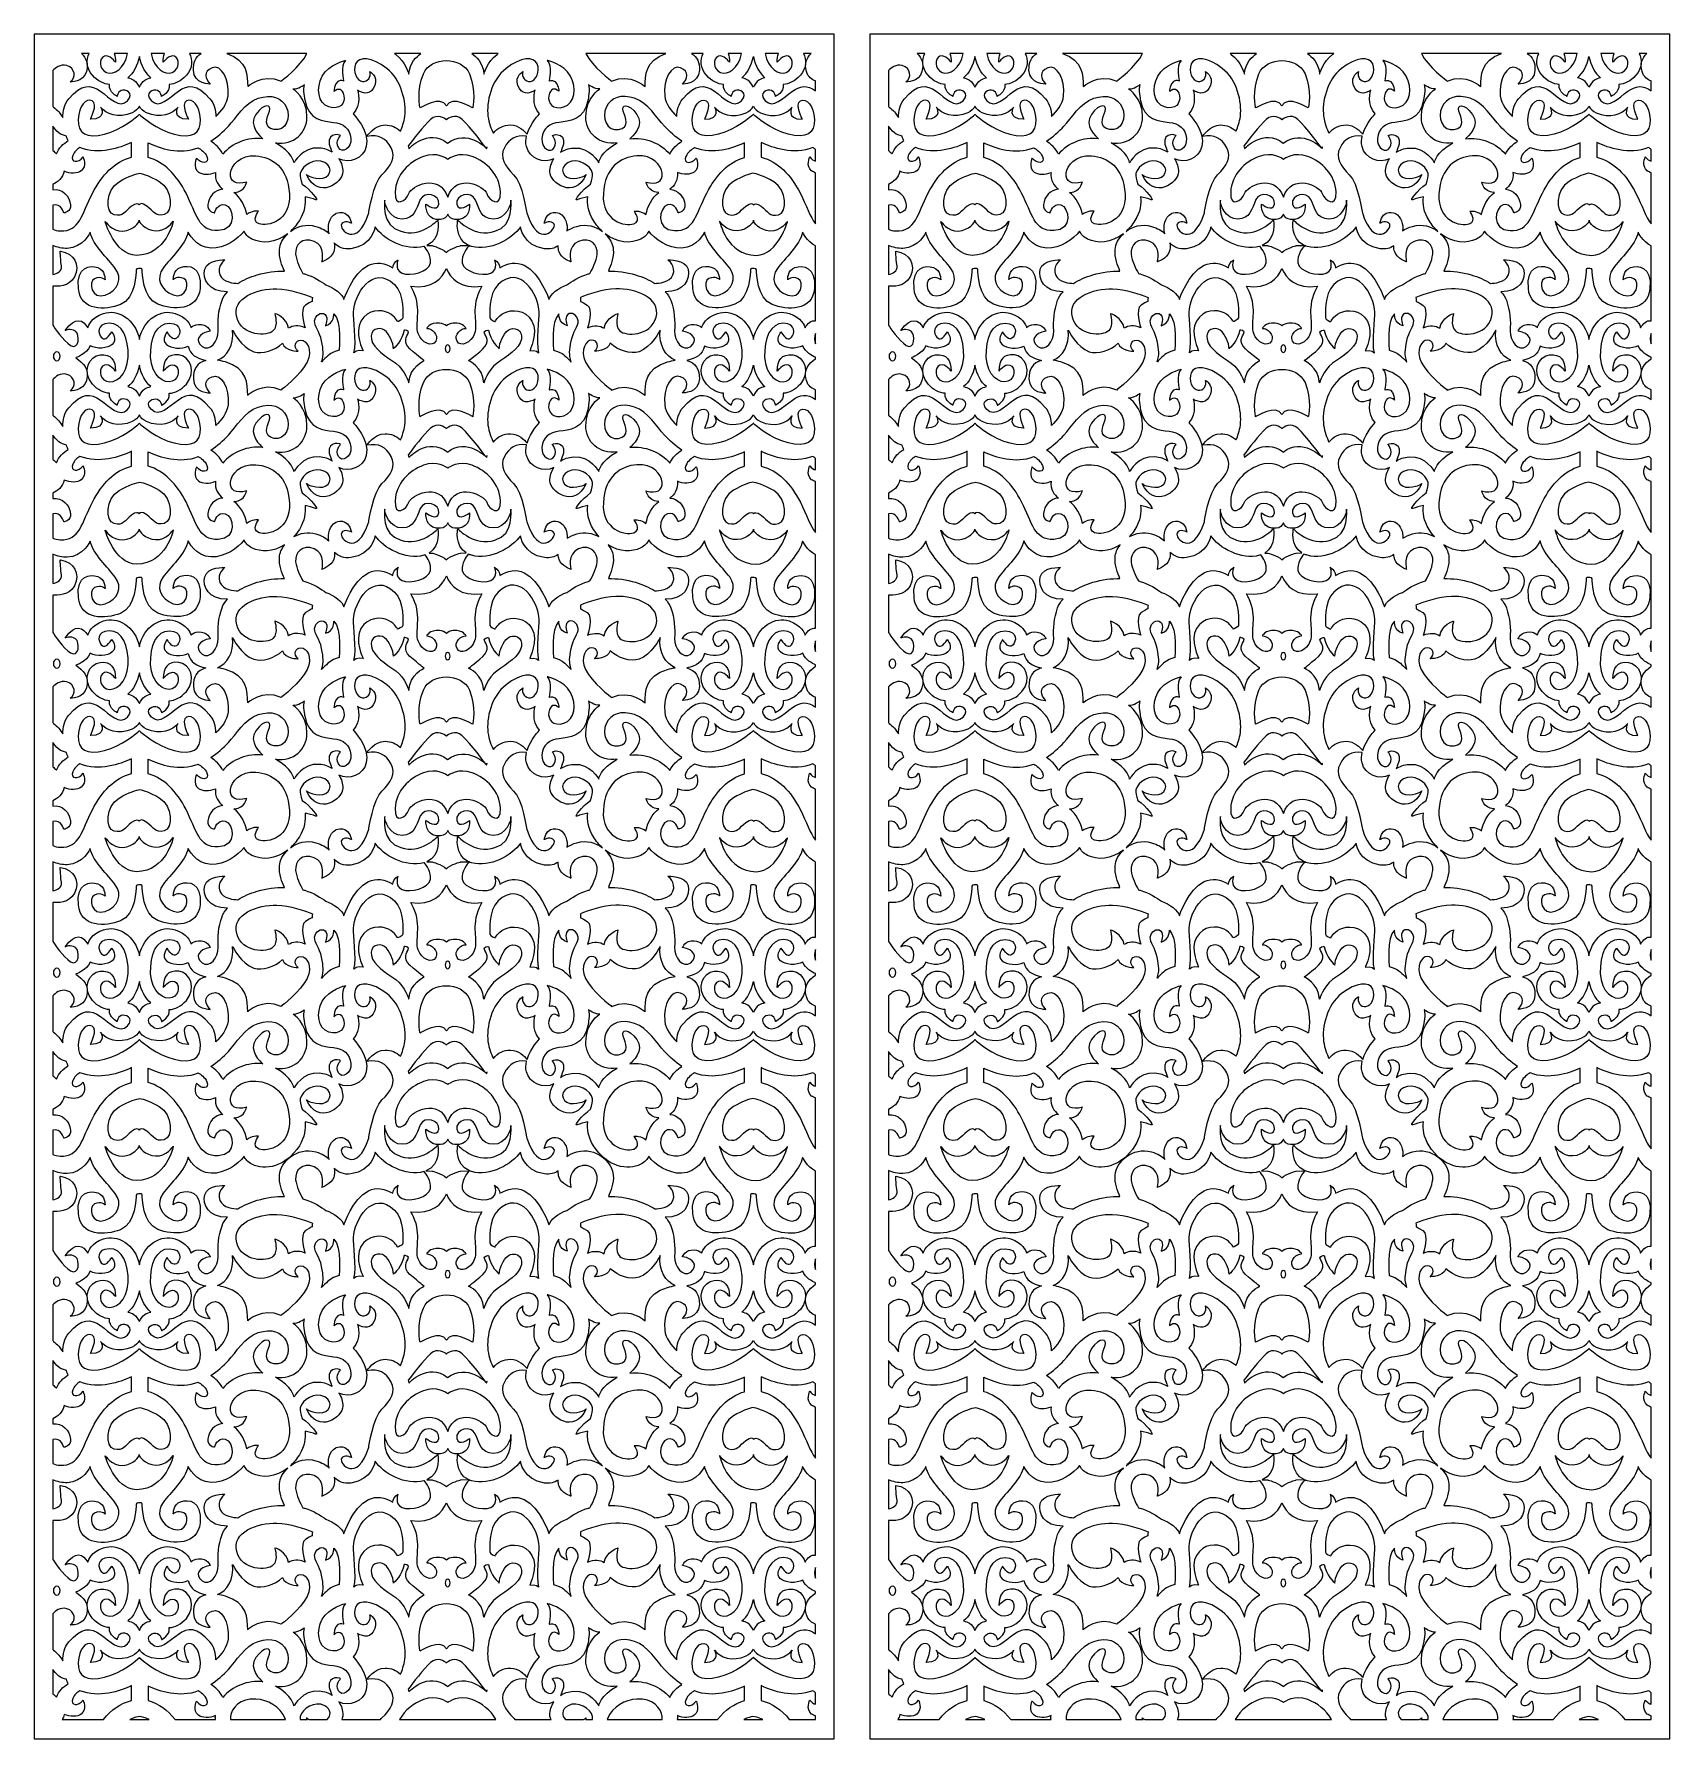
# Model space of a CAD drawing. Header units: centimetres. Extents: x -9.8 to 9.6, y -11.1 to 9.2.
import ezdxf

# ---------------------------------------------------------------- set-up
doc = ezdxf.new("R2010")
doc.units = ezdxf.units.CM
doc.header["$MEASUREMENT"] = 0
doc.layers.add('layer 1', color=7, linetype='Continuous')

msp = doc.modelspace()

# ---------------------------------------------------------------- linework, layer by layer
at = {"layer": 'layer 1', "color": 250}
for points, knots in [([(-0.32015, -11.08541), (-0.32015, -11.08541), (-9.82466, -11.08541), (-9.82466, -11.08541), (-9.82466, -11.08541), (-9.82466, -11.08541), (-9.82466, 9.1626), (-9.82466, 9.1626), (-9.82466, 9.1626), (-9.82466, 9.1626), (-0.32015, 9.1626), (-0.32015, 9.1626), (-0.32015, 9.1626), (-0.32015, 9.1626), (-0.32015, -11.08541), (-0.32015, -11.08541)], [0, 0, 0, 0, 0.2, 0.2, 0.2, 0.2, 0.4, 0.4, 0.4, 0.4, 0.6, 0.6, 0.6, 0.6, 1, 1, 1, 1]), ([(-9.60233, 8.30466), (-9.60233, 8.30466), (-9.60233, 8.72833), (-9.60233, 8.72833), (-9.60233, 8.72833), (-9.57435, 8.75915), (-9.51408, 8.81058), (-9.43735, 8.78898), (-9.43735, 8.78898), (-9.33037, 8.75884), (-9.32554, 8.64251), (-9.39598, 8.59512), (-9.39598, 8.59512), (-9.39598, 8.59512), (-9.24284, 8.58438), (-9.20394, 8.71789), (-9.20394, 8.71789), (-9.17616, 8.81324), (-9.20813, 8.88006), (-9.26023, 8.9312), (-9.26023, 8.9312), (-9.26023, 8.9312), (-9.16873, 8.9312), (-9.16873, 8.9312), (-9.16873, 8.9312), (-9.20821, 8.86089), (-9.20841, 8.76095), (-9.13219, 8.67453), (-9.13219, 8.67453), (-9.06785, 8.60161), (-8.9971, 8.56894), (-8.92794, 8.56466), (-8.92794, 8.56466), (-8.92849, 8.56221), (-8.92891, 8.55978), (-8.92915, 8.55726), (-8.92915, 8.55726), (-8.93745, 8.47152), (-8.83796, 8.42261), (-8.83796, 8.42261), (-8.83796, 8.42261), (-8.83796, 8.42261), (-8.83518, 8.47401), (-8.79097, 8.49356), (-8.79097, 8.49356), (-8.7467, 8.51319), (-8.62232, 8.4691), (-8.71633, 8.37114), (-8.71633, 8.37114), (-8.81027, 8.27323), (-8.92051, 8.40325), (-9.03713, 8.48394), (-9.03713, 8.48394), (-9.15371, 8.56462), (-9.25941, 8.57433), (-9.41247, 8.39356), (-9.41247, 8.39356), (-9.4667, 8.32948), (-9.48342, 8.24842), (-9.48247, 8.17046), (-9.48247, 8.17046), (-9.51171, 8.21672), (-9.54815, 8.26173), (-9.59268, 8.29652), (-9.59268, 8.29652), (-9.59604, 8.29915), (-9.59925, 8.30187), (-9.60233, 8.30466)], [0, 0, 0, 0, 0.05555556, 0.05555556, 0.05555556, 0.05555556, 0.11111111, 0.11111111, 0.11111111, 0.11111111, 0.16666667, 0.16666667, 0.16666667, 0.16666667, 0.22222222, 0.22222222, 0.22222222, 0.22222222, 0.27777778, 0.27777778, 0.27777778, 0.27777778, 0.33333333, 0.33333333, 0.33333333, 0.33333333, 0.38888889, 0.38888889, 0.38888889, 0.38888889, 0.44444444, 0.44444444, 0.44444444, 0.44444444, 0.5, 0.5, 0.5, 0.5, 0.55555556, 0.55555556, 0.55555556, 0.55555556, 0.61111111, 0.61111111, 0.61111111, 0.61111111, 0.66666667, 0.66666667, 0.66666667, 0.66666667, 0.72222222, 0.72222222, 0.72222222, 0.72222222, 0.77777778, 0.77777778, 0.77777778, 0.77777778, 0.83333333, 0.83333333, 0.83333333, 0.83333333, 0.88888889, 0.88888889, 0.88888889, 0.88888889, 1, 1, 1, 1]), ([(-8.87308, 8.9312), (-8.87308, 8.9312), (-8.71484, 8.9312), (-8.71484, 8.9312), (-8.71484, 8.9312), (-8.74679, 8.75351), (-8.88046, 8.67368), (-8.96409, 8.70662), (-8.96409, 8.70662), (-9.05718, 8.74328), (-9.0546, 8.87612), (-8.98998, 8.89905), (-8.98998, 8.89905), (-8.92531, 8.92192), (-8.8581, 8.828), (-8.8581, 8.828), (-8.8581, 8.828), (-8.8573, 8.86762), (-8.86216, 8.90241), (-8.87308, 8.9312)], [0, 0, 0, 0, 0.16666667, 0.16666667, 0.16666667, 0.16666667, 0.33333333, 0.33333333, 0.33333333, 0.33333333, 0.5, 0.5, 0.5, 0.5, 0.66666667, 0.66666667, 0.66666667, 0.66666667, 1, 1, 1, 1]), ([(-7.97964, 8.9312), (-7.97964, 8.9312), (-7.84118, 8.9312), (-7.84118, 8.9312), (-7.84118, 8.9312), (-7.90613, 8.89289), (-7.93644, 8.82244), (-7.93274, 8.73569), (-7.93274, 8.73569), (-7.92546, 8.56462), (-7.73232, 8.56782), (-7.73232, 8.56782), (-7.73232, 8.56782), (-7.79428, 8.63241), (-7.81979, 8.71634), (-7.71045, 8.76153), (-7.71045, 8.76153), (-7.60117, 8.80671), (-7.49913, 8.62595), (-7.52098, 8.42905), (-7.52098, 8.42905), (-7.53181, 8.33145), (-7.59991, 8.24497), (-7.66595, 8.18253), (-7.66595, 8.18253), (-7.66679, 8.25672), (-7.68451, 8.33276), (-7.73599, 8.39356), (-7.73599, 8.39356), (-7.88902, 8.57433), (-7.9947, 8.56462), (-8.1113, 8.48394), (-8.1113, 8.48394), (-8.22791, 8.40325), (-8.33813, 8.27323), (-8.43211, 8.37114), (-8.43211, 8.37114), (-8.52606, 8.4691), (-8.40168, 8.51319), (-8.35747, 8.49356), (-8.35747, 8.49356), (-8.31321, 8.47401), (-8.31048, 8.42261), (-8.31048, 8.42261), (-8.31048, 8.42261), (-8.31048, 8.42261), (-8.21102, 8.47152), (-8.21926, 8.55726), (-8.21926, 8.55726), (-8.21951, 8.55978), (-8.21994, 8.56221), (-8.22045, 8.56466), (-8.22045, 8.56466), (-8.15131, 8.56894), (-8.08058, 8.60161), (-8.01624, 8.67453), (-8.01624, 8.67453), (-7.94, 8.76095), (-7.94017, 8.86089), (-7.97964, 8.9312)], [0, 0, 0, 0, 0.0625, 0.0625, 0.0625, 0.0625, 0.125, 0.125, 0.125, 0.125, 0.1875, 0.1875, 0.1875, 0.1875, 0.25, 0.25, 0.25, 0.25, 0.3125, 0.3125, 0.3125, 0.3125, 0.375, 0.375, 0.375, 0.375, 0.4375, 0.4375, 0.4375, 0.4375, 0.5, 0.5, 0.5, 0.5, 0.5625, 0.5625, 0.5625, 0.5625, 0.625, 0.625, 0.625, 0.625, 0.6875, 0.6875, 0.6875, 0.6875, 0.75, 0.75, 0.75, 0.75, 0.8125, 0.8125, 0.8125, 0.8125, 0.875, 0.875, 0.875, 0.875, 1, 1, 1, 1]), ([(-8.43354, 8.9312), (-8.43354, 8.9312), (-8.27531, 8.9312), (-8.27531, 8.9312), (-8.27531, 8.9312), (-8.28624, 8.90241), (-8.29113, 8.86762), (-8.29035, 8.828), (-8.29035, 8.828), (-8.29035, 8.828), (-8.22311, 8.92192), (-8.15843, 8.89905), (-8.15843, 8.89905), (-8.0938, 8.87612), (-8.09122, 8.74328), (-8.1843, 8.70662), (-8.1843, 8.70662), (-8.26794, 8.67368), (-8.40159, 8.75351), (-8.43354, 8.9312)], [0, 0, 0, 0, 0.16666667, 0.16666667, 0.16666667, 0.16666667, 0.33333333, 0.33333333, 0.33333333, 0.33333333, 0.5, 0.5, 0.5, 0.5, 0.66666667, 0.66666667, 0.66666667, 0.66666667, 1, 1, 1, 1]), ([(-7.53388, 8.9312), (-7.53388, 8.9312), (-6.58399, 8.9312), (-6.58399, 8.9312), (-6.58399, 8.9312), (-6.65663, 8.78122), (-6.89059, 8.60338), (-6.89059, 8.60338), (-6.89059, 8.60338), (-7.12014, 8.70344), (-7.28777, 8.5388), (-7.28777, 8.5388), (-7.28777, 8.5388), (-7.28777, 8.671), (-7.29036, 8.85054), (-7.53388, 8.9312)], [0, 0, 0, 0, 0.2, 0.2, 0.2, 0.2, 0.4, 0.4, 0.4, 0.4, 0.6, 0.6, 0.6, 0.6, 1, 1, 1, 1]), ([(-5.54441, 8.9312), (-5.54441, 8.9312), (-5.22938, 8.9312), (-5.22938, 8.9312), (-5.22938, 8.9312), (-5.27962, 8.89804), (-5.36454, 8.82263), (-5.37471, 8.68729), (-5.37471, 8.68729), (-5.37471, 8.68729), (-5.41067, 8.8352), (-5.52942, 8.92052), (-5.52942, 8.92052), (-5.53438, 8.92408), (-5.53938, 8.92764), (-5.54441, 8.9312)], [0, 0, 0, 0, 0.2, 0.2, 0.2, 0.2, 0.4, 0.4, 0.4, 0.4, 0.6, 0.6, 0.6, 0.6, 1, 1, 1, 1]), ([(-4.62612, 8.9312), (-4.62612, 8.9312), (-4.31111, 8.9312), (-4.31111, 8.9312), (-4.31111, 8.9312), (-4.31615, 8.92764), (-4.32115, 8.92408), (-4.32611, 8.92052), (-4.32611, 8.92052), (-4.44489, 8.8352), (-4.4808, 8.68729), (-4.4808, 8.68729), (-4.4808, 8.68729), (-4.49099, 8.82263), (-4.5759, 8.89804), (-4.62612, 8.9312)], [0, 0, 0, 0, 0.2, 0.2, 0.2, 0.2, 0.4, 0.4, 0.4, 0.4, 0.6, 0.6, 0.6, 0.6, 1, 1, 1, 1]), ([(-3.27152, 8.9312), (-3.27152, 8.9312), (-2.32161, 8.9312), (-2.32161, 8.9312), (-2.32161, 8.9312), (-2.56515, 8.85054), (-2.56774, 8.671), (-2.56774, 8.5388), (-2.56774, 8.5388), (-2.56774, 8.5388), (-2.73536, 8.70344), (-2.96495, 8.60338), (-2.96495, 8.60338), (-2.96495, 8.60338), (-3.1989, 8.78122), (-3.27152, 8.9312)], [0, 0, 0, 0, 0.2, 0.2, 0.2, 0.2, 0.4, 0.4, 0.4, 0.4, 0.6, 0.6, 0.6, 0.6, 1, 1, 1, 1]), ([(-2.01431, 8.9312), (-2.01431, 8.9312), (-1.87587, 8.9312), (-1.87587, 8.9312), (-1.87587, 8.9312), (-1.91533, 8.86089), (-1.9155, 8.76095), (-1.83929, 8.67453), (-1.83929, 8.67453), (-1.77496, 8.60161), (-1.70424, 8.56894), (-1.63504, 8.56466), (-1.63504, 8.56466), (-1.63559, 8.56221), (-1.63601, 8.55978), (-1.63625, 8.55726), (-1.63625, 8.55726), (-1.64455, 8.47152), (-1.54503, 8.42261), (-1.54503, 8.42261), (-1.54503, 8.42261), (-1.54503, 8.42261), (-1.54227, 8.47401), (-1.49805, 8.49356), (-1.49805, 8.49356), (-1.45382, 8.51319), (-1.32942, 8.4691), (-1.42341, 8.37114), (-1.42341, 8.37114), (-1.5174, 8.27323), (-1.62761, 8.40325), (-1.74423, 8.48394), (-1.74423, 8.48394), (-1.86082, 8.56462), (-1.96648, 8.57433), (-2.11955, 8.39356), (-2.11955, 8.39356), (-2.17098, 8.33276), (-2.1887, 8.25672), (-2.18962, 8.18253), (-2.18962, 8.18253), (-2.25558, 8.24497), (-2.32369, 8.33145), (-2.33453, 8.42905), (-2.33453, 8.42905), (-2.3564, 8.62595), (-2.25437, 8.80671), (-2.14505, 8.76153), (-2.14505, 8.76153), (-2.03572, 8.71634), (-2.06126, 8.63241), (-2.12318, 8.56782), (-2.12318, 8.56782), (-2.12318, 8.56782), (-1.93008, 8.56462), (-1.92278, 8.73569), (-1.92278, 8.73569), (-1.91909, 8.82244), (-1.94939, 8.89289), (-2.01431, 8.9312)], [0, 0, 0, 0, 0.0625, 0.0625, 0.0625, 0.0625, 0.125, 0.125, 0.125, 0.125, 0.1875, 0.1875, 0.1875, 0.1875, 0.25, 0.25, 0.25, 0.25, 0.3125, 0.3125, 0.3125, 0.3125, 0.375, 0.375, 0.375, 0.375, 0.4375, 0.4375, 0.4375, 0.4375, 0.5, 0.5, 0.5, 0.5, 0.5625, 0.5625, 0.5625, 0.5625, 0.625, 0.625, 0.625, 0.625, 0.6875, 0.6875, 0.6875, 0.6875, 0.75, 0.75, 0.75, 0.75, 0.8125, 0.8125, 0.8125, 0.8125, 0.875, 0.875, 0.875, 0.875, 1, 1, 1, 1]), ([(-1.58021, 8.9312), (-1.58021, 8.9312), (-1.42194, 8.9312), (-1.42194, 8.9312), (-1.42194, 8.9312), (-1.4539, 8.75351), (-1.58757, 8.67368), (-1.6712, 8.70662), (-1.6712, 8.70662), (-1.76429, 8.74328), (-1.76172, 8.87612), (-1.69706, 8.89905), (-1.69706, 8.89905), (-1.6324, 8.92192), (-1.56519, 8.828), (-1.56519, 8.828), (-1.56519, 8.828), (-1.56439, 8.86762), (-1.56928, 8.90241), (-1.58021, 8.9312)], [0, 0, 0, 0, 0.16666667, 0.16666667, 0.16666667, 0.16666667, 0.33333333, 0.33333333, 0.33333333, 0.33333333, 0.5, 0.5, 0.5, 0.5, 0.66666667, 0.66666667, 0.66666667, 0.66666667, 1, 1, 1, 1]), ([(-0.68679, 8.9312), (-0.68679, 8.9312), (-0.59527, 8.9312), (-0.59527, 8.9312), (-0.59527, 8.9312), (-0.64738, 8.88006), (-0.67933, 8.81325), (-0.65155, 8.71789), (-0.65155, 8.71789), (-0.63233, 8.65192), (-0.58523, 8.62115), (-0.54248, 8.60692), (-0.54248, 8.60692), (-0.54248, 8.60692), (-0.54248, 8.48991), (-0.54248, 8.48991), (-0.54248, 8.48991), (-0.64563, 8.56597), (-0.72879, 8.54594), (-0.81839, 8.48394), (-0.81839, 8.48394), (-0.935, 8.40325), (-1.04522, 8.27323), (-1.13918, 8.37114), (-1.13918, 8.37114), (-1.23318, 8.4691), (-1.10877, 8.51319), (-1.06455, 8.49356), (-1.06455, 8.49356), (-1.02035, 8.47401), (-1.01758, 8.42261), (-1.01758, 8.42261), (-1.01758, 8.42261), (-1.01758, 8.42261), (-0.91807, 8.47152), (-0.92636, 8.55726), (-0.92636, 8.55726), (-0.92661, 8.55978), (-0.92701, 8.56221), (-0.92755, 8.56466), (-0.92755, 8.56466), (-0.8584, 8.56894), (-0.78765, 8.60161), (-0.72333, 8.67453), (-0.72333, 8.67453), (-0.64711, 8.76095), (-0.64731, 8.86089), (-0.68679, 8.9312)], [0, 0, 0, 0, 0.07692308, 0.07692308, 0.07692308, 0.07692308, 0.15384615, 0.15384615, 0.15384615, 0.15384615, 0.23076923, 0.23076923, 0.23076923, 0.23076923, 0.30769231, 0.30769231, 0.30769231, 0.30769231, 0.38461538, 0.38461538, 0.38461538, 0.38461538, 0.46153846, 0.46153846, 0.46153846, 0.46153846, 0.53846154, 0.53846154, 0.53846154, 0.53846154, 0.61538462, 0.61538462, 0.61538462, 0.61538462, 0.69230769, 0.69230769, 0.69230769, 0.69230769, 0.76923077, 0.76923077, 0.76923077, 0.76923077, 0.84615385, 0.84615385, 0.84615385, 0.84615385, 1, 1, 1, 1]), ([(-1.14068, 8.9312), (-1.14068, 8.9312), (-0.98243, 8.9312), (-0.98243, 8.9312), (-0.98243, 8.9312), (-0.99335, 8.90241), (-0.99822, 8.86762), (-0.99741, 8.828), (-0.99741, 8.828), (-0.99741, 8.828), (-0.9302, 8.92192), (-0.86555, 8.89905), (-0.86555, 8.89905), (-0.80091, 8.87612), (-0.79831, 8.74328), (-0.89142, 8.70662), (-0.89142, 8.70662), (-0.97504, 8.67368), (-1.10873, 8.75351), (-1.14068, 8.9312)], [0, 0, 0, 0, 0.16666667, 0.16666667, 0.16666667, 0.16666667, 0.33333333, 0.33333333, 0.33333333, 0.33333333, 0.5, 0.5, 0.5, 0.5, 0.66666667, 0.66666667, 0.66666667, 0.66666667, 1, 1, 1, 1]), ([(-8.57421, 8.8978), (-8.55149, 8.78197), (-8.5017, 8.69703), (-8.43879, 8.64341), (-8.43879, 8.64341), (-8.46463, 8.63843), (-8.48902, 8.62949), (-8.5095, 8.61602), (-8.5095, 8.61602), (-8.53561, 8.59884), (-8.55824, 8.56829), (-8.57421, 8.53139), (-8.57421, 8.53139), (-8.59014, 8.56829), (-8.61286, 8.59884), (-8.6389, 8.61602), (-8.6389, 8.61602), (-8.65937, 8.62949), (-8.68375, 8.63843), (-8.70962, 8.64341), (-8.70962, 8.64341), (-8.64671, 8.69703), (-8.59695, 8.78197), (-8.57421, 8.8978)], [0, 0, 0, 0, 0.14285714, 0.14285714, 0.14285714, 0.14285714, 0.28571429, 0.28571429, 0.28571429, 0.28571429, 0.42857143, 0.42857143, 0.42857143, 0.42857143, 0.57142857, 0.57142857, 0.57142857, 0.57142857, 0.71428571, 0.71428571, 0.71428571, 0.71428571, 1, 1, 1, 1]), ([(-6.31956, 6.79103), (-6.35415, 6.82669), (-6.4053, 6.85814), (-6.47854, 6.87884), (-6.47854, 6.87884), (-6.59282, 6.91114), (-6.70083, 6.87906), (-6.78032, 6.81866), (-6.78032, 6.81866), (-6.7423, 6.85371), (-6.7064, 6.89675), (-6.6741, 6.94856), (-6.6741, 6.94856), (-6.60946, 7.05221), (-6.59832, 7.14752), (-6.60675, 7.2306), (-6.60675, 7.2306), (-6.56765, 7.22168), (-6.51111, 7.20784), (-6.4806, 7.19585), (-6.4806, 7.19585), (-6.43481, 7.17777), (-6.53905, 7.31136), (-6.64, 7.38038), (-6.64, 7.38038), (-6.65573, 7.43284), (-6.66936, 7.47569), (-6.66309, 7.5068), (-6.66309, 7.5068), (-6.64369, 7.60231), (-6.48891, 7.70024), (-6.3728, 7.63657), (-6.3728, 7.63657), (-6.25674, 7.57291), (-6.312, 7.43825), (-6.43639, 7.44804), (-6.43639, 7.44804), (-6.56078, 7.45786), (-6.58839, 7.49457), (-6.58839, 7.49457), (-6.58839, 7.49457), (-6.45021, 7.1836), (-6.15721, 7.40151), (-6.15721, 7.52641), (-6.15721, 7.52641), (-6.15721, 7.57882), (-6.17215, 7.6343), (-6.20406, 7.6821), (-6.20406, 7.6821), (-6.0841, 7.61694), (-5.91325, 7.68631), (-5.87883, 7.82689), (-5.87883, 7.82689), (-5.83355, 8.01203), (-6.03497, 8.21673), (-6.03497, 8.21673), (-6.03497, 8.21673), (-5.93064, 8.32101), (-5.98147, 8.49638), (-5.98147, 8.49638), (-5.98147, 8.49638), (-5.90925, 8.44899), (-5.81833, 8.43713), (-5.77819, 8.55323), (-5.77819, 8.55323), (-5.73806, 8.66935), (-5.83702, 8.71674), (-5.83702, 8.71674), (-5.83702, 8.71674), (-5.81833, 8.65749), (-5.86109, 8.59113), (-5.92529, 8.6006), (-5.92529, 8.6006), (-5.98951, 8.61008), (-6.04567, 8.7191), (-6.00554, 8.80918), (-6.00554, 8.80918), (-5.96542, 8.89916), (-5.81293, 8.89208), (-5.63639, 8.75465), (-5.63639, 8.75465), (-5.45985, 8.61722), (-5.40022, 8.35481), (-5.4221, 8.18698), (-5.4221, 8.18698), (-5.43105, 8.11809), (-5.45227, 8.05737), (-5.47422, 8.00968), (-5.47422, 8.00968), (-5.52382, 8.05931), (-5.58618, 8.08329), (-5.65534, 8.08329), (-5.65534, 8.08329), (-5.78906, 8.08329), (-5.87066, 7.94787), (-5.87066, 7.94787), (-5.87066, 7.94787), (-5.73137, 7.97407), (-5.64276, 7.92541), (-5.58366, 7.81329), (-5.58366, 7.81329), (-5.52457, 7.70114), (-5.58788, 7.59269), (-5.69338, 7.49174), (-5.69338, 7.49174), (-5.7989, 7.39079), (-5.84953, 7.03937), (-5.84953, 7.03937), (-5.84953, 7.03937), (-5.98882, 6.60196), (-6.20406, 6.84872), (-6.17451, 6.9048), (-6.17451, 6.9048), (-6.14496, 6.96085), (-6.05637, 6.91601), (-6.05637, 6.91601), (-6.05637, 6.91601), (-6.09432, 7.10291), (-6.24207, 7.03192), (-6.24207, 7.03192), (-6.24207, 7.03192), (-6.32212, 6.98346), (-6.34429, 6.88217), (-6.31956, 6.79103)], [0, 0, 0, 0, 0.03125, 0.03125, 0.03125, 0.03125, 0.0625, 0.0625, 0.0625, 0.0625, 0.09375, 0.09375, 0.09375, 0.09375, 0.125, 0.125, 0.125, 0.125, 0.15625, 0.15625, 0.15625, 0.15625, 0.1875, 0.1875, 0.1875, 0.1875, 0.21875, 0.21875, 0.21875, 0.21875, 0.25, 0.25, 0.25, 0.25, 0.28125, 0.28125, 0.28125, 0.28125, 0.3125, 0.3125, 0.3125, 0.3125, 0.34375, 0.34375, 0.34375, 0.34375, 0.375, 0.375, 0.375, 0.375, 0.40625, 0.40625, 0.40625, 0.40625, 0.4375, 0.4375, 0.4375, 0.4375, 0.46875, 0.46875, 0.46875, 0.46875, 0.5, 0.5, 0.5, 0.5, 0.53125, 0.53125, 0.53125, 0.53125, 0.5625, 0.5625, 0.5625, 0.5625, 0.59375, 0.59375, 0.59375, 0.59375, 0.625, 0.625, 0.625, 0.625, 0.65625, 0.65625, 0.65625, 0.65625, 0.6875, 0.6875, 0.6875, 0.6875, 0.71875, 0.71875, 0.71875, 0.71875, 0.75, 0.75, 0.75, 0.75, 0.78125, 0.78125, 0.78125, 0.78125, 0.8125, 0.8125, 0.8125, 0.8125, 0.84375, 0.84375, 0.84375, 0.84375, 0.875, 0.875, 0.875, 0.875, 0.90625, 0.90625, 0.90625, 0.90625, 0.9375, 0.9375, 0.9375, 0.9375, 1, 1, 1, 1]), ([(-6.14869, 8.6041), (-6.14869, 8.6041), (-6.1887, 8.78812), (-6.12615, 8.8502), (-6.12615, 8.8502), (-6.12615, 8.8502), (-6.32386, 8.80584), (-6.40141, 8.66396), (-6.40141, 8.66396), (-6.47901, 8.52207), (-6.45399, 8.34028), (-6.32386, 8.29814), (-6.32386, 8.29814), (-6.19372, 8.25605), (-6.12615, 8.34472), (-6.14615, 8.43118), (-6.14615, 8.43118), (-6.1662, 8.51767), (-6.20623, 8.5287), (-6.2638, 8.48437), (-6.2638, 8.48437), (-6.2638, 8.48437), (-6.25627, 8.57748), (-6.21626, 8.59966), (-6.21626, 8.59966), (-6.1762, 8.62182), (-6.14869, 8.6041), (-6.14869, 8.6041)], [0, 0, 0, 0, 0.125, 0.125, 0.125, 0.125, 0.25, 0.25, 0.25, 0.25, 0.375, 0.375, 0.375, 0.375, 0.5, 0.5, 0.5, 0.5, 0.625, 0.625, 0.625, 0.625, 0.75, 0.75, 0.75, 0.75, 1, 1, 1, 1]), ([(-5.2013, 8.69145), (-5.28598, 8.49397), (-5.2405, 8.28545), (-5.2405, 8.28545), (-5.2405, 8.28545), (-5.2405, 8.28545), (-4.99167, 8.44158), (-4.92774, 8.31081), (-4.92774, 8.31081), (-4.86382, 8.44158), (-4.615, 8.28545), (-4.615, 8.28545), (-4.615, 8.28545), (-4.615, 8.28545), (-4.56953, 8.49397), (-4.65423, 8.69145), (-4.65423, 8.69145), (-4.74442, 8.90172), (-5.11144, 8.90087), (-5.2013, 8.69145)], [0, 0, 0, 0, 0.16666667, 0.16666667, 0.16666667, 0.16666667, 0.33333333, 0.33333333, 0.33333333, 0.33333333, 0.5, 0.5, 0.5, 0.5, 0.66666667, 0.66666667, 0.66666667, 0.66666667, 1, 1, 1, 1]), ([(-3.9694, 7.97276), (-4.00023, 8.01185), (-4.06981, 8.08329), (-4.16694, 8.08329), (-4.16694, 8.08329), (-4.24656, 8.08329), (-4.31708, 8.0515), (-4.36956, 7.98551), (-4.36956, 7.98551), (-4.39528, 8.03601), (-4.42287, 8.10583), (-4.43343, 8.18698), (-4.43343, 8.18698), (-4.4553, 8.35481), (-4.39567, 8.61722), (-4.21909, 8.75465), (-4.21909, 8.75465), (-4.04256, 8.89208), (-3.89008, 8.89916), (-3.84993, 8.80918), (-3.84993, 8.80918), (-3.80984, 8.7191), (-3.866, 8.61008), (-3.9302, 8.6006), (-3.9302, 8.6006), (-3.99441, 8.59113), (-4.03722, 8.65749), (-4.01848, 8.71674), (-4.01848, 8.71674), (-4.01848, 8.71674), (-4.11745, 8.66935), (-4.0773, 8.55323), (-4.0773, 8.55323), (-4.03722, 8.43713), (-3.94626, 8.44899), (-3.87405, 8.49638), (-3.87405, 8.49638), (-3.87405, 8.49638), (-3.92484, 8.32101), (-3.82052, 8.21673), (-3.82052, 8.21673), (-3.82052, 8.21673), (-3.93005, 8.10541), (-3.9694, 7.97276)], [0, 0, 0, 0, 0.08333333, 0.08333333, 0.08333333, 0.08333333, 0.16666667, 0.16666667, 0.16666667, 0.16666667, 0.25, 0.25, 0.25, 0.25, 0.33333333, 0.33333333, 0.33333333, 0.33333333, 0.41666667, 0.41666667, 0.41666667, 0.41666667, 0.5, 0.5, 0.5, 0.5, 0.58333333, 0.58333333, 0.58333333, 0.58333333, 0.66666667, 0.66666667, 0.66666667, 0.66666667, 0.75, 0.75, 0.75, 0.75, 0.83333333, 0.83333333, 0.83333333, 0.83333333, 1, 1, 1, 1]), ([(-3.70683, 8.6041), (-3.70683, 8.6041), (-3.6668, 8.78812), (-3.72938, 8.8502), (-3.72938, 8.8502), (-3.72938, 8.8502), (-3.53166, 8.80584), (-3.45409, 8.66396), (-3.45409, 8.66396), (-3.37646, 8.52207), (-3.40153, 8.34028), (-3.53166, 8.29814), (-3.53166, 8.29814), (-3.66178, 8.25605), (-3.72938, 8.34472), (-3.70935, 8.43118), (-3.70935, 8.43118), (-3.68931, 8.51767), (-3.64926, 8.5287), (-3.59168, 8.48437), (-3.59168, 8.48437), (-3.59168, 8.48437), (-3.59923, 8.57748), (-3.63924, 8.59966), (-3.63924, 8.59966), (-3.6793, 8.62182), (-3.70683, 8.6041), (-3.70683, 8.6041)], [0, 0, 0, 0, 0.125, 0.125, 0.125, 0.125, 0.25, 0.25, 0.25, 0.25, 0.375, 0.375, 0.375, 0.375, 0.5, 0.5, 0.5, 0.5, 0.625, 0.625, 0.625, 0.625, 0.75, 0.75, 0.75, 0.75, 1, 1, 1, 1]), ([(-1.28129, 8.8978), (-1.30403, 8.78197), (-1.35379, 8.69703), (-1.41672, 8.64341), (-1.41672, 8.64341), (-1.39084, 8.63843), (-1.36648, 8.62949), (-1.34602, 8.61602), (-1.34602, 8.61602), (-1.31992, 8.59884), (-1.29726, 8.56829), (-1.28129, 8.53139), (-1.28129, 8.53139), (-1.26534, 8.56829), (-1.24269, 8.59884), (-1.21659, 8.61602), (-1.21659, 8.61602), (-1.19614, 8.62949), (-1.17176, 8.63843), (-1.1459, 8.64341), (-1.1459, 8.64341), (-1.2088, 8.69703), (-1.25855, 8.78197), (-1.28129, 8.8978)], [0, 0, 0, 0, 0.14285714, 0.14285714, 0.14285714, 0.14285714, 0.28571429, 0.28571429, 0.28571429, 0.28571429, 0.42857143, 0.42857143, 0.42857143, 0.42857143, 0.57142857, 0.57142857, 0.57142857, 0.57142857, 0.71428571, 0.71428571, 0.71428571, 0.71428571, 1, 1, 1, 1]), ([(-6.28297, 7.75957), (-6.28798, 7.76808), (-6.29265, 7.77716), (-6.29685, 7.78679), (-6.29685, 7.78679), (-6.3874, 7.99351), (-6.20283, 7.97808), (-6.18539, 7.95651), (-6.18539, 7.95651), (-6.18539, 7.95651), (-6.25182, 7.89177), (-6.20962, 7.81517), (-6.20962, 7.81517), (-6.16742, 7.73851), (-6.05346, 7.8058), (-6.0619, 7.92357), (-6.0619, 7.92357), (-6.07034, 8.04134), (-6.15473, 8.10116), (-6.2687, 8.11423), (-6.2687, 8.11423), (-6.38262, 8.12732), (-6.56855, 8.13547), (-6.61036, 8.3854), (-6.61036, 8.3854), (-6.61036, 8.3854), (-6.63685, 8.5082), (-6.61544, 8.56269), (-6.61544, 8.56269), (-6.61544, 8.56269), (-6.69031, 8.50583), (-6.74918, 8.51058), (-6.74918, 8.51058), (-6.74918, 8.51058), (-6.58332, 8.40712), (-6.58332, 8.17801), (-6.58332, 8.17801), (-6.58332, 7.99038), (-6.74313, 7.83805), (-6.95754, 7.86921), (-6.95754, 7.86921), (-6.75429, 7.75944), (-6.73755, 7.63501), (-6.73755, 7.63501), (-6.73755, 7.63501), (-6.73755, 7.63501), (-6.6355, 7.82543), (-6.43873, 7.80927), (-6.43873, 7.80927), (-6.37557, 7.80412), (-6.32396, 7.78596), (-6.28297, 7.75957)], [0, 0, 0, 0, 0.07142857, 0.07142857, 0.07142857, 0.07142857, 0.14285714, 0.14285714, 0.14285714, 0.14285714, 0.21428571, 0.21428571, 0.21428571, 0.21428571, 0.28571429, 0.28571429, 0.28571429, 0.28571429, 0.35714286, 0.35714286, 0.35714286, 0.35714286, 0.42857143, 0.42857143, 0.42857143, 0.42857143, 0.5, 0.5, 0.5, 0.5, 0.57142857, 0.57142857, 0.57142857, 0.57142857, 0.64285714, 0.64285714, 0.64285714, 0.64285714, 0.71428571, 0.71428571, 0.71428571, 0.71428571, 0.78571429, 0.78571429, 0.78571429, 0.78571429, 0.85714286, 0.85714286, 0.85714286, 0.85714286, 1, 1, 1, 1]), ([(-3.57257, 7.75957), (-3.56751, 7.76808), (-3.56285, 7.77716), (-3.55868, 7.78679), (-3.55868, 7.78679), (-3.4681, 7.99351), (-3.6527, 7.97808), (-3.67013, 7.95651), (-3.67013, 7.95651), (-3.67013, 7.95651), (-3.6037, 7.89177), (-3.64589, 7.81517), (-3.64589, 7.81517), (-3.68809, 7.73851), (-3.80206, 7.8058), (-3.79361, 7.92357), (-3.79361, 7.92357), (-3.78518, 8.04134), (-3.70076, 8.10116), (-3.58681, 8.11423), (-3.58681, 8.11423), (-3.47286, 8.12732), (-3.28696, 8.13547), (-3.24518, 8.3854), (-3.24518, 8.3854), (-3.24518, 8.3854), (-3.21869, 8.5082), (-3.24004, 8.56269), (-3.24004, 8.56269), (-3.24004, 8.56269), (-3.16518, 8.50583), (-3.10631, 8.51058), (-3.10631, 8.51058), (-3.10631, 8.51058), (-3.27219, 8.40712), (-3.27219, 8.17801), (-3.27219, 8.17801), (-3.27219, 7.99038), (-3.11239, 7.83805), (-2.89797, 7.86921), (-2.89797, 7.86921), (-3.10127, 7.75944), (-3.11798, 7.63501), (-3.11798, 7.63501), (-3.11798, 7.63501), (-3.11798, 7.63501), (-3.22001, 7.82543), (-3.41676, 7.80927), (-3.41676, 7.80927), (-3.47993, 7.80412), (-3.53157, 7.78596), (-3.57257, 7.75957)], [0, 0, 0, 0, 0.07142857, 0.07142857, 0.07142857, 0.07142857, 0.14285714, 0.14285714, 0.14285714, 0.14285714, 0.21428571, 0.21428571, 0.21428571, 0.21428571, 0.28571429, 0.28571429, 0.28571429, 0.28571429, 0.35714286, 0.35714286, 0.35714286, 0.35714286, 0.42857143, 0.42857143, 0.42857143, 0.42857143, 0.5, 0.5, 0.5, 0.5, 0.57142857, 0.57142857, 0.57142857, 0.57142857, 0.64285714, 0.64285714, 0.64285714, 0.64285714, 0.71428571, 0.71428571, 0.71428571, 0.71428571, 0.78571429, 0.78571429, 0.78571429, 0.78571429, 0.85714286, 0.85714286, 0.85714286, 0.85714286, 1, 1, 1, 1]), ([(-8.57421, 8.30775), (-8.55688, 8.27503), (-8.52964, 8.2472), (-8.49014, 8.22915), (-8.49014, 8.22915), (-8.3243, 8.15322), (-8.17505, 8.21199), (-8.11426, 8.29526), (-8.11426, 8.29526), (-8.11426, 8.29526), (-8.19993, 8.15322), (-7.99261, 8.1508), (-7.99261, 8.1508), (-7.99261, 8.1508), (-8.08659, 8.33196), (-8.01471, 8.36868), (-8.01471, 8.36868), (-7.94286, 8.40542), (-7.85441, 8.31238), (-7.84885, 8.14835), (-7.84885, 8.14835), (-7.84334, 7.98428), (-7.94286, 7.92063), (-8.16123, 7.97451), (-8.16123, 7.97451), (-8.36273, 8.02422), (-8.54541, 8.18235), (-8.57241, 8.20646), (-8.57241, 8.20646), (-8.57241, 8.20646), (-8.57258, 8.20952), (-8.57258, 8.20952), (-8.57258, 8.20952), (-8.57258, 8.20952), (-8.57318, 8.20902), (-8.57421, 8.20805), (-8.57421, 8.20805), (-8.57529, 8.20902), (-8.57582, 8.20952), (-8.57582, 8.20952), (-8.57582, 8.20952), (-8.57582, 8.20952), (-8.576, 8.20646), (-8.576, 8.20646), (-8.576, 8.20646), (-8.60293, 8.18242), (-8.7856, 8.02424), (-8.98718, 7.97451), (-8.98718, 7.97451), (-9.20558, 7.92063), (-9.30506, 7.98428), (-9.29954, 8.14835), (-9.29954, 8.14835), (-9.29403, 8.31238), (-9.20558, 8.40542), (-9.13369, 8.36868), (-9.13369, 8.36868), (-9.06182, 8.33196), (-9.15582, 8.1508), (-9.15582, 8.1508), (-9.15582, 8.1508), (-8.94849, 8.15322), (-9.03418, 8.29526), (-9.03418, 8.29526), (-9.03418, 8.29526), (-8.97336, 8.21199), (-8.82411, 8.15322), (-8.65828, 8.22915), (-8.65828, 8.22915), (-8.61877, 8.2472), (-8.59153, 8.27503), (-8.57421, 8.30775)], [0, 0, 0, 0, 0.05263158, 0.05263158, 0.05263158, 0.05263158, 0.10526316, 0.10526316, 0.10526316, 0.10526316, 0.15789474, 0.15789474, 0.15789474, 0.15789474, 0.21052632, 0.21052632, 0.21052632, 0.21052632, 0.26315789, 0.26315789, 0.26315789, 0.26315789, 0.31578947, 0.31578947, 0.31578947, 0.31578947, 0.36842105, 0.36842105, 0.36842105, 0.36842105, 0.42105263, 0.42105263, 0.42105263, 0.42105263, 0.47368421, 0.47368421, 0.47368421, 0.47368421, 0.52631579, 0.52631579, 0.52631579, 0.52631579, 0.57894737, 0.57894737, 0.57894737, 0.57894737, 0.63157895, 0.63157895, 0.63157895, 0.63157895, 0.68421053, 0.68421053, 0.68421053, 0.68421053, 0.73684211, 0.73684211, 0.73684211, 0.73684211, 0.78947368, 0.78947368, 0.78947368, 0.78947368, 0.84210526, 0.84210526, 0.84210526, 0.84210526, 0.89473684, 0.89473684, 0.89473684, 0.89473684, 1, 1, 1, 1]), ([(-7.58374, 7.73484), (-7.47483, 7.86822), (-7.27999, 7.94323), (-7.10881, 7.92028), (-7.10881, 7.92028), (-7.13065, 7.93894), (-7.28652, 8.07923), (-7.19058, 8.20952), (-7.19058, 8.20952), (-7.0876, 8.34939), (-7.00066, 8.32912), (-7.02809, 8.248), (-7.02809, 8.248), (-7.05557, 8.16693), (-7.11049, 8.0534), (-6.97315, 8.02909), (-6.97315, 8.02909), (-6.83584, 8.00476), (-6.76949, 8.173), (-6.82672, 8.29263), (-6.82672, 8.29263), (-6.88392, 8.41225), (-7.00354, 8.45165), (-7.16384, 8.40002), (-7.16384, 8.40002), (-7.32419, 8.34837), (-7.42624, 8.16438), (-7.51733, 8.06755), (-7.51733, 8.06755), (-7.57769, 8.00338), (-7.65082, 7.94066), (-7.72515, 7.88966), (-7.72515, 7.88966), (-7.67298, 7.85686), (-7.60964, 7.80352), (-7.58374, 7.73484)], [0, 0, 0, 0, 0.1, 0.1, 0.1, 0.1, 0.2, 0.2, 0.2, 0.2, 0.3, 0.3, 0.3, 0.3, 0.4, 0.4, 0.4, 0.4, 0.5, 0.5, 0.5, 0.5, 0.6, 0.6, 0.6, 0.6, 0.7, 0.7, 0.7, 0.7, 0.8, 0.8, 0.8, 0.8, 1, 1, 1, 1]), ([(-2.27177, 7.73484), (-2.38069, 7.86822), (-2.57549, 7.94323), (-2.74669, 7.92028), (-2.74669, 7.92028), (-2.72484, 7.93894), (-2.56902, 8.07923), (-2.6649, 8.20952), (-2.6649, 8.20952), (-2.7679, 8.34939), (-2.85489, 8.32912), (-2.82741, 8.248), (-2.82741, 8.248), (-2.79993, 8.16693), (-2.74503, 8.0534), (-2.88237, 8.02909), (-2.88237, 8.02909), (-3.01966, 8.00476), (-3.08601, 8.173), (-3.02877, 8.29263), (-3.02877, 8.29263), (-2.97159, 8.41225), (-2.85196, 8.45165), (-2.69162, 8.40002), (-2.69162, 8.40002), (-2.53132, 8.34837), (-2.42926, 8.16438), (-2.33819, 8.06755), (-2.33819, 8.06755), (-2.27781, 8.00338), (-2.20467, 7.94066), (-2.13036, 7.88966), (-2.13036, 7.88966), (-2.18256, 7.85686), (-2.24588, 7.80352), (-2.27177, 7.73484)], [0, 0, 0, 0, 0.1, 0.1, 0.1, 0.1, 0.2, 0.2, 0.2, 0.2, 0.3, 0.3, 0.3, 0.3, 0.4, 0.4, 0.4, 0.4, 0.5, 0.5, 0.5, 0.5, 0.6, 0.6, 0.6, 0.6, 0.7, 0.7, 0.7, 0.7, 0.8, 0.8, 0.8, 0.8, 1, 1, 1, 1]), ([(-1.28129, 8.30775), (-1.29863, 8.27503), (-1.32587, 8.2472), (-1.36537, 8.22915), (-1.36537, 8.22915), (-1.5312, 8.15322), (-1.68049, 8.21199), (-1.7413, 8.29526), (-1.7413, 8.29526), (-1.7413, 8.29526), (-1.65559, 8.15322), (-1.8629, 8.1508), (-1.8629, 8.1508), (-1.8629, 8.1508), (-1.76892, 8.33196), (-1.84081, 8.36868), (-1.84081, 8.36868), (-1.91264, 8.40542), (-2.00111, 8.31238), (-2.00664, 8.14835), (-2.00664, 8.14835), (-2.01219, 7.98428), (-1.91264, 7.92063), (-1.69429, 7.97451), (-1.69429, 7.97451), (-1.49279, 8.02422), (-1.31011, 8.18235), (-1.28311, 8.20646), (-1.28311, 8.20646), (-1.28311, 8.20646), (-1.28291, 8.20952), (-1.28291, 8.20952), (-1.28291, 8.20952), (-1.28291, 8.20952), (-1.28235, 8.20902), (-1.28129, 8.20805), (-1.28129, 8.20805), (-1.28023, 8.20902), (-1.27966, 8.20952), (-1.27966, 8.20952), (-1.27966, 8.20952), (-1.27966, 8.20952), (-1.27953, 8.20646), (-1.27953, 8.20646), (-1.27953, 8.20646), (-1.25261, 8.18242), (-1.0699, 8.02424), (-0.86832, 7.97451), (-0.86832, 7.97451), (-0.64996, 7.92063), (-0.55044, 7.98428), (-0.55595, 8.14835), (-0.55595, 8.14835), (-0.5615, 8.31238), (-0.64996, 8.40542), (-0.72183, 8.36868), (-0.72183, 8.36868), (-0.79368, 8.33196), (-0.69969, 8.1508), (-0.69969, 8.1508), (-0.69969, 8.1508), (-0.90702, 8.15322), (-0.8213, 8.29526), (-0.8213, 8.29526), (-0.8213, 8.29526), (-0.88213, 8.21199), (-1.0314, 8.15322), (-1.19725, 8.22915), (-1.19725, 8.22915), (-1.23673, 8.2472), (-1.26398, 8.27503), (-1.28129, 8.30775)], [0, 0, 0, 0, 0.05263158, 0.05263158, 0.05263158, 0.05263158, 0.10526316, 0.10526316, 0.10526316, 0.10526316, 0.15789474, 0.15789474, 0.15789474, 0.15789474, 0.21052632, 0.21052632, 0.21052632, 0.21052632, 0.26315789, 0.26315789, 0.26315789, 0.26315789, 0.31578947, 0.31578947, 0.31578947, 0.31578947, 0.36842105, 0.36842105, 0.36842105, 0.36842105, 0.42105263, 0.42105263, 0.42105263, 0.42105263, 0.47368421, 0.47368421, 0.47368421, 0.47368421, 0.52631579, 0.52631579, 0.52631579, 0.52631579, 0.57894737, 0.57894737, 0.57894737, 0.57894737, 0.63157895, 0.63157895, 0.63157895, 0.63157895, 0.68421053, 0.68421053, 0.68421053, 0.68421053, 0.73684211, 0.73684211, 0.73684211, 0.73684211, 0.78947368, 0.78947368, 0.78947368, 0.78947368, 0.84210526, 0.84210526, 0.84210526, 0.84210526, 0.89473684, 0.89473684, 0.89473684, 0.89473684, 1, 1, 1, 1]), ([(-4.44463, 7.82127), (-4.44617, 7.81508), (-4.44757, 7.80882), (-4.44889, 7.80242), (-4.44889, 7.80242), (-4.44889, 7.80242), (-4.67946, 8.04591), (-4.91367, 7.86659), (-4.91367, 7.86659), (-4.91367, 7.86659), (-4.91371, 7.868), (-4.91371, 7.868), (-4.91371, 7.868), (-5.14818, 8.04835), (-5.37338, 7.80242), (-5.37338, 7.80242), (-5.37338, 7.80242), (-5.37564, 7.81317), (-5.3781, 7.82355), (-5.38076, 7.83366), (-5.38076, 7.83366), (-5.33394, 7.89599), (-5.19408, 8.07906), (-5.116, 8.14824), (-5.116, 8.14824), (-5.03034, 8.22411), (-4.94466, 8.16013), (-4.92905, 8.14718), (-4.92905, 8.14718), (-4.92905, 8.14718), (-4.92899, 8.145), (-4.92899, 8.145), (-4.92899, 8.145), (-4.92899, 8.145), (-4.92854, 8.14541), (-4.92774, 8.14611), (-4.92774, 8.14611), (-4.92695, 8.14541), (-4.92651, 8.145), (-4.92651, 8.145), (-4.92651, 8.145), (-4.92651, 8.145), (-4.92649, 8.14718), (-4.92649, 8.14718), (-4.92649, 8.14718), (-4.91086, 8.16012), (-4.82519, 8.22414), (-4.73949, 8.14824), (-4.73949, 8.14824), (-4.64477, 8.06428), (-4.45894, 7.81253), (-4.45894, 7.81253), (-4.45894, 7.81253), (-4.45894, 7.81253), (-4.44463, 7.82127), (-4.44463, 7.82127)], [0, 0, 0, 0, 0.06666667, 0.06666667, 0.06666667, 0.06666667, 0.13333333, 0.13333333, 0.13333333, 0.13333333, 0.2, 0.2, 0.2, 0.2, 0.26666667, 0.26666667, 0.26666667, 0.26666667, 0.33333333, 0.33333333, 0.33333333, 0.33333333, 0.4, 0.4, 0.4, 0.4, 0.46666667, 0.46666667, 0.46666667, 0.46666667, 0.53333333, 0.53333333, 0.53333333, 0.53333333, 0.6, 0.6, 0.6, 0.6, 0.66666667, 0.66666667, 0.66666667, 0.66666667, 0.73333333, 0.73333333, 0.73333333, 0.73333333, 0.8, 0.8, 0.8, 0.8, 0.86666667, 0.86666667, 0.86666667, 0.86666667, 1, 1, 1, 1]), ([(-9.60233, 7.77861), (-9.60233, 7.77861), (-9.60233, 8.06811), (-9.60233, 8.06811), (-9.60233, 8.06811), (-9.58932, 8.05083), (-9.56206, 8.01665), (-9.53028, 7.98848), (-9.53028, 7.98848), (-9.50818, 7.96891), (-9.47188, 7.95708), (-9.44085, 7.95016), (-9.44085, 7.95016), (-9.43113, 7.92188), (-9.42295, 7.90303), (-9.42075, 7.89815), (-9.42075, 7.89815), (-9.47357, 7.86372), (-9.53529, 7.80915), (-9.55798, 7.7396), (-9.55798, 7.7396), (-9.57377, 7.75546), (-9.58927, 7.76853), (-9.60233, 7.77861)], [0, 0, 0, 0, 0.14285714, 0.14285714, 0.14285714, 0.14285714, 0.28571429, 0.28571429, 0.28571429, 0.28571429, 0.42857143, 0.42857143, 0.42857143, 0.42857143, 0.57142857, 0.57142857, 0.57142857, 0.57142857, 0.71428571, 0.71428571, 0.71428571, 0.71428571, 1, 1, 1, 1]), ([(-3.07523, 6.81869), (-3.15472, 6.87906), (-3.26271, 6.91113), (-3.37697, 6.87884), (-3.37697, 6.87884), (-3.42584, 6.86503), (-3.46487, 6.84644), (-3.4957, 6.82501), (-3.4957, 6.82501), (-3.48429, 6.90629), (-3.51002, 6.98942), (-3.58025, 7.03192), (-3.58025, 7.03192), (-3.58025, 7.03192), (-3.72794, 7.10291), (-3.76594, 6.91601), (-3.76594, 6.91601), (-3.76594, 6.91601), (-3.67732, 6.96085), (-3.64777, 6.9048), (-3.64777, 6.9048), (-3.61822, 6.84872), (-3.83347, 6.60196), (-3.97274, 7.03937), (-3.97274, 7.03937), (-3.97274, 7.03937), (-4.02339, 7.39079), (-4.12889, 7.49174), (-4.12889, 7.49174), (-4.23443, 7.59269), (-4.29772, 7.70114), (-4.23863, 7.81329), (-4.23863, 7.81329), (-4.18294, 7.91905), (-4.10094, 7.96824), (-3.97502, 7.9516), (-3.97502, 7.9516), (-3.98458, 7.91073), (-3.9868, 7.86831), (-3.97665, 7.82689), (-3.97665, 7.82689), (-3.94228, 7.68631), (-3.77139, 7.61694), (-3.65148, 7.6821), (-3.65148, 7.6821), (-3.68333, 7.6343), (-3.69828, 7.57882), (-3.69828, 7.52641), (-3.69828, 7.52641), (-3.69828, 7.40151), (-3.40529, 7.1836), (-3.26708, 7.49457), (-3.26708, 7.49457), (-3.26708, 7.49457), (-3.29473, 7.45786), (-3.4191, 7.44804), (-3.4191, 7.44804), (-3.54351, 7.43825), (-3.5988, 7.57291), (-3.48269, 7.63657), (-3.48269, 7.63657), (-3.36658, 7.70024), (-3.21179, 7.60231), (-3.19246, 7.5068), (-3.19246, 7.5068), (-3.18616, 7.47569), (-3.19978, 7.43284), (-3.21552, 7.38038), (-3.21552, 7.38038), (-3.31645, 7.31136), (-3.4207, 7.17777), (-3.37491, 7.19585), (-3.37491, 7.19585), (-3.34441, 7.20784), (-3.28787, 7.22168), (-3.24876, 7.2306), (-3.24876, 7.2306), (-3.25715, 7.14752), (-3.24604, 7.05221), (-3.18141, 6.94856), (-3.18141, 6.94856), (-3.14911, 6.89676), (-3.11322, 6.85375), (-3.07523, 6.81869)], [0, 0, 0, 0, 0.04545455, 0.04545455, 0.04545455, 0.04545455, 0.09090909, 0.09090909, 0.09090909, 0.09090909, 0.13636364, 0.13636364, 0.13636364, 0.13636364, 0.18181818, 0.18181818, 0.18181818, 0.18181818, 0.22727273, 0.22727273, 0.22727273, 0.22727273, 0.27272727, 0.27272727, 0.27272727, 0.27272727, 0.31818182, 0.31818182, 0.31818182, 0.31818182, 0.36363636, 0.36363636, 0.36363636, 0.36363636, 0.40909091, 0.40909091, 0.40909091, 0.40909091, 0.45454545, 0.45454545, 0.45454545, 0.45454545, 0.5, 0.5, 0.5, 0.5, 0.54545455, 0.54545455, 0.54545455, 0.54545455, 0.59090909, 0.59090909, 0.59090909, 0.59090909, 0.63636364, 0.63636364, 0.63636364, 0.63636364, 0.68181818, 0.68181818, 0.68181818, 0.68181818, 0.72727273, 0.72727273, 0.72727273, 0.72727273, 0.77272727, 0.77272727, 0.77272727, 0.77272727, 0.81818182, 0.81818182, 0.81818182, 0.81818182, 0.86363636, 0.86363636, 0.86363636, 0.86363636, 0.90909091, 0.90909091, 0.90909091, 0.90909091, 1, 1, 1, 1]), ([(-9.60233, 6.84528), (-9.60233, 6.84528), (-9.60233, 7.13059), (-9.60233, 7.13059), (-9.60233, 7.13059), (-9.60115, 7.131), (-9.59997, 7.13137), (-9.59878, 7.1317), (-9.59878, 7.1317), (-9.50407, 7.1575), (-9.47124, 7.0381), (-9.47124, 7.0381), (-9.47124, 7.0381), (-9.47124, 7.0381), (-9.38198, 7.04982), (-9.39231, 7.13457), (-9.39231, 7.13457), (-9.40087, 7.23679), (-9.48887, 7.32958), (-9.60233, 7.31478), (-9.60233, 7.31478), (-9.60233, 7.31478), (-9.60233, 7.37731), (-9.60233, 7.37731), (-9.60233, 7.37731), (-9.55167, 7.40315), (-9.47808, 7.4539), (-9.46828, 7.53376), (-9.46828, 7.53376), (-9.39836, 7.50056), (-9.30954, 7.50421), (-9.26588, 7.53756), (-9.26588, 7.53756), (-9.19331, 7.59295), (-9.24336, 7.7038), (-9.24336, 7.7038), (-9.24336, 7.7038), (-9.29843, 7.62622), (-9.40101, 7.63731), (-9.36597, 7.72152), (-9.36597, 7.72152), (-9.3475, 7.76593), (-9.31095, 7.79624), (-9.2805, 7.81485), (-9.2805, 7.81485), (-9.05236, 7.72415), (-8.80489, 7.80955), (-8.66714, 7.87532), (-8.66714, 7.87532), (-8.66714, 7.87532), (-8.66714, 7.69969), (-8.66714, 7.69969), (-8.66714, 7.69969), (-8.86924, 7.64783), (-9.01716, 7.4921), (-9.13236, 7.27049), (-9.13236, 7.27049), (-9.25991, 7.02519), (-9.27813, 6.81537), (-9.51498, 6.82504), (-9.51498, 6.82504), (-9.55045, 6.82649), (-9.57924, 6.83381), (-9.60233, 6.84528)], [0, 0, 0, 0, 0.05882353, 0.05882353, 0.05882353, 0.05882353, 0.11764706, 0.11764706, 0.11764706, 0.11764706, 0.17647059, 0.17647059, 0.17647059, 0.17647059, 0.23529412, 0.23529412, 0.23529412, 0.23529412, 0.29411765, 0.29411765, 0.29411765, 0.29411765, 0.35294118, 0.35294118, 0.35294118, 0.35294118, 0.41176471, 0.41176471, 0.41176471, 0.41176471, 0.47058824, 0.47058824, 0.47058824, 0.47058824, 0.52941176, 0.52941176, 0.52941176, 0.52941176, 0.58823529, 0.58823529, 0.58823529, 0.58823529, 0.64705882, 0.64705882, 0.64705882, 0.64705882, 0.70588235, 0.70588235, 0.70588235, 0.70588235, 0.76470588, 0.76470588, 0.76470588, 0.76470588, 0.82352941, 0.82352941, 0.82352941, 0.82352941, 0.88235294, 0.88235294, 0.88235294, 0.88235294, 1, 1, 1, 1]), ([(-7.58111, 7.31924), (-7.63684, 7.35771), (-7.67829, 7.42423), (-7.67131, 7.52034), (-7.67131, 7.52034), (-7.74112, 7.48755), (-7.82948, 7.49126), (-7.87296, 7.52446), (-7.87296, 7.52446), (-7.94553, 7.57989), (-7.89549, 7.69074), (-7.89549, 7.69074), (-7.89549, 7.69074), (-7.84041, 7.61316), (-7.73783, 7.6242), (-7.77285, 7.70847), (-7.77285, 7.70847), (-7.79509, 7.76193), (-7.84348, 7.79487), (-7.87592, 7.81181), (-7.87592, 7.81181), (-8.09597, 7.7284), (-8.33262, 7.8061), (-8.47053, 7.87023), (-8.47053, 7.87023), (-8.47053, 7.87023), (-8.47053, 7.69854), (-8.47053, 7.69854), (-8.47053, 7.69854), (-8.27603, 7.64305), (-8.13254, 7.48959), (-8.02019, 7.27349), (-8.02019, 7.27349), (-7.89267, 7.02814), (-7.87444, 6.81831), (-7.63757, 6.82801), (-7.63757, 6.82801), (-7.40074, 6.83771), (-7.45903, 7.10882), (-7.55376, 7.13468), (-7.55376, 7.13468), (-7.64851, 7.16047), (-7.68131, 7.04103), (-7.68131, 7.04103), (-7.68131, 7.04103), (-7.68131, 7.04103), (-7.77058, 7.05281), (-7.76024, 7.13755), (-7.76024, 7.13755), (-7.75248, 7.23025), (-7.67932, 7.31526), (-7.58111, 7.31924)], [0, 0, 0, 0, 0.07142857, 0.07142857, 0.07142857, 0.07142857, 0.14285714, 0.14285714, 0.14285714, 0.14285714, 0.21428571, 0.21428571, 0.21428571, 0.21428571, 0.28571429, 0.28571429, 0.28571429, 0.28571429, 0.35714286, 0.35714286, 0.35714286, 0.35714286, 0.42857143, 0.42857143, 0.42857143, 0.42857143, 0.5, 0.5, 0.5, 0.5, 0.57142857, 0.57142857, 0.57142857, 0.57142857, 0.64285714, 0.64285714, 0.64285714, 0.64285714, 0.71428571, 0.71428571, 0.71428571, 0.71428571, 0.78571429, 0.78571429, 0.78571429, 0.78571429, 0.85714286, 0.85714286, 0.85714286, 0.85714286, 1, 1, 1, 1]), ([(-7.2989, 7.01828), (-7.29885, 7.01832), (-7.29878, 7.01839), (-7.29869, 7.01848), (-7.29869, 7.01848), (-7.24404, 7.06689), (-7.1675, 7.0604), (-7.16022, 7.0604), (-7.16022, 7.0604), (-7.15295, 7.0604), (-7.25495, 6.9442), (-7.15295, 6.90872), (-7.15295, 6.90872), (-7.05092, 6.87323), (-6.77399, 6.94097), (-6.79223, 7.26377), (-6.79223, 7.26377), (-6.81039, 7.58657), (-6.99991, 7.69955), (-7.18938, 7.71568), (-7.18938, 7.71568), (-7.37887, 7.73186), (-7.48089, 7.6027), (-7.49182, 7.5091), (-7.49182, 7.5091), (-7.50273, 7.41551), (-7.42624, 7.36708), (-7.29869, 7.40579), (-7.29869, 7.40579), (-7.29869, 7.40579), (-7.32057, 7.28962), (-7.44076, 7.27992), (-7.44076, 7.27992), (-7.44469, 7.2796), (-7.44863, 7.27943), (-7.45264, 7.27939), (-7.45264, 7.27939), (-7.36813, 7.22216), (-7.31661, 7.11423), (-7.2989, 7.01828)], [0, 0, 0, 0, 0.09090909, 0.09090909, 0.09090909, 0.09090909, 0.18181818, 0.18181818, 0.18181818, 0.18181818, 0.27272727, 0.27272727, 0.27272727, 0.27272727, 0.36363636, 0.36363636, 0.36363636, 0.36363636, 0.45454545, 0.45454545, 0.45454545, 0.45454545, 0.54545455, 0.54545455, 0.54545455, 0.54545455, 0.63636364, 0.63636364, 0.63636364, 0.63636364, 0.72727273, 0.72727273, 0.72727273, 0.72727273, 0.81818182, 0.81818182, 0.81818182, 0.81818182, 1, 1, 1, 1]), ([(-4.91171, 7.67479), (-4.91171, 7.67479), (-4.91062, 7.67477), (-4.91062, 7.67477), (-4.91062, 7.67477), (-4.89858, 7.68403), (-4.78226, 7.76894), (-4.62167, 7.70948), (-4.62167, 7.70948), (-4.45199, 7.64664), (-4.29464, 7.49085), (-4.28541, 7.28862), (-4.28541, 7.28862), (-4.27615, 7.08635), (-4.42424, 7.18749), (-4.44889, 7.26949), (-4.44889, 7.26949), (-4.47333, 7.35051), (-4.80521, 7.52765), (-4.91116, 7.22541), (-4.91116, 7.22541), (-5.01707, 7.52765), (-5.34899, 7.35051), (-5.37338, 7.26949), (-5.37338, 7.26949), (-5.39806, 7.18749), (-5.54613, 7.08635), (-5.53689, 7.28862), (-5.53689, 7.28862), (-5.52763, 7.49085), (-5.37028, 7.64664), (-5.20064, 7.70948), (-5.20064, 7.70948), (-5.04018, 7.76891), (-4.92393, 7.68425), (-4.91171, 7.67479)], [0, 0, 0, 0, 0.1, 0.1, 0.1, 0.1, 0.2, 0.2, 0.2, 0.2, 0.3, 0.3, 0.3, 0.3, 0.4, 0.4, 0.4, 0.4, 0.5, 0.5, 0.5, 0.5, 0.6, 0.6, 0.6, 0.6, 0.7, 0.7, 0.7, 0.7, 0.8, 0.8, 0.8, 0.8, 1, 1, 1, 1]), ([(-2.55662, 7.01828), (-2.55669, 7.01832), (-2.55677, 7.01839), (-2.5568, 7.01848), (-2.5568, 7.01848), (-2.61148, 7.06689), (-2.68799, 7.0604), (-2.69526, 7.0604), (-2.69526, 7.0604), (-2.70255, 7.0604), (-2.60055, 6.9442), (-2.70255, 6.90872), (-2.70255, 6.90872), (-2.80457, 6.87323), (-3.08151, 6.94097), (-3.06332, 7.26377), (-3.06332, 7.26377), (-3.04509, 7.58657), (-2.85561, 7.69955), (-2.66612, 7.71568), (-2.66612, 7.71568), (-2.47663, 7.73186), (-2.37461, 7.6027), (-2.3637, 7.5091), (-2.3637, 7.5091), (-2.35278, 7.41551), (-2.42926, 7.36708), (-2.5568, 7.40579), (-2.5568, 7.40579), (-2.5568, 7.40579), (-2.53495, 7.28962), (-2.4147, 7.27992), (-2.4147, 7.27992), (-2.41081, 7.2796), (-2.40687, 7.27943), (-2.40285, 7.27939), (-2.40285, 7.27939), (-2.4874, 7.22216), (-2.53892, 7.11423), (-2.55662, 7.01828)], [0, 0, 0, 0, 0.09090909, 0.09090909, 0.09090909, 0.09090909, 0.18181818, 0.18181818, 0.18181818, 0.18181818, 0.27272727, 0.27272727, 0.27272727, 0.27272727, 0.36363636, 0.36363636, 0.36363636, 0.36363636, 0.45454545, 0.45454545, 0.45454545, 0.45454545, 0.54545455, 0.54545455, 0.54545455, 0.54545455, 0.63636364, 0.63636364, 0.63636364, 0.63636364, 0.72727273, 0.72727273, 0.72727273, 0.72727273, 0.81818182, 0.81818182, 0.81818182, 0.81818182, 1, 1, 1, 1]), ([(-2.27441, 7.31924), (-2.21867, 7.35771), (-2.17719, 7.42423), (-2.18417, 7.52034), (-2.18417, 7.52034), (-2.1144, 7.48755), (-2.02601, 7.49126), (-1.98254, 7.52446), (-1.98254, 7.52446), (-1.90995, 7.57989), (-1.96, 7.69074), (-1.96, 7.69074), (-1.96, 7.69074), (-2.01509, 7.61316), (-2.1177, 7.6242), (-2.08267, 7.70847), (-2.08267, 7.70847), (-2.06044, 7.76193), (-2.01203, 7.79487), (-1.97959, 7.81181), (-1.97959, 7.81181), (-1.7595, 7.7284), (-1.52291, 7.8061), (-1.38501, 7.87023), (-1.38501, 7.87023), (-1.38501, 7.87023), (-1.38501, 7.69854), (-1.38501, 7.69854), (-1.38501, 7.69854), (-1.57949, 7.64305), (-1.72297, 7.48959), (-1.8353, 7.27349), (-1.8353, 7.27349), (-1.96285, 7.02814), (-1.9811, 6.81831), (-2.21791, 6.82801), (-2.21791, 6.82801), (-2.45481, 6.83771), (-2.39646, 7.10882), (-2.30173, 7.13468), (-2.30173, 7.13468), (-2.20702, 7.16047), (-2.17421, 7.04103), (-2.17421, 7.04103), (-2.17421, 7.04103), (-2.17421, 7.04103), (-2.08491, 7.05281), (-2.09528, 7.13755), (-2.09528, 7.13755), (-2.10301, 7.23025), (-2.17618, 7.31526), (-2.27441, 7.31924)], [0, 0, 0, 0, 0.07142857, 0.07142857, 0.07142857, 0.07142857, 0.14285714, 0.14285714, 0.14285714, 0.14285714, 0.21428571, 0.21428571, 0.21428571, 0.21428571, 0.28571429, 0.28571429, 0.28571429, 0.28571429, 0.35714286, 0.35714286, 0.35714286, 0.35714286, 0.42857143, 0.42857143, 0.42857143, 0.42857143, 0.5, 0.5, 0.5, 0.5, 0.57142857, 0.57142857, 0.57142857, 0.57142857, 0.64285714, 0.64285714, 0.64285714, 0.64285714, 0.71428571, 0.71428571, 0.71428571, 0.71428571, 0.78571429, 0.78571429, 0.78571429, 0.78571429, 0.85714286, 0.85714286, 0.85714286, 0.85714286, 1, 1, 1, 1]), ([(-0.54248, 7.79142), (-0.54248, 7.79142), (-0.54248, 7.65366), (-0.54248, 7.65366), (-0.54248, 7.65366), (-0.56608, 7.65925), (-0.59222, 7.67572), (-0.61214, 7.7038), (-0.61214, 7.7038), (-0.61214, 7.7038), (-0.66219, 7.59295), (-0.5896, 7.53756), (-0.5896, 7.53756), (-0.5771, 7.528), (-0.56089, 7.52086), (-0.54248, 7.51634), (-0.54248, 7.51634), (-0.54248, 7.51634), (-0.54248, 6.90905), (-0.54248, 6.90905), (-0.54248, 6.90905), (-0.61007, 6.99112), (-0.64725, 7.12451), (-0.72314, 7.27049), (-0.72314, 7.27049), (-0.83835, 7.4921), (-0.98626, 7.64783), (-1.18835, 7.69969), (-1.18835, 7.69969), (-1.18835, 7.69969), (-1.18835, 7.87532), (-1.18835, 7.87532), (-1.18835, 7.87532), (-1.05065, 7.80955), (-0.80314, 7.72415), (-0.575, 7.81485), (-0.575, 7.81485), (-0.56454, 7.80846), (-0.55339, 7.80067), (-0.54248, 7.79142)], [0, 0, 0, 0, 0.09090909, 0.09090909, 0.09090909, 0.09090909, 0.18181818, 0.18181818, 0.18181818, 0.18181818, 0.27272727, 0.27272727, 0.27272727, 0.27272727, 0.36363636, 0.36363636, 0.36363636, 0.36363636, 0.45454545, 0.45454545, 0.45454545, 0.45454545, 0.54545455, 0.54545455, 0.54545455, 0.54545455, 0.63636364, 0.63636364, 0.63636364, 0.63636364, 0.72727273, 0.72727273, 0.72727273, 0.72727273, 0.81818182, 0.81818182, 0.81818182, 0.81818182, 1, 1, 1, 1]), ([(-8.56885, 7.50989), (-8.60584, 7.5033), (-8.69349, 7.48127), (-8.81534, 7.40932), (-8.81534, 7.40932), (-8.97933, 7.31244), (-8.98031, 7.04352), (-8.87247, 7.01661), (-8.87247, 7.01661), (-8.76469, 6.98967), (-8.75084, 7.05328), (-8.66794, 7.11697), (-8.66794, 7.11697), (-8.61161, 7.16021), (-8.58719, 7.14698), (-8.57732, 7.13404), (-8.57732, 7.13404), (-8.56896, 7.14756), (-8.54529, 7.1665), (-8.48461, 7.11992), (-8.48461, 7.11992), (-8.40168, 7.05626), (-8.38787, 6.99261), (-8.28005, 7.01955), (-8.28005, 7.01955), (-8.17227, 7.04647), (-8.17322, 7.31543), (-8.33722, 7.41227), (-8.33722, 7.41227), (-8.445, 7.4759), (-8.52603, 7.50047), (-8.56885, 7.50989)], [0, 0, 0, 0, 0.11111111, 0.11111111, 0.11111111, 0.11111111, 0.22222222, 0.22222222, 0.22222222, 0.22222222, 0.33333333, 0.33333333, 0.33333333, 0.33333333, 0.44444444, 0.44444444, 0.44444444, 0.44444444, 0.55555556, 0.55555556, 0.55555556, 0.55555556, 0.66666667, 0.66666667, 0.66666667, 0.66666667, 0.77777778, 0.77777778, 0.77777778, 0.77777778, 1, 1, 1, 1]), ([(-1.28662, 7.50989), (-1.24965, 7.5033), (-1.16203, 7.48127), (-1.04015, 7.40932), (-1.04015, 7.40932), (-0.87618, 7.31244), (-0.87522, 7.04352), (-0.98302, 7.01661), (-0.98302, 7.01661), (-1.0908, 6.98967), (-1.10464, 7.05328), (-1.1876, 7.11697), (-1.1876, 7.11697), (-1.24388, 7.16021), (-1.26831, 7.14698), (-1.2782, 7.13404), (-1.2782, 7.13404), (-1.28653, 7.14756), (-1.31024, 7.1665), (-1.37091, 7.11992), (-1.37091, 7.11992), (-1.45382, 7.05626), (-1.46764, 6.99261), (-1.57545, 7.01955), (-1.57545, 7.01955), (-1.68325, 7.04647), (-1.68227, 7.31543), (-1.5183, 7.41227), (-1.5183, 7.41227), (-1.41052, 7.4759), (-1.32951, 7.50047), (-1.28662, 7.50989)], [0, 0, 0, 0, 0.11111111, 0.11111111, 0.11111111, 0.11111111, 0.22222222, 0.22222222, 0.22222222, 0.22222222, 0.33333333, 0.33333333, 0.33333333, 0.33333333, 0.44444444, 0.44444444, 0.44444444, 0.44444444, 0.55555556, 0.55555556, 0.55555556, 0.55555556, 0.66666667, 0.66666667, 0.66666667, 0.66666667, 0.77777778, 0.77777778, 0.77777778, 0.77777778, 1, 1, 1, 1]), ([(-4.66335, 6.65367), (-4.66335, 6.65367), (-4.7601, 6.65024), (-4.7601, 6.65024), (-4.7601, 6.65024), (-4.7601, 6.65024), (-4.87526, 6.62144), (-4.92774, 6.57045), (-4.92774, 6.57045), (-4.98027, 6.62144), (-5.09539, 6.65024), (-5.09539, 6.65024), (-5.09539, 6.65024), (-5.09539, 6.65024), (-5.16145, 6.65259), (-5.16145, 6.65259), (-5.16145, 6.65259), (-4.98494, 6.72925), (-5.02929, 6.95544), (-5.02929, 6.95544), (-5.02929, 6.95544), (-5.02929, 6.95544), (-5.23322, 6.73853), (-5.46954, 6.82076), (-5.46954, 6.82076), (-5.70591, 6.88263), (-5.65968, 7.18734), (-5.65964, 7.18889), (-5.65964, 7.18889), (-5.66805, 7.14781), (-5.60053, 6.96085), (-5.45281, 6.96459), (-5.45281, 6.96459), (-5.3051, 6.96831), (-5.2882, 7.08424), (-5.23754, 7.19638), (-5.23754, 7.19638), (-5.18692, 7.30857), (-5.00123, 7.24877), (-5.0181, 7.14405), (-5.0181, 7.14405), (-5.03499, 7.03937), (-5.17004, 7.14405), (-5.17004, 7.14405), (-5.17004, 7.14405), (-5.17429, 7.06179), (-5.14472, 6.94962), (-4.997, 6.96085), (-4.997, 6.96085), (-4.9512, 6.96434), (-4.9252, 6.99007), (-4.91115, 7.02389), (-4.91115, 7.02389), (-4.89704, 6.99007), (-4.87109, 6.96434), (-4.82529, 6.96085), (-4.82529, 6.96085), (-4.67758, 6.94962), (-4.64801, 7.06179), (-4.65225, 7.14405), (-4.65225, 7.14405), (-4.65225, 7.14405), (-4.78732, 7.03937), (-4.8042, 7.14405), (-4.8042, 7.14405), (-4.82109, 7.24877), (-4.63537, 7.30857), (-4.5847, 7.19638), (-4.5847, 7.19638), (-4.53408, 7.08424), (-4.5172, 6.96831), (-4.36946, 6.96459), (-4.36946, 6.96459), (-4.22174, 6.96085), (-4.15421, 7.14781), (-4.16266, 7.18889), (-4.16266, 7.18889), (-4.16259, 7.18734), (-4.1164, 6.88263), (-4.35271, 6.82076), (-4.35271, 6.82076), (-4.58908, 6.73853), (-4.79294, 6.95544), (-4.79294, 6.95544), (-4.79294, 6.95544), (-4.79294, 6.95544), (-4.83695, 6.73136), (-4.66335, 6.65367)], [0, 0, 0, 0, 0.04347826, 0.04347826, 0.04347826, 0.04347826, 0.08695652, 0.08695652, 0.08695652, 0.08695652, 0.13043478, 0.13043478, 0.13043478, 0.13043478, 0.17391304, 0.17391304, 0.17391304, 0.17391304, 0.2173913, 0.2173913, 0.2173913, 0.2173913, 0.26086957, 0.26086957, 0.26086957, 0.26086957, 0.30434783, 0.30434783, 0.30434783, 0.30434783, 0.34782609, 0.34782609, 0.34782609, 0.34782609, 0.39130435, 0.39130435, 0.39130435, 0.39130435, 0.43478261, 0.43478261, 0.43478261, 0.43478261, 0.47826087, 0.47826087, 0.47826087, 0.47826087, 0.52173913, 0.52173913, 0.52173913, 0.52173913, 0.56521739, 0.56521739, 0.56521739, 0.56521739, 0.60869565, 0.60869565, 0.60869565, 0.60869565, 0.65217391, 0.65217391, 0.65217391, 0.65217391, 0.69565217, 0.69565217, 0.69565217, 0.69565217, 0.73913043, 0.73913043, 0.73913043, 0.73913043, 0.7826087, 0.7826087, 0.7826087, 0.7826087, 0.82608696, 0.82608696, 0.82608696, 0.82608696, 0.86956522, 0.86956522, 0.86956522, 0.86956522, 0.91304348, 0.91304348, 0.91304348, 0.91304348, 1, 1, 1, 1]), ([(-8.57623, 6.95226), (-8.57623, 6.95226), (-8.57672, 6.9358), (-8.57672, 6.9358), (-8.57672, 6.9358), (-8.57672, 6.9358), (-8.64032, 6.83047), (-8.77022, 6.82313), (-8.77022, 6.82313), (-8.90013, 6.81578), (-8.98031, 6.93821), (-8.98031, 6.93821), (-8.98031, 6.93821), (-8.98031, 6.93821), (-8.8746, 6.54424), (-8.60764, 6.53431), (-8.60764, 6.53431), (-8.60764, 6.53431), (-8.60764, 6.53445), (-8.60764, 6.53445), (-8.60764, 6.53445), (-8.25296, 6.53965), (-8.17227, 6.94118), (-8.17227, 6.94118), (-8.17227, 6.94118), (-8.17227, 6.94118), (-8.25244, 6.81878), (-8.38235, 6.8261), (-8.38235, 6.8261), (-8.51228, 6.83346), (-8.57582, 6.93875), (-8.57582, 6.93875), (-8.57582, 6.93875), (-8.57582, 6.93875), (-8.57623, 6.95226), (-8.57623, 6.95226)], [0, 0, 0, 0, 0.1, 0.1, 0.1, 0.1, 0.2, 0.2, 0.2, 0.2, 0.3, 0.3, 0.3, 0.3, 0.4, 0.4, 0.4, 0.4, 0.5, 0.5, 0.5, 0.5, 0.6, 0.6, 0.6, 0.6, 0.7, 0.7, 0.7, 0.7, 0.8, 0.8, 0.8, 0.8, 1, 1, 1, 1]), ([(-1.27926, 6.95226), (-1.27926, 6.95226), (-1.27877, 6.9358), (-1.27877, 6.9358), (-1.27877, 6.9358), (-1.27877, 6.9358), (-1.21523, 6.83047), (-1.08529, 6.82313), (-1.08529, 6.82313), (-0.95539, 6.81578), (-0.87522, 6.93821), (-0.87522, 6.93821), (-0.87522, 6.93821), (-0.87522, 6.93821), (-0.98089, 6.54424), (-1.24788, 6.53431), (-1.24788, 6.53431), (-1.24788, 6.53431), (-1.24788, 6.53445), (-1.24788, 6.53445), (-1.24788, 6.53445), (-1.60254, 6.53965), (-1.68325, 6.94118), (-1.68325, 6.94118), (-1.68325, 6.94118), (-1.68325, 6.94118), (-1.60312, 6.81878), (-1.47316, 6.8261), (-1.47316, 6.8261), (-1.34325, 6.83346), (-1.27966, 6.93875), (-1.27966, 6.93875), (-1.27966, 6.93875), (-1.27966, 6.93875), (-1.27926, 6.95226), (-1.27926, 6.95226)], [0, 0, 0, 0, 0.1, 0.1, 0.1, 0.1, 0.2, 0.2, 0.2, 0.2, 0.3, 0.3, 0.3, 0.3, 0.4, 0.4, 0.4, 0.4, 0.5, 0.5, 0.5, 0.5, 0.6, 0.6, 0.6, 0.6, 0.7, 0.7, 0.7, 0.7, 0.8, 0.8, 0.8, 0.8, 1, 1, 1, 1]), ([(-9.60233, 5.70731), (-9.60233, 5.70731), (-9.60233, 6.16862), (-9.60233, 6.16862), (-9.60233, 6.16862), (-9.55263, 6.16347), (-9.40443, 6.15903), (-9.34604, 6.27887), (-9.34604, 6.27887), (-9.27543, 6.42391), (-9.34282, 6.55755), (-9.51297, 6.58599), (-9.51297, 6.58599), (-9.51297, 6.58599), (-9.51618, 6.52342), (-9.50014, 6.4097), (-9.50014, 6.4097), (-9.49084, 6.34378), (-9.55049, 6.31699), (-9.60233, 6.30614), (-9.60233, 6.30614), (-9.60233, 6.30614), (-9.60233, 6.65225), (-9.60233, 6.65225), (-9.60233, 6.65225), (-9.5478, 6.62928), (-9.48908, 6.61554), (-9.43097, 6.61741), (-9.43097, 6.61741), (-9.23938, 6.62356), (-9.15928, 6.80873), (-9.15928, 6.80873), (-9.15928, 6.80873), (-9.12446, 6.65443), (-8.9468, 6.49709), (-8.85972, 6.37979), (-8.85972, 6.37979), (-8.77264, 6.26254), (-8.82487, 6.11751), (-8.98163, 6.06198), (-8.98163, 6.06198), (-9.1384, 6.00643), (-9.18716, 6.21935), (-9.10704, 6.25637), (-9.10704, 6.25637), (-9.02692, 6.29341), (-8.98163, 6.24404), (-8.98163, 6.24404), (-8.98163, 6.24404), (-8.98163, 6.24404), (-8.97816, 6.3582), (-9.06872, 6.38904), (-9.06872, 6.38904), (-9.15928, 6.41991), (-9.32302, 6.40757), (-9.29863, 6.1391), (-9.29863, 6.1391), (-9.27425, 5.87062), (-8.97816, 5.87991), (-8.797, 5.95089), (-8.797, 5.95089), (-8.61586, 6.02186), (-8.61239, 6.33662), (-8.61239, 6.36127), (-8.61239, 6.36127), (-8.61239, 6.38599), (-8.5532, 6.37671), (-8.5532, 6.37671), (-8.5532, 6.37671), (-8.5532, 6.37671), (-8.55376, 6.37872), (-8.55376, 6.37872), (-8.55376, 6.37872), (-8.54588, 6.37628), (-8.54017, 6.37188), (-8.54017, 6.36424), (-8.54017, 6.36424), (-8.54017, 6.33958), (-8.53669, 6.02481), (-8.35555, 5.95385), (-8.35555, 5.95385), (-8.1744, 5.88288), (-7.87833, 5.87359), (-7.85396, 6.14206), (-7.85396, 6.14206), (-7.82955, 6.41053), (-7.99327, 6.42288), (-8.08382, 6.39201), (-8.08382, 6.39201), (-8.1744, 6.36117), (-8.17092, 6.24698), (-8.17092, 6.24698), (-8.17092, 6.24698), (-8.17092, 6.24698), (-8.12566, 6.29637), (-8.04554, 6.25935), (-8.04554, 6.25935), (-7.96542, 6.22228), (-8.01418, 6.00936), (-8.17092, 6.06489), (-8.17092, 6.06489), (-8.32769, 6.12047), (-8.37993, 6.26551), (-8.29285, 6.38276), (-8.29285, 6.38276), (-8.20578, 6.50003), (-8.02811, 6.6574), (-7.99327, 6.81167), (-7.99327, 6.81167), (-7.99327, 6.81167), (-7.91314, 6.62654), (-7.72158, 6.62035), (-7.72158, 6.62035), (-7.56376, 6.61527), (-7.40119, 6.72537), (-7.33128, 6.82298), (-7.33128, 6.82298), (-7.31554, 6.78679), (-7.28597, 6.75285), (-7.23673, 6.72792), (-7.23673, 6.72792), (-7.12298, 6.67036), (-6.95602, 6.67825), (-6.81195, 6.79172), (-6.81195, 6.79172), (-6.86888, 6.73754), (-6.90554, 6.66846), (-6.9104, 6.60289), (-6.9104, 6.60289), (-6.91753, 6.50685), (-6.88152, 6.40998), (-6.85192, 6.34844), (-6.85192, 6.34844), (-6.95412, 6.3502), (-7.06395, 6.33677), (-7.17468, 6.3035), (-7.17468, 6.3035), (-7.26041, 6.27778), (-7.33941, 6.24289), (-7.40575, 6.20183), (-7.40575, 6.20183), (-7.4464, 6.20264), (-7.58114, 6.21229), (-7.61786, 6.30245), (-7.61786, 6.30245), (-7.66132, 6.40895), (-7.55773, 6.48), (-7.55773, 6.48), (-7.55773, 6.48), (-7.55773, 6.48), (-7.76486, 6.49183), (-7.79825, 6.37052), (-7.79825, 6.37052), (-7.83039, 6.25383), (-7.75132, 6.09889), (-7.52835, 6.10294), (-7.52835, 6.10294), (-7.55806, 6.07052), (-7.58011, 6.03629), (-7.59267, 6.00114), (-7.59267, 6.00114), (-7.63799, 5.87459), (-7.64494, 5.75733), (-7.63799, 5.63701), (-7.63799, 5.63701), (-7.63099, 5.51666), (-7.74248, 5.38399), (-7.82955, 5.45185), (-7.82955, 5.45185), (-7.91665, 5.51974), (-7.87484, 5.61231), (-7.73203, 5.6339), (-7.73203, 5.6339), (-7.73203, 5.6339), (-7.76336, 5.72342), (-7.87136, 5.71413), (-7.87136, 5.71413), (-7.90996, 5.71084), (-7.94004, 5.69885), (-7.9619, 5.67847), (-7.9619, 5.67847), (-7.97102, 5.70822), (-8.00936, 5.79767), (-8.14809, 5.84498), (-8.14809, 5.84498), (-8.3086, 5.89965), (-8.52574, 5.7872), (-8.57421, 5.53556), (-8.57421, 5.53556), (-8.62274, 5.7872), (-8.8398, 5.89965), (-9.00031, 5.84498), (-9.00031, 5.84498), (-9.14701, 5.79497), (-9.18138, 5.69786), (-9.18779, 5.67398), (-9.18779, 5.67398), (-9.23863, 5.76759), (-9.33503, 5.8177), (-9.45516, 5.64213), (-9.45516, 5.64213), (-9.45516, 5.64213), (-9.39101, 5.67338), (-9.33322, 5.63361), (-9.33322, 5.63361), (-9.27543, 5.59375), (-9.29148, 5.40327), (-9.39101, 5.46581), (-9.39101, 5.46581), (-9.48, 5.52174), (-9.58178, 5.6754), (-9.60233, 5.70731)], [0, 0, 0, 0, 0.01851852, 0.01851852, 0.01851852, 0.01851852, 0.03703704, 0.03703704, 0.03703704, 0.03703704, 0.05555556, 0.05555556, 0.05555556, 0.05555556, 0.07407407, 0.07407407, 0.07407407, 0.07407407, 0.09259259, 0.09259259, 0.09259259, 0.09259259, 0.11111111, 0.11111111, 0.11111111, 0.11111111, 0.12962963, 0.12962963, 0.12962963, 0.12962963, 0.14814815, 0.14814815, 0.14814815, 0.14814815, 0.16666667, 0.16666667, 0.16666667, 0.16666667, 0.18518519, 0.18518519, 0.18518519, 0.18518519, 0.2037037, 0.2037037, 0.2037037, 0.2037037, 0.22222222, 0.22222222, 0.22222222, 0.22222222, 0.24074074, 0.24074074, 0.24074074, 0.24074074, 0.25925926, 0.25925926, 0.25925926, 0.25925926, 0.27777778, 0.27777778, 0.27777778, 0.27777778, 0.2962963, 0.2962963, 0.2962963, 0.2962963, 0.31481481, 0.31481481, 0.31481481, 0.31481481, 0.33333333, 0.33333333, 0.33333333, 0.33333333, 0.35185185, 0.35185185, 0.35185185, 0.35185185, 0.37037037, 0.37037037, 0.37037037, 0.37037037, 0.38888889, 0.38888889, 0.38888889, 0.38888889, 0.40740741, 0.40740741, 0.40740741, 0.40740741, 0.42592593, 0.42592593, 0.42592593, 0.42592593, 0.44444444, 0.44444444, 0.44444444, 0.44444444, 0.46296296, 0.46296296, 0.46296296, 0.46296296, 0.48148148, 0.48148148, 0.48148148, 0.48148148, 0.5, 0.5, 0.5, 0.5, 0.51851852, 0.51851852, 0.51851852, 0.51851852, 0.53703704, 0.53703704, 0.53703704, 0.53703704, 0.55555556, 0.55555556, 0.55555556, 0.55555556, 0.57407407, 0.57407407, 0.57407407, 0.57407407, 0.59259259, 0.59259259, 0.59259259, 0.59259259, 0.61111111, 0.61111111, 0.61111111, 0.61111111, 0.62962963, 0.62962963, 0.62962963, 0.62962963, 0.64814815, 0.64814815, 0.64814815, 0.64814815, 0.66666667, 0.66666667, 0.66666667, 0.66666667, 0.68518519, 0.68518519, 0.68518519, 0.68518519, 0.7037037, 0.7037037, 0.7037037, 0.7037037, 0.72222222, 0.72222222, 0.72222222, 0.72222222, 0.74074074, 0.74074074, 0.74074074, 0.74074074, 0.75925926, 0.75925926, 0.75925926, 0.75925926, 0.77777778, 0.77777778, 0.77777778, 0.77777778, 0.7962963, 0.7962963, 0.7962963, 0.7962963, 0.81481481, 0.81481481, 0.81481481, 0.81481481, 0.83333333, 0.83333333, 0.83333333, 0.83333333, 0.85185185, 0.85185185, 0.85185185, 0.85185185, 0.87037037, 0.87037037, 0.87037037, 0.87037037, 0.88888889, 0.88888889, 0.88888889, 0.88888889, 0.90740741, 0.90740741, 0.90740741, 0.90740741, 0.92592593, 0.92592593, 0.92592593, 0.92592593, 0.94444444, 0.94444444, 0.94444444, 0.94444444, 0.96296296, 0.96296296, 0.96296296, 0.96296296, 1, 1, 1, 1]), ([(-5.19035, 6.64205), (-5.16486, 6.61174), (-5.10303, 6.5282), (-5.11651, 6.44462), (-5.11651, 6.44462), (-5.13339, 6.33995), (-5.35705, 6.28012), (-5.45413, 6.32498), (-5.45413, 6.32498), (-5.55122, 6.36985), (-5.50055, 6.48202), (-5.50055, 6.48202), (-5.50055, 6.48202), (-5.54443, 6.45356), (-5.56143, 6.42032), (-5.56239, 6.38651), (-5.56239, 6.38651), (-5.65657, 6.4432), (-5.76048, 6.46294), (-5.85217, 6.41757), (-5.85217, 6.41757), (-6.04388, 6.32282), (-6.14642, 6.0108), (-6.14642, 6.0108), (-6.14642, 6.0108), (-6.15699, 6.07028), (-6.26565, 6.15208), (-6.35909, 6.18343), (-6.35909, 6.18343), (-6.41236, 6.22236), (-6.50783, 6.28426), (-6.61054, 6.31377), (-6.61054, 6.31377), (-6.61798, 6.31589), (-6.62543, 6.31792), (-6.63305, 6.31986), (-6.63305, 6.31986), (-6.66337, 6.37642), (-6.71001, 6.46558), (-6.71817, 6.54832), (-6.71817, 6.54832), (-6.729, 6.65758), (-6.64099, 6.75799), (-6.49872, 6.70119), (-6.49872, 6.70119), (-6.35645, 6.64443), (-6.40657, 6.45635), (-6.40657, 6.45635), (-6.40657, 6.45635), (-6.40657, 6.45635), (-6.29445, 6.49628), (-6.26616, 6.57574), (-6.26616, 6.57574), (-6.2562, 6.60368), (-6.25207, 6.6417), (-6.26057, 6.68199), (-6.26057, 6.68199), (-6.21447, 6.63149), (-6.14647, 6.60067), (-6.06057, 6.61313), (-6.06057, 6.61313), (-5.80313, 6.65053), (-5.77397, 6.87323), (-5.77397, 6.87323), (-5.77397, 6.87323), (-5.67921, 6.72792), (-5.40954, 6.57946), (-5.19456, 6.64077), (-5.19456, 6.64077), (-5.19313, 6.64118), (-5.19176, 6.64162), (-5.19035, 6.64205)], [0, 0, 0, 0, 0.05263158, 0.05263158, 0.05263158, 0.05263158, 0.10526316, 0.10526316, 0.10526316, 0.10526316, 0.15789474, 0.15789474, 0.15789474, 0.15789474, 0.21052632, 0.21052632, 0.21052632, 0.21052632, 0.26315789, 0.26315789, 0.26315789, 0.26315789, 0.31578947, 0.31578947, 0.31578947, 0.31578947, 0.36842105, 0.36842105, 0.36842105, 0.36842105, 0.42105263, 0.42105263, 0.42105263, 0.42105263, 0.47368421, 0.47368421, 0.47368421, 0.47368421, 0.52631579, 0.52631579, 0.52631579, 0.52631579, 0.57894737, 0.57894737, 0.57894737, 0.57894737, 0.63157895, 0.63157895, 0.63157895, 0.63157895, 0.68421053, 0.68421053, 0.68421053, 0.68421053, 0.73684211, 0.73684211, 0.73684211, 0.73684211, 0.78947368, 0.78947368, 0.78947368, 0.78947368, 0.84210526, 0.84210526, 0.84210526, 0.84210526, 0.89473684, 0.89473684, 0.89473684, 0.89473684, 1, 1, 1, 1]), ([(-3.59927, 6.64891), (-3.60069, 6.62123), (-3.59653, 6.59587), (-3.58936, 6.57574), (-3.58936, 6.57574), (-3.56104, 6.49628), (-3.44896, 6.45635), (-3.44896, 6.45635), (-3.44896, 6.45635), (-3.44896, 6.45635), (-3.49903, 6.64443), (-3.35677, 6.70119), (-3.35677, 6.70119), (-3.21453, 6.75799), (-3.12652, 6.65758), (-3.13734, 6.54832), (-3.13734, 6.54832), (-3.14553, 6.46558), (-3.19212, 6.37642), (-3.22247, 6.31986), (-3.22247, 6.31986), (-3.23006, 6.31792), (-3.23755, 6.31589), (-3.24495, 6.31377), (-3.24495, 6.31377), (-3.34771, 6.28426), (-3.44312, 6.22236), (-3.49641, 6.18343), (-3.49641, 6.18343), (-3.58985, 6.15208), (-3.69848, 6.07028), (-3.70908, 6.0108), (-3.70908, 6.0108), (-3.70908, 6.0108), (-3.81163, 6.32282), (-4.00334, 6.41757), (-4.00334, 6.41757), (-4.09502, 6.46294), (-4.19892, 6.4432), (-4.29314, 6.38651), (-4.29314, 6.38651), (-4.29409, 6.42032), (-4.31109, 6.45356), (-4.35495, 6.48202), (-4.35495, 6.48202), (-4.35495, 6.48202), (-4.3043, 6.36985), (-4.40136, 6.32498), (-4.40136, 6.32498), (-4.49843, 6.28012), (-4.72215, 6.33995), (-4.73903, 6.44462), (-4.73903, 6.44462), (-4.75423, 6.53906), (-4.67329, 6.63348), (-4.6573, 6.65104), (-4.6573, 6.65104), (-4.64805, 6.6472), (-4.63821, 6.64376), (-4.62773, 6.64077), (-4.62773, 6.64077), (-4.41273, 6.57946), (-4.14309, 6.72792), (-4.04833, 6.87323), (-4.04833, 6.87323), (-4.04833, 6.87323), (-4.01916, 6.65053), (-3.76173, 6.61313), (-3.76173, 6.61313), (-3.69677, 6.6037), (-3.64205, 6.61905), (-3.59927, 6.64891)], [0, 0, 0, 0, 0.05263158, 0.05263158, 0.05263158, 0.05263158, 0.10526316, 0.10526316, 0.10526316, 0.10526316, 0.15789474, 0.15789474, 0.15789474, 0.15789474, 0.21052632, 0.21052632, 0.21052632, 0.21052632, 0.26315789, 0.26315789, 0.26315789, 0.26315789, 0.31578947, 0.31578947, 0.31578947, 0.31578947, 0.36842105, 0.36842105, 0.36842105, 0.36842105, 0.42105263, 0.42105263, 0.42105263, 0.42105263, 0.47368421, 0.47368421, 0.47368421, 0.47368421, 0.52631579, 0.52631579, 0.52631579, 0.52631579, 0.57894737, 0.57894737, 0.57894737, 0.57894737, 0.63157895, 0.63157895, 0.63157895, 0.63157895, 0.68421053, 0.68421053, 0.68421053, 0.68421053, 0.73684211, 0.73684211, 0.73684211, 0.73684211, 0.78947368, 0.78947368, 0.78947368, 0.78947368, 0.84210526, 0.84210526, 0.84210526, 0.84210526, 0.89473684, 0.89473684, 0.89473684, 0.89473684, 1, 1, 1, 1]), ([(-0.54248, 6.64715), (-0.54248, 6.64715), (-0.54248, 5.75817), (-0.54248, 5.75817), (-0.54248, 5.75817), (-0.59606, 5.76553), (-0.63909, 5.72667), (-0.66771, 5.67398), (-0.66771, 5.67398), (-0.6741, 5.69786), (-0.7085, 5.79497), (-0.85518, 5.84498), (-0.85518, 5.84498), (-1.01569, 5.89965), (-1.23278, 5.7872), (-1.28129, 5.53556), (-1.28129, 5.53556), (-1.32979, 5.7872), (-1.54693, 5.89965), (-1.70739, 5.84498), (-1.70739, 5.84498), (-1.84616, 5.79767), (-1.88451, 5.70822), (-1.89363, 5.67847), (-1.89363, 5.67847), (-1.91547, 5.69885), (-1.94558, 5.71084), (-1.98416, 5.71413), (-1.98416, 5.71413), (-2.09213, 5.72342), (-2.12349, 5.6339), (-2.12349, 5.6339), (-2.12349, 5.6339), (-1.98064, 5.61231), (-1.93887, 5.51974), (-2.02595, 5.45185), (-2.02595, 5.45185), (-2.11306, 5.38399), (-2.2245, 5.51666), (-2.21757, 5.63701), (-2.21757, 5.63701), (-2.21058, 5.75733), (-2.21757, 5.87459), (-2.26281, 6.00114), (-2.26281, 6.00114), (-2.27541, 6.03629), (-2.29745, 6.07052), (-2.32714, 6.10294), (-2.32714, 6.10294), (-2.10421, 6.09889), (-2.0251, 6.25383), (-2.05723, 6.37052), (-2.05723, 6.37052), (-2.09064, 6.49183), (-2.29774, 6.48), (-2.29774, 6.48), (-2.29774, 6.48), (-2.29774, 6.48), (-2.19421, 6.40895), (-2.23766, 6.30245), (-2.23766, 6.30245), (-2.27441, 6.21229), (-2.40908, 6.20264), (-2.44975, 6.20183), (-2.44975, 6.20183), (-2.51609, 6.24289), (-2.59513, 6.27778), (-2.68082, 6.3035), (-2.68082, 6.3035), (-2.79153, 6.33677), (-2.90137, 6.3502), (-3.00357, 6.34844), (-3.00357, 6.34844), (-2.97399, 6.40998), (-2.93796, 6.50685), (-2.94513, 6.60289), (-2.94513, 6.60289), (-2.94998, 6.66845), (-2.98662, 6.73751), (-3.04352, 6.79167), (-3.04352, 6.79167), (-2.89947, 6.67823), (-2.73253, 6.67037), (-2.61875, 6.72792), (-2.61875, 6.72792), (-2.5695, 6.75285), (-2.53994, 6.78679), (-2.52422, 6.82298), (-2.52422, 6.82298), (-2.45434, 6.72537), (-2.29177, 6.61527), (-2.13394, 6.62035), (-2.13394, 6.62035), (-1.94234, 6.62654), (-1.86222, 6.81167), (-1.86222, 6.81167), (-1.86222, 6.81167), (-1.82741, 6.6574), (-1.64977, 6.50003), (-1.56266, 6.38276), (-1.56266, 6.38276), (-1.47557, 6.26551), (-1.52782, 6.12047), (-1.6846, 6.06489), (-1.6846, 6.06489), (-1.84134, 6.00936), (-1.89013, 6.22228), (-1.81, 6.25935), (-1.81, 6.25935), (-1.72992, 6.29637), (-1.6846, 6.24698), (-1.6846, 6.24698), (-1.6846, 6.24698), (-1.6846, 6.24698), (-1.68112, 6.36117), (-1.77167, 6.39201), (-1.77167, 6.39201), (-1.86222, 6.42288), (-2.02595, 6.41053), (-2.00158, 6.14206), (-2.00158, 6.14206), (-1.97718, 5.87359), (-1.68112, 5.88288), (-1.49995, 5.95385), (-1.49995, 5.95385), (-1.31881, 6.02481), (-1.31533, 6.33958), (-1.31533, 6.36424), (-1.31533, 6.36424), (-1.31533, 6.37188), (-1.30963, 6.37628), (-1.30178, 6.37872), (-1.30178, 6.37872), (-1.30178, 6.37872), (-1.30234, 6.37671), (-1.30234, 6.37671), (-1.30234, 6.37671), (-1.30234, 6.37671), (-1.24311, 6.38599), (-1.24311, 6.36127), (-1.24311, 6.36127), (-1.24311, 6.33662), (-1.23964, 6.02186), (-1.0585, 5.95089), (-1.0585, 5.95089), (-0.87738, 5.87991), (-0.58127, 5.87062), (-0.55688, 6.1391), (-0.55688, 6.1391), (-0.53249, 6.40757), (-0.69621, 6.41991), (-0.7868, 6.38904), (-0.7868, 6.38904), (-0.87738, 6.3582), (-0.87387, 6.24404), (-0.87387, 6.24404), (-0.87387, 6.24404), (-0.87387, 6.24404), (-0.8286, 6.29341), (-0.74848, 6.25637), (-0.74848, 6.25637), (-0.66837, 6.21935), (-0.71715, 6.00643), (-0.87387, 6.06198), (-0.87387, 6.06198), (-1.03064, 6.11751), (-1.08288, 6.26254), (-0.9958, 6.37979), (-0.9958, 6.37979), (-0.90872, 6.49709), (-0.73106, 6.65443), (-0.69621, 6.80873), (-0.69621, 6.80873), (-0.69621, 6.80873), (-0.64961, 6.701), (-0.54248, 6.64715)], [0, 0, 0, 0, 0.02222222, 0.02222222, 0.02222222, 0.02222222, 0.04444444, 0.04444444, 0.04444444, 0.04444444, 0.06666667, 0.06666667, 0.06666667, 0.06666667, 0.08888889, 0.08888889, 0.08888889, 0.08888889, 0.11111111, 0.11111111, 0.11111111, 0.11111111, 0.13333333, 0.13333333, 0.13333333, 0.13333333, 0.15555556, 0.15555556, 0.15555556, 0.15555556, 0.17777778, 0.17777778, 0.17777778, 0.17777778, 0.2, 0.2, 0.2, 0.2, 0.22222222, 0.22222222, 0.22222222, 0.22222222, 0.24444444, 0.24444444, 0.24444444, 0.24444444, 0.26666667, 0.26666667, 0.26666667, 0.26666667, 0.28888889, 0.28888889, 0.28888889, 0.28888889, 0.31111111, 0.31111111, 0.31111111, 0.31111111, 0.33333333, 0.33333333, 0.33333333, 0.33333333, 0.35555556, 0.35555556, 0.35555556, 0.35555556, 0.37777778, 0.37777778, 0.37777778, 0.37777778, 0.4, 0.4, 0.4, 0.4, 0.42222222, 0.42222222, 0.42222222, 0.42222222, 0.44444444, 0.44444444, 0.44444444, 0.44444444, 0.46666667, 0.46666667, 0.46666667, 0.46666667, 0.48888889, 0.48888889, 0.48888889, 0.48888889, 0.51111111, 0.51111111, 0.51111111, 0.51111111, 0.53333333, 0.53333333, 0.53333333, 0.53333333, 0.55555556, 0.55555556, 0.55555556, 0.55555556, 0.57777778, 0.57777778, 0.57777778, 0.57777778, 0.6, 0.6, 0.6, 0.6, 0.62222222, 0.62222222, 0.62222222, 0.62222222, 0.64444444, 0.64444444, 0.64444444, 0.64444444, 0.66666667, 0.66666667, 0.66666667, 0.66666667, 0.68888889, 0.68888889, 0.68888889, 0.68888889, 0.71111111, 0.71111111, 0.71111111, 0.71111111, 0.73333333, 0.73333333, 0.73333333, 0.73333333, 0.75555556, 0.75555556, 0.75555556, 0.75555556, 0.77777778, 0.77777778, 0.77777778, 0.77777778, 0.8, 0.8, 0.8, 0.8, 0.82222222, 0.82222222, 0.82222222, 0.82222222, 0.84444444, 0.84444444, 0.84444444, 0.84444444, 0.86666667, 0.86666667, 0.86666667, 0.86666667, 0.88888889, 0.88888889, 0.88888889, 0.88888889, 0.91111111, 0.91111111, 0.91111111, 0.91111111, 0.93333333, 0.93333333, 0.93333333, 0.93333333, 0.95555556, 0.95555556, 0.95555556, 0.95555556, 1, 1, 1, 1]), ([(-5.44458, 5.79257), (-5.44454, 5.81579), (-5.42472, 6.07503), (-5.54192, 6.1871), (-5.54192, 6.1871), (-5.80532, 6.43893), (-6.02379, 6.06265), (-6.03191, 5.86146), (-6.03191, 5.86146), (-6.03477, 5.7904), (-5.9918, 5.51121), (-6.02618, 5.37669), (-6.02618, 5.37669), (-6.02618, 5.37669), (-5.98896, 5.4173), (-5.9173, 5.39954), (-5.9173, 5.39954), (-5.9173, 5.39954), (-6.0233, 5.61526), (-5.94307, 5.75487), (-5.94307, 5.75487), (-5.86287, 5.89446), (-5.69954, 5.89446), (-5.61644, 5.85132), (-5.61644, 5.85132), (-5.53334, 5.80818), (-5.50755, 5.74725), (-5.50755, 5.74725), (-5.50755, 5.74725), (-5.50755, 5.74725), (-5.44464, 5.76933), (-5.44458, 5.79257)], [0, 0, 0, 0, 0.11111111, 0.11111111, 0.11111111, 0.11111111, 0.22222222, 0.22222222, 0.22222222, 0.22222222, 0.33333333, 0.33333333, 0.33333333, 0.33333333, 0.44444444, 0.44444444, 0.44444444, 0.44444444, 0.55555556, 0.55555556, 0.55555556, 0.55555556, 0.66666667, 0.66666667, 0.66666667, 0.66666667, 0.77777778, 0.77777778, 0.77777778, 0.77777778, 1, 1, 1, 1]), ([(-4.92776, 6.37897), (-4.9753, 6.26187), (-5.09462, 6.13301), (-5.34971, 6.16783), (-5.34971, 6.16783), (-5.33763, 6.1475), (-5.32672, 6.1267), (-5.31721, 6.10559), (-5.31721, 6.10559), (-5.2191, 5.88839), (-5.30383, 5.72251), (-5.2637, 5.60798), (-5.2637, 5.60798), (-5.22354, 5.49346), (-5.09426, 5.43817), (-5.05417, 5.51715), (-5.05417, 5.51715), (-5.01404, 5.59615), (-5.10318, 5.67117), (-5.16114, 5.66722), (-5.16114, 5.66722), (-5.16114, 5.66722), (-5.12995, 5.73832), (-5.00958, 5.7304), (-5.00958, 5.7304), (-4.97302, 5.728), (-4.94635, 5.71503), (-4.92774, 5.69571), (-4.92774, 5.69571), (-4.90918, 5.71503), (-4.88249, 5.728), (-4.84594, 5.7304), (-4.84594, 5.7304), (-4.72556, 5.73832), (-4.69438, 5.66722), (-4.69438, 5.66722), (-4.69438, 5.66722), (-4.75234, 5.67117), (-4.84148, 5.59615), (-4.80136, 5.51715), (-4.80136, 5.51715), (-4.76125, 5.43817), (-4.63192, 5.49346), (-4.59183, 5.60798), (-4.59183, 5.60798), (-4.55168, 5.72251), (-4.63642, 5.88839), (-4.53834, 6.10559), (-4.53834, 6.10559), (-4.5288, 6.1267), (-4.51789, 6.1475), (-4.50579, 6.16783), (-4.50579, 6.16783), (-4.7609, 6.13301), (-4.88023, 6.26187), (-4.92776, 6.37897)], [0, 0, 0, 0, 0.06666667, 0.06666667, 0.06666667, 0.06666667, 0.13333333, 0.13333333, 0.13333333, 0.13333333, 0.2, 0.2, 0.2, 0.2, 0.26666667, 0.26666667, 0.26666667, 0.26666667, 0.33333333, 0.33333333, 0.33333333, 0.33333333, 0.4, 0.4, 0.4, 0.4, 0.46666667, 0.46666667, 0.46666667, 0.46666667, 0.53333333, 0.53333333, 0.53333333, 0.53333333, 0.6, 0.6, 0.6, 0.6, 0.66666667, 0.66666667, 0.66666667, 0.66666667, 0.73333333, 0.73333333, 0.73333333, 0.73333333, 0.8, 0.8, 0.8, 0.8, 0.86666667, 0.86666667, 0.86666667, 0.86666667, 1, 1, 1, 1]), ([(-4.41091, 5.79257), (-4.41097, 5.81579), (-4.4308, 6.07503), (-4.31357, 6.1871), (-4.31357, 6.1871), (-4.0502, 6.43893), (-3.83172, 6.06265), (-3.82359, 5.86146), (-3.82359, 5.86146), (-3.82079, 5.7904), (-3.86372, 5.51121), (-3.82936, 5.37669), (-3.82936, 5.37669), (-3.82936, 5.37669), (-3.8666, 5.4173), (-3.93824, 5.39954), (-3.93824, 5.39954), (-3.93824, 5.39954), (-3.83219, 5.61526), (-3.91242, 5.75487), (-3.91242, 5.75487), (-3.99267, 5.89446), (-4.15596, 5.89446), (-4.23905, 5.85132), (-4.23905, 5.85132), (-4.32218, 5.80818), (-4.34794, 5.74725), (-4.34794, 5.74725), (-4.34794, 5.74725), (-4.34794, 5.74725), (-4.41087, 5.76933), (-4.41091, 5.79257)], [0, 0, 0, 0, 0.11111111, 0.11111111, 0.11111111, 0.11111111, 0.22222222, 0.22222222, 0.22222222, 0.22222222, 0.33333333, 0.33333333, 0.33333333, 0.33333333, 0.44444444, 0.44444444, 0.44444444, 0.44444444, 0.55555556, 0.55555556, 0.55555556, 0.55555556, 0.66666667, 0.66666667, 0.66666667, 0.66666667, 0.77777778, 0.77777778, 0.77777778, 0.77777778, 1, 1, 1, 1]), ([(-6.80341, 5.66897), (-6.75445, 5.7006), (-6.68536, 5.71031), (-6.6049, 5.6755), (-6.6049, 5.6755), (-6.6049, 5.6755), (-6.67694, 5.8963), (-6.60116, 5.94368), (-6.60116, 5.94368), (-6.52539, 5.99105), (-6.52094, 5.98713), (-6.52094, 5.98713), (-6.52094, 5.98713), (-6.52094, 5.98713), (-6.52132, 6.0065), (-6.51911, 6.0335), (-6.51911, 6.0335), (-6.61075, 6.07023), (-6.78532, 6.13146), (-6.94181, 6.13641), (-6.94181, 6.13641), (-7.16648, 6.14351), (-7.48216, 6.03214), (-7.41794, 5.79993), (-7.41794, 5.79993), (-7.35375, 5.56768), (-7.05414, 5.57483), (-6.98728, 5.63643), (-6.98728, 5.63643), (-6.92039, 5.69802), (-6.96568, 5.84373), (-6.96568, 5.84373), (-6.96568, 5.84373), (-6.96568, 5.84373), (-6.82178, 5.79785), (-6.80341, 5.66897)], [0, 0, 0, 0, 0.1, 0.1, 0.1, 0.1, 0.2, 0.2, 0.2, 0.2, 0.3, 0.3, 0.3, 0.3, 0.4, 0.4, 0.4, 0.4, 0.5, 0.5, 0.5, 0.5, 0.6, 0.6, 0.6, 0.6, 0.7, 0.7, 0.7, 0.7, 0.8, 0.8, 0.8, 0.8, 1, 1, 1, 1]), ([(-3.05208, 5.66897), (-3.10107, 5.7006), (-3.17016, 5.71031), (-3.25063, 5.6755), (-3.25063, 5.6755), (-3.25063, 5.6755), (-3.17856, 5.8963), (-3.25436, 5.94368), (-3.25436, 5.94368), (-3.33013, 5.99105), (-3.3346, 5.98713), (-3.3346, 5.98713), (-3.3346, 5.98713), (-3.3346, 5.98713), (-3.33421, 6.0065), (-3.33641, 6.0335), (-3.33641, 6.0335), (-3.24477, 6.07023), (-3.07018, 6.13146), (-2.91372, 6.13641), (-2.91372, 6.13641), (-2.68902, 6.14351), (-2.37339, 6.03214), (-2.43758, 5.79993), (-2.43758, 5.79993), (-2.50177, 5.56768), (-2.80138, 5.57483), (-2.86822, 5.63643), (-2.86822, 5.63643), (-2.9351, 5.69802), (-2.88983, 5.84373), (-2.88983, 5.84373), (-2.88983, 5.84373), (-2.88983, 5.84373), (-3.03375, 5.79785), (-3.05208, 5.66897)], [0, 0, 0, 0, 0.1, 0.1, 0.1, 0.1, 0.2, 0.2, 0.2, 0.2, 0.3, 0.3, 0.3, 0.3, 0.4, 0.4, 0.4, 0.4, 0.5, 0.5, 0.5, 0.5, 0.6, 0.6, 0.6, 0.6, 0.7, 0.7, 0.7, 0.7, 0.8, 0.8, 0.8, 0.8, 1, 1, 1, 1]), ([(-9.60233, 4.6367), (-9.60233, 4.6367), (-9.60233, 5.06037), (-9.60233, 5.06037), (-9.60233, 5.06037), (-9.57435, 5.09119), (-9.51408, 5.14261), (-9.43735, 5.12102), (-9.43735, 5.12102), (-9.33037, 5.09088), (-9.32554, 4.97455), (-9.39598, 4.92716), (-9.39598, 4.92716), (-9.39598, 4.92716), (-9.24284, 4.91641), (-9.20394, 5.04993), (-9.20394, 5.04993), (-9.16504, 5.18347), (-9.24333, 5.26107), (-9.33, 5.31798), (-9.33, 5.31798), (-9.33, 5.31798), (-9.20013, 5.35936), (-9.16003, 5.4609), (-9.16003, 5.4609), (-9.08223, 5.41818), (-8.95345, 5.42712), (-8.89606, 5.47628), (-8.89606, 5.47628), (-8.83063, 5.5324), (-8.90237, 5.62583), (-8.90237, 5.62583), (-8.90237, 5.62583), (-8.95727, 5.54172), (-8.99104, 5.52492), (-9.02692, 5.56226), (-9.02692, 5.56226), (-9.0628, 5.59965), (-9.08824, 5.72355), (-8.93309, 5.72811), (-8.93309, 5.72811), (-8.7779, 5.73272), (-8.70033, 5.54946), (-8.7081, 5.3273), (-8.7081, 5.3273), (-8.71587, 5.10506), (-8.871, 5.00199), (-8.96409, 5.03866), (-8.96409, 5.03866), (-9.05718, 5.07531), (-9.0546, 5.20816), (-8.98998, 5.23109), (-8.98998, 5.23109), (-8.92531, 5.25396), (-8.8581, 5.16004), (-8.8581, 5.16004), (-8.8581, 5.16004), (-8.85551, 5.28832), (-8.91237, 5.3662), (-9.04168, 5.35244), (-9.04168, 5.35244), (-9.17096, 5.33872), (-9.26148, 5.15316), (-9.13219, 5.00657), (-9.13219, 5.00657), (-9.06785, 4.93364), (-8.9971, 4.90098), (-8.92794, 4.8967), (-8.92794, 4.8967), (-8.92849, 4.89425), (-8.92891, 4.89182), (-8.92915, 4.8893), (-8.92915, 4.8893), (-8.93745, 4.80356), (-8.83796, 4.75465), (-8.83796, 4.75465), (-8.83796, 4.75465), (-8.83796, 4.75465), (-8.83518, 4.80605), (-8.79097, 4.8256), (-8.79097, 4.8256), (-8.7467, 4.84522), (-8.62232, 4.80113), (-8.71633, 4.70318), (-8.71633, 4.70318), (-8.81027, 4.60527), (-8.92051, 4.73529), (-9.03713, 4.81598), (-9.03713, 4.81598), (-9.15371, 4.89666), (-9.25941, 4.90636), (-9.41247, 4.7256), (-9.41247, 4.7256), (-9.4667, 4.66152), (-9.48342, 4.58046), (-9.48247, 4.5025), (-9.48247, 4.5025), (-9.51171, 4.54876), (-9.54815, 4.59377), (-9.59268, 4.62856), (-9.59268, 4.62856), (-9.59604, 4.63119), (-9.59925, 4.6339), (-9.60233, 4.6367)], [0, 0, 0, 0, 0.03703704, 0.03703704, 0.03703704, 0.03703704, 0.07407407, 0.07407407, 0.07407407, 0.07407407, 0.11111111, 0.11111111, 0.11111111, 0.11111111, 0.14814815, 0.14814815, 0.14814815, 0.14814815, 0.18518519, 0.18518519, 0.18518519, 0.18518519, 0.22222222, 0.22222222, 0.22222222, 0.22222222, 0.25925926, 0.25925926, 0.25925926, 0.25925926, 0.2962963, 0.2962963, 0.2962963, 0.2962963, 0.33333333, 0.33333333, 0.33333333, 0.33333333, 0.37037037, 0.37037037, 0.37037037, 0.37037037, 0.40740741, 0.40740741, 0.40740741, 0.40740741, 0.44444444, 0.44444444, 0.44444444, 0.44444444, 0.48148148, 0.48148148, 0.48148148, 0.48148148, 0.51851852, 0.51851852, 0.51851852, 0.51851852, 0.55555556, 0.55555556, 0.55555556, 0.55555556, 0.59259259, 0.59259259, 0.59259259, 0.59259259, 0.62962963, 0.62962963, 0.62962963, 0.62962963, 0.66666667, 0.66666667, 0.66666667, 0.66666667, 0.7037037, 0.7037037, 0.7037037, 0.7037037, 0.74074074, 0.74074074, 0.74074074, 0.74074074, 0.77777778, 0.77777778, 0.77777778, 0.77777778, 0.81481481, 0.81481481, 0.81481481, 0.81481481, 0.85185185, 0.85185185, 0.85185185, 0.85185185, 0.88888889, 0.88888889, 0.88888889, 0.88888889, 0.92592593, 0.92592593, 0.92592593, 0.92592593, 1, 1, 1, 1]), ([(-7.66595, 4.51457), (-7.59991, 4.577), (-7.53181, 4.66349), (-7.52098, 4.76109), (-7.52098, 4.76109), (-7.49913, 4.95798), (-7.60117, 5.13874), (-7.71045, 5.09357), (-7.71045, 5.09357), (-7.81979, 5.04838), (-7.79428, 4.96445), (-7.73232, 4.89986), (-7.73232, 4.89986), (-7.73232, 4.89986), (-7.92546, 4.89666), (-7.93274, 5.06772), (-7.93274, 5.06772), (-7.9374, 5.17694), (-7.88819, 5.26033), (-7.7838, 5.28627), (-7.7838, 5.28627), (-7.89668, 5.3105), (-7.96807, 5.35408), (-7.99407, 5.45787), (-7.99407, 5.45787), (-8.07232, 5.41862), (-8.19634, 5.42828), (-8.25233, 5.47628), (-8.25233, 5.47628), (-8.31777, 5.5324), (-8.24599, 5.62583), (-8.24599, 5.62583), (-8.24599, 5.62583), (-8.19114, 5.54172), (-8.15739, 5.52492), (-8.12148, 5.56226), (-8.12148, 5.56226), (-8.08565, 5.59965), (-8.06019, 5.72355), (-8.21536, 5.72811), (-8.21536, 5.72811), (-8.37048, 5.73272), (-8.44809, 5.54946), (-8.44031, 5.3273), (-8.44031, 5.3273), (-8.43253, 5.10506), (-8.27741, 5.00199), (-8.1843, 5.03866), (-8.1843, 5.03866), (-8.09122, 5.07531), (-8.0938, 5.20816), (-8.15843, 5.23109), (-8.15843, 5.23109), (-8.22311, 5.25396), (-8.29035, 5.16004), (-8.29035, 5.16004), (-8.29035, 5.16004), (-8.2929, 5.28832), (-8.23602, 5.3662), (-8.10673, 5.35244), (-8.10673, 5.35244), (-7.97746, 5.33872), (-7.88693, 5.15316), (-8.01624, 5.00657), (-8.01624, 5.00657), (-8.08058, 4.93364), (-8.15131, 4.90098), (-8.22045, 4.8967), (-8.22045, 4.8967), (-8.21994, 4.89425), (-8.21951, 4.89182), (-8.21926, 4.8893), (-8.21926, 4.8893), (-8.21102, 4.80356), (-8.31048, 4.75465), (-8.31048, 4.75465), (-8.31048, 4.75465), (-8.31048, 4.75465), (-8.31321, 4.80605), (-8.35747, 4.8256), (-8.35747, 4.8256), (-8.40168, 4.84522), (-8.52606, 4.80113), (-8.43211, 4.70318), (-8.43211, 4.70318), (-8.33813, 4.60527), (-8.22791, 4.73529), (-8.1113, 4.81598), (-8.1113, 4.81598), (-7.9947, 4.89666), (-7.88902, 4.90636), (-7.73599, 4.7256), (-7.73599, 4.7256), (-7.68451, 4.6648), (-7.66679, 4.58876), (-7.66595, 4.51457)], [0, 0, 0, 0, 0.04, 0.04, 0.04, 0.04, 0.08, 0.08, 0.08, 0.08, 0.12, 0.12, 0.12, 0.12, 0.16, 0.16, 0.16, 0.16, 0.2, 0.2, 0.2, 0.2, 0.24, 0.24, 0.24, 0.24, 0.28, 0.28, 0.28, 0.28, 0.32, 0.32, 0.32, 0.32, 0.36, 0.36, 0.36, 0.36, 0.4, 0.4, 0.4, 0.4, 0.44, 0.44, 0.44, 0.44, 0.48, 0.48, 0.48, 0.48, 0.52, 0.52, 0.52, 0.52, 0.56, 0.56, 0.56, 0.56, 0.6, 0.6, 0.6, 0.6, 0.64, 0.64, 0.64, 0.64, 0.68, 0.68, 0.68, 0.68, 0.72, 0.72, 0.72, 0.72, 0.76, 0.76, 0.76, 0.76, 0.8, 0.8, 0.8, 0.8, 0.84, 0.84, 0.84, 0.84, 0.88, 0.88, 0.88, 0.88, 0.92, 0.92, 0.92, 0.92, 1, 1, 1, 1]), ([(-6.2014, 5.4087), (-6.2014, 5.4087), (-6.16799, 5.75198), (-6.26486, 5.84077), (-6.26486, 5.84077), (-6.26486, 5.84077), (-6.2558, 5.72774), (-6.36478, 5.69856), (-6.36478, 5.69856), (-6.36478, 5.69856), (-6.32365, 5.79152), (-6.36887, 5.8316), (-6.36887, 5.8316), (-6.41412, 5.87166), (-6.48611, 5.82251), (-6.49232, 5.7569), (-6.49232, 5.7569), (-6.49847, 5.69133), (-6.43265, 5.63482), (-6.41002, 5.51821), (-6.41002, 5.51821), (-6.3874, 5.40159), (-6.3839, 5.364), (-6.40896, 5.26865), (-6.40896, 5.26865), (-6.40896, 5.26865), (-6.34134, 5.34181), (-6.30135, 5.36842), (-6.30135, 5.36842), (-6.26128, 5.39503), (-6.2014, 5.4087), (-6.2014, 5.4087)], [0, 0, 0, 0, 0.11111111, 0.11111111, 0.11111111, 0.11111111, 0.22222222, 0.22222222, 0.22222222, 0.22222222, 0.33333333, 0.33333333, 0.33333333, 0.33333333, 0.44444444, 0.44444444, 0.44444444, 0.44444444, 0.55555556, 0.55555556, 0.55555556, 0.55555556, 0.66666667, 0.66666667, 0.66666667, 0.66666667, 0.77777778, 0.77777778, 0.77777778, 0.77777778, 1, 1, 1, 1]), ([(-5.19251, 5.28401), (-5.19251, 5.28401), (-5.36016, 5.21301), (-5.37471, 5.01933), (-5.37471, 5.01933), (-5.37471, 5.01933), (-5.41067, 5.16723), (-5.52942, 5.25256), (-5.52942, 5.25256), (-5.64819, 5.33785), (-5.79265, 5.42316), (-5.81833, 5.53973), (-5.81833, 5.53973), (-5.84399, 5.65632), (-5.72201, 5.69331), (-5.66102, 5.64493), (-5.66102, 5.64493), (-5.60004, 5.59662), (-5.5583, 5.49426), (-5.55508, 5.42603), (-5.55508, 5.42603), (-5.55508, 5.42603), (-5.44272, 5.52552), (-5.42989, 5.64781), (-5.42989, 5.64781), (-5.42989, 5.64781), (-5.35284, 5.64781), (-5.38497, 5.59947), (-5.38497, 5.59947), (-5.41705, 5.5511), (-5.44272, 5.48289), (-5.32398, 5.38905), (-5.32398, 5.38905), (-5.20522, 5.29519), (-5.19251, 5.28401), (-5.19251, 5.28401)], [0, 0, 0, 0, 0.1, 0.1, 0.1, 0.1, 0.2, 0.2, 0.2, 0.2, 0.3, 0.3, 0.3, 0.3, 0.4, 0.4, 0.4, 0.4, 0.5, 0.5, 0.5, 0.5, 0.6, 0.6, 0.6, 0.6, 0.7, 0.7, 0.7, 0.7, 0.8, 0.8, 0.8, 0.8, 1, 1, 1, 1]), ([(-4.66299, 5.28401), (-4.66299, 5.28401), (-4.49538, 5.21301), (-4.4808, 5.01933), (-4.4808, 5.01933), (-4.4808, 5.01933), (-4.44489, 5.16723), (-4.32611, 5.25256), (-4.32611, 5.25256), (-4.20733, 5.33785), (-4.0629, 5.42316), (-4.03722, 5.53973), (-4.03722, 5.53973), (-4.01154, 5.65632), (-4.1335, 5.69331), (-4.19447, 5.64493), (-4.19447, 5.64493), (-4.25548, 5.59662), (-4.29719, 5.49426), (-4.30042, 5.42603), (-4.30042, 5.42603), (-4.30042, 5.42603), (-4.41278, 5.52552), (-4.42564, 5.64781), (-4.42564, 5.64781), (-4.42564, 5.64781), (-4.50266, 5.64781), (-4.47055, 5.59947), (-4.47055, 5.59947), (-4.43847, 5.5511), (-4.41278, 5.48289), (-4.53157, 5.38905), (-4.53157, 5.38905), (-4.6503, 5.29519), (-4.66299, 5.28401), (-4.66299, 5.28401)], [0, 0, 0, 0, 0.1, 0.1, 0.1, 0.1, 0.2, 0.2, 0.2, 0.2, 0.3, 0.3, 0.3, 0.3, 0.4, 0.4, 0.4, 0.4, 0.5, 0.5, 0.5, 0.5, 0.6, 0.6, 0.6, 0.6, 0.7, 0.7, 0.7, 0.7, 0.8, 0.8, 0.8, 0.8, 1, 1, 1, 1]), ([(-3.65413, 5.4087), (-3.65413, 5.4087), (-3.6875, 5.75198), (-3.59063, 5.84077), (-3.59063, 5.84077), (-3.59063, 5.84077), (-3.59972, 5.72774), (-3.49072, 5.69856), (-3.49072, 5.69856), (-3.49072, 5.69856), (-3.53188, 5.79152), (-3.48662, 5.8316), (-3.48662, 5.8316), (-3.44138, 5.87166), (-3.36938, 5.82251), (-3.36321, 5.7569), (-3.36321, 5.7569), (-3.35702, 5.69133), (-3.42285, 5.63482), (-3.44546, 5.51821), (-3.44546, 5.51821), (-3.46813, 5.40159), (-3.4716, 5.364), (-3.44658, 5.26865), (-3.44658, 5.26865), (-3.44658, 5.26865), (-3.51415, 5.34181), (-3.55418, 5.36842), (-3.55418, 5.36842), (-3.59422, 5.39503), (-3.65413, 5.4087), (-3.65413, 5.4087)], [0, 0, 0, 0, 0.11111111, 0.11111111, 0.11111111, 0.11111111, 0.22222222, 0.22222222, 0.22222222, 0.22222222, 0.33333333, 0.33333333, 0.33333333, 0.33333333, 0.44444444, 0.44444444, 0.44444444, 0.44444444, 0.55555556, 0.55555556, 0.55555556, 0.55555556, 0.66666667, 0.66666667, 0.66666667, 0.66666667, 0.77777778, 0.77777778, 0.77777778, 0.77777778, 1, 1, 1, 1]), ([(-2.18962, 4.51457), (-2.25558, 4.577), (-2.32369, 4.66349), (-2.33453, 4.76109), (-2.33453, 4.76109), (-2.3564, 4.95798), (-2.25437, 5.13874), (-2.14505, 5.09357), (-2.14505, 5.09357), (-2.03572, 5.04838), (-2.06126, 4.96445), (-2.12318, 4.89986), (-2.12318, 4.89986), (-2.12318, 4.89986), (-1.93008, 4.89666), (-1.92278, 5.06772), (-1.92278, 5.06772), (-1.91813, 5.17694), (-1.96732, 5.26033), (-2.07167, 5.28627), (-2.07167, 5.28627), (-1.95884, 5.3105), (-1.8874, 5.35408), (-1.86143, 5.45787), (-1.86143, 5.45787), (-1.78317, 5.41862), (-1.65916, 5.42828), (-1.60317, 5.47628), (-1.60317, 5.47628), (-1.53779, 5.5324), (-1.6095, 5.62583), (-1.6095, 5.62583), (-1.6095, 5.62583), (-1.66438, 5.54172), (-1.69812, 5.52492), (-1.73401, 5.56226), (-1.73401, 5.56226), (-1.76988, 5.59965), (-1.7953, 5.72355), (-1.64015, 5.72811), (-1.64015, 5.72811), (-1.48501, 5.73272), (-1.40744, 5.54946), (-1.41518, 5.3273), (-1.41518, 5.3273), (-1.42295, 5.10506), (-1.57811, 5.00199), (-1.6712, 5.03866), (-1.6712, 5.03866), (-1.76429, 5.07531), (-1.76172, 5.20816), (-1.69706, 5.23109), (-1.69706, 5.23109), (-1.6324, 5.25396), (-1.56519, 5.16004), (-1.56519, 5.16004), (-1.56519, 5.16004), (-1.5626, 5.28832), (-1.61948, 5.3662), (-1.74879, 5.35244), (-1.74879, 5.35244), (-1.87806, 5.33872), (-1.96856, 5.15316), (-1.83929, 5.00657), (-1.83929, 5.00657), (-1.77496, 4.93364), (-1.70424, 4.90098), (-1.63504, 4.8967), (-1.63504, 4.8967), (-1.63559, 4.89425), (-1.63601, 4.89182), (-1.63625, 4.8893), (-1.63625, 4.8893), (-1.64455, 4.80356), (-1.54503, 4.75465), (-1.54503, 4.75465), (-1.54503, 4.75465), (-1.54503, 4.75465), (-1.54227, 4.80605), (-1.49805, 4.8256), (-1.49805, 4.8256), (-1.45382, 4.84522), (-1.32942, 4.80113), (-1.42341, 4.70318), (-1.42341, 4.70318), (-1.5174, 4.60527), (-1.62761, 4.73529), (-1.74423, 4.81598), (-1.74423, 4.81598), (-1.86082, 4.89666), (-1.96648, 4.90636), (-2.11955, 4.7256), (-2.11955, 4.7256), (-2.17098, 4.6648), (-2.1887, 4.58876), (-2.18962, 4.51457)], [0, 0, 0, 0, 0.04, 0.04, 0.04, 0.04, 0.08, 0.08, 0.08, 0.08, 0.12, 0.12, 0.12, 0.12, 0.16, 0.16, 0.16, 0.16, 0.2, 0.2, 0.2, 0.2, 0.24, 0.24, 0.24, 0.24, 0.28, 0.28, 0.28, 0.28, 0.32, 0.32, 0.32, 0.32, 0.36, 0.36, 0.36, 0.36, 0.4, 0.4, 0.4, 0.4, 0.44, 0.44, 0.44, 0.44, 0.48, 0.48, 0.48, 0.48, 0.52, 0.52, 0.52, 0.52, 0.56, 0.56, 0.56, 0.56, 0.6, 0.6, 0.6, 0.6, 0.64, 0.64, 0.64, 0.64, 0.68, 0.68, 0.68, 0.68, 0.72, 0.72, 0.72, 0.72, 0.76, 0.76, 0.76, 0.76, 0.8, 0.8, 0.8, 0.8, 0.84, 0.84, 0.84, 0.84, 0.88, 0.88, 0.88, 0.88, 0.92, 0.92, 0.92, 0.92, 1, 1, 1, 1]), ([(-0.54248, 5.32435), (-0.54248, 5.32435), (-0.54248, 5.30646), (-0.54248, 5.30646), (-0.54248, 5.30646), (-0.62198, 5.2506), (-0.6879, 5.17468), (-0.65155, 5.04993), (-0.65155, 5.04993), (-0.63233, 4.98396), (-0.58523, 4.95319), (-0.54248, 4.93896), (-0.54248, 4.93896), (-0.54248, 4.93896), (-0.54248, 4.82194), (-0.54248, 4.82194), (-0.54248, 4.82194), (-0.64563, 4.898), (-0.72879, 4.87797), (-0.81839, 4.81598), (-0.81839, 4.81598), (-0.935, 4.73529), (-1.04522, 4.60527), (-1.13918, 4.70318), (-1.13918, 4.70318), (-1.23318, 4.80113), (-1.10877, 4.84522), (-1.06455, 4.8256), (-1.06455, 4.8256), (-1.02035, 4.80605), (-1.01758, 4.75465), (-1.01758, 4.75465), (-1.01758, 4.75465), (-1.01758, 4.75465), (-0.91807, 4.80356), (-0.92636, 4.8893), (-0.92636, 4.8893), (-0.92661, 4.89182), (-0.92701, 4.89425), (-0.92755, 4.8967), (-0.92755, 4.8967), (-0.8584, 4.90098), (-0.78765, 4.93364), (-0.72333, 5.00657), (-0.72333, 5.00657), (-0.59406, 5.15316), (-0.68453, 5.33872), (-0.81384, 5.35244), (-0.81384, 5.35244), (-0.94313, 5.3662), (-1, 5.28832), (-0.99741, 5.16004), (-0.99741, 5.16004), (-0.99741, 5.16004), (-0.9302, 5.25396), (-0.86555, 5.23109), (-0.86555, 5.23109), (-0.80091, 5.20816), (-0.79831, 5.07531), (-0.89142, 5.03866), (-0.89142, 5.03866), (-0.9845, 5.00199), (-1.13965, 5.10506), (-1.14741, 5.3273), (-1.14741, 5.3273), (-1.15517, 5.54946), (-1.07759, 5.73272), (-0.92243, 5.72811), (-0.92243, 5.72811), (-0.76728, 5.72355), (-0.79272, 5.59965), (-0.82861, 5.56226), (-0.82861, 5.56226), (-0.86445, 5.52492), (-0.89822, 5.54172), (-0.95311, 5.62583), (-0.95311, 5.62583), (-0.95311, 5.62583), (-1.02486, 5.5324), (-0.95943, 5.47628), (-0.95943, 5.47628), (-0.90208, 5.42712), (-0.77327, 5.41818), (-0.69549, 5.4609), (-0.69549, 5.4609), (-0.66433, 5.382), (-0.57899, 5.33942), (-0.54248, 5.32435)], [0, 0, 0, 0, 0.04347826, 0.04347826, 0.04347826, 0.04347826, 0.08695652, 0.08695652, 0.08695652, 0.08695652, 0.13043478, 0.13043478, 0.13043478, 0.13043478, 0.17391304, 0.17391304, 0.17391304, 0.17391304, 0.2173913, 0.2173913, 0.2173913, 0.2173913, 0.26086957, 0.26086957, 0.26086957, 0.26086957, 0.30434783, 0.30434783, 0.30434783, 0.30434783, 0.34782609, 0.34782609, 0.34782609, 0.34782609, 0.39130435, 0.39130435, 0.39130435, 0.39130435, 0.43478261, 0.43478261, 0.43478261, 0.43478261, 0.47826087, 0.47826087, 0.47826087, 0.47826087, 0.52173913, 0.52173913, 0.52173913, 0.52173913, 0.56521739, 0.56521739, 0.56521739, 0.56521739, 0.60869565, 0.60869565, 0.60869565, 0.60869565, 0.65217391, 0.65217391, 0.65217391, 0.65217391, 0.69565217, 0.69565217, 0.69565217, 0.69565217, 0.73913043, 0.73913043, 0.73913043, 0.73913043, 0.7826087, 0.7826087, 0.7826087, 0.7826087, 0.82608696, 0.82608696, 0.82608696, 0.82608696, 0.86956522, 0.86956522, 0.86956522, 0.86956522, 0.91304348, 0.91304348, 0.91304348, 0.91304348, 1, 1, 1, 1]), ([(-7.64558, 5.28987), (-7.61683, 5.28579), (-7.58591, 5.27898), (-7.5528, 5.26919), (-7.5528, 5.26919), (-7.29045, 5.19173), (-7.28777, 5.00638), (-7.28777, 4.87084), (-7.28777, 4.87084), (-7.28777, 4.87084), (-7.12014, 5.03548), (-6.89059, 4.93542), (-6.89059, 4.93542), (-6.89059, 4.93542), (-6.65288, 5.11608), (-6.58227, 5.26679), (-6.58227, 5.26679), (-6.51166, 5.41748), (-6.58686, 5.52645), (-6.65499, 5.52645), (-6.65499, 5.52645), (-6.72307, 5.52645), (-6.74911, 5.45011), (-6.68904, 5.39517), (-6.68904, 5.39517), (-6.68904, 5.39517), (-6.84178, 5.39671), (-6.87464, 5.49025), (-6.87464, 5.49025), (-6.96419, 5.40487), (-7.11639, 5.35636), (-7.21644, 5.39013), (-7.21644, 5.39013), (-7.36276, 5.43954), (-7.46729, 5.64623), (-7.46729, 5.64623), (-7.46729, 5.64623), (-7.44581, 5.46787), (-7.53608, 5.33168), (-7.64558, 5.28987)], [0, 0, 0, 0, 0.09090909, 0.09090909, 0.09090909, 0.09090909, 0.18181818, 0.18181818, 0.18181818, 0.18181818, 0.27272727, 0.27272727, 0.27272727, 0.27272727, 0.36363636, 0.36363636, 0.36363636, 0.36363636, 0.45454545, 0.45454545, 0.45454545, 0.45454545, 0.54545455, 0.54545455, 0.54545455, 0.54545455, 0.63636364, 0.63636364, 0.63636364, 0.63636364, 0.72727273, 0.72727273, 0.72727273, 0.72727273, 0.81818182, 0.81818182, 0.81818182, 0.81818182, 1, 1, 1, 1]), ([(-4.91207, 5.38167), (-4.92784, 5.38167), (-4.94071, 5.4018), (-4.94071, 5.42649), (-4.94071, 5.42649), (-4.94071, 5.45113), (-4.92784, 5.47123), (-4.91207, 5.47123), (-4.91207, 5.47123), (-4.89629, 5.47123), (-4.88344, 5.45113), (-4.88344, 5.42649), (-4.88344, 5.42649), (-4.88344, 5.4018), (-4.89629, 5.38167), (-4.91207, 5.38167)], [0, 0, 0, 0, 0.2, 0.2, 0.2, 0.2, 0.4, 0.4, 0.4, 0.4, 0.6, 0.6, 0.6, 0.6, 1, 1, 1, 1]), ([(-2.20992, 5.28987), (-2.23865, 5.28579), (-2.26957, 5.27898), (-2.30269, 5.26919), (-2.30269, 5.26919), (-2.56506, 5.19173), (-2.56774, 5.00638), (-2.56774, 4.87084), (-2.56774, 4.87084), (-2.56774, 4.87084), (-2.73536, 5.03548), (-2.96495, 4.93542), (-2.96495, 4.93542), (-2.96495, 4.93542), (-3.20264, 5.11608), (-3.27324, 5.26679), (-3.27324, 5.26679), (-3.34388, 5.41748), (-3.26864, 5.52645), (-3.20051, 5.52645), (-3.20051, 5.52645), (-3.13243, 5.52645), (-3.10638, 5.45011), (-3.16645, 5.39517), (-3.16645, 5.39517), (-3.16645, 5.39517), (-3.01375, 5.39671), (-2.98087, 5.49025), (-2.98087, 5.49025), (-2.89131, 5.40487), (-2.73909, 5.35636), (-2.63902, 5.39013), (-2.63902, 5.39013), (-2.49273, 5.43954), (-2.38824, 5.64623), (-2.38824, 5.64623), (-2.38824, 5.64623), (-2.40968, 5.46787), (-2.31946, 5.33168), (-2.20992, 5.28987)], [0, 0, 0, 0, 0.09090909, 0.09090909, 0.09090909, 0.09090909, 0.18181818, 0.18181818, 0.18181818, 0.18181818, 0.27272727, 0.27272727, 0.27272727, 0.27272727, 0.36363636, 0.36363636, 0.36363636, 0.36363636, 0.45454545, 0.45454545, 0.45454545, 0.45454545, 0.54545455, 0.54545455, 0.54545455, 0.54545455, 0.63636364, 0.63636364, 0.63636364, 0.63636364, 0.72727273, 0.72727273, 0.72727273, 0.72727273, 0.81818182, 0.81818182, 0.81818182, 0.81818182, 1, 1, 1, 1]), ([(-0.54248, 5.60855), (-0.54248, 5.60855), (-0.54248, 5.48225), (-0.54248, 5.48225), (-0.54248, 5.48225), (-0.56023, 5.51641), (-0.55989, 5.57303), (-0.54248, 5.60855)], [0, 0, 0, 0, 0.33333333, 0.33333333, 0.33333333, 0.33333333, 1, 1, 1, 1]), ([(-9.55521, 5.28334), (-9.57732, 5.28334), (-9.59536, 5.3073), (-9.59536, 5.33666), (-9.59536, 5.33666), (-9.59536, 5.36605), (-9.57732, 5.38996), (-9.55521, 5.38996), (-9.55521, 5.38996), (-9.53313, 5.38996), (-9.51511, 5.36605), (-9.51511, 5.33666), (-9.51511, 5.33666), (-9.51511, 5.3073), (-9.53313, 5.28334), (-9.55521, 5.28334)], [0, 0, 0, 0, 0.2, 0.2, 0.2, 0.2, 0.4, 0.4, 0.4, 0.4, 0.6, 0.6, 0.6, 0.6, 1, 1, 1, 1]), ([(-8.57421, 5.22984), (-8.55149, 5.11401), (-8.5017, 5.02907), (-8.43879, 4.97545), (-8.43879, 4.97545), (-8.46463, 4.97047), (-8.48902, 4.96152), (-8.5095, 4.94805), (-8.5095, 4.94805), (-8.53561, 4.93088), (-8.55824, 4.90033), (-8.57421, 4.86344), (-8.57421, 4.86344), (-8.59014, 4.90033), (-8.61286, 4.93088), (-8.6389, 4.94805), (-8.6389, 4.94805), (-8.65937, 4.96152), (-8.68375, 4.97047), (-8.70962, 4.97545), (-8.70962, 4.97545), (-8.64671, 5.02907), (-8.59695, 5.11401), (-8.57421, 5.22984)], [0, 0, 0, 0, 0.14285714, 0.14285714, 0.14285714, 0.14285714, 0.28571429, 0.28571429, 0.28571429, 0.28571429, 0.42857143, 0.42857143, 0.42857143, 0.42857143, 0.57142857, 0.57142857, 0.57142857, 0.57142857, 0.71428571, 0.71428571, 0.71428571, 0.71428571, 1, 1, 1, 1]), ([(-6.3243, 3.14359), (-6.35878, 3.17729), (-6.40856, 3.20686), (-6.47854, 3.22663), (-6.47854, 3.22663), (-6.57357, 3.25349), (-6.66424, 3.23581), (-6.73779, 3.19437), (-6.73779, 3.19437), (-6.71542, 3.21988), (-6.69407, 3.24856), (-6.6741, 3.2806), (-6.6741, 3.2806), (-6.60946, 3.38425), (-6.59832, 3.47956), (-6.60675, 3.56264), (-6.60675, 3.56264), (-6.56765, 3.55372), (-6.51111, 3.53988), (-6.4806, 3.52789), (-6.4806, 3.52789), (-6.43481, 3.50981), (-6.53905, 3.64339), (-6.64, 3.71242), (-6.64, 3.71242), (-6.65573, 3.76488), (-6.66936, 3.80772), (-6.66309, 3.83884), (-6.66309, 3.83884), (-6.64369, 3.93435), (-6.48891, 4.03228), (-6.3728, 3.9686), (-6.3728, 3.9686), (-6.25674, 3.90494), (-6.312, 3.77029), (-6.43639, 3.78008), (-6.43639, 3.78008), (-6.56078, 3.7899), (-6.58839, 3.82661), (-6.58839, 3.82661), (-6.58839, 3.82661), (-6.45021, 3.51564), (-6.15721, 3.73354), (-6.15721, 3.85845), (-6.15721, 3.85845), (-6.15721, 3.91086), (-6.17215, 3.96634), (-6.20406, 4.01414), (-6.20406, 4.01414), (-6.0841, 3.94897), (-5.91325, 4.01835), (-5.87883, 4.15892), (-5.87883, 4.15892), (-5.83355, 4.34407), (-6.03497, 4.54877), (-6.03497, 4.54877), (-6.03497, 4.54877), (-5.93064, 4.65305), (-5.98147, 4.82842), (-5.98147, 4.82842), (-5.98147, 4.82842), (-5.90925, 4.78102), (-5.81833, 4.76917), (-5.77819, 4.88526), (-5.77819, 4.88526), (-5.73806, 5.00139), (-5.83702, 5.04878), (-5.83702, 5.04878), (-5.83702, 5.04878), (-5.81833, 4.98953), (-5.86109, 4.92317), (-5.92529, 4.93264), (-5.92529, 4.93264), (-5.98951, 4.94212), (-6.04567, 5.05113), (-6.00554, 5.14121), (-6.00554, 5.14121), (-5.96542, 5.2312), (-5.81293, 5.22411), (-5.63639, 5.08669), (-5.63639, 5.08669), (-5.45985, 4.94925), (-5.40022, 4.68684), (-5.4221, 4.51902), (-5.4221, 4.51902), (-5.43105, 4.45013), (-5.45227, 4.38941), (-5.47422, 4.34172), (-5.47422, 4.34172), (-5.52382, 4.39135), (-5.58618, 4.41533), (-5.65534, 4.41533), (-5.65534, 4.41533), (-5.78906, 4.41533), (-5.87066, 4.2799), (-5.87066, 4.2799), (-5.87066, 4.2799), (-5.73137, 4.3061), (-5.64276, 4.25745), (-5.58366, 4.14533), (-5.58366, 4.14533), (-5.52457, 4.03317), (-5.58788, 3.92473), (-5.69338, 3.82378), (-5.69338, 3.82378), (-5.7989, 3.72283), (-5.84953, 3.37141), (-5.84953, 3.37141), (-5.84953, 3.37141), (-5.98882, 2.93399), (-6.20406, 3.18076), (-6.17451, 3.23683), (-6.17451, 3.23683), (-6.14496, 3.29289), (-6.05637, 3.24805), (-6.05637, 3.24805), (-6.05637, 3.24805), (-6.09432, 3.43496), (-6.24207, 3.36396), (-6.24207, 3.36396), (-6.24207, 3.36396), (-6.31616, 3.31911), (-6.34065, 3.22901), (-6.3243, 3.14359)], [0, 0, 0, 0, 0.03125, 0.03125, 0.03125, 0.03125, 0.0625, 0.0625, 0.0625, 0.0625, 0.09375, 0.09375, 0.09375, 0.09375, 0.125, 0.125, 0.125, 0.125, 0.15625, 0.15625, 0.15625, 0.15625, 0.1875, 0.1875, 0.1875, 0.1875, 0.21875, 0.21875, 0.21875, 0.21875, 0.25, 0.25, 0.25, 0.25, 0.28125, 0.28125, 0.28125, 0.28125, 0.3125, 0.3125, 0.3125, 0.3125, 0.34375, 0.34375, 0.34375, 0.34375, 0.375, 0.375, 0.375, 0.375, 0.40625, 0.40625, 0.40625, 0.40625, 0.4375, 0.4375, 0.4375, 0.4375, 0.46875, 0.46875, 0.46875, 0.46875, 0.5, 0.5, 0.5, 0.5, 0.53125, 0.53125, 0.53125, 0.53125, 0.5625, 0.5625, 0.5625, 0.5625, 0.59375, 0.59375, 0.59375, 0.59375, 0.625, 0.625, 0.625, 0.625, 0.65625, 0.65625, 0.65625, 0.65625, 0.6875, 0.6875, 0.6875, 0.6875, 0.71875, 0.71875, 0.71875, 0.71875, 0.75, 0.75, 0.75, 0.75, 0.78125, 0.78125, 0.78125, 0.78125, 0.8125, 0.8125, 0.8125, 0.8125, 0.84375, 0.84375, 0.84375, 0.84375, 0.875, 0.875, 0.875, 0.875, 0.90625, 0.90625, 0.90625, 0.90625, 0.9375, 0.9375, 0.9375, 0.9375, 1, 1, 1, 1]), ([(-6.14869, 4.93614), (-6.14869, 4.93614), (-6.1887, 5.12016), (-6.12615, 5.18224), (-6.12615, 5.18224), (-6.12615, 5.18224), (-6.32386, 5.13788), (-6.40141, 4.99599), (-6.40141, 4.99599), (-6.47901, 4.85411), (-6.45399, 4.67232), (-6.32386, 4.63017), (-6.32386, 4.63017), (-6.19372, 4.58809), (-6.12615, 4.67675), (-6.14615, 4.76322), (-6.14615, 4.76322), (-6.1662, 4.8497), (-6.20623, 4.86074), (-6.2638, 4.81641), (-6.2638, 4.81641), (-6.2638, 4.81641), (-6.25627, 4.90952), (-6.21626, 4.9317), (-6.21626, 4.9317), (-6.1762, 4.95386), (-6.14869, 4.93614), (-6.14869, 4.93614)], [0, 0, 0, 0, 0.125, 0.125, 0.125, 0.125, 0.25, 0.25, 0.25, 0.25, 0.375, 0.375, 0.375, 0.375, 0.5, 0.5, 0.5, 0.5, 0.625, 0.625, 0.625, 0.625, 0.75, 0.75, 0.75, 0.75, 1, 1, 1, 1]), ([(-5.2013, 5.02349), (-5.28598, 4.82601), (-5.2405, 4.61749), (-5.2405, 4.61749), (-5.2405, 4.61749), (-5.2405, 4.61749), (-4.99167, 4.77362), (-4.92774, 4.64285), (-4.92774, 4.64285), (-4.86382, 4.77362), (-4.615, 4.61749), (-4.615, 4.61749), (-4.615, 4.61749), (-4.615, 4.61749), (-4.56953, 4.82601), (-4.65423, 5.02349), (-4.65423, 5.02349), (-4.74442, 5.23376), (-5.11144, 5.23291), (-5.2013, 5.02349)], [0, 0, 0, 0, 0.16666667, 0.16666667, 0.16666667, 0.16666667, 0.33333333, 0.33333333, 0.33333333, 0.33333333, 0.5, 0.5, 0.5, 0.5, 0.66666667, 0.66666667, 0.66666667, 0.66666667, 1, 1, 1, 1]), ([(-3.9694, 4.30479), (-4.00023, 4.34389), (-4.06981, 4.41533), (-4.16694, 4.41533), (-4.16694, 4.41533), (-4.24656, 4.41533), (-4.31708, 4.38354), (-4.36956, 4.31755), (-4.36956, 4.31755), (-4.39528, 4.36804), (-4.42287, 4.43787), (-4.43343, 4.51902), (-4.43343, 4.51902), (-4.4553, 4.68684), (-4.39567, 4.94925), (-4.21909, 5.08669), (-4.21909, 5.08669), (-4.04256, 5.22411), (-3.89008, 5.2312), (-3.84993, 5.14121), (-3.84993, 5.14121), (-3.80984, 5.05113), (-3.866, 4.94212), (-3.9302, 4.93264), (-3.9302, 4.93264), (-3.99441, 4.92317), (-4.03722, 4.98953), (-4.01848, 5.04878), (-4.01848, 5.04878), (-4.01848, 5.04878), (-4.11745, 5.00139), (-4.0773, 4.88526), (-4.0773, 4.88526), (-4.03722, 4.76917), (-3.94626, 4.78102), (-3.87405, 4.82842), (-3.87405, 4.82842), (-3.87405, 4.82842), (-3.92484, 4.65305), (-3.82052, 4.54877), (-3.82052, 4.54877), (-3.82052, 4.54877), (-3.93005, 4.43745), (-3.9694, 4.30479)], [0, 0, 0, 0, 0.08333333, 0.08333333, 0.08333333, 0.08333333, 0.16666667, 0.16666667, 0.16666667, 0.16666667, 0.25, 0.25, 0.25, 0.25, 0.33333333, 0.33333333, 0.33333333, 0.33333333, 0.41666667, 0.41666667, 0.41666667, 0.41666667, 0.5, 0.5, 0.5, 0.5, 0.58333333, 0.58333333, 0.58333333, 0.58333333, 0.66666667, 0.66666667, 0.66666667, 0.66666667, 0.75, 0.75, 0.75, 0.75, 0.83333333, 0.83333333, 0.83333333, 0.83333333, 1, 1, 1, 1]), ([(-3.70683, 4.93614), (-3.70683, 4.93614), (-3.6668, 5.12016), (-3.72938, 5.18224), (-3.72938, 5.18224), (-3.72938, 5.18224), (-3.53166, 5.13788), (-3.45409, 4.99599), (-3.45409, 4.99599), (-3.37646, 4.85411), (-3.40153, 4.67232), (-3.53166, 4.63017), (-3.53166, 4.63017), (-3.66178, 4.58809), (-3.72938, 4.67675), (-3.70935, 4.76322), (-3.70935, 4.76322), (-3.68931, 4.8497), (-3.64926, 4.86074), (-3.59168, 4.81641), (-3.59168, 4.81641), (-3.59168, 4.81641), (-3.59923, 4.90952), (-3.63924, 4.9317), (-3.63924, 4.9317), (-3.6793, 4.95386), (-3.70683, 4.93614), (-3.70683, 4.93614)], [0, 0, 0, 0, 0.125, 0.125, 0.125, 0.125, 0.25, 0.25, 0.25, 0.25, 0.375, 0.375, 0.375, 0.375, 0.5, 0.5, 0.5, 0.5, 0.625, 0.625, 0.625, 0.625, 0.75, 0.75, 0.75, 0.75, 1, 1, 1, 1]), ([(-1.28129, 5.22984), (-1.30403, 5.11401), (-1.35379, 5.02907), (-1.41672, 4.97545), (-1.41672, 4.97545), (-1.39084, 4.97047), (-1.36648, 4.96152), (-1.34602, 4.94805), (-1.34602, 4.94805), (-1.31992, 4.93088), (-1.29726, 4.90033), (-1.28129, 4.86344), (-1.28129, 4.86344), (-1.26534, 4.90033), (-1.24269, 4.93088), (-1.21659, 4.94805), (-1.21659, 4.94805), (-1.19614, 4.96152), (-1.17176, 4.97047), (-1.1459, 4.97545), (-1.1459, 4.97545), (-1.2088, 5.02907), (-1.25855, 5.11401), (-1.28129, 5.22984)], [0, 0, 0, 0, 0.14285714, 0.14285714, 0.14285714, 0.14285714, 0.28571429, 0.28571429, 0.28571429, 0.28571429, 0.42857143, 0.42857143, 0.42857143, 0.42857143, 0.57142857, 0.57142857, 0.57142857, 0.57142857, 0.71428571, 0.71428571, 0.71428571, 0.71428571, 1, 1, 1, 1]), ([(-6.28297, 4.09161), (-6.28798, 4.10012), (-6.29265, 4.1092), (-6.29685, 4.11883), (-6.29685, 4.11883), (-6.3874, 4.32555), (-6.20283, 4.31011), (-6.18539, 4.28854), (-6.18539, 4.28854), (-6.18539, 4.28854), (-6.25182, 4.22381), (-6.20962, 4.1472), (-6.20962, 4.1472), (-6.16742, 4.07055), (-6.05346, 4.13784), (-6.0619, 4.25561), (-6.0619, 4.25561), (-6.07034, 4.37337), (-6.15473, 4.43319), (-6.2687, 4.44627), (-6.2687, 4.44627), (-6.38262, 4.45936), (-6.56855, 4.4675), (-6.61036, 4.71744), (-6.61036, 4.71744), (-6.61036, 4.71744), (-6.63685, 4.84023), (-6.61544, 4.89473), (-6.61544, 4.89473), (-6.61544, 4.89473), (-6.69031, 4.83786), (-6.74918, 4.84262), (-6.74918, 4.84262), (-6.74918, 4.84262), (-6.58332, 4.73916), (-6.58332, 4.51005), (-6.58332, 4.51005), (-6.58332, 4.32241), (-6.74313, 4.17009), (-6.95754, 4.20125), (-6.95754, 4.20125), (-6.75429, 4.09147), (-6.73755, 3.96705), (-6.73755, 3.96705), (-6.73755, 3.96705), (-6.73755, 3.96705), (-6.6355, 4.15746), (-6.43873, 4.14131), (-6.43873, 4.14131), (-6.37557, 4.13616), (-6.32396, 4.118), (-6.28297, 4.09161)], [0, 0, 0, 0, 0.07142857, 0.07142857, 0.07142857, 0.07142857, 0.14285714, 0.14285714, 0.14285714, 0.14285714, 0.21428571, 0.21428571, 0.21428571, 0.21428571, 0.28571429, 0.28571429, 0.28571429, 0.28571429, 0.35714286, 0.35714286, 0.35714286, 0.35714286, 0.42857143, 0.42857143, 0.42857143, 0.42857143, 0.5, 0.5, 0.5, 0.5, 0.57142857, 0.57142857, 0.57142857, 0.57142857, 0.64285714, 0.64285714, 0.64285714, 0.64285714, 0.71428571, 0.71428571, 0.71428571, 0.71428571, 0.78571429, 0.78571429, 0.78571429, 0.78571429, 0.85714286, 0.85714286, 0.85714286, 0.85714286, 1, 1, 1, 1]), ([(-3.57257, 4.09161), (-3.56751, 4.10012), (-3.56285, 4.1092), (-3.55868, 4.11883), (-3.55868, 4.11883), (-3.4681, 4.32555), (-3.6527, 4.31011), (-3.67013, 4.28854), (-3.67013, 4.28854), (-3.67013, 4.28854), (-3.6037, 4.22381), (-3.64589, 4.1472), (-3.64589, 4.1472), (-3.68809, 4.07055), (-3.80206, 4.13784), (-3.79361, 4.25561), (-3.79361, 4.25561), (-3.78518, 4.37337), (-3.70076, 4.43319), (-3.58681, 4.44627), (-3.58681, 4.44627), (-3.47286, 4.45936), (-3.28696, 4.4675), (-3.24518, 4.71744), (-3.24518, 4.71744), (-3.24518, 4.71744), (-3.21869, 4.84023), (-3.24004, 4.89473), (-3.24004, 4.89473), (-3.24004, 4.89473), (-3.16518, 4.83786), (-3.10631, 4.84262), (-3.10631, 4.84262), (-3.10631, 4.84262), (-3.27219, 4.73916), (-3.27219, 4.51005), (-3.27219, 4.51005), (-3.27219, 4.32241), (-3.11239, 4.17009), (-2.89797, 4.20125), (-2.89797, 4.20125), (-3.10127, 4.09147), (-3.11798, 3.96705), (-3.11798, 3.96705), (-3.11798, 3.96705), (-3.11798, 3.96705), (-3.22001, 4.15746), (-3.41676, 4.14131), (-3.41676, 4.14131), (-3.47993, 4.13616), (-3.53157, 4.118), (-3.57257, 4.09161)], [0, 0, 0, 0, 0.07142857, 0.07142857, 0.07142857, 0.07142857, 0.14285714, 0.14285714, 0.14285714, 0.14285714, 0.21428571, 0.21428571, 0.21428571, 0.21428571, 0.28571429, 0.28571429, 0.28571429, 0.28571429, 0.35714286, 0.35714286, 0.35714286, 0.35714286, 0.42857143, 0.42857143, 0.42857143, 0.42857143, 0.5, 0.5, 0.5, 0.5, 0.57142857, 0.57142857, 0.57142857, 0.57142857, 0.64285714, 0.64285714, 0.64285714, 0.64285714, 0.71428571, 0.71428571, 0.71428571, 0.71428571, 0.78571429, 0.78571429, 0.78571429, 0.78571429, 0.85714286, 0.85714286, 0.85714286, 0.85714286, 1, 1, 1, 1]), ([(-8.57421, 4.63978), (-8.55688, 4.60706), (-8.52964, 4.57924), (-8.49014, 4.56119), (-8.49014, 4.56119), (-8.3243, 4.48526), (-8.17505, 4.54403), (-8.11426, 4.6273), (-8.11426, 4.6273), (-8.11426, 4.6273), (-8.19993, 4.48526), (-7.99261, 4.48284), (-7.99261, 4.48284), (-7.99261, 4.48284), (-8.08659, 4.66399), (-8.01471, 4.70071), (-8.01471, 4.70071), (-7.94286, 4.73746), (-7.85441, 4.64442), (-7.84885, 4.48039), (-7.84885, 4.48039), (-7.84334, 4.31631), (-7.94286, 4.25267), (-8.16123, 4.30655), (-8.16123, 4.30655), (-8.36273, 4.35626), (-8.54541, 4.51438), (-8.57241, 4.53849), (-8.57241, 4.53849), (-8.57241, 4.53849), (-8.57258, 4.54156), (-8.57258, 4.54156), (-8.57258, 4.54156), (-8.57258, 4.54156), (-8.57318, 4.54106), (-8.57421, 4.54009), (-8.57421, 4.54009), (-8.57529, 4.54106), (-8.57582, 4.54156), (-8.57582, 4.54156), (-8.57582, 4.54156), (-8.57582, 4.54156), (-8.576, 4.53849), (-8.576, 4.53849), (-8.576, 4.53849), (-8.60293, 4.51445), (-8.7856, 4.35628), (-8.98718, 4.30655), (-8.98718, 4.30655), (-9.20558, 4.25267), (-9.30506, 4.31631), (-9.29954, 4.48039), (-9.29954, 4.48039), (-9.29403, 4.64442), (-9.20558, 4.73746), (-9.13369, 4.70071), (-9.13369, 4.70071), (-9.06182, 4.66399), (-9.15582, 4.48284), (-9.15582, 4.48284), (-9.15582, 4.48284), (-8.94849, 4.48526), (-9.03418, 4.6273), (-9.03418, 4.6273), (-9.03418, 4.6273), (-8.97336, 4.54403), (-8.82411, 4.48526), (-8.65828, 4.56119), (-8.65828, 4.56119), (-8.61877, 4.57924), (-8.59153, 4.60706), (-8.57421, 4.63978)], [0, 0, 0, 0, 0.05263158, 0.05263158, 0.05263158, 0.05263158, 0.10526316, 0.10526316, 0.10526316, 0.10526316, 0.15789474, 0.15789474, 0.15789474, 0.15789474, 0.21052632, 0.21052632, 0.21052632, 0.21052632, 0.26315789, 0.26315789, 0.26315789, 0.26315789, 0.31578947, 0.31578947, 0.31578947, 0.31578947, 0.36842105, 0.36842105, 0.36842105, 0.36842105, 0.42105263, 0.42105263, 0.42105263, 0.42105263, 0.47368421, 0.47368421, 0.47368421, 0.47368421, 0.52631579, 0.52631579, 0.52631579, 0.52631579, 0.57894737, 0.57894737, 0.57894737, 0.57894737, 0.63157895, 0.63157895, 0.63157895, 0.63157895, 0.68421053, 0.68421053, 0.68421053, 0.68421053, 0.73684211, 0.73684211, 0.73684211, 0.73684211, 0.78947368, 0.78947368, 0.78947368, 0.78947368, 0.84210526, 0.84210526, 0.84210526, 0.84210526, 0.89473684, 0.89473684, 0.89473684, 0.89473684, 1, 1, 1, 1]), ([(-7.58374, 4.06688), (-7.47483, 4.20026), (-7.27999, 4.27527), (-7.10881, 4.25232), (-7.10881, 4.25232), (-7.13065, 4.27098), (-7.28652, 4.41127), (-7.19058, 4.54156), (-7.19058, 4.54156), (-7.0876, 4.68142), (-7.00066, 4.66115), (-7.02809, 4.58004), (-7.02809, 4.58004), (-7.05557, 4.49897), (-7.11049, 4.38544), (-6.97315, 4.36113), (-6.97315, 4.36113), (-6.83584, 4.33679), (-6.76949, 4.50504), (-6.82672, 4.62467), (-6.82672, 4.62467), (-6.88392, 4.74429), (-7.00354, 4.78369), (-7.16384, 4.73206), (-7.16384, 4.73206), (-7.32419, 4.68041), (-7.42624, 4.49641), (-7.51733, 4.39959), (-7.51733, 4.39959), (-7.57769, 4.33542), (-7.65082, 4.27269), (-7.72515, 4.2217), (-7.72515, 4.2217), (-7.67298, 4.1889), (-7.60964, 4.13556), (-7.58374, 4.06688)], [0, 0, 0, 0, 0.1, 0.1, 0.1, 0.1, 0.2, 0.2, 0.2, 0.2, 0.3, 0.3, 0.3, 0.3, 0.4, 0.4, 0.4, 0.4, 0.5, 0.5, 0.5, 0.5, 0.6, 0.6, 0.6, 0.6, 0.7, 0.7, 0.7, 0.7, 0.8, 0.8, 0.8, 0.8, 1, 1, 1, 1]), ([(-2.27177, 4.06688), (-2.38069, 4.20026), (-2.57549, 4.27527), (-2.74669, 4.25232), (-2.74669, 4.25232), (-2.72484, 4.27098), (-2.56902, 4.41127), (-2.6649, 4.54156), (-2.6649, 4.54156), (-2.7679, 4.68142), (-2.85489, 4.66115), (-2.82741, 4.58004), (-2.82741, 4.58004), (-2.79993, 4.49897), (-2.74503, 4.38544), (-2.88237, 4.36113), (-2.88237, 4.36113), (-3.01966, 4.33679), (-3.08601, 4.50504), (-3.02877, 4.62467), (-3.02877, 4.62467), (-2.97159, 4.74429), (-2.85196, 4.78369), (-2.69162, 4.73206), (-2.69162, 4.73206), (-2.53132, 4.68041), (-2.42926, 4.49641), (-2.33819, 4.39959), (-2.33819, 4.39959), (-2.27781, 4.33542), (-2.20467, 4.27269), (-2.13036, 4.2217), (-2.13036, 4.2217), (-2.18256, 4.1889), (-2.24588, 4.13556), (-2.27177, 4.06688)], [0, 0, 0, 0, 0.1, 0.1, 0.1, 0.1, 0.2, 0.2, 0.2, 0.2, 0.3, 0.3, 0.3, 0.3, 0.4, 0.4, 0.4, 0.4, 0.5, 0.5, 0.5, 0.5, 0.6, 0.6, 0.6, 0.6, 0.7, 0.7, 0.7, 0.7, 0.8, 0.8, 0.8, 0.8, 1, 1, 1, 1]), ([(-1.28129, 4.63978), (-1.29863, 4.60706), (-1.32587, 4.57924), (-1.36537, 4.56119), (-1.36537, 4.56119), (-1.5312, 4.48526), (-1.68049, 4.54403), (-1.7413, 4.6273), (-1.7413, 4.6273), (-1.7413, 4.6273), (-1.65559, 4.48526), (-1.8629, 4.48284), (-1.8629, 4.48284), (-1.8629, 4.48284), (-1.76892, 4.66399), (-1.84081, 4.70071), (-1.84081, 4.70071), (-1.91264, 4.73746), (-2.00111, 4.64442), (-2.00664, 4.48039), (-2.00664, 4.48039), (-2.01219, 4.31631), (-1.91264, 4.25267), (-1.69429, 4.30655), (-1.69429, 4.30655), (-1.49279, 4.35626), (-1.31011, 4.51438), (-1.28311, 4.53849), (-1.28311, 4.53849), (-1.28311, 4.53849), (-1.28291, 4.54156), (-1.28291, 4.54156), (-1.28291, 4.54156), (-1.28291, 4.54156), (-1.28235, 4.54106), (-1.28129, 4.54009), (-1.28129, 4.54009), (-1.28023, 4.54106), (-1.27966, 4.54156), (-1.27966, 4.54156), (-1.27966, 4.54156), (-1.27966, 4.54156), (-1.27953, 4.53849), (-1.27953, 4.53849), (-1.27953, 4.53849), (-1.25261, 4.51445), (-1.0699, 4.35628), (-0.86832, 4.30655), (-0.86832, 4.30655), (-0.64996, 4.25267), (-0.55044, 4.31631), (-0.55595, 4.48039), (-0.55595, 4.48039), (-0.5615, 4.64442), (-0.64996, 4.73746), (-0.72183, 4.70071), (-0.72183, 4.70071), (-0.79368, 4.66399), (-0.69969, 4.48284), (-0.69969, 4.48284), (-0.69969, 4.48284), (-0.90702, 4.48526), (-0.8213, 4.6273), (-0.8213, 4.6273), (-0.8213, 4.6273), (-0.88213, 4.54403), (-1.0314, 4.48526), (-1.19725, 4.56119), (-1.19725, 4.56119), (-1.23673, 4.57924), (-1.26398, 4.60706), (-1.28129, 4.63978)], [0, 0, 0, 0, 0.05263158, 0.05263158, 0.05263158, 0.05263158, 0.10526316, 0.10526316, 0.10526316, 0.10526316, 0.15789474, 0.15789474, 0.15789474, 0.15789474, 0.21052632, 0.21052632, 0.21052632, 0.21052632, 0.26315789, 0.26315789, 0.26315789, 0.26315789, 0.31578947, 0.31578947, 0.31578947, 0.31578947, 0.36842105, 0.36842105, 0.36842105, 0.36842105, 0.42105263, 0.42105263, 0.42105263, 0.42105263, 0.47368421, 0.47368421, 0.47368421, 0.47368421, 0.52631579, 0.52631579, 0.52631579, 0.52631579, 0.57894737, 0.57894737, 0.57894737, 0.57894737, 0.63157895, 0.63157895, 0.63157895, 0.63157895, 0.68421053, 0.68421053, 0.68421053, 0.68421053, 0.73684211, 0.73684211, 0.73684211, 0.73684211, 0.78947368, 0.78947368, 0.78947368, 0.78947368, 0.84210526, 0.84210526, 0.84210526, 0.84210526, 0.89473684, 0.89473684, 0.89473684, 0.89473684, 1, 1, 1, 1]), ([(-4.44463, 4.1533), (-4.44617, 4.14712), (-4.44757, 4.14086), (-4.44889, 4.13445), (-4.44889, 4.13445), (-4.44889, 4.13445), (-4.67946, 4.37795), (-4.91367, 4.19863), (-4.91367, 4.19863), (-4.91367, 4.19863), (-4.91371, 4.20003), (-4.91371, 4.20003), (-4.91371, 4.20003), (-5.14818, 4.38039), (-5.37338, 4.13445), (-5.37338, 4.13445), (-5.37338, 4.13445), (-5.37564, 4.1452), (-5.3781, 4.15559), (-5.38076, 4.1657), (-5.38076, 4.1657), (-5.33394, 4.22803), (-5.19408, 4.41109), (-5.116, 4.48028), (-5.116, 4.48028), (-5.03034, 4.55615), (-4.94466, 4.49217), (-4.92905, 4.47922), (-4.92905, 4.47922), (-4.92905, 4.47922), (-4.92899, 4.47703), (-4.92899, 4.47703), (-4.92899, 4.47703), (-4.92899, 4.47703), (-4.92854, 4.47744), (-4.92774, 4.47814), (-4.92774, 4.47814), (-4.92695, 4.47744), (-4.92651, 4.47703), (-4.92651, 4.47703), (-4.92651, 4.47703), (-4.92651, 4.47703), (-4.92649, 4.47922), (-4.92649, 4.47922), (-4.92649, 4.47922), (-4.91086, 4.49216), (-4.82519, 4.55617), (-4.73949, 4.48028), (-4.73949, 4.48028), (-4.64477, 4.39632), (-4.45894, 4.14457), (-4.45894, 4.14457), (-4.45894, 4.14457), (-4.45894, 4.14457), (-4.44463, 4.1533), (-4.44463, 4.1533)], [0, 0, 0, 0, 0.06666667, 0.06666667, 0.06666667, 0.06666667, 0.13333333, 0.13333333, 0.13333333, 0.13333333, 0.2, 0.2, 0.2, 0.2, 0.26666667, 0.26666667, 0.26666667, 0.26666667, 0.33333333, 0.33333333, 0.33333333, 0.33333333, 0.4, 0.4, 0.4, 0.4, 0.46666667, 0.46666667, 0.46666667, 0.46666667, 0.53333333, 0.53333333, 0.53333333, 0.53333333, 0.6, 0.6, 0.6, 0.6, 0.66666667, 0.66666667, 0.66666667, 0.66666667, 0.73333333, 0.73333333, 0.73333333, 0.73333333, 0.8, 0.8, 0.8, 0.8, 0.86666667, 0.86666667, 0.86666667, 0.86666667, 1, 1, 1, 1]), ([(-9.60233, 4.11065), (-9.60233, 4.11065), (-9.60233, 4.40015), (-9.60233, 4.40015), (-9.60233, 4.40015), (-9.58932, 4.38287), (-9.56206, 4.34869), (-9.53028, 4.32052), (-9.53028, 4.32052), (-9.50818, 4.30095), (-9.47188, 4.28912), (-9.44085, 4.2822), (-9.44085, 4.2822), (-9.43113, 4.25392), (-9.42295, 4.23507), (-9.42075, 4.23019), (-9.42075, 4.23019), (-9.47357, 4.19576), (-9.53529, 4.14119), (-9.55798, 4.07164), (-9.55798, 4.07164), (-9.57377, 4.08749), (-9.58927, 4.10057), (-9.60233, 4.11065)], [0, 0, 0, 0, 0.14285714, 0.14285714, 0.14285714, 0.14285714, 0.28571429, 0.28571429, 0.28571429, 0.28571429, 0.42857143, 0.42857143, 0.42857143, 0.42857143, 0.57142857, 0.57142857, 0.57142857, 0.57142857, 0.71428571, 0.71428571, 0.71428571, 0.71428571, 1, 1, 1, 1]), ([(-3.11772, 3.19437), (-3.19128, 3.2358), (-3.28195, 3.25349), (-3.37697, 3.22663), (-3.37697, 3.22663), (-3.42488, 3.21309), (-3.46333, 3.19495), (-3.49388, 3.17405), (-3.49388, 3.17405), (-3.48811, 3.24971), (-3.51492, 3.32442), (-3.58025, 3.36396), (-3.58025, 3.36396), (-3.58025, 3.36396), (-3.72794, 3.43496), (-3.76594, 3.24805), (-3.76594, 3.24805), (-3.76594, 3.24805), (-3.67732, 3.29289), (-3.64777, 3.23683), (-3.64777, 3.23683), (-3.61822, 3.18076), (-3.83347, 2.93399), (-3.97274, 3.37141), (-3.97274, 3.37141), (-3.97274, 3.37141), (-4.02339, 3.72283), (-4.12889, 3.82378), (-4.12889, 3.82378), (-4.23443, 3.92473), (-4.29772, 4.03317), (-4.23863, 4.14533), (-4.23863, 4.14533), (-4.18294, 4.25109), (-4.10094, 4.30028), (-3.97502, 4.28363), (-3.97502, 4.28363), (-3.98458, 4.24276), (-3.9868, 4.20034), (-3.97665, 4.15892), (-3.97665, 4.15892), (-3.94228, 4.01835), (-3.77139, 3.94897), (-3.65148, 4.01414), (-3.65148, 4.01414), (-3.68333, 3.96634), (-3.69828, 3.91086), (-3.69828, 3.85845), (-3.69828, 3.85845), (-3.69828, 3.73354), (-3.40529, 3.51564), (-3.26708, 3.82661), (-3.26708, 3.82661), (-3.26708, 3.82661), (-3.29473, 3.7899), (-3.4191, 3.78008), (-3.4191, 3.78008), (-3.54351, 3.77029), (-3.5988, 3.90494), (-3.48269, 3.9686), (-3.48269, 3.9686), (-3.36658, 4.03228), (-3.21179, 3.93435), (-3.19246, 3.83884), (-3.19246, 3.83884), (-3.18616, 3.80772), (-3.19978, 3.76488), (-3.21552, 3.71242), (-3.21552, 3.71242), (-3.31645, 3.64339), (-3.4207, 3.50981), (-3.37491, 3.52789), (-3.37491, 3.52789), (-3.34441, 3.53988), (-3.28787, 3.55372), (-3.24876, 3.56264), (-3.24876, 3.56264), (-3.25715, 3.47956), (-3.24604, 3.38425), (-3.18141, 3.2806), (-3.18141, 3.2806), (-3.16143, 3.24856), (-3.1401, 3.21988), (-3.11772, 3.19437)], [0, 0, 0, 0, 0.04545455, 0.04545455, 0.04545455, 0.04545455, 0.09090909, 0.09090909, 0.09090909, 0.09090909, 0.13636364, 0.13636364, 0.13636364, 0.13636364, 0.18181818, 0.18181818, 0.18181818, 0.18181818, 0.22727273, 0.22727273, 0.22727273, 0.22727273, 0.27272727, 0.27272727, 0.27272727, 0.27272727, 0.31818182, 0.31818182, 0.31818182, 0.31818182, 0.36363636, 0.36363636, 0.36363636, 0.36363636, 0.40909091, 0.40909091, 0.40909091, 0.40909091, 0.45454545, 0.45454545, 0.45454545, 0.45454545, 0.5, 0.5, 0.5, 0.5, 0.54545455, 0.54545455, 0.54545455, 0.54545455, 0.59090909, 0.59090909, 0.59090909, 0.59090909, 0.63636364, 0.63636364, 0.63636364, 0.63636364, 0.68181818, 0.68181818, 0.68181818, 0.68181818, 0.72727273, 0.72727273, 0.72727273, 0.72727273, 0.77272727, 0.77272727, 0.77272727, 0.77272727, 0.81818182, 0.81818182, 0.81818182, 0.81818182, 0.86363636, 0.86363636, 0.86363636, 0.86363636, 0.90909091, 0.90909091, 0.90909091, 0.90909091, 1, 1, 1, 1]), ([(-9.60233, 3.17732), (-9.60233, 3.17732), (-9.60233, 3.46263), (-9.60233, 3.46263), (-9.60233, 3.46263), (-9.60115, 3.46304), (-9.59997, 3.46341), (-9.59878, 3.46373), (-9.59878, 3.46373), (-9.50407, 3.48954), (-9.47124, 3.37014), (-9.47124, 3.37014), (-9.47124, 3.37014), (-9.47124, 3.37014), (-9.38198, 3.38185), (-9.39231, 3.46661), (-9.39231, 3.46661), (-9.40087, 3.56883), (-9.48887, 3.66161), (-9.60233, 3.64682), (-9.60233, 3.64682), (-9.60233, 3.64682), (-9.60233, 3.70935), (-9.60233, 3.70935), (-9.60233, 3.70935), (-9.55167, 3.73519), (-9.47808, 3.78594), (-9.46828, 3.8658), (-9.46828, 3.8658), (-9.39836, 3.8326), (-9.30954, 3.83625), (-9.26588, 3.8696), (-9.26588, 3.8696), (-9.19331, 3.92499), (-9.24336, 4.03584), (-9.24336, 4.03584), (-9.24336, 4.03584), (-9.29843, 3.95826), (-9.40101, 3.96934), (-9.36597, 4.05356), (-9.36597, 4.05356), (-9.3475, 4.09797), (-9.31095, 4.12828), (-9.2805, 4.14688), (-9.2805, 4.14688), (-9.05236, 4.05619), (-8.80489, 4.14159), (-8.66714, 4.20736), (-8.66714, 4.20736), (-8.66714, 4.20736), (-8.66714, 4.03173), (-8.66714, 4.03173), (-8.66714, 4.03173), (-8.86924, 3.97987), (-9.01716, 3.82413), (-9.13236, 3.60252), (-9.13236, 3.60252), (-9.25991, 3.35722), (-9.27813, 3.14741), (-9.51498, 3.15708), (-9.51498, 3.15708), (-9.55045, 3.15853), (-9.57924, 3.16584), (-9.60233, 3.17732)], [0, 0, 0, 0, 0.05882353, 0.05882353, 0.05882353, 0.05882353, 0.11764706, 0.11764706, 0.11764706, 0.11764706, 0.17647059, 0.17647059, 0.17647059, 0.17647059, 0.23529412, 0.23529412, 0.23529412, 0.23529412, 0.29411765, 0.29411765, 0.29411765, 0.29411765, 0.35294118, 0.35294118, 0.35294118, 0.35294118, 0.41176471, 0.41176471, 0.41176471, 0.41176471, 0.47058824, 0.47058824, 0.47058824, 0.47058824, 0.52941176, 0.52941176, 0.52941176, 0.52941176, 0.58823529, 0.58823529, 0.58823529, 0.58823529, 0.64705882, 0.64705882, 0.64705882, 0.64705882, 0.70588235, 0.70588235, 0.70588235, 0.70588235, 0.76470588, 0.76470588, 0.76470588, 0.76470588, 0.82352941, 0.82352941, 0.82352941, 0.82352941, 0.88235294, 0.88235294, 0.88235294, 0.88235294, 1, 1, 1, 1]), ([(-7.58111, 3.65128), (-7.63684, 3.68974), (-7.67829, 3.75627), (-7.67131, 3.85238), (-7.67131, 3.85238), (-7.74112, 3.81959), (-7.82948, 3.8233), (-7.87296, 3.85649), (-7.87296, 3.85649), (-7.94553, 3.91193), (-7.89549, 4.02278), (-7.89549, 4.02278), (-7.89549, 4.02278), (-7.84041, 3.9452), (-7.73783, 3.95624), (-7.77285, 4.04051), (-7.77285, 4.04051), (-7.79509, 4.09397), (-7.84348, 4.12691), (-7.87592, 4.14384), (-7.87592, 4.14384), (-8.09597, 4.06043), (-8.33262, 4.13813), (-8.47053, 4.20227), (-8.47053, 4.20227), (-8.47053, 4.20227), (-8.47053, 4.03058), (-8.47053, 4.03058), (-8.47053, 4.03058), (-8.27603, 3.97509), (-8.13254, 3.82163), (-8.02019, 3.60553), (-8.02019, 3.60553), (-7.89267, 3.36018), (-7.87444, 3.15035), (-7.63757, 3.16005), (-7.63757, 3.16005), (-7.40074, 3.16974), (-7.45903, 3.44086), (-7.55376, 3.46672), (-7.55376, 3.46672), (-7.64851, 3.49251), (-7.68131, 3.37307), (-7.68131, 3.37307), (-7.68131, 3.37307), (-7.68131, 3.37307), (-7.77058, 3.38485), (-7.76024, 3.46959), (-7.76024, 3.46959), (-7.75248, 3.56229), (-7.67932, 3.6473), (-7.58111, 3.65128)], [0, 0, 0, 0, 0.07142857, 0.07142857, 0.07142857, 0.07142857, 0.14285714, 0.14285714, 0.14285714, 0.14285714, 0.21428571, 0.21428571, 0.21428571, 0.21428571, 0.28571429, 0.28571429, 0.28571429, 0.28571429, 0.35714286, 0.35714286, 0.35714286, 0.35714286, 0.42857143, 0.42857143, 0.42857143, 0.42857143, 0.5, 0.5, 0.5, 0.5, 0.57142857, 0.57142857, 0.57142857, 0.57142857, 0.64285714, 0.64285714, 0.64285714, 0.64285714, 0.71428571, 0.71428571, 0.71428571, 0.71428571, 0.78571429, 0.78571429, 0.78571429, 0.78571429, 0.85714286, 0.85714286, 0.85714286, 0.85714286, 1, 1, 1, 1]), ([(-7.2989, 3.35032), (-7.29885, 3.35035), (-7.29878, 3.35043), (-7.29869, 3.35052), (-7.29869, 3.35052), (-7.24404, 3.39892), (-7.1675, 3.39243), (-7.16022, 3.39243), (-7.16022, 3.39243), (-7.15295, 3.39243), (-7.25495, 3.27624), (-7.15295, 3.24076), (-7.15295, 3.24076), (-7.05092, 3.20526), (-6.77399, 3.27301), (-6.79223, 3.59581), (-6.79223, 3.59581), (-6.81039, 3.91861), (-6.99991, 4.03159), (-7.18938, 4.04772), (-7.18938, 4.04772), (-7.37887, 4.06389), (-7.48089, 3.93474), (-7.49182, 3.84114), (-7.49182, 3.84114), (-7.50273, 3.74755), (-7.42624, 3.69911), (-7.29869, 3.73783), (-7.29869, 3.73783), (-7.29869, 3.73783), (-7.32057, 3.62166), (-7.44076, 3.61196), (-7.44076, 3.61196), (-7.44469, 3.61163), (-7.44863, 3.61147), (-7.45264, 3.61143), (-7.45264, 3.61143), (-7.36813, 3.5542), (-7.31661, 3.44626), (-7.2989, 3.35032)], [0, 0, 0, 0, 0.09090909, 0.09090909, 0.09090909, 0.09090909, 0.18181818, 0.18181818, 0.18181818, 0.18181818, 0.27272727, 0.27272727, 0.27272727, 0.27272727, 0.36363636, 0.36363636, 0.36363636, 0.36363636, 0.45454545, 0.45454545, 0.45454545, 0.45454545, 0.54545455, 0.54545455, 0.54545455, 0.54545455, 0.63636364, 0.63636364, 0.63636364, 0.63636364, 0.72727273, 0.72727273, 0.72727273, 0.72727273, 0.81818182, 0.81818182, 0.81818182, 0.81818182, 1, 1, 1, 1]), ([(-4.91171, 4.00683), (-4.91171, 4.00683), (-4.91062, 4.00681), (-4.91062, 4.00681), (-4.91062, 4.00681), (-4.89858, 4.01607), (-4.78226, 4.10098), (-4.62167, 4.04152), (-4.62167, 4.04152), (-4.45199, 3.97868), (-4.29464, 3.82288), (-4.28541, 3.62065), (-4.28541, 3.62065), (-4.27615, 3.41839), (-4.42424, 3.51953), (-4.44889, 3.60153), (-4.44889, 3.60153), (-4.47333, 3.68255), (-4.80521, 3.85969), (-4.91116, 3.55744), (-4.91116, 3.55744), (-5.01707, 3.85969), (-5.34899, 3.68255), (-5.37338, 3.60153), (-5.37338, 3.60153), (-5.39806, 3.51953), (-5.54613, 3.41839), (-5.53689, 3.62065), (-5.53689, 3.62065), (-5.52763, 3.82288), (-5.37028, 3.97868), (-5.20064, 4.04152), (-5.20064, 4.04152), (-5.04018, 4.10095), (-4.92393, 4.01629), (-4.91171, 4.00683)], [0, 0, 0, 0, 0.1, 0.1, 0.1, 0.1, 0.2, 0.2, 0.2, 0.2, 0.3, 0.3, 0.3, 0.3, 0.4, 0.4, 0.4, 0.4, 0.5, 0.5, 0.5, 0.5, 0.6, 0.6, 0.6, 0.6, 0.7, 0.7, 0.7, 0.7, 0.8, 0.8, 0.8, 0.8, 1, 1, 1, 1]), ([(-2.55662, 3.35032), (-2.55669, 3.35035), (-2.55677, 3.35043), (-2.5568, 3.35052), (-2.5568, 3.35052), (-2.61148, 3.39892), (-2.68799, 3.39243), (-2.69526, 3.39243), (-2.69526, 3.39243), (-2.70255, 3.39243), (-2.60055, 3.27624), (-2.70255, 3.24076), (-2.70255, 3.24076), (-2.80457, 3.20526), (-3.08151, 3.27301), (-3.06332, 3.59581), (-3.06332, 3.59581), (-3.04509, 3.91861), (-2.85561, 4.03159), (-2.66612, 4.04772), (-2.66612, 4.04772), (-2.47663, 4.06389), (-2.37461, 3.93474), (-2.3637, 3.84114), (-2.3637, 3.84114), (-2.35278, 3.74755), (-2.42926, 3.69911), (-2.5568, 3.73783), (-2.5568, 3.73783), (-2.5568, 3.73783), (-2.53495, 3.62166), (-2.4147, 3.61196), (-2.4147, 3.61196), (-2.41081, 3.61163), (-2.40687, 3.61147), (-2.40285, 3.61143), (-2.40285, 3.61143), (-2.4874, 3.5542), (-2.53892, 3.44626), (-2.55662, 3.35032)], [0, 0, 0, 0, 0.09090909, 0.09090909, 0.09090909, 0.09090909, 0.18181818, 0.18181818, 0.18181818, 0.18181818, 0.27272727, 0.27272727, 0.27272727, 0.27272727, 0.36363636, 0.36363636, 0.36363636, 0.36363636, 0.45454545, 0.45454545, 0.45454545, 0.45454545, 0.54545455, 0.54545455, 0.54545455, 0.54545455, 0.63636364, 0.63636364, 0.63636364, 0.63636364, 0.72727273, 0.72727273, 0.72727273, 0.72727273, 0.81818182, 0.81818182, 0.81818182, 0.81818182, 1, 1, 1, 1]), ([(-2.27441, 3.65128), (-2.21867, 3.68974), (-2.17719, 3.75627), (-2.18417, 3.85238), (-2.18417, 3.85238), (-2.1144, 3.81959), (-2.02601, 3.8233), (-1.98254, 3.85649), (-1.98254, 3.85649), (-1.90995, 3.91193), (-1.96, 4.02278), (-1.96, 4.02278), (-1.96, 4.02278), (-2.01509, 3.9452), (-2.1177, 3.95624), (-2.08267, 4.04051), (-2.08267, 4.04051), (-2.06044, 4.09397), (-2.01203, 4.12691), (-1.97959, 4.14384), (-1.97959, 4.14384), (-1.7595, 4.06043), (-1.52291, 4.13813), (-1.38501, 4.20227), (-1.38501, 4.20227), (-1.38501, 4.20227), (-1.38501, 4.03058), (-1.38501, 4.03058), (-1.38501, 4.03058), (-1.57949, 3.97509), (-1.72297, 3.82163), (-1.8353, 3.60553), (-1.8353, 3.60553), (-1.96285, 3.36018), (-1.9811, 3.15035), (-2.21791, 3.16005), (-2.21791, 3.16005), (-2.45481, 3.16974), (-2.39646, 3.44086), (-2.30173, 3.46672), (-2.30173, 3.46672), (-2.20702, 3.49251), (-2.17421, 3.37307), (-2.17421, 3.37307), (-2.17421, 3.37307), (-2.17421, 3.37307), (-2.08491, 3.38485), (-2.09528, 3.46959), (-2.09528, 3.46959), (-2.10301, 3.56229), (-2.17618, 3.6473), (-2.27441, 3.65128)], [0, 0, 0, 0, 0.07142857, 0.07142857, 0.07142857, 0.07142857, 0.14285714, 0.14285714, 0.14285714, 0.14285714, 0.21428571, 0.21428571, 0.21428571, 0.21428571, 0.28571429, 0.28571429, 0.28571429, 0.28571429, 0.35714286, 0.35714286, 0.35714286, 0.35714286, 0.42857143, 0.42857143, 0.42857143, 0.42857143, 0.5, 0.5, 0.5, 0.5, 0.57142857, 0.57142857, 0.57142857, 0.57142857, 0.64285714, 0.64285714, 0.64285714, 0.64285714, 0.71428571, 0.71428571, 0.71428571, 0.71428571, 0.78571429, 0.78571429, 0.78571429, 0.78571429, 0.85714286, 0.85714286, 0.85714286, 0.85714286, 1, 1, 1, 1]), ([(-0.54248, 4.12346), (-0.54248, 4.12346), (-0.54248, 3.9857), (-0.54248, 3.9857), (-0.54248, 3.9857), (-0.56608, 3.99129), (-0.59222, 4.00776), (-0.61214, 4.03584), (-0.61214, 4.03584), (-0.61214, 4.03584), (-0.66219, 3.92499), (-0.5896, 3.8696), (-0.5896, 3.8696), (-0.5771, 3.86004), (-0.56089, 3.8529), (-0.54248, 3.84838), (-0.54248, 3.84838), (-0.54248, 3.84838), (-0.54248, 3.24109), (-0.54248, 3.24109), (-0.54248, 3.24109), (-0.61007, 3.32316), (-0.64725, 3.45655), (-0.72314, 3.60252), (-0.72314, 3.60252), (-0.83835, 3.82413), (-0.98626, 3.97987), (-1.18835, 4.03173), (-1.18835, 4.03173), (-1.18835, 4.03173), (-1.18835, 4.20736), (-1.18835, 4.20736), (-1.18835, 4.20736), (-1.05065, 4.14159), (-0.80314, 4.05619), (-0.575, 4.14688), (-0.575, 4.14688), (-0.56454, 4.14049), (-0.55339, 4.13271), (-0.54248, 4.12346)], [0, 0, 0, 0, 0.09090909, 0.09090909, 0.09090909, 0.09090909, 0.18181818, 0.18181818, 0.18181818, 0.18181818, 0.27272727, 0.27272727, 0.27272727, 0.27272727, 0.36363636, 0.36363636, 0.36363636, 0.36363636, 0.45454545, 0.45454545, 0.45454545, 0.45454545, 0.54545455, 0.54545455, 0.54545455, 0.54545455, 0.63636364, 0.63636364, 0.63636364, 0.63636364, 0.72727273, 0.72727273, 0.72727273, 0.72727273, 0.81818182, 0.81818182, 0.81818182, 0.81818182, 1, 1, 1, 1]), ([(-8.56885, 3.84193), (-8.60584, 3.83534), (-8.69349, 3.81331), (-8.81534, 3.74136), (-8.81534, 3.74136), (-8.97933, 3.64447), (-8.98031, 3.37556), (-8.87247, 3.34864), (-8.87247, 3.34864), (-8.76469, 3.32171), (-8.75084, 3.38532), (-8.66794, 3.449), (-8.66794, 3.449), (-8.61161, 3.49225), (-8.58719, 3.47902), (-8.57732, 3.46608), (-8.57732, 3.46608), (-8.56896, 3.4796), (-8.54529, 3.49854), (-8.48461, 3.45196), (-8.48461, 3.45196), (-8.40168, 3.3883), (-8.38787, 3.32465), (-8.28005, 3.35159), (-8.28005, 3.35159), (-8.17227, 3.37851), (-8.17322, 3.64747), (-8.33722, 3.7443), (-8.33722, 3.7443), (-8.445, 3.80794), (-8.52603, 3.8325), (-8.56885, 3.84193)], [0, 0, 0, 0, 0.11111111, 0.11111111, 0.11111111, 0.11111111, 0.22222222, 0.22222222, 0.22222222, 0.22222222, 0.33333333, 0.33333333, 0.33333333, 0.33333333, 0.44444444, 0.44444444, 0.44444444, 0.44444444, 0.55555556, 0.55555556, 0.55555556, 0.55555556, 0.66666667, 0.66666667, 0.66666667, 0.66666667, 0.77777778, 0.77777778, 0.77777778, 0.77777778, 1, 1, 1, 1]), ([(-1.28662, 3.84193), (-1.24965, 3.83534), (-1.16203, 3.81331), (-1.04015, 3.74136), (-1.04015, 3.74136), (-0.87618, 3.64447), (-0.87522, 3.37556), (-0.98302, 3.34864), (-0.98302, 3.34864), (-1.0908, 3.32171), (-1.10464, 3.38532), (-1.1876, 3.449), (-1.1876, 3.449), (-1.24388, 3.49225), (-1.26831, 3.47902), (-1.2782, 3.46608), (-1.2782, 3.46608), (-1.28653, 3.4796), (-1.31024, 3.49854), (-1.37091, 3.45196), (-1.37091, 3.45196), (-1.45382, 3.3883), (-1.46764, 3.32465), (-1.57545, 3.35159), (-1.57545, 3.35159), (-1.68325, 3.37851), (-1.68227, 3.64747), (-1.5183, 3.7443), (-1.5183, 3.7443), (-1.41052, 3.80794), (-1.32951, 3.8325), (-1.28662, 3.84193)], [0, 0, 0, 0, 0.11111111, 0.11111111, 0.11111111, 0.11111111, 0.22222222, 0.22222222, 0.22222222, 0.22222222, 0.33333333, 0.33333333, 0.33333333, 0.33333333, 0.44444444, 0.44444444, 0.44444444, 0.44444444, 0.55555556, 0.55555556, 0.55555556, 0.55555556, 0.66666667, 0.66666667, 0.66666667, 0.66666667, 0.77777778, 0.77777778, 0.77777778, 0.77777778, 1, 1, 1, 1]), ([(-4.69116, 3.00048), (-4.69116, 3.00048), (-4.7601, 2.99803), (-4.7601, 2.99803), (-4.7601, 2.99803), (-4.7601, 2.99803), (-4.87526, 2.96924), (-4.92774, 2.91824), (-4.92774, 2.91824), (-4.98027, 2.96924), (-5.09539, 2.99803), (-5.09539, 2.99803), (-5.09539, 2.99803), (-5.09539, 2.99803), (-5.13289, 2.99936), (-5.13289, 2.99936), (-5.13289, 2.99936), (-4.9899, 3.08672), (-5.02929, 3.28748), (-5.02929, 3.28748), (-5.02929, 3.28748), (-5.02929, 3.28748), (-5.23322, 3.07056), (-5.46954, 3.1528), (-5.46954, 3.1528), (-5.70591, 3.21467), (-5.65968, 3.51938), (-5.65964, 3.52093), (-5.65964, 3.52093), (-5.66805, 3.47985), (-5.60053, 3.29289), (-5.45281, 3.29662), (-5.45281, 3.29662), (-5.3051, 3.30034), (-5.2882, 3.41627), (-5.23754, 3.52841), (-5.23754, 3.52841), (-5.18692, 3.6406), (-5.00123, 3.58081), (-5.0181, 3.47609), (-5.0181, 3.47609), (-5.03499, 3.37141), (-5.17004, 3.47609), (-5.17004, 3.47609), (-5.17004, 3.47609), (-5.17429, 3.39383), (-5.14472, 3.28166), (-4.997, 3.29289), (-4.997, 3.29289), (-4.9512, 3.29638), (-4.9252, 3.32211), (-4.91115, 3.35593), (-4.91115, 3.35593), (-4.89704, 3.32211), (-4.87109, 3.29638), (-4.82529, 3.29289), (-4.82529, 3.29289), (-4.67758, 3.28166), (-4.64801, 3.39383), (-4.65225, 3.47609), (-4.65225, 3.47609), (-4.65225, 3.47609), (-4.78732, 3.37141), (-4.8042, 3.47609), (-4.8042, 3.47609), (-4.82109, 3.58081), (-4.63537, 3.6406), (-4.5847, 3.52841), (-4.5847, 3.52841), (-4.53408, 3.41627), (-4.5172, 3.30034), (-4.36946, 3.29662), (-4.36946, 3.29662), (-4.22174, 3.29289), (-4.15421, 3.47985), (-4.16266, 3.52093), (-4.16266, 3.52093), (-4.16259, 3.51938), (-4.1164, 3.21467), (-4.35271, 3.1528), (-4.35271, 3.1528), (-4.58908, 3.07056), (-4.79294, 3.28748), (-4.79294, 3.28748), (-4.79294, 3.28748), (-4.79294, 3.28748), (-4.83204, 3.08842), (-4.69116, 3.00048)], [0, 0, 0, 0, 0.04347826, 0.04347826, 0.04347826, 0.04347826, 0.08695652, 0.08695652, 0.08695652, 0.08695652, 0.13043478, 0.13043478, 0.13043478, 0.13043478, 0.17391304, 0.17391304, 0.17391304, 0.17391304, 0.2173913, 0.2173913, 0.2173913, 0.2173913, 0.26086957, 0.26086957, 0.26086957, 0.26086957, 0.30434783, 0.30434783, 0.30434783, 0.30434783, 0.34782609, 0.34782609, 0.34782609, 0.34782609, 0.39130435, 0.39130435, 0.39130435, 0.39130435, 0.43478261, 0.43478261, 0.43478261, 0.43478261, 0.47826087, 0.47826087, 0.47826087, 0.47826087, 0.52173913, 0.52173913, 0.52173913, 0.52173913, 0.56521739, 0.56521739, 0.56521739, 0.56521739, 0.60869565, 0.60869565, 0.60869565, 0.60869565, 0.65217391, 0.65217391, 0.65217391, 0.65217391, 0.69565217, 0.69565217, 0.69565217, 0.69565217, 0.73913043, 0.73913043, 0.73913043, 0.73913043, 0.7826087, 0.7826087, 0.7826087, 0.7826087, 0.82608696, 0.82608696, 0.82608696, 0.82608696, 0.86956522, 0.86956522, 0.86956522, 0.86956522, 0.91304348, 0.91304348, 0.91304348, 0.91304348, 1, 1, 1, 1]), ([(-8.57623, 3.2843), (-8.57623, 3.2843), (-8.57672, 3.26783), (-8.57672, 3.26783), (-8.57672, 3.26783), (-8.57672, 3.26783), (-8.64032, 3.16251), (-8.77022, 3.15517), (-8.77022, 3.15517), (-8.90013, 3.14782), (-8.98031, 3.27026), (-8.98031, 3.27026), (-8.98031, 3.27026), (-8.98031, 3.27026), (-8.8746, 2.87628), (-8.60764, 2.86635), (-8.60764, 2.86635), (-8.60764, 2.86635), (-8.60764, 2.86648), (-8.60764, 2.86648), (-8.60764, 2.86648), (-8.25296, 2.87168), (-8.17227, 3.27322), (-8.17227, 3.27322), (-8.17227, 3.27322), (-8.17227, 3.27322), (-8.25244, 3.15082), (-8.38235, 3.15814), (-8.38235, 3.15814), (-8.51228, 3.1655), (-8.57582, 3.27079), (-8.57582, 3.27079), (-8.57582, 3.27079), (-8.57582, 3.27079), (-8.57623, 3.2843), (-8.57623, 3.2843)], [0, 0, 0, 0, 0.1, 0.1, 0.1, 0.1, 0.2, 0.2, 0.2, 0.2, 0.3, 0.3, 0.3, 0.3, 0.4, 0.4, 0.4, 0.4, 0.5, 0.5, 0.5, 0.5, 0.6, 0.6, 0.6, 0.6, 0.7, 0.7, 0.7, 0.7, 0.8, 0.8, 0.8, 0.8, 1, 1, 1, 1]), ([(-1.27926, 3.2843), (-1.27926, 3.2843), (-1.27877, 3.26783), (-1.27877, 3.26783), (-1.27877, 3.26783), (-1.27877, 3.26783), (-1.21523, 3.16251), (-1.08529, 3.15517), (-1.08529, 3.15517), (-0.95539, 3.14782), (-0.87522, 3.27026), (-0.87522, 3.27026), (-0.87522, 3.27026), (-0.87522, 3.27026), (-0.98089, 2.87628), (-1.24788, 2.86635), (-1.24788, 2.86635), (-1.24788, 2.86635), (-1.24788, 2.86648), (-1.24788, 2.86648), (-1.24788, 2.86648), (-1.60254, 2.87168), (-1.68325, 3.27322), (-1.68325, 3.27322), (-1.68325, 3.27322), (-1.68325, 3.27322), (-1.60312, 3.15082), (-1.47316, 3.15814), (-1.47316, 3.15814), (-1.34325, 3.1655), (-1.27966, 3.27079), (-1.27966, 3.27079), (-1.27966, 3.27079), (-1.27966, 3.27079), (-1.27926, 3.2843), (-1.27926, 3.2843)], [0, 0, 0, 0, 0.1, 0.1, 0.1, 0.1, 0.2, 0.2, 0.2, 0.2, 0.3, 0.3, 0.3, 0.3, 0.4, 0.4, 0.4, 0.4, 0.5, 0.5, 0.5, 0.5, 0.6, 0.6, 0.6, 0.6, 0.7, 0.7, 0.7, 0.7, 0.8, 0.8, 0.8, 0.8, 1, 1, 1, 1]), ([(-9.60233, 2.05511), (-9.60233, 2.05511), (-9.60233, 2.50065), (-9.60233, 2.50065), (-9.60233, 2.50065), (-9.55263, 2.49551), (-9.40443, 2.49106), (-9.34604, 2.61091), (-9.34604, 2.61091), (-9.27543, 2.75595), (-9.34282, 2.88959), (-9.51297, 2.91803), (-9.51297, 2.91803), (-9.51297, 2.91803), (-9.51618, 2.85545), (-9.50014, 2.74174), (-9.50014, 2.74174), (-9.49084, 2.67582), (-9.55049, 2.64903), (-9.60233, 2.63817), (-9.60233, 2.63817), (-9.60233, 2.63817), (-9.60233, 2.98429), (-9.60233, 2.98429), (-9.60233, 2.98429), (-9.5478, 2.96131), (-9.48908, 2.94758), (-9.43097, 2.94945), (-9.43097, 2.94945), (-9.23938, 2.9556), (-9.15928, 3.14077), (-9.15928, 3.14077), (-9.15928, 3.14077), (-9.12446, 2.98647), (-8.9468, 2.82913), (-8.85972, 2.71183), (-8.85972, 2.71183), (-8.77264, 2.59457), (-8.82487, 2.44955), (-8.98163, 2.39402), (-8.98163, 2.39402), (-9.1384, 2.33846), (-9.18716, 2.55138), (-9.10704, 2.58841), (-9.10704, 2.58841), (-9.02692, 2.62545), (-8.98163, 2.57608), (-8.98163, 2.57608), (-8.98163, 2.57608), (-8.98163, 2.57608), (-8.97816, 2.69023), (-9.06872, 2.72108), (-9.06872, 2.72108), (-9.15928, 2.75195), (-9.32302, 2.7396), (-9.29863, 2.47114), (-9.29863, 2.47114), (-9.27425, 2.20266), (-8.97816, 2.21195), (-8.797, 2.28293), (-8.797, 2.28293), (-8.61586, 2.3539), (-8.61239, 2.66866), (-8.61239, 2.69331), (-8.61239, 2.69331), (-8.61239, 2.71802), (-8.5532, 2.70875), (-8.5532, 2.70875), (-8.5532, 2.70875), (-8.5532, 2.70875), (-8.55376, 2.71076), (-8.55376, 2.71076), (-8.55376, 2.71076), (-8.54588, 2.70832), (-8.54017, 2.70392), (-8.54017, 2.69628), (-8.54017, 2.69628), (-8.54017, 2.67162), (-8.53669, 2.35684), (-8.35555, 2.28589), (-8.35555, 2.28589), (-8.1744, 2.21492), (-7.87833, 2.20562), (-7.85396, 2.4741), (-7.85396, 2.4741), (-7.82955, 2.74257), (-7.99327, 2.75491), (-8.08382, 2.72405), (-8.08382, 2.72405), (-8.1744, 2.69321), (-8.17092, 2.57901), (-8.17092, 2.57901), (-8.17092, 2.57901), (-8.17092, 2.57901), (-8.12566, 2.62841), (-8.04554, 2.59139), (-8.04554, 2.59139), (-7.96542, 2.55431), (-8.01418, 2.3414), (-8.17092, 2.39692), (-8.17092, 2.39692), (-8.32769, 2.45251), (-8.37993, 2.59755), (-8.29285, 2.7148), (-8.29285, 2.7148), (-8.20578, 2.83206), (-8.02811, 2.98944), (-7.99327, 3.14371), (-7.99327, 3.14371), (-7.99327, 3.14371), (-7.91314, 2.95857), (-7.72158, 2.95239), (-7.72158, 2.95239), (-7.56376, 2.9473), (-7.40119, 3.05741), (-7.33128, 3.15502), (-7.33128, 3.15502), (-7.31554, 3.11883), (-7.28597, 3.08489), (-7.23673, 3.05995), (-7.23673, 3.05995), (-7.13316, 3.00754), (-6.98547, 3.00939), (-6.85111, 3.09578), (-6.85111, 3.09578), (-6.88539, 3.05056), (-6.90677, 2.99965), (-6.9104, 2.95068), (-6.9104, 2.95068), (-6.91753, 2.85464), (-6.88152, 2.75778), (-6.85192, 2.69624), (-6.85192, 2.69624), (-6.95412, 2.69799), (-7.06395, 2.68456), (-7.17468, 2.65129), (-7.17468, 2.65129), (-7.26041, 2.62557), (-7.33941, 2.59068), (-7.40575, 2.54962), (-7.40575, 2.54962), (-7.4464, 2.55043), (-7.58114, 2.56009), (-7.61786, 2.65024), (-7.61786, 2.65024), (-7.66132, 2.75675), (-7.55773, 2.82779), (-7.55773, 2.82779), (-7.55773, 2.82779), (-7.55773, 2.82779), (-7.76486, 2.83962), (-7.79825, 2.71831), (-7.79825, 2.71831), (-7.83039, 2.60162), (-7.75132, 2.44668), (-7.52835, 2.45073), (-7.52835, 2.45073), (-7.55806, 2.41831), (-7.58011, 2.38408), (-7.59267, 2.34893), (-7.59267, 2.34893), (-7.63799, 2.22238), (-7.64494, 2.10512), (-7.63799, 1.9848), (-7.63799, 1.9848), (-7.63099, 1.86445), (-7.74248, 1.73178), (-7.82955, 1.79964), (-7.82955, 1.79964), (-7.91665, 1.86753), (-7.87484, 1.96011), (-7.73203, 1.98169), (-7.73203, 1.98169), (-7.73203, 1.98169), (-7.76336, 2.07122), (-7.87136, 2.06193), (-7.87136, 2.06193), (-7.90996, 2.05863), (-7.94004, 2.04664), (-7.9619, 2.02626), (-7.9619, 2.02626), (-7.97102, 2.05602), (-8.00936, 2.14546), (-8.14809, 2.19277), (-8.14809, 2.19277), (-8.3086, 2.24744), (-8.52574, 2.13499), (-8.57421, 1.88336), (-8.57421, 1.88336), (-8.62274, 2.13499), (-8.8398, 2.24744), (-9.00031, 2.19277), (-9.00031, 2.19277), (-9.14701, 2.14277), (-9.18138, 2.04566), (-9.18779, 2.02177), (-9.18779, 2.02177), (-9.23863, 2.11539), (-9.33503, 2.1655), (-9.45516, 1.98992), (-9.45516, 1.98992), (-9.45516, 1.98992), (-9.39101, 2.02117), (-9.33322, 1.98141), (-9.33322, 1.98141), (-9.27543, 1.94154), (-9.29148, 1.75106), (-9.39101, 1.81361), (-9.39101, 1.81361), (-9.48, 1.86954), (-9.58178, 2.0232), (-9.60233, 2.05511)], [0, 0, 0, 0, 0.01851852, 0.01851852, 0.01851852, 0.01851852, 0.03703704, 0.03703704, 0.03703704, 0.03703704, 0.05555556, 0.05555556, 0.05555556, 0.05555556, 0.07407407, 0.07407407, 0.07407407, 0.07407407, 0.09259259, 0.09259259, 0.09259259, 0.09259259, 0.11111111, 0.11111111, 0.11111111, 0.11111111, 0.12962963, 0.12962963, 0.12962963, 0.12962963, 0.14814815, 0.14814815, 0.14814815, 0.14814815, 0.16666667, 0.16666667, 0.16666667, 0.16666667, 0.18518519, 0.18518519, 0.18518519, 0.18518519, 0.2037037, 0.2037037, 0.2037037, 0.2037037, 0.22222222, 0.22222222, 0.22222222, 0.22222222, 0.24074074, 0.24074074, 0.24074074, 0.24074074, 0.25925926, 0.25925926, 0.25925926, 0.25925926, 0.27777778, 0.27777778, 0.27777778, 0.27777778, 0.2962963, 0.2962963, 0.2962963, 0.2962963, 0.31481481, 0.31481481, 0.31481481, 0.31481481, 0.33333333, 0.33333333, 0.33333333, 0.33333333, 0.35185185, 0.35185185, 0.35185185, 0.35185185, 0.37037037, 0.37037037, 0.37037037, 0.37037037, 0.38888889, 0.38888889, 0.38888889, 0.38888889, 0.40740741, 0.40740741, 0.40740741, 0.40740741, 0.42592593, 0.42592593, 0.42592593, 0.42592593, 0.44444444, 0.44444444, 0.44444444, 0.44444444, 0.46296296, 0.46296296, 0.46296296, 0.46296296, 0.48148148, 0.48148148, 0.48148148, 0.48148148, 0.5, 0.5, 0.5, 0.5, 0.51851852, 0.51851852, 0.51851852, 0.51851852, 0.53703704, 0.53703704, 0.53703704, 0.53703704, 0.55555556, 0.55555556, 0.55555556, 0.55555556, 0.57407407, 0.57407407, 0.57407407, 0.57407407, 0.59259259, 0.59259259, 0.59259259, 0.59259259, 0.61111111, 0.61111111, 0.61111111, 0.61111111, 0.62962963, 0.62962963, 0.62962963, 0.62962963, 0.64814815, 0.64814815, 0.64814815, 0.64814815, 0.66666667, 0.66666667, 0.66666667, 0.66666667, 0.68518519, 0.68518519, 0.68518519, 0.68518519, 0.7037037, 0.7037037, 0.7037037, 0.7037037, 0.72222222, 0.72222222, 0.72222222, 0.72222222, 0.74074074, 0.74074074, 0.74074074, 0.74074074, 0.75925926, 0.75925926, 0.75925926, 0.75925926, 0.77777778, 0.77777778, 0.77777778, 0.77777778, 0.7962963, 0.7962963, 0.7962963, 0.7962963, 0.81481481, 0.81481481, 0.81481481, 0.81481481, 0.83333333, 0.83333333, 0.83333333, 0.83333333, 0.85185185, 0.85185185, 0.85185185, 0.85185185, 0.87037037, 0.87037037, 0.87037037, 0.87037037, 0.88888889, 0.88888889, 0.88888889, 0.88888889, 0.90740741, 0.90740741, 0.90740741, 0.90740741, 0.92592593, 0.92592593, 0.92592593, 0.92592593, 0.94444444, 0.94444444, 0.94444444, 0.94444444, 0.96296296, 0.96296296, 0.96296296, 0.96296296, 1, 1, 1, 1]), ([(-5.18027, 2.97733), (-5.15163, 2.9403), (-5.10457, 2.86637), (-5.11651, 2.79241), (-5.11651, 2.79241), (-5.13339, 2.68774), (-5.35705, 2.62792), (-5.45413, 2.67277), (-5.45413, 2.67277), (-5.55122, 2.71764), (-5.50055, 2.82981), (-5.50055, 2.82981), (-5.50055, 2.82981), (-5.54443, 2.80135), (-5.56143, 2.76812), (-5.56239, 2.73431), (-5.56239, 2.73431), (-5.65657, 2.79099), (-5.76048, 2.81074), (-5.85217, 2.76537), (-5.85217, 2.76537), (-6.04388, 2.67061), (-6.14642, 2.35859), (-6.14642, 2.35859), (-6.14642, 2.35859), (-6.15699, 2.41807), (-6.26565, 2.49987), (-6.35909, 2.53122), (-6.35909, 2.53122), (-6.41236, 2.57016), (-6.50783, 2.63205), (-6.61054, 2.66156), (-6.61054, 2.66156), (-6.61798, 2.66368), (-6.62543, 2.66571), (-6.63305, 2.66766), (-6.63305, 2.66766), (-6.66337, 2.72422), (-6.71001, 2.81338), (-6.71817, 2.89611), (-6.71817, 2.89611), (-6.729, 3.00538), (-6.64099, 3.10579), (-6.49872, 3.04898), (-6.49872, 3.04898), (-6.35645, 2.99222), (-6.40657, 2.80414), (-6.40657, 2.80414), (-6.40657, 2.80414), (-6.40657, 2.80414), (-6.29445, 2.84407), (-6.26616, 2.92353), (-6.26616, 2.92353), (-6.25779, 2.947), (-6.25353, 2.97755), (-6.25741, 3.01061), (-6.25741, 3.01061), (-6.2114, 2.96214), (-6.14452, 2.93298), (-6.06057, 2.94517), (-6.06057, 2.94517), (-5.80313, 2.98257), (-5.77397, 3.20526), (-5.77397, 3.20526), (-5.77397, 3.20526), (-5.67921, 3.05995), (-5.40954, 2.9115), (-5.19456, 2.97281), (-5.19456, 2.97281), (-5.18965, 2.97421), (-5.18492, 2.97574), (-5.18027, 2.97733)], [0, 0, 0, 0, 0.05263158, 0.05263158, 0.05263158, 0.05263158, 0.10526316, 0.10526316, 0.10526316, 0.10526316, 0.15789474, 0.15789474, 0.15789474, 0.15789474, 0.21052632, 0.21052632, 0.21052632, 0.21052632, 0.26315789, 0.26315789, 0.26315789, 0.26315789, 0.31578947, 0.31578947, 0.31578947, 0.31578947, 0.36842105, 0.36842105, 0.36842105, 0.36842105, 0.42105263, 0.42105263, 0.42105263, 0.42105263, 0.47368421, 0.47368421, 0.47368421, 0.47368421, 0.52631579, 0.52631579, 0.52631579, 0.52631579, 0.57894737, 0.57894737, 0.57894737, 0.57894737, 0.63157895, 0.63157895, 0.63157895, 0.63157895, 0.68421053, 0.68421053, 0.68421053, 0.68421053, 0.73684211, 0.73684211, 0.73684211, 0.73684211, 0.78947368, 0.78947368, 0.78947368, 0.78947368, 0.84210526, 0.84210526, 0.84210526, 0.84210526, 0.89473684, 0.89473684, 0.89473684, 0.89473684, 1, 1, 1, 1]), ([(-3.59951, 2.98078), (-3.59898, 2.95931), (-3.59513, 2.93974), (-3.58936, 2.92353), (-3.58936, 2.92353), (-3.56104, 2.84407), (-3.44896, 2.80414), (-3.44896, 2.80414), (-3.44896, 2.80414), (-3.44896, 2.80414), (-3.49903, 2.99222), (-3.35677, 3.04898), (-3.35677, 3.04898), (-3.21453, 3.10579), (-3.12652, 3.00538), (-3.13734, 2.89611), (-3.13734, 2.89611), (-3.14553, 2.81338), (-3.19212, 2.72422), (-3.22247, 2.66766), (-3.22247, 2.66766), (-3.23006, 2.66571), (-3.23755, 2.66368), (-3.24495, 2.66156), (-3.24495, 2.66156), (-3.34771, 2.63205), (-3.44312, 2.57016), (-3.49641, 2.53122), (-3.49641, 2.53122), (-3.58985, 2.49987), (-3.69848, 2.41807), (-3.70908, 2.35859), (-3.70908, 2.35859), (-3.70908, 2.35859), (-3.81163, 2.67061), (-4.00334, 2.76537), (-4.00334, 2.76537), (-4.09502, 2.81074), (-4.19892, 2.79099), (-4.29314, 2.73431), (-4.29314, 2.73431), (-4.29409, 2.76812), (-4.31109, 2.80135), (-4.35495, 2.82981), (-4.35495, 2.82981), (-4.35495, 2.82981), (-4.3043, 2.71764), (-4.40136, 2.67277), (-4.40136, 2.67277), (-4.49843, 2.62792), (-4.72215, 2.68774), (-4.73903, 2.79241), (-4.73903, 2.79241), (-4.75215, 2.87389), (-4.69371, 2.95534), (-4.66715, 2.98746), (-4.66715, 2.98746), (-4.6551, 2.98182), (-4.64201, 2.97688), (-4.62773, 2.97281), (-4.62773, 2.97281), (-4.41273, 2.9115), (-4.14309, 3.05995), (-4.04833, 3.20526), (-4.04833, 3.20526), (-4.04833, 3.20526), (-4.01916, 2.98257), (-3.76173, 2.94517), (-3.76173, 2.94517), (-3.69689, 2.93577), (-3.64225, 2.95102), (-3.59951, 2.98078)], [0, 0, 0, 0, 0.05263158, 0.05263158, 0.05263158, 0.05263158, 0.10526316, 0.10526316, 0.10526316, 0.10526316, 0.15789474, 0.15789474, 0.15789474, 0.15789474, 0.21052632, 0.21052632, 0.21052632, 0.21052632, 0.26315789, 0.26315789, 0.26315789, 0.26315789, 0.31578947, 0.31578947, 0.31578947, 0.31578947, 0.36842105, 0.36842105, 0.36842105, 0.36842105, 0.42105263, 0.42105263, 0.42105263, 0.42105263, 0.47368421, 0.47368421, 0.47368421, 0.47368421, 0.52631579, 0.52631579, 0.52631579, 0.52631579, 0.57894737, 0.57894737, 0.57894737, 0.57894737, 0.63157895, 0.63157895, 0.63157895, 0.63157895, 0.68421053, 0.68421053, 0.68421053, 0.68421053, 0.73684211, 0.73684211, 0.73684211, 0.73684211, 0.78947368, 0.78947368, 0.78947368, 0.78947368, 0.84210526, 0.84210526, 0.84210526, 0.84210526, 0.89473684, 0.89473684, 0.89473684, 0.89473684, 1, 1, 1, 1]), ([(-0.54248, 2.97918), (-0.54248, 2.97918), (-0.54248, 2.10597), (-0.54248, 2.10597), (-0.54248, 2.10597), (-0.59606, 2.11332), (-0.63909, 2.07446), (-0.66771, 2.02177), (-0.66771, 2.02177), (-0.6741, 2.04566), (-0.7085, 2.14277), (-0.85518, 2.19277), (-0.85518, 2.19277), (-1.01569, 2.24744), (-1.23278, 2.13499), (-1.28129, 1.88336), (-1.28129, 1.88336), (-1.32979, 2.13499), (-1.54693, 2.24744), (-1.70739, 2.19277), (-1.70739, 2.19277), (-1.84616, 2.14546), (-1.88451, 2.05602), (-1.89363, 2.02626), (-1.89363, 2.02626), (-1.91547, 2.04664), (-1.94558, 2.05863), (-1.98416, 2.06193), (-1.98416, 2.06193), (-2.09213, 2.07122), (-2.12349, 1.98169), (-2.12349, 1.98169), (-2.12349, 1.98169), (-1.98064, 1.96011), (-1.93887, 1.86753), (-2.02595, 1.79964), (-2.02595, 1.79964), (-2.11306, 1.73178), (-2.2245, 1.86445), (-2.21757, 1.9848), (-2.21757, 1.9848), (-2.21058, 2.10512), (-2.21757, 2.22238), (-2.26281, 2.34893), (-2.26281, 2.34893), (-2.27541, 2.38408), (-2.29745, 2.41831), (-2.32714, 2.45073), (-2.32714, 2.45073), (-2.10421, 2.44668), (-2.0251, 2.60162), (-2.05723, 2.71831), (-2.05723, 2.71831), (-2.09064, 2.83962), (-2.29774, 2.82779), (-2.29774, 2.82779), (-2.29774, 2.82779), (-2.29774, 2.82779), (-2.19421, 2.75675), (-2.23766, 2.65024), (-2.23766, 2.65024), (-2.27441, 2.56009), (-2.40908, 2.55043), (-2.44975, 2.54962), (-2.44975, 2.54962), (-2.51609, 2.59068), (-2.59513, 2.62557), (-2.68082, 2.65129), (-2.68082, 2.65129), (-2.79153, 2.68456), (-2.90137, 2.69799), (-3.00357, 2.69624), (-3.00357, 2.69624), (-2.97399, 2.75778), (-2.93796, 2.85464), (-2.94513, 2.95068), (-2.94513, 2.95068), (-2.94875, 2.99964), (-2.97011, 3.05057), (-3.00439, 3.09577), (-3.00439, 3.09577), (-2.87005, 3.00939), (-2.72234, 3.00754), (-2.61875, 3.05995), (-2.61875, 3.05995), (-2.5695, 3.08489), (-2.53994, 3.11883), (-2.52422, 3.15502), (-2.52422, 3.15502), (-2.45434, 3.05741), (-2.29177, 2.9473), (-2.13394, 2.95239), (-2.13394, 2.95239), (-1.94234, 2.95857), (-1.86222, 3.14371), (-1.86222, 3.14371), (-1.86222, 3.14371), (-1.82741, 2.98944), (-1.64977, 2.83206), (-1.56266, 2.7148), (-1.56266, 2.7148), (-1.47557, 2.59755), (-1.52782, 2.45251), (-1.6846, 2.39692), (-1.6846, 2.39692), (-1.84134, 2.3414), (-1.89013, 2.55431), (-1.81, 2.59139), (-1.81, 2.59139), (-1.72992, 2.62841), (-1.6846, 2.57901), (-1.6846, 2.57901), (-1.6846, 2.57901), (-1.6846, 2.57901), (-1.68112, 2.69321), (-1.77167, 2.72405), (-1.77167, 2.72405), (-1.86222, 2.75491), (-2.02595, 2.74257), (-2.00158, 2.4741), (-2.00158, 2.4741), (-1.97718, 2.20562), (-1.68112, 2.21492), (-1.49995, 2.28589), (-1.49995, 2.28589), (-1.31881, 2.35684), (-1.31533, 2.67162), (-1.31533, 2.69628), (-1.31533, 2.69628), (-1.31533, 2.70392), (-1.30963, 2.70832), (-1.30178, 2.71076), (-1.30178, 2.71076), (-1.30178, 2.71076), (-1.30234, 2.70875), (-1.30234, 2.70875), (-1.30234, 2.70875), (-1.30234, 2.70875), (-1.24311, 2.71802), (-1.24311, 2.69331), (-1.24311, 2.69331), (-1.24311, 2.66866), (-1.23964, 2.3539), (-1.0585, 2.28293), (-1.0585, 2.28293), (-0.87738, 2.21195), (-0.58127, 2.20266), (-0.55688, 2.47114), (-0.55688, 2.47114), (-0.53249, 2.7396), (-0.69621, 2.75195), (-0.7868, 2.72108), (-0.7868, 2.72108), (-0.87738, 2.69023), (-0.87387, 2.57608), (-0.87387, 2.57608), (-0.87387, 2.57608), (-0.87387, 2.57608), (-0.8286, 2.62545), (-0.74848, 2.58841), (-0.74848, 2.58841), (-0.66837, 2.55138), (-0.71715, 2.33846), (-0.87387, 2.39402), (-0.87387, 2.39402), (-1.03064, 2.44955), (-1.08288, 2.59457), (-0.9958, 2.71183), (-0.9958, 2.71183), (-0.90872, 2.82913), (-0.73106, 2.98647), (-0.69621, 3.14077), (-0.69621, 3.14077), (-0.69621, 3.14077), (-0.64961, 3.03304), (-0.54248, 2.97918)], [0, 0, 0, 0, 0.02222222, 0.02222222, 0.02222222, 0.02222222, 0.04444444, 0.04444444, 0.04444444, 0.04444444, 0.06666667, 0.06666667, 0.06666667, 0.06666667, 0.08888889, 0.08888889, 0.08888889, 0.08888889, 0.11111111, 0.11111111, 0.11111111, 0.11111111, 0.13333333, 0.13333333, 0.13333333, 0.13333333, 0.15555556, 0.15555556, 0.15555556, 0.15555556, 0.17777778, 0.17777778, 0.17777778, 0.17777778, 0.2, 0.2, 0.2, 0.2, 0.22222222, 0.22222222, 0.22222222, 0.22222222, 0.24444444, 0.24444444, 0.24444444, 0.24444444, 0.26666667, 0.26666667, 0.26666667, 0.26666667, 0.28888889, 0.28888889, 0.28888889, 0.28888889, 0.31111111, 0.31111111, 0.31111111, 0.31111111, 0.33333333, 0.33333333, 0.33333333, 0.33333333, 0.35555556, 0.35555556, 0.35555556, 0.35555556, 0.37777778, 0.37777778, 0.37777778, 0.37777778, 0.4, 0.4, 0.4, 0.4, 0.42222222, 0.42222222, 0.42222222, 0.42222222, 0.44444444, 0.44444444, 0.44444444, 0.44444444, 0.46666667, 0.46666667, 0.46666667, 0.46666667, 0.48888889, 0.48888889, 0.48888889, 0.48888889, 0.51111111, 0.51111111, 0.51111111, 0.51111111, 0.53333333, 0.53333333, 0.53333333, 0.53333333, 0.55555556, 0.55555556, 0.55555556, 0.55555556, 0.57777778, 0.57777778, 0.57777778, 0.57777778, 0.6, 0.6, 0.6, 0.6, 0.62222222, 0.62222222, 0.62222222, 0.62222222, 0.64444444, 0.64444444, 0.64444444, 0.64444444, 0.66666667, 0.66666667, 0.66666667, 0.66666667, 0.68888889, 0.68888889, 0.68888889, 0.68888889, 0.71111111, 0.71111111, 0.71111111, 0.71111111, 0.73333333, 0.73333333, 0.73333333, 0.73333333, 0.75555556, 0.75555556, 0.75555556, 0.75555556, 0.77777778, 0.77777778, 0.77777778, 0.77777778, 0.8, 0.8, 0.8, 0.8, 0.82222222, 0.82222222, 0.82222222, 0.82222222, 0.84444444, 0.84444444, 0.84444444, 0.84444444, 0.86666667, 0.86666667, 0.86666667, 0.86666667, 0.88888889, 0.88888889, 0.88888889, 0.88888889, 0.91111111, 0.91111111, 0.91111111, 0.91111111, 0.93333333, 0.93333333, 0.93333333, 0.93333333, 0.95555556, 0.95555556, 0.95555556, 0.95555556, 1, 1, 1, 1]), ([(-5.44458, 2.14036), (-5.44454, 2.16358), (-5.42472, 2.42282), (-5.54192, 2.5349), (-5.54192, 2.5349), (-5.80532, 2.78672), (-6.02379, 2.41044), (-6.03191, 2.20926), (-6.03191, 2.20926), (-6.03477, 2.13819), (-5.9918, 1.859), (-6.02618, 1.72448), (-6.02618, 1.72448), (-6.02618, 1.72448), (-5.98896, 1.76509), (-5.9173, 1.74733), (-5.9173, 1.74733), (-5.9173, 1.74733), (-6.0233, 1.96305), (-5.94307, 2.10267), (-5.94307, 2.10267), (-5.86287, 2.24226), (-5.69954, 2.24226), (-5.61644, 2.19911), (-5.61644, 2.19911), (-5.53334, 2.15597), (-5.50755, 2.09504), (-5.50755, 2.09504), (-5.50755, 2.09504), (-5.50755, 2.09504), (-5.44464, 2.11713), (-5.44458, 2.14036)], [0, 0, 0, 0, 0.11111111, 0.11111111, 0.11111111, 0.11111111, 0.22222222, 0.22222222, 0.22222222, 0.22222222, 0.33333333, 0.33333333, 0.33333333, 0.33333333, 0.44444444, 0.44444444, 0.44444444, 0.44444444, 0.55555556, 0.55555556, 0.55555556, 0.55555556, 0.66666667, 0.66666667, 0.66666667, 0.66666667, 0.77777778, 0.77777778, 0.77777778, 0.77777778, 1, 1, 1, 1]), ([(-4.92776, 2.72676), (-4.9753, 2.60967), (-5.09462, 2.48081), (-5.34971, 2.51563), (-5.34971, 2.51563), (-5.33763, 2.49529), (-5.32672, 2.47449), (-5.31721, 2.45339), (-5.31721, 2.45339), (-5.2191, 2.23618), (-5.30383, 2.0703), (-5.2637, 1.95577), (-5.2637, 1.95577), (-5.22354, 1.84126), (-5.09426, 1.78596), (-5.05417, 1.86494), (-5.05417, 1.86494), (-5.01404, 1.94395), (-5.10318, 2.01897), (-5.16114, 2.01501), (-5.16114, 2.01501), (-5.16114, 2.01501), (-5.12995, 2.08612), (-5.00958, 2.07819), (-5.00958, 2.07819), (-4.97302, 2.07579), (-4.94635, 2.06282), (-4.92774, 2.0435), (-4.92774, 2.0435), (-4.90918, 2.06282), (-4.88249, 2.07579), (-4.84594, 2.07819), (-4.84594, 2.07819), (-4.72556, 2.08612), (-4.69438, 2.01501), (-4.69438, 2.01501), (-4.69438, 2.01501), (-4.75234, 2.01897), (-4.84148, 1.94395), (-4.80136, 1.86494), (-4.80136, 1.86494), (-4.76125, 1.78596), (-4.63192, 1.84126), (-4.59183, 1.95577), (-4.59183, 1.95577), (-4.55168, 2.0703), (-4.63642, 2.23618), (-4.53834, 2.45339), (-4.53834, 2.45339), (-4.5288, 2.47449), (-4.51789, 2.49529), (-4.50579, 2.51563), (-4.50579, 2.51563), (-4.7609, 2.48081), (-4.88023, 2.60967), (-4.92776, 2.72676)], [0, 0, 0, 0, 0.06666667, 0.06666667, 0.06666667, 0.06666667, 0.13333333, 0.13333333, 0.13333333, 0.13333333, 0.2, 0.2, 0.2, 0.2, 0.26666667, 0.26666667, 0.26666667, 0.26666667, 0.33333333, 0.33333333, 0.33333333, 0.33333333, 0.4, 0.4, 0.4, 0.4, 0.46666667, 0.46666667, 0.46666667, 0.46666667, 0.53333333, 0.53333333, 0.53333333, 0.53333333, 0.6, 0.6, 0.6, 0.6, 0.66666667, 0.66666667, 0.66666667, 0.66666667, 0.73333333, 0.73333333, 0.73333333, 0.73333333, 0.8, 0.8, 0.8, 0.8, 0.86666667, 0.86666667, 0.86666667, 0.86666667, 1, 1, 1, 1]), ([(-4.41091, 2.14036), (-4.41097, 2.16358), (-4.4308, 2.42282), (-4.31357, 2.5349), (-4.31357, 2.5349), (-4.0502, 2.78672), (-3.83172, 2.41044), (-3.82359, 2.20926), (-3.82359, 2.20926), (-3.82079, 2.13819), (-3.86372, 1.859), (-3.82936, 1.72448), (-3.82936, 1.72448), (-3.82936, 1.72448), (-3.8666, 1.76509), (-3.93824, 1.74733), (-3.93824, 1.74733), (-3.93824, 1.74733), (-3.83219, 1.96305), (-3.91242, 2.10267), (-3.91242, 2.10267), (-3.99267, 2.24226), (-4.15596, 2.24226), (-4.23905, 2.19911), (-4.23905, 2.19911), (-4.32218, 2.15597), (-4.34794, 2.09504), (-4.34794, 2.09504), (-4.34794, 2.09504), (-4.34794, 2.09504), (-4.41087, 2.11713), (-4.41091, 2.14036)], [0, 0, 0, 0, 0.11111111, 0.11111111, 0.11111111, 0.11111111, 0.22222222, 0.22222222, 0.22222222, 0.22222222, 0.33333333, 0.33333333, 0.33333333, 0.33333333, 0.44444444, 0.44444444, 0.44444444, 0.44444444, 0.55555556, 0.55555556, 0.55555556, 0.55555556, 0.66666667, 0.66666667, 0.66666667, 0.66666667, 0.77777778, 0.77777778, 0.77777778, 0.77777778, 1, 1, 1, 1]), ([(-6.80341, 2.01677), (-6.75445, 2.0484), (-6.68536, 2.05811), (-6.6049, 2.0233), (-6.6049, 2.0233), (-6.6049, 2.0233), (-6.67694, 2.2441), (-6.60116, 2.29148), (-6.60116, 2.29148), (-6.52539, 2.33884), (-6.52094, 2.33492), (-6.52094, 2.33492), (-6.52094, 2.33492), (-6.52094, 2.33492), (-6.52132, 2.3543), (-6.51911, 2.38129), (-6.51911, 2.38129), (-6.61075, 2.41803), (-6.78532, 2.47926), (-6.94181, 2.48421), (-6.94181, 2.48421), (-7.16648, 2.4913), (-7.48216, 2.37994), (-7.41794, 2.14772), (-7.41794, 2.14772), (-7.35375, 1.91548), (-7.05414, 1.92262), (-6.98728, 1.98422), (-6.98728, 1.98422), (-6.92039, 2.04582), (-6.96568, 2.19152), (-6.96568, 2.19152), (-6.96568, 2.19152), (-6.96568, 2.19152), (-6.82178, 2.14564), (-6.80341, 2.01677)], [0, 0, 0, 0, 0.1, 0.1, 0.1, 0.1, 0.2, 0.2, 0.2, 0.2, 0.3, 0.3, 0.3, 0.3, 0.4, 0.4, 0.4, 0.4, 0.5, 0.5, 0.5, 0.5, 0.6, 0.6, 0.6, 0.6, 0.7, 0.7, 0.7, 0.7, 0.8, 0.8, 0.8, 0.8, 1, 1, 1, 1]), ([(-3.05208, 2.01677), (-3.10107, 2.0484), (-3.17016, 2.05811), (-3.25063, 2.0233), (-3.25063, 2.0233), (-3.25063, 2.0233), (-3.17856, 2.2441), (-3.25436, 2.29148), (-3.25436, 2.29148), (-3.33013, 2.33884), (-3.3346, 2.33492), (-3.3346, 2.33492), (-3.3346, 2.33492), (-3.3346, 2.33492), (-3.33421, 2.3543), (-3.33641, 2.38129), (-3.33641, 2.38129), (-3.24477, 2.41803), (-3.07018, 2.47926), (-2.91372, 2.48421), (-2.91372, 2.48421), (-2.68902, 2.4913), (-2.37339, 2.37994), (-2.43758, 2.14772), (-2.43758, 2.14772), (-2.50177, 1.91548), (-2.80138, 1.92262), (-2.86822, 1.98422), (-2.86822, 1.98422), (-2.9351, 2.04582), (-2.88983, 2.19152), (-2.88983, 2.19152), (-2.88983, 2.19152), (-2.88983, 2.19152), (-3.03375, 2.14564), (-3.05208, 2.01677)], [0, 0, 0, 0, 0.1, 0.1, 0.1, 0.1, 0.2, 0.2, 0.2, 0.2, 0.3, 0.3, 0.3, 0.3, 0.4, 0.4, 0.4, 0.4, 0.5, 0.5, 0.5, 0.5, 0.6, 0.6, 0.6, 0.6, 0.7, 0.7, 0.7, 0.7, 0.8, 0.8, 0.8, 0.8, 1, 1, 1, 1]), ([(-9.60233, 0.98449), (-9.60233, 0.98449), (-9.60233, 1.40816), (-9.60233, 1.40816), (-9.60233, 1.40816), (-9.57435, 1.43898), (-9.51408, 1.49041), (-9.43735, 1.46881), (-9.43735, 1.46881), (-9.33037, 1.43867), (-9.32554, 1.32234), (-9.39598, 1.27495), (-9.39598, 1.27495), (-9.39598, 1.27495), (-9.24284, 1.26421), (-9.20394, 1.39773), (-9.20394, 1.39773), (-9.16504, 1.53126), (-9.24333, 1.60886), (-9.33, 1.66578), (-9.33, 1.66578), (-9.33, 1.66578), (-9.20013, 1.70715), (-9.16003, 1.80869), (-9.16003, 1.80869), (-9.08223, 1.76598), (-8.95345, 1.77491), (-8.89606, 1.82407), (-8.89606, 1.82407), (-8.83063, 1.88019), (-8.90237, 1.97362), (-8.90237, 1.97362), (-8.90237, 1.97362), (-8.95727, 1.88952), (-8.99104, 1.87271), (-9.02692, 1.91006), (-9.02692, 1.91006), (-9.0628, 1.94744), (-9.08824, 2.07134), (-8.93309, 2.0759), (-8.93309, 2.0759), (-8.7779, 2.08051), (-8.70033, 1.89725), (-8.7081, 1.67509), (-8.7081, 1.67509), (-8.71587, 1.45285), (-8.871, 1.34978), (-8.96409, 1.38645), (-8.96409, 1.38645), (-9.05718, 1.4231), (-9.0546, 1.55595), (-8.98998, 1.57888), (-8.98998, 1.57888), (-8.92531, 1.60175), (-8.8581, 1.50783), (-8.8581, 1.50783), (-8.8581, 1.50783), (-8.85551, 1.63611), (-8.91237, 1.71399), (-9.04168, 1.70023), (-9.04168, 1.70023), (-9.17096, 1.68652), (-9.26148, 1.50096), (-9.13219, 1.35437), (-9.13219, 1.35437), (-9.06785, 1.28144), (-8.9971, 1.24877), (-8.92794, 1.2445), (-8.92794, 1.2445), (-8.92849, 1.24204), (-8.92891, 1.23961), (-8.92915, 1.23709), (-8.92915, 1.23709), (-8.93745, 1.15135), (-8.83796, 1.10244), (-8.83796, 1.10244), (-8.83796, 1.10244), (-8.83796, 1.10244), (-8.83518, 1.15384), (-8.79097, 1.1734), (-8.79097, 1.1734), (-8.7467, 1.19302), (-8.62232, 1.14893), (-8.71633, 1.05097), (-8.71633, 1.05097), (-8.81027, 0.95306), (-8.92051, 1.08308), (-9.03713, 1.16378), (-9.03713, 1.16378), (-9.15371, 1.24445), (-9.25941, 1.25416), (-9.41247, 1.07339), (-9.41247, 1.07339), (-9.4667, 1.00931), (-9.48342, 0.92825), (-9.48247, 0.8503), (-9.48247, 0.8503), (-9.51171, 0.89655), (-9.54815, 0.94156), (-9.59268, 0.97635), (-9.59268, 0.97635), (-9.59604, 0.97898), (-9.59925, 0.9817), (-9.60233, 0.98449)], [0, 0, 0, 0, 0.03703704, 0.03703704, 0.03703704, 0.03703704, 0.07407407, 0.07407407, 0.07407407, 0.07407407, 0.11111111, 0.11111111, 0.11111111, 0.11111111, 0.14814815, 0.14814815, 0.14814815, 0.14814815, 0.18518519, 0.18518519, 0.18518519, 0.18518519, 0.22222222, 0.22222222, 0.22222222, 0.22222222, 0.25925926, 0.25925926, 0.25925926, 0.25925926, 0.2962963, 0.2962963, 0.2962963, 0.2962963, 0.33333333, 0.33333333, 0.33333333, 0.33333333, 0.37037037, 0.37037037, 0.37037037, 0.37037037, 0.40740741, 0.40740741, 0.40740741, 0.40740741, 0.44444444, 0.44444444, 0.44444444, 0.44444444, 0.48148148, 0.48148148, 0.48148148, 0.48148148, 0.51851852, 0.51851852, 0.51851852, 0.51851852, 0.55555556, 0.55555556, 0.55555556, 0.55555556, 0.59259259, 0.59259259, 0.59259259, 0.59259259, 0.62962963, 0.62962963, 0.62962963, 0.62962963, 0.66666667, 0.66666667, 0.66666667, 0.66666667, 0.7037037, 0.7037037, 0.7037037, 0.7037037, 0.74074074, 0.74074074, 0.74074074, 0.74074074, 0.77777778, 0.77777778, 0.77777778, 0.77777778, 0.81481481, 0.81481481, 0.81481481, 0.81481481, 0.85185185, 0.85185185, 0.85185185, 0.85185185, 0.88888889, 0.88888889, 0.88888889, 0.88888889, 0.92592593, 0.92592593, 0.92592593, 0.92592593, 1, 1, 1, 1]), ([(-7.66595, 0.86237), (-7.59991, 0.9248), (-7.53181, 1.01128), (-7.52098, 1.10889), (-7.52098, 1.10889), (-7.49913, 1.30578), (-7.60117, 1.48654), (-7.71045, 1.44136), (-7.71045, 1.44136), (-7.81979, 1.39617), (-7.79428, 1.31224), (-7.73232, 1.24765), (-7.73232, 1.24765), (-7.73232, 1.24765), (-7.92546, 1.24445), (-7.93274, 1.41552), (-7.93274, 1.41552), (-7.9374, 1.52473), (-7.88819, 1.60813), (-7.7838, 1.63406), (-7.7838, 1.63406), (-7.89668, 1.65829), (-7.96807, 1.70187), (-7.99407, 1.80566), (-7.99407, 1.80566), (-8.07232, 1.76641), (-8.19634, 1.77608), (-8.25233, 1.82407), (-8.25233, 1.82407), (-8.31777, 1.88019), (-8.24599, 1.97362), (-8.24599, 1.97362), (-8.24599, 1.97362), (-8.19114, 1.88952), (-8.15739, 1.87271), (-8.12148, 1.91006), (-8.12148, 1.91006), (-8.08565, 1.94744), (-8.06019, 2.07134), (-8.21536, 2.0759), (-8.21536, 2.0759), (-8.37048, 2.08051), (-8.44809, 1.89725), (-8.44031, 1.67509), (-8.44031, 1.67509), (-8.43253, 1.45285), (-8.27741, 1.34978), (-8.1843, 1.38645), (-8.1843, 1.38645), (-8.09122, 1.4231), (-8.0938, 1.55595), (-8.15843, 1.57888), (-8.15843, 1.57888), (-8.22311, 1.60175), (-8.29035, 1.50783), (-8.29035, 1.50783), (-8.29035, 1.50783), (-8.2929, 1.63611), (-8.23602, 1.71399), (-8.10673, 1.70023), (-8.10673, 1.70023), (-7.97746, 1.68652), (-7.88693, 1.50096), (-8.01624, 1.35437), (-8.01624, 1.35437), (-8.08058, 1.28144), (-8.15131, 1.24877), (-8.22045, 1.2445), (-8.22045, 1.2445), (-8.21994, 1.24204), (-8.21951, 1.23961), (-8.21926, 1.23709), (-8.21926, 1.23709), (-8.21102, 1.15135), (-8.31048, 1.10244), (-8.31048, 1.10244), (-8.31048, 1.10244), (-8.31048, 1.10244), (-8.31321, 1.15384), (-8.35747, 1.1734), (-8.35747, 1.1734), (-8.40168, 1.19302), (-8.52606, 1.14893), (-8.43211, 1.05097), (-8.43211, 1.05097), (-8.33813, 0.95306), (-8.22791, 1.08308), (-8.1113, 1.16378), (-8.1113, 1.16378), (-7.9947, 1.24445), (-7.88902, 1.25416), (-7.73599, 1.07339), (-7.73599, 1.07339), (-7.68451, 1.01259), (-7.66679, 0.93656), (-7.66595, 0.86237)], [0, 0, 0, 0, 0.04, 0.04, 0.04, 0.04, 0.08, 0.08, 0.08, 0.08, 0.12, 0.12, 0.12, 0.12, 0.16, 0.16, 0.16, 0.16, 0.2, 0.2, 0.2, 0.2, 0.24, 0.24, 0.24, 0.24, 0.28, 0.28, 0.28, 0.28, 0.32, 0.32, 0.32, 0.32, 0.36, 0.36, 0.36, 0.36, 0.4, 0.4, 0.4, 0.4, 0.44, 0.44, 0.44, 0.44, 0.48, 0.48, 0.48, 0.48, 0.52, 0.52, 0.52, 0.52, 0.56, 0.56, 0.56, 0.56, 0.6, 0.6, 0.6, 0.6, 0.64, 0.64, 0.64, 0.64, 0.68, 0.68, 0.68, 0.68, 0.72, 0.72, 0.72, 0.72, 0.76, 0.76, 0.76, 0.76, 0.8, 0.8, 0.8, 0.8, 0.84, 0.84, 0.84, 0.84, 0.88, 0.88, 0.88, 0.88, 0.92, 0.92, 0.92, 0.92, 1, 1, 1, 1]), ([(-6.2014, 1.7565), (-6.2014, 1.7565), (-6.16799, 2.09977), (-6.26486, 2.18856), (-6.26486, 2.18856), (-6.26486, 2.18856), (-6.2558, 2.07554), (-6.36478, 2.04636), (-6.36478, 2.04636), (-6.36478, 2.04636), (-6.32365, 2.13931), (-6.36887, 2.17939), (-6.36887, 2.17939), (-6.41412, 2.21946), (-6.48611, 2.1703), (-6.49232, 2.10469), (-6.49232, 2.10469), (-6.49847, 2.03912), (-6.43265, 1.98261), (-6.41002, 1.866), (-6.41002, 1.866), (-6.3874, 1.74939), (-6.3839, 1.71179), (-6.40896, 1.61644), (-6.40896, 1.61644), (-6.40896, 1.61644), (-6.34134, 1.68961), (-6.30135, 1.71621), (-6.30135, 1.71621), (-6.26128, 1.74282), (-6.2014, 1.7565), (-6.2014, 1.7565)], [0, 0, 0, 0, 0.11111111, 0.11111111, 0.11111111, 0.11111111, 0.22222222, 0.22222222, 0.22222222, 0.22222222, 0.33333333, 0.33333333, 0.33333333, 0.33333333, 0.44444444, 0.44444444, 0.44444444, 0.44444444, 0.55555556, 0.55555556, 0.55555556, 0.55555556, 0.66666667, 0.66666667, 0.66666667, 0.66666667, 0.77777778, 0.77777778, 0.77777778, 0.77777778, 1, 1, 1, 1]), ([(-5.19251, 1.6318), (-5.19251, 1.6318), (-5.36016, 1.56081), (-5.37471, 1.36712), (-5.37471, 1.36712), (-5.37471, 1.36712), (-5.41067, 1.51502), (-5.52942, 1.60035), (-5.52942, 1.60035), (-5.64819, 1.68564), (-5.79265, 1.77096), (-5.81833, 1.88752), (-5.81833, 1.88752), (-5.84399, 2.00411), (-5.72201, 2.0411), (-5.66102, 1.99273), (-5.66102, 1.99273), (-5.60004, 1.94442), (-5.5583, 1.84205), (-5.55508, 1.77382), (-5.55508, 1.77382), (-5.55508, 1.77382), (-5.44272, 1.87331), (-5.42989, 1.9956), (-5.42989, 1.9956), (-5.42989, 1.9956), (-5.35284, 1.9956), (-5.38497, 1.94726), (-5.38497, 1.94726), (-5.41705, 1.8989), (-5.44272, 1.83068), (-5.32398, 1.73684), (-5.32398, 1.73684), (-5.20522, 1.64299), (-5.19251, 1.6318), (-5.19251, 1.6318)], [0, 0, 0, 0, 0.1, 0.1, 0.1, 0.1, 0.2, 0.2, 0.2, 0.2, 0.3, 0.3, 0.3, 0.3, 0.4, 0.4, 0.4, 0.4, 0.5, 0.5, 0.5, 0.5, 0.6, 0.6, 0.6, 0.6, 0.7, 0.7, 0.7, 0.7, 0.8, 0.8, 0.8, 0.8, 1, 1, 1, 1]), ([(-4.66299, 1.6318), (-4.66299, 1.6318), (-4.49538, 1.56081), (-4.4808, 1.36712), (-4.4808, 1.36712), (-4.4808, 1.36712), (-4.44489, 1.51502), (-4.32611, 1.60035), (-4.32611, 1.60035), (-4.20733, 1.68564), (-4.0629, 1.77096), (-4.03722, 1.88752), (-4.03722, 1.88752), (-4.01154, 2.00411), (-4.1335, 2.0411), (-4.19447, 1.99273), (-4.19447, 1.99273), (-4.25548, 1.94442), (-4.29719, 1.84205), (-4.30042, 1.77382), (-4.30042, 1.77382), (-4.30042, 1.77382), (-4.41278, 1.87331), (-4.42564, 1.9956), (-4.42564, 1.9956), (-4.42564, 1.9956), (-4.50266, 1.9956), (-4.47055, 1.94726), (-4.47055, 1.94726), (-4.43847, 1.8989), (-4.41278, 1.83068), (-4.53157, 1.73684), (-4.53157, 1.73684), (-4.6503, 1.64299), (-4.66299, 1.6318), (-4.66299, 1.6318)], [0, 0, 0, 0, 0.1, 0.1, 0.1, 0.1, 0.2, 0.2, 0.2, 0.2, 0.3, 0.3, 0.3, 0.3, 0.4, 0.4, 0.4, 0.4, 0.5, 0.5, 0.5, 0.5, 0.6, 0.6, 0.6, 0.6, 0.7, 0.7, 0.7, 0.7, 0.8, 0.8, 0.8, 0.8, 1, 1, 1, 1]), ([(-3.65413, 1.7565), (-3.65413, 1.7565), (-3.6875, 2.09977), (-3.59063, 2.18856), (-3.59063, 2.18856), (-3.59063, 2.18856), (-3.59972, 2.07554), (-3.49072, 2.04636), (-3.49072, 2.04636), (-3.49072, 2.04636), (-3.53188, 2.13931), (-3.48662, 2.17939), (-3.48662, 2.17939), (-3.44138, 2.21946), (-3.36938, 2.1703), (-3.36321, 2.10469), (-3.36321, 2.10469), (-3.35702, 2.03912), (-3.42285, 1.98261), (-3.44546, 1.866), (-3.44546, 1.866), (-3.46813, 1.74939), (-3.4716, 1.71179), (-3.44658, 1.61644), (-3.44658, 1.61644), (-3.44658, 1.61644), (-3.51415, 1.68961), (-3.55418, 1.71621), (-3.55418, 1.71621), (-3.59422, 1.74282), (-3.65413, 1.7565), (-3.65413, 1.7565)], [0, 0, 0, 0, 0.11111111, 0.11111111, 0.11111111, 0.11111111, 0.22222222, 0.22222222, 0.22222222, 0.22222222, 0.33333333, 0.33333333, 0.33333333, 0.33333333, 0.44444444, 0.44444444, 0.44444444, 0.44444444, 0.55555556, 0.55555556, 0.55555556, 0.55555556, 0.66666667, 0.66666667, 0.66666667, 0.66666667, 0.77777778, 0.77777778, 0.77777778, 0.77777778, 1, 1, 1, 1]), ([(-2.18962, 0.86237), (-2.25558, 0.9248), (-2.32369, 1.01128), (-2.33453, 1.10889), (-2.33453, 1.10889), (-2.3564, 1.30578), (-2.25437, 1.48654), (-2.14505, 1.44136), (-2.14505, 1.44136), (-2.03572, 1.39617), (-2.06126, 1.31224), (-2.12318, 1.24765), (-2.12318, 1.24765), (-2.12318, 1.24765), (-1.93008, 1.24445), (-1.92278, 1.41552), (-1.92278, 1.41552), (-1.91813, 1.52473), (-1.96732, 1.60813), (-2.07167, 1.63406), (-2.07167, 1.63406), (-1.95884, 1.65829), (-1.8874, 1.70187), (-1.86143, 1.80566), (-1.86143, 1.80566), (-1.78317, 1.76641), (-1.65916, 1.77608), (-1.60317, 1.82407), (-1.60317, 1.82407), (-1.53779, 1.88019), (-1.6095, 1.97362), (-1.6095, 1.97362), (-1.6095, 1.97362), (-1.66438, 1.88952), (-1.69812, 1.87271), (-1.73401, 1.91006), (-1.73401, 1.91006), (-1.76988, 1.94744), (-1.7953, 2.07134), (-1.64015, 2.0759), (-1.64015, 2.0759), (-1.48501, 2.08051), (-1.40744, 1.89725), (-1.41518, 1.67509), (-1.41518, 1.67509), (-1.42295, 1.45285), (-1.57811, 1.34978), (-1.6712, 1.38645), (-1.6712, 1.38645), (-1.76429, 1.4231), (-1.76172, 1.55595), (-1.69706, 1.57888), (-1.69706, 1.57888), (-1.6324, 1.60175), (-1.56519, 1.50783), (-1.56519, 1.50783), (-1.56519, 1.50783), (-1.5626, 1.63611), (-1.61948, 1.71399), (-1.74879, 1.70023), (-1.74879, 1.70023), (-1.87806, 1.68652), (-1.96856, 1.50096), (-1.83929, 1.35437), (-1.83929, 1.35437), (-1.77496, 1.28144), (-1.70424, 1.24877), (-1.63504, 1.2445), (-1.63504, 1.2445), (-1.63559, 1.24204), (-1.63601, 1.23961), (-1.63625, 1.23709), (-1.63625, 1.23709), (-1.64455, 1.15135), (-1.54503, 1.10244), (-1.54503, 1.10244), (-1.54503, 1.10244), (-1.54503, 1.10244), (-1.54227, 1.15384), (-1.49805, 1.1734), (-1.49805, 1.1734), (-1.45382, 1.19302), (-1.32942, 1.14893), (-1.42341, 1.05097), (-1.42341, 1.05097), (-1.5174, 0.95306), (-1.62761, 1.08308), (-1.74423, 1.16378), (-1.74423, 1.16378), (-1.86082, 1.24445), (-1.96648, 1.25416), (-2.11955, 1.07339), (-2.11955, 1.07339), (-2.17098, 1.01259), (-2.1887, 0.93656), (-2.18962, 0.86237)], [0, 0, 0, 0, 0.04, 0.04, 0.04, 0.04, 0.08, 0.08, 0.08, 0.08, 0.12, 0.12, 0.12, 0.12, 0.16, 0.16, 0.16, 0.16, 0.2, 0.2, 0.2, 0.2, 0.24, 0.24, 0.24, 0.24, 0.28, 0.28, 0.28, 0.28, 0.32, 0.32, 0.32, 0.32, 0.36, 0.36, 0.36, 0.36, 0.4, 0.4, 0.4, 0.4, 0.44, 0.44, 0.44, 0.44, 0.48, 0.48, 0.48, 0.48, 0.52, 0.52, 0.52, 0.52, 0.56, 0.56, 0.56, 0.56, 0.6, 0.6, 0.6, 0.6, 0.64, 0.64, 0.64, 0.64, 0.68, 0.68, 0.68, 0.68, 0.72, 0.72, 0.72, 0.72, 0.76, 0.76, 0.76, 0.76, 0.8, 0.8, 0.8, 0.8, 0.84, 0.84, 0.84, 0.84, 0.88, 0.88, 0.88, 0.88, 0.92, 0.92, 0.92, 0.92, 1, 1, 1, 1]), ([(-0.54248, 1.67214), (-0.54248, 1.67214), (-0.54248, 1.65425), (-0.54248, 1.65425), (-0.54248, 1.65425), (-0.62198, 1.59839), (-0.6879, 1.52247), (-0.65155, 1.39773), (-0.65155, 1.39773), (-0.63233, 1.33175), (-0.58523, 1.30098), (-0.54248, 1.28675), (-0.54248, 1.28675), (-0.54248, 1.28675), (-0.54248, 1.16974), (-0.54248, 1.16974), (-0.54248, 1.16974), (-0.64563, 1.2458), (-0.72879, 1.22577), (-0.81839, 1.16378), (-0.81839, 1.16378), (-0.935, 1.08308), (-1.04522, 0.95306), (-1.13918, 1.05097), (-1.13918, 1.05097), (-1.23318, 1.14893), (-1.10877, 1.19302), (-1.06455, 1.1734), (-1.06455, 1.1734), (-1.02035, 1.15384), (-1.01758, 1.10244), (-1.01758, 1.10244), (-1.01758, 1.10244), (-1.01758, 1.10244), (-0.91807, 1.15135), (-0.92636, 1.23709), (-0.92636, 1.23709), (-0.92661, 1.23961), (-0.92701, 1.24204), (-0.92755, 1.2445), (-0.92755, 1.2445), (-0.8584, 1.24877), (-0.78765, 1.28144), (-0.72333, 1.35437), (-0.72333, 1.35437), (-0.59406, 1.50096), (-0.68453, 1.68652), (-0.81384, 1.70023), (-0.81384, 1.70023), (-0.94313, 1.71399), (-1, 1.63611), (-0.99741, 1.50783), (-0.99741, 1.50783), (-0.99741, 1.50783), (-0.9302, 1.60175), (-0.86555, 1.57888), (-0.86555, 1.57888), (-0.80091, 1.55595), (-0.79831, 1.4231), (-0.89142, 1.38645), (-0.89142, 1.38645), (-0.9845, 1.34978), (-1.13965, 1.45285), (-1.14741, 1.67509), (-1.14741, 1.67509), (-1.15517, 1.89725), (-1.07759, 2.08051), (-0.92243, 2.0759), (-0.92243, 2.0759), (-0.76728, 2.07134), (-0.79272, 1.94744), (-0.82861, 1.91006), (-0.82861, 1.91006), (-0.86445, 1.87271), (-0.89822, 1.88952), (-0.95311, 1.97362), (-0.95311, 1.97362), (-0.95311, 1.97362), (-1.02486, 1.88019), (-0.95943, 1.82407), (-0.95943, 1.82407), (-0.90208, 1.77491), (-0.77327, 1.76598), (-0.69549, 1.80869), (-0.69549, 1.80869), (-0.66433, 1.7298), (-0.57899, 1.68721), (-0.54248, 1.67214)], [0, 0, 0, 0, 0.04347826, 0.04347826, 0.04347826, 0.04347826, 0.08695652, 0.08695652, 0.08695652, 0.08695652, 0.13043478, 0.13043478, 0.13043478, 0.13043478, 0.17391304, 0.17391304, 0.17391304, 0.17391304, 0.2173913, 0.2173913, 0.2173913, 0.2173913, 0.26086957, 0.26086957, 0.26086957, 0.26086957, 0.30434783, 0.30434783, 0.30434783, 0.30434783, 0.34782609, 0.34782609, 0.34782609, 0.34782609, 0.39130435, 0.39130435, 0.39130435, 0.39130435, 0.43478261, 0.43478261, 0.43478261, 0.43478261, 0.47826087, 0.47826087, 0.47826087, 0.47826087, 0.52173913, 0.52173913, 0.52173913, 0.52173913, 0.56521739, 0.56521739, 0.56521739, 0.56521739, 0.60869565, 0.60869565, 0.60869565, 0.60869565, 0.65217391, 0.65217391, 0.65217391, 0.65217391, 0.69565217, 0.69565217, 0.69565217, 0.69565217, 0.73913043, 0.73913043, 0.73913043, 0.73913043, 0.7826087, 0.7826087, 0.7826087, 0.7826087, 0.82608696, 0.82608696, 0.82608696, 0.82608696, 0.86956522, 0.86956522, 0.86956522, 0.86956522, 0.91304348, 0.91304348, 0.91304348, 0.91304348, 1, 1, 1, 1]), ([(-7.64558, 1.63767), (-7.61683, 1.63358), (-7.58591, 1.62678), (-7.5528, 1.61698), (-7.5528, 1.61698), (-7.29045, 1.53952), (-7.28777, 1.35417), (-7.28777, 1.21863), (-7.28777, 1.21863), (-7.28777, 1.21863), (-7.12014, 1.38327), (-6.89059, 1.28321), (-6.89059, 1.28321), (-6.89059, 1.28321), (-6.65288, 1.46387), (-6.58227, 1.61458), (-6.58227, 1.61458), (-6.51166, 1.76527), (-6.58686, 1.87424), (-6.65499, 1.87424), (-6.65499, 1.87424), (-6.72307, 1.87424), (-6.74911, 1.79791), (-6.68904, 1.74296), (-6.68904, 1.74296), (-6.68904, 1.74296), (-6.84178, 1.7445), (-6.87464, 1.83804), (-6.87464, 1.83804), (-6.96419, 1.75267), (-7.11639, 1.70416), (-7.21644, 1.73793), (-7.21644, 1.73793), (-7.36276, 1.78733), (-7.46729, 1.99403), (-7.46729, 1.99403), (-7.46729, 1.99403), (-7.44581, 1.81566), (-7.53608, 1.67947), (-7.64558, 1.63767)], [0, 0, 0, 0, 0.09090909, 0.09090909, 0.09090909, 0.09090909, 0.18181818, 0.18181818, 0.18181818, 0.18181818, 0.27272727, 0.27272727, 0.27272727, 0.27272727, 0.36363636, 0.36363636, 0.36363636, 0.36363636, 0.45454545, 0.45454545, 0.45454545, 0.45454545, 0.54545455, 0.54545455, 0.54545455, 0.54545455, 0.63636364, 0.63636364, 0.63636364, 0.63636364, 0.72727273, 0.72727273, 0.72727273, 0.72727273, 0.81818182, 0.81818182, 0.81818182, 0.81818182, 1, 1, 1, 1]), ([(-2.20992, 1.63767), (-2.23865, 1.63358), (-2.26957, 1.62678), (-2.30269, 1.61698), (-2.30269, 1.61698), (-2.56506, 1.53952), (-2.56774, 1.35417), (-2.56774, 1.21863), (-2.56774, 1.21863), (-2.56774, 1.21863), (-2.73536, 1.38327), (-2.96495, 1.28321), (-2.96495, 1.28321), (-2.96495, 1.28321), (-3.20264, 1.46387), (-3.27324, 1.61458), (-3.27324, 1.61458), (-3.34388, 1.76527), (-3.26864, 1.87424), (-3.20051, 1.87424), (-3.20051, 1.87424), (-3.13243, 1.87424), (-3.10638, 1.79791), (-3.16645, 1.74296), (-3.16645, 1.74296), (-3.16645, 1.74296), (-3.01375, 1.7445), (-2.98087, 1.83804), (-2.98087, 1.83804), (-2.89131, 1.75267), (-2.73909, 1.70416), (-2.63902, 1.73793), (-2.63902, 1.73793), (-2.49273, 1.78733), (-2.38824, 1.99403), (-2.38824, 1.99403), (-2.38824, 1.99403), (-2.40968, 1.81566), (-2.31946, 1.67947), (-2.20992, 1.63767)], [0, 0, 0, 0, 0.09090909, 0.09090909, 0.09090909, 0.09090909, 0.18181818, 0.18181818, 0.18181818, 0.18181818, 0.27272727, 0.27272727, 0.27272727, 0.27272727, 0.36363636, 0.36363636, 0.36363636, 0.36363636, 0.45454545, 0.45454545, 0.45454545, 0.45454545, 0.54545455, 0.54545455, 0.54545455, 0.54545455, 0.63636364, 0.63636364, 0.63636364, 0.63636364, 0.72727273, 0.72727273, 0.72727273, 0.72727273, 0.81818182, 0.81818182, 0.81818182, 0.81818182, 1, 1, 1, 1]), ([(-0.54248, 1.95635), (-0.54248, 1.95635), (-0.54248, 1.83004), (-0.54248, 1.83004), (-0.54248, 1.83004), (-0.56023, 1.8642), (-0.55989, 1.92083), (-0.54248, 1.95635)], [0, 0, 0, 0, 0.33333333, 0.33333333, 0.33333333, 0.33333333, 1, 1, 1, 1]), ([(-9.55521, 1.63113), (-9.57732, 1.63113), (-9.59536, 1.6551), (-9.59536, 1.68445), (-9.59536, 1.68445), (-9.59536, 1.71384), (-9.57732, 1.73775), (-9.55521, 1.73775), (-9.55521, 1.73775), (-9.53313, 1.73775), (-9.51511, 1.71384), (-9.51511, 1.68445), (-9.51511, 1.68445), (-9.51511, 1.6551), (-9.53313, 1.63113), (-9.55521, 1.63113)], [0, 0, 0, 0, 0.2, 0.2, 0.2, 0.2, 0.4, 0.4, 0.4, 0.4, 0.6, 0.6, 0.6, 0.6, 1, 1, 1, 1]), ([(-4.91207, 1.72947), (-4.92784, 1.72947), (-4.94071, 1.74959), (-4.94071, 1.77428), (-4.94071, 1.77428), (-4.94071, 1.79893), (-4.92784, 1.81902), (-4.91207, 1.81902), (-4.91207, 1.81902), (-4.89629, 1.81902), (-4.88344, 1.79893), (-4.88344, 1.77428), (-4.88344, 1.77428), (-4.88344, 1.74959), (-4.89629, 1.72947), (-4.91207, 1.72947)], [0, 0, 0, 0, 0.2, 0.2, 0.2, 0.2, 0.4, 0.4, 0.4, 0.4, 0.6, 0.6, 0.6, 0.6, 1, 1, 1, 1]), ([(-8.57421, 1.57764), (-8.55149, 1.4618), (-8.5017, 1.37686), (-8.43879, 1.32324), (-8.43879, 1.32324), (-8.46463, 1.31826), (-8.48902, 1.30932), (-8.5095, 1.29585), (-8.5095, 1.29585), (-8.53561, 1.27867), (-8.55824, 1.24813), (-8.57421, 1.21123), (-8.57421, 1.21123), (-8.59014, 1.24813), (-8.61286, 1.27867), (-8.6389, 1.29585), (-8.6389, 1.29585), (-8.65937, 1.30932), (-8.68375, 1.31826), (-8.70962, 1.32324), (-8.70962, 1.32324), (-8.64671, 1.37686), (-8.59695, 1.4618), (-8.57421, 1.57764)], [0, 0, 0, 0, 0.14285714, 0.14285714, 0.14285714, 0.14285714, 0.28571429, 0.28571429, 0.28571429, 0.28571429, 0.42857143, 0.42857143, 0.42857143, 0.42857143, 0.57142857, 0.57142857, 0.57142857, 0.57142857, 0.71428571, 0.71428571, 0.71428571, 0.71428571, 1, 1, 1, 1]), ([(-6.31956, -0.52913), (-6.35415, -0.49348), (-6.4053, -0.46203), (-6.47854, -0.44133), (-6.47854, -0.44133), (-6.59282, -0.40903), (-6.70083, -0.4411), (-6.78032, -0.5015), (-6.78032, -0.5015), (-6.7423, -0.46646), (-6.7064, -0.42342), (-6.6741, -0.37161), (-6.6741, -0.37161), (-6.60946, -0.26796), (-6.59832, -0.17265), (-6.60675, -0.08957), (-6.60675, -0.08957), (-6.56765, -0.09848), (-6.51111, -0.11233), (-6.4806, -0.12432), (-6.4806, -0.12432), (-6.43481, -0.1424), (-6.53905, -0.00882), (-6.64, 0.06021), (-6.64, 0.06021), (-6.65573, 0.11267), (-6.66936, 0.15552), (-6.66309, 0.18664), (-6.66309, 0.18664), (-6.64369, 0.28215), (-6.48891, 0.38007), (-6.3728, 0.3164), (-6.3728, 0.3164), (-6.25674, 0.25273), (-6.312, 0.11808), (-6.43639, 0.12787), (-6.43639, 0.12787), (-6.56078, 0.13769), (-6.58839, 0.1744), (-6.58839, 0.1744), (-6.58839, 0.1744), (-6.45021, -0.13657), (-6.15721, 0.08134), (-6.15721, 0.20624), (-6.15721, 0.20624), (-6.15721, 0.25865), (-6.17215, 0.31413), (-6.20406, 0.36193), (-6.20406, 0.36193), (-6.0841, 0.29677), (-5.91325, 0.36614), (-5.87883, 0.50672), (-5.87883, 0.50672), (-5.83355, 0.69186), (-6.03497, 0.89656), (-6.03497, 0.89656), (-6.03497, 0.89656), (-5.93064, 1.00084), (-5.98147, 1.17621), (-5.98147, 1.17621), (-5.98147, 1.17621), (-5.90925, 1.12882), (-5.81833, 1.11696), (-5.77819, 1.23306), (-5.77819, 1.23306), (-5.73806, 1.34918), (-5.83702, 1.39658), (-5.83702, 1.39658), (-5.83702, 1.39658), (-5.81833, 1.33732), (-5.86109, 1.27097), (-5.92529, 1.28044), (-5.92529, 1.28044), (-5.98951, 1.28991), (-6.04567, 1.39893), (-6.00554, 1.48901), (-6.00554, 1.48901), (-5.96542, 1.57899), (-5.81293, 1.57191), (-5.63639, 1.43448), (-5.63639, 1.43448), (-5.45985, 1.29705), (-5.40022, 1.03463), (-5.4221, 0.86682), (-5.4221, 0.86682), (-5.43105, 0.79792), (-5.45227, 0.7372), (-5.47422, 0.68951), (-5.47422, 0.68951), (-5.52382, 0.73914), (-5.58618, 0.76312), (-5.65534, 0.76312), (-5.65534, 0.76312), (-5.78906, 0.76312), (-5.87066, 0.6277), (-5.87066, 0.6277), (-5.87066, 0.6277), (-5.73137, 0.6539), (-5.64276, 0.60524), (-5.58366, 0.49312), (-5.58366, 0.49312), (-5.52457, 0.38096), (-5.58788, 0.27252), (-5.69338, 0.17157), (-5.69338, 0.17157), (-5.7989, 0.07062), (-5.84953, -0.2808), (-5.84953, -0.2808), (-5.84953, -0.2808), (-5.98882, -0.71821), (-6.20406, -0.47145), (-6.17451, -0.41537), (-6.17451, -0.41537), (-6.14496, -0.35932), (-6.05637, -0.40415), (-6.05637, -0.40415), (-6.05637, -0.40415), (-6.09432, -0.21725), (-6.24207, -0.28825), (-6.24207, -0.28825), (-6.24207, -0.28825), (-6.32212, -0.33671), (-6.34429, -0.43799), (-6.31956, -0.52913)], [0, 0, 0, 0, 0.03125, 0.03125, 0.03125, 0.03125, 0.0625, 0.0625, 0.0625, 0.0625, 0.09375, 0.09375, 0.09375, 0.09375, 0.125, 0.125, 0.125, 0.125, 0.15625, 0.15625, 0.15625, 0.15625, 0.1875, 0.1875, 0.1875, 0.1875, 0.21875, 0.21875, 0.21875, 0.21875, 0.25, 0.25, 0.25, 0.25, 0.28125, 0.28125, 0.28125, 0.28125, 0.3125, 0.3125, 0.3125, 0.3125, 0.34375, 0.34375, 0.34375, 0.34375, 0.375, 0.375, 0.375, 0.375, 0.40625, 0.40625, 0.40625, 0.40625, 0.4375, 0.4375, 0.4375, 0.4375, 0.46875, 0.46875, 0.46875, 0.46875, 0.5, 0.5, 0.5, 0.5, 0.53125, 0.53125, 0.53125, 0.53125, 0.5625, 0.5625, 0.5625, 0.5625, 0.59375, 0.59375, 0.59375, 0.59375, 0.625, 0.625, 0.625, 0.625, 0.65625, 0.65625, 0.65625, 0.65625, 0.6875, 0.6875, 0.6875, 0.6875, 0.71875, 0.71875, 0.71875, 0.71875, 0.75, 0.75, 0.75, 0.75, 0.78125, 0.78125, 0.78125, 0.78125, 0.8125, 0.8125, 0.8125, 0.8125, 0.84375, 0.84375, 0.84375, 0.84375, 0.875, 0.875, 0.875, 0.875, 0.90625, 0.90625, 0.90625, 0.90625, 0.9375, 0.9375, 0.9375, 0.9375, 1, 1, 1, 1]), ([(-6.14869, 1.28393), (-6.14869, 1.28393), (-6.1887, 1.46795), (-6.12615, 1.53003), (-6.12615, 1.53003), (-6.12615, 1.53003), (-6.32386, 1.48567), (-6.40141, 1.34378), (-6.40141, 1.34378), (-6.47901, 1.2019), (-6.45399, 1.02012), (-6.32386, 0.97797), (-6.32386, 0.97797), (-6.19372, 0.93588), (-6.12615, 1.02454), (-6.14615, 1.11101), (-6.14615, 1.11101), (-6.1662, 1.1975), (-6.20623, 1.20853), (-6.2638, 1.1642), (-6.2638, 1.1642), (-6.2638, 1.1642), (-6.25627, 1.25731), (-6.21626, 1.2795), (-6.21626, 1.2795), (-6.1762, 1.30165), (-6.14869, 1.28393), (-6.14869, 1.28393)], [0, 0, 0, 0, 0.125, 0.125, 0.125, 0.125, 0.25, 0.25, 0.25, 0.25, 0.375, 0.375, 0.375, 0.375, 0.5, 0.5, 0.5, 0.5, 0.625, 0.625, 0.625, 0.625, 0.75, 0.75, 0.75, 0.75, 1, 1, 1, 1]), ([(-5.2013, 1.37128), (-5.28598, 1.1738), (-5.2405, 0.96528), (-5.2405, 0.96528), (-5.2405, 0.96528), (-5.2405, 0.96528), (-4.99167, 1.12141), (-4.92774, 0.99065), (-4.92774, 0.99065), (-4.86382, 1.12141), (-4.615, 0.96528), (-4.615, 0.96528), (-4.615, 0.96528), (-4.615, 0.96528), (-4.56953, 1.1738), (-4.65423, 1.37128), (-4.65423, 1.37128), (-4.74442, 1.58155), (-5.11144, 1.5807), (-5.2013, 1.37128)], [0, 0, 0, 0, 0.16666667, 0.16666667, 0.16666667, 0.16666667, 0.33333333, 0.33333333, 0.33333333, 0.33333333, 0.5, 0.5, 0.5, 0.5, 0.66666667, 0.66666667, 0.66666667, 0.66666667, 1, 1, 1, 1]), ([(-3.9694, 0.65259), (-4.00023, 0.69168), (-4.06981, 0.76312), (-4.16694, 0.76312), (-4.16694, 0.76312), (-4.24656, 0.76312), (-4.31708, 0.73133), (-4.36956, 0.66534), (-4.36956, 0.66534), (-4.39528, 0.71584), (-4.42287, 0.78566), (-4.43343, 0.86682), (-4.43343, 0.86682), (-4.4553, 1.03463), (-4.39567, 1.29705), (-4.21909, 1.43448), (-4.21909, 1.43448), (-4.04256, 1.57191), (-3.89008, 1.57899), (-3.84993, 1.48901), (-3.84993, 1.48901), (-3.80984, 1.39893), (-3.866, 1.28991), (-3.9302, 1.28044), (-3.9302, 1.28044), (-3.99441, 1.27097), (-4.03722, 1.33732), (-4.01848, 1.39658), (-4.01848, 1.39658), (-4.01848, 1.39658), (-4.11745, 1.34918), (-4.0773, 1.23306), (-4.0773, 1.23306), (-4.03722, 1.11696), (-3.94626, 1.12882), (-3.87405, 1.17621), (-3.87405, 1.17621), (-3.87405, 1.17621), (-3.92484, 1.00084), (-3.82052, 0.89656), (-3.82052, 0.89656), (-3.82052, 0.89656), (-3.93005, 0.78524), (-3.9694, 0.65259)], [0, 0, 0, 0, 0.08333333, 0.08333333, 0.08333333, 0.08333333, 0.16666667, 0.16666667, 0.16666667, 0.16666667, 0.25, 0.25, 0.25, 0.25, 0.33333333, 0.33333333, 0.33333333, 0.33333333, 0.41666667, 0.41666667, 0.41666667, 0.41666667, 0.5, 0.5, 0.5, 0.5, 0.58333333, 0.58333333, 0.58333333, 0.58333333, 0.66666667, 0.66666667, 0.66666667, 0.66666667, 0.75, 0.75, 0.75, 0.75, 0.83333333, 0.83333333, 0.83333333, 0.83333333, 1, 1, 1, 1]), ([(-3.70683, 1.28393), (-3.70683, 1.28393), (-3.6668, 1.46795), (-3.72938, 1.53003), (-3.72938, 1.53003), (-3.72938, 1.53003), (-3.53166, 1.48567), (-3.45409, 1.34378), (-3.45409, 1.34378), (-3.37646, 1.2019), (-3.40153, 1.02012), (-3.53166, 0.97797), (-3.53166, 0.97797), (-3.66178, 0.93588), (-3.72938, 1.02454), (-3.70935, 1.11101), (-3.70935, 1.11101), (-3.68931, 1.1975), (-3.64926, 1.20853), (-3.59168, 1.1642), (-3.59168, 1.1642), (-3.59168, 1.1642), (-3.59923, 1.25731), (-3.63924, 1.2795), (-3.63924, 1.2795), (-3.6793, 1.30165), (-3.70683, 1.28393), (-3.70683, 1.28393)], [0, 0, 0, 0, 0.125, 0.125, 0.125, 0.125, 0.25, 0.25, 0.25, 0.25, 0.375, 0.375, 0.375, 0.375, 0.5, 0.5, 0.5, 0.5, 0.625, 0.625, 0.625, 0.625, 0.75, 0.75, 0.75, 0.75, 1, 1, 1, 1]), ([(-1.28129, 1.57764), (-1.30403, 1.4618), (-1.35379, 1.37686), (-1.41672, 1.32324), (-1.41672, 1.32324), (-1.39084, 1.31826), (-1.36648, 1.30932), (-1.34602, 1.29585), (-1.34602, 1.29585), (-1.31992, 1.27867), (-1.29726, 1.24813), (-1.28129, 1.21123), (-1.28129, 1.21123), (-1.26534, 1.24813), (-1.24269, 1.27867), (-1.21659, 1.29585), (-1.21659, 1.29585), (-1.19614, 1.30932), (-1.17176, 1.31826), (-1.1459, 1.32324), (-1.1459, 1.32324), (-1.2088, 1.37686), (-1.25855, 1.4618), (-1.28129, 1.57764)], [0, 0, 0, 0, 0.14285714, 0.14285714, 0.14285714, 0.14285714, 0.28571429, 0.28571429, 0.28571429, 0.28571429, 0.42857143, 0.42857143, 0.42857143, 0.42857143, 0.57142857, 0.57142857, 0.57142857, 0.57142857, 0.71428571, 0.71428571, 0.71428571, 0.71428571, 1, 1, 1, 1]), ([(-6.28297, 0.4394), (-6.28798, 0.44792), (-6.29265, 0.45699), (-6.29685, 0.46662), (-6.29685, 0.46662), (-6.3874, 0.67334), (-6.20283, 0.65791), (-6.18539, 0.63634), (-6.18539, 0.63634), (-6.18539, 0.63634), (-6.25182, 0.57161), (-6.20962, 0.49499), (-6.20962, 0.49499), (-6.16742, 0.41834), (-6.05346, 0.48563), (-6.0619, 0.6034), (-6.0619, 0.6034), (-6.07034, 0.72117), (-6.15473, 0.78099), (-6.2687, 0.79406), (-6.2687, 0.79406), (-6.38262, 0.80716), (-6.56855, 0.8153), (-6.61036, 1.06523), (-6.61036, 1.06523), (-6.61036, 1.06523), (-6.63685, 1.18802), (-6.61544, 1.24252), (-6.61544, 1.24252), (-6.61544, 1.24252), (-6.69031, 1.18565), (-6.74918, 1.19041), (-6.74918, 1.19041), (-6.74918, 1.19041), (-6.58332, 1.08695), (-6.58332, 0.85784), (-6.58332, 0.85784), (-6.58332, 0.67021), (-6.74313, 0.51788), (-6.95754, 0.54905), (-6.95754, 0.54905), (-6.75429, 0.43927), (-6.73755, 0.31484), (-6.73755, 0.31484), (-6.73755, 0.31484), (-6.73755, 0.31484), (-6.6355, 0.50526), (-6.43873, 0.4891), (-6.43873, 0.4891), (-6.37557, 0.48396), (-6.32396, 0.4658), (-6.28297, 0.4394)], [0, 0, 0, 0, 0.07142857, 0.07142857, 0.07142857, 0.07142857, 0.14285714, 0.14285714, 0.14285714, 0.14285714, 0.21428571, 0.21428571, 0.21428571, 0.21428571, 0.28571429, 0.28571429, 0.28571429, 0.28571429, 0.35714286, 0.35714286, 0.35714286, 0.35714286, 0.42857143, 0.42857143, 0.42857143, 0.42857143, 0.5, 0.5, 0.5, 0.5, 0.57142857, 0.57142857, 0.57142857, 0.57142857, 0.64285714, 0.64285714, 0.64285714, 0.64285714, 0.71428571, 0.71428571, 0.71428571, 0.71428571, 0.78571429, 0.78571429, 0.78571429, 0.78571429, 0.85714286, 0.85714286, 0.85714286, 0.85714286, 1, 1, 1, 1]), ([(-3.57257, 0.4394), (-3.56751, 0.44792), (-3.56285, 0.45699), (-3.55868, 0.46662), (-3.55868, 0.46662), (-3.4681, 0.67334), (-3.6527, 0.65791), (-3.67013, 0.63634), (-3.67013, 0.63634), (-3.67013, 0.63634), (-3.6037, 0.57161), (-3.64589, 0.49499), (-3.64589, 0.49499), (-3.68809, 0.41834), (-3.80206, 0.48563), (-3.79361, 0.6034), (-3.79361, 0.6034), (-3.78518, 0.72117), (-3.70076, 0.78099), (-3.58681, 0.79406), (-3.58681, 0.79406), (-3.47286, 0.80716), (-3.28696, 0.8153), (-3.24518, 1.06523), (-3.24518, 1.06523), (-3.24518, 1.06523), (-3.21869, 1.18802), (-3.24004, 1.24252), (-3.24004, 1.24252), (-3.24004, 1.24252), (-3.16518, 1.18565), (-3.10631, 1.19041), (-3.10631, 1.19041), (-3.10631, 1.19041), (-3.27219, 1.08695), (-3.27219, 0.85784), (-3.27219, 0.85784), (-3.27219, 0.67021), (-3.11239, 0.51788), (-2.89797, 0.54905), (-2.89797, 0.54905), (-3.10127, 0.43927), (-3.11798, 0.31484), (-3.11798, 0.31484), (-3.11798, 0.31484), (-3.11798, 0.31484), (-3.22001, 0.50526), (-3.41676, 0.4891), (-3.41676, 0.4891), (-3.47993, 0.48396), (-3.53157, 0.4658), (-3.57257, 0.4394)], [0, 0, 0, 0, 0.07142857, 0.07142857, 0.07142857, 0.07142857, 0.14285714, 0.14285714, 0.14285714, 0.14285714, 0.21428571, 0.21428571, 0.21428571, 0.21428571, 0.28571429, 0.28571429, 0.28571429, 0.28571429, 0.35714286, 0.35714286, 0.35714286, 0.35714286, 0.42857143, 0.42857143, 0.42857143, 0.42857143, 0.5, 0.5, 0.5, 0.5, 0.57142857, 0.57142857, 0.57142857, 0.57142857, 0.64285714, 0.64285714, 0.64285714, 0.64285714, 0.71428571, 0.71428571, 0.71428571, 0.71428571, 0.78571429, 0.78571429, 0.78571429, 0.78571429, 0.85714286, 0.85714286, 0.85714286, 0.85714286, 1, 1, 1, 1]), ([(-8.57421, 0.98758), (-8.55688, 0.95485), (-8.52964, 0.92703), (-8.49014, 0.90898), (-8.49014, 0.90898), (-8.3243, 0.83305), (-8.17505, 0.89183), (-8.11426, 0.97509), (-8.11426, 0.97509), (-8.11426, 0.97509), (-8.19993, 0.83305), (-7.99261, 0.83063), (-7.99261, 0.83063), (-7.99261, 0.83063), (-8.08659, 1.01179), (-8.01471, 1.04851), (-8.01471, 1.04851), (-7.94286, 1.08526), (-7.85441, 0.99221), (-7.84885, 0.82818), (-7.84885, 0.82818), (-7.84334, 0.66411), (-7.94286, 0.60046), (-8.16123, 0.65434), (-8.16123, 0.65434), (-8.36273, 0.70405), (-8.54541, 0.86218), (-8.57241, 0.88629), (-8.57241, 0.88629), (-8.57241, 0.88629), (-8.57258, 0.88935), (-8.57258, 0.88935), (-8.57258, 0.88935), (-8.57258, 0.88935), (-8.57318, 0.88885), (-8.57421, 0.88788), (-8.57421, 0.88788), (-8.57529, 0.88885), (-8.57582, 0.88935), (-8.57582, 0.88935), (-8.57582, 0.88935), (-8.57582, 0.88935), (-8.576, 0.88629), (-8.576, 0.88629), (-8.576, 0.88629), (-8.60293, 0.86225), (-8.7856, 0.70407), (-8.98718, 0.65434), (-8.98718, 0.65434), (-9.20558, 0.60046), (-9.30506, 0.66411), (-9.29954, 0.82818), (-9.29954, 0.82818), (-9.29403, 0.99221), (-9.20558, 1.08526), (-9.13369, 1.04851), (-9.13369, 1.04851), (-9.06182, 1.01179), (-9.15582, 0.83063), (-9.15582, 0.83063), (-9.15582, 0.83063), (-8.94849, 0.83305), (-9.03418, 0.97509), (-9.03418, 0.97509), (-9.03418, 0.97509), (-8.97336, 0.89183), (-8.82411, 0.83305), (-8.65828, 0.90898), (-8.65828, 0.90898), (-8.61877, 0.92703), (-8.59153, 0.95485), (-8.57421, 0.98758)], [0, 0, 0, 0, 0.05263158, 0.05263158, 0.05263158, 0.05263158, 0.10526316, 0.10526316, 0.10526316, 0.10526316, 0.15789474, 0.15789474, 0.15789474, 0.15789474, 0.21052632, 0.21052632, 0.21052632, 0.21052632, 0.26315789, 0.26315789, 0.26315789, 0.26315789, 0.31578947, 0.31578947, 0.31578947, 0.31578947, 0.36842105, 0.36842105, 0.36842105, 0.36842105, 0.42105263, 0.42105263, 0.42105263, 0.42105263, 0.47368421, 0.47368421, 0.47368421, 0.47368421, 0.52631579, 0.52631579, 0.52631579, 0.52631579, 0.57894737, 0.57894737, 0.57894737, 0.57894737, 0.63157895, 0.63157895, 0.63157895, 0.63157895, 0.68421053, 0.68421053, 0.68421053, 0.68421053, 0.73684211, 0.73684211, 0.73684211, 0.73684211, 0.78947368, 0.78947368, 0.78947368, 0.78947368, 0.84210526, 0.84210526, 0.84210526, 0.84210526, 0.89473684, 0.89473684, 0.89473684, 0.89473684, 1, 1, 1, 1]), ([(-7.58374, 0.41467), (-7.47483, 0.54805), (-7.27999, 0.62306), (-7.10881, 0.60011), (-7.10881, 0.60011), (-7.13065, 0.61877), (-7.28652, 0.75906), (-7.19058, 0.88935), (-7.19058, 0.88935), (-7.0876, 1.02922), (-7.00066, 1.00895), (-7.02809, 0.92783), (-7.02809, 0.92783), (-7.05557, 0.84676), (-7.11049, 0.73323), (-6.97315, 0.70892), (-6.97315, 0.70892), (-6.83584, 0.68459), (-6.76949, 0.85283), (-6.82672, 0.97246), (-6.82672, 0.97246), (-6.88392, 1.09208), (-7.00354, 1.13148), (-7.16384, 1.07985), (-7.16384, 1.07985), (-7.32419, 1.0282), (-7.42624, 0.8442), (-7.51733, 0.74738), (-7.51733, 0.74738), (-7.57769, 0.68321), (-7.65082, 0.62049), (-7.72515, 0.56949), (-7.72515, 0.56949), (-7.67298, 0.53669), (-7.60964, 0.48335), (-7.58374, 0.41467)], [0, 0, 0, 0, 0.1, 0.1, 0.1, 0.1, 0.2, 0.2, 0.2, 0.2, 0.3, 0.3, 0.3, 0.3, 0.4, 0.4, 0.4, 0.4, 0.5, 0.5, 0.5, 0.5, 0.6, 0.6, 0.6, 0.6, 0.7, 0.7, 0.7, 0.7, 0.8, 0.8, 0.8, 0.8, 1, 1, 1, 1]), ([(-2.27177, 0.41467), (-2.38069, 0.54805), (-2.57549, 0.62306), (-2.74669, 0.60011), (-2.74669, 0.60011), (-2.72484, 0.61877), (-2.56902, 0.75906), (-2.6649, 0.88935), (-2.6649, 0.88935), (-2.7679, 1.02922), (-2.85489, 1.00895), (-2.82741, 0.92783), (-2.82741, 0.92783), (-2.79993, 0.84676), (-2.74503, 0.73323), (-2.88237, 0.70892), (-2.88237, 0.70892), (-3.01966, 0.68459), (-3.08601, 0.85283), (-3.02877, 0.97246), (-3.02877, 0.97246), (-2.97159, 1.09208), (-2.85196, 1.13148), (-2.69162, 1.07985), (-2.69162, 1.07985), (-2.53132, 1.0282), (-2.42926, 0.8442), (-2.33819, 0.74738), (-2.33819, 0.74738), (-2.27781, 0.68321), (-2.20467, 0.62049), (-2.13036, 0.56949), (-2.13036, 0.56949), (-2.18256, 0.53669), (-2.24588, 0.48335), (-2.27177, 0.41467)], [0, 0, 0, 0, 0.1, 0.1, 0.1, 0.1, 0.2, 0.2, 0.2, 0.2, 0.3, 0.3, 0.3, 0.3, 0.4, 0.4, 0.4, 0.4, 0.5, 0.5, 0.5, 0.5, 0.6, 0.6, 0.6, 0.6, 0.7, 0.7, 0.7, 0.7, 0.8, 0.8, 0.8, 0.8, 1, 1, 1, 1]), ([(-1.28129, 0.98758), (-1.29863, 0.95485), (-1.32587, 0.92703), (-1.36537, 0.90898), (-1.36537, 0.90898), (-1.5312, 0.83305), (-1.68049, 0.89183), (-1.7413, 0.97509), (-1.7413, 0.97509), (-1.7413, 0.97509), (-1.65559, 0.83305), (-1.8629, 0.83063), (-1.8629, 0.83063), (-1.8629, 0.83063), (-1.76892, 1.01179), (-1.84081, 1.04851), (-1.84081, 1.04851), (-1.91264, 1.08526), (-2.00111, 0.99221), (-2.00664, 0.82818), (-2.00664, 0.82818), (-2.01219, 0.66411), (-1.91264, 0.60046), (-1.69429, 0.65434), (-1.69429, 0.65434), (-1.49279, 0.70405), (-1.31011, 0.86218), (-1.28311, 0.88629), (-1.28311, 0.88629), (-1.28311, 0.88629), (-1.28291, 0.88935), (-1.28291, 0.88935), (-1.28291, 0.88935), (-1.28291, 0.88935), (-1.28235, 0.88885), (-1.28129, 0.88788), (-1.28129, 0.88788), (-1.28023, 0.88885), (-1.27966, 0.88935), (-1.27966, 0.88935), (-1.27966, 0.88935), (-1.27966, 0.88935), (-1.27953, 0.88629), (-1.27953, 0.88629), (-1.27953, 0.88629), (-1.25261, 0.86225), (-1.0699, 0.70407), (-0.86832, 0.65434), (-0.86832, 0.65434), (-0.64996, 0.60046), (-0.55044, 0.66411), (-0.55595, 0.82818), (-0.55595, 0.82818), (-0.5615, 0.99221), (-0.64996, 1.08526), (-0.72183, 1.04851), (-0.72183, 1.04851), (-0.79368, 1.01179), (-0.69969, 0.83063), (-0.69969, 0.83063), (-0.69969, 0.83063), (-0.90702, 0.83305), (-0.8213, 0.97509), (-0.8213, 0.97509), (-0.8213, 0.97509), (-0.88213, 0.89183), (-1.0314, 0.83305), (-1.19725, 0.90898), (-1.19725, 0.90898), (-1.23673, 0.92703), (-1.26398, 0.95485), (-1.28129, 0.98758)], [0, 0, 0, 0, 0.05263158, 0.05263158, 0.05263158, 0.05263158, 0.10526316, 0.10526316, 0.10526316, 0.10526316, 0.15789474, 0.15789474, 0.15789474, 0.15789474, 0.21052632, 0.21052632, 0.21052632, 0.21052632, 0.26315789, 0.26315789, 0.26315789, 0.26315789, 0.31578947, 0.31578947, 0.31578947, 0.31578947, 0.36842105, 0.36842105, 0.36842105, 0.36842105, 0.42105263, 0.42105263, 0.42105263, 0.42105263, 0.47368421, 0.47368421, 0.47368421, 0.47368421, 0.52631579, 0.52631579, 0.52631579, 0.52631579, 0.57894737, 0.57894737, 0.57894737, 0.57894737, 0.63157895, 0.63157895, 0.63157895, 0.63157895, 0.68421053, 0.68421053, 0.68421053, 0.68421053, 0.73684211, 0.73684211, 0.73684211, 0.73684211, 0.78947368, 0.78947368, 0.78947368, 0.78947368, 0.84210526, 0.84210526, 0.84210526, 0.84210526, 0.89473684, 0.89473684, 0.89473684, 0.89473684, 1, 1, 1, 1]), ([(-4.44463, 0.50109), (-4.44617, 0.49491), (-4.44757, 0.48865), (-4.44889, 0.48225), (-4.44889, 0.48225), (-4.44889, 0.48225), (-4.67946, 0.72575), (-4.91367, 0.54642), (-4.91367, 0.54642), (-4.91367, 0.54642), (-4.91371, 0.54782), (-4.91371, 0.54782), (-4.91371, 0.54782), (-5.14818, 0.72818), (-5.37338, 0.48225), (-5.37338, 0.48225), (-5.37338, 0.48225), (-5.37564, 0.493), (-5.3781, 0.50338), (-5.38076, 0.51349), (-5.38076, 0.51349), (-5.33394, 0.57582), (-5.19408, 0.75889), (-5.116, 0.82807), (-5.116, 0.82807), (-5.03034, 0.90394), (-4.94466, 0.83996), (-4.92905, 0.82701), (-4.92905, 0.82701), (-4.92905, 0.82701), (-4.92899, 0.82483), (-4.92899, 0.82483), (-4.92899, 0.82483), (-4.92899, 0.82483), (-4.92854, 0.82524), (-4.92774, 0.82593), (-4.92774, 0.82593), (-4.92695, 0.82524), (-4.92651, 0.82483), (-4.92651, 0.82483), (-4.92651, 0.82483), (-4.92651, 0.82483), (-4.92649, 0.82701), (-4.92649, 0.82701), (-4.92649, 0.82701), (-4.91086, 0.83995), (-4.82519, 0.90397), (-4.73949, 0.82807), (-4.73949, 0.82807), (-4.64477, 0.74411), (-4.45894, 0.49237), (-4.45894, 0.49237), (-4.45894, 0.49237), (-4.45894, 0.49237), (-4.44463, 0.50109), (-4.44463, 0.50109)], [0, 0, 0, 0, 0.06666667, 0.06666667, 0.06666667, 0.06666667, 0.13333333, 0.13333333, 0.13333333, 0.13333333, 0.2, 0.2, 0.2, 0.2, 0.26666667, 0.26666667, 0.26666667, 0.26666667, 0.33333333, 0.33333333, 0.33333333, 0.33333333, 0.4, 0.4, 0.4, 0.4, 0.46666667, 0.46666667, 0.46666667, 0.46666667, 0.53333333, 0.53333333, 0.53333333, 0.53333333, 0.6, 0.6, 0.6, 0.6, 0.66666667, 0.66666667, 0.66666667, 0.66666667, 0.73333333, 0.73333333, 0.73333333, 0.73333333, 0.8, 0.8, 0.8, 0.8, 0.86666667, 0.86666667, 0.86666667, 0.86666667, 1, 1, 1, 1]), ([(-9.60233, 0.45845), (-9.60233, 0.45845), (-9.60233, 0.74794), (-9.60233, 0.74794), (-9.60233, 0.74794), (-9.58932, 0.73067), (-9.56206, 0.69649), (-9.53028, 0.66831), (-9.53028, 0.66831), (-9.50818, 0.64874), (-9.47188, 0.63691), (-9.44085, 0.62999), (-9.44085, 0.62999), (-9.43113, 0.60172), (-9.42295, 0.58286), (-9.42075, 0.57798), (-9.42075, 0.57798), (-9.47357, 0.54355), (-9.53529, 0.48898), (-9.55798, 0.41944), (-9.55798, 0.41944), (-9.57377, 0.43529), (-9.58927, 0.44836), (-9.60233, 0.45845)], [0, 0, 0, 0, 0.14285714, 0.14285714, 0.14285714, 0.14285714, 0.28571429, 0.28571429, 0.28571429, 0.28571429, 0.42857143, 0.42857143, 0.42857143, 0.42857143, 0.57142857, 0.57142857, 0.57142857, 0.57142857, 0.71428571, 0.71428571, 0.71428571, 0.71428571, 1, 1, 1, 1]), ([(-3.07523, -0.50148), (-3.15472, -0.4411), (-3.26271, -0.40904), (-3.37697, -0.44133), (-3.37697, -0.44133), (-3.42584, -0.45513), (-3.46487, -0.47373), (-3.4957, -0.49516), (-3.4957, -0.49516), (-3.48429, -0.41389), (-3.51002, -0.33075), (-3.58025, -0.28825), (-3.58025, -0.28825), (-3.58025, -0.28825), (-3.72794, -0.21725), (-3.76594, -0.40415), (-3.76594, -0.40415), (-3.76594, -0.40415), (-3.67732, -0.35932), (-3.64777, -0.41537), (-3.64777, -0.41537), (-3.61822, -0.47145), (-3.83347, -0.71821), (-3.97274, -0.2808), (-3.97274, -0.2808), (-3.97274, -0.2808), (-4.02339, 0.07062), (-4.12889, 0.17157), (-4.12889, 0.17157), (-4.23443, 0.27252), (-4.29772, 0.38096), (-4.23863, 0.49312), (-4.23863, 0.49312), (-4.18294, 0.59888), (-4.10094, 0.64808), (-3.97502, 0.63143), (-3.97502, 0.63143), (-3.98458, 0.59055), (-3.9868, 0.54814), (-3.97665, 0.50672), (-3.97665, 0.50672), (-3.94228, 0.36614), (-3.77139, 0.29677), (-3.65148, 0.36193), (-3.65148, 0.36193), (-3.68333, 0.31413), (-3.69828, 0.25865), (-3.69828, 0.20624), (-3.69828, 0.20624), (-3.69828, 0.08134), (-3.40529, -0.13657), (-3.26708, 0.1744), (-3.26708, 0.1744), (-3.26708, 0.1744), (-3.29473, 0.13769), (-3.4191, 0.12787), (-3.4191, 0.12787), (-3.54351, 0.11808), (-3.5988, 0.25273), (-3.48269, 0.3164), (-3.48269, 0.3164), (-3.36658, 0.38007), (-3.21179, 0.28215), (-3.19246, 0.18664), (-3.19246, 0.18664), (-3.18616, 0.15552), (-3.19978, 0.11267), (-3.21552, 0.06021), (-3.21552, 0.06021), (-3.31645, -0.00882), (-3.4207, -0.1424), (-3.37491, -0.12432), (-3.37491, -0.12432), (-3.34441, -0.11233), (-3.28787, -0.09848), (-3.24876, -0.08957), (-3.24876, -0.08957), (-3.25715, -0.17265), (-3.24604, -0.26796), (-3.18141, -0.37161), (-3.18141, -0.37161), (-3.14911, -0.42341), (-3.11322, -0.46642), (-3.07523, -0.50148)], [0, 0, 0, 0, 0.04545455, 0.04545455, 0.04545455, 0.04545455, 0.09090909, 0.09090909, 0.09090909, 0.09090909, 0.13636364, 0.13636364, 0.13636364, 0.13636364, 0.18181818, 0.18181818, 0.18181818, 0.18181818, 0.22727273, 0.22727273, 0.22727273, 0.22727273, 0.27272727, 0.27272727, 0.27272727, 0.27272727, 0.31818182, 0.31818182, 0.31818182, 0.31818182, 0.36363636, 0.36363636, 0.36363636, 0.36363636, 0.40909091, 0.40909091, 0.40909091, 0.40909091, 0.45454545, 0.45454545, 0.45454545, 0.45454545, 0.5, 0.5, 0.5, 0.5, 0.54545455, 0.54545455, 0.54545455, 0.54545455, 0.59090909, 0.59090909, 0.59090909, 0.59090909, 0.63636364, 0.63636364, 0.63636364, 0.63636364, 0.68181818, 0.68181818, 0.68181818, 0.68181818, 0.72727273, 0.72727273, 0.72727273, 0.72727273, 0.77272727, 0.77272727, 0.77272727, 0.77272727, 0.81818182, 0.81818182, 0.81818182, 0.81818182, 0.86363636, 0.86363636, 0.86363636, 0.86363636, 0.90909091, 0.90909091, 0.90909091, 0.90909091, 1, 1, 1, 1]), ([(-9.60233, -0.47489), (-9.60233, -0.47489), (-9.60233, -0.18958), (-9.60233, -0.18958), (-9.60233, -0.18958), (-9.60115, -0.18917), (-9.59997, -0.1888), (-9.59878, -0.18847), (-9.59878, -0.18847), (-9.50407, -0.16267), (-9.47124, -0.28207), (-9.47124, -0.28207), (-9.47124, -0.28207), (-9.47124, -0.28207), (-9.38198, -0.27035), (-9.39231, -0.1856), (-9.39231, -0.1856), (-9.40087, -0.08338), (-9.48887, 0.0094), (-9.60233, -0.00539), (-9.60233, -0.00539), (-9.60233, -0.00539), (-9.60233, 0.05714), (-9.60233, 0.05714), (-9.60233, 0.05714), (-9.55167, 0.08298), (-9.47808, 0.13373), (-9.46828, 0.21359), (-9.46828, 0.21359), (-9.39836, 0.18039), (-9.30954, 0.18404), (-9.26588, 0.21739), (-9.26588, 0.21739), (-9.19331, 0.27278), (-9.24336, 0.38363), (-9.24336, 0.38363), (-9.24336, 0.38363), (-9.29843, 0.30605), (-9.40101, 0.31713), (-9.36597, 0.40135), (-9.36597, 0.40135), (-9.3475, 0.44576), (-9.31095, 0.47607), (-9.2805, 0.49468), (-9.2805, 0.49468), (-9.05236, 0.40398), (-8.80489, 0.48938), (-8.66714, 0.55515), (-8.66714, 0.55515), (-8.66714, 0.55515), (-8.66714, 0.37952), (-8.66714, 0.37952), (-8.66714, 0.37952), (-8.86924, 0.32767), (-9.01716, 0.17193), (-9.13236, -0.04969), (-9.13236, -0.04969), (-9.25991, -0.29498), (-9.27813, -0.5048), (-9.51498, -0.49513), (-9.51498, -0.49513), (-9.55045, -0.49368), (-9.57924, -0.48637), (-9.60233, -0.47489)], [0, 0, 0, 0, 0.05882353, 0.05882353, 0.05882353, 0.05882353, 0.11764706, 0.11764706, 0.11764706, 0.11764706, 0.17647059, 0.17647059, 0.17647059, 0.17647059, 0.23529412, 0.23529412, 0.23529412, 0.23529412, 0.29411765, 0.29411765, 0.29411765, 0.29411765, 0.35294118, 0.35294118, 0.35294118, 0.35294118, 0.41176471, 0.41176471, 0.41176471, 0.41176471, 0.47058824, 0.47058824, 0.47058824, 0.47058824, 0.52941176, 0.52941176, 0.52941176, 0.52941176, 0.58823529, 0.58823529, 0.58823529, 0.58823529, 0.64705882, 0.64705882, 0.64705882, 0.64705882, 0.70588235, 0.70588235, 0.70588235, 0.70588235, 0.76470588, 0.76470588, 0.76470588, 0.76470588, 0.82352941, 0.82352941, 0.82352941, 0.82352941, 0.88235294, 0.88235294, 0.88235294, 0.88235294, 1, 1, 1, 1]), ([(-7.58111, -0.00093), (-7.63684, 0.03754), (-7.67829, 0.10407), (-7.67131, 0.20017), (-7.67131, 0.20017), (-7.74112, 0.16738), (-7.82948, 0.17109), (-7.87296, 0.20429), (-7.87296, 0.20429), (-7.94553, 0.25972), (-7.89549, 0.37057), (-7.89549, 0.37057), (-7.89549, 0.37057), (-7.84041, 0.29299), (-7.73783, 0.30404), (-7.77285, 0.3883), (-7.77285, 0.3883), (-7.79509, 0.44176), (-7.84348, 0.4747), (-7.87592, 0.49164), (-7.87592, 0.49164), (-8.09597, 0.40823), (-8.33262, 0.48593), (-8.47053, 0.55006), (-8.47053, 0.55006), (-8.47053, 0.55006), (-8.47053, 0.37838), (-8.47053, 0.37838), (-8.47053, 0.37838), (-8.27603, 0.32288), (-8.13254, 0.16943), (-8.02019, -0.04668), (-8.02019, -0.04668), (-7.89267, -0.29202), (-7.87444, -0.50186), (-7.63757, -0.49216), (-7.63757, -0.49216), (-7.40074, -0.48246), (-7.45903, -0.21135), (-7.55376, -0.18549), (-7.55376, -0.18549), (-7.64851, -0.1597), (-7.68131, -0.27914), (-7.68131, -0.27914), (-7.68131, -0.27914), (-7.68131, -0.27914), (-7.77058, -0.26736), (-7.76024, -0.18262), (-7.76024, -0.18262), (-7.75248, -0.08992), (-7.67932, -0.00491), (-7.58111, -0.00093)], [0, 0, 0, 0, 0.07142857, 0.07142857, 0.07142857, 0.07142857, 0.14285714, 0.14285714, 0.14285714, 0.14285714, 0.21428571, 0.21428571, 0.21428571, 0.21428571, 0.28571429, 0.28571429, 0.28571429, 0.28571429, 0.35714286, 0.35714286, 0.35714286, 0.35714286, 0.42857143, 0.42857143, 0.42857143, 0.42857143, 0.5, 0.5, 0.5, 0.5, 0.57142857, 0.57142857, 0.57142857, 0.57142857, 0.64285714, 0.64285714, 0.64285714, 0.64285714, 0.71428571, 0.71428571, 0.71428571, 0.71428571, 0.78571429, 0.78571429, 0.78571429, 0.78571429, 0.85714286, 0.85714286, 0.85714286, 0.85714286, 1, 1, 1, 1]), ([(-7.2989, -0.30189), (-7.29885, -0.30186), (-7.29878, -0.30178), (-7.29869, -0.30169), (-7.29869, -0.30169), (-7.24404, -0.25329), (-7.1675, -0.25977), (-7.16022, -0.25977), (-7.16022, -0.25977), (-7.15295, -0.25977), (-7.25495, -0.37597), (-7.15295, -0.41145), (-7.15295, -0.41145), (-7.05092, -0.44694), (-6.77399, -0.3792), (-6.79223, -0.0564), (-6.79223, -0.0564), (-6.81039, 0.26641), (-6.99991, 0.37939), (-7.18938, 0.39551), (-7.18938, 0.39551), (-7.37887, 0.41169), (-7.48089, 0.28253), (-7.49182, 0.18894), (-7.49182, 0.18894), (-7.50273, 0.09534), (-7.42624, 0.04691), (-7.29869, 0.08562), (-7.29869, 0.08562), (-7.29869, 0.08562), (-7.32057, -0.03054), (-7.44076, -0.04025), (-7.44076, -0.04025), (-7.44469, -0.04057), (-7.44863, -0.04074), (-7.45264, -0.04078), (-7.45264, -0.04078), (-7.36813, -0.098), (-7.31661, -0.20594), (-7.2989, -0.30189)], [0, 0, 0, 0, 0.09090909, 0.09090909, 0.09090909, 0.09090909, 0.18181818, 0.18181818, 0.18181818, 0.18181818, 0.27272727, 0.27272727, 0.27272727, 0.27272727, 0.36363636, 0.36363636, 0.36363636, 0.36363636, 0.45454545, 0.45454545, 0.45454545, 0.45454545, 0.54545455, 0.54545455, 0.54545455, 0.54545455, 0.63636364, 0.63636364, 0.63636364, 0.63636364, 0.72727273, 0.72727273, 0.72727273, 0.72727273, 0.81818182, 0.81818182, 0.81818182, 0.81818182, 1, 1, 1, 1]), ([(-4.91171, 0.35462), (-4.91171, 0.35462), (-4.91062, 0.3546), (-4.91062, 0.3546), (-4.91062, 0.3546), (-4.89858, 0.36386), (-4.78226, 0.44877), (-4.62167, 0.38931), (-4.62167, 0.38931), (-4.45199, 0.32647), (-4.29464, 0.17067), (-4.28541, -0.03155), (-4.28541, -0.03155), (-4.27615, -0.23382), (-4.42424, -0.13268), (-4.44889, -0.05068), (-4.44889, -0.05068), (-4.47333, 0.03034), (-4.80521, 0.20748), (-4.91116, -0.09476), (-4.91116, -0.09476), (-5.01707, 0.20748), (-5.34899, 0.03034), (-5.37338, -0.05068), (-5.37338, -0.05068), (-5.39806, -0.13268), (-5.54613, -0.23382), (-5.53689, -0.03155), (-5.53689, -0.03155), (-5.52763, 0.17067), (-5.37028, 0.32647), (-5.20064, 0.38931), (-5.20064, 0.38931), (-5.04018, 0.44874), (-4.92393, 0.36408), (-4.91171, 0.35462)], [0, 0, 0, 0, 0.1, 0.1, 0.1, 0.1, 0.2, 0.2, 0.2, 0.2, 0.3, 0.3, 0.3, 0.3, 0.4, 0.4, 0.4, 0.4, 0.5, 0.5, 0.5, 0.5, 0.6, 0.6, 0.6, 0.6, 0.7, 0.7, 0.7, 0.7, 0.8, 0.8, 0.8, 0.8, 1, 1, 1, 1]), ([(-2.55662, -0.30189), (-2.55669, -0.30186), (-2.55677, -0.30178), (-2.5568, -0.30169), (-2.5568, -0.30169), (-2.61148, -0.25329), (-2.68799, -0.25977), (-2.69526, -0.25977), (-2.69526, -0.25977), (-2.70255, -0.25977), (-2.60055, -0.37597), (-2.70255, -0.41145), (-2.70255, -0.41145), (-2.80457, -0.44694), (-3.08151, -0.3792), (-3.06332, -0.0564), (-3.06332, -0.0564), (-3.04509, 0.26641), (-2.85561, 0.37939), (-2.66612, 0.39551), (-2.66612, 0.39551), (-2.47663, 0.41169), (-2.37461, 0.28253), (-2.3637, 0.18894), (-2.3637, 0.18894), (-2.35278, 0.09534), (-2.42926, 0.04691), (-2.5568, 0.08562), (-2.5568, 0.08562), (-2.5568, 0.08562), (-2.53495, -0.03054), (-2.4147, -0.04025), (-2.4147, -0.04025), (-2.41081, -0.04057), (-2.40687, -0.04074), (-2.40285, -0.04078), (-2.40285, -0.04078), (-2.4874, -0.098), (-2.53892, -0.20594), (-2.55662, -0.30189)], [0, 0, 0, 0, 0.09090909, 0.09090909, 0.09090909, 0.09090909, 0.18181818, 0.18181818, 0.18181818, 0.18181818, 0.27272727, 0.27272727, 0.27272727, 0.27272727, 0.36363636, 0.36363636, 0.36363636, 0.36363636, 0.45454545, 0.45454545, 0.45454545, 0.45454545, 0.54545455, 0.54545455, 0.54545455, 0.54545455, 0.63636364, 0.63636364, 0.63636364, 0.63636364, 0.72727273, 0.72727273, 0.72727273, 0.72727273, 0.81818182, 0.81818182, 0.81818182, 0.81818182, 1, 1, 1, 1]), ([(-2.27441, -0.00093), (-2.21867, 0.03754), (-2.17719, 0.10407), (-2.18417, 0.20017), (-2.18417, 0.20017), (-2.1144, 0.16738), (-2.02601, 0.17109), (-1.98254, 0.20429), (-1.98254, 0.20429), (-1.90995, 0.25972), (-1.96, 0.37057), (-1.96, 0.37057), (-1.96, 0.37057), (-2.01509, 0.29299), (-2.1177, 0.30404), (-2.08267, 0.3883), (-2.08267, 0.3883), (-2.06044, 0.44176), (-2.01203, 0.4747), (-1.97959, 0.49164), (-1.97959, 0.49164), (-1.7595, 0.40823), (-1.52291, 0.48593), (-1.38501, 0.55006), (-1.38501, 0.55006), (-1.38501, 0.55006), (-1.38501, 0.37838), (-1.38501, 0.37838), (-1.38501, 0.37838), (-1.57949, 0.32288), (-1.72297, 0.16943), (-1.8353, -0.04668), (-1.8353, -0.04668), (-1.96285, -0.29202), (-1.9811, -0.50186), (-2.21791, -0.49216), (-2.21791, -0.49216), (-2.45481, -0.48246), (-2.39646, -0.21135), (-2.30173, -0.18549), (-2.30173, -0.18549), (-2.20702, -0.1597), (-2.17421, -0.27914), (-2.17421, -0.27914), (-2.17421, -0.27914), (-2.17421, -0.27914), (-2.08491, -0.26736), (-2.09528, -0.18262), (-2.09528, -0.18262), (-2.10301, -0.08992), (-2.17618, -0.00491), (-2.27441, -0.00093)], [0, 0, 0, 0, 0.07142857, 0.07142857, 0.07142857, 0.07142857, 0.14285714, 0.14285714, 0.14285714, 0.14285714, 0.21428571, 0.21428571, 0.21428571, 0.21428571, 0.28571429, 0.28571429, 0.28571429, 0.28571429, 0.35714286, 0.35714286, 0.35714286, 0.35714286, 0.42857143, 0.42857143, 0.42857143, 0.42857143, 0.5, 0.5, 0.5, 0.5, 0.57142857, 0.57142857, 0.57142857, 0.57142857, 0.64285714, 0.64285714, 0.64285714, 0.64285714, 0.71428571, 0.71428571, 0.71428571, 0.71428571, 0.78571429, 0.78571429, 0.78571429, 0.78571429, 0.85714286, 0.85714286, 0.85714286, 0.85714286, 1, 1, 1, 1]), ([(-0.54248, 0.47125), (-0.54248, 0.47125), (-0.54248, 0.33349), (-0.54248, 0.33349), (-0.54248, 0.33349), (-0.56608, 0.33908), (-0.59222, 0.35555), (-0.61214, 0.38363), (-0.61214, 0.38363), (-0.61214, 0.38363), (-0.66219, 0.27278), (-0.5896, 0.21739), (-0.5896, 0.21739), (-0.5771, 0.20783), (-0.56089, 0.20069), (-0.54248, 0.19617), (-0.54248, 0.19617), (-0.54248, 0.19617), (-0.54248, -0.41112), (-0.54248, -0.41112), (-0.54248, -0.41112), (-0.61007, -0.32905), (-0.64725, -0.19566), (-0.72314, -0.04969), (-0.72314, -0.04969), (-0.83835, 0.17193), (-0.98626, 0.32767), (-1.18835, 0.37952), (-1.18835, 0.37952), (-1.18835, 0.37952), (-1.18835, 0.55515), (-1.18835, 0.55515), (-1.18835, 0.55515), (-1.05065, 0.48938), (-0.80314, 0.40398), (-0.575, 0.49468), (-0.575, 0.49468), (-0.56454, 0.48828), (-0.55339, 0.4805), (-0.54248, 0.47125)], [0, 0, 0, 0, 0.09090909, 0.09090909, 0.09090909, 0.09090909, 0.18181818, 0.18181818, 0.18181818, 0.18181818, 0.27272727, 0.27272727, 0.27272727, 0.27272727, 0.36363636, 0.36363636, 0.36363636, 0.36363636, 0.45454545, 0.45454545, 0.45454545, 0.45454545, 0.54545455, 0.54545455, 0.54545455, 0.54545455, 0.63636364, 0.63636364, 0.63636364, 0.63636364, 0.72727273, 0.72727273, 0.72727273, 0.72727273, 0.81818182, 0.81818182, 0.81818182, 0.81818182, 1, 1, 1, 1]), ([(-8.56885, 0.18972), (-8.60584, 0.18313), (-8.69349, 0.1611), (-8.81534, 0.08915), (-8.81534, 0.08915), (-8.97933, -0.00773), (-8.98031, -0.27665), (-8.87247, -0.30356), (-8.87247, -0.30356), (-8.76469, -0.33049), (-8.75084, -0.26689), (-8.66794, -0.2032), (-8.66794, -0.2032), (-8.61161, -0.15996), (-8.58719, -0.17319), (-8.57732, -0.18613), (-8.57732, -0.18613), (-8.56896, -0.17261), (-8.54529, -0.15367), (-8.48461, -0.20025), (-8.48461, -0.20025), (-8.40168, -0.26391), (-8.38787, -0.32756), (-8.28005, -0.30062), (-8.28005, -0.30062), (-8.17227, -0.2737), (-8.17322, -0.00474), (-8.33722, 0.0921), (-8.33722, 0.0921), (-8.445, 0.15573), (-8.52603, 0.1803), (-8.56885, 0.18972)], [0, 0, 0, 0, 0.11111111, 0.11111111, 0.11111111, 0.11111111, 0.22222222, 0.22222222, 0.22222222, 0.22222222, 0.33333333, 0.33333333, 0.33333333, 0.33333333, 0.44444444, 0.44444444, 0.44444444, 0.44444444, 0.55555556, 0.55555556, 0.55555556, 0.55555556, 0.66666667, 0.66666667, 0.66666667, 0.66666667, 0.77777778, 0.77777778, 0.77777778, 0.77777778, 1, 1, 1, 1]), ([(-1.28662, 0.18972), (-1.24965, 0.18313), (-1.16203, 0.1611), (-1.04015, 0.08915), (-1.04015, 0.08915), (-0.87618, -0.00773), (-0.87522, -0.27665), (-0.98302, -0.30356), (-0.98302, -0.30356), (-1.0908, -0.33049), (-1.10464, -0.26689), (-1.1876, -0.2032), (-1.1876, -0.2032), (-1.24388, -0.15996), (-1.26831, -0.17319), (-1.2782, -0.18613), (-1.2782, -0.18613), (-1.28653, -0.17261), (-1.31024, -0.15367), (-1.37091, -0.20025), (-1.37091, -0.20025), (-1.45382, -0.26391), (-1.46764, -0.32756), (-1.57545, -0.30062), (-1.57545, -0.30062), (-1.68325, -0.2737), (-1.68227, -0.00474), (-1.5183, 0.0921), (-1.5183, 0.0921), (-1.41052, 0.15573), (-1.32951, 0.1803), (-1.28662, 0.18972)], [0, 0, 0, 0, 0.11111111, 0.11111111, 0.11111111, 0.11111111, 0.22222222, 0.22222222, 0.22222222, 0.22222222, 0.33333333, 0.33333333, 0.33333333, 0.33333333, 0.44444444, 0.44444444, 0.44444444, 0.44444444, 0.55555556, 0.55555556, 0.55555556, 0.55555556, 0.66666667, 0.66666667, 0.66666667, 0.66666667, 0.77777778, 0.77777778, 0.77777778, 0.77777778, 1, 1, 1, 1]), ([(-4.66335, -0.6665), (-4.66335, -0.6665), (-4.7601, -0.66993), (-4.7601, -0.66993), (-4.7601, -0.66993), (-4.7601, -0.66993), (-4.87526, -0.69873), (-4.92774, -0.74972), (-4.92774, -0.74972), (-4.98027, -0.69873), (-5.09539, -0.66993), (-5.09539, -0.66993), (-5.09539, -0.66993), (-5.09539, -0.66993), (-5.16145, -0.66759), (-5.16145, -0.66759), (-5.16145, -0.66759), (-4.98494, -0.59092), (-5.02929, -0.36473), (-5.02929, -0.36473), (-5.02929, -0.36473), (-5.02929, -0.36473), (-5.23322, -0.58165), (-5.46954, -0.4994), (-5.46954, -0.4994), (-5.70591, -0.43754), (-5.65968, -0.13283), (-5.65964, -0.13128), (-5.65964, -0.13128), (-5.66805, -0.17236), (-5.60053, -0.35932), (-5.45281, -0.35559), (-5.45281, -0.35559), (-5.3051, -0.35186), (-5.2882, -0.23593), (-5.23754, -0.12379), (-5.23754, -0.12379), (-5.18692, -0.0116), (-5.00123, -0.0714), (-5.0181, -0.17612), (-5.0181, -0.17612), (-5.03499, -0.2808), (-5.17004, -0.17612), (-5.17004, -0.17612), (-5.17004, -0.17612), (-5.17429, -0.25838), (-5.14472, -0.37055), (-4.997, -0.35932), (-4.997, -0.35932), (-4.9512, -0.35583), (-4.9252, -0.3301), (-4.91115, -0.29628), (-4.91115, -0.29628), (-4.89704, -0.3301), (-4.87109, -0.35583), (-4.82529, -0.35932), (-4.82529, -0.35932), (-4.67758, -0.37055), (-4.64801, -0.25838), (-4.65225, -0.17612), (-4.65225, -0.17612), (-4.65225, -0.17612), (-4.78732, -0.2808), (-4.8042, -0.17612), (-4.8042, -0.17612), (-4.82109, -0.0714), (-4.63537, -0.0116), (-4.5847, -0.12379), (-4.5847, -0.12379), (-4.53408, -0.23593), (-4.5172, -0.35186), (-4.36946, -0.35559), (-4.36946, -0.35559), (-4.22174, -0.35932), (-4.15421, -0.17236), (-4.16266, -0.13128), (-4.16266, -0.13128), (-4.16259, -0.13283), (-4.1164, -0.43754), (-4.35271, -0.4994), (-4.35271, -0.4994), (-4.58908, -0.58165), (-4.79294, -0.36473), (-4.79294, -0.36473), (-4.79294, -0.36473), (-4.79294, -0.36473), (-4.83695, -0.5888), (-4.66335, -0.6665)], [0, 0, 0, 0, 0.04347826, 0.04347826, 0.04347826, 0.04347826, 0.08695652, 0.08695652, 0.08695652, 0.08695652, 0.13043478, 0.13043478, 0.13043478, 0.13043478, 0.17391304, 0.17391304, 0.17391304, 0.17391304, 0.2173913, 0.2173913, 0.2173913, 0.2173913, 0.26086957, 0.26086957, 0.26086957, 0.26086957, 0.30434783, 0.30434783, 0.30434783, 0.30434783, 0.34782609, 0.34782609, 0.34782609, 0.34782609, 0.39130435, 0.39130435, 0.39130435, 0.39130435, 0.43478261, 0.43478261, 0.43478261, 0.43478261, 0.47826087, 0.47826087, 0.47826087, 0.47826087, 0.52173913, 0.52173913, 0.52173913, 0.52173913, 0.56521739, 0.56521739, 0.56521739, 0.56521739, 0.60869565, 0.60869565, 0.60869565, 0.60869565, 0.65217391, 0.65217391, 0.65217391, 0.65217391, 0.69565217, 0.69565217, 0.69565217, 0.69565217, 0.73913043, 0.73913043, 0.73913043, 0.73913043, 0.7826087, 0.7826087, 0.7826087, 0.7826087, 0.82608696, 0.82608696, 0.82608696, 0.82608696, 0.86956522, 0.86956522, 0.86956522, 0.86956522, 0.91304348, 0.91304348, 0.91304348, 0.91304348, 1, 1, 1, 1]), ([(-8.57623, -0.3679), (-8.57623, -0.3679), (-8.57672, -0.38438), (-8.57672, -0.38438), (-8.57672, -0.38438), (-8.57672, -0.38438), (-8.64032, -0.4897), (-8.77022, -0.49704), (-8.77022, -0.49704), (-8.90013, -0.50439), (-8.98031, -0.38195), (-8.98031, -0.38195), (-8.98031, -0.38195), (-8.98031, -0.38195), (-8.8746, -0.77593), (-8.60764, -0.78586), (-8.60764, -0.78586), (-8.60764, -0.78586), (-8.60764, -0.78573), (-8.60764, -0.78573), (-8.60764, -0.78573), (-8.25296, -0.78052), (-8.17227, -0.37899), (-8.17227, -0.37899), (-8.17227, -0.37899), (-8.17227, -0.37899), (-8.25244, -0.50139), (-8.38235, -0.49407), (-8.38235, -0.49407), (-8.51228, -0.48671), (-8.57582, -0.38142), (-8.57582, -0.38142), (-8.57582, -0.38142), (-8.57582, -0.38142), (-8.57623, -0.3679), (-8.57623, -0.3679)], [0, 0, 0, 0, 0.1, 0.1, 0.1, 0.1, 0.2, 0.2, 0.2, 0.2, 0.3, 0.3, 0.3, 0.3, 0.4, 0.4, 0.4, 0.4, 0.5, 0.5, 0.5, 0.5, 0.6, 0.6, 0.6, 0.6, 0.7, 0.7, 0.7, 0.7, 0.8, 0.8, 0.8, 0.8, 1, 1, 1, 1]), ([(-1.27926, -0.3679), (-1.27926, -0.3679), (-1.27877, -0.38438), (-1.27877, -0.38438), (-1.27877, -0.38438), (-1.27877, -0.38438), (-1.21523, -0.4897), (-1.08529, -0.49704), (-1.08529, -0.49704), (-0.95539, -0.50439), (-0.87522, -0.38195), (-0.87522, -0.38195), (-0.87522, -0.38195), (-0.87522, -0.38195), (-0.98089, -0.77593), (-1.24788, -0.78586), (-1.24788, -0.78586), (-1.24788, -0.78586), (-1.24788, -0.78573), (-1.24788, -0.78573), (-1.24788, -0.78573), (-1.60254, -0.78052), (-1.68325, -0.37899), (-1.68325, -0.37899), (-1.68325, -0.37899), (-1.68325, -0.37899), (-1.60312, -0.50139), (-1.47316, -0.49407), (-1.47316, -0.49407), (-1.34325, -0.48671), (-1.27966, -0.38142), (-1.27966, -0.38142), (-1.27966, -0.38142), (-1.27966, -0.38142), (-1.27926, -0.3679), (-1.27926, -0.3679)], [0, 0, 0, 0, 0.1, 0.1, 0.1, 0.1, 0.2, 0.2, 0.2, 0.2, 0.3, 0.3, 0.3, 0.3, 0.4, 0.4, 0.4, 0.4, 0.5, 0.5, 0.5, 0.5, 0.6, 0.6, 0.6, 0.6, 0.7, 0.7, 0.7, 0.7, 0.8, 0.8, 0.8, 0.8, 1, 1, 1, 1]), ([(-9.60233, -1.61286), (-9.60233, -1.61286), (-9.60233, -1.15155), (-9.60233, -1.15155), (-9.60233, -1.15155), (-9.55263, -1.1567), (-9.40443, -1.16114), (-9.34604, -1.0413), (-9.34604, -1.0413), (-9.27543, -0.89626), (-9.34282, -0.76262), (-9.51297, -0.73418), (-9.51297, -0.73418), (-9.51297, -0.73418), (-9.51618, -0.79675), (-9.50014, -0.91047), (-9.50014, -0.91047), (-9.49084, -0.97638), (-9.55049, -1.00318), (-9.60233, -1.01403), (-9.60233, -1.01403), (-9.60233, -1.01403), (-9.60233, -0.66791), (-9.60233, -0.66791), (-9.60233, -0.66791), (-9.5478, -0.69089), (-9.48908, -0.70463), (-9.43097, -0.70276), (-9.43097, -0.70276), (-9.23938, -0.69661), (-9.15928, -0.51144), (-9.15928, -0.51144), (-9.15928, -0.51144), (-9.12446, -0.66573), (-8.9468, -0.82307), (-8.85972, -0.94037), (-8.85972, -0.94037), (-8.77264, -1.05763), (-8.82487, -1.20266), (-8.98163, -1.25819), (-8.98163, -1.25819), (-9.1384, -1.31374), (-9.18716, -1.10082), (-9.10704, -1.0638), (-9.10704, -1.0638), (-9.02692, -1.02676), (-8.98163, -1.07613), (-8.98163, -1.07613), (-8.98163, -1.07613), (-8.98163, -1.07613), (-8.97816, -0.96197), (-9.06872, -0.93113), (-9.06872, -0.93113), (-9.15928, -0.90026), (-9.32302, -0.9126), (-9.29863, -1.18107), (-9.29863, -1.18107), (-9.27425, -1.44955), (-8.97816, -1.44026), (-8.797, -1.36928), (-8.797, -1.36928), (-8.61586, -1.29831), (-8.61239, -0.98355), (-8.61239, -0.95889), (-8.61239, -0.95889), (-8.61239, -0.93418), (-8.5532, -0.94346), (-8.5532, -0.94346), (-8.5532, -0.94346), (-8.5532, -0.94346), (-8.55376, -0.94145), (-8.55376, -0.94145), (-8.55376, -0.94145), (-8.54588, -0.94389), (-8.54017, -0.94829), (-8.54017, -0.95593), (-8.54017, -0.95593), (-8.54017, -0.98059), (-8.53669, -1.29536), (-8.35555, -1.36632), (-8.35555, -1.36632), (-8.1744, -1.43728), (-7.87833, -1.44658), (-7.85396, -1.17811), (-7.85396, -1.17811), (-7.82955, -0.90964), (-7.99327, -0.89729), (-8.08382, -0.92816), (-8.08382, -0.92816), (-8.1744, -0.959), (-8.17092, -1.0732), (-8.17092, -1.0732), (-8.17092, -1.0732), (-8.17092, -1.0732), (-8.12566, -1.0238), (-8.04554, -1.06082), (-8.04554, -1.06082), (-7.96542, -1.09789), (-8.01418, -1.31081), (-8.17092, -1.25528), (-8.17092, -1.25528), (-8.32769, -1.1997), (-8.37993, -1.05466), (-8.29285, -0.93741), (-8.29285, -0.93741), (-8.20578, -0.82015), (-8.02811, -0.66277), (-7.99327, -0.5085), (-7.99327, -0.5085), (-7.99327, -0.5085), (-7.91314, -0.69363), (-7.72158, -0.69982), (-7.72158, -0.69982), (-7.56376, -0.7049), (-7.40119, -0.5948), (-7.33128, -0.49719), (-7.33128, -0.49719), (-7.31554, -0.53338), (-7.28597, -0.56732), (-7.23673, -0.59225), (-7.23673, -0.59225), (-7.12298, -0.64981), (-6.95602, -0.64192), (-6.81195, -0.52845), (-6.81195, -0.52845), (-6.86888, -0.58263), (-6.90554, -0.65171), (-6.9104, -0.71728), (-6.9104, -0.71728), (-6.91753, -0.81332), (-6.88152, -0.91018), (-6.85192, -0.97173), (-6.85192, -0.97173), (-6.95412, -0.96997), (-7.06395, -0.9834), (-7.17468, -1.01667), (-7.17468, -1.01667), (-7.26041, -1.04239), (-7.33941, -1.07728), (-7.40575, -1.11835), (-7.40575, -1.11835), (-7.4464, -1.11753), (-7.58114, -1.10788), (-7.61786, -1.01773), (-7.61786, -1.01773), (-7.66132, -0.91122), (-7.55773, -0.84017), (-7.55773, -0.84017), (-7.55773, -0.84017), (-7.55773, -0.84017), (-7.76486, -0.82834), (-7.79825, -0.94965), (-7.79825, -0.94965), (-7.83039, -1.06634), (-7.75132, -1.22128), (-7.52835, -1.21723), (-7.52835, -1.21723), (-7.55806, -1.24965), (-7.58011, -1.28388), (-7.59267, -1.31903), (-7.59267, -1.31903), (-7.63799, -1.44558), (-7.64494, -1.56284), (-7.63799, -1.68316), (-7.63799, -1.68316), (-7.63099, -1.80351), (-7.74248, -1.93618), (-7.82955, -1.86832), (-7.82955, -1.86832), (-7.91665, -1.80043), (-7.87484, -1.70786), (-7.73203, -1.68627), (-7.73203, -1.68627), (-7.73203, -1.68627), (-7.76336, -1.59674), (-7.87136, -1.60604), (-7.87136, -1.60604), (-7.90996, -1.60933), (-7.94004, -1.62132), (-7.9619, -1.6417), (-7.9619, -1.6417), (-7.97102, -1.61194), (-8.00936, -1.5225), (-8.14809, -1.47519), (-8.14809, -1.47519), (-8.3086, -1.42052), (-8.52574, -1.53297), (-8.57421, -1.7846), (-8.57421, -1.7846), (-8.62274, -1.53297), (-8.8398, -1.42052), (-9.00031, -1.47519), (-9.00031, -1.47519), (-9.14701, -1.5252), (-9.18138, -1.62231), (-9.18779, -1.64619), (-9.18779, -1.64619), (-9.23863, -1.55258), (-9.33503, -1.50247), (-9.45516, -1.67804), (-9.45516, -1.67804), (-9.45516, -1.67804), (-9.39101, -1.64679), (-9.33322, -1.68656), (-9.33322, -1.68656), (-9.27543, -1.72642), (-9.29148, -1.9169), (-9.39101, -1.85436), (-9.39101, -1.85436), (-9.48, -1.79842), (-9.58178, -1.64477), (-9.60233, -1.61286)], [0, 0, 0, 0, 0.01851852, 0.01851852, 0.01851852, 0.01851852, 0.03703704, 0.03703704, 0.03703704, 0.03703704, 0.05555556, 0.05555556, 0.05555556, 0.05555556, 0.07407407, 0.07407407, 0.07407407, 0.07407407, 0.09259259, 0.09259259, 0.09259259, 0.09259259, 0.11111111, 0.11111111, 0.11111111, 0.11111111, 0.12962963, 0.12962963, 0.12962963, 0.12962963, 0.14814815, 0.14814815, 0.14814815, 0.14814815, 0.16666667, 0.16666667, 0.16666667, 0.16666667, 0.18518519, 0.18518519, 0.18518519, 0.18518519, 0.2037037, 0.2037037, 0.2037037, 0.2037037, 0.22222222, 0.22222222, 0.22222222, 0.22222222, 0.24074074, 0.24074074, 0.24074074, 0.24074074, 0.25925926, 0.25925926, 0.25925926, 0.25925926, 0.27777778, 0.27777778, 0.27777778, 0.27777778, 0.2962963, 0.2962963, 0.2962963, 0.2962963, 0.31481481, 0.31481481, 0.31481481, 0.31481481, 0.33333333, 0.33333333, 0.33333333, 0.33333333, 0.35185185, 0.35185185, 0.35185185, 0.35185185, 0.37037037, 0.37037037, 0.37037037, 0.37037037, 0.38888889, 0.38888889, 0.38888889, 0.38888889, 0.40740741, 0.40740741, 0.40740741, 0.40740741, 0.42592593, 0.42592593, 0.42592593, 0.42592593, 0.44444444, 0.44444444, 0.44444444, 0.44444444, 0.46296296, 0.46296296, 0.46296296, 0.46296296, 0.48148148, 0.48148148, 0.48148148, 0.48148148, 0.5, 0.5, 0.5, 0.5, 0.51851852, 0.51851852, 0.51851852, 0.51851852, 0.53703704, 0.53703704, 0.53703704, 0.53703704, 0.55555556, 0.55555556, 0.55555556, 0.55555556, 0.57407407, 0.57407407, 0.57407407, 0.57407407, 0.59259259, 0.59259259, 0.59259259, 0.59259259, 0.61111111, 0.61111111, 0.61111111, 0.61111111, 0.62962963, 0.62962963, 0.62962963, 0.62962963, 0.64814815, 0.64814815, 0.64814815, 0.64814815, 0.66666667, 0.66666667, 0.66666667, 0.66666667, 0.68518519, 0.68518519, 0.68518519, 0.68518519, 0.7037037, 0.7037037, 0.7037037, 0.7037037, 0.72222222, 0.72222222, 0.72222222, 0.72222222, 0.74074074, 0.74074074, 0.74074074, 0.74074074, 0.75925926, 0.75925926, 0.75925926, 0.75925926, 0.77777778, 0.77777778, 0.77777778, 0.77777778, 0.7962963, 0.7962963, 0.7962963, 0.7962963, 0.81481481, 0.81481481, 0.81481481, 0.81481481, 0.83333333, 0.83333333, 0.83333333, 0.83333333, 0.85185185, 0.85185185, 0.85185185, 0.85185185, 0.87037037, 0.87037037, 0.87037037, 0.87037037, 0.88888889, 0.88888889, 0.88888889, 0.88888889, 0.90740741, 0.90740741, 0.90740741, 0.90740741, 0.92592593, 0.92592593, 0.92592593, 0.92592593, 0.94444444, 0.94444444, 0.94444444, 0.94444444, 0.96296296, 0.96296296, 0.96296296, 0.96296296, 1, 1, 1, 1]), ([(-5.19035, -0.67812), (-5.16486, -0.70842), (-5.10303, -0.79197), (-5.11651, -0.87555), (-5.11651, -0.87555), (-5.13339, -0.98022), (-5.35705, -1.04004), (-5.45413, -0.99519), (-5.45413, -0.99519), (-5.55122, -0.95032), (-5.50055, -0.83815), (-5.50055, -0.83815), (-5.50055, -0.83815), (-5.54443, -0.86661), (-5.56143, -0.89985), (-5.56239, -0.93365), (-5.56239, -0.93365), (-5.65657, -0.87697), (-5.76048, -0.85723), (-5.85217, -0.90259), (-5.85217, -0.90259), (-6.04388, -0.99735), (-6.14642, -1.30937), (-6.14642, -1.30937), (-6.14642, -1.30937), (-6.15699, -1.24989), (-6.26565, -1.16809), (-6.35909, -1.13674), (-6.35909, -1.13674), (-6.41236, -1.09781), (-6.50783, -1.03591), (-6.61054, -1.0064), (-6.61054, -1.0064), (-6.61798, -1.00428), (-6.62543, -1.00225), (-6.63305, -1.00031), (-6.63305, -1.00031), (-6.66337, -0.94374), (-6.71001, -0.85459), (-6.71817, -0.77185), (-6.71817, -0.77185), (-6.729, -0.66258), (-6.64099, -0.56218), (-6.49872, -0.61898), (-6.49872, -0.61898), (-6.35645, -0.67574), (-6.40657, -0.86382), (-6.40657, -0.86382), (-6.40657, -0.86382), (-6.40657, -0.86382), (-6.29445, -0.82389), (-6.26616, -0.74443), (-6.26616, -0.74443), (-6.2562, -0.71649), (-6.25207, -0.67847), (-6.26057, -0.63818), (-6.26057, -0.63818), (-6.21447, -0.68867), (-6.14647, -0.7195), (-6.06057, -0.70704), (-6.06057, -0.70704), (-5.80313, -0.66964), (-5.77397, -0.44694), (-5.77397, -0.44694), (-5.77397, -0.44694), (-5.67921, -0.59225), (-5.40954, -0.74071), (-5.19456, -0.6794), (-5.19456, -0.6794), (-5.19313, -0.67899), (-5.19176, -0.67855), (-5.19035, -0.67812)], [0, 0, 0, 0, 0.05263158, 0.05263158, 0.05263158, 0.05263158, 0.10526316, 0.10526316, 0.10526316, 0.10526316, 0.15789474, 0.15789474, 0.15789474, 0.15789474, 0.21052632, 0.21052632, 0.21052632, 0.21052632, 0.26315789, 0.26315789, 0.26315789, 0.26315789, 0.31578947, 0.31578947, 0.31578947, 0.31578947, 0.36842105, 0.36842105, 0.36842105, 0.36842105, 0.42105263, 0.42105263, 0.42105263, 0.42105263, 0.47368421, 0.47368421, 0.47368421, 0.47368421, 0.52631579, 0.52631579, 0.52631579, 0.52631579, 0.57894737, 0.57894737, 0.57894737, 0.57894737, 0.63157895, 0.63157895, 0.63157895, 0.63157895, 0.68421053, 0.68421053, 0.68421053, 0.68421053, 0.73684211, 0.73684211, 0.73684211, 0.73684211, 0.78947368, 0.78947368, 0.78947368, 0.78947368, 0.84210526, 0.84210526, 0.84210526, 0.84210526, 0.89473684, 0.89473684, 0.89473684, 0.89473684, 1, 1, 1, 1]), ([(-3.59927, -0.67126), (-3.60069, -0.69894), (-3.59653, -0.7243), (-3.58936, -0.74443), (-3.58936, -0.74443), (-3.56104, -0.82389), (-3.44896, -0.86382), (-3.44896, -0.86382), (-3.44896, -0.86382), (-3.44896, -0.86382), (-3.49903, -0.67574), (-3.35677, -0.61898), (-3.35677, -0.61898), (-3.21453, -0.56218), (-3.12652, -0.66258), (-3.13734, -0.77185), (-3.13734, -0.77185), (-3.14553, -0.85459), (-3.19212, -0.94374), (-3.22247, -1.00031), (-3.22247, -1.00031), (-3.23006, -1.00225), (-3.23755, -1.00428), (-3.24495, -1.0064), (-3.24495, -1.0064), (-3.34771, -1.03591), (-3.44312, -1.09781), (-3.49641, -1.13674), (-3.49641, -1.13674), (-3.58985, -1.16809), (-3.69848, -1.24989), (-3.70908, -1.30937), (-3.70908, -1.30937), (-3.70908, -1.30937), (-3.81163, -0.99735), (-4.00334, -0.90259), (-4.00334, -0.90259), (-4.09502, -0.85723), (-4.19892, -0.87697), (-4.29314, -0.93365), (-4.29314, -0.93365), (-4.29409, -0.89985), (-4.31109, -0.86661), (-4.35495, -0.83815), (-4.35495, -0.83815), (-4.35495, -0.83815), (-4.3043, -0.95032), (-4.40136, -0.99519), (-4.40136, -0.99519), (-4.49843, -1.04004), (-4.72215, -0.98022), (-4.73903, -0.87555), (-4.73903, -0.87555), (-4.75423, -0.7811), (-4.67329, -0.68669), (-4.6573, -0.66912), (-4.6573, -0.66912), (-4.64805, -0.67297), (-4.63821, -0.67641), (-4.62773, -0.6794), (-4.62773, -0.6794), (-4.41273, -0.74071), (-4.14309, -0.59225), (-4.04833, -0.44694), (-4.04833, -0.44694), (-4.04833, -0.44694), (-4.01916, -0.66964), (-3.76173, -0.70704), (-3.76173, -0.70704), (-3.69677, -0.71646), (-3.64205, -0.70112), (-3.59927, -0.67126)], [0, 0, 0, 0, 0.05263158, 0.05263158, 0.05263158, 0.05263158, 0.10526316, 0.10526316, 0.10526316, 0.10526316, 0.15789474, 0.15789474, 0.15789474, 0.15789474, 0.21052632, 0.21052632, 0.21052632, 0.21052632, 0.26315789, 0.26315789, 0.26315789, 0.26315789, 0.31578947, 0.31578947, 0.31578947, 0.31578947, 0.36842105, 0.36842105, 0.36842105, 0.36842105, 0.42105263, 0.42105263, 0.42105263, 0.42105263, 0.47368421, 0.47368421, 0.47368421, 0.47368421, 0.52631579, 0.52631579, 0.52631579, 0.52631579, 0.57894737, 0.57894737, 0.57894737, 0.57894737, 0.63157895, 0.63157895, 0.63157895, 0.63157895, 0.68421053, 0.68421053, 0.68421053, 0.68421053, 0.73684211, 0.73684211, 0.73684211, 0.73684211, 0.78947368, 0.78947368, 0.78947368, 0.78947368, 0.84210526, 0.84210526, 0.84210526, 0.84210526, 0.89473684, 0.89473684, 0.89473684, 0.89473684, 1, 1, 1, 1]), ([(-0.54248, -0.67302), (-0.54248, -0.67302), (-0.54248, -1.562), (-0.54248, -1.562), (-0.54248, -1.562), (-0.59606, -1.55464), (-0.63909, -1.5935), (-0.66771, -1.64619), (-0.66771, -1.64619), (-0.6741, -1.62231), (-0.7085, -1.5252), (-0.85518, -1.47519), (-0.85518, -1.47519), (-1.01569, -1.42052), (-1.23278, -1.53297), (-1.28129, -1.7846), (-1.28129, -1.7846), (-1.32979, -1.53297), (-1.54693, -1.42052), (-1.70739, -1.47519), (-1.70739, -1.47519), (-1.84616, -1.5225), (-1.88451, -1.61194), (-1.89363, -1.6417), (-1.89363, -1.6417), (-1.91547, -1.62132), (-1.94558, -1.60933), (-1.98416, -1.60604), (-1.98416, -1.60604), (-2.09213, -1.59674), (-2.12349, -1.68627), (-2.12349, -1.68627), (-2.12349, -1.68627), (-1.98064, -1.70786), (-1.93887, -1.80043), (-2.02595, -1.86832), (-2.02595, -1.86832), (-2.11306, -1.93618), (-2.2245, -1.80351), (-2.21757, -1.68316), (-2.21757, -1.68316), (-2.21058, -1.56284), (-2.21757, -1.44558), (-2.26281, -1.31903), (-2.26281, -1.31903), (-2.27541, -1.28388), (-2.29745, -1.24965), (-2.32714, -1.21723), (-2.32714, -1.21723), (-2.10421, -1.22128), (-2.0251, -1.06634), (-2.05723, -0.94965), (-2.05723, -0.94965), (-2.09064, -0.82834), (-2.29774, -0.84017), (-2.29774, -0.84017), (-2.29774, -0.84017), (-2.29774, -0.84017), (-2.19421, -0.91122), (-2.23766, -1.01773), (-2.23766, -1.01773), (-2.27441, -1.10788), (-2.40908, -1.11753), (-2.44975, -1.11835), (-2.44975, -1.11835), (-2.51609, -1.07728), (-2.59513, -1.04239), (-2.68082, -1.01667), (-2.68082, -1.01667), (-2.79153, -0.9834), (-2.90137, -0.96997), (-3.00357, -0.97173), (-3.00357, -0.97173), (-2.97399, -0.91018), (-2.93796, -0.81332), (-2.94513, -0.71728), (-2.94513, -0.71728), (-2.94998, -0.65172), (-2.98662, -0.58265), (-3.04352, -0.5285), (-3.04352, -0.5285), (-2.89947, -0.64194), (-2.73253, -0.64981), (-2.61875, -0.59225), (-2.61875, -0.59225), (-2.5695, -0.56732), (-2.53994, -0.53338), (-2.52422, -0.49719), (-2.52422, -0.49719), (-2.45434, -0.5948), (-2.29177, -0.7049), (-2.13394, -0.69982), (-2.13394, -0.69982), (-1.94234, -0.69363), (-1.86222, -0.5085), (-1.86222, -0.5085), (-1.86222, -0.5085), (-1.82741, -0.66277), (-1.64977, -0.82015), (-1.56266, -0.93741), (-1.56266, -0.93741), (-1.47557, -1.05466), (-1.52782, -1.1997), (-1.6846, -1.25528), (-1.6846, -1.25528), (-1.84134, -1.31081), (-1.89013, -1.09789), (-1.81, -1.06082), (-1.81, -1.06082), (-1.72992, -1.0238), (-1.6846, -1.0732), (-1.6846, -1.0732), (-1.6846, -1.0732), (-1.6846, -1.0732), (-1.68112, -0.959), (-1.77167, -0.92816), (-1.77167, -0.92816), (-1.86222, -0.89729), (-2.02595, -0.90964), (-2.00158, -1.17811), (-2.00158, -1.17811), (-1.97718, -1.44658), (-1.68112, -1.43728), (-1.49995, -1.36632), (-1.49995, -1.36632), (-1.31881, -1.29536), (-1.31533, -0.98059), (-1.31533, -0.95593), (-1.31533, -0.95593), (-1.31533, -0.94829), (-1.30963, -0.94389), (-1.30178, -0.94145), (-1.30178, -0.94145), (-1.30178, -0.94145), (-1.30234, -0.94346), (-1.30234, -0.94346), (-1.30234, -0.94346), (-1.30234, -0.94346), (-1.24311, -0.93418), (-1.24311, -0.95889), (-1.24311, -0.95889), (-1.24311, -0.98355), (-1.23964, -1.29831), (-1.0585, -1.36928), (-1.0585, -1.36928), (-0.87738, -1.44026), (-0.58127, -1.44955), (-0.55688, -1.18107), (-0.55688, -1.18107), (-0.53249, -0.9126), (-0.69621, -0.90026), (-0.7868, -0.93113), (-0.7868, -0.93113), (-0.87738, -0.96197), (-0.87387, -1.07613), (-0.87387, -1.07613), (-0.87387, -1.07613), (-0.87387, -1.07613), (-0.8286, -1.02676), (-0.74848, -1.0638), (-0.74848, -1.0638), (-0.66837, -1.10082), (-0.71715, -1.31374), (-0.87387, -1.25819), (-0.87387, -1.25819), (-1.03064, -1.20266), (-1.08288, -1.05763), (-0.9958, -0.94037), (-0.9958, -0.94037), (-0.90872, -0.82307), (-0.73106, -0.66573), (-0.69621, -0.51144), (-0.69621, -0.51144), (-0.69621, -0.51144), (-0.64961, -0.61917), (-0.54248, -0.67302)], [0, 0, 0, 0, 0.02222222, 0.02222222, 0.02222222, 0.02222222, 0.04444444, 0.04444444, 0.04444444, 0.04444444, 0.06666667, 0.06666667, 0.06666667, 0.06666667, 0.08888889, 0.08888889, 0.08888889, 0.08888889, 0.11111111, 0.11111111, 0.11111111, 0.11111111, 0.13333333, 0.13333333, 0.13333333, 0.13333333, 0.15555556, 0.15555556, 0.15555556, 0.15555556, 0.17777778, 0.17777778, 0.17777778, 0.17777778, 0.2, 0.2, 0.2, 0.2, 0.22222222, 0.22222222, 0.22222222, 0.22222222, 0.24444444, 0.24444444, 0.24444444, 0.24444444, 0.26666667, 0.26666667, 0.26666667, 0.26666667, 0.28888889, 0.28888889, 0.28888889, 0.28888889, 0.31111111, 0.31111111, 0.31111111, 0.31111111, 0.33333333, 0.33333333, 0.33333333, 0.33333333, 0.35555556, 0.35555556, 0.35555556, 0.35555556, 0.37777778, 0.37777778, 0.37777778, 0.37777778, 0.4, 0.4, 0.4, 0.4, 0.42222222, 0.42222222, 0.42222222, 0.42222222, 0.44444444, 0.44444444, 0.44444444, 0.44444444, 0.46666667, 0.46666667, 0.46666667, 0.46666667, 0.48888889, 0.48888889, 0.48888889, 0.48888889, 0.51111111, 0.51111111, 0.51111111, 0.51111111, 0.53333333, 0.53333333, 0.53333333, 0.53333333, 0.55555556, 0.55555556, 0.55555556, 0.55555556, 0.57777778, 0.57777778, 0.57777778, 0.57777778, 0.6, 0.6, 0.6, 0.6, 0.62222222, 0.62222222, 0.62222222, 0.62222222, 0.64444444, 0.64444444, 0.64444444, 0.64444444, 0.66666667, 0.66666667, 0.66666667, 0.66666667, 0.68888889, 0.68888889, 0.68888889, 0.68888889, 0.71111111, 0.71111111, 0.71111111, 0.71111111, 0.73333333, 0.73333333, 0.73333333, 0.73333333, 0.75555556, 0.75555556, 0.75555556, 0.75555556, 0.77777778, 0.77777778, 0.77777778, 0.77777778, 0.8, 0.8, 0.8, 0.8, 0.82222222, 0.82222222, 0.82222222, 0.82222222, 0.84444444, 0.84444444, 0.84444444, 0.84444444, 0.86666667, 0.86666667, 0.86666667, 0.86666667, 0.88888889, 0.88888889, 0.88888889, 0.88888889, 0.91111111, 0.91111111, 0.91111111, 0.91111111, 0.93333333, 0.93333333, 0.93333333, 0.93333333, 0.95555556, 0.95555556, 0.95555556, 0.95555556, 1, 1, 1, 1]), ([(-5.44458, -1.5276), (-5.44454, -1.50438), (-5.42472, -1.24514), (-5.54192, -1.13307), (-5.54192, -1.13307), (-5.80532, -0.88124), (-6.02379, -1.25752), (-6.03191, -1.4587), (-6.03191, -1.4587), (-6.03477, -1.52977), (-5.9918, -1.80897), (-6.02618, -1.94348), (-6.02618, -1.94348), (-6.02618, -1.94348), (-5.98896, -1.90287), (-5.9173, -1.92063), (-5.9173, -1.92063), (-5.9173, -1.92063), (-6.0233, -1.70491), (-5.94307, -1.5653), (-5.94307, -1.5653), (-5.86287, -1.42571), (-5.69954, -1.42571), (-5.61644, -1.46885), (-5.61644, -1.46885), (-5.53334, -1.51199), (-5.50755, -1.57292), (-5.50755, -1.57292), (-5.50755, -1.57292), (-5.50755, -1.57292), (-5.44464, -1.55084), (-5.44458, -1.5276)], [0, 0, 0, 0, 0.11111111, 0.11111111, 0.11111111, 0.11111111, 0.22222222, 0.22222222, 0.22222222, 0.22222222, 0.33333333, 0.33333333, 0.33333333, 0.33333333, 0.44444444, 0.44444444, 0.44444444, 0.44444444, 0.55555556, 0.55555556, 0.55555556, 0.55555556, 0.66666667, 0.66666667, 0.66666667, 0.66666667, 0.77777778, 0.77777778, 0.77777778, 0.77777778, 1, 1, 1, 1]), ([(-4.92776, -0.9412), (-4.9753, -1.0583), (-5.09462, -1.18716), (-5.34971, -1.15233), (-5.34971, -1.15233), (-5.33763, -1.17267), (-5.32672, -1.19347), (-5.31721, -1.21458), (-5.31721, -1.21458), (-5.2191, -1.43178), (-5.30383, -1.59766), (-5.2637, -1.71219), (-5.2637, -1.71219), (-5.22354, -1.82671), (-5.09426, -1.88201), (-5.05417, -1.80303), (-5.05417, -1.80303), (-5.01404, -1.72402), (-5.10318, -1.64899), (-5.16114, -1.65295), (-5.16114, -1.65295), (-5.16114, -1.65295), (-5.12995, -1.58185), (-5.00958, -1.58977), (-5.00958, -1.58977), (-4.97302, -1.59217), (-4.94635, -1.60514), (-4.92774, -1.62446), (-4.92774, -1.62446), (-4.90918, -1.60514), (-4.88249, -1.59217), (-4.84594, -1.58977), (-4.84594, -1.58977), (-4.72556, -1.58185), (-4.69438, -1.65295), (-4.69438, -1.65295), (-4.69438, -1.65295), (-4.75234, -1.64899), (-4.84148, -1.72402), (-4.80136, -1.80303), (-4.80136, -1.80303), (-4.76125, -1.88201), (-4.63192, -1.82671), (-4.59183, -1.71219), (-4.59183, -1.71219), (-4.55168, -1.59766), (-4.63642, -1.43178), (-4.53834, -1.21458), (-4.53834, -1.21458), (-4.5288, -1.19347), (-4.51789, -1.17267), (-4.50579, -1.15233), (-4.50579, -1.15233), (-4.7609, -1.18716), (-4.88023, -1.0583), (-4.92776, -0.9412)], [0, 0, 0, 0, 0.06666667, 0.06666667, 0.06666667, 0.06666667, 0.13333333, 0.13333333, 0.13333333, 0.13333333, 0.2, 0.2, 0.2, 0.2, 0.26666667, 0.26666667, 0.26666667, 0.26666667, 0.33333333, 0.33333333, 0.33333333, 0.33333333, 0.4, 0.4, 0.4, 0.4, 0.46666667, 0.46666667, 0.46666667, 0.46666667, 0.53333333, 0.53333333, 0.53333333, 0.53333333, 0.6, 0.6, 0.6, 0.6, 0.66666667, 0.66666667, 0.66666667, 0.66666667, 0.73333333, 0.73333333, 0.73333333, 0.73333333, 0.8, 0.8, 0.8, 0.8, 0.86666667, 0.86666667, 0.86666667, 0.86666667, 1, 1, 1, 1]), ([(-4.41091, -1.5276), (-4.41097, -1.50438), (-4.4308, -1.24514), (-4.31357, -1.13307), (-4.31357, -1.13307), (-4.0502, -0.88124), (-3.83172, -1.25752), (-3.82359, -1.4587), (-3.82359, -1.4587), (-3.82079, -1.52977), (-3.86372, -1.80897), (-3.82936, -1.94348), (-3.82936, -1.94348), (-3.82936, -1.94348), (-3.8666, -1.90287), (-3.93824, -1.92063), (-3.93824, -1.92063), (-3.93824, -1.92063), (-3.83219, -1.70491), (-3.91242, -1.5653), (-3.91242, -1.5653), (-3.99267, -1.42571), (-4.15596, -1.42571), (-4.23905, -1.46885), (-4.23905, -1.46885), (-4.32218, -1.51199), (-4.34794, -1.57292), (-4.34794, -1.57292), (-4.34794, -1.57292), (-4.34794, -1.57292), (-4.41087, -1.55084), (-4.41091, -1.5276)], [0, 0, 0, 0, 0.11111111, 0.11111111, 0.11111111, 0.11111111, 0.22222222, 0.22222222, 0.22222222, 0.22222222, 0.33333333, 0.33333333, 0.33333333, 0.33333333, 0.44444444, 0.44444444, 0.44444444, 0.44444444, 0.55555556, 0.55555556, 0.55555556, 0.55555556, 0.66666667, 0.66666667, 0.66666667, 0.66666667, 0.77777778, 0.77777778, 0.77777778, 0.77777778, 1, 1, 1, 1]), ([(-6.80341, -1.6512), (-6.75445, -1.61957), (-6.68536, -1.60985), (-6.6049, -1.64467), (-6.6049, -1.64467), (-6.6049, -1.64467), (-6.67694, -1.42386), (-6.60116, -1.37649), (-6.60116, -1.37649), (-6.52539, -1.32912), (-6.52094, -1.33305), (-6.52094, -1.33305), (-6.52094, -1.33305), (-6.52094, -1.33305), (-6.52132, -1.31367), (-6.51911, -1.28668), (-6.51911, -1.28668), (-6.61075, -1.24994), (-6.78532, -1.1887), (-6.94181, -1.18375), (-6.94181, -1.18375), (-7.16648, -1.17666), (-7.48216, -1.28803), (-7.41794, -1.52024), (-7.41794, -1.52024), (-7.35375, -1.75249), (-7.05414, -1.74534), (-6.98728, -1.68374), (-6.98728, -1.68374), (-6.92039, -1.62215), (-6.96568, -1.47644), (-6.96568, -1.47644), (-6.96568, -1.47644), (-6.96568, -1.47644), (-6.82178, -1.52233), (-6.80341, -1.6512)], [0, 0, 0, 0, 0.1, 0.1, 0.1, 0.1, 0.2, 0.2, 0.2, 0.2, 0.3, 0.3, 0.3, 0.3, 0.4, 0.4, 0.4, 0.4, 0.5, 0.5, 0.5, 0.5, 0.6, 0.6, 0.6, 0.6, 0.7, 0.7, 0.7, 0.7, 0.8, 0.8, 0.8, 0.8, 1, 1, 1, 1]), ([(-3.05208, -1.6512), (-3.10107, -1.61957), (-3.17016, -1.60985), (-3.25063, -1.64467), (-3.25063, -1.64467), (-3.25063, -1.64467), (-3.17856, -1.42386), (-3.25436, -1.37649), (-3.25436, -1.37649), (-3.33013, -1.32912), (-3.3346, -1.33305), (-3.3346, -1.33305), (-3.3346, -1.33305), (-3.3346, -1.33305), (-3.33421, -1.31367), (-3.33641, -1.28668), (-3.33641, -1.28668), (-3.24477, -1.24994), (-3.07018, -1.1887), (-2.91372, -1.18375), (-2.91372, -1.18375), (-2.68902, -1.17666), (-2.37339, -1.28803), (-2.43758, -1.52024), (-2.43758, -1.52024), (-2.50177, -1.75249), (-2.80138, -1.74534), (-2.86822, -1.68374), (-2.86822, -1.68374), (-2.9351, -1.62215), (-2.88983, -1.47644), (-2.88983, -1.47644), (-2.88983, -1.47644), (-2.88983, -1.47644), (-3.03375, -1.52233), (-3.05208, -1.6512)], [0, 0, 0, 0, 0.1, 0.1, 0.1, 0.1, 0.2, 0.2, 0.2, 0.2, 0.3, 0.3, 0.3, 0.3, 0.4, 0.4, 0.4, 0.4, 0.5, 0.5, 0.5, 0.5, 0.6, 0.6, 0.6, 0.6, 0.7, 0.7, 0.7, 0.7, 0.8, 0.8, 0.8, 0.8, 1, 1, 1, 1]), ([(-9.60233, -2.68347), (-9.60233, -2.68347), (-9.60233, -2.2598), (-9.60233, -2.2598), (-9.60233, -2.2598), (-9.57435, -2.22898), (-9.51408, -2.17755), (-9.43735, -2.19916), (-9.43735, -2.19916), (-9.33037, -2.22929), (-9.32554, -2.34562), (-9.39598, -2.39302), (-9.39598, -2.39302), (-9.39598, -2.39302), (-9.24284, -2.40375), (-9.20394, -2.27024), (-9.20394, -2.27024), (-9.16504, -2.1367), (-9.24333, -2.0591), (-9.33, -2.00219), (-9.33, -2.00219), (-9.33, -2.00219), (-9.20013, -1.96081), (-9.16003, -1.85927), (-9.16003, -1.85927), (-9.08223, -1.90199), (-8.95345, -1.89305), (-8.89606, -1.8439), (-8.89606, -1.8439), (-8.83063, -1.78777), (-8.90237, -1.69434), (-8.90237, -1.69434), (-8.90237, -1.69434), (-8.95727, -1.77844), (-8.99104, -1.79525), (-9.02692, -1.75791), (-9.02692, -1.75791), (-9.0628, -1.72052), (-9.08824, -1.59663), (-8.93309, -1.59206), (-8.93309, -1.59206), (-8.7779, -1.58745), (-8.70033, -1.77071), (-8.7081, -1.99287), (-8.7081, -1.99287), (-8.71587, -2.21511), (-8.871, -2.31818), (-8.96409, -2.28151), (-8.96409, -2.28151), (-9.05718, -2.24486), (-9.0546, -2.11202), (-8.98998, -2.08908), (-8.98998, -2.08908), (-8.92531, -2.06621), (-8.8581, -2.16013), (-8.8581, -2.16013), (-8.8581, -2.16013), (-8.85551, -2.03185), (-8.91237, -1.95397), (-9.04168, -1.96773), (-9.04168, -1.96773), (-9.17096, -1.98145), (-9.26148, -2.167), (-9.13219, -2.3136), (-9.13219, -2.3136), (-9.06785, -2.38653), (-8.9971, -2.41919), (-8.92794, -2.42347), (-8.92794, -2.42347), (-8.92849, -2.42592), (-8.92891, -2.42835), (-8.92915, -2.43087), (-8.92915, -2.43087), (-8.93745, -2.51661), (-8.83796, -2.56552), (-8.83796, -2.56552), (-8.83796, -2.56552), (-8.83796, -2.56552), (-8.83518, -2.51412), (-8.79097, -2.49457), (-8.79097, -2.49457), (-8.7467, -2.47495), (-8.62232, -2.51903), (-8.71633, -2.61699), (-8.71633, -2.61699), (-8.81027, -2.7149), (-8.92051, -2.58488), (-9.03713, -2.50419), (-9.03713, -2.50419), (-9.15371, -2.42351), (-9.25941, -2.4138), (-9.41247, -2.59457), (-9.41247, -2.59457), (-9.4667, -2.65865), (-9.48342, -2.73971), (-9.48247, -2.81767), (-9.48247, -2.81767), (-9.51171, -2.77142), (-9.54815, -2.7264), (-9.59268, -2.69161), (-9.59268, -2.69161), (-9.59604, -2.68898), (-9.59925, -2.68627), (-9.60233, -2.68347)], [0, 0, 0, 0, 0.03703704, 0.03703704, 0.03703704, 0.03703704, 0.07407407, 0.07407407, 0.07407407, 0.07407407, 0.11111111, 0.11111111, 0.11111111, 0.11111111, 0.14814815, 0.14814815, 0.14814815, 0.14814815, 0.18518519, 0.18518519, 0.18518519, 0.18518519, 0.22222222, 0.22222222, 0.22222222, 0.22222222, 0.25925926, 0.25925926, 0.25925926, 0.25925926, 0.2962963, 0.2962963, 0.2962963, 0.2962963, 0.33333333, 0.33333333, 0.33333333, 0.33333333, 0.37037037, 0.37037037, 0.37037037, 0.37037037, 0.40740741, 0.40740741, 0.40740741, 0.40740741, 0.44444444, 0.44444444, 0.44444444, 0.44444444, 0.48148148, 0.48148148, 0.48148148, 0.48148148, 0.51851852, 0.51851852, 0.51851852, 0.51851852, 0.55555556, 0.55555556, 0.55555556, 0.55555556, 0.59259259, 0.59259259, 0.59259259, 0.59259259, 0.62962963, 0.62962963, 0.62962963, 0.62962963, 0.66666667, 0.66666667, 0.66666667, 0.66666667, 0.7037037, 0.7037037, 0.7037037, 0.7037037, 0.74074074, 0.74074074, 0.74074074, 0.74074074, 0.77777778, 0.77777778, 0.77777778, 0.77777778, 0.81481481, 0.81481481, 0.81481481, 0.81481481, 0.85185185, 0.85185185, 0.85185185, 0.85185185, 0.88888889, 0.88888889, 0.88888889, 0.88888889, 0.92592593, 0.92592593, 0.92592593, 0.92592593, 1, 1, 1, 1]), ([(-7.66595, -2.8056), (-7.59991, -2.74317), (-7.53181, -2.65668), (-7.52098, -2.55908), (-7.52098, -2.55908), (-7.49913, -2.36219), (-7.60117, -2.18142), (-7.71045, -2.2266), (-7.71045, -2.2266), (-7.81979, -2.27179), (-7.79428, -2.35572), (-7.73232, -2.42031), (-7.73232, -2.42031), (-7.73232, -2.42031), (-7.92546, -2.42351), (-7.93274, -2.25245), (-7.93274, -2.25245), (-7.9374, -2.14323), (-7.88819, -2.05984), (-7.7838, -2.0339), (-7.7838, -2.0339), (-7.89668, -2.00967), (-7.96807, -1.9661), (-7.99407, -1.8623), (-7.99407, -1.8623), (-8.07232, -1.90155), (-8.19634, -1.89189), (-8.25233, -1.8439), (-8.25233, -1.8439), (-8.31777, -1.78777), (-8.24599, -1.69434), (-8.24599, -1.69434), (-8.24599, -1.69434), (-8.19114, -1.77844), (-8.15739, -1.79525), (-8.12148, -1.75791), (-8.12148, -1.75791), (-8.08565, -1.72052), (-8.06019, -1.59663), (-8.21536, -1.59206), (-8.21536, -1.59206), (-8.37048, -1.58745), (-8.44809, -1.77071), (-8.44031, -1.99287), (-8.44031, -1.99287), (-8.43253, -2.21511), (-8.27741, -2.31818), (-8.1843, -2.28151), (-8.1843, -2.28151), (-8.09122, -2.24486), (-8.0938, -2.11202), (-8.15843, -2.08908), (-8.15843, -2.08908), (-8.22311, -2.06621), (-8.29035, -2.16013), (-8.29035, -2.16013), (-8.29035, -2.16013), (-8.2929, -2.03185), (-8.23602, -1.95397), (-8.10673, -1.96773), (-8.10673, -1.96773), (-7.97746, -1.98145), (-7.88693, -2.167), (-8.01624, -2.3136), (-8.01624, -2.3136), (-8.08058, -2.38653), (-8.15131, -2.41919), (-8.22045, -2.42347), (-8.22045, -2.42347), (-8.21994, -2.42592), (-8.21951, -2.42835), (-8.21926, -2.43087), (-8.21926, -2.43087), (-8.21102, -2.51661), (-8.31048, -2.56552), (-8.31048, -2.56552), (-8.31048, -2.56552), (-8.31048, -2.56552), (-8.31321, -2.51412), (-8.35747, -2.49457), (-8.35747, -2.49457), (-8.40168, -2.47495), (-8.52606, -2.51903), (-8.43211, -2.61699), (-8.43211, -2.61699), (-8.33813, -2.7149), (-8.22791, -2.58488), (-8.1113, -2.50419), (-8.1113, -2.50419), (-7.9947, -2.42351), (-7.88902, -2.4138), (-7.73599, -2.59457), (-7.73599, -2.59457), (-7.68451, -2.65537), (-7.66679, -2.73141), (-7.66595, -2.8056)], [0, 0, 0, 0, 0.04, 0.04, 0.04, 0.04, 0.08, 0.08, 0.08, 0.08, 0.12, 0.12, 0.12, 0.12, 0.16, 0.16, 0.16, 0.16, 0.2, 0.2, 0.2, 0.2, 0.24, 0.24, 0.24, 0.24, 0.28, 0.28, 0.28, 0.28, 0.32, 0.32, 0.32, 0.32, 0.36, 0.36, 0.36, 0.36, 0.4, 0.4, 0.4, 0.4, 0.44, 0.44, 0.44, 0.44, 0.48, 0.48, 0.48, 0.48, 0.52, 0.52, 0.52, 0.52, 0.56, 0.56, 0.56, 0.56, 0.6, 0.6, 0.6, 0.6, 0.64, 0.64, 0.64, 0.64, 0.68, 0.68, 0.68, 0.68, 0.72, 0.72, 0.72, 0.72, 0.76, 0.76, 0.76, 0.76, 0.8, 0.8, 0.8, 0.8, 0.84, 0.84, 0.84, 0.84, 0.88, 0.88, 0.88, 0.88, 0.92, 0.92, 0.92, 0.92, 1, 1, 1, 1]), ([(-6.2014, -1.91147), (-6.2014, -1.91147), (-6.16799, -1.56819), (-6.26486, -1.4794), (-6.26486, -1.4794), (-6.26486, -1.4794), (-6.2558, -1.59242), (-6.36478, -1.62161), (-6.36478, -1.62161), (-6.36478, -1.62161), (-6.32365, -1.52865), (-6.36887, -1.48857), (-6.36887, -1.48857), (-6.41412, -1.4485), (-6.48611, -1.49766), (-6.49232, -1.56327), (-6.49232, -1.56327), (-6.49847, -1.62884), (-6.43265, -1.68535), (-6.41002, -1.80196), (-6.41002, -1.80196), (-6.3874, -1.91857), (-6.3839, -1.95617), (-6.40896, -2.05152), (-6.40896, -2.05152), (-6.40896, -2.05152), (-6.34134, -1.97835), (-6.30135, -1.95175), (-6.30135, -1.95175), (-6.26128, -1.92514), (-6.2014, -1.91147), (-6.2014, -1.91147)], [0, 0, 0, 0, 0.11111111, 0.11111111, 0.11111111, 0.11111111, 0.22222222, 0.22222222, 0.22222222, 0.22222222, 0.33333333, 0.33333333, 0.33333333, 0.33333333, 0.44444444, 0.44444444, 0.44444444, 0.44444444, 0.55555556, 0.55555556, 0.55555556, 0.55555556, 0.66666667, 0.66666667, 0.66666667, 0.66666667, 0.77777778, 0.77777778, 0.77777778, 0.77777778, 1, 1, 1, 1]), ([(-3.65413, -1.91147), (-3.65413, -1.91147), (-3.6875, -1.56819), (-3.59063, -1.4794), (-3.59063, -1.4794), (-3.59063, -1.4794), (-3.59972, -1.59242), (-3.49072, -1.62161), (-3.49072, -1.62161), (-3.49072, -1.62161), (-3.53188, -1.52865), (-3.48662, -1.48857), (-3.48662, -1.48857), (-3.44138, -1.4485), (-3.36938, -1.49766), (-3.36321, -1.56327), (-3.36321, -1.56327), (-3.35702, -1.62884), (-3.42285, -1.68535), (-3.44546, -1.80196), (-3.44546, -1.80196), (-3.46813, -1.91857), (-3.4716, -1.95617), (-3.44658, -2.05152), (-3.44658, -2.05152), (-3.44658, -2.05152), (-3.51415, -1.97835), (-3.55418, -1.95175), (-3.55418, -1.95175), (-3.59422, -1.92514), (-3.65413, -1.91147), (-3.65413, -1.91147)], [0, 0, 0, 0, 0.11111111, 0.11111111, 0.11111111, 0.11111111, 0.22222222, 0.22222222, 0.22222222, 0.22222222, 0.33333333, 0.33333333, 0.33333333, 0.33333333, 0.44444444, 0.44444444, 0.44444444, 0.44444444, 0.55555556, 0.55555556, 0.55555556, 0.55555556, 0.66666667, 0.66666667, 0.66666667, 0.66666667, 0.77777778, 0.77777778, 0.77777778, 0.77777778, 1, 1, 1, 1]), ([(-2.18962, -2.8056), (-2.25558, -2.74317), (-2.32369, -2.65668), (-2.33453, -2.55908), (-2.33453, -2.55908), (-2.3564, -2.36219), (-2.25437, -2.18142), (-2.14505, -2.2266), (-2.14505, -2.2266), (-2.03572, -2.27179), (-2.06126, -2.35572), (-2.12318, -2.42031), (-2.12318, -2.42031), (-2.12318, -2.42031), (-1.93008, -2.42351), (-1.92278, -2.25245), (-1.92278, -2.25245), (-1.91813, -2.14323), (-1.96732, -2.05984), (-2.07167, -2.0339), (-2.07167, -2.0339), (-1.95884, -2.00967), (-1.8874, -1.9661), (-1.86143, -1.8623), (-1.86143, -1.8623), (-1.78317, -1.90155), (-1.65916, -1.89189), (-1.60317, -1.8439), (-1.60317, -1.8439), (-1.53779, -1.78777), (-1.6095, -1.69434), (-1.6095, -1.69434), (-1.6095, -1.69434), (-1.66438, -1.77844), (-1.69812, -1.79525), (-1.73401, -1.75791), (-1.73401, -1.75791), (-1.76988, -1.72052), (-1.7953, -1.59663), (-1.64015, -1.59206), (-1.64015, -1.59206), (-1.48501, -1.58745), (-1.40744, -1.77071), (-1.41518, -1.99287), (-1.41518, -1.99287), (-1.42295, -2.21511), (-1.57811, -2.31818), (-1.6712, -2.28151), (-1.6712, -2.28151), (-1.76429, -2.24486), (-1.76172, -2.11202), (-1.69706, -2.08908), (-1.69706, -2.08908), (-1.6324, -2.06621), (-1.56519, -2.16013), (-1.56519, -2.16013), (-1.56519, -2.16013), (-1.5626, -2.03185), (-1.61948, -1.95397), (-1.74879, -1.96773), (-1.74879, -1.96773), (-1.87806, -1.98145), (-1.96856, -2.167), (-1.83929, -2.3136), (-1.83929, -2.3136), (-1.77496, -2.38653), (-1.70424, -2.41919), (-1.63504, -2.42347), (-1.63504, -2.42347), (-1.63559, -2.42592), (-1.63601, -2.42835), (-1.63625, -2.43087), (-1.63625, -2.43087), (-1.64455, -2.51661), (-1.54503, -2.56552), (-1.54503, -2.56552), (-1.54503, -2.56552), (-1.54503, -2.56552), (-1.54227, -2.51412), (-1.49805, -2.49457), (-1.49805, -2.49457), (-1.45382, -2.47495), (-1.32942, -2.51903), (-1.42341, -2.61699), (-1.42341, -2.61699), (-1.5174, -2.7149), (-1.62761, -2.58488), (-1.74423, -2.50419), (-1.74423, -2.50419), (-1.86082, -2.42351), (-1.96648, -2.4138), (-2.11955, -2.59457), (-2.11955, -2.59457), (-2.17098, -2.65537), (-2.1887, -2.73141), (-2.18962, -2.8056)], [0, 0, 0, 0, 0.04, 0.04, 0.04, 0.04, 0.08, 0.08, 0.08, 0.08, 0.12, 0.12, 0.12, 0.12, 0.16, 0.16, 0.16, 0.16, 0.2, 0.2, 0.2, 0.2, 0.24, 0.24, 0.24, 0.24, 0.28, 0.28, 0.28, 0.28, 0.32, 0.32, 0.32, 0.32, 0.36, 0.36, 0.36, 0.36, 0.4, 0.4, 0.4, 0.4, 0.44, 0.44, 0.44, 0.44, 0.48, 0.48, 0.48, 0.48, 0.52, 0.52, 0.52, 0.52, 0.56, 0.56, 0.56, 0.56, 0.6, 0.6, 0.6, 0.6, 0.64, 0.64, 0.64, 0.64, 0.68, 0.68, 0.68, 0.68, 0.72, 0.72, 0.72, 0.72, 0.76, 0.76, 0.76, 0.76, 0.8, 0.8, 0.8, 0.8, 0.84, 0.84, 0.84, 0.84, 0.88, 0.88, 0.88, 0.88, 0.92, 0.92, 0.92, 0.92, 1, 1, 1, 1]), ([(-0.54248, -1.99582), (-0.54248, -1.99582), (-0.54248, -2.01371), (-0.54248, -2.01371), (-0.54248, -2.01371), (-0.62198, -2.06957), (-0.6879, -2.14549), (-0.65155, -2.27024), (-0.65155, -2.27024), (-0.63233, -2.33621), (-0.58523, -2.36698), (-0.54248, -2.38121), (-0.54248, -2.38121), (-0.54248, -2.38121), (-0.54248, -2.49822), (-0.54248, -2.49822), (-0.54248, -2.49822), (-0.64563, -2.42217), (-0.72879, -2.44219), (-0.81839, -2.50419), (-0.81839, -2.50419), (-0.935, -2.58488), (-1.04522, -2.7149), (-1.13918, -2.61699), (-1.13918, -2.61699), (-1.23318, -2.51903), (-1.10877, -2.47495), (-1.06455, -2.49457), (-1.06455, -2.49457), (-1.02035, -2.51412), (-1.01758, -2.56552), (-1.01758, -2.56552), (-1.01758, -2.56552), (-1.01758, -2.56552), (-0.91807, -2.51661), (-0.92636, -2.43087), (-0.92636, -2.43087), (-0.92661, -2.42835), (-0.92701, -2.42592), (-0.92755, -2.42347), (-0.92755, -2.42347), (-0.8584, -2.41919), (-0.78765, -2.38653), (-0.72333, -2.3136), (-0.72333, -2.3136), (-0.59406, -2.167), (-0.68453, -1.98145), (-0.81384, -1.96773), (-0.81384, -1.96773), (-0.94313, -1.95397), (-1, -2.03185), (-0.99741, -2.16013), (-0.99741, -2.16013), (-0.99741, -2.16013), (-0.9302, -2.06621), (-0.86555, -2.08908), (-0.86555, -2.08908), (-0.80091, -2.11202), (-0.79831, -2.24486), (-0.89142, -2.28151), (-0.89142, -2.28151), (-0.9845, -2.31818), (-1.13965, -2.21511), (-1.14741, -1.99287), (-1.14741, -1.99287), (-1.15517, -1.77071), (-1.07759, -1.58745), (-0.92243, -1.59206), (-0.92243, -1.59206), (-0.76728, -1.59663), (-0.79272, -1.72052), (-0.82861, -1.75791), (-0.82861, -1.75791), (-0.86445, -1.79525), (-0.89822, -1.77844), (-0.95311, -1.69434), (-0.95311, -1.69434), (-0.95311, -1.69434), (-1.02486, -1.78777), (-0.95943, -1.8439), (-0.95943, -1.8439), (-0.90208, -1.89305), (-0.77327, -1.90199), (-0.69549, -1.85927), (-0.69549, -1.85927), (-0.66433, -1.93817), (-0.57899, -1.98075), (-0.54248, -1.99582)], [0, 0, 0, 0, 0.04347826, 0.04347826, 0.04347826, 0.04347826, 0.08695652, 0.08695652, 0.08695652, 0.08695652, 0.13043478, 0.13043478, 0.13043478, 0.13043478, 0.17391304, 0.17391304, 0.17391304, 0.17391304, 0.2173913, 0.2173913, 0.2173913, 0.2173913, 0.26086957, 0.26086957, 0.26086957, 0.26086957, 0.30434783, 0.30434783, 0.30434783, 0.30434783, 0.34782609, 0.34782609, 0.34782609, 0.34782609, 0.39130435, 0.39130435, 0.39130435, 0.39130435, 0.43478261, 0.43478261, 0.43478261, 0.43478261, 0.47826087, 0.47826087, 0.47826087, 0.47826087, 0.52173913, 0.52173913, 0.52173913, 0.52173913, 0.56521739, 0.56521739, 0.56521739, 0.56521739, 0.60869565, 0.60869565, 0.60869565, 0.60869565, 0.65217391, 0.65217391, 0.65217391, 0.65217391, 0.69565217, 0.69565217, 0.69565217, 0.69565217, 0.73913043, 0.73913043, 0.73913043, 0.73913043, 0.7826087, 0.7826087, 0.7826087, 0.7826087, 0.82608696, 0.82608696, 0.82608696, 0.82608696, 0.86956522, 0.86956522, 0.86956522, 0.86956522, 0.91304348, 0.91304348, 0.91304348, 0.91304348, 1, 1, 1, 1]), ([(-7.64558, -2.03029), (-7.61683, -2.03439), (-7.58591, -2.04118), (-7.5528, -2.05098), (-7.5528, -2.05098), (-7.29045, -2.12844), (-7.28777, -2.31379), (-7.28777, -2.44933), (-7.28777, -2.44933), (-7.28777, -2.44933), (-7.12014, -2.28469), (-6.89059, -2.38475), (-6.89059, -2.38475), (-6.89059, -2.38475), (-6.65288, -2.20409), (-6.58227, -2.05338), (-6.58227, -2.05338), (-6.51166, -1.90269), (-6.58686, -1.79372), (-6.65499, -1.79372), (-6.65499, -1.79372), (-6.72307, -1.79372), (-6.74911, -1.87006), (-6.68904, -1.925), (-6.68904, -1.925), (-6.68904, -1.925), (-6.84178, -1.92346), (-6.87464, -1.82992), (-6.87464, -1.82992), (-6.96419, -1.9153), (-7.11639, -1.96381), (-7.21644, -1.93004), (-7.21644, -1.93004), (-7.36276, -1.88064), (-7.46729, -1.67393), (-7.46729, -1.67393), (-7.46729, -1.67393), (-7.44581, -1.8523), (-7.53608, -1.9885), (-7.64558, -2.03029)], [0, 0, 0, 0, 0.09090909, 0.09090909, 0.09090909, 0.09090909, 0.18181818, 0.18181818, 0.18181818, 0.18181818, 0.27272727, 0.27272727, 0.27272727, 0.27272727, 0.36363636, 0.36363636, 0.36363636, 0.36363636, 0.45454545, 0.45454545, 0.45454545, 0.45454545, 0.54545455, 0.54545455, 0.54545455, 0.54545455, 0.63636364, 0.63636364, 0.63636364, 0.63636364, 0.72727273, 0.72727273, 0.72727273, 0.72727273, 0.81818182, 0.81818182, 0.81818182, 0.81818182, 1, 1, 1, 1]), ([(-5.19251, -2.03616), (-5.19251, -2.03616), (-5.36016, -2.10716), (-5.37471, -2.30084), (-5.37471, -2.30084), (-5.37471, -2.30084), (-5.41067, -2.15294), (-5.52942, -2.06761), (-5.52942, -2.06761), (-5.64819, -1.98232), (-5.79265, -1.897), (-5.81833, -1.78044), (-5.81833, -1.78044), (-5.84399, -1.66385), (-5.72201, -1.62686), (-5.66102, -1.67524), (-5.66102, -1.67524), (-5.60004, -1.72355), (-5.5583, -1.82591), (-5.55508, -1.89414), (-5.55508, -1.89414), (-5.55508, -1.89414), (-5.44272, -1.79465), (-5.42989, -1.67236), (-5.42989, -1.67236), (-5.42989, -1.67236), (-5.35284, -1.67236), (-5.38497, -1.72071), (-5.38497, -1.72071), (-5.41705, -1.76907), (-5.44272, -1.83728), (-5.32398, -1.93112), (-5.32398, -1.93112), (-5.20522, -2.02498), (-5.19251, -2.03616), (-5.19251, -2.03616)], [0, 0, 0, 0, 0.1, 0.1, 0.1, 0.1, 0.2, 0.2, 0.2, 0.2, 0.3, 0.3, 0.3, 0.3, 0.4, 0.4, 0.4, 0.4, 0.5, 0.5, 0.5, 0.5, 0.6, 0.6, 0.6, 0.6, 0.7, 0.7, 0.7, 0.7, 0.8, 0.8, 0.8, 0.8, 1, 1, 1, 1]), ([(-4.66299, -2.03616), (-4.66299, -2.03616), (-4.49538, -2.10716), (-4.4808, -2.30084), (-4.4808, -2.30084), (-4.4808, -2.30084), (-4.44489, -2.15294), (-4.32611, -2.06761), (-4.32611, -2.06761), (-4.20733, -1.98232), (-4.0629, -1.897), (-4.03722, -1.78044), (-4.03722, -1.78044), (-4.01154, -1.66385), (-4.1335, -1.62686), (-4.19447, -1.67524), (-4.19447, -1.67524), (-4.25548, -1.72355), (-4.29719, -1.82591), (-4.30042, -1.89414), (-4.30042, -1.89414), (-4.30042, -1.89414), (-4.41278, -1.79465), (-4.42564, -1.67236), (-4.42564, -1.67236), (-4.42564, -1.67236), (-4.50266, -1.67236), (-4.47055, -1.72071), (-4.47055, -1.72071), (-4.43847, -1.76907), (-4.41278, -1.83728), (-4.53157, -1.93112), (-4.53157, -1.93112), (-4.6503, -2.02498), (-4.66299, -2.03616), (-4.66299, -2.03616)], [0, 0, 0, 0, 0.1, 0.1, 0.1, 0.1, 0.2, 0.2, 0.2, 0.2, 0.3, 0.3, 0.3, 0.3, 0.4, 0.4, 0.4, 0.4, 0.5, 0.5, 0.5, 0.5, 0.6, 0.6, 0.6, 0.6, 0.7, 0.7, 0.7, 0.7, 0.8, 0.8, 0.8, 0.8, 1, 1, 1, 1]), ([(-2.20992, -2.03029), (-2.23865, -2.03439), (-2.26957, -2.04118), (-2.30269, -2.05098), (-2.30269, -2.05098), (-2.56506, -2.12844), (-2.56774, -2.31379), (-2.56774, -2.44933), (-2.56774, -2.44933), (-2.56774, -2.44933), (-2.73536, -2.28469), (-2.96495, -2.38475), (-2.96495, -2.38475), (-2.96495, -2.38475), (-3.20264, -2.20409), (-3.27324, -2.05338), (-3.27324, -2.05338), (-3.34388, -1.90269), (-3.26864, -1.79372), (-3.20051, -1.79372), (-3.20051, -1.79372), (-3.13243, -1.79372), (-3.10638, -1.87006), (-3.16645, -1.925), (-3.16645, -1.925), (-3.16645, -1.925), (-3.01375, -1.92346), (-2.98087, -1.82992), (-2.98087, -1.82992), (-2.89131, -1.9153), (-2.73909, -1.96381), (-2.63902, -1.93004), (-2.63902, -1.93004), (-2.49273, -1.88064), (-2.38824, -1.67393), (-2.38824, -1.67393), (-2.38824, -1.67393), (-2.40968, -1.8523), (-2.31946, -1.9885), (-2.20992, -2.03029)], [0, 0, 0, 0, 0.09090909, 0.09090909, 0.09090909, 0.09090909, 0.18181818, 0.18181818, 0.18181818, 0.18181818, 0.27272727, 0.27272727, 0.27272727, 0.27272727, 0.36363636, 0.36363636, 0.36363636, 0.36363636, 0.45454545, 0.45454545, 0.45454545, 0.45454545, 0.54545455, 0.54545455, 0.54545455, 0.54545455, 0.63636364, 0.63636364, 0.63636364, 0.63636364, 0.72727273, 0.72727273, 0.72727273, 0.72727273, 0.81818182, 0.81818182, 0.81818182, 0.81818182, 1, 1, 1, 1]), ([(-0.54248, -1.71162), (-0.54248, -1.71162), (-0.54248, -1.83792), (-0.54248, -1.83792), (-0.54248, -1.83792), (-0.56023, -1.80376), (-0.55989, -1.74714), (-0.54248, -1.71162)], [0, 0, 0, 0, 0.33333333, 0.33333333, 0.33333333, 0.33333333, 1, 1, 1, 1]), ([(-9.55521, -2.03683), (-9.57732, -2.03683), (-9.59536, -2.01287), (-9.59536, -1.98351), (-9.59536, -1.98351), (-9.59536, -1.95412), (-9.57732, -1.93021), (-9.55521, -1.93021), (-9.55521, -1.93021), (-9.53313, -1.93021), (-9.51511, -1.95412), (-9.51511, -1.98351), (-9.51511, -1.98351), (-9.51511, -2.01287), (-9.53313, -2.03683), (-9.55521, -2.03683)], [0, 0, 0, 0, 0.2, 0.2, 0.2, 0.2, 0.4, 0.4, 0.4, 0.4, 0.6, 0.6, 0.6, 0.6, 1, 1, 1, 1]), ([(-4.91207, -1.9385), (-4.92784, -1.9385), (-4.94071, -1.91837), (-4.94071, -1.89368), (-4.94071, -1.89368), (-4.94071, -1.86904), (-4.92784, -1.84894), (-4.91207, -1.84894), (-4.91207, -1.84894), (-4.89629, -1.84894), (-4.88344, -1.86904), (-4.88344, -1.89368), (-4.88344, -1.89368), (-4.88344, -1.91837), (-4.89629, -1.9385), (-4.91207, -1.9385)], [0, 0, 0, 0, 0.2, 0.2, 0.2, 0.2, 0.4, 0.4, 0.4, 0.4, 0.6, 0.6, 0.6, 0.6, 1, 1, 1, 1]), ([(-9.60233, -5.28475), (-9.60233, -5.28475), (-9.60233, -4.8195), (-9.60233, -4.8195), (-9.60233, -4.8195), (-9.55263, -4.82465), (-9.40443, -4.82911), (-9.34604, -4.70926), (-9.34604, -4.70926), (-9.27543, -4.56422), (-9.34282, -4.43058), (-9.51297, -4.40214), (-9.51297, -4.40214), (-9.51297, -4.40214), (-9.51618, -4.46471), (-9.50014, -4.57843), (-9.50014, -4.57843), (-9.49084, -4.64435), (-9.55049, -4.67109), (-9.60233, -4.68194), (-9.60233, -4.68194), (-9.60233, -4.68194), (-9.60233, -4.33584), (-9.60233, -4.33584), (-9.60233, -4.33584), (-9.5478, -4.35882), (-9.48908, -4.37259), (-9.43097, -4.37072), (-9.43097, -4.37072), (-9.23938, -4.36457), (-9.15928, -4.1794), (-9.15928, -4.1794), (-9.15928, -4.1794), (-9.12446, -4.3337), (-8.9468, -4.49104), (-8.85972, -4.60834), (-8.85972, -4.60834), (-8.77264, -4.72559), (-8.82487, -4.87063), (-8.98163, -4.92615), (-8.98163, -4.92615), (-9.1384, -4.9817), (-9.18716, -4.76879), (-9.10704, -4.73177), (-9.10704, -4.73177), (-9.02692, -4.69472), (-8.98163, -4.74409), (-8.98163, -4.74409), (-8.98163, -4.74409), (-8.98163, -4.74409), (-8.97816, -4.62993), (-9.06872, -4.59909), (-9.06872, -4.59909), (-9.15928, -4.56822), (-9.32302, -4.58056), (-9.29863, -4.84903), (-9.29863, -4.84903), (-9.27425, -5.11751), (-8.97816, -5.10822), (-8.797, -5.03724), (-8.797, -5.03724), (-8.61586, -4.96627), (-8.61239, -4.65151), (-8.61239, -4.62686), (-8.61239, -4.62686), (-8.61239, -4.60214), (-8.5532, -4.61142), (-8.5532, -4.61142), (-8.5532, -4.61142), (-8.5532, -4.61142), (-8.55376, -4.60941), (-8.55376, -4.60941), (-8.55376, -4.60941), (-8.54588, -4.61185), (-8.54017, -4.61625), (-8.54017, -4.62389), (-8.54017, -4.62389), (-8.54017, -4.64855), (-8.53669, -4.96333), (-8.35555, -5.03428), (-8.35555, -5.03428), (-8.1744, -5.10525), (-7.87833, -5.11454), (-7.85396, -4.84607), (-7.85396, -4.84607), (-7.82955, -4.5776), (-7.99327, -4.56525), (-8.08382, -4.59612), (-8.08382, -4.59612), (-8.1744, -4.62696), (-8.17092, -4.74116), (-8.17092, -4.74116), (-8.17092, -4.74116), (-8.17092, -4.74116), (-8.12566, -4.69176), (-8.04554, -4.72878), (-8.04554, -4.72878), (-7.96542, -4.76585), (-8.01418, -4.97877), (-8.17092, -4.92325), (-8.17092, -4.92325), (-8.32769, -4.86766), (-8.37993, -4.72262), (-8.29285, -4.60537), (-8.29285, -4.60537), (-8.20578, -4.48811), (-8.02811, -4.33073), (-7.99327, -4.17646), (-7.99327, -4.17646), (-7.99327, -4.17646), (-7.91314, -4.3616), (-7.72158, -4.36778), (-7.72158, -4.36778), (-7.56376, -4.37287), (-7.40119, -4.26276), (-7.33128, -4.16515), (-7.33128, -4.16515), (-7.31554, -4.20134), (-7.28597, -4.23528), (-7.23673, -4.26021), (-7.23673, -4.26021), (-7.08372, -4.33764), (-6.83444, -4.29671), (-6.6741, -4.03957), (-6.6741, -4.03957), (-6.60946, -3.93592), (-6.59832, -3.84061), (-6.60675, -3.75753), (-6.60675, -3.75753), (-6.56765, -3.76645), (-6.51111, -3.78029), (-6.4806, -3.79229), (-6.4806, -3.79229), (-6.43481, -3.81036), (-6.53905, -3.67678), (-6.64, -3.60776), (-6.64, -3.60776), (-6.65573, -3.55529), (-6.66936, -3.51244), (-6.66309, -3.48133), (-6.66309, -3.48133), (-6.64369, -3.38582), (-6.48891, -3.28789), (-6.3728, -3.35157), (-6.3728, -3.35157), (-6.25674, -3.41523), (-6.312, -3.54988), (-6.43639, -3.54009), (-6.43639, -3.54009), (-6.56078, -3.53027), (-6.58839, -3.49356), (-6.58839, -3.49356), (-6.58839, -3.49356), (-6.45021, -3.80453), (-6.15721, -3.58663), (-6.15721, -3.46172), (-6.15721, -3.46172), (-6.15721, -3.40931), (-6.17215, -3.35384), (-6.20406, -3.30603), (-6.20406, -3.30603), (-6.0841, -3.3712), (-5.91325, -3.30182), (-5.87883, -3.16125), (-5.87883, -3.16125), (-5.83355, -2.9761), (-6.03497, -2.7714), (-6.03497, -2.7714), (-6.03497, -2.7714), (-5.93064, -2.66712), (-5.98147, -2.49175), (-5.98147, -2.49175), (-5.98147, -2.49175), (-5.90925, -2.53914), (-5.81833, -2.551), (-5.77819, -2.4349), (-5.77819, -2.4349), (-5.73806, -2.31878), (-5.83702, -2.27139), (-5.83702, -2.27139), (-5.83702, -2.27139), (-5.81833, -2.33064), (-5.86109, -2.397), (-5.92529, -2.38753), (-5.92529, -2.38753), (-5.98951, -2.37805), (-6.04567, -2.26904), (-6.00554, -2.17895), (-6.00554, -2.17895), (-5.96542, -2.08897), (-5.81293, -2.09606), (-5.63639, -2.23348), (-5.63639, -2.23348), (-5.45985, -2.37091), (-5.40022, -2.63333), (-5.4221, -2.80115), (-5.4221, -2.80115), (-5.43105, -2.87004), (-5.45227, -2.93076), (-5.47422, -2.97845), (-5.47422, -2.97845), (-5.52382, -2.92882), (-5.58618, -2.90484), (-5.65534, -2.90484), (-5.65534, -2.90484), (-5.78906, -2.90484), (-5.87066, -3.04026), (-5.87066, -3.04026), (-5.87066, -3.04026), (-5.73137, -3.01407), (-5.64276, -3.06272), (-5.58366, -3.17484), (-5.58366, -3.17484), (-5.52457, -3.287), (-5.58788, -3.39544), (-5.69338, -3.49639), (-5.69338, -3.49639), (-5.7989, -3.59734), (-5.84953, -3.94876), (-5.84953, -3.94876), (-5.84953, -3.94876), (-5.98882, -4.38618), (-6.20406, -4.13941), (-6.17451, -4.08334), (-6.17451, -4.08334), (-6.14496, -4.02728), (-6.05637, -4.07212), (-6.05637, -4.07212), (-6.05637, -4.07212), (-6.09432, -3.88522), (-6.24207, -3.95621), (-6.24207, -3.95621), (-6.24207, -3.95621), (-6.32376, -4.00567), (-6.34521, -4.11008), (-6.31801, -4.20261), (-6.31801, -4.20261), (-6.35263, -4.16628), (-6.40418, -4.13424), (-6.47854, -4.11323), (-6.47854, -4.11323), (-6.70036, -4.05053), (-6.89861, -4.23028), (-6.9104, -4.38918), (-6.9104, -4.38918), (-6.91753, -4.48522), (-6.88152, -4.58208), (-6.85192, -4.64362), (-6.85192, -4.64362), (-6.95412, -4.64187), (-7.06395, -4.65529), (-7.17468, -4.68856), (-7.17468, -4.68856), (-7.26041, -4.71429), (-7.33941, -4.74918), (-7.40575, -4.79024), (-7.40575, -4.79024), (-7.4464, -4.78943), (-7.58114, -4.77977), (-7.61786, -4.68962), (-7.61786, -4.68962), (-7.66132, -4.58311), (-7.55773, -4.51206), (-7.55773, -4.51206), (-7.55773, -4.51206), (-7.55773, -4.51206), (-7.76486, -4.50023), (-7.79825, -4.62155), (-7.79825, -4.62155), (-7.83039, -4.73823), (-7.75132, -4.89318), (-7.52835, -4.88913), (-7.52835, -4.88913), (-7.55806, -4.92155), (-7.58011, -4.95577), (-7.59267, -4.99092), (-7.59267, -4.99092), (-7.63799, -5.11747), (-7.64494, -5.23473), (-7.63799, -5.35505), (-7.63799, -5.35505), (-7.63099, -5.47541), (-7.74248, -5.60808), (-7.82955, -5.54022), (-7.82955, -5.54022), (-7.91665, -5.47233), (-7.87484, -5.37975), (-7.73203, -5.35816), (-7.73203, -5.35816), (-7.73203, -5.35816), (-7.76336, -5.26864), (-7.87136, -5.27793), (-7.87136, -5.27793), (-7.90996, -5.28123), (-7.94004, -5.29322), (-7.9619, -5.31359), (-7.9619, -5.31359), (-7.97102, -5.28384), (-8.00936, -5.1944), (-8.14809, -5.14709), (-8.14809, -5.14709), (-8.3086, -5.09242), (-8.52574, -5.20487), (-8.57421, -5.4565), (-8.57421, -5.4565), (-8.62274, -5.20487), (-8.8398, -5.09242), (-9.00031, -5.14709), (-9.00031, -5.14709), (-9.14701, -5.19709), (-9.18138, -5.2942), (-9.18779, -5.31808), (-9.18779, -5.31808), (-9.23863, -5.22447), (-9.33503, -5.17436), (-9.45516, -5.34994), (-9.45516, -5.34994), (-9.45516, -5.34994), (-9.39101, -5.31869), (-9.33322, -5.35845), (-9.33322, -5.35845), (-9.27543, -5.39832), (-9.29148, -5.5888), (-9.39101, -5.52625), (-9.39101, -5.52625), (-9.48, -5.47032), (-9.58178, -5.31666), (-9.60233, -5.28475)], [0, 0, 0, 0, 0.01204819, 0.01204819, 0.01204819, 0.01204819, 0.02409639, 0.02409639, 0.02409639, 0.02409639, 0.03614458, 0.03614458, 0.03614458, 0.03614458, 0.04819277, 0.04819277, 0.04819277, 0.04819277, 0.06024096, 0.06024096, 0.06024096, 0.06024096, 0.07228916, 0.07228916, 0.07228916, 0.07228916, 0.08433735, 0.08433735, 0.08433735, 0.08433735, 0.09638554, 0.09638554, 0.09638554, 0.09638554, 0.10843373, 0.10843373, 0.10843373, 0.10843373, 0.12048193, 0.12048193, 0.12048193, 0.12048193, 0.13253012, 0.13253012, 0.13253012, 0.13253012, 0.14457831, 0.14457831, 0.14457831, 0.14457831, 0.15662651, 0.15662651, 0.15662651, 0.15662651, 0.1686747, 0.1686747, 0.1686747, 0.1686747, 0.18072289, 0.18072289, 0.18072289, 0.18072289, 0.19277108, 0.19277108, 0.19277108, 0.19277108, 0.20481928, 0.20481928, 0.20481928, 0.20481928, 0.21686747, 0.21686747, 0.21686747, 0.21686747, 0.22891566, 0.22891566, 0.22891566, 0.22891566, 0.24096386, 0.24096386, 0.24096386, 0.24096386, 0.25301205, 0.25301205, 0.25301205, 0.25301205, 0.26506024, 0.26506024, 0.26506024, 0.26506024, 0.27710843, 0.27710843, 0.27710843, 0.27710843, 0.28915663, 0.28915663, 0.28915663, 0.28915663, 0.30120482, 0.30120482, 0.30120482, 0.30120482, 0.31325301, 0.31325301, 0.31325301, 0.31325301, 0.3253012, 0.3253012, 0.3253012, 0.3253012, 0.3373494, 0.3373494, 0.3373494, 0.3373494, 0.34939759, 0.34939759, 0.34939759, 0.34939759, 0.36144578, 0.36144578, 0.36144578, 0.36144578, 0.37349398, 0.37349398, 0.37349398, 0.37349398, 0.38554217, 0.38554217, 0.38554217, 0.38554217, 0.39759036, 0.39759036, 0.39759036, 0.39759036, 0.40963855, 0.40963855, 0.40963855, 0.40963855, 0.42168675, 0.42168675, 0.42168675, 0.42168675, 0.43373494, 0.43373494, 0.43373494, 0.43373494, 0.44578313, 0.44578313, 0.44578313, 0.44578313, 0.45783133, 0.45783133, 0.45783133, 0.45783133, 0.46987952, 0.46987952, 0.46987952, 0.46987952, 0.48192771, 0.48192771, 0.48192771, 0.48192771, 0.4939759, 0.4939759, 0.4939759, 0.4939759, 0.5060241, 0.5060241, 0.5060241, 0.5060241, 0.51807229, 0.51807229, 0.51807229, 0.51807229, 0.53012048, 0.53012048, 0.53012048, 0.53012048, 0.54216867, 0.54216867, 0.54216867, 0.54216867, 0.55421687, 0.55421687, 0.55421687, 0.55421687, 0.56626506, 0.56626506, 0.56626506, 0.56626506, 0.57831325, 0.57831325, 0.57831325, 0.57831325, 0.59036145, 0.59036145, 0.59036145, 0.59036145, 0.60240964, 0.60240964, 0.60240964, 0.60240964, 0.61445783, 0.61445783, 0.61445783, 0.61445783, 0.62650602, 0.62650602, 0.62650602, 0.62650602, 0.63855422, 0.63855422, 0.63855422, 0.63855422, 0.65060241, 0.65060241, 0.65060241, 0.65060241, 0.6626506, 0.6626506, 0.6626506, 0.6626506, 0.6746988, 0.6746988, 0.6746988, 0.6746988, 0.68674699, 0.68674699, 0.68674699, 0.68674699, 0.69879518, 0.69879518, 0.69879518, 0.69879518, 0.71084337, 0.71084337, 0.71084337, 0.71084337, 0.72289157, 0.72289157, 0.72289157, 0.72289157, 0.73493976, 0.73493976, 0.73493976, 0.73493976, 0.74698795, 0.74698795, 0.74698795, 0.74698795, 0.75903614, 0.75903614, 0.75903614, 0.75903614, 0.77108434, 0.77108434, 0.77108434, 0.77108434, 0.78313253, 0.78313253, 0.78313253, 0.78313253, 0.79518072, 0.79518072, 0.79518072, 0.79518072, 0.80722892, 0.80722892, 0.80722892, 0.80722892, 0.81927711, 0.81927711, 0.81927711, 0.81927711, 0.8313253, 0.8313253, 0.8313253, 0.8313253, 0.84337349, 0.84337349, 0.84337349, 0.84337349, 0.85542169, 0.85542169, 0.85542169, 0.85542169, 0.86746988, 0.86746988, 0.86746988, 0.86746988, 0.87951807, 0.87951807, 0.87951807, 0.87951807, 0.89156627, 0.89156627, 0.89156627, 0.89156627, 0.90361446, 0.90361446, 0.90361446, 0.90361446, 0.91566265, 0.91566265, 0.91566265, 0.91566265, 0.92771084, 0.92771084, 0.92771084, 0.92771084, 0.93975904, 0.93975904, 0.93975904, 0.93975904, 0.95180723, 0.95180723, 0.95180723, 0.95180723, 0.96385542, 0.96385542, 0.96385542, 0.96385542, 0.97590361, 0.97590361, 0.97590361, 0.97590361, 1, 1, 1, 1]), ([(-8.57421, -2.09032), (-8.55149, -2.20616), (-8.5017, -2.2911), (-8.43879, -2.34472), (-8.43879, -2.34472), (-8.46463, -2.34971), (-8.48902, -2.35864), (-8.5095, -2.37212), (-8.5095, -2.37212), (-8.53561, -2.38929), (-8.55824, -2.41984), (-8.57421, -2.45674), (-8.57421, -2.45674), (-8.59014, -2.41984), (-8.61286, -2.38929), (-8.6389, -2.37212), (-8.6389, -2.37212), (-8.65937, -2.35864), (-8.68375, -2.34971), (-8.70962, -2.34472), (-8.70962, -2.34472), (-8.64671, -2.2911), (-8.59695, -2.20616), (-8.57421, -2.09032)], [0, 0, 0, 0, 0.14285714, 0.14285714, 0.14285714, 0.14285714, 0.28571429, 0.28571429, 0.28571429, 0.28571429, 0.42857143, 0.42857143, 0.42857143, 0.42857143, 0.57142857, 0.57142857, 0.57142857, 0.57142857, 0.71428571, 0.71428571, 0.71428571, 0.71428571, 1, 1, 1, 1]), ([(-6.14869, -2.38403), (-6.14869, -2.38403), (-6.1887, -2.20001), (-6.12615, -2.13793), (-6.12615, -2.13793), (-6.12615, -2.13793), (-6.32386, -2.18229), (-6.40141, -2.32418), (-6.40141, -2.32418), (-6.47901, -2.46606), (-6.45399, -2.64785), (-6.32386, -2.69), (-6.32386, -2.69), (-6.19372, -2.73208), (-6.12615, -2.64342), (-6.14615, -2.55695), (-6.14615, -2.55695), (-6.1662, -2.47047), (-6.20623, -2.45943), (-6.2638, -2.50376), (-6.2638, -2.50376), (-6.2638, -2.50376), (-6.25627, -2.41065), (-6.21626, -2.38847), (-6.21626, -2.38847), (-6.1762, -2.36631), (-6.14869, -2.38403), (-6.14869, -2.38403)], [0, 0, 0, 0, 0.125, 0.125, 0.125, 0.125, 0.25, 0.25, 0.25, 0.25, 0.375, 0.375, 0.375, 0.375, 0.5, 0.5, 0.5, 0.5, 0.625, 0.625, 0.625, 0.625, 0.75, 0.75, 0.75, 0.75, 1, 1, 1, 1]), ([(-5.2013, -2.29668), (-5.28598, -2.49416), (-5.2405, -2.70268), (-5.2405, -2.70268), (-5.2405, -2.70268), (-5.2405, -2.70268), (-4.99167, -2.54655), (-4.92774, -2.67732), (-4.92774, -2.67732), (-4.86382, -2.54655), (-4.615, -2.70268), (-4.615, -2.70268), (-4.615, -2.70268), (-4.615, -2.70268), (-4.56953, -2.49416), (-4.65423, -2.29668), (-4.65423, -2.29668), (-4.74442, -2.08641), (-5.11144, -2.08726), (-5.2013, -2.29668)], [0, 0, 0, 0, 0.16666667, 0.16666667, 0.16666667, 0.16666667, 0.33333333, 0.33333333, 0.33333333, 0.33333333, 0.5, 0.5, 0.5, 0.5, 0.66666667, 0.66666667, 0.66666667, 0.66666667, 1, 1, 1, 1]), ([(-3.9694, -3.01538), (-4.00023, -2.97629), (-4.06981, -2.90484), (-4.16694, -2.90484), (-4.16694, -2.90484), (-4.24656, -2.90484), (-4.31708, -2.93663), (-4.36956, -3.00262), (-4.36956, -3.00262), (-4.39528, -2.95212), (-4.42287, -2.8823), (-4.43343, -2.80115), (-4.43343, -2.80115), (-4.4553, -2.63333), (-4.39567, -2.37091), (-4.21909, -2.23348), (-4.21909, -2.23348), (-4.04256, -2.09606), (-3.89008, -2.08897), (-3.84993, -2.17895), (-3.84993, -2.17895), (-3.80984, -2.26904), (-3.866, -2.37805), (-3.9302, -2.38753), (-3.9302, -2.38753), (-3.99441, -2.397), (-4.03722, -2.33064), (-4.01848, -2.27139), (-4.01848, -2.27139), (-4.01848, -2.27139), (-4.11745, -2.31878), (-4.0773, -2.4349), (-4.0773, -2.4349), (-4.03722, -2.551), (-3.94626, -2.53914), (-3.87405, -2.49175), (-3.87405, -2.49175), (-3.87405, -2.49175), (-3.92484, -2.66712), (-3.82052, -2.7714), (-3.82052, -2.7714), (-3.82052, -2.7714), (-3.93005, -2.88272), (-3.9694, -3.01538)], [0, 0, 0, 0, 0.08333333, 0.08333333, 0.08333333, 0.08333333, 0.16666667, 0.16666667, 0.16666667, 0.16666667, 0.25, 0.25, 0.25, 0.25, 0.33333333, 0.33333333, 0.33333333, 0.33333333, 0.41666667, 0.41666667, 0.41666667, 0.41666667, 0.5, 0.5, 0.5, 0.5, 0.58333333, 0.58333333, 0.58333333, 0.58333333, 0.66666667, 0.66666667, 0.66666667, 0.66666667, 0.75, 0.75, 0.75, 0.75, 0.83333333, 0.83333333, 0.83333333, 0.83333333, 1, 1, 1, 1]), ([(-3.70683, -2.38403), (-3.70683, -2.38403), (-3.6668, -2.20001), (-3.72938, -2.13793), (-3.72938, -2.13793), (-3.72938, -2.13793), (-3.53166, -2.18229), (-3.45409, -2.32418), (-3.45409, -2.32418), (-3.37646, -2.46606), (-3.40153, -2.64785), (-3.53166, -2.69), (-3.53166, -2.69), (-3.66178, -2.73208), (-3.72938, -2.64342), (-3.70935, -2.55695), (-3.70935, -2.55695), (-3.68931, -2.47047), (-3.64926, -2.45943), (-3.59168, -2.50376), (-3.59168, -2.50376), (-3.59168, -2.50376), (-3.59923, -2.41065), (-3.63924, -2.38847), (-3.63924, -2.38847), (-3.6793, -2.36631), (-3.70683, -2.38403), (-3.70683, -2.38403)], [0, 0, 0, 0, 0.125, 0.125, 0.125, 0.125, 0.25, 0.25, 0.25, 0.25, 0.375, 0.375, 0.375, 0.375, 0.5, 0.5, 0.5, 0.5, 0.625, 0.625, 0.625, 0.625, 0.75, 0.75, 0.75, 0.75, 1, 1, 1, 1]), ([(-1.28129, -2.09032), (-1.30403, -2.20616), (-1.35379, -2.2911), (-1.41672, -2.34472), (-1.41672, -2.34472), (-1.39084, -2.34971), (-1.36648, -2.35864), (-1.34602, -2.37212), (-1.34602, -2.37212), (-1.31992, -2.38929), (-1.29726, -2.41984), (-1.28129, -2.45674), (-1.28129, -2.45674), (-1.26534, -2.41984), (-1.24269, -2.38929), (-1.21659, -2.37212), (-1.21659, -2.37212), (-1.19614, -2.35864), (-1.17176, -2.34971), (-1.1459, -2.34472), (-1.1459, -2.34472), (-1.2088, -2.2911), (-1.25855, -2.20616), (-1.28129, -2.09032)], [0, 0, 0, 0, 0.14285714, 0.14285714, 0.14285714, 0.14285714, 0.28571429, 0.28571429, 0.28571429, 0.28571429, 0.42857143, 0.42857143, 0.42857143, 0.42857143, 0.57142857, 0.57142857, 0.57142857, 0.57142857, 0.71428571, 0.71428571, 0.71428571, 0.71428571, 1, 1, 1, 1]), ([(-6.28297, -3.22856), (-6.28798, -3.22005), (-6.29265, -3.21097), (-6.29685, -3.20134), (-6.29685, -3.20134), (-6.3874, -2.99462), (-6.20283, -3.01005), (-6.18539, -3.03163), (-6.18539, -3.03163), (-6.18539, -3.03163), (-6.25182, -3.09635), (-6.20962, -3.17296), (-6.20962, -3.17296), (-6.16742, -3.24962), (-6.05346, -3.18233), (-6.0619, -3.06456), (-6.0619, -3.06456), (-6.07034, -2.9468), (-6.15473, -2.88698), (-6.2687, -2.8739), (-6.2687, -2.8739), (-6.38262, -2.86081), (-6.56855, -2.85267), (-6.61036, -2.60273), (-6.61036, -2.60273), (-6.61036, -2.60273), (-6.63685, -2.47994), (-6.61544, -2.42545), (-6.61544, -2.42545), (-6.61544, -2.42545), (-6.69031, -2.4823), (-6.74918, -2.47755), (-6.74918, -2.47755), (-6.74918, -2.47755), (-6.58332, -2.58101), (-6.58332, -2.81012), (-6.58332, -2.81012), (-6.58332, -2.99775), (-6.74313, -3.15008), (-6.95754, -3.11892), (-6.95754, -3.11892), (-6.75429, -3.2287), (-6.73755, -3.35312), (-6.73755, -3.35312), (-6.73755, -3.35312), (-6.73755, -3.35312), (-6.6355, -3.16271), (-6.43873, -3.17886), (-6.43873, -3.17886), (-6.37557, -3.18401), (-6.32396, -3.20217), (-6.28297, -3.22856)], [0, 0, 0, 0, 0.07142857, 0.07142857, 0.07142857, 0.07142857, 0.14285714, 0.14285714, 0.14285714, 0.14285714, 0.21428571, 0.21428571, 0.21428571, 0.21428571, 0.28571429, 0.28571429, 0.28571429, 0.28571429, 0.35714286, 0.35714286, 0.35714286, 0.35714286, 0.42857143, 0.42857143, 0.42857143, 0.42857143, 0.5, 0.5, 0.5, 0.5, 0.57142857, 0.57142857, 0.57142857, 0.57142857, 0.64285714, 0.64285714, 0.64285714, 0.64285714, 0.71428571, 0.71428571, 0.71428571, 0.71428571, 0.78571429, 0.78571429, 0.78571429, 0.78571429, 0.85714286, 0.85714286, 0.85714286, 0.85714286, 1, 1, 1, 1]), ([(-3.57257, -3.22856), (-3.56751, -3.22005), (-3.56285, -3.21097), (-3.55868, -3.20134), (-3.55868, -3.20134), (-3.4681, -2.99462), (-3.6527, -3.01005), (-3.67013, -3.03163), (-3.67013, -3.03163), (-3.67013, -3.03163), (-3.6037, -3.09635), (-3.64589, -3.17296), (-3.64589, -3.17296), (-3.68809, -3.24962), (-3.80206, -3.18233), (-3.79361, -3.06456), (-3.79361, -3.06456), (-3.78518, -2.9468), (-3.70076, -2.88698), (-3.58681, -2.8739), (-3.58681, -2.8739), (-3.47286, -2.86081), (-3.28696, -2.85267), (-3.24518, -2.60273), (-3.24518, -2.60273), (-3.24518, -2.60273), (-3.21869, -2.47994), (-3.24004, -2.42545), (-3.24004, -2.42545), (-3.24004, -2.42545), (-3.16518, -2.4823), (-3.10631, -2.47755), (-3.10631, -2.47755), (-3.10631, -2.47755), (-3.27219, -2.58101), (-3.27219, -2.81012), (-3.27219, -2.81012), (-3.27219, -2.99775), (-3.11239, -3.15008), (-2.89797, -3.11892), (-2.89797, -3.11892), (-3.10127, -3.2287), (-3.11798, -3.35312), (-3.11798, -3.35312), (-3.11798, -3.35312), (-3.11798, -3.35312), (-3.22001, -3.16271), (-3.41676, -3.17886), (-3.41676, -3.17886), (-3.47993, -3.18401), (-3.53157, -3.20217), (-3.57257, -3.22856)], [0, 0, 0, 0, 0.07142857, 0.07142857, 0.07142857, 0.07142857, 0.14285714, 0.14285714, 0.14285714, 0.14285714, 0.21428571, 0.21428571, 0.21428571, 0.21428571, 0.28571429, 0.28571429, 0.28571429, 0.28571429, 0.35714286, 0.35714286, 0.35714286, 0.35714286, 0.42857143, 0.42857143, 0.42857143, 0.42857143, 0.5, 0.5, 0.5, 0.5, 0.57142857, 0.57142857, 0.57142857, 0.57142857, 0.64285714, 0.64285714, 0.64285714, 0.64285714, 0.71428571, 0.71428571, 0.71428571, 0.71428571, 0.78571429, 0.78571429, 0.78571429, 0.78571429, 0.85714286, 0.85714286, 0.85714286, 0.85714286, 1, 1, 1, 1]), ([(-8.57421, -2.68038), (-8.55688, -2.71311), (-8.52964, -2.74093), (-8.49014, -2.75898), (-8.49014, -2.75898), (-8.3243, -2.83491), (-8.17505, -2.77614), (-8.11426, -2.69287), (-8.11426, -2.69287), (-8.11426, -2.69287), (-8.19993, -2.83491), (-7.99261, -2.83733), (-7.99261, -2.83733), (-7.99261, -2.83733), (-8.08659, -2.65618), (-8.01471, -2.61945), (-8.01471, -2.61945), (-7.94286, -2.58271), (-7.85441, -2.67576), (-7.84885, -2.83978), (-7.84885, -2.83978), (-7.84334, -3.00386), (-7.94286, -3.0675), (-8.16123, -3.01362), (-8.16123, -3.01362), (-8.36273, -2.96391), (-8.54541, -2.80578), (-8.57241, -2.78168), (-8.57241, -2.78168), (-8.57241, -2.78168), (-8.57258, -2.77861), (-8.57258, -2.77861), (-8.57258, -2.77861), (-8.57258, -2.77861), (-8.57318, -2.77911), (-8.57421, -2.78008), (-8.57421, -2.78008), (-8.57529, -2.77911), (-8.57582, -2.77861), (-8.57582, -2.77861), (-8.57582, -2.77861), (-8.57582, -2.77861), (-8.576, -2.78168), (-8.576, -2.78168), (-8.576, -2.78168), (-8.60293, -2.80572), (-8.7856, -2.96389), (-8.98718, -3.01362), (-8.98718, -3.01362), (-9.20558, -3.0675), (-9.30506, -3.00386), (-9.29954, -2.83978), (-9.29954, -2.83978), (-9.29403, -2.67576), (-9.20558, -2.58271), (-9.13369, -2.61945), (-9.13369, -2.61945), (-9.06182, -2.65618), (-9.15582, -2.83733), (-9.15582, -2.83733), (-9.15582, -2.83733), (-8.94849, -2.83491), (-9.03418, -2.69287), (-9.03418, -2.69287), (-9.03418, -2.69287), (-8.97336, -2.77614), (-8.82411, -2.83491), (-8.65828, -2.75898), (-8.65828, -2.75898), (-8.61877, -2.74093), (-8.59153, -2.71311), (-8.57421, -2.68038)], [0, 0, 0, 0, 0.05263158, 0.05263158, 0.05263158, 0.05263158, 0.10526316, 0.10526316, 0.10526316, 0.10526316, 0.15789474, 0.15789474, 0.15789474, 0.15789474, 0.21052632, 0.21052632, 0.21052632, 0.21052632, 0.26315789, 0.26315789, 0.26315789, 0.26315789, 0.31578947, 0.31578947, 0.31578947, 0.31578947, 0.36842105, 0.36842105, 0.36842105, 0.36842105, 0.42105263, 0.42105263, 0.42105263, 0.42105263, 0.47368421, 0.47368421, 0.47368421, 0.47368421, 0.52631579, 0.52631579, 0.52631579, 0.52631579, 0.57894737, 0.57894737, 0.57894737, 0.57894737, 0.63157895, 0.63157895, 0.63157895, 0.63157895, 0.68421053, 0.68421053, 0.68421053, 0.68421053, 0.73684211, 0.73684211, 0.73684211, 0.73684211, 0.78947368, 0.78947368, 0.78947368, 0.78947368, 0.84210526, 0.84210526, 0.84210526, 0.84210526, 0.89473684, 0.89473684, 0.89473684, 0.89473684, 1, 1, 1, 1]), ([(-7.58374, -3.25329), (-7.47483, -3.11991), (-7.27999, -3.0449), (-7.10881, -3.06785), (-7.10881, -3.06785), (-7.13065, -3.04919), (-7.28652, -2.9089), (-7.19058, -2.77861), (-7.19058, -2.77861), (-7.0876, -2.63875), (-7.00066, -2.65902), (-7.02809, -2.74013), (-7.02809, -2.74013), (-7.05557, -2.82121), (-7.11049, -2.93473), (-6.97315, -2.95904), (-6.97315, -2.95904), (-6.83584, -2.98337), (-6.76949, -2.81513), (-6.82672, -2.6955), (-6.82672, -2.6955), (-6.88392, -2.57588), (-7.00354, -2.53648), (-7.16384, -2.58811), (-7.16384, -2.58811), (-7.32419, -2.63976), (-7.42624, -2.82376), (-7.51733, -2.92058), (-7.51733, -2.92058), (-7.57769, -2.98475), (-7.65082, -3.04748), (-7.72515, -3.09847), (-7.72515, -3.09847), (-7.67298, -3.13127), (-7.60964, -3.18461), (-7.58374, -3.25329)], [0, 0, 0, 0, 0.1, 0.1, 0.1, 0.1, 0.2, 0.2, 0.2, 0.2, 0.3, 0.3, 0.3, 0.3, 0.4, 0.4, 0.4, 0.4, 0.5, 0.5, 0.5, 0.5, 0.6, 0.6, 0.6, 0.6, 0.7, 0.7, 0.7, 0.7, 0.8, 0.8, 0.8, 0.8, 1, 1, 1, 1]), ([(-2.27177, -3.25329), (-2.38069, -3.11991), (-2.57549, -3.0449), (-2.74669, -3.06785), (-2.74669, -3.06785), (-2.72484, -3.04919), (-2.56902, -2.9089), (-2.6649, -2.77861), (-2.6649, -2.77861), (-2.7679, -2.63875), (-2.85489, -2.65902), (-2.82741, -2.74013), (-2.82741, -2.74013), (-2.79993, -2.82121), (-2.74503, -2.93473), (-2.88237, -2.95904), (-2.88237, -2.95904), (-3.01966, -2.98337), (-3.08601, -2.81513), (-3.02877, -2.6955), (-3.02877, -2.6955), (-2.97159, -2.57588), (-2.85196, -2.53648), (-2.69162, -2.58811), (-2.69162, -2.58811), (-2.53132, -2.63976), (-2.42926, -2.82376), (-2.33819, -2.92058), (-2.33819, -2.92058), (-2.27781, -2.98475), (-2.20467, -3.04748), (-2.13036, -3.09847), (-2.13036, -3.09847), (-2.18256, -3.13127), (-2.24588, -3.18461), (-2.27177, -3.25329)], [0, 0, 0, 0, 0.1, 0.1, 0.1, 0.1, 0.2, 0.2, 0.2, 0.2, 0.3, 0.3, 0.3, 0.3, 0.4, 0.4, 0.4, 0.4, 0.5, 0.5, 0.5, 0.5, 0.6, 0.6, 0.6, 0.6, 0.7, 0.7, 0.7, 0.7, 0.8, 0.8, 0.8, 0.8, 1, 1, 1, 1]), ([(-1.28129, -2.68038), (-1.29863, -2.71311), (-1.32587, -2.74093), (-1.36537, -2.75898), (-1.36537, -2.75898), (-1.5312, -2.83491), (-1.68049, -2.77614), (-1.7413, -2.69287), (-1.7413, -2.69287), (-1.7413, -2.69287), (-1.65559, -2.83491), (-1.8629, -2.83733), (-1.8629, -2.83733), (-1.8629, -2.83733), (-1.76892, -2.65618), (-1.84081, -2.61945), (-1.84081, -2.61945), (-1.91264, -2.58271), (-2.00111, -2.67576), (-2.00664, -2.83978), (-2.00664, -2.83978), (-2.01219, -3.00386), (-1.91264, -3.0675), (-1.69429, -3.01362), (-1.69429, -3.01362), (-1.49279, -2.96391), (-1.31011, -2.80578), (-1.28311, -2.78168), (-1.28311, -2.78168), (-1.28311, -2.78168), (-1.28291, -2.77861), (-1.28291, -2.77861), (-1.28291, -2.77861), (-1.28291, -2.77861), (-1.28235, -2.77911), (-1.28129, -2.78008), (-1.28129, -2.78008), (-1.28023, -2.77911), (-1.27966, -2.77861), (-1.27966, -2.77861), (-1.27966, -2.77861), (-1.27966, -2.77861), (-1.27953, -2.78168), (-1.27953, -2.78168), (-1.27953, -2.78168), (-1.25261, -2.80572), (-1.0699, -2.96389), (-0.86832, -3.01362), (-0.86832, -3.01362), (-0.64996, -3.0675), (-0.55044, -3.00386), (-0.55595, -2.83978), (-0.55595, -2.83978), (-0.5615, -2.67576), (-0.64996, -2.58271), (-0.72183, -2.61945), (-0.72183, -2.61945), (-0.79368, -2.65618), (-0.69969, -2.83733), (-0.69969, -2.83733), (-0.69969, -2.83733), (-0.90702, -2.83491), (-0.8213, -2.69287), (-0.8213, -2.69287), (-0.8213, -2.69287), (-0.88213, -2.77614), (-1.0314, -2.83491), (-1.19725, -2.75898), (-1.19725, -2.75898), (-1.23673, -2.74093), (-1.26398, -2.71311), (-1.28129, -2.68038)], [0, 0, 0, 0, 0.05263158, 0.05263158, 0.05263158, 0.05263158, 0.10526316, 0.10526316, 0.10526316, 0.10526316, 0.15789474, 0.15789474, 0.15789474, 0.15789474, 0.21052632, 0.21052632, 0.21052632, 0.21052632, 0.26315789, 0.26315789, 0.26315789, 0.26315789, 0.31578947, 0.31578947, 0.31578947, 0.31578947, 0.36842105, 0.36842105, 0.36842105, 0.36842105, 0.42105263, 0.42105263, 0.42105263, 0.42105263, 0.47368421, 0.47368421, 0.47368421, 0.47368421, 0.52631579, 0.52631579, 0.52631579, 0.52631579, 0.57894737, 0.57894737, 0.57894737, 0.57894737, 0.63157895, 0.63157895, 0.63157895, 0.63157895, 0.68421053, 0.68421053, 0.68421053, 0.68421053, 0.73684211, 0.73684211, 0.73684211, 0.73684211, 0.78947368, 0.78947368, 0.78947368, 0.78947368, 0.84210526, 0.84210526, 0.84210526, 0.84210526, 0.89473684, 0.89473684, 0.89473684, 0.89473684, 1, 1, 1, 1]), ([(-4.44463, -3.16687), (-4.44617, -3.17305), (-4.44757, -3.17931), (-4.44889, -3.18571), (-4.44889, -3.18571), (-4.44889, -3.18571), (-4.67946, -2.94222), (-4.91367, -3.12154), (-4.91367, -3.12154), (-4.91367, -3.12154), (-4.91371, -3.12014), (-4.91371, -3.12014), (-4.91371, -3.12014), (-5.14818, -2.93978), (-5.37338, -3.18571), (-5.37338, -3.18571), (-5.37338, -3.18571), (-5.37564, -3.17497), (-5.3781, -3.16458), (-5.38076, -3.15447), (-5.38076, -3.15447), (-5.33394, -3.09213), (-5.19408, -2.90907), (-5.116, -2.83989), (-5.116, -2.83989), (-5.03034, -2.76402), (-4.94466, -2.828), (-4.92905, -2.84095), (-4.92905, -2.84095), (-4.92905, -2.84095), (-4.92899, -2.84314), (-4.92899, -2.84314), (-4.92899, -2.84314), (-4.92899, -2.84314), (-4.92854, -2.84272), (-4.92774, -2.84203), (-4.92774, -2.84203), (-4.92695, -2.84272), (-4.92651, -2.84314), (-4.92651, -2.84314), (-4.92651, -2.84314), (-4.92651, -2.84314), (-4.92649, -2.84095), (-4.92649, -2.84095), (-4.92649, -2.84095), (-4.91086, -2.82801), (-4.82519, -2.76399), (-4.73949, -2.83989), (-4.73949, -2.83989), (-4.64477, -2.92385), (-4.45894, -3.1756), (-4.45894, -3.1756), (-4.45894, -3.1756), (-4.45894, -3.1756), (-4.44463, -3.16687), (-4.44463, -3.16687)], [0, 0, 0, 0, 0.06666667, 0.06666667, 0.06666667, 0.06666667, 0.13333333, 0.13333333, 0.13333333, 0.13333333, 0.2, 0.2, 0.2, 0.2, 0.26666667, 0.26666667, 0.26666667, 0.26666667, 0.33333333, 0.33333333, 0.33333333, 0.33333333, 0.4, 0.4, 0.4, 0.4, 0.46666667, 0.46666667, 0.46666667, 0.46666667, 0.53333333, 0.53333333, 0.53333333, 0.53333333, 0.6, 0.6, 0.6, 0.6, 0.66666667, 0.66666667, 0.66666667, 0.66666667, 0.73333333, 0.73333333, 0.73333333, 0.73333333, 0.8, 0.8, 0.8, 0.8, 0.86666667, 0.86666667, 0.86666667, 0.86666667, 1, 1, 1, 1]), ([(-9.60233, -3.20952), (-9.60233, -3.20952), (-9.60233, -2.92002), (-9.60233, -2.92002), (-9.60233, -2.92002), (-9.58932, -2.9373), (-9.56206, -2.97148), (-9.53028, -2.99965), (-9.53028, -2.99965), (-9.50818, -3.01922), (-9.47188, -3.03105), (-9.44085, -3.03797), (-9.44085, -3.03797), (-9.43113, -3.06625), (-9.42295, -3.0851), (-9.42075, -3.08998), (-9.42075, -3.08998), (-9.47357, -3.12441), (-9.53529, -3.17898), (-9.55798, -3.24853), (-9.55798, -3.24853), (-9.57377, -3.23268), (-9.58927, -3.2196), (-9.60233, -3.20952)], [0, 0, 0, 0, 0.14285714, 0.14285714, 0.14285714, 0.14285714, 0.28571429, 0.28571429, 0.28571429, 0.28571429, 0.42857143, 0.42857143, 0.42857143, 0.42857143, 0.57142857, 0.57142857, 0.57142857, 0.57142857, 0.71428571, 0.71428571, 0.71428571, 0.71428571, 1, 1, 1, 1]), ([(-0.54248, -4.34094), (-0.54248, -4.34094), (-0.54248, -5.23389), (-0.54248, -5.23389), (-0.54248, -5.23389), (-0.59606, -5.22653), (-0.63909, -5.2654), (-0.66771, -5.31808), (-0.66771, -5.31808), (-0.6741, -5.2942), (-0.7085, -5.19709), (-0.85518, -5.14709), (-0.85518, -5.14709), (-1.01569, -5.09242), (-1.23278, -5.20487), (-1.28129, -5.4565), (-1.28129, -5.4565), (-1.32979, -5.20487), (-1.54693, -5.09242), (-1.70739, -5.14709), (-1.70739, -5.14709), (-1.84616, -5.1944), (-1.88451, -5.28384), (-1.89363, -5.31359), (-1.89363, -5.31359), (-1.91547, -5.29322), (-1.94558, -5.28123), (-1.98416, -5.27793), (-1.98416, -5.27793), (-2.09213, -5.26864), (-2.12349, -5.35816), (-2.12349, -5.35816), (-2.12349, -5.35816), (-1.98064, -5.37975), (-1.93887, -5.47233), (-2.02595, -5.54022), (-2.02595, -5.54022), (-2.11306, -5.60808), (-2.2245, -5.47541), (-2.21757, -5.35505), (-2.21757, -5.35505), (-2.21058, -5.23473), (-2.21757, -5.11747), (-2.26281, -4.99092), (-2.26281, -4.99092), (-2.27541, -4.95577), (-2.29745, -4.92155), (-2.32714, -4.88913), (-2.32714, -4.88913), (-2.10421, -4.89318), (-2.0251, -4.73823), (-2.05723, -4.62155), (-2.05723, -4.62155), (-2.09064, -4.50023), (-2.29774, -4.51206), (-2.29774, -4.51206), (-2.29774, -4.51206), (-2.29774, -4.51206), (-2.19421, -4.58311), (-2.23766, -4.68962), (-2.23766, -4.68962), (-2.27441, -4.77977), (-2.40908, -4.78943), (-2.44975, -4.79024), (-2.44975, -4.79024), (-2.51609, -4.74918), (-2.59513, -4.71429), (-2.68082, -4.68856), (-2.68082, -4.68856), (-2.79153, -4.65529), (-2.90137, -4.64187), (-3.00357, -4.64362), (-3.00357, -4.64362), (-2.97399, -4.58208), (-2.93796, -4.48522), (-2.94513, -4.38918), (-2.94513, -4.38918), (-2.95688, -4.23028), (-3.15516, -4.05053), (-3.37697, -4.11323), (-3.37697, -4.11323), (-3.42621, -4.12714), (-3.46546, -4.14589), (-3.49641, -4.16753), (-3.49641, -4.16753), (-3.48342, -4.08485), (-3.50874, -3.99949), (-3.58025, -3.95621), (-3.58025, -3.95621), (-3.58025, -3.95621), (-3.72794, -3.88522), (-3.76594, -4.07212), (-3.76594, -4.07212), (-3.76594, -4.07212), (-3.67732, -4.02728), (-3.64777, -4.08334), (-3.64777, -4.08334), (-3.61822, -4.13941), (-3.83347, -4.38618), (-3.97274, -3.94876), (-3.97274, -3.94876), (-3.97274, -3.94876), (-4.02339, -3.59734), (-4.12889, -3.49639), (-4.12889, -3.49639), (-4.23443, -3.39544), (-4.29772, -3.287), (-4.23863, -3.17484), (-4.23863, -3.17484), (-4.18294, -3.06908), (-4.10094, -3.01989), (-3.97502, -3.03654), (-3.97502, -3.03654), (-3.98458, -3.07741), (-3.9868, -3.11983), (-3.97665, -3.16125), (-3.97665, -3.16125), (-3.94228, -3.30182), (-3.77139, -3.3712), (-3.65148, -3.30603), (-3.65148, -3.30603), (-3.68333, -3.35384), (-3.69828, -3.40931), (-3.69828, -3.46172), (-3.69828, -3.46172), (-3.69828, -3.58663), (-3.40529, -3.80453), (-3.26708, -3.49356), (-3.26708, -3.49356), (-3.26708, -3.49356), (-3.29473, -3.53027), (-3.4191, -3.54009), (-3.4191, -3.54009), (-3.54351, -3.54988), (-3.5988, -3.41523), (-3.48269, -3.35157), (-3.48269, -3.35157), (-3.36658, -3.28789), (-3.21179, -3.38582), (-3.19246, -3.48133), (-3.19246, -3.48133), (-3.18616, -3.51244), (-3.19978, -3.55529), (-3.21552, -3.60776), (-3.21552, -3.60776), (-3.31645, -3.67678), (-3.4207, -3.81036), (-3.37491, -3.79229), (-3.37491, -3.79229), (-3.34441, -3.78029), (-3.28787, -3.76645), (-3.24876, -3.75753), (-3.24876, -3.75753), (-3.25715, -3.84061), (-3.24604, -3.93592), (-3.18141, -4.03957), (-3.18141, -4.03957), (-3.02108, -4.29671), (-2.7718, -4.33764), (-2.61875, -4.26021), (-2.61875, -4.26021), (-2.5695, -4.23528), (-2.53994, -4.20134), (-2.52422, -4.16515), (-2.52422, -4.16515), (-2.45434, -4.26276), (-2.29177, -4.37287), (-2.13394, -4.36778), (-2.13394, -4.36778), (-1.94234, -4.3616), (-1.86222, -4.17646), (-1.86222, -4.17646), (-1.86222, -4.17646), (-1.82741, -4.33073), (-1.64977, -4.48811), (-1.56266, -4.60537), (-1.56266, -4.60537), (-1.47557, -4.72262), (-1.52782, -4.86766), (-1.6846, -4.92325), (-1.6846, -4.92325), (-1.84134, -4.97877), (-1.89013, -4.76585), (-1.81, -4.72878), (-1.81, -4.72878), (-1.72992, -4.69176), (-1.6846, -4.74116), (-1.6846, -4.74116), (-1.6846, -4.74116), (-1.6846, -4.74116), (-1.68112, -4.62696), (-1.77167, -4.59612), (-1.77167, -4.59612), (-1.86222, -4.56525), (-2.02595, -4.5776), (-2.00158, -4.84607), (-2.00158, -4.84607), (-1.97718, -5.11454), (-1.68112, -5.10525), (-1.49995, -5.03428), (-1.49995, -5.03428), (-1.31881, -4.96333), (-1.31533, -4.64855), (-1.31533, -4.62389), (-1.31533, -4.62389), (-1.31533, -4.61625), (-1.30963, -4.61185), (-1.30178, -4.60941), (-1.30178, -4.60941), (-1.30178, -4.60941), (-1.30234, -4.61142), (-1.30234, -4.61142), (-1.30234, -4.61142), (-1.30234, -4.61142), (-1.24311, -4.60214), (-1.24311, -4.62686), (-1.24311, -4.62686), (-1.24311, -4.65151), (-1.23964, -4.96627), (-1.0585, -5.03724), (-1.0585, -5.03724), (-0.87738, -5.10822), (-0.58127, -5.11751), (-0.55688, -4.84903), (-0.55688, -4.84903), (-0.53249, -4.58056), (-0.69621, -4.56822), (-0.7868, -4.59909), (-0.7868, -4.59909), (-0.87738, -4.62993), (-0.87387, -4.74409), (-0.87387, -4.74409), (-0.87387, -4.74409), (-0.87387, -4.74409), (-0.8286, -4.69472), (-0.74848, -4.73177), (-0.74848, -4.73177), (-0.66837, -4.76879), (-0.71715, -4.9817), (-0.87387, -4.92615), (-0.87387, -4.92615), (-1.03064, -4.87063), (-1.08288, -4.72559), (-0.9958, -4.60834), (-0.9958, -4.60834), (-0.90872, -4.49104), (-0.73106, -4.3337), (-0.69621, -4.1794), (-0.69621, -4.1794), (-0.69621, -4.1794), (-0.64961, -4.28709), (-0.54248, -4.34094)], [0, 0, 0, 0, 0.015625, 0.015625, 0.015625, 0.015625, 0.03125, 0.03125, 0.03125, 0.03125, 0.046875, 0.046875, 0.046875, 0.046875, 0.0625, 0.0625, 0.0625, 0.0625, 0.078125, 0.078125, 0.078125, 0.078125, 0.09375, 0.09375, 0.09375, 0.09375, 0.109375, 0.109375, 0.109375, 0.109375, 0.125, 0.125, 0.125, 0.125, 0.140625, 0.140625, 0.140625, 0.140625, 0.15625, 0.15625, 0.15625, 0.15625, 0.171875, 0.171875, 0.171875, 0.171875, 0.1875, 0.1875, 0.1875, 0.1875, 0.203125, 0.203125, 0.203125, 0.203125, 0.21875, 0.21875, 0.21875, 0.21875, 0.234375, 0.234375, 0.234375, 0.234375, 0.25, 0.25, 0.25, 0.25, 0.265625, 0.265625, 0.265625, 0.265625, 0.28125, 0.28125, 0.28125, 0.28125, 0.296875, 0.296875, 0.296875, 0.296875, 0.3125, 0.3125, 0.3125, 0.3125, 0.328125, 0.328125, 0.328125, 0.328125, 0.34375, 0.34375, 0.34375, 0.34375, 0.359375, 0.359375, 0.359375, 0.359375, 0.375, 0.375, 0.375, 0.375, 0.390625, 0.390625, 0.390625, 0.390625, 0.40625, 0.40625, 0.40625, 0.40625, 0.421875, 0.421875, 0.421875, 0.421875, 0.4375, 0.4375, 0.4375, 0.4375, 0.453125, 0.453125, 0.453125, 0.453125, 0.46875, 0.46875, 0.46875, 0.46875, 0.484375, 0.484375, 0.484375, 0.484375, 0.5, 0.5, 0.5, 0.5, 0.515625, 0.515625, 0.515625, 0.515625, 0.53125, 0.53125, 0.53125, 0.53125, 0.546875, 0.546875, 0.546875, 0.546875, 0.5625, 0.5625, 0.5625, 0.5625, 0.578125, 0.578125, 0.578125, 0.578125, 0.59375, 0.59375, 0.59375, 0.59375, 0.609375, 0.609375, 0.609375, 0.609375, 0.625, 0.625, 0.625, 0.625, 0.640625, 0.640625, 0.640625, 0.640625, 0.65625, 0.65625, 0.65625, 0.65625, 0.671875, 0.671875, 0.671875, 0.671875, 0.6875, 0.6875, 0.6875, 0.6875, 0.703125, 0.703125, 0.703125, 0.703125, 0.71875, 0.71875, 0.71875, 0.71875, 0.734375, 0.734375, 0.734375, 0.734375, 0.75, 0.75, 0.75, 0.75, 0.765625, 0.765625, 0.765625, 0.765625, 0.78125, 0.78125, 0.78125, 0.78125, 0.796875, 0.796875, 0.796875, 0.796875, 0.8125, 0.8125, 0.8125, 0.8125, 0.828125, 0.828125, 0.828125, 0.828125, 0.84375, 0.84375, 0.84375, 0.84375, 0.859375, 0.859375, 0.859375, 0.859375, 0.875, 0.875, 0.875, 0.875, 0.890625, 0.890625, 0.890625, 0.890625, 0.90625, 0.90625, 0.90625, 0.90625, 0.921875, 0.921875, 0.921875, 0.921875, 0.9375, 0.9375, 0.9375, 0.9375, 0.953125, 0.953125, 0.953125, 0.953125, 0.96875, 0.96875, 0.96875, 0.96875, 1, 1, 1, 1]), ([(-9.60233, -4.1428), (-9.60233, -4.1428), (-9.60233, -3.85754), (-9.60233, -3.85754), (-9.60233, -3.85754), (-9.60115, -3.85713), (-9.59997, -3.85676), (-9.59878, -3.85644), (-9.59878, -3.85644), (-9.50407, -3.83063), (-9.47124, -3.95003), (-9.47124, -3.95003), (-9.47124, -3.95003), (-9.47124, -3.95003), (-9.38198, -3.93832), (-9.39231, -3.85356), (-9.39231, -3.85356), (-9.40087, -3.75134), (-9.48887, -3.65856), (-9.60233, -3.67335), (-9.60233, -3.67335), (-9.60233, -3.67335), (-9.60233, -3.61082), (-9.60233, -3.61082), (-9.60233, -3.61082), (-9.55167, -3.58498), (-9.47808, -3.53423), (-9.46828, -3.45437), (-9.46828, -3.45437), (-9.39836, -3.48757), (-9.30954, -3.48392), (-9.26588, -3.45057), (-9.26588, -3.45057), (-9.19331, -3.39518), (-9.24336, -3.28434), (-9.24336, -3.28434), (-9.24336, -3.28434), (-9.29843, -3.36191), (-9.40101, -3.35083), (-9.36597, -3.26661), (-9.36597, -3.26661), (-9.3475, -3.2222), (-9.31095, -3.19189), (-9.2805, -3.17329), (-9.2805, -3.17329), (-9.05236, -3.26398), (-8.80489, -3.17858), (-8.66714, -3.11281), (-8.66714, -3.11281), (-8.66714, -3.11281), (-8.66714, -3.28844), (-8.66714, -3.28844), (-8.66714, -3.28844), (-8.86924, -3.3403), (-9.01716, -3.49603), (-9.13236, -3.71765), (-9.13236, -3.71765), (-9.25991, -3.96294), (-9.27813, -4.17276), (-9.51498, -4.16309), (-9.51498, -4.16309), (-9.55045, -4.16164), (-9.57924, -4.15429), (-9.60233, -4.1428)], [0, 0, 0, 0, 0.05882353, 0.05882353, 0.05882353, 0.05882353, 0.11764706, 0.11764706, 0.11764706, 0.11764706, 0.17647059, 0.17647059, 0.17647059, 0.17647059, 0.23529412, 0.23529412, 0.23529412, 0.23529412, 0.29411765, 0.29411765, 0.29411765, 0.29411765, 0.35294118, 0.35294118, 0.35294118, 0.35294118, 0.41176471, 0.41176471, 0.41176471, 0.41176471, 0.47058824, 0.47058824, 0.47058824, 0.47058824, 0.52941176, 0.52941176, 0.52941176, 0.52941176, 0.58823529, 0.58823529, 0.58823529, 0.58823529, 0.64705882, 0.64705882, 0.64705882, 0.64705882, 0.70588235, 0.70588235, 0.70588235, 0.70588235, 0.76470588, 0.76470588, 0.76470588, 0.76470588, 0.82352941, 0.82352941, 0.82352941, 0.82352941, 0.88235294, 0.88235294, 0.88235294, 0.88235294, 1, 1, 1, 1]), ([(-7.58111, -3.66889), (-7.63684, -3.63042), (-7.67829, -3.5639), (-7.67131, -3.46779), (-7.67131, -3.46779), (-7.74112, -3.50058), (-7.82948, -3.49687), (-7.87296, -3.46367), (-7.87296, -3.46367), (-7.94553, -3.40824), (-7.89549, -3.29739), (-7.89549, -3.29739), (-7.89549, -3.29739), (-7.84041, -3.37497), (-7.73783, -3.36393), (-7.77285, -3.27966), (-7.77285, -3.27966), (-7.79509, -3.2262), (-7.84348, -3.19326), (-7.87592, -3.17633), (-7.87592, -3.17633), (-8.09597, -3.25974), (-8.33262, -3.18203), (-8.47053, -3.1179), (-8.47053, -3.1179), (-8.47053, -3.1179), (-8.47053, -3.28959), (-8.47053, -3.28959), (-8.47053, -3.28959), (-8.27603, -3.34508), (-8.13254, -3.49854), (-8.02019, -3.71464), (-8.02019, -3.71464), (-7.89267, -3.95999), (-7.87444, -4.16982), (-7.63757, -4.16012), (-7.63757, -4.16012), (-7.40074, -4.15043), (-7.45903, -3.87931), (-7.55376, -3.85345), (-7.55376, -3.85345), (-7.64851, -3.82766), (-7.68131, -3.9471), (-7.68131, -3.9471), (-7.68131, -3.9471), (-7.68131, -3.9471), (-7.77058, -3.93532), (-7.76024, -3.85058), (-7.76024, -3.85058), (-7.75248, -3.75788), (-7.67932, -3.67287), (-7.58111, -3.66889)], [0, 0, 0, 0, 0.07142857, 0.07142857, 0.07142857, 0.07142857, 0.14285714, 0.14285714, 0.14285714, 0.14285714, 0.21428571, 0.21428571, 0.21428571, 0.21428571, 0.28571429, 0.28571429, 0.28571429, 0.28571429, 0.35714286, 0.35714286, 0.35714286, 0.35714286, 0.42857143, 0.42857143, 0.42857143, 0.42857143, 0.5, 0.5, 0.5, 0.5, 0.57142857, 0.57142857, 0.57142857, 0.57142857, 0.64285714, 0.64285714, 0.64285714, 0.64285714, 0.71428571, 0.71428571, 0.71428571, 0.71428571, 0.78571429, 0.78571429, 0.78571429, 0.78571429, 0.85714286, 0.85714286, 0.85714286, 0.85714286, 1, 1, 1, 1]), ([(-4.91171, -3.31334), (-4.91171, -3.31334), (-4.91062, -3.31336), (-4.91062, -3.31336), (-4.91062, -3.31336), (-4.89858, -3.3041), (-4.78226, -3.21919), (-4.62167, -3.27866), (-4.62167, -3.27866), (-4.45199, -3.34149), (-4.29464, -3.49729), (-4.28541, -3.69951), (-4.28541, -3.69951), (-4.27615, -3.90178), (-4.42424, -3.80064), (-4.44889, -3.71864), (-4.44889, -3.71864), (-4.47333, -3.63762), (-4.80521, -3.46048), (-4.91116, -3.76273), (-4.91116, -3.76273), (-5.01707, -3.46048), (-5.34899, -3.63762), (-5.37338, -3.71864), (-5.37338, -3.71864), (-5.39806, -3.80064), (-5.54613, -3.90178), (-5.53689, -3.69951), (-5.53689, -3.69951), (-5.52763, -3.49729), (-5.37028, -3.34149), (-5.20064, -3.27866), (-5.20064, -3.27866), (-5.04018, -3.21922), (-4.92393, -3.30388), (-4.91171, -3.31334)], [0, 0, 0, 0, 0.1, 0.1, 0.1, 0.1, 0.2, 0.2, 0.2, 0.2, 0.3, 0.3, 0.3, 0.3, 0.4, 0.4, 0.4, 0.4, 0.5, 0.5, 0.5, 0.5, 0.6, 0.6, 0.6, 0.6, 0.7, 0.7, 0.7, 0.7, 0.8, 0.8, 0.8, 0.8, 1, 1, 1, 1]), ([(-2.27441, -3.66889), (-2.21867, -3.63042), (-2.17719, -3.5639), (-2.18417, -3.46779), (-2.18417, -3.46779), (-2.1144, -3.50058), (-2.02601, -3.49687), (-1.98254, -3.46367), (-1.98254, -3.46367), (-1.90995, -3.40824), (-1.96, -3.29739), (-1.96, -3.29739), (-1.96, -3.29739), (-2.01509, -3.37497), (-2.1177, -3.36393), (-2.08267, -3.27966), (-2.08267, -3.27966), (-2.06044, -3.2262), (-2.01203, -3.19326), (-1.97959, -3.17633), (-1.97959, -3.17633), (-1.7595, -3.25974), (-1.52291, -3.18203), (-1.38501, -3.1179), (-1.38501, -3.1179), (-1.38501, -3.1179), (-1.38501, -3.28959), (-1.38501, -3.28959), (-1.38501, -3.28959), (-1.57949, -3.34508), (-1.72297, -3.49854), (-1.8353, -3.71464), (-1.8353, -3.71464), (-1.96285, -3.95999), (-1.9811, -4.16982), (-2.21791, -4.16012), (-2.21791, -4.16012), (-2.45481, -4.15043), (-2.39646, -3.87931), (-2.30173, -3.85345), (-2.30173, -3.85345), (-2.20702, -3.82766), (-2.17421, -3.9471), (-2.17421, -3.9471), (-2.17421, -3.9471), (-2.17421, -3.9471), (-2.08491, -3.93532), (-2.09528, -3.85058), (-2.09528, -3.85058), (-2.10301, -3.75788), (-2.17618, -3.67287), (-2.27441, -3.66889)], [0, 0, 0, 0, 0.07142857, 0.07142857, 0.07142857, 0.07142857, 0.14285714, 0.14285714, 0.14285714, 0.14285714, 0.21428571, 0.21428571, 0.21428571, 0.21428571, 0.28571429, 0.28571429, 0.28571429, 0.28571429, 0.35714286, 0.35714286, 0.35714286, 0.35714286, 0.42857143, 0.42857143, 0.42857143, 0.42857143, 0.5, 0.5, 0.5, 0.5, 0.57142857, 0.57142857, 0.57142857, 0.57142857, 0.64285714, 0.64285714, 0.64285714, 0.64285714, 0.71428571, 0.71428571, 0.71428571, 0.71428571, 0.78571429, 0.78571429, 0.78571429, 0.78571429, 0.85714286, 0.85714286, 0.85714286, 0.85714286, 1, 1, 1, 1]), ([(-0.54248, -3.19671), (-0.54248, -3.19671), (-0.54248, -3.33447), (-0.54248, -3.33447), (-0.54248, -3.33447), (-0.56608, -3.32888), (-0.59222, -3.31241), (-0.61214, -3.28434), (-0.61214, -3.28434), (-0.61214, -3.28434), (-0.66219, -3.39518), (-0.5896, -3.45057), (-0.5896, -3.45057), (-0.5771, -3.46013), (-0.56089, -3.46727), (-0.54248, -3.47179), (-0.54248, -3.47179), (-0.54248, -3.47179), (-0.54248, -4.07903), (-0.54248, -4.07903), (-0.54248, -4.07903), (-0.61007, -3.99697), (-0.64725, -3.86362), (-0.72314, -3.71765), (-0.72314, -3.71765), (-0.83835, -3.49603), (-0.98626, -3.3403), (-1.18835, -3.28844), (-1.18835, -3.28844), (-1.18835, -3.28844), (-1.18835, -3.11281), (-1.18835, -3.11281), (-1.18835, -3.11281), (-1.05065, -3.17858), (-0.80314, -3.26398), (-0.575, -3.17329), (-0.575, -3.17329), (-0.56454, -3.17968), (-0.55339, -3.18746), (-0.54248, -3.19671)], [0, 0, 0, 0, 0.09090909, 0.09090909, 0.09090909, 0.09090909, 0.18181818, 0.18181818, 0.18181818, 0.18181818, 0.27272727, 0.27272727, 0.27272727, 0.27272727, 0.36363636, 0.36363636, 0.36363636, 0.36363636, 0.45454545, 0.45454545, 0.45454545, 0.45454545, 0.54545455, 0.54545455, 0.54545455, 0.54545455, 0.63636364, 0.63636364, 0.63636364, 0.63636364, 0.72727273, 0.72727273, 0.72727273, 0.72727273, 0.81818182, 0.81818182, 0.81818182, 0.81818182, 1, 1, 1, 1]), ([(-7.2989, -3.96985), (-7.29885, -3.96982), (-7.29878, -3.96974), (-7.29869, -3.96965), (-7.29869, -3.96965), (-7.24404, -3.92125), (-7.1675, -3.92773), (-7.16022, -3.92773), (-7.16022, -3.92773), (-7.15295, -3.92773), (-7.25495, -4.04393), (-7.15295, -4.07941), (-7.15295, -4.07941), (-7.05092, -4.11491), (-6.77399, -4.04716), (-6.79223, -3.72436), (-6.79223, -3.72436), (-6.81039, -3.40156), (-6.99991, -3.28858), (-7.18938, -3.27245), (-7.18938, -3.27245), (-7.37887, -3.25627), (-7.48089, -3.38543), (-7.49182, -3.47903), (-7.49182, -3.47903), (-7.50273, -3.57262), (-7.42624, -3.62106), (-7.29869, -3.58234), (-7.29869, -3.58234), (-7.29869, -3.58234), (-7.32057, -3.69851), (-7.44076, -3.70821), (-7.44076, -3.70821), (-7.44469, -3.70853), (-7.44863, -3.7087), (-7.45264, -3.70875), (-7.45264, -3.70875), (-7.36813, -3.76597), (-7.31661, -3.87391), (-7.2989, -3.96985)], [0, 0, 0, 0, 0.09090909, 0.09090909, 0.09090909, 0.09090909, 0.18181818, 0.18181818, 0.18181818, 0.18181818, 0.27272727, 0.27272727, 0.27272727, 0.27272727, 0.36363636, 0.36363636, 0.36363636, 0.36363636, 0.45454545, 0.45454545, 0.45454545, 0.45454545, 0.54545455, 0.54545455, 0.54545455, 0.54545455, 0.63636364, 0.63636364, 0.63636364, 0.63636364, 0.72727273, 0.72727273, 0.72727273, 0.72727273, 0.81818182, 0.81818182, 0.81818182, 0.81818182, 1, 1, 1, 1]), ([(-2.55662, -3.96985), (-2.55669, -3.96982), (-2.55677, -3.96974), (-2.5568, -3.96965), (-2.5568, -3.96965), (-2.61148, -3.92125), (-2.68799, -3.92773), (-2.69526, -3.92773), (-2.69526, -3.92773), (-2.70255, -3.92773), (-2.60055, -4.04393), (-2.70255, -4.07941), (-2.70255, -4.07941), (-2.80457, -4.11491), (-3.08151, -4.04716), (-3.06332, -3.72436), (-3.06332, -3.72436), (-3.04509, -3.40156), (-2.85561, -3.28858), (-2.66612, -3.27245), (-2.66612, -3.27245), (-2.47663, -3.25627), (-2.37461, -3.38543), (-2.3637, -3.47903), (-2.3637, -3.47903), (-2.35278, -3.57262), (-2.42926, -3.62106), (-2.5568, -3.58234), (-2.5568, -3.58234), (-2.5568, -3.58234), (-2.53495, -3.69851), (-2.4147, -3.70821), (-2.4147, -3.70821), (-2.41081, -3.70853), (-2.40687, -3.7087), (-2.40285, -3.70875), (-2.40285, -3.70875), (-2.4874, -3.76597), (-2.53892, -3.87391), (-2.55662, -3.96985)], [0, 0, 0, 0, 0.09090909, 0.09090909, 0.09090909, 0.09090909, 0.18181818, 0.18181818, 0.18181818, 0.18181818, 0.27272727, 0.27272727, 0.27272727, 0.27272727, 0.36363636, 0.36363636, 0.36363636, 0.36363636, 0.45454545, 0.45454545, 0.45454545, 0.45454545, 0.54545455, 0.54545455, 0.54545455, 0.54545455, 0.63636364, 0.63636364, 0.63636364, 0.63636364, 0.72727273, 0.72727273, 0.72727273, 0.72727273, 0.81818182, 0.81818182, 0.81818182, 0.81818182, 1, 1, 1, 1]), ([(-8.56885, -3.47824), (-8.60584, -3.48483), (-8.69349, -3.50686), (-8.81534, -3.57881), (-8.81534, -3.57881), (-8.97933, -3.67569), (-8.98031, -3.94461), (-8.87247, -3.97152), (-8.87247, -3.97152), (-8.76469, -3.99846), (-8.75084, -3.93485), (-8.66794, -3.87117), (-8.66794, -3.87117), (-8.61161, -3.82792), (-8.58719, -3.84115), (-8.57732, -3.85409), (-8.57732, -3.85409), (-8.56896, -3.84057), (-8.54529, -3.82163), (-8.48461, -3.86821), (-8.48461, -3.86821), (-8.40168, -3.93187), (-8.38787, -3.99552), (-8.28005, -3.96858), (-8.28005, -3.96858), (-8.17227, -3.94166), (-8.17322, -3.6727), (-8.33722, -3.57587), (-8.33722, -3.57587), (-8.445, -3.51223), (-8.52603, -3.48766), (-8.56885, -3.47824)], [0, 0, 0, 0, 0.11111111, 0.11111111, 0.11111111, 0.11111111, 0.22222222, 0.22222222, 0.22222222, 0.22222222, 0.33333333, 0.33333333, 0.33333333, 0.33333333, 0.44444444, 0.44444444, 0.44444444, 0.44444444, 0.55555556, 0.55555556, 0.55555556, 0.55555556, 0.66666667, 0.66666667, 0.66666667, 0.66666667, 0.77777778, 0.77777778, 0.77777778, 0.77777778, 1, 1, 1, 1]), ([(-1.28662, -3.47824), (-1.24965, -3.48483), (-1.16203, -3.50686), (-1.04015, -3.57881), (-1.04015, -3.57881), (-0.87618, -3.67569), (-0.87522, -3.94461), (-0.98302, -3.97152), (-0.98302, -3.97152), (-1.0908, -3.99846), (-1.10464, -3.93485), (-1.1876, -3.87117), (-1.1876, -3.87117), (-1.24388, -3.82792), (-1.26831, -3.84115), (-1.2782, -3.85409), (-1.2782, -3.85409), (-1.28653, -3.84057), (-1.31024, -3.82163), (-1.37091, -3.86821), (-1.37091, -3.86821), (-1.45382, -3.93187), (-1.46764, -3.99552), (-1.57545, -3.96858), (-1.57545, -3.96858), (-1.68325, -3.94166), (-1.68227, -3.6727), (-1.5183, -3.57587), (-1.5183, -3.57587), (-1.41052, -3.51223), (-1.32951, -3.48766), (-1.28662, -3.47824)], [0, 0, 0, 0, 0.11111111, 0.11111111, 0.11111111, 0.11111111, 0.22222222, 0.22222222, 0.22222222, 0.22222222, 0.33333333, 0.33333333, 0.33333333, 0.33333333, 0.44444444, 0.44444444, 0.44444444, 0.44444444, 0.55555556, 0.55555556, 0.55555556, 0.55555556, 0.66666667, 0.66666667, 0.66666667, 0.66666667, 0.77777778, 0.77777778, 0.77777778, 0.77777778, 1, 1, 1, 1]), ([(-4.79294, -4.03269), (-4.79294, -4.03269), (-4.8384, -4.26405), (-4.65474, -4.33809), (-4.65474, -4.33809), (-4.65474, -4.33809), (-4.7601, -4.34182), (-4.7601, -4.34182), (-4.7601, -4.34182), (-4.7601, -4.34182), (-4.87526, -4.37062), (-4.92774, -4.42161), (-4.92774, -4.42161), (-4.98027, -4.37062), (-5.09539, -4.34182), (-5.09539, -4.34182), (-5.09539, -4.34182), (-5.09539, -4.34182), (-5.17032, -4.33917), (-5.17032, -4.33917), (-5.17032, -4.33917), (-4.98347, -4.26634), (-5.02929, -4.03269), (-5.02929, -4.03269), (-5.02929, -4.03269), (-5.02929, -4.03269), (-5.23322, -4.24961), (-5.46954, -4.16737), (-5.46954, -4.16737), (-5.70591, -4.1055), (-5.65968, -3.80079), (-5.65964, -3.79924), (-5.65964, -3.79924), (-5.66805, -3.84032), (-5.60053, -4.02728), (-5.45281, -4.02355), (-5.45281, -4.02355), (-5.3051, -4.01982), (-5.2882, -3.90389), (-5.23754, -3.79176), (-5.23754, -3.79176), (-5.18692, -3.67957), (-5.00123, -3.73936), (-5.0181, -3.84408), (-5.0181, -3.84408), (-5.03499, -3.94876), (-5.17004, -3.84408), (-5.17004, -3.84408), (-5.17004, -3.84408), (-5.17429, -3.92634), (-5.14472, -4.03852), (-4.997, -4.02728), (-4.997, -4.02728), (-4.9512, -4.02379), (-4.9252, -3.99806), (-4.91115, -3.96424), (-4.91115, -3.96424), (-4.89704, -3.99806), (-4.87109, -4.02379), (-4.82529, -4.02728), (-4.82529, -4.02728), (-4.67758, -4.03852), (-4.64801, -3.92634), (-4.65225, -3.84408), (-4.65225, -3.84408), (-4.65225, -3.84408), (-4.78732, -3.94876), (-4.8042, -3.84408), (-4.8042, -3.84408), (-4.82109, -3.73936), (-4.63537, -3.67957), (-4.5847, -3.79176), (-4.5847, -3.79176), (-4.53408, -3.90389), (-4.5172, -4.01982), (-4.36946, -4.02355), (-4.36946, -4.02355), (-4.22174, -4.02728), (-4.15421, -3.84032), (-4.16266, -3.79924), (-4.16266, -3.79924), (-4.16259, -3.80079), (-4.1164, -4.1055), (-4.35271, -4.16737), (-4.35271, -4.16737), (-4.58908, -4.24961), (-4.79294, -4.03269), (-4.79294, -4.03269)], [0, 0, 0, 0, 0.04347826, 0.04347826, 0.04347826, 0.04347826, 0.08695652, 0.08695652, 0.08695652, 0.08695652, 0.13043478, 0.13043478, 0.13043478, 0.13043478, 0.17391304, 0.17391304, 0.17391304, 0.17391304, 0.2173913, 0.2173913, 0.2173913, 0.2173913, 0.26086957, 0.26086957, 0.26086957, 0.26086957, 0.30434783, 0.30434783, 0.30434783, 0.30434783, 0.34782609, 0.34782609, 0.34782609, 0.34782609, 0.39130435, 0.39130435, 0.39130435, 0.39130435, 0.43478261, 0.43478261, 0.43478261, 0.43478261, 0.47826087, 0.47826087, 0.47826087, 0.47826087, 0.52173913, 0.52173913, 0.52173913, 0.52173913, 0.56521739, 0.56521739, 0.56521739, 0.56521739, 0.60869565, 0.60869565, 0.60869565, 0.60869565, 0.65217391, 0.65217391, 0.65217391, 0.65217391, 0.69565217, 0.69565217, 0.69565217, 0.69565217, 0.73913043, 0.73913043, 0.73913043, 0.73913043, 0.7826087, 0.7826087, 0.7826087, 0.7826087, 0.82608696, 0.82608696, 0.82608696, 0.82608696, 0.86956522, 0.86956522, 0.86956522, 0.86956522, 0.91304348, 0.91304348, 0.91304348, 0.91304348, 1, 1, 1, 1]), ([(-8.57623, -4.03587), (-8.57623, -4.03587), (-8.57672, -4.05234), (-8.57672, -4.05234), (-8.57672, -4.05234), (-8.57672, -4.05234), (-8.64032, -4.15766), (-8.77022, -4.165), (-8.77022, -4.165), (-8.90013, -4.17235), (-8.98031, -4.04991), (-8.98031, -4.04991), (-8.98031, -4.04991), (-8.98031, -4.04991), (-8.8746, -4.44389), (-8.60764, -4.45382), (-8.60764, -4.45382), (-8.60764, -4.45382), (-8.60764, -4.45369), (-8.60764, -4.45369), (-8.60764, -4.45369), (-8.25296, -4.44848), (-8.17227, -4.04695), (-8.17227, -4.04695), (-8.17227, -4.04695), (-8.17227, -4.04695), (-8.25244, -4.16935), (-8.38235, -4.16203), (-8.38235, -4.16203), (-8.51228, -4.15467), (-8.57582, -4.04938), (-8.57582, -4.04938), (-8.57582, -4.04938), (-8.57582, -4.04938), (-8.57623, -4.03587), (-8.57623, -4.03587)], [0, 0, 0, 0, 0.1, 0.1, 0.1, 0.1, 0.2, 0.2, 0.2, 0.2, 0.3, 0.3, 0.3, 0.3, 0.4, 0.4, 0.4, 0.4, 0.5, 0.5, 0.5, 0.5, 0.6, 0.6, 0.6, 0.6, 0.7, 0.7, 0.7, 0.7, 0.8, 0.8, 0.8, 0.8, 1, 1, 1, 1]), ([(-1.27926, -4.03587), (-1.27926, -4.03587), (-1.27877, -4.05234), (-1.27877, -4.05234), (-1.27877, -4.05234), (-1.27877, -4.05234), (-1.21523, -4.15766), (-1.08529, -4.165), (-1.08529, -4.165), (-0.95539, -4.17235), (-0.87522, -4.04991), (-0.87522, -4.04991), (-0.87522, -4.04991), (-0.87522, -4.04991), (-0.98089, -4.44389), (-1.24788, -4.45382), (-1.24788, -4.45382), (-1.24788, -4.45382), (-1.24788, -4.45369), (-1.24788, -4.45369), (-1.24788, -4.45369), (-1.60254, -4.44848), (-1.68325, -4.04695), (-1.68325, -4.04695), (-1.68325, -4.04695), (-1.68325, -4.04695), (-1.60312, -4.16935), (-1.47316, -4.16203), (-1.47316, -4.16203), (-1.34325, -4.15467), (-1.27966, -4.04938), (-1.27966, -4.04938), (-1.27966, -4.04938), (-1.27966, -4.04938), (-1.27926, -4.03587), (-1.27926, -4.03587)], [0, 0, 0, 0, 0.1, 0.1, 0.1, 0.1, 0.2, 0.2, 0.2, 0.2, 0.3, 0.3, 0.3, 0.3, 0.4, 0.4, 0.4, 0.4, 0.5, 0.5, 0.5, 0.5, 0.6, 0.6, 0.6, 0.6, 0.7, 0.7, 0.7, 0.7, 0.8, 0.8, 0.8, 0.8, 1, 1, 1, 1]), ([(-6.26175, -4.30479), (-6.21562, -4.35606), (-6.1472, -4.38757), (-6.06057, -4.375), (-6.06057, -4.375), (-5.80313, -4.3376), (-5.77397, -4.11491), (-5.77397, -4.11491), (-5.77397, -4.11491), (-5.67921, -4.26021), (-5.40954, -4.40867), (-5.19456, -4.34736), (-5.19456, -4.34736), (-5.19402, -4.34721), (-5.19351, -4.34703), (-5.19297, -4.34687), (-5.19297, -4.34687), (-5.16945, -4.37418), (-5.10253, -4.46082), (-5.11651, -4.54745), (-5.11651, -4.54745), (-5.13339, -4.65212), (-5.35705, -4.71194), (-5.45413, -4.66708), (-5.45413, -4.66708), (-5.55122, -4.62221), (-5.50055, -4.51005), (-5.50055, -4.51005), (-5.50055, -4.51005), (-5.54443, -4.53851), (-5.56143, -4.57174), (-5.56239, -4.60555), (-5.56239, -4.60555), (-5.65657, -4.54887), (-5.76048, -4.52912), (-5.85217, -4.57449), (-5.85217, -4.57449), (-6.04388, -4.66925), (-6.14642, -4.98127), (-6.14642, -4.98127), (-6.14642, -4.98127), (-6.15699, -4.92178), (-6.26565, -4.83999), (-6.35909, -4.80864), (-6.35909, -4.80864), (-6.41236, -4.7697), (-6.50783, -4.70781), (-6.61054, -4.67829), (-6.61054, -4.67829), (-6.61798, -4.67618), (-6.62543, -4.67414), (-6.63305, -4.6722), (-6.63305, -4.6722), (-6.66337, -4.61564), (-6.71001, -4.52648), (-6.71817, -4.44374), (-6.71817, -4.44374), (-6.729, -4.33448), (-6.64099, -4.23407), (-6.49872, -4.29087), (-6.49872, -4.29087), (-6.35645, -4.34764), (-6.40657, -4.53572), (-6.40657, -4.53572), (-6.40657, -4.53572), (-6.40657, -4.53572), (-6.29445, -4.49579), (-6.26616, -4.41633), (-6.26616, -4.41633), (-6.25577, -4.38717), (-6.25173, -4.34702), (-6.26175, -4.30479)], [0, 0, 0, 0, 0.05263158, 0.05263158, 0.05263158, 0.05263158, 0.10526316, 0.10526316, 0.10526316, 0.10526316, 0.15789474, 0.15789474, 0.15789474, 0.15789474, 0.21052632, 0.21052632, 0.21052632, 0.21052632, 0.26315789, 0.26315789, 0.26315789, 0.26315789, 0.31578947, 0.31578947, 0.31578947, 0.31578947, 0.36842105, 0.36842105, 0.36842105, 0.36842105, 0.42105263, 0.42105263, 0.42105263, 0.42105263, 0.47368421, 0.47368421, 0.47368421, 0.47368421, 0.52631579, 0.52631579, 0.52631579, 0.52631579, 0.57894737, 0.57894737, 0.57894737, 0.57894737, 0.63157895, 0.63157895, 0.63157895, 0.63157895, 0.68421053, 0.68421053, 0.68421053, 0.68421053, 0.73684211, 0.73684211, 0.73684211, 0.73684211, 0.78947368, 0.78947368, 0.78947368, 0.78947368, 0.84210526, 0.84210526, 0.84210526, 0.84210526, 0.89473684, 0.89473684, 0.89473684, 0.89473684, 1, 1, 1, 1]), ([(-4.65464, -4.33813), (-4.64616, -4.34154), (-4.63721, -4.34466), (-4.62773, -4.34736), (-4.62773, -4.34736), (-4.41273, -4.40867), (-4.14309, -4.26021), (-4.04833, -4.11491), (-4.04833, -4.11491), (-4.04833, -4.11491), (-4.01916, -4.3376), (-3.76173, -4.375), (-3.76173, -4.375), (-3.69665, -4.38444), (-3.64184, -4.36901), (-3.59904, -4.33903), (-3.59904, -4.33903), (-3.60111, -4.3683), (-3.59689, -4.3952), (-3.58936, -4.41633), (-3.58936, -4.41633), (-3.56104, -4.49579), (-3.44896, -4.53572), (-3.44896, -4.53572), (-3.44896, -4.53572), (-3.44896, -4.53572), (-3.49903, -4.34764), (-3.35677, -4.29087), (-3.35677, -4.29087), (-3.21453, -4.23407), (-3.12652, -4.33448), (-3.13734, -4.44374), (-3.13734, -4.44374), (-3.14553, -4.52648), (-3.19212, -4.61564), (-3.22247, -4.6722), (-3.22247, -4.6722), (-3.23006, -4.67414), (-3.23755, -4.67618), (-3.24495, -4.67829), (-3.24495, -4.67829), (-3.34771, -4.70781), (-3.44312, -4.7697), (-3.49641, -4.80864), (-3.49641, -4.80864), (-3.58985, -4.83999), (-3.69848, -4.92178), (-3.70908, -4.98127), (-3.70908, -4.98127), (-3.70908, -4.98127), (-3.81163, -4.66925), (-4.00334, -4.57449), (-4.00334, -4.57449), (-4.09502, -4.52912), (-4.19892, -4.54887), (-4.29314, -4.60555), (-4.29314, -4.60555), (-4.29409, -4.57174), (-4.31109, -4.53851), (-4.35495, -4.51005), (-4.35495, -4.51005), (-4.35495, -4.51005), (-4.3043, -4.62221), (-4.40136, -4.66708), (-4.40136, -4.66708), (-4.49843, -4.71194), (-4.72215, -4.65212), (-4.73903, -4.54745), (-4.73903, -4.54745), (-4.7557, -4.44388), (-4.65675, -4.34033), (-4.65464, -4.33813)], [0, 0, 0, 0, 0.05263158, 0.05263158, 0.05263158, 0.05263158, 0.10526316, 0.10526316, 0.10526316, 0.10526316, 0.15789474, 0.15789474, 0.15789474, 0.15789474, 0.21052632, 0.21052632, 0.21052632, 0.21052632, 0.26315789, 0.26315789, 0.26315789, 0.26315789, 0.31578947, 0.31578947, 0.31578947, 0.31578947, 0.36842105, 0.36842105, 0.36842105, 0.36842105, 0.42105263, 0.42105263, 0.42105263, 0.42105263, 0.47368421, 0.47368421, 0.47368421, 0.47368421, 0.52631579, 0.52631579, 0.52631579, 0.52631579, 0.57894737, 0.57894737, 0.57894737, 0.57894737, 0.63157895, 0.63157895, 0.63157895, 0.63157895, 0.68421053, 0.68421053, 0.68421053, 0.68421053, 0.73684211, 0.73684211, 0.73684211, 0.73684211, 0.78947368, 0.78947368, 0.78947368, 0.78947368, 0.84210526, 0.84210526, 0.84210526, 0.84210526, 0.89473684, 0.89473684, 0.89473684, 0.89473684, 1, 1, 1, 1]), ([(-5.44458, -5.1995), (-5.44454, -5.17628), (-5.42472, -4.91704), (-5.54192, -4.80496), (-5.54192, -4.80496), (-5.80532, -4.55314), (-6.02379, -4.92941), (-6.03191, -5.1306), (-6.03191, -5.1306), (-6.03477, -5.20166), (-5.9918, -5.48086), (-6.02618, -5.61538), (-6.02618, -5.61538), (-6.02618, -5.61538), (-5.98896, -5.57476), (-5.9173, -5.59253), (-5.9173, -5.59253), (-5.9173, -5.59253), (-6.0233, -5.3768), (-5.94307, -5.23719), (-5.94307, -5.23719), (-5.86287, -5.0976), (-5.69954, -5.0976), (-5.61644, -5.14074), (-5.61644, -5.14074), (-5.53334, -5.18388), (-5.50755, -5.24482), (-5.50755, -5.24482), (-5.50755, -5.24482), (-5.50755, -5.24482), (-5.44464, -5.22273), (-5.44458, -5.1995)], [0, 0, 0, 0, 0.11111111, 0.11111111, 0.11111111, 0.11111111, 0.22222222, 0.22222222, 0.22222222, 0.22222222, 0.33333333, 0.33333333, 0.33333333, 0.33333333, 0.44444444, 0.44444444, 0.44444444, 0.44444444, 0.55555556, 0.55555556, 0.55555556, 0.55555556, 0.66666667, 0.66666667, 0.66666667, 0.66666667, 0.77777778, 0.77777778, 0.77777778, 0.77777778, 1, 1, 1, 1]), ([(-4.92776, -4.61309), (-4.9753, -4.73019), (-5.09462, -4.85905), (-5.34971, -4.82423), (-5.34971, -4.82423), (-5.33763, -4.84457), (-5.32672, -4.86536), (-5.31721, -4.88647), (-5.31721, -4.88647), (-5.2191, -5.10368), (-5.30383, -5.26955), (-5.2637, -5.38409), (-5.2637, -5.38409), (-5.22354, -5.4986), (-5.09426, -5.5539), (-5.05417, -5.47492), (-5.05417, -5.47492), (-5.01404, -5.39591), (-5.10318, -5.32089), (-5.16114, -5.32484), (-5.16114, -5.32484), (-5.16114, -5.32484), (-5.12995, -5.25374), (-5.00958, -5.26166), (-5.00958, -5.26166), (-4.97302, -5.26407), (-4.94635, -5.27703), (-4.92774, -5.29636), (-4.92774, -5.29636), (-4.90918, -5.27703), (-4.88249, -5.26407), (-4.84594, -5.26166), (-4.84594, -5.26166), (-4.72556, -5.25374), (-4.69438, -5.32484), (-4.69438, -5.32484), (-4.69438, -5.32484), (-4.75234, -5.32089), (-4.84148, -5.39591), (-4.80136, -5.47492), (-4.80136, -5.47492), (-4.76125, -5.5539), (-4.63192, -5.4986), (-4.59183, -5.38409), (-4.59183, -5.38409), (-4.55168, -5.26955), (-4.63642, -5.10368), (-4.53834, -4.88647), (-4.53834, -4.88647), (-4.5288, -4.86536), (-4.51789, -4.84457), (-4.50579, -4.82423), (-4.50579, -4.82423), (-4.7609, -4.85905), (-4.88023, -4.73019), (-4.92776, -4.61309)], [0, 0, 0, 0, 0.06666667, 0.06666667, 0.06666667, 0.06666667, 0.13333333, 0.13333333, 0.13333333, 0.13333333, 0.2, 0.2, 0.2, 0.2, 0.26666667, 0.26666667, 0.26666667, 0.26666667, 0.33333333, 0.33333333, 0.33333333, 0.33333333, 0.4, 0.4, 0.4, 0.4, 0.46666667, 0.46666667, 0.46666667, 0.46666667, 0.53333333, 0.53333333, 0.53333333, 0.53333333, 0.6, 0.6, 0.6, 0.6, 0.66666667, 0.66666667, 0.66666667, 0.66666667, 0.73333333, 0.73333333, 0.73333333, 0.73333333, 0.8, 0.8, 0.8, 0.8, 0.86666667, 0.86666667, 0.86666667, 0.86666667, 1, 1, 1, 1]), ([(-4.41091, -5.1995), (-4.41097, -5.17628), (-4.4308, -4.91704), (-4.31357, -4.80496), (-4.31357, -4.80496), (-4.0502, -4.55314), (-3.83172, -4.92941), (-3.82359, -5.1306), (-3.82359, -5.1306), (-3.82079, -5.20166), (-3.86372, -5.48086), (-3.82936, -5.61538), (-3.82936, -5.61538), (-3.82936, -5.61538), (-3.8666, -5.57476), (-3.93824, -5.59253), (-3.93824, -5.59253), (-3.93824, -5.59253), (-3.83219, -5.3768), (-3.91242, -5.23719), (-3.91242, -5.23719), (-3.99267, -5.0976), (-4.15596, -5.0976), (-4.23905, -5.14074), (-4.23905, -5.14074), (-4.32218, -5.18388), (-4.34794, -5.24482), (-4.34794, -5.24482), (-4.34794, -5.24482), (-4.34794, -5.24482), (-4.41087, -5.22273), (-4.41091, -5.1995)], [0, 0, 0, 0, 0.11111111, 0.11111111, 0.11111111, 0.11111111, 0.22222222, 0.22222222, 0.22222222, 0.22222222, 0.33333333, 0.33333333, 0.33333333, 0.33333333, 0.44444444, 0.44444444, 0.44444444, 0.44444444, 0.55555556, 0.55555556, 0.55555556, 0.55555556, 0.66666667, 0.66666667, 0.66666667, 0.66666667, 0.77777778, 0.77777778, 0.77777778, 0.77777778, 1, 1, 1, 1]), ([(-6.80341, -5.32309), (-6.75445, -5.29146), (-6.68536, -5.28175), (-6.6049, -5.31656), (-6.6049, -5.31656), (-6.6049, -5.31656), (-6.67694, -5.09576), (-6.60116, -5.04839), (-6.60116, -5.04839), (-6.52539, -5.00102), (-6.52094, -5.00494), (-6.52094, -5.00494), (-6.52094, -5.00494), (-6.52094, -5.00494), (-6.52132, -4.98556), (-6.51911, -4.95857), (-6.51911, -4.95857), (-6.61075, -4.92183), (-6.78532, -4.8606), (-6.94181, -4.85565), (-6.94181, -4.85565), (-7.16648, -4.84856), (-7.48216, -4.95992), (-7.41794, -5.19214), (-7.41794, -5.19214), (-7.35375, -5.42438), (-7.05414, -5.41724), (-6.98728, -5.35564), (-6.98728, -5.35564), (-6.92039, -5.29404), (-6.96568, -5.14834), (-6.96568, -5.14834), (-6.96568, -5.14834), (-6.96568, -5.14834), (-6.82178, -5.19422), (-6.80341, -5.32309)], [0, 0, 0, 0, 0.1, 0.1, 0.1, 0.1, 0.2, 0.2, 0.2, 0.2, 0.3, 0.3, 0.3, 0.3, 0.4, 0.4, 0.4, 0.4, 0.5, 0.5, 0.5, 0.5, 0.6, 0.6, 0.6, 0.6, 0.7, 0.7, 0.7, 0.7, 0.8, 0.8, 0.8, 0.8, 1, 1, 1, 1]), ([(-3.05208, -5.32309), (-3.10107, -5.29146), (-3.17016, -5.28175), (-3.25063, -5.31656), (-3.25063, -5.31656), (-3.25063, -5.31656), (-3.17856, -5.09576), (-3.25436, -5.04839), (-3.25436, -5.04839), (-3.33013, -5.00102), (-3.3346, -5.00494), (-3.3346, -5.00494), (-3.3346, -5.00494), (-3.3346, -5.00494), (-3.33421, -4.98556), (-3.33641, -4.95857), (-3.33641, -4.95857), (-3.24477, -4.92183), (-3.07018, -4.8606), (-2.91372, -4.85565), (-2.91372, -4.85565), (-2.68902, -4.84856), (-2.37339, -4.95992), (-2.43758, -5.19214), (-2.43758, -5.19214), (-2.50177, -5.42438), (-2.80138, -5.41724), (-2.86822, -5.35564), (-2.86822, -5.35564), (-2.9351, -5.29404), (-2.88983, -5.14834), (-2.88983, -5.14834), (-2.88983, -5.14834), (-2.88983, -5.14834), (-3.03375, -5.19422), (-3.05208, -5.32309)], [0, 0, 0, 0, 0.1, 0.1, 0.1, 0.1, 0.2, 0.2, 0.2, 0.2, 0.3, 0.3, 0.3, 0.3, 0.4, 0.4, 0.4, 0.4, 0.5, 0.5, 0.5, 0.5, 0.6, 0.6, 0.6, 0.6, 0.7, 0.7, 0.7, 0.7, 0.8, 0.8, 0.8, 0.8, 1, 1, 1, 1]), ([(-9.60233, -6.35536), (-9.60233, -6.35536), (-9.60233, -5.93169), (-9.60233, -5.93169), (-9.60233, -5.93169), (-9.57435, -5.90087), (-9.51408, -5.84945), (-9.43735, -5.87105), (-9.43735, -5.87105), (-9.33037, -5.90118), (-9.32554, -6.01752), (-9.39598, -6.06491), (-9.39598, -6.06491), (-9.39598, -6.06491), (-9.24284, -6.07565), (-9.20394, -5.94213), (-9.20394, -5.94213), (-9.16504, -5.8086), (-9.24333, -5.731), (-9.33, -5.67408), (-9.33, -5.67408), (-9.33, -5.67408), (-9.20013, -5.6327), (-9.16003, -5.53117), (-9.16003, -5.53117), (-9.08223, -5.57388), (-8.95345, -5.56495), (-8.89606, -5.51579), (-8.89606, -5.51579), (-8.83063, -5.45967), (-8.90237, -5.36624), (-8.90237, -5.36624), (-8.90237, -5.36624), (-8.95727, -5.45034), (-8.99104, -5.46715), (-9.02692, -5.4298), (-9.02692, -5.4298), (-9.0628, -5.39242), (-9.08824, -5.26852), (-8.93309, -5.26396), (-8.93309, -5.26396), (-8.7779, -5.25934), (-8.70033, -5.44261), (-8.7081, -5.66477), (-8.7081, -5.66477), (-8.71587, -5.88701), (-8.871, -5.99008), (-8.96409, -5.95341), (-8.96409, -5.95341), (-9.05718, -5.91676), (-9.0546, -5.78391), (-8.98998, -5.76098), (-8.98998, -5.76098), (-8.92531, -5.7381), (-8.8581, -5.83202), (-8.8581, -5.83202), (-8.8581, -5.83202), (-8.85551, -5.70374), (-8.91237, -5.62586), (-9.04168, -5.63963), (-9.04168, -5.63963), (-9.17096, -5.65334), (-9.26148, -5.8389), (-9.13219, -5.98549), (-9.13219, -5.98549), (-9.06785, -6.05842), (-8.9971, -6.09108), (-8.92794, -6.09536), (-8.92794, -6.09536), (-8.92849, -6.09782), (-8.92891, -6.10024), (-8.92915, -6.10277), (-8.92915, -6.10277), (-8.93745, -6.1885), (-8.83796, -6.23742), (-8.83796, -6.23742), (-8.83796, -6.23742), (-8.83796, -6.23742), (-8.83518, -6.18602), (-8.79097, -6.16646), (-8.79097, -6.16646), (-8.7467, -6.14684), (-8.62232, -6.19093), (-8.71633, -6.28889), (-8.71633, -6.28889), (-8.81027, -6.3868), (-8.92051, -6.25678), (-9.03713, -6.17608), (-9.03713, -6.17608), (-9.15371, -6.0954), (-9.25941, -6.0857), (-9.41247, -6.26647), (-9.41247, -6.26647), (-9.4667, -6.33055), (-9.48342, -6.4116), (-9.48247, -6.48956), (-9.48247, -6.48956), (-9.51171, -6.44331), (-9.54815, -6.39829), (-9.59268, -6.36351), (-9.59268, -6.36351), (-9.59604, -6.36088), (-9.59925, -6.35815), (-9.60233, -6.35536)], [0, 0, 0, 0, 0.03703704, 0.03703704, 0.03703704, 0.03703704, 0.07407407, 0.07407407, 0.07407407, 0.07407407, 0.11111111, 0.11111111, 0.11111111, 0.11111111, 0.14814815, 0.14814815, 0.14814815, 0.14814815, 0.18518519, 0.18518519, 0.18518519, 0.18518519, 0.22222222, 0.22222222, 0.22222222, 0.22222222, 0.25925926, 0.25925926, 0.25925926, 0.25925926, 0.2962963, 0.2962963, 0.2962963, 0.2962963, 0.33333333, 0.33333333, 0.33333333, 0.33333333, 0.37037037, 0.37037037, 0.37037037, 0.37037037, 0.40740741, 0.40740741, 0.40740741, 0.40740741, 0.44444444, 0.44444444, 0.44444444, 0.44444444, 0.48148148, 0.48148148, 0.48148148, 0.48148148, 0.51851852, 0.51851852, 0.51851852, 0.51851852, 0.55555556, 0.55555556, 0.55555556, 0.55555556, 0.59259259, 0.59259259, 0.59259259, 0.59259259, 0.62962963, 0.62962963, 0.62962963, 0.62962963, 0.66666667, 0.66666667, 0.66666667, 0.66666667, 0.7037037, 0.7037037, 0.7037037, 0.7037037, 0.74074074, 0.74074074, 0.74074074, 0.74074074, 0.77777778, 0.77777778, 0.77777778, 0.77777778, 0.81481481, 0.81481481, 0.81481481, 0.81481481, 0.85185185, 0.85185185, 0.85185185, 0.85185185, 0.88888889, 0.88888889, 0.88888889, 0.88888889, 0.92592593, 0.92592593, 0.92592593, 0.92592593, 1, 1, 1, 1]), ([(-7.66595, -6.4775), (-7.59991, -6.41506), (-7.53181, -6.32857), (-7.52098, -6.23097), (-7.52098, -6.23097), (-7.49913, -6.03408), (-7.60117, -5.85332), (-7.71045, -5.89849), (-7.71045, -5.89849), (-7.81979, -5.94369), (-7.79428, -6.02762), (-7.73232, -6.09221), (-7.73232, -6.09221), (-7.73232, -6.09221), (-7.92546, -6.0954), (-7.93274, -5.92434), (-7.93274, -5.92434), (-7.9374, -5.81513), (-7.88819, -5.73173), (-7.7838, -5.70579), (-7.7838, -5.70579), (-7.89668, -5.68157), (-7.96807, -5.63799), (-7.99407, -5.53419), (-7.99407, -5.53419), (-8.07232, -5.57345), (-8.19634, -5.56378), (-8.25233, -5.51579), (-8.25233, -5.51579), (-8.31777, -5.45967), (-8.24599, -5.36624), (-8.24599, -5.36624), (-8.24599, -5.36624), (-8.19114, -5.45034), (-8.15739, -5.46715), (-8.12148, -5.4298), (-8.12148, -5.4298), (-8.08565, -5.39242), (-8.06019, -5.26852), (-8.21536, -5.26396), (-8.21536, -5.26396), (-8.37048, -5.25934), (-8.44809, -5.44261), (-8.44031, -5.66477), (-8.44031, -5.66477), (-8.43253, -5.88701), (-8.27741, -5.99008), (-8.1843, -5.95341), (-8.1843, -5.95341), (-8.09122, -5.91676), (-8.0938, -5.78391), (-8.15843, -5.76098), (-8.15843, -5.76098), (-8.22311, -5.7381), (-8.29035, -5.83202), (-8.29035, -5.83202), (-8.29035, -5.83202), (-8.2929, -5.70374), (-8.23602, -5.62586), (-8.10673, -5.63963), (-8.10673, -5.63963), (-7.97746, -5.65334), (-7.88693, -5.8389), (-8.01624, -5.98549), (-8.01624, -5.98549), (-8.08058, -6.05842), (-8.15131, -6.09108), (-8.22045, -6.09536), (-8.22045, -6.09536), (-8.21994, -6.09782), (-8.21951, -6.10024), (-8.21926, -6.10277), (-8.21926, -6.10277), (-8.21102, -6.1885), (-8.31048, -6.23742), (-8.31048, -6.23742), (-8.31048, -6.23742), (-8.31048, -6.23742), (-8.31321, -6.18602), (-8.35747, -6.16646), (-8.35747, -6.16646), (-8.40168, -6.14684), (-8.52606, -6.19093), (-8.43211, -6.28889), (-8.43211, -6.28889), (-8.33813, -6.3868), (-8.22791, -6.25678), (-8.1113, -6.17608), (-8.1113, -6.17608), (-7.9947, -6.0954), (-7.88902, -6.0857), (-7.73599, -6.26647), (-7.73599, -6.26647), (-7.68451, -6.32727), (-7.66679, -6.4033), (-7.66595, -6.4775)], [0, 0, 0, 0, 0.04, 0.04, 0.04, 0.04, 0.08, 0.08, 0.08, 0.08, 0.12, 0.12, 0.12, 0.12, 0.16, 0.16, 0.16, 0.16, 0.2, 0.2, 0.2, 0.2, 0.24, 0.24, 0.24, 0.24, 0.28, 0.28, 0.28, 0.28, 0.32, 0.32, 0.32, 0.32, 0.36, 0.36, 0.36, 0.36, 0.4, 0.4, 0.4, 0.4, 0.44, 0.44, 0.44, 0.44, 0.48, 0.48, 0.48, 0.48, 0.52, 0.52, 0.52, 0.52, 0.56, 0.56, 0.56, 0.56, 0.6, 0.6, 0.6, 0.6, 0.64, 0.64, 0.64, 0.64, 0.68, 0.68, 0.68, 0.68, 0.72, 0.72, 0.72, 0.72, 0.76, 0.76, 0.76, 0.76, 0.8, 0.8, 0.8, 0.8, 0.84, 0.84, 0.84, 0.84, 0.88, 0.88, 0.88, 0.88, 0.92, 0.92, 0.92, 0.92, 1, 1, 1, 1]), ([(-6.2014, -5.58336), (-6.2014, -5.58336), (-6.16799, -5.24008), (-6.26486, -5.1513), (-6.26486, -5.1513), (-6.26486, -5.1513), (-6.2558, -5.26432), (-6.36478, -5.2935), (-6.36478, -5.2935), (-6.36478, -5.2935), (-6.32365, -5.20055), (-6.36887, -5.16047), (-6.36887, -5.16047), (-6.41412, -5.1204), (-6.48611, -5.16956), (-6.49232, -5.23517), (-6.49232, -5.23517), (-6.49847, -5.30074), (-6.43265, -5.35725), (-6.41002, -5.47386), (-6.41002, -5.47386), (-6.3874, -5.59047), (-6.3839, -5.62807), (-6.40896, -5.72342), (-6.40896, -5.72342), (-6.40896, -5.72342), (-6.34134, -5.65025), (-6.30135, -5.62364), (-6.30135, -5.62364), (-6.26128, -5.59703), (-6.2014, -5.58336), (-6.2014, -5.58336)], [0, 0, 0, 0, 0.11111111, 0.11111111, 0.11111111, 0.11111111, 0.22222222, 0.22222222, 0.22222222, 0.22222222, 0.33333333, 0.33333333, 0.33333333, 0.33333333, 0.44444444, 0.44444444, 0.44444444, 0.44444444, 0.55555556, 0.55555556, 0.55555556, 0.55555556, 0.66666667, 0.66666667, 0.66666667, 0.66666667, 0.77777778, 0.77777778, 0.77777778, 0.77777778, 1, 1, 1, 1]), ([(-3.65413, -5.58336), (-3.65413, -5.58336), (-3.6875, -5.24008), (-3.59063, -5.1513), (-3.59063, -5.1513), (-3.59063, -5.1513), (-3.59972, -5.26432), (-3.49072, -5.2935), (-3.49072, -5.2935), (-3.49072, -5.2935), (-3.53188, -5.20055), (-3.48662, -5.16047), (-3.48662, -5.16047), (-3.44138, -5.1204), (-3.36938, -5.16956), (-3.36321, -5.23517), (-3.36321, -5.23517), (-3.35702, -5.30074), (-3.42285, -5.35725), (-3.44546, -5.47386), (-3.44546, -5.47386), (-3.46813, -5.59047), (-3.4716, -5.62807), (-3.44658, -5.72342), (-3.44658, -5.72342), (-3.44658, -5.72342), (-3.51415, -5.65025), (-3.55418, -5.62364), (-3.55418, -5.62364), (-3.59422, -5.59703), (-3.65413, -5.58336), (-3.65413, -5.58336)], [0, 0, 0, 0, 0.11111111, 0.11111111, 0.11111111, 0.11111111, 0.22222222, 0.22222222, 0.22222222, 0.22222222, 0.33333333, 0.33333333, 0.33333333, 0.33333333, 0.44444444, 0.44444444, 0.44444444, 0.44444444, 0.55555556, 0.55555556, 0.55555556, 0.55555556, 0.66666667, 0.66666667, 0.66666667, 0.66666667, 0.77777778, 0.77777778, 0.77777778, 0.77777778, 1, 1, 1, 1]), ([(-2.18962, -6.4775), (-2.25558, -6.41506), (-2.32369, -6.32857), (-2.33453, -6.23097), (-2.33453, -6.23097), (-2.3564, -6.03408), (-2.25437, -5.85332), (-2.14505, -5.89849), (-2.14505, -5.89849), (-2.03572, -5.94369), (-2.06126, -6.02762), (-2.12318, -6.09221), (-2.12318, -6.09221), (-2.12318, -6.09221), (-1.93008, -6.0954), (-1.92278, -5.92434), (-1.92278, -5.92434), (-1.91813, -5.81513), (-1.96732, -5.73173), (-2.07167, -5.70579), (-2.07167, -5.70579), (-1.95884, -5.68157), (-1.8874, -5.63799), (-1.86143, -5.53419), (-1.86143, -5.53419), (-1.78317, -5.57345), (-1.65916, -5.56378), (-1.60317, -5.51579), (-1.60317, -5.51579), (-1.53779, -5.45967), (-1.6095, -5.36624), (-1.6095, -5.36624), (-1.6095, -5.36624), (-1.66438, -5.45034), (-1.69812, -5.46715), (-1.73401, -5.4298), (-1.73401, -5.4298), (-1.76988, -5.39242), (-1.7953, -5.26852), (-1.64015, -5.26396), (-1.64015, -5.26396), (-1.48501, -5.25934), (-1.40744, -5.44261), (-1.41518, -5.66477), (-1.41518, -5.66477), (-1.42295, -5.88701), (-1.57811, -5.99008), (-1.6712, -5.95341), (-1.6712, -5.95341), (-1.76429, -5.91676), (-1.76172, -5.78391), (-1.69706, -5.76098), (-1.69706, -5.76098), (-1.6324, -5.7381), (-1.56519, -5.83202), (-1.56519, -5.83202), (-1.56519, -5.83202), (-1.5626, -5.70374), (-1.61948, -5.62586), (-1.74879, -5.63963), (-1.74879, -5.63963), (-1.87806, -5.65334), (-1.96856, -5.8389), (-1.83929, -5.98549), (-1.83929, -5.98549), (-1.77496, -6.05842), (-1.70424, -6.09108), (-1.63504, -6.09536), (-1.63504, -6.09536), (-1.63559, -6.09782), (-1.63601, -6.10024), (-1.63625, -6.10277), (-1.63625, -6.10277), (-1.64455, -6.1885), (-1.54503, -6.23742), (-1.54503, -6.23742), (-1.54503, -6.23742), (-1.54503, -6.23742), (-1.54227, -6.18602), (-1.49805, -6.16646), (-1.49805, -6.16646), (-1.45382, -6.14684), (-1.32942, -6.19093), (-1.42341, -6.28889), (-1.42341, -6.28889), (-1.5174, -6.3868), (-1.62761, -6.25678), (-1.74423, -6.17608), (-1.74423, -6.17608), (-1.86082, -6.0954), (-1.96648, -6.0857), (-2.11955, -6.26647), (-2.11955, -6.26647), (-2.17098, -6.32727), (-2.1887, -6.4033), (-2.18962, -6.4775)], [0, 0, 0, 0, 0.04, 0.04, 0.04, 0.04, 0.08, 0.08, 0.08, 0.08, 0.12, 0.12, 0.12, 0.12, 0.16, 0.16, 0.16, 0.16, 0.2, 0.2, 0.2, 0.2, 0.24, 0.24, 0.24, 0.24, 0.28, 0.28, 0.28, 0.28, 0.32, 0.32, 0.32, 0.32, 0.36, 0.36, 0.36, 0.36, 0.4, 0.4, 0.4, 0.4, 0.44, 0.44, 0.44, 0.44, 0.48, 0.48, 0.48, 0.48, 0.52, 0.52, 0.52, 0.52, 0.56, 0.56, 0.56, 0.56, 0.6, 0.6, 0.6, 0.6, 0.64, 0.64, 0.64, 0.64, 0.68, 0.68, 0.68, 0.68, 0.72, 0.72, 0.72, 0.72, 0.76, 0.76, 0.76, 0.76, 0.8, 0.8, 0.8, 0.8, 0.84, 0.84, 0.84, 0.84, 0.88, 0.88, 0.88, 0.88, 0.92, 0.92, 0.92, 0.92, 1, 1, 1, 1]), ([(-0.54248, -5.66771), (-0.54248, -5.66771), (-0.54248, -5.6856), (-0.54248, -5.6856), (-0.54248, -5.6856), (-0.62198, -5.74146), (-0.6879, -5.81738), (-0.65155, -5.94213), (-0.65155, -5.94213), (-0.63233, -6.00811), (-0.58523, -6.03887), (-0.54248, -6.0531), (-0.54248, -6.0531), (-0.54248, -6.0531), (-0.54248, -6.17012), (-0.54248, -6.17012), (-0.54248, -6.17012), (-0.64563, -6.09406), (-0.72879, -6.11409), (-0.81839, -6.17608), (-0.81839, -6.17608), (-0.935, -6.25678), (-1.04522, -6.3868), (-1.13918, -6.28889), (-1.13918, -6.28889), (-1.23318, -6.19093), (-1.10877, -6.14684), (-1.06455, -6.16646), (-1.06455, -6.16646), (-1.02035, -6.18602), (-1.01758, -6.23742), (-1.01758, -6.23742), (-1.01758, -6.23742), (-1.01758, -6.23742), (-0.91807, -6.1885), (-0.92636, -6.10277), (-0.92636, -6.10277), (-0.92661, -6.10024), (-0.92701, -6.09782), (-0.92755, -6.09536), (-0.92755, -6.09536), (-0.8584, -6.09108), (-0.78765, -6.05842), (-0.72333, -5.98549), (-0.72333, -5.98549), (-0.59406, -5.8389), (-0.68453, -5.65334), (-0.81384, -5.63963), (-0.81384, -5.63963), (-0.94313, -5.62586), (-1, -5.70374), (-0.99741, -5.83202), (-0.99741, -5.83202), (-0.99741, -5.83202), (-0.9302, -5.7381), (-0.86555, -5.76098), (-0.86555, -5.76098), (-0.80091, -5.78391), (-0.79831, -5.91676), (-0.89142, -5.95341), (-0.89142, -5.95341), (-0.9845, -5.99008), (-1.13965, -5.88701), (-1.14741, -5.66477), (-1.14741, -5.66477), (-1.15517, -5.44261), (-1.07759, -5.25934), (-0.92243, -5.26396), (-0.92243, -5.26396), (-0.76728, -5.26852), (-0.79272, -5.39242), (-0.82861, -5.4298), (-0.82861, -5.4298), (-0.86445, -5.46715), (-0.89822, -5.45034), (-0.95311, -5.36624), (-0.95311, -5.36624), (-0.95311, -5.36624), (-1.02486, -5.45967), (-0.95943, -5.51579), (-0.95943, -5.51579), (-0.90208, -5.56495), (-0.77327, -5.57388), (-0.69549, -5.53117), (-0.69549, -5.53117), (-0.66433, -5.61006), (-0.57899, -5.65264), (-0.54248, -5.66771)], [0, 0, 0, 0, 0.04347826, 0.04347826, 0.04347826, 0.04347826, 0.08695652, 0.08695652, 0.08695652, 0.08695652, 0.13043478, 0.13043478, 0.13043478, 0.13043478, 0.17391304, 0.17391304, 0.17391304, 0.17391304, 0.2173913, 0.2173913, 0.2173913, 0.2173913, 0.26086957, 0.26086957, 0.26086957, 0.26086957, 0.30434783, 0.30434783, 0.30434783, 0.30434783, 0.34782609, 0.34782609, 0.34782609, 0.34782609, 0.39130435, 0.39130435, 0.39130435, 0.39130435, 0.43478261, 0.43478261, 0.43478261, 0.43478261, 0.47826087, 0.47826087, 0.47826087, 0.47826087, 0.52173913, 0.52173913, 0.52173913, 0.52173913, 0.56521739, 0.56521739, 0.56521739, 0.56521739, 0.60869565, 0.60869565, 0.60869565, 0.60869565, 0.65217391, 0.65217391, 0.65217391, 0.65217391, 0.69565217, 0.69565217, 0.69565217, 0.69565217, 0.73913043, 0.73913043, 0.73913043, 0.73913043, 0.7826087, 0.7826087, 0.7826087, 0.7826087, 0.82608696, 0.82608696, 0.82608696, 0.82608696, 0.86956522, 0.86956522, 0.86956522, 0.86956522, 0.91304348, 0.91304348, 0.91304348, 0.91304348, 1, 1, 1, 1]), ([(-7.64558, -5.70219), (-7.61683, -5.70628), (-7.58591, -5.71308), (-7.5528, -5.72288), (-7.5528, -5.72288), (-7.29045, -5.80034), (-7.28777, -5.98569), (-7.28777, -6.12123), (-7.28777, -6.12123), (-7.28777, -6.12123), (-7.12014, -5.95658), (-6.89059, -6.05665), (-6.89059, -6.05665), (-6.89059, -6.05665), (-6.65288, -5.87598), (-6.58227, -5.72527), (-6.58227, -5.72527), (-6.51166, -5.57459), (-6.58686, -5.46562), (-6.65499, -5.46562), (-6.65499, -5.46562), (-6.72307, -5.46562), (-6.74911, -5.54195), (-6.68904, -5.5969), (-6.68904, -5.5969), (-6.68904, -5.5969), (-6.84178, -5.59535), (-6.87464, -5.50182), (-6.87464, -5.50182), (-6.96419, -5.58719), (-7.11639, -5.6357), (-7.21644, -5.60193), (-7.21644, -5.60193), (-7.36276, -5.55253), (-7.46729, -5.34583), (-7.46729, -5.34583), (-7.46729, -5.34583), (-7.44581, -5.52419), (-7.53608, -5.66039), (-7.64558, -5.70219)], [0, 0, 0, 0, 0.09090909, 0.09090909, 0.09090909, 0.09090909, 0.18181818, 0.18181818, 0.18181818, 0.18181818, 0.27272727, 0.27272727, 0.27272727, 0.27272727, 0.36363636, 0.36363636, 0.36363636, 0.36363636, 0.45454545, 0.45454545, 0.45454545, 0.45454545, 0.54545455, 0.54545455, 0.54545455, 0.54545455, 0.63636364, 0.63636364, 0.63636364, 0.63636364, 0.72727273, 0.72727273, 0.72727273, 0.72727273, 0.81818182, 0.81818182, 0.81818182, 0.81818182, 1, 1, 1, 1]), ([(-5.19251, -5.70805), (-5.19251, -5.70805), (-5.36016, -5.77905), (-5.37471, -5.97273), (-5.37471, -5.97273), (-5.37471, -5.97273), (-5.41067, -5.82483), (-5.52942, -5.73951), (-5.52942, -5.73951), (-5.64819, -5.65422), (-5.79265, -5.5689), (-5.81833, -5.45234), (-5.81833, -5.45234), (-5.84399, -5.33575), (-5.72201, -5.29876), (-5.66102, -5.34713), (-5.66102, -5.34713), (-5.60004, -5.39544), (-5.5583, -5.49781), (-5.55508, -5.56603), (-5.55508, -5.56603), (-5.55508, -5.56603), (-5.44272, -5.46655), (-5.42989, -5.34426), (-5.42989, -5.34426), (-5.42989, -5.34426), (-5.35284, -5.34426), (-5.38497, -5.3926), (-5.38497, -5.3926), (-5.41705, -5.44096), (-5.44272, -5.50918), (-5.32398, -5.60302), (-5.32398, -5.60302), (-5.20522, -5.69687), (-5.19251, -5.70805), (-5.19251, -5.70805)], [0, 0, 0, 0, 0.1, 0.1, 0.1, 0.1, 0.2, 0.2, 0.2, 0.2, 0.3, 0.3, 0.3, 0.3, 0.4, 0.4, 0.4, 0.4, 0.5, 0.5, 0.5, 0.5, 0.6, 0.6, 0.6, 0.6, 0.7, 0.7, 0.7, 0.7, 0.8, 0.8, 0.8, 0.8, 1, 1, 1, 1]), ([(-4.66299, -5.70805), (-4.66299, -5.70805), (-4.49538, -5.77905), (-4.4808, -5.97273), (-4.4808, -5.97273), (-4.4808, -5.97273), (-4.44489, -5.82483), (-4.32611, -5.73951), (-4.32611, -5.73951), (-4.20733, -5.65422), (-4.0629, -5.5689), (-4.03722, -5.45234), (-4.03722, -5.45234), (-4.01154, -5.33575), (-4.1335, -5.29876), (-4.19447, -5.34713), (-4.19447, -5.34713), (-4.25548, -5.39544), (-4.29719, -5.49781), (-4.30042, -5.56603), (-4.30042, -5.56603), (-4.30042, -5.56603), (-4.41278, -5.46655), (-4.42564, -5.34426), (-4.42564, -5.34426), (-4.42564, -5.34426), (-4.50266, -5.34426), (-4.47055, -5.3926), (-4.47055, -5.3926), (-4.43847, -5.44096), (-4.41278, -5.50918), (-4.53157, -5.60302), (-4.53157, -5.60302), (-4.6503, -5.69687), (-4.66299, -5.70805), (-4.66299, -5.70805)], [0, 0, 0, 0, 0.1, 0.1, 0.1, 0.1, 0.2, 0.2, 0.2, 0.2, 0.3, 0.3, 0.3, 0.3, 0.4, 0.4, 0.4, 0.4, 0.5, 0.5, 0.5, 0.5, 0.6, 0.6, 0.6, 0.6, 0.7, 0.7, 0.7, 0.7, 0.8, 0.8, 0.8, 0.8, 1, 1, 1, 1]), ([(-2.20992, -5.70219), (-2.23865, -5.70628), (-2.26957, -5.71308), (-2.30269, -5.72288), (-2.30269, -5.72288), (-2.56506, -5.80034), (-2.56774, -5.98569), (-2.56774, -6.12123), (-2.56774, -6.12123), (-2.56774, -6.12123), (-2.73536, -5.95658), (-2.96495, -6.05665), (-2.96495, -6.05665), (-2.96495, -6.05665), (-3.20264, -5.87598), (-3.27324, -5.72527), (-3.27324, -5.72527), (-3.34388, -5.57459), (-3.26864, -5.46562), (-3.20051, -5.46562), (-3.20051, -5.46562), (-3.13243, -5.46562), (-3.10638, -5.54195), (-3.16645, -5.5969), (-3.16645, -5.5969), (-3.16645, -5.5969), (-3.01375, -5.59535), (-2.98087, -5.50182), (-2.98087, -5.50182), (-2.89131, -5.58719), (-2.73909, -5.6357), (-2.63902, -5.60193), (-2.63902, -5.60193), (-2.49273, -5.55253), (-2.38824, -5.34583), (-2.38824, -5.34583), (-2.38824, -5.34583), (-2.40968, -5.52419), (-2.31946, -5.66039), (-2.20992, -5.70219)], [0, 0, 0, 0, 0.09090909, 0.09090909, 0.09090909, 0.09090909, 0.18181818, 0.18181818, 0.18181818, 0.18181818, 0.27272727, 0.27272727, 0.27272727, 0.27272727, 0.36363636, 0.36363636, 0.36363636, 0.36363636, 0.45454545, 0.45454545, 0.45454545, 0.45454545, 0.54545455, 0.54545455, 0.54545455, 0.54545455, 0.63636364, 0.63636364, 0.63636364, 0.63636364, 0.72727273, 0.72727273, 0.72727273, 0.72727273, 0.81818182, 0.81818182, 0.81818182, 0.81818182, 1, 1, 1, 1]), ([(-0.54248, -5.38351), (-0.54248, -5.38351), (-0.54248, -5.50981), (-0.54248, -5.50981), (-0.54248, -5.50981), (-0.56023, -5.47565), (-0.55989, -5.41903), (-0.54248, -5.38351)], [0, 0, 0, 0, 0.33333333, 0.33333333, 0.33333333, 0.33333333, 1, 1, 1, 1]), ([(-9.55521, -5.70873), (-9.57732, -5.70873), (-9.59536, -5.68476), (-9.59536, -5.65541), (-9.59536, -5.65541), (-9.59536, -5.62601), (-9.57732, -5.60211), (-9.55521, -5.60211), (-9.55521, -5.60211), (-9.53313, -5.60211), (-9.51511, -5.62601), (-9.51511, -5.65541), (-9.51511, -5.65541), (-9.51511, -5.68476), (-9.53313, -5.70873), (-9.55521, -5.70873)], [0, 0, 0, 0, 0.2, 0.2, 0.2, 0.2, 0.4, 0.4, 0.4, 0.4, 0.6, 0.6, 0.6, 0.6, 1, 1, 1, 1]), ([(-4.91207, -5.61039), (-4.92784, -5.61039), (-4.94071, -5.59027), (-4.94071, -5.56558), (-4.94071, -5.56558), (-4.94071, -5.54093), (-4.92784, -5.52083), (-4.91207, -5.52083), (-4.91207, -5.52083), (-4.89629, -5.52083), (-4.88344, -5.54093), (-4.88344, -5.56558), (-4.88344, -5.56558), (-4.88344, -5.59027), (-4.89629, -5.61039), (-4.91207, -5.61039)], [0, 0, 0, 0, 0.2, 0.2, 0.2, 0.2, 0.4, 0.4, 0.4, 0.4, 0.6, 0.6, 0.6, 0.6, 1, 1, 1, 1]), ([(-8.57421, -5.76222), (-8.55149, -5.87806), (-8.5017, -5.963), (-8.43879, -6.01662), (-8.43879, -6.01662), (-8.46463, -6.0216), (-8.48902, -6.03054), (-8.5095, -6.04401), (-8.5095, -6.04401), (-8.53561, -6.06119), (-8.55824, -6.09173), (-8.57421, -6.12863), (-8.57421, -6.12863), (-8.59014, -6.09173), (-8.61286, -6.06119), (-8.6389, -6.04401), (-8.6389, -6.04401), (-8.65937, -6.03054), (-8.68375, -6.0216), (-8.70962, -6.01662), (-8.70962, -6.01662), (-8.64671, -5.963), (-8.59695, -5.87806), (-8.57421, -5.76222)], [0, 0, 0, 0, 0.14285714, 0.14285714, 0.14285714, 0.14285714, 0.28571429, 0.28571429, 0.28571429, 0.28571429, 0.42857143, 0.42857143, 0.42857143, 0.42857143, 0.57142857, 0.57142857, 0.57142857, 0.57142857, 0.71428571, 0.71428571, 0.71428571, 0.71428571, 1, 1, 1, 1]), ([(-6.31956, -7.86899), (-6.35415, -7.83334), (-6.4053, -7.80189), (-6.47854, -7.78119), (-6.47854, -7.78119), (-6.59282, -7.74889), (-6.70083, -7.78096), (-6.78032, -7.84136), (-6.78032, -7.84136), (-6.7423, -7.80632), (-6.7064, -7.76327), (-6.6741, -7.71147), (-6.6741, -7.71147), (-6.60946, -7.60782), (-6.59832, -7.51251), (-6.60675, -7.42943), (-6.60675, -7.42943), (-6.56765, -7.43834), (-6.51111, -7.45219), (-6.4806, -7.46418), (-6.4806, -7.46418), (-6.43481, -7.48226), (-6.53905, -7.34867), (-6.64, -7.27965), (-6.64, -7.27965), (-6.65573, -7.22719), (-6.66936, -7.18434), (-6.66309, -7.15322), (-6.66309, -7.15322), (-6.64369, -7.05771), (-6.48891, -6.95978), (-6.3728, -7.02346), (-6.3728, -7.02346), (-6.25674, -7.08713), (-6.312, -7.22178), (-6.43639, -7.21199), (-6.43639, -7.21199), (-6.56078, -7.20216), (-6.58839, -7.16546), (-6.58839, -7.16546), (-6.58839, -7.16546), (-6.45021, -7.47642), (-6.15721, -7.25852), (-6.15721, -7.13362), (-6.15721, -7.13362), (-6.15721, -7.08121), (-6.17215, -7.02573), (-6.20406, -6.97793), (-6.20406, -6.97793), (-6.0841, -7.04309), (-5.91325, -6.97372), (-5.87883, -6.83314), (-5.87883, -6.83314), (-5.83355, -6.64799), (-6.03497, -6.44329), (-6.03497, -6.44329), (-6.03497, -6.44329), (-5.93064, -6.33902), (-5.98147, -6.16365), (-5.98147, -6.16365), (-5.98147, -6.16365), (-5.90925, -6.21104), (-5.81833, -6.2229), (-5.77819, -6.1068), (-5.77819, -6.1068), (-5.73806, -5.99068), (-5.83702, -5.94328), (-5.83702, -5.94328), (-5.83702, -5.94328), (-5.81833, -6.00253), (-5.86109, -6.06889), (-5.92529, -6.05942), (-5.92529, -6.05942), (-5.98951, -6.04995), (-6.04567, -5.94093), (-6.00554, -5.85085), (-6.00554, -5.85085), (-5.96542, -5.76087), (-5.81293, -5.76795), (-5.63639, -5.90538), (-5.63639, -5.90538), (-5.45985, -6.04281), (-5.40022, -6.30522), (-5.4221, -6.47304), (-5.4221, -6.47304), (-5.43105, -6.54194), (-5.45227, -6.60266), (-5.47422, -6.65035), (-5.47422, -6.65035), (-5.52382, -6.60072), (-5.58618, -6.57674), (-5.65534, -6.57674), (-5.65534, -6.57674), (-5.78906, -6.57674), (-5.87066, -6.71216), (-5.87066, -6.71216), (-5.87066, -6.71216), (-5.73137, -6.68596), (-5.64276, -6.73461), (-5.58366, -6.84673), (-5.58366, -6.84673), (-5.52457, -6.95889), (-5.58788, -7.06734), (-5.69338, -7.16829), (-5.69338, -7.16829), (-5.7989, -7.26923), (-5.84953, -7.62066), (-5.84953, -7.62066), (-5.84953, -7.62066), (-5.98882, -8.05807), (-6.20406, -7.81131), (-6.17451, -7.75523), (-6.17451, -7.75523), (-6.14496, -7.69917), (-6.05637, -7.74401), (-6.05637, -7.74401), (-6.05637, -7.74401), (-6.09432, -7.55711), (-6.24207, -7.62811), (-6.24207, -7.62811), (-6.24207, -7.62811), (-6.32212, -7.67657), (-6.34429, -7.77785), (-6.31956, -7.86899)], [0, 0, 0, 0, 0.03125, 0.03125, 0.03125, 0.03125, 0.0625, 0.0625, 0.0625, 0.0625, 0.09375, 0.09375, 0.09375, 0.09375, 0.125, 0.125, 0.125, 0.125, 0.15625, 0.15625, 0.15625, 0.15625, 0.1875, 0.1875, 0.1875, 0.1875, 0.21875, 0.21875, 0.21875, 0.21875, 0.25, 0.25, 0.25, 0.25, 0.28125, 0.28125, 0.28125, 0.28125, 0.3125, 0.3125, 0.3125, 0.3125, 0.34375, 0.34375, 0.34375, 0.34375, 0.375, 0.375, 0.375, 0.375, 0.40625, 0.40625, 0.40625, 0.40625, 0.4375, 0.4375, 0.4375, 0.4375, 0.46875, 0.46875, 0.46875, 0.46875, 0.5, 0.5, 0.5, 0.5, 0.53125, 0.53125, 0.53125, 0.53125, 0.5625, 0.5625, 0.5625, 0.5625, 0.59375, 0.59375, 0.59375, 0.59375, 0.625, 0.625, 0.625, 0.625, 0.65625, 0.65625, 0.65625, 0.65625, 0.6875, 0.6875, 0.6875, 0.6875, 0.71875, 0.71875, 0.71875, 0.71875, 0.75, 0.75, 0.75, 0.75, 0.78125, 0.78125, 0.78125, 0.78125, 0.8125, 0.8125, 0.8125, 0.8125, 0.84375, 0.84375, 0.84375, 0.84375, 0.875, 0.875, 0.875, 0.875, 0.90625, 0.90625, 0.90625, 0.90625, 0.9375, 0.9375, 0.9375, 0.9375, 1, 1, 1, 1]), ([(-6.14869, -6.05593), (-6.14869, -6.05593), (-6.1887, -5.87191), (-6.12615, -5.80982), (-6.12615, -5.80982), (-6.12615, -5.80982), (-6.32386, -5.85418), (-6.40141, -5.99607), (-6.40141, -5.99607), (-6.47901, -6.13796), (-6.45399, -6.31974), (-6.32386, -6.36189), (-6.32386, -6.36189), (-6.19372, -6.40398), (-6.12615, -6.31532), (-6.14615, -6.22884), (-6.14615, -6.22884), (-6.1662, -6.14236), (-6.20623, -6.13133), (-6.2638, -6.17565), (-6.2638, -6.17565), (-6.2638, -6.17565), (-6.25627, -6.08255), (-6.21626, -6.06036), (-6.21626, -6.06036), (-6.1762, -6.0382), (-6.14869, -6.05593), (-6.14869, -6.05593)], [0, 0, 0, 0, 0.125, 0.125, 0.125, 0.125, 0.25, 0.25, 0.25, 0.25, 0.375, 0.375, 0.375, 0.375, 0.5, 0.5, 0.5, 0.5, 0.625, 0.625, 0.625, 0.625, 0.75, 0.75, 0.75, 0.75, 1, 1, 1, 1]), ([(-5.2013, -5.96858), (-5.28598, -6.16606), (-5.2405, -6.37457), (-5.2405, -6.37457), (-5.2405, -6.37457), (-5.2405, -6.37457), (-4.99167, -6.21844), (-4.92774, -6.34921), (-4.92774, -6.34921), (-4.86382, -6.21844), (-4.615, -6.37457), (-4.615, -6.37457), (-4.615, -6.37457), (-4.615, -6.37457), (-4.56953, -6.16606), (-4.65423, -5.96858), (-4.65423, -5.96858), (-4.74442, -5.75831), (-5.11144, -5.75915), (-5.2013, -5.96858)], [0, 0, 0, 0, 0.16666667, 0.16666667, 0.16666667, 0.16666667, 0.33333333, 0.33333333, 0.33333333, 0.33333333, 0.5, 0.5, 0.5, 0.5, 0.66666667, 0.66666667, 0.66666667, 0.66666667, 1, 1, 1, 1]), ([(-3.9694, -6.68727), (-4.00023, -6.64818), (-4.06981, -6.57674), (-4.16694, -6.57674), (-4.16694, -6.57674), (-4.24656, -6.57674), (-4.31708, -6.60853), (-4.36956, -6.67451), (-4.36956, -6.67451), (-4.39528, -6.62402), (-4.42287, -6.5542), (-4.43343, -6.47304), (-4.43343, -6.47304), (-4.4553, -6.30522), (-4.39567, -6.04281), (-4.21909, -5.90538), (-4.21909, -5.90538), (-4.04256, -5.76795), (-3.89008, -5.76087), (-3.84993, -5.85085), (-3.84993, -5.85085), (-3.80984, -5.94093), (-3.866, -6.04995), (-3.9302, -6.05942), (-3.9302, -6.05942), (-3.99441, -6.06889), (-4.03722, -6.00253), (-4.01848, -5.94328), (-4.01848, -5.94328), (-4.01848, -5.94328), (-4.11745, -5.99068), (-4.0773, -6.1068), (-4.0773, -6.1068), (-4.03722, -6.2229), (-3.94626, -6.21104), (-3.87405, -6.16365), (-3.87405, -6.16365), (-3.87405, -6.16365), (-3.92484, -6.33902), (-3.82052, -6.44329), (-3.82052, -6.44329), (-3.82052, -6.44329), (-3.93005, -6.55462), (-3.9694, -6.68727)], [0, 0, 0, 0, 0.08333333, 0.08333333, 0.08333333, 0.08333333, 0.16666667, 0.16666667, 0.16666667, 0.16666667, 0.25, 0.25, 0.25, 0.25, 0.33333333, 0.33333333, 0.33333333, 0.33333333, 0.41666667, 0.41666667, 0.41666667, 0.41666667, 0.5, 0.5, 0.5, 0.5, 0.58333333, 0.58333333, 0.58333333, 0.58333333, 0.66666667, 0.66666667, 0.66666667, 0.66666667, 0.75, 0.75, 0.75, 0.75, 0.83333333, 0.83333333, 0.83333333, 0.83333333, 1, 1, 1, 1]), ([(-3.70683, -6.05593), (-3.70683, -6.05593), (-3.6668, -5.87191), (-3.72938, -5.80982), (-3.72938, -5.80982), (-3.72938, -5.80982), (-3.53166, -5.85418), (-3.45409, -5.99607), (-3.45409, -5.99607), (-3.37646, -6.13796), (-3.40153, -6.31974), (-3.53166, -6.36189), (-3.53166, -6.36189), (-3.66178, -6.40398), (-3.72938, -6.31532), (-3.70935, -6.22884), (-3.70935, -6.22884), (-3.68931, -6.14236), (-3.64926, -6.13133), (-3.59168, -6.17565), (-3.59168, -6.17565), (-3.59168, -6.17565), (-3.59923, -6.08255), (-3.63924, -6.06036), (-3.63924, -6.06036), (-3.6793, -6.0382), (-3.70683, -6.05593), (-3.70683, -6.05593)], [0, 0, 0, 0, 0.125, 0.125, 0.125, 0.125, 0.25, 0.25, 0.25, 0.25, 0.375, 0.375, 0.375, 0.375, 0.5, 0.5, 0.5, 0.5, 0.625, 0.625, 0.625, 0.625, 0.75, 0.75, 0.75, 0.75, 1, 1, 1, 1]), ([(-1.28129, -5.76222), (-1.30403, -5.87806), (-1.35379, -5.963), (-1.41672, -6.01662), (-1.41672, -6.01662), (-1.39084, -6.0216), (-1.36648, -6.03054), (-1.34602, -6.04401), (-1.34602, -6.04401), (-1.31992, -6.06119), (-1.29726, -6.09173), (-1.28129, -6.12863), (-1.28129, -6.12863), (-1.26534, -6.09173), (-1.24269, -6.06119), (-1.21659, -6.04401), (-1.21659, -6.04401), (-1.19614, -6.03054), (-1.17176, -6.0216), (-1.1459, -6.01662), (-1.1459, -6.01662), (-1.2088, -5.963), (-1.25855, -5.87806), (-1.28129, -5.76222)], [0, 0, 0, 0, 0.14285714, 0.14285714, 0.14285714, 0.14285714, 0.28571429, 0.28571429, 0.28571429, 0.28571429, 0.42857143, 0.42857143, 0.42857143, 0.42857143, 0.57142857, 0.57142857, 0.57142857, 0.57142857, 0.71428571, 0.71428571, 0.71428571, 0.71428571, 1, 1, 1, 1]), ([(-8.57421, -6.35228), (-8.55688, -6.385), (-8.52964, -6.41282), (-8.49014, -6.43087), (-8.49014, -6.43087), (-8.3243, -6.5068), (-8.17505, -6.44803), (-8.11426, -6.36477), (-8.11426, -6.36477), (-8.11426, -6.36477), (-8.19993, -6.5068), (-7.99261, -6.50922), (-7.99261, -6.50922), (-7.99261, -6.50922), (-8.08659, -6.32807), (-8.01471, -6.29135), (-8.01471, -6.29135), (-7.94286, -6.2546), (-7.85441, -6.34765), (-7.84885, -6.51168), (-7.84885, -6.51168), (-7.84334, -6.67575), (-7.94286, -6.73939), (-8.16123, -6.68551), (-8.16123, -6.68551), (-8.36273, -6.63581), (-8.54541, -6.47768), (-8.57241, -6.45357), (-8.57241, -6.45357), (-8.57241, -6.45357), (-8.57258, -6.4505), (-8.57258, -6.4505), (-8.57258, -6.4505), (-8.57258, -6.4505), (-8.57318, -6.45101), (-8.57421, -6.45198), (-8.57421, -6.45198), (-8.57529, -6.45101), (-8.57582, -6.4505), (-8.57582, -6.4505), (-8.57582, -6.4505), (-8.57582, -6.4505), (-8.576, -6.45357), (-8.576, -6.45357), (-8.576, -6.45357), (-8.60293, -6.47761), (-8.7856, -6.63579), (-8.98718, -6.68551), (-8.98718, -6.68551), (-9.20558, -6.73939), (-9.30506, -6.67575), (-9.29954, -6.51168), (-9.29954, -6.51168), (-9.29403, -6.34765), (-9.20558, -6.2546), (-9.13369, -6.29135), (-9.13369, -6.29135), (-9.06182, -6.32807), (-9.15582, -6.50922), (-9.15582, -6.50922), (-9.15582, -6.50922), (-8.94849, -6.5068), (-9.03418, -6.36477), (-9.03418, -6.36477), (-9.03418, -6.36477), (-8.97336, -6.44803), (-8.82411, -6.5068), (-8.65828, -6.43087), (-8.65828, -6.43087), (-8.61877, -6.41282), (-8.59153, -6.385), (-8.57421, -6.35228)], [0, 0, 0, 0, 0.05263158, 0.05263158, 0.05263158, 0.05263158, 0.10526316, 0.10526316, 0.10526316, 0.10526316, 0.15789474, 0.15789474, 0.15789474, 0.15789474, 0.21052632, 0.21052632, 0.21052632, 0.21052632, 0.26315789, 0.26315789, 0.26315789, 0.26315789, 0.31578947, 0.31578947, 0.31578947, 0.31578947, 0.36842105, 0.36842105, 0.36842105, 0.36842105, 0.42105263, 0.42105263, 0.42105263, 0.42105263, 0.47368421, 0.47368421, 0.47368421, 0.47368421, 0.52631579, 0.52631579, 0.52631579, 0.52631579, 0.57894737, 0.57894737, 0.57894737, 0.57894737, 0.63157895, 0.63157895, 0.63157895, 0.63157895, 0.68421053, 0.68421053, 0.68421053, 0.68421053, 0.73684211, 0.73684211, 0.73684211, 0.73684211, 0.78947368, 0.78947368, 0.78947368, 0.78947368, 0.84210526, 0.84210526, 0.84210526, 0.84210526, 0.89473684, 0.89473684, 0.89473684, 0.89473684, 1, 1, 1, 1]), ([(-7.58374, -6.92518), (-7.47483, -6.79181), (-7.27999, -6.7168), (-7.10881, -6.73975), (-7.10881, -6.73975), (-7.13065, -6.72108), (-7.28652, -6.58079), (-7.19058, -6.4505), (-7.19058, -6.4505), (-7.0876, -6.31064), (-7.00066, -6.33091), (-7.02809, -6.41203), (-7.02809, -6.41203), (-7.05557, -6.4931), (-7.11049, -6.60663), (-6.97315, -6.63093), (-6.97315, -6.63093), (-6.83584, -6.65527), (-6.76949, -6.48702), (-6.82672, -6.3674), (-6.82672, -6.3674), (-6.88392, -6.24778), (-7.00354, -6.20838), (-7.16384, -6.26), (-7.16384, -6.26), (-7.32419, -6.31166), (-7.42624, -6.49565), (-7.51733, -6.59247), (-7.51733, -6.59247), (-7.57769, -6.65665), (-7.65082, -6.71937), (-7.72515, -6.77037), (-7.72515, -6.77037), (-7.67298, -6.80317), (-7.60964, -6.85651), (-7.58374, -6.92518)], [0, 0, 0, 0, 0.1, 0.1, 0.1, 0.1, 0.2, 0.2, 0.2, 0.2, 0.3, 0.3, 0.3, 0.3, 0.4, 0.4, 0.4, 0.4, 0.5, 0.5, 0.5, 0.5, 0.6, 0.6, 0.6, 0.6, 0.7, 0.7, 0.7, 0.7, 0.8, 0.8, 0.8, 0.8, 1, 1, 1, 1]), ([(-6.28297, -6.90046), (-6.28798, -6.89195), (-6.29265, -6.88287), (-6.29685, -6.87324), (-6.29685, -6.87324), (-6.3874, -6.66652), (-6.20283, -6.68195), (-6.18539, -6.70352), (-6.18539, -6.70352), (-6.18539, -6.70352), (-6.25182, -6.76825), (-6.20962, -6.84486), (-6.20962, -6.84486), (-6.16742, -6.92152), (-6.05346, -6.85422), (-6.0619, -6.73645), (-6.0619, -6.73645), (-6.07034, -6.61869), (-6.15473, -6.55887), (-6.2687, -6.5458), (-6.2687, -6.5458), (-6.38262, -6.5327), (-6.56855, -6.52456), (-6.61036, -6.27463), (-6.61036, -6.27463), (-6.61036, -6.27463), (-6.63685, -6.15183), (-6.61544, -6.09734), (-6.61544, -6.09734), (-6.61544, -6.09734), (-6.69031, -6.1542), (-6.74918, -6.14945), (-6.74918, -6.14945), (-6.74918, -6.14945), (-6.58332, -6.2529), (-6.58332, -6.48202), (-6.58332, -6.48202), (-6.58332, -6.66965), (-6.74313, -6.82197), (-6.95754, -6.79081), (-6.95754, -6.79081), (-6.75429, -6.90059), (-6.73755, -7.02502), (-6.73755, -7.02502), (-6.73755, -7.02502), (-6.73755, -7.02502), (-6.6355, -6.8346), (-6.43873, -6.85075), (-6.43873, -6.85075), (-6.37557, -6.8559), (-6.32396, -6.87406), (-6.28297, -6.90046)], [0, 0, 0, 0, 0.07142857, 0.07142857, 0.07142857, 0.07142857, 0.14285714, 0.14285714, 0.14285714, 0.14285714, 0.21428571, 0.21428571, 0.21428571, 0.21428571, 0.28571429, 0.28571429, 0.28571429, 0.28571429, 0.35714286, 0.35714286, 0.35714286, 0.35714286, 0.42857143, 0.42857143, 0.42857143, 0.42857143, 0.5, 0.5, 0.5, 0.5, 0.57142857, 0.57142857, 0.57142857, 0.57142857, 0.64285714, 0.64285714, 0.64285714, 0.64285714, 0.71428571, 0.71428571, 0.71428571, 0.71428571, 0.78571429, 0.78571429, 0.78571429, 0.78571429, 0.85714286, 0.85714286, 0.85714286, 0.85714286, 1, 1, 1, 1]), ([(-3.57257, -6.90046), (-3.56751, -6.89195), (-3.56285, -6.88287), (-3.55868, -6.87324), (-3.55868, -6.87324), (-3.4681, -6.66652), (-3.6527, -6.68195), (-3.67013, -6.70352), (-3.67013, -6.70352), (-3.67013, -6.70352), (-3.6037, -6.76825), (-3.64589, -6.84486), (-3.64589, -6.84486), (-3.68809, -6.92152), (-3.80206, -6.85422), (-3.79361, -6.73645), (-3.79361, -6.73645), (-3.78518, -6.61869), (-3.70076, -6.55887), (-3.58681, -6.5458), (-3.58681, -6.5458), (-3.47286, -6.5327), (-3.28696, -6.52456), (-3.24518, -6.27463), (-3.24518, -6.27463), (-3.24518, -6.27463), (-3.21869, -6.15183), (-3.24004, -6.09734), (-3.24004, -6.09734), (-3.24004, -6.09734), (-3.16518, -6.1542), (-3.10631, -6.14945), (-3.10631, -6.14945), (-3.10631, -6.14945), (-3.27219, -6.2529), (-3.27219, -6.48202), (-3.27219, -6.48202), (-3.27219, -6.66965), (-3.11239, -6.82197), (-2.89797, -6.79081), (-2.89797, -6.79081), (-3.10127, -6.90059), (-3.11798, -7.02502), (-3.11798, -7.02502), (-3.11798, -7.02502), (-3.11798, -7.02502), (-3.22001, -6.8346), (-3.41676, -6.85075), (-3.41676, -6.85075), (-3.47993, -6.8559), (-3.53157, -6.87406), (-3.57257, -6.90046)], [0, 0, 0, 0, 0.07142857, 0.07142857, 0.07142857, 0.07142857, 0.14285714, 0.14285714, 0.14285714, 0.14285714, 0.21428571, 0.21428571, 0.21428571, 0.21428571, 0.28571429, 0.28571429, 0.28571429, 0.28571429, 0.35714286, 0.35714286, 0.35714286, 0.35714286, 0.42857143, 0.42857143, 0.42857143, 0.42857143, 0.5, 0.5, 0.5, 0.5, 0.57142857, 0.57142857, 0.57142857, 0.57142857, 0.64285714, 0.64285714, 0.64285714, 0.64285714, 0.71428571, 0.71428571, 0.71428571, 0.71428571, 0.78571429, 0.78571429, 0.78571429, 0.78571429, 0.85714286, 0.85714286, 0.85714286, 0.85714286, 1, 1, 1, 1]), ([(-2.27177, -6.92518), (-2.38069, -6.79181), (-2.57549, -6.7168), (-2.74669, -6.73975), (-2.74669, -6.73975), (-2.72484, -6.72108), (-2.56902, -6.58079), (-2.6649, -6.4505), (-2.6649, -6.4505), (-2.7679, -6.31064), (-2.85489, -6.33091), (-2.82741, -6.41203), (-2.82741, -6.41203), (-2.79993, -6.4931), (-2.74503, -6.60663), (-2.88237, -6.63093), (-2.88237, -6.63093), (-3.01966, -6.65527), (-3.08601, -6.48702), (-3.02877, -6.3674), (-3.02877, -6.3674), (-2.97159, -6.24778), (-2.85196, -6.20838), (-2.69162, -6.26), (-2.69162, -6.26), (-2.53132, -6.31166), (-2.42926, -6.49565), (-2.33819, -6.59247), (-2.33819, -6.59247), (-2.27781, -6.65665), (-2.20467, -6.71937), (-2.13036, -6.77037), (-2.13036, -6.77037), (-2.18256, -6.80317), (-2.24588, -6.85651), (-2.27177, -6.92518)], [0, 0, 0, 0, 0.1, 0.1, 0.1, 0.1, 0.2, 0.2, 0.2, 0.2, 0.3, 0.3, 0.3, 0.3, 0.4, 0.4, 0.4, 0.4, 0.5, 0.5, 0.5, 0.5, 0.6, 0.6, 0.6, 0.6, 0.7, 0.7, 0.7, 0.7, 0.8, 0.8, 0.8, 0.8, 1, 1, 1, 1]), ([(-1.28129, -6.35228), (-1.29863, -6.385), (-1.32587, -6.41282), (-1.36537, -6.43087), (-1.36537, -6.43087), (-1.5312, -6.5068), (-1.68049, -6.44803), (-1.7413, -6.36477), (-1.7413, -6.36477), (-1.7413, -6.36477), (-1.65559, -6.5068), (-1.8629, -6.50922), (-1.8629, -6.50922), (-1.8629, -6.50922), (-1.76892, -6.32807), (-1.84081, -6.29135), (-1.84081, -6.29135), (-1.91264, -6.2546), (-2.00111, -6.34765), (-2.00664, -6.51168), (-2.00664, -6.51168), (-2.01219, -6.67575), (-1.91264, -6.73939), (-1.69429, -6.68551), (-1.69429, -6.68551), (-1.49279, -6.63581), (-1.31011, -6.47768), (-1.28311, -6.45357), (-1.28311, -6.45357), (-1.28311, -6.45357), (-1.28291, -6.4505), (-1.28291, -6.4505), (-1.28291, -6.4505), (-1.28291, -6.4505), (-1.28235, -6.45101), (-1.28129, -6.45198), (-1.28129, -6.45198), (-1.28023, -6.45101), (-1.27966, -6.4505), (-1.27966, -6.4505), (-1.27966, -6.4505), (-1.27966, -6.4505), (-1.27953, -6.45357), (-1.27953, -6.45357), (-1.27953, -6.45357), (-1.25261, -6.47761), (-1.0699, -6.63579), (-0.86832, -6.68551), (-0.86832, -6.68551), (-0.64996, -6.73939), (-0.55044, -6.67575), (-0.55595, -6.51168), (-0.55595, -6.51168), (-0.5615, -6.34765), (-0.64996, -6.2546), (-0.72183, -6.29135), (-0.72183, -6.29135), (-0.79368, -6.32807), (-0.69969, -6.50922), (-0.69969, -6.50922), (-0.69969, -6.50922), (-0.90702, -6.5068), (-0.8213, -6.36477), (-0.8213, -6.36477), (-0.8213, -6.36477), (-0.88213, -6.44803), (-1.0314, -6.5068), (-1.19725, -6.43087), (-1.19725, -6.43087), (-1.23673, -6.41282), (-1.26398, -6.385), (-1.28129, -6.35228)], [0, 0, 0, 0, 0.05263158, 0.05263158, 0.05263158, 0.05263158, 0.10526316, 0.10526316, 0.10526316, 0.10526316, 0.15789474, 0.15789474, 0.15789474, 0.15789474, 0.21052632, 0.21052632, 0.21052632, 0.21052632, 0.26315789, 0.26315789, 0.26315789, 0.26315789, 0.31578947, 0.31578947, 0.31578947, 0.31578947, 0.36842105, 0.36842105, 0.36842105, 0.36842105, 0.42105263, 0.42105263, 0.42105263, 0.42105263, 0.47368421, 0.47368421, 0.47368421, 0.47368421, 0.52631579, 0.52631579, 0.52631579, 0.52631579, 0.57894737, 0.57894737, 0.57894737, 0.57894737, 0.63157895, 0.63157895, 0.63157895, 0.63157895, 0.68421053, 0.68421053, 0.68421053, 0.68421053, 0.73684211, 0.73684211, 0.73684211, 0.73684211, 0.78947368, 0.78947368, 0.78947368, 0.78947368, 0.84210526, 0.84210526, 0.84210526, 0.84210526, 0.89473684, 0.89473684, 0.89473684, 0.89473684, 1, 1, 1, 1]), ([(-4.44463, -6.83876), (-4.44617, -6.84495), (-4.44757, -6.85121), (-4.44889, -6.85761), (-4.44889, -6.85761), (-4.44889, -6.85761), (-4.67946, -6.61411), (-4.91367, -6.79344), (-4.91367, -6.79344), (-4.91367, -6.79344), (-4.91371, -6.79203), (-4.91371, -6.79203), (-4.91371, -6.79203), (-5.14818, -6.61168), (-5.37338, -6.85761), (-5.37338, -6.85761), (-5.37338, -6.85761), (-5.37564, -6.84686), (-5.3781, -6.83648), (-5.38076, -6.82637), (-5.38076, -6.82637), (-5.33394, -6.76403), (-5.19408, -6.58097), (-5.116, -6.51179), (-5.116, -6.51179), (-5.03034, -6.43592), (-4.94466, -6.4999), (-4.92905, -6.51285), (-4.92905, -6.51285), (-4.92905, -6.51285), (-4.92899, -6.51503), (-4.92899, -6.51503), (-4.92899, -6.51503), (-4.92899, -6.51503), (-4.92854, -6.51462), (-4.92774, -6.51392), (-4.92774, -6.51392), (-4.92695, -6.51462), (-4.92651, -6.51503), (-4.92651, -6.51503), (-4.92651, -6.51503), (-4.92651, -6.51503), (-4.92649, -6.51285), (-4.92649, -6.51285), (-4.92649, -6.51285), (-4.91086, -6.49991), (-4.82519, -6.43589), (-4.73949, -6.51179), (-4.73949, -6.51179), (-4.64477, -6.59574), (-4.45894, -6.84749), (-4.45894, -6.84749), (-4.45894, -6.84749), (-4.45894, -6.84749), (-4.44463, -6.83876), (-4.44463, -6.83876)], [0, 0, 0, 0, 0.06666667, 0.06666667, 0.06666667, 0.06666667, 0.13333333, 0.13333333, 0.13333333, 0.13333333, 0.2, 0.2, 0.2, 0.2, 0.26666667, 0.26666667, 0.26666667, 0.26666667, 0.33333333, 0.33333333, 0.33333333, 0.33333333, 0.4, 0.4, 0.4, 0.4, 0.46666667, 0.46666667, 0.46666667, 0.46666667, 0.53333333, 0.53333333, 0.53333333, 0.53333333, 0.6, 0.6, 0.6, 0.6, 0.66666667, 0.66666667, 0.66666667, 0.66666667, 0.73333333, 0.73333333, 0.73333333, 0.73333333, 0.8, 0.8, 0.8, 0.8, 0.86666667, 0.86666667, 0.86666667, 0.86666667, 1, 1, 1, 1]), ([(-9.60233, -6.8814), (-9.60233, -6.8814), (-9.60233, -6.59191), (-9.60233, -6.59191), (-9.60233, -6.59191), (-9.58932, -6.60919), (-9.56206, -6.64337), (-9.53028, -6.67155), (-9.53028, -6.67155), (-9.50818, -6.69112), (-9.47188, -6.70294), (-9.44085, -6.70987), (-9.44085, -6.70987), (-9.43113, -6.73814), (-9.42295, -6.757), (-9.42075, -6.76187), (-9.42075, -6.76187), (-9.47357, -6.79631), (-9.53529, -6.85088), (-9.55798, -6.92042), (-9.55798, -6.92042), (-9.57377, -6.90457), (-9.58927, -6.89149), (-9.60233, -6.8814)], [0, 0, 0, 0, 0.14285714, 0.14285714, 0.14285714, 0.14285714, 0.28571429, 0.28571429, 0.28571429, 0.28571429, 0.42857143, 0.42857143, 0.42857143, 0.42857143, 0.57142857, 0.57142857, 0.57142857, 0.57142857, 0.71428571, 0.71428571, 0.71428571, 0.71428571, 1, 1, 1, 1]), ([(-9.60233, -7.81474), (-9.60233, -7.81474), (-9.60233, -7.52943), (-9.60233, -7.52943), (-9.60233, -7.52943), (-9.60115, -7.52902), (-9.59997, -7.52866), (-9.59878, -7.52833), (-9.59878, -7.52833), (-9.50407, -7.50252), (-9.47124, -7.62192), (-9.47124, -7.62192), (-9.47124, -7.62192), (-9.47124, -7.62192), (-9.38198, -7.61021), (-9.39231, -7.52546), (-9.39231, -7.52546), (-9.40087, -7.42324), (-9.48887, -7.33045), (-9.60233, -7.34524), (-9.60233, -7.34524), (-9.60233, -7.34524), (-9.60233, -7.28271), (-9.60233, -7.28271), (-9.60233, -7.28271), (-9.55167, -7.25687), (-9.47808, -7.20613), (-9.46828, -7.12627), (-9.46828, -7.12627), (-9.39836, -7.15947), (-9.30954, -7.15582), (-9.26588, -7.12247), (-9.26588, -7.12247), (-9.19331, -7.06707), (-9.24336, -6.95623), (-9.24336, -6.95623), (-9.24336, -6.95623), (-9.29843, -7.03381), (-9.40101, -7.02272), (-9.36597, -6.93851), (-9.36597, -6.93851), (-9.3475, -6.8941), (-9.31095, -6.86378), (-9.2805, -6.84518), (-9.2805, -6.84518), (-9.05236, -6.93588), (-8.80489, -6.85048), (-8.66714, -6.78471), (-8.66714, -6.78471), (-8.66714, -6.78471), (-8.66714, -6.96034), (-8.66714, -6.96034), (-8.66714, -6.96034), (-8.86924, -7.01219), (-9.01716, -7.16793), (-9.13236, -7.38954), (-9.13236, -7.38954), (-9.25991, -7.63484), (-9.27813, -7.84466), (-9.51498, -7.83499), (-9.51498, -7.83499), (-9.55045, -7.83354), (-9.57924, -7.82622), (-9.60233, -7.81474)], [0, 0, 0, 0, 0.05882353, 0.05882353, 0.05882353, 0.05882353, 0.11764706, 0.11764706, 0.11764706, 0.11764706, 0.17647059, 0.17647059, 0.17647059, 0.17647059, 0.23529412, 0.23529412, 0.23529412, 0.23529412, 0.29411765, 0.29411765, 0.29411765, 0.29411765, 0.35294118, 0.35294118, 0.35294118, 0.35294118, 0.41176471, 0.41176471, 0.41176471, 0.41176471, 0.47058824, 0.47058824, 0.47058824, 0.47058824, 0.52941176, 0.52941176, 0.52941176, 0.52941176, 0.58823529, 0.58823529, 0.58823529, 0.58823529, 0.64705882, 0.64705882, 0.64705882, 0.64705882, 0.70588235, 0.70588235, 0.70588235, 0.70588235, 0.76470588, 0.76470588, 0.76470588, 0.76470588, 0.82352941, 0.82352941, 0.82352941, 0.82352941, 0.88235294, 0.88235294, 0.88235294, 0.88235294, 1, 1, 1, 1]), ([(-7.58111, -7.34079), (-7.63684, -7.30232), (-7.67829, -7.23579), (-7.67131, -7.13969), (-7.67131, -7.13969), (-7.74112, -7.17248), (-7.82948, -7.16877), (-7.87296, -7.13557), (-7.87296, -7.13557), (-7.94553, -7.08013), (-7.89549, -6.96929), (-7.89549, -6.96929), (-7.89549, -6.96929), (-7.84041, -7.04687), (-7.73783, -7.03582), (-7.77285, -6.95156), (-7.77285, -6.95156), (-7.79509, -6.8981), (-7.84348, -6.86515), (-7.87592, -6.84822), (-7.87592, -6.84822), (-8.09597, -6.93163), (-8.33262, -6.85393), (-8.47053, -6.7898), (-8.47053, -6.7898), (-8.47053, -6.7898), (-8.47053, -6.96148), (-8.47053, -6.96148), (-8.47053, -6.96148), (-8.27603, -7.01698), (-8.13254, -7.17043), (-8.02019, -7.38654), (-8.02019, -7.38654), (-7.89267, -7.63188), (-7.87444, -7.84172), (-7.63757, -7.83202), (-7.63757, -7.83202), (-7.40074, -7.82232), (-7.45903, -7.5512), (-7.55376, -7.52535), (-7.55376, -7.52535), (-7.64851, -7.49956), (-7.68131, -7.619), (-7.68131, -7.619), (-7.68131, -7.619), (-7.68131, -7.619), (-7.77058, -7.60722), (-7.76024, -7.52247), (-7.76024, -7.52247), (-7.75248, -7.42978), (-7.67932, -7.34477), (-7.58111, -7.34079)], [0, 0, 0, 0, 0.07142857, 0.07142857, 0.07142857, 0.07142857, 0.14285714, 0.14285714, 0.14285714, 0.14285714, 0.21428571, 0.21428571, 0.21428571, 0.21428571, 0.28571429, 0.28571429, 0.28571429, 0.28571429, 0.35714286, 0.35714286, 0.35714286, 0.35714286, 0.42857143, 0.42857143, 0.42857143, 0.42857143, 0.5, 0.5, 0.5, 0.5, 0.57142857, 0.57142857, 0.57142857, 0.57142857, 0.64285714, 0.64285714, 0.64285714, 0.64285714, 0.71428571, 0.71428571, 0.71428571, 0.71428571, 0.78571429, 0.78571429, 0.78571429, 0.78571429, 0.85714286, 0.85714286, 0.85714286, 0.85714286, 1, 1, 1, 1]), ([(-3.07523, -7.84134), (-3.15472, -7.78096), (-3.26271, -7.7489), (-3.37697, -7.78119), (-3.37697, -7.78119), (-3.42584, -7.795), (-3.46487, -7.81359), (-3.4957, -7.83502), (-3.4957, -7.83502), (-3.48429, -7.75374), (-3.51002, -7.67061), (-3.58025, -7.62811), (-3.58025, -7.62811), (-3.58025, -7.62811), (-3.72794, -7.55711), (-3.76594, -7.74401), (-3.76594, -7.74401), (-3.76594, -7.74401), (-3.67732, -7.69917), (-3.64777, -7.75523), (-3.64777, -7.75523), (-3.61822, -7.81131), (-3.83347, -8.05807), (-3.97274, -7.62066), (-3.97274, -7.62066), (-3.97274, -7.62066), (-4.02339, -7.26923), (-4.12889, -7.16829), (-4.12889, -7.16829), (-4.23443, -7.06734), (-4.29772, -6.95889), (-4.23863, -6.84673), (-4.23863, -6.84673), (-4.18294, -6.74098), (-4.10094, -6.69178), (-3.97502, -6.70843), (-3.97502, -6.70843), (-3.98458, -6.7493), (-3.9868, -6.79172), (-3.97665, -6.83314), (-3.97665, -6.83314), (-3.94228, -6.97372), (-3.77139, -7.04309), (-3.65148, -6.97793), (-3.65148, -6.97793), (-3.68333, -7.02573), (-3.69828, -7.08121), (-3.69828, -7.13362), (-3.69828, -7.13362), (-3.69828, -7.25852), (-3.40529, -7.47642), (-3.26708, -7.16546), (-3.26708, -7.16546), (-3.26708, -7.16546), (-3.29473, -7.20216), (-3.4191, -7.21199), (-3.4191, -7.21199), (-3.54351, -7.22178), (-3.5988, -7.08713), (-3.48269, -7.02346), (-3.48269, -7.02346), (-3.36658, -6.95978), (-3.21179, -7.05771), (-3.19246, -7.15322), (-3.19246, -7.15322), (-3.18616, -7.18434), (-3.19978, -7.22719), (-3.21552, -7.27965), (-3.21552, -7.27965), (-3.31645, -7.34867), (-3.4207, -7.48226), (-3.37491, -7.46418), (-3.37491, -7.46418), (-3.34441, -7.45219), (-3.28787, -7.43834), (-3.24876, -7.42943), (-3.24876, -7.42943), (-3.25715, -7.51251), (-3.24604, -7.60782), (-3.18141, -7.71147), (-3.18141, -7.71147), (-3.14911, -7.76327), (-3.11322, -7.80628), (-3.07523, -7.84134)], [0, 0, 0, 0, 0.04545455, 0.04545455, 0.04545455, 0.04545455, 0.09090909, 0.09090909, 0.09090909, 0.09090909, 0.13636364, 0.13636364, 0.13636364, 0.13636364, 0.18181818, 0.18181818, 0.18181818, 0.18181818, 0.22727273, 0.22727273, 0.22727273, 0.22727273, 0.27272727, 0.27272727, 0.27272727, 0.27272727, 0.31818182, 0.31818182, 0.31818182, 0.31818182, 0.36363636, 0.36363636, 0.36363636, 0.36363636, 0.40909091, 0.40909091, 0.40909091, 0.40909091, 0.45454545, 0.45454545, 0.45454545, 0.45454545, 0.5, 0.5, 0.5, 0.5, 0.54545455, 0.54545455, 0.54545455, 0.54545455, 0.59090909, 0.59090909, 0.59090909, 0.59090909, 0.63636364, 0.63636364, 0.63636364, 0.63636364, 0.68181818, 0.68181818, 0.68181818, 0.68181818, 0.72727273, 0.72727273, 0.72727273, 0.72727273, 0.77272727, 0.77272727, 0.77272727, 0.77272727, 0.81818182, 0.81818182, 0.81818182, 0.81818182, 0.86363636, 0.86363636, 0.86363636, 0.86363636, 0.90909091, 0.90909091, 0.90909091, 0.90909091, 1, 1, 1, 1]), ([(-2.27441, -7.34079), (-2.21867, -7.30232), (-2.17719, -7.23579), (-2.18417, -7.13969), (-2.18417, -7.13969), (-2.1144, -7.17248), (-2.02601, -7.16877), (-1.98254, -7.13557), (-1.98254, -7.13557), (-1.90995, -7.08013), (-1.96, -6.96929), (-1.96, -6.96929), (-1.96, -6.96929), (-2.01509, -7.04687), (-2.1177, -7.03582), (-2.08267, -6.95156), (-2.08267, -6.95156), (-2.06044, -6.8981), (-2.01203, -6.86515), (-1.97959, -6.84822), (-1.97959, -6.84822), (-1.7595, -6.93163), (-1.52291, -6.85393), (-1.38501, -6.7898), (-1.38501, -6.7898), (-1.38501, -6.7898), (-1.38501, -6.96148), (-1.38501, -6.96148), (-1.38501, -6.96148), (-1.57949, -7.01698), (-1.72297, -7.17043), (-1.8353, -7.38654), (-1.8353, -7.38654), (-1.96285, -7.63188), (-1.9811, -7.84172), (-2.21791, -7.83202), (-2.21791, -7.83202), (-2.45481, -7.82232), (-2.39646, -7.5512), (-2.30173, -7.52535), (-2.30173, -7.52535), (-2.20702, -7.49956), (-2.17421, -7.619), (-2.17421, -7.619), (-2.17421, -7.619), (-2.17421, -7.619), (-2.08491, -7.60722), (-2.09528, -7.52247), (-2.09528, -7.52247), (-2.10301, -7.42978), (-2.17618, -7.34477), (-2.27441, -7.34079)], [0, 0, 0, 0, 0.07142857, 0.07142857, 0.07142857, 0.07142857, 0.14285714, 0.14285714, 0.14285714, 0.14285714, 0.21428571, 0.21428571, 0.21428571, 0.21428571, 0.28571429, 0.28571429, 0.28571429, 0.28571429, 0.35714286, 0.35714286, 0.35714286, 0.35714286, 0.42857143, 0.42857143, 0.42857143, 0.42857143, 0.5, 0.5, 0.5, 0.5, 0.57142857, 0.57142857, 0.57142857, 0.57142857, 0.64285714, 0.64285714, 0.64285714, 0.64285714, 0.71428571, 0.71428571, 0.71428571, 0.71428571, 0.78571429, 0.78571429, 0.78571429, 0.78571429, 0.85714286, 0.85714286, 0.85714286, 0.85714286, 1, 1, 1, 1]), ([(-0.54248, -6.8686), (-0.54248, -6.8686), (-0.54248, -7.00636), (-0.54248, -7.00636), (-0.54248, -7.00636), (-0.56608, -7.00077), (-0.59222, -6.98431), (-0.61214, -6.95623), (-0.61214, -6.95623), (-0.61214, -6.95623), (-0.66219, -7.06707), (-0.5896, -7.12247), (-0.5896, -7.12247), (-0.5771, -7.13203), (-0.56089, -7.13917), (-0.54248, -7.14369), (-0.54248, -7.14369), (-0.54248, -7.14369), (-0.54248, -7.75097), (-0.54248, -7.75097), (-0.54248, -7.75097), (-0.61007, -7.6689), (-0.64725, -7.53551), (-0.72314, -7.38954), (-0.72314, -7.38954), (-0.83835, -7.16793), (-0.98626, -7.01219), (-1.18835, -6.96034), (-1.18835, -6.96034), (-1.18835, -6.96034), (-1.18835, -6.78471), (-1.18835, -6.78471), (-1.18835, -6.78471), (-1.05065, -6.85048), (-0.80314, -6.93588), (-0.575, -6.84518), (-0.575, -6.84518), (-0.56454, -6.85157), (-0.55339, -6.85935), (-0.54248, -6.8686)], [0, 0, 0, 0, 0.09090909, 0.09090909, 0.09090909, 0.09090909, 0.18181818, 0.18181818, 0.18181818, 0.18181818, 0.27272727, 0.27272727, 0.27272727, 0.27272727, 0.36363636, 0.36363636, 0.36363636, 0.36363636, 0.45454545, 0.45454545, 0.45454545, 0.45454545, 0.54545455, 0.54545455, 0.54545455, 0.54545455, 0.63636364, 0.63636364, 0.63636364, 0.63636364, 0.72727273, 0.72727273, 0.72727273, 0.72727273, 0.81818182, 0.81818182, 0.81818182, 0.81818182, 1, 1, 1, 1]), ([(-7.2989, -7.64175), (-7.29885, -7.64171), (-7.29878, -7.64164), (-7.29869, -7.64155), (-7.29869, -7.64155), (-7.24404, -7.59314), (-7.1675, -7.59963), (-7.16022, -7.59963), (-7.16022, -7.59963), (-7.15295, -7.59963), (-7.25495, -7.71583), (-7.15295, -7.75131), (-7.15295, -7.75131), (-7.05092, -7.7868), (-6.77399, -7.71906), (-6.79223, -7.39626), (-6.79223, -7.39626), (-6.81039, -7.07346), (-6.99991, -6.96047), (-7.18938, -6.94435), (-7.18938, -6.94435), (-7.37887, -6.92817), (-7.48089, -7.05733), (-7.49182, -7.15092), (-7.49182, -7.15092), (-7.50273, -7.24451), (-7.42624, -7.29295), (-7.29869, -7.25424), (-7.29869, -7.25424), (-7.29869, -7.25424), (-7.32057, -7.37041), (-7.44076, -7.38011), (-7.44076, -7.38011), (-7.44469, -7.38043), (-7.44863, -7.38059), (-7.45264, -7.38064), (-7.45264, -7.38064), (-7.36813, -7.43786), (-7.31661, -7.5458), (-7.2989, -7.64175)], [0, 0, 0, 0, 0.09090909, 0.09090909, 0.09090909, 0.09090909, 0.18181818, 0.18181818, 0.18181818, 0.18181818, 0.27272727, 0.27272727, 0.27272727, 0.27272727, 0.36363636, 0.36363636, 0.36363636, 0.36363636, 0.45454545, 0.45454545, 0.45454545, 0.45454545, 0.54545455, 0.54545455, 0.54545455, 0.54545455, 0.63636364, 0.63636364, 0.63636364, 0.63636364, 0.72727273, 0.72727273, 0.72727273, 0.72727273, 0.81818182, 0.81818182, 0.81818182, 0.81818182, 1, 1, 1, 1]), ([(-4.91171, -6.98523), (-4.91171, -6.98523), (-4.91062, -6.98525), (-4.91062, -6.98525), (-4.91062, -6.98525), (-4.89858, -6.97599), (-4.78226, -6.89109), (-4.62167, -6.95055), (-4.62167, -6.95055), (-4.45199, -7.01339), (-4.29464, -7.16918), (-4.28541, -7.37141), (-4.28541, -7.37141), (-4.27615, -7.57367), (-4.42424, -7.47253), (-4.44889, -7.39054), (-4.44889, -7.39054), (-4.47333, -7.30951), (-4.80521, -7.13238), (-4.91116, -7.43462), (-4.91116, -7.43462), (-5.01707, -7.13238), (-5.34899, -7.30951), (-5.37338, -7.39054), (-5.37338, -7.39054), (-5.39806, -7.47253), (-5.54613, -7.57367), (-5.53689, -7.37141), (-5.53689, -7.37141), (-5.52763, -7.16918), (-5.37028, -7.01339), (-5.20064, -6.95055), (-5.20064, -6.95055), (-5.04018, -6.89111), (-4.92393, -6.97577), (-4.91171, -6.98523)], [0, 0, 0, 0, 0.1, 0.1, 0.1, 0.1, 0.2, 0.2, 0.2, 0.2, 0.3, 0.3, 0.3, 0.3, 0.4, 0.4, 0.4, 0.4, 0.5, 0.5, 0.5, 0.5, 0.6, 0.6, 0.6, 0.6, 0.7, 0.7, 0.7, 0.7, 0.8, 0.8, 0.8, 0.8, 1, 1, 1, 1]), ([(-2.55662, -7.64175), (-2.55669, -7.64171), (-2.55677, -7.64164), (-2.5568, -7.64155), (-2.5568, -7.64155), (-2.61148, -7.59314), (-2.68799, -7.59963), (-2.69526, -7.59963), (-2.69526, -7.59963), (-2.70255, -7.59963), (-2.60055, -7.71583), (-2.70255, -7.75131), (-2.70255, -7.75131), (-2.80457, -7.7868), (-3.08151, -7.71906), (-3.06332, -7.39626), (-3.06332, -7.39626), (-3.04509, -7.07346), (-2.85561, -6.96047), (-2.66612, -6.94435), (-2.66612, -6.94435), (-2.47663, -6.92817), (-2.37461, -7.05733), (-2.3637, -7.15092), (-2.3637, -7.15092), (-2.35278, -7.24451), (-2.42926, -7.29295), (-2.5568, -7.25424), (-2.5568, -7.25424), (-2.5568, -7.25424), (-2.53495, -7.37041), (-2.4147, -7.38011), (-2.4147, -7.38011), (-2.41081, -7.38043), (-2.40687, -7.38059), (-2.40285, -7.38064), (-2.40285, -7.38064), (-2.4874, -7.43786), (-2.53892, -7.5458), (-2.55662, -7.64175)], [0, 0, 0, 0, 0.09090909, 0.09090909, 0.09090909, 0.09090909, 0.18181818, 0.18181818, 0.18181818, 0.18181818, 0.27272727, 0.27272727, 0.27272727, 0.27272727, 0.36363636, 0.36363636, 0.36363636, 0.36363636, 0.45454545, 0.45454545, 0.45454545, 0.45454545, 0.54545455, 0.54545455, 0.54545455, 0.54545455, 0.63636364, 0.63636364, 0.63636364, 0.63636364, 0.72727273, 0.72727273, 0.72727273, 0.72727273, 0.81818182, 0.81818182, 0.81818182, 0.81818182, 1, 1, 1, 1]), ([(-8.56885, -7.15014), (-8.60584, -7.15673), (-8.69349, -7.17875), (-8.81534, -7.25071), (-8.81534, -7.25071), (-8.97933, -7.34759), (-8.98031, -7.6165), (-8.87247, -7.64342), (-8.87247, -7.64342), (-8.76469, -7.67035), (-8.75084, -7.60675), (-8.66794, -7.54306), (-8.66794, -7.54306), (-8.61161, -7.49982), (-8.58719, -7.51304), (-8.57732, -7.52599), (-8.57732, -7.52599), (-8.56896, -7.51247), (-8.54529, -7.49353), (-8.48461, -7.5401), (-8.48461, -7.5401), (-8.40168, -7.60377), (-8.38787, -7.66742), (-8.28005, -7.64048), (-8.28005, -7.64048), (-8.17227, -7.61355), (-8.17322, -7.3446), (-8.33722, -7.24776), (-8.33722, -7.24776), (-8.445, -7.18413), (-8.52603, -7.15956), (-8.56885, -7.15014)], [0, 0, 0, 0, 0.11111111, 0.11111111, 0.11111111, 0.11111111, 0.22222222, 0.22222222, 0.22222222, 0.22222222, 0.33333333, 0.33333333, 0.33333333, 0.33333333, 0.44444444, 0.44444444, 0.44444444, 0.44444444, 0.55555556, 0.55555556, 0.55555556, 0.55555556, 0.66666667, 0.66666667, 0.66666667, 0.66666667, 0.77777778, 0.77777778, 0.77777778, 0.77777778, 1, 1, 1, 1]), ([(-1.28662, -7.15014), (-1.24965, -7.15673), (-1.16203, -7.17875), (-1.04015, -7.25071), (-1.04015, -7.25071), (-0.87618, -7.34759), (-0.87522, -7.6165), (-0.98302, -7.64342), (-0.98302, -7.64342), (-1.0908, -7.67035), (-1.10464, -7.60675), (-1.1876, -7.54306), (-1.1876, -7.54306), (-1.24388, -7.49982), (-1.26831, -7.51304), (-1.2782, -7.52599), (-1.2782, -7.52599), (-1.28653, -7.51247), (-1.31024, -7.49353), (-1.37091, -7.5401), (-1.37091, -7.5401), (-1.45382, -7.60377), (-1.46764, -7.66742), (-1.57545, -7.64048), (-1.57545, -7.64048), (-1.68325, -7.61355), (-1.68227, -7.3446), (-1.5183, -7.24776), (-1.5183, -7.24776), (-1.41052, -7.18413), (-1.32951, -7.15956), (-1.28662, -7.15014)], [0, 0, 0, 0, 0.11111111, 0.11111111, 0.11111111, 0.11111111, 0.22222222, 0.22222222, 0.22222222, 0.22222222, 0.33333333, 0.33333333, 0.33333333, 0.33333333, 0.44444444, 0.44444444, 0.44444444, 0.44444444, 0.55555556, 0.55555556, 0.55555556, 0.55555556, 0.66666667, 0.66666667, 0.66666667, 0.66666667, 0.77777778, 0.77777778, 0.77777778, 0.77777778, 1, 1, 1, 1]), ([(-4.66335, -8.00636), (-4.66335, -8.00636), (-4.7601, -8.00979), (-4.7601, -8.00979), (-4.7601, -8.00979), (-4.7601, -8.00979), (-4.87526, -8.03858), (-4.92774, -8.08958), (-4.92774, -8.08958), (-4.98027, -8.03858), (-5.09539, -8.00979), (-5.09539, -8.00979), (-5.09539, -8.00979), (-5.09539, -8.00979), (-5.16145, -8.00744), (-5.16145, -8.00744), (-5.16145, -8.00744), (-4.98494, -7.93078), (-5.02929, -7.70459), (-5.02929, -7.70459), (-5.02929, -7.70459), (-5.02929, -7.70459), (-5.23322, -7.9215), (-5.46954, -7.83926), (-5.46954, -7.83926), (-5.70591, -7.7774), (-5.65968, -7.47268), (-5.65964, -7.47114), (-5.65964, -7.47114), (-5.66805, -7.51221), (-5.60053, -7.69917), (-5.45281, -7.69544), (-5.45281, -7.69544), (-5.3051, -7.69172), (-5.2882, -7.57579), (-5.23754, -7.46365), (-5.23754, -7.46365), (-5.18692, -7.35146), (-5.00123, -7.41126), (-5.0181, -7.51598), (-5.0181, -7.51598), (-5.03499, -7.62066), (-5.17004, -7.51598), (-5.17004, -7.51598), (-5.17004, -7.51598), (-5.17429, -7.59824), (-5.14472, -7.71041), (-4.997, -7.69917), (-4.997, -7.69917), (-4.9512, -7.69569), (-4.9252, -7.66996), (-4.91115, -7.63614), (-4.91115, -7.63614), (-4.89704, -7.66996), (-4.87109, -7.69569), (-4.82529, -7.69917), (-4.82529, -7.69917), (-4.67758, -7.71041), (-4.64801, -7.59824), (-4.65225, -7.51598), (-4.65225, -7.51598), (-4.65225, -7.51598), (-4.78732, -7.62066), (-4.8042, -7.51598), (-4.8042, -7.51598), (-4.82109, -7.41126), (-4.63537, -7.35146), (-4.5847, -7.46365), (-4.5847, -7.46365), (-4.53408, -7.57579), (-4.5172, -7.69172), (-4.36946, -7.69544), (-4.36946, -7.69544), (-4.22174, -7.69917), (-4.15421, -7.51221), (-4.16266, -7.47114), (-4.16266, -7.47114), (-4.16259, -7.47268), (-4.1164, -7.7774), (-4.35271, -7.83926), (-4.35271, -7.83926), (-4.58908, -7.9215), (-4.79294, -7.70459), (-4.79294, -7.70459), (-4.79294, -7.70459), (-4.79294, -7.70459), (-4.83695, -7.92866), (-4.66335, -8.00636)], [0, 0, 0, 0, 0.04347826, 0.04347826, 0.04347826, 0.04347826, 0.08695652, 0.08695652, 0.08695652, 0.08695652, 0.13043478, 0.13043478, 0.13043478, 0.13043478, 0.17391304, 0.17391304, 0.17391304, 0.17391304, 0.2173913, 0.2173913, 0.2173913, 0.2173913, 0.26086957, 0.26086957, 0.26086957, 0.26086957, 0.30434783, 0.30434783, 0.30434783, 0.30434783, 0.34782609, 0.34782609, 0.34782609, 0.34782609, 0.39130435, 0.39130435, 0.39130435, 0.39130435, 0.43478261, 0.43478261, 0.43478261, 0.43478261, 0.47826087, 0.47826087, 0.47826087, 0.47826087, 0.52173913, 0.52173913, 0.52173913, 0.52173913, 0.56521739, 0.56521739, 0.56521739, 0.56521739, 0.60869565, 0.60869565, 0.60869565, 0.60869565, 0.65217391, 0.65217391, 0.65217391, 0.65217391, 0.69565217, 0.69565217, 0.69565217, 0.69565217, 0.73913043, 0.73913043, 0.73913043, 0.73913043, 0.7826087, 0.7826087, 0.7826087, 0.7826087, 0.82608696, 0.82608696, 0.82608696, 0.82608696, 0.86956522, 0.86956522, 0.86956522, 0.86956522, 0.91304348, 0.91304348, 0.91304348, 0.91304348, 1, 1, 1, 1]), ([(-9.60233, -8.95271), (-9.60233, -8.95271), (-9.60233, -8.49141), (-9.60233, -8.49141), (-9.60233, -8.49141), (-9.55263, -8.49656), (-9.40443, -8.501), (-9.34604, -8.38115), (-9.34604, -8.38115), (-9.27543, -8.23612), (-9.34282, -8.10247), (-9.51297, -8.07404), (-9.51297, -8.07404), (-9.51297, -8.07404), (-9.51618, -8.13661), (-9.50014, -8.25033), (-9.50014, -8.25033), (-9.49084, -8.31625), (-9.55049, -8.34303), (-9.60233, -8.35389), (-9.60233, -8.35389), (-9.60233, -8.35389), (-9.60233, -8.00777), (-9.60233, -8.00777), (-9.60233, -8.00777), (-9.5478, -8.03075), (-9.48908, -8.04448), (-9.43097, -8.04262), (-9.43097, -8.04262), (-9.23938, -8.03647), (-9.15928, -7.8513), (-9.15928, -7.8513), (-9.15928, -7.8513), (-9.12446, -8.0056), (-8.9468, -8.16293), (-8.85972, -8.28023), (-8.85972, -8.28023), (-8.77264, -8.39749), (-8.82487, -8.54252), (-8.98163, -8.59805), (-8.98163, -8.59805), (-9.1384, -8.6536), (-9.18716, -8.44068), (-9.10704, -8.40366), (-9.10704, -8.40366), (-9.02692, -8.36662), (-8.98163, -8.41599), (-8.98163, -8.41599), (-8.98163, -8.41599), (-8.98163, -8.41599), (-8.97816, -8.30183), (-9.06872, -8.27099), (-9.06872, -8.27099), (-9.15928, -8.24012), (-9.32302, -8.25246), (-9.29863, -8.52092), (-9.29863, -8.52092), (-9.27425, -8.78941), (-8.97816, -8.78012), (-8.797, -8.70914), (-8.797, -8.70914), (-8.61586, -8.63817), (-8.61239, -8.32341), (-8.61239, -8.29875), (-8.61239, -8.29875), (-8.61239, -8.27404), (-8.5532, -8.28332), (-8.5532, -8.28332), (-8.5532, -8.28332), (-8.5532, -8.28332), (-8.55376, -8.28131), (-8.55376, -8.28131), (-8.55376, -8.28131), (-8.54588, -8.28374), (-8.54017, -8.28815), (-8.54017, -8.29579), (-8.54017, -8.29579), (-8.54017, -8.32044), (-8.53669, -8.63522), (-8.35555, -8.70618), (-8.35555, -8.70618), (-8.1744, -8.77714), (-7.87833, -8.78644), (-7.85396, -8.51797), (-7.85396, -8.51797), (-7.82955, -8.24949), (-7.99327, -8.23715), (-8.08382, -8.26801), (-8.08382, -8.26801), (-8.1744, -8.29886), (-8.17092, -8.41305), (-8.17092, -8.41305), (-8.17092, -8.41305), (-8.17092, -8.41305), (-8.12566, -8.36366), (-8.04554, -8.40068), (-8.04554, -8.40068), (-7.96542, -8.43775), (-8.01418, -8.65067), (-8.17092, -8.59514), (-8.17092, -8.59514), (-8.32769, -8.53955), (-8.37993, -8.39452), (-8.29285, -8.27727), (-8.29285, -8.27727), (-8.20578, -8.16), (-8.02811, -8.00263), (-7.99327, -7.84836), (-7.99327, -7.84836), (-7.99327, -7.84836), (-7.91314, -8.03349), (-7.72158, -8.03967), (-7.72158, -8.03967), (-7.56376, -8.04476), (-7.40119, -7.93466), (-7.33128, -7.83705), (-7.33128, -7.83705), (-7.31554, -7.87324), (-7.28597, -7.90718), (-7.23673, -7.93211), (-7.23673, -7.93211), (-7.12298, -7.98967), (-6.95602, -7.98178), (-6.81195, -7.86831), (-6.81195, -7.86831), (-6.86888, -7.92249), (-6.90554, -7.99157), (-6.9104, -8.05714), (-6.9104, -8.05714), (-6.91753, -8.15318), (-6.88152, -8.25004), (-6.85192, -8.31158), (-6.85192, -8.31158), (-6.95412, -8.30983), (-7.06395, -8.32326), (-7.17468, -8.35653), (-7.17468, -8.35653), (-7.26041, -8.38225), (-7.33941, -8.41714), (-7.40575, -8.4582), (-7.40575, -8.4582), (-7.4464, -8.45739), (-7.58114, -8.44773), (-7.61786, -8.35758), (-7.61786, -8.35758), (-7.66132, -8.25108), (-7.55773, -8.18003), (-7.55773, -8.18003), (-7.55773, -8.18003), (-7.55773, -8.18003), (-7.76486, -8.1682), (-7.79825, -8.28951), (-7.79825, -8.28951), (-7.83039, -8.4062), (-7.75132, -8.56114), (-7.52835, -8.55709), (-7.52835, -8.55709), (-7.55806, -8.58951), (-7.58011, -8.62374), (-7.59267, -8.65889), (-7.59267, -8.65889), (-7.63799, -8.78544), (-7.64494, -8.90269), (-7.63799, -9.02302), (-7.63799, -9.02302), (-7.63099, -9.14337), (-7.74248, -9.27604), (-7.82955, -9.20818), (-7.82955, -9.20818), (-7.91665, -9.14029), (-7.87484, -9.04772), (-7.73203, -9.02613), (-7.73203, -9.02613), (-7.73203, -9.02613), (-7.76336, -8.9366), (-7.87136, -8.9459), (-7.87136, -8.9459), (-7.90996, -8.94919), (-7.94004, -8.96118), (-7.9619, -8.98156), (-7.9619, -8.98156), (-7.97102, -8.9518), (-8.00936, -8.86236), (-8.14809, -8.81505), (-8.14809, -8.81505), (-8.3086, -8.76038), (-8.52574, -8.87283), (-8.57421, -9.12446), (-8.57421, -9.12446), (-8.62274, -8.87283), (-8.8398, -8.76038), (-9.00031, -8.81505), (-9.00031, -8.81505), (-9.14701, -8.86506), (-9.18138, -8.96216), (-9.18779, -8.98604), (-9.18779, -8.98604), (-9.23863, -8.89244), (-9.33503, -8.84232), (-9.45516, -9.0179), (-9.45516, -9.0179), (-9.45516, -9.0179), (-9.39101, -8.98665), (-9.33322, -9.02641), (-9.33322, -9.02641), (-9.27543, -9.06628), (-9.29148, -9.25676), (-9.39101, -9.19422), (-9.39101, -9.19422), (-9.48, -9.13829), (-9.58178, -8.98462), (-9.60233, -8.95271)], [0, 0, 0, 0, 0.01851852, 0.01851852, 0.01851852, 0.01851852, 0.03703704, 0.03703704, 0.03703704, 0.03703704, 0.05555556, 0.05555556, 0.05555556, 0.05555556, 0.07407407, 0.07407407, 0.07407407, 0.07407407, 0.09259259, 0.09259259, 0.09259259, 0.09259259, 0.11111111, 0.11111111, 0.11111111, 0.11111111, 0.12962963, 0.12962963, 0.12962963, 0.12962963, 0.14814815, 0.14814815, 0.14814815, 0.14814815, 0.16666667, 0.16666667, 0.16666667, 0.16666667, 0.18518519, 0.18518519, 0.18518519, 0.18518519, 0.2037037, 0.2037037, 0.2037037, 0.2037037, 0.22222222, 0.22222222, 0.22222222, 0.22222222, 0.24074074, 0.24074074, 0.24074074, 0.24074074, 0.25925926, 0.25925926, 0.25925926, 0.25925926, 0.27777778, 0.27777778, 0.27777778, 0.27777778, 0.2962963, 0.2962963, 0.2962963, 0.2962963, 0.31481481, 0.31481481, 0.31481481, 0.31481481, 0.33333333, 0.33333333, 0.33333333, 0.33333333, 0.35185185, 0.35185185, 0.35185185, 0.35185185, 0.37037037, 0.37037037, 0.37037037, 0.37037037, 0.38888889, 0.38888889, 0.38888889, 0.38888889, 0.40740741, 0.40740741, 0.40740741, 0.40740741, 0.42592593, 0.42592593, 0.42592593, 0.42592593, 0.44444444, 0.44444444, 0.44444444, 0.44444444, 0.46296296, 0.46296296, 0.46296296, 0.46296296, 0.48148148, 0.48148148, 0.48148148, 0.48148148, 0.5, 0.5, 0.5, 0.5, 0.51851852, 0.51851852, 0.51851852, 0.51851852, 0.53703704, 0.53703704, 0.53703704, 0.53703704, 0.55555556, 0.55555556, 0.55555556, 0.55555556, 0.57407407, 0.57407407, 0.57407407, 0.57407407, 0.59259259, 0.59259259, 0.59259259, 0.59259259, 0.61111111, 0.61111111, 0.61111111, 0.61111111, 0.62962963, 0.62962963, 0.62962963, 0.62962963, 0.64814815, 0.64814815, 0.64814815, 0.64814815, 0.66666667, 0.66666667, 0.66666667, 0.66666667, 0.68518519, 0.68518519, 0.68518519, 0.68518519, 0.7037037, 0.7037037, 0.7037037, 0.7037037, 0.72222222, 0.72222222, 0.72222222, 0.72222222, 0.74074074, 0.74074074, 0.74074074, 0.74074074, 0.75925926, 0.75925926, 0.75925926, 0.75925926, 0.77777778, 0.77777778, 0.77777778, 0.77777778, 0.7962963, 0.7962963, 0.7962963, 0.7962963, 0.81481481, 0.81481481, 0.81481481, 0.81481481, 0.83333333, 0.83333333, 0.83333333, 0.83333333, 0.85185185, 0.85185185, 0.85185185, 0.85185185, 0.87037037, 0.87037037, 0.87037037, 0.87037037, 0.88888889, 0.88888889, 0.88888889, 0.88888889, 0.90740741, 0.90740741, 0.90740741, 0.90740741, 0.92592593, 0.92592593, 0.92592593, 0.92592593, 0.94444444, 0.94444444, 0.94444444, 0.94444444, 0.96296296, 0.96296296, 0.96296296, 0.96296296, 1, 1, 1, 1]), ([(-8.57623, -7.70776), (-8.57623, -7.70776), (-8.57672, -7.72423), (-8.57672, -7.72423), (-8.57672, -7.72423), (-8.57672, -7.72423), (-8.64032, -7.82956), (-8.77022, -7.83689), (-8.77022, -7.83689), (-8.90013, -7.84425), (-8.98031, -7.72181), (-8.98031, -7.72181), (-8.98031, -7.72181), (-8.98031, -7.72181), (-8.8746, -8.11578), (-8.60764, -8.12572), (-8.60764, -8.12572), (-8.60764, -8.12572), (-8.60764, -8.12558), (-8.60764, -8.12558), (-8.60764, -8.12558), (-8.25296, -8.12038), (-8.17227, -7.71884), (-8.17227, -7.71884), (-8.17227, -7.71884), (-8.17227, -7.71884), (-8.25244, -7.84124), (-8.38235, -7.83393), (-8.38235, -7.83393), (-8.51228, -7.82656), (-8.57582, -7.72128), (-8.57582, -7.72128), (-8.57582, -7.72128), (-8.57582, -7.72128), (-8.57623, -7.70776), (-8.57623, -7.70776)], [0, 0, 0, 0, 0.1, 0.1, 0.1, 0.1, 0.2, 0.2, 0.2, 0.2, 0.3, 0.3, 0.3, 0.3, 0.4, 0.4, 0.4, 0.4, 0.5, 0.5, 0.5, 0.5, 0.6, 0.6, 0.6, 0.6, 0.7, 0.7, 0.7, 0.7, 0.8, 0.8, 0.8, 0.8, 1, 1, 1, 1]), ([(-5.19035, -8.01798), (-5.16486, -8.04828), (-5.10303, -8.13182), (-5.11651, -8.21541), (-5.11651, -8.21541), (-5.13339, -8.32008), (-5.35705, -8.3799), (-5.45413, -8.33505), (-5.45413, -8.33505), (-5.55122, -8.29017), (-5.50055, -8.17801), (-5.50055, -8.17801), (-5.50055, -8.17801), (-5.54443, -8.20647), (-5.56143, -8.23971), (-5.56239, -8.27351), (-5.56239, -8.27351), (-5.65657, -8.21683), (-5.76048, -8.19708), (-5.85217, -8.24245), (-5.85217, -8.24245), (-6.04388, -8.33721), (-6.14642, -8.64923), (-6.14642, -8.64923), (-6.14642, -8.64923), (-6.15699, -8.58975), (-6.26565, -8.50795), (-6.35909, -8.4766), (-6.35909, -8.4766), (-6.41236, -8.43767), (-6.50783, -8.37577), (-6.61054, -8.34626), (-6.61054, -8.34626), (-6.61798, -8.34414), (-6.62543, -8.3421), (-6.63305, -8.34016), (-6.63305, -8.34016), (-6.66337, -8.2836), (-6.71001, -8.19445), (-6.71817, -8.11171), (-6.71817, -8.11171), (-6.729, -8.00244), (-6.64099, -7.90203), (-6.49872, -7.95884), (-6.49872, -7.95884), (-6.35645, -8.0156), (-6.40657, -8.20368), (-6.40657, -8.20368), (-6.40657, -8.20368), (-6.40657, -8.20368), (-6.29445, -8.16375), (-6.26616, -8.08429), (-6.26616, -8.08429), (-6.2562, -8.05635), (-6.25207, -8.01833), (-6.26057, -7.97804), (-6.26057, -7.97804), (-6.21447, -8.02853), (-6.14647, -8.05936), (-6.06057, -8.0469), (-6.06057, -8.0469), (-5.80313, -8.00949), (-5.77397, -7.7868), (-5.77397, -7.7868), (-5.77397, -7.7868), (-5.67921, -7.93211), (-5.40954, -8.08057), (-5.19456, -8.01926), (-5.19456, -8.01926), (-5.19313, -8.01884), (-5.19176, -8.01841), (-5.19035, -8.01798)], [0, 0, 0, 0, 0.05263158, 0.05263158, 0.05263158, 0.05263158, 0.10526316, 0.10526316, 0.10526316, 0.10526316, 0.15789474, 0.15789474, 0.15789474, 0.15789474, 0.21052632, 0.21052632, 0.21052632, 0.21052632, 0.26315789, 0.26315789, 0.26315789, 0.26315789, 0.31578947, 0.31578947, 0.31578947, 0.31578947, 0.36842105, 0.36842105, 0.36842105, 0.36842105, 0.42105263, 0.42105263, 0.42105263, 0.42105263, 0.47368421, 0.47368421, 0.47368421, 0.47368421, 0.52631579, 0.52631579, 0.52631579, 0.52631579, 0.57894737, 0.57894737, 0.57894737, 0.57894737, 0.63157895, 0.63157895, 0.63157895, 0.63157895, 0.68421053, 0.68421053, 0.68421053, 0.68421053, 0.73684211, 0.73684211, 0.73684211, 0.73684211, 0.78947368, 0.78947368, 0.78947368, 0.78947368, 0.84210526, 0.84210526, 0.84210526, 0.84210526, 0.89473684, 0.89473684, 0.89473684, 0.89473684, 1, 1, 1, 1]), ([(-3.59927, -8.01111), (-3.60069, -8.0388), (-3.59653, -8.06416), (-3.58936, -8.08429), (-3.58936, -8.08429), (-3.56104, -8.16375), (-3.44896, -8.20368), (-3.44896, -8.20368), (-3.44896, -8.20368), (-3.44896, -8.20368), (-3.49903, -8.0156), (-3.35677, -7.95884), (-3.35677, -7.95884), (-3.21453, -7.90203), (-3.12652, -8.00244), (-3.13734, -8.11171), (-3.13734, -8.11171), (-3.14553, -8.19445), (-3.19212, -8.2836), (-3.22247, -8.34016), (-3.22247, -8.34016), (-3.23006, -8.3421), (-3.23755, -8.34414), (-3.24495, -8.34626), (-3.24495, -8.34626), (-3.34771, -8.37577), (-3.44312, -8.43767), (-3.49641, -8.4766), (-3.49641, -8.4766), (-3.58985, -8.50795), (-3.69848, -8.58975), (-3.70908, -8.64923), (-3.70908, -8.64923), (-3.70908, -8.64923), (-3.81163, -8.33721), (-4.00334, -8.24245), (-4.00334, -8.24245), (-4.09502, -8.19708), (-4.19892, -8.21683), (-4.29314, -8.27351), (-4.29314, -8.27351), (-4.29409, -8.23971), (-4.31109, -8.20647), (-4.35495, -8.17801), (-4.35495, -8.17801), (-4.35495, -8.17801), (-4.3043, -8.29017), (-4.40136, -8.33505), (-4.40136, -8.33505), (-4.49843, -8.3799), (-4.72215, -8.32008), (-4.73903, -8.21541), (-4.73903, -8.21541), (-4.75423, -8.12096), (-4.67329, -8.02655), (-4.6573, -8.00898), (-4.6573, -8.00898), (-4.64805, -8.01283), (-4.63821, -8.01627), (-4.62773, -8.01926), (-4.62773, -8.01926), (-4.41273, -8.08057), (-4.14309, -7.93211), (-4.04833, -7.7868), (-4.04833, -7.7868), (-4.04833, -7.7868), (-4.01916, -8.00949), (-3.76173, -8.0469), (-3.76173, -8.0469), (-3.69677, -8.05632), (-3.64205, -8.04098), (-3.59927, -8.01111)], [0, 0, 0, 0, 0.05263158, 0.05263158, 0.05263158, 0.05263158, 0.10526316, 0.10526316, 0.10526316, 0.10526316, 0.15789474, 0.15789474, 0.15789474, 0.15789474, 0.21052632, 0.21052632, 0.21052632, 0.21052632, 0.26315789, 0.26315789, 0.26315789, 0.26315789, 0.31578947, 0.31578947, 0.31578947, 0.31578947, 0.36842105, 0.36842105, 0.36842105, 0.36842105, 0.42105263, 0.42105263, 0.42105263, 0.42105263, 0.47368421, 0.47368421, 0.47368421, 0.47368421, 0.52631579, 0.52631579, 0.52631579, 0.52631579, 0.57894737, 0.57894737, 0.57894737, 0.57894737, 0.63157895, 0.63157895, 0.63157895, 0.63157895, 0.68421053, 0.68421053, 0.68421053, 0.68421053, 0.73684211, 0.73684211, 0.73684211, 0.73684211, 0.78947368, 0.78947368, 0.78947368, 0.78947368, 0.84210526, 0.84210526, 0.84210526, 0.84210526, 0.89473684, 0.89473684, 0.89473684, 0.89473684, 1, 1, 1, 1]), ([(-0.54248, -8.01287), (-0.54248, -8.01287), (-0.54248, -8.90185), (-0.54248, -8.90185), (-0.54248, -8.90185), (-0.59606, -8.8945), (-0.63909, -8.93336), (-0.66771, -8.98604), (-0.66771, -8.98604), (-0.6741, -8.96216), (-0.7085, -8.86506), (-0.85518, -8.81505), (-0.85518, -8.81505), (-1.01569, -8.76038), (-1.23278, -8.87283), (-1.28129, -9.12446), (-1.28129, -9.12446), (-1.32979, -8.87283), (-1.54693, -8.76038), (-1.70739, -8.81505), (-1.70739, -8.81505), (-1.84616, -8.86236), (-1.88451, -8.9518), (-1.89363, -8.98156), (-1.89363, -8.98156), (-1.91547, -8.96118), (-1.94558, -8.94919), (-1.98416, -8.9459), (-1.98416, -8.9459), (-2.09213, -8.9366), (-2.12349, -9.02613), (-2.12349, -9.02613), (-2.12349, -9.02613), (-1.98064, -9.04772), (-1.93887, -9.14029), (-2.02595, -9.20818), (-2.02595, -9.20818), (-2.11306, -9.27604), (-2.2245, -9.14337), (-2.21757, -9.02302), (-2.21757, -9.02302), (-2.21058, -8.90269), (-2.21757, -8.78544), (-2.26281, -8.65889), (-2.26281, -8.65889), (-2.27541, -8.62374), (-2.29745, -8.58951), (-2.32714, -8.55709), (-2.32714, -8.55709), (-2.10421, -8.56114), (-2.0251, -8.4062), (-2.05723, -8.28951), (-2.05723, -8.28951), (-2.09064, -8.1682), (-2.29774, -8.18003), (-2.29774, -8.18003), (-2.29774, -8.18003), (-2.29774, -8.18003), (-2.19421, -8.25108), (-2.23766, -8.35758), (-2.23766, -8.35758), (-2.27441, -8.44773), (-2.40908, -8.45739), (-2.44975, -8.4582), (-2.44975, -8.4582), (-2.51609, -8.41714), (-2.59513, -8.38225), (-2.68082, -8.35653), (-2.68082, -8.35653), (-2.79153, -8.32326), (-2.90137, -8.30983), (-3.00357, -8.31158), (-3.00357, -8.31158), (-2.97399, -8.25004), (-2.93796, -8.15318), (-2.94513, -8.05714), (-2.94513, -8.05714), (-2.94998, -7.99157), (-2.98662, -7.92251), (-3.04352, -7.86835), (-3.04352, -7.86835), (-2.89947, -7.9818), (-2.73253, -7.98966), (-2.61875, -7.93211), (-2.61875, -7.93211), (-2.5695, -7.90718), (-2.53994, -7.87324), (-2.52422, -7.83705), (-2.52422, -7.83705), (-2.45434, -7.93466), (-2.29177, -8.04476), (-2.13394, -8.03967), (-2.13394, -8.03967), (-1.94234, -8.03349), (-1.86222, -7.84836), (-1.86222, -7.84836), (-1.86222, -7.84836), (-1.82741, -8.00263), (-1.64977, -8.16), (-1.56266, -8.27727), (-1.56266, -8.27727), (-1.47557, -8.39452), (-1.52782, -8.53955), (-1.6846, -8.59514), (-1.6846, -8.59514), (-1.84134, -8.65067), (-1.89013, -8.43775), (-1.81, -8.40068), (-1.81, -8.40068), (-1.72992, -8.36366), (-1.6846, -8.41305), (-1.6846, -8.41305), (-1.6846, -8.41305), (-1.6846, -8.41305), (-1.68112, -8.29886), (-1.77167, -8.26801), (-1.77167, -8.26801), (-1.86222, -8.23715), (-2.02595, -8.24949), (-2.00158, -8.51797), (-2.00158, -8.51797), (-1.97718, -8.78644), (-1.68112, -8.77714), (-1.49995, -8.70618), (-1.49995, -8.70618), (-1.31881, -8.63522), (-1.31533, -8.32044), (-1.31533, -8.29579), (-1.31533, -8.29579), (-1.31533, -8.28815), (-1.30963, -8.28374), (-1.30178, -8.28131), (-1.30178, -8.28131), (-1.30178, -8.28131), (-1.30234, -8.28332), (-1.30234, -8.28332), (-1.30234, -8.28332), (-1.30234, -8.28332), (-1.24311, -8.27404), (-1.24311, -8.29875), (-1.24311, -8.29875), (-1.24311, -8.32341), (-1.23964, -8.63817), (-1.0585, -8.70914), (-1.0585, -8.70914), (-0.87738, -8.78012), (-0.58127, -8.78941), (-0.55688, -8.52092), (-0.55688, -8.52092), (-0.53249, -8.25246), (-0.69621, -8.24012), (-0.7868, -8.27099), (-0.7868, -8.27099), (-0.87738, -8.30183), (-0.87387, -8.41599), (-0.87387, -8.41599), (-0.87387, -8.41599), (-0.87387, -8.41599), (-0.8286, -8.36662), (-0.74848, -8.40366), (-0.74848, -8.40366), (-0.66837, -8.44068), (-0.71715, -8.6536), (-0.87387, -8.59805), (-0.87387, -8.59805), (-1.03064, -8.54252), (-1.08288, -8.39749), (-0.9958, -8.28023), (-0.9958, -8.28023), (-0.90872, -8.16293), (-0.73106, -8.0056), (-0.69621, -7.8513), (-0.69621, -7.8513), (-0.69621, -7.8513), (-0.64961, -7.95902), (-0.54248, -8.01287)], [0, 0, 0, 0, 0.02222222, 0.02222222, 0.02222222, 0.02222222, 0.04444444, 0.04444444, 0.04444444, 0.04444444, 0.06666667, 0.06666667, 0.06666667, 0.06666667, 0.08888889, 0.08888889, 0.08888889, 0.08888889, 0.11111111, 0.11111111, 0.11111111, 0.11111111, 0.13333333, 0.13333333, 0.13333333, 0.13333333, 0.15555556, 0.15555556, 0.15555556, 0.15555556, 0.17777778, 0.17777778, 0.17777778, 0.17777778, 0.2, 0.2, 0.2, 0.2, 0.22222222, 0.22222222, 0.22222222, 0.22222222, 0.24444444, 0.24444444, 0.24444444, 0.24444444, 0.26666667, 0.26666667, 0.26666667, 0.26666667, 0.28888889, 0.28888889, 0.28888889, 0.28888889, 0.31111111, 0.31111111, 0.31111111, 0.31111111, 0.33333333, 0.33333333, 0.33333333, 0.33333333, 0.35555556, 0.35555556, 0.35555556, 0.35555556, 0.37777778, 0.37777778, 0.37777778, 0.37777778, 0.4, 0.4, 0.4, 0.4, 0.42222222, 0.42222222, 0.42222222, 0.42222222, 0.44444444, 0.44444444, 0.44444444, 0.44444444, 0.46666667, 0.46666667, 0.46666667, 0.46666667, 0.48888889, 0.48888889, 0.48888889, 0.48888889, 0.51111111, 0.51111111, 0.51111111, 0.51111111, 0.53333333, 0.53333333, 0.53333333, 0.53333333, 0.55555556, 0.55555556, 0.55555556, 0.55555556, 0.57777778, 0.57777778, 0.57777778, 0.57777778, 0.6, 0.6, 0.6, 0.6, 0.62222222, 0.62222222, 0.62222222, 0.62222222, 0.64444444, 0.64444444, 0.64444444, 0.64444444, 0.66666667, 0.66666667, 0.66666667, 0.66666667, 0.68888889, 0.68888889, 0.68888889, 0.68888889, 0.71111111, 0.71111111, 0.71111111, 0.71111111, 0.73333333, 0.73333333, 0.73333333, 0.73333333, 0.75555556, 0.75555556, 0.75555556, 0.75555556, 0.77777778, 0.77777778, 0.77777778, 0.77777778, 0.8, 0.8, 0.8, 0.8, 0.82222222, 0.82222222, 0.82222222, 0.82222222, 0.84444444, 0.84444444, 0.84444444, 0.84444444, 0.86666667, 0.86666667, 0.86666667, 0.86666667, 0.88888889, 0.88888889, 0.88888889, 0.88888889, 0.91111111, 0.91111111, 0.91111111, 0.91111111, 0.93333333, 0.93333333, 0.93333333, 0.93333333, 0.95555556, 0.95555556, 0.95555556, 0.95555556, 1, 1, 1, 1]), ([(-1.27926, -7.70776), (-1.27926, -7.70776), (-1.27877, -7.72423), (-1.27877, -7.72423), (-1.27877, -7.72423), (-1.27877, -7.72423), (-1.21523, -7.82956), (-1.08529, -7.83689), (-1.08529, -7.83689), (-0.95539, -7.84425), (-0.87522, -7.72181), (-0.87522, -7.72181), (-0.87522, -7.72181), (-0.87522, -7.72181), (-0.98089, -8.11578), (-1.24788, -8.12572), (-1.24788, -8.12572), (-1.24788, -8.12572), (-1.24788, -8.12558), (-1.24788, -8.12558), (-1.24788, -8.12558), (-1.60254, -8.12038), (-1.68325, -7.71884), (-1.68325, -7.71884), (-1.68325, -7.71884), (-1.68325, -7.71884), (-1.60312, -7.84124), (-1.47316, -7.83393), (-1.47316, -7.83393), (-1.34325, -7.82656), (-1.27966, -7.72128), (-1.27966, -7.72128), (-1.27966, -7.72128), (-1.27966, -7.72128), (-1.27926, -7.70776), (-1.27926, -7.70776)], [0, 0, 0, 0, 0.1, 0.1, 0.1, 0.1, 0.2, 0.2, 0.2, 0.2, 0.3, 0.3, 0.3, 0.3, 0.4, 0.4, 0.4, 0.4, 0.5, 0.5, 0.5, 0.5, 0.6, 0.6, 0.6, 0.6, 0.7, 0.7, 0.7, 0.7, 0.8, 0.8, 0.8, 0.8, 1, 1, 1, 1]), ([(-5.44458, -8.86746), (-5.44454, -8.84424), (-5.42472, -8.585), (-5.54192, -8.47293), (-5.54192, -8.47293), (-5.80532, -8.2211), (-6.02379, -8.59737), (-6.03191, -8.79857), (-6.03191, -8.79857), (-6.03477, -8.86963), (-5.9918, -9.14882), (-6.02618, -9.28334), (-6.02618, -9.28334), (-6.02618, -9.28334), (-5.98896, -9.24273), (-5.9173, -9.26049), (-5.9173, -9.26049), (-5.9173, -9.26049), (-6.0233, -9.04477), (-5.94307, -8.90515), (-5.94307, -8.90515), (-5.86287, -8.76556), (-5.69954, -8.76556), (-5.61644, -8.8087), (-5.61644, -8.8087), (-5.53334, -8.85185), (-5.50755, -8.91278), (-5.50755, -8.91278), (-5.50755, -8.91278), (-5.50755, -8.91278), (-5.44464, -8.8907), (-5.44458, -8.86746)], [0, 0, 0, 0, 0.11111111, 0.11111111, 0.11111111, 0.11111111, 0.22222222, 0.22222222, 0.22222222, 0.22222222, 0.33333333, 0.33333333, 0.33333333, 0.33333333, 0.44444444, 0.44444444, 0.44444444, 0.44444444, 0.55555556, 0.55555556, 0.55555556, 0.55555556, 0.66666667, 0.66666667, 0.66666667, 0.66666667, 0.77777778, 0.77777778, 0.77777778, 0.77777778, 1, 1, 1, 1]), ([(-4.92776, -8.28106), (-4.9753, -8.39815), (-5.09462, -8.52702), (-5.34971, -8.49219), (-5.34971, -8.49219), (-5.33763, -8.51253), (-5.32672, -8.53333), (-5.31721, -8.55443), (-5.31721, -8.55443), (-5.2191, -8.77164), (-5.30383, -8.93752), (-5.2637, -9.05205), (-5.2637, -9.05205), (-5.22354, -9.16656), (-5.09426, -9.22186), (-5.05417, -9.14288), (-5.05417, -9.14288), (-5.01404, -9.06387), (-5.10318, -8.98885), (-5.16114, -8.99281), (-5.16114, -8.99281), (-5.16114, -8.99281), (-5.12995, -8.9217), (-5.00958, -8.92963), (-5.00958, -8.92963), (-4.97302, -8.93203), (-4.94635, -8.945), (-4.92774, -8.96432), (-4.92774, -8.96432), (-4.90918, -8.945), (-4.88249, -8.93203), (-4.84594, -8.92963), (-4.84594, -8.92963), (-4.72556, -8.9217), (-4.69438, -8.99281), (-4.69438, -8.99281), (-4.69438, -8.99281), (-4.75234, -8.98885), (-4.84148, -9.06387), (-4.80136, -9.14288), (-4.80136, -9.14288), (-4.76125, -9.22186), (-4.63192, -9.16656), (-4.59183, -9.05205), (-4.59183, -9.05205), (-4.55168, -8.93752), (-4.63642, -8.77164), (-4.53834, -8.55443), (-4.53834, -8.55443), (-4.5288, -8.53333), (-4.51789, -8.51253), (-4.50579, -8.49219), (-4.50579, -8.49219), (-4.7609, -8.52702), (-4.88023, -8.39815), (-4.92776, -8.28106)], [0, 0, 0, 0, 0.06666667, 0.06666667, 0.06666667, 0.06666667, 0.13333333, 0.13333333, 0.13333333, 0.13333333, 0.2, 0.2, 0.2, 0.2, 0.26666667, 0.26666667, 0.26666667, 0.26666667, 0.33333333, 0.33333333, 0.33333333, 0.33333333, 0.4, 0.4, 0.4, 0.4, 0.46666667, 0.46666667, 0.46666667, 0.46666667, 0.53333333, 0.53333333, 0.53333333, 0.53333333, 0.6, 0.6, 0.6, 0.6, 0.66666667, 0.66666667, 0.66666667, 0.66666667, 0.73333333, 0.73333333, 0.73333333, 0.73333333, 0.8, 0.8, 0.8, 0.8, 0.86666667, 0.86666667, 0.86666667, 0.86666667, 1, 1, 1, 1]), ([(-4.41091, -8.86746), (-4.41097, -8.84424), (-4.4308, -8.585), (-4.31357, -8.47293), (-4.31357, -8.47293), (-4.0502, -8.2211), (-3.83172, -8.59737), (-3.82359, -8.79857), (-3.82359, -8.79857), (-3.82079, -8.86963), (-3.86372, -9.14882), (-3.82936, -9.28334), (-3.82936, -9.28334), (-3.82936, -9.28334), (-3.8666, -9.24273), (-3.93824, -9.26049), (-3.93824, -9.26049), (-3.93824, -9.26049), (-3.83219, -9.04477), (-3.91242, -8.90515), (-3.91242, -8.90515), (-3.99267, -8.76556), (-4.15596, -8.76556), (-4.23905, -8.8087), (-4.23905, -8.8087), (-4.32218, -8.85185), (-4.34794, -8.91278), (-4.34794, -8.91278), (-4.34794, -8.91278), (-4.34794, -8.91278), (-4.41087, -8.8907), (-4.41091, -8.86746)], [0, 0, 0, 0, 0.11111111, 0.11111111, 0.11111111, 0.11111111, 0.22222222, 0.22222222, 0.22222222, 0.22222222, 0.33333333, 0.33333333, 0.33333333, 0.33333333, 0.44444444, 0.44444444, 0.44444444, 0.44444444, 0.55555556, 0.55555556, 0.55555556, 0.55555556, 0.66666667, 0.66666667, 0.66666667, 0.66666667, 0.77777778, 0.77777778, 0.77777778, 0.77777778, 1, 1, 1, 1]), ([(-6.80341, -8.99105), (-6.75445, -8.95942), (-6.68536, -8.94971), (-6.6049, -8.98452), (-6.6049, -8.98452), (-6.6049, -8.98452), (-6.67694, -8.76373), (-6.60116, -8.71635), (-6.60116, -8.71635), (-6.52539, -8.66898), (-6.52094, -8.6729), (-6.52094, -8.6729), (-6.52094, -8.6729), (-6.52094, -8.6729), (-6.52132, -8.65353), (-6.51911, -8.62653), (-6.51911, -8.62653), (-6.61075, -8.5898), (-6.78532, -8.52856), (-6.94181, -8.52361), (-6.94181, -8.52361), (-7.16648, -8.51652), (-7.48216, -8.62789), (-7.41794, -8.8601), (-7.41794, -8.8601), (-7.35375, -9.09235), (-7.05414, -9.0852), (-6.98728, -9.0236), (-6.98728, -9.0236), (-6.92039, -8.962), (-6.96568, -8.8163), (-6.96568, -8.8163), (-6.96568, -8.8163), (-6.96568, -8.8163), (-6.82178, -8.86218), (-6.80341, -8.99105)], [0, 0, 0, 0, 0.1, 0.1, 0.1, 0.1, 0.2, 0.2, 0.2, 0.2, 0.3, 0.3, 0.3, 0.3, 0.4, 0.4, 0.4, 0.4, 0.5, 0.5, 0.5, 0.5, 0.6, 0.6, 0.6, 0.6, 0.7, 0.7, 0.7, 0.7, 0.8, 0.8, 0.8, 0.8, 1, 1, 1, 1]), ([(-3.05208, -8.99105), (-3.10107, -8.95942), (-3.17016, -8.94971), (-3.25063, -8.98452), (-3.25063, -8.98452), (-3.25063, -8.98452), (-3.17856, -8.76373), (-3.25436, -8.71635), (-3.25436, -8.71635), (-3.33013, -8.66898), (-3.3346, -8.6729), (-3.3346, -8.6729), (-3.3346, -8.6729), (-3.3346, -8.6729), (-3.33421, -8.65353), (-3.33641, -8.62653), (-3.33641, -8.62653), (-3.24477, -8.5898), (-3.07018, -8.52856), (-2.91372, -8.52361), (-2.91372, -8.52361), (-2.68902, -8.51652), (-2.37339, -8.62789), (-2.43758, -8.8601), (-2.43758, -8.8601), (-2.50177, -9.09235), (-2.80138, -9.0852), (-2.86822, -9.0236), (-2.86822, -9.0236), (-2.9351, -8.962), (-2.88983, -8.8163), (-2.88983, -8.8163), (-2.88983, -8.8163), (-2.88983, -8.8163), (-3.03375, -8.86218), (-3.05208, -8.99105)], [0, 0, 0, 0, 0.1, 0.1, 0.1, 0.1, 0.2, 0.2, 0.2, 0.2, 0.3, 0.3, 0.3, 0.3, 0.4, 0.4, 0.4, 0.4, 0.5, 0.5, 0.5, 0.5, 0.6, 0.6, 0.6, 0.6, 0.7, 0.7, 0.7, 0.7, 0.8, 0.8, 0.8, 0.8, 1, 1, 1, 1]), ([(-6.2014, -9.25132), (-6.2014, -9.25132), (-6.16799, -8.90805), (-6.26486, -8.81926), (-6.26486, -8.81926), (-6.26486, -8.81926), (-6.2558, -8.93228), (-6.36478, -8.96147), (-6.36478, -8.96147), (-6.36478, -8.96147), (-6.32365, -8.86851), (-6.36887, -8.82843), (-6.36887, -8.82843), (-6.41412, -8.78836), (-6.48611, -8.83752), (-6.49232, -8.90313), (-6.49232, -8.90313), (-6.49847, -8.9687), (-6.43265, -9.02521), (-6.41002, -9.14182), (-6.41002, -9.14182), (-6.3874, -9.25843), (-6.3839, -9.29603), (-6.40896, -9.39138), (-6.40896, -9.39138), (-6.40896, -9.39138), (-6.34134, -9.31821), (-6.30135, -9.29161), (-6.30135, -9.29161), (-6.26128, -9.265), (-6.2014, -9.25132), (-6.2014, -9.25132)], [0, 0, 0, 0, 0.11111111, 0.11111111, 0.11111111, 0.11111111, 0.22222222, 0.22222222, 0.22222222, 0.22222222, 0.33333333, 0.33333333, 0.33333333, 0.33333333, 0.44444444, 0.44444444, 0.44444444, 0.44444444, 0.55555556, 0.55555556, 0.55555556, 0.55555556, 0.66666667, 0.66666667, 0.66666667, 0.66666667, 0.77777778, 0.77777778, 0.77777778, 0.77777778, 1, 1, 1, 1]), ([(-3.65413, -9.25132), (-3.65413, -9.25132), (-3.6875, -8.90805), (-3.59063, -8.81926), (-3.59063, -8.81926), (-3.59063, -8.81926), (-3.59972, -8.93228), (-3.49072, -8.96147), (-3.49072, -8.96147), (-3.49072, -8.96147), (-3.53188, -8.86851), (-3.48662, -8.82843), (-3.48662, -8.82843), (-3.44138, -8.78836), (-3.36938, -8.83752), (-3.36321, -8.90313), (-3.36321, -8.90313), (-3.35702, -8.9687), (-3.42285, -9.02521), (-3.44546, -9.14182), (-3.44546, -9.14182), (-3.46813, -9.25843), (-3.4716, -9.29603), (-3.44658, -9.39138), (-3.44658, -9.39138), (-3.44658, -9.39138), (-3.51415, -9.31821), (-3.55418, -9.29161), (-3.55418, -9.29161), (-3.59422, -9.265), (-3.65413, -9.25132), (-3.65413, -9.25132)], [0, 0, 0, 0, 0.11111111, 0.11111111, 0.11111111, 0.11111111, 0.22222222, 0.22222222, 0.22222222, 0.22222222, 0.33333333, 0.33333333, 0.33333333, 0.33333333, 0.44444444, 0.44444444, 0.44444444, 0.44444444, 0.55555556, 0.55555556, 0.55555556, 0.55555556, 0.66666667, 0.66666667, 0.66666667, 0.66666667, 0.77777778, 0.77777778, 0.77777778, 0.77777778, 1, 1, 1, 1]), ([(-9.60233, -10.02332), (-9.60233, -10.02332), (-9.60233, -9.59965), (-9.60233, -9.59965), (-9.60233, -9.59965), (-9.57435, -9.56883), (-9.51408, -9.51741), (-9.43735, -9.53901), (-9.43735, -9.53901), (-9.33037, -9.56914), (-9.32554, -9.68548), (-9.39598, -9.73287), (-9.39598, -9.73287), (-9.39598, -9.73287), (-9.24284, -9.74361), (-9.20394, -9.61009), (-9.20394, -9.61009), (-9.16504, -9.47656), (-9.24333, -9.39896), (-9.33, -9.34204), (-9.33, -9.34204), (-9.33, -9.34204), (-9.20013, -9.30067), (-9.16003, -9.19913), (-9.16003, -9.19913), (-9.08223, -9.24184), (-8.95345, -9.23291), (-8.89606, -9.18375), (-8.89606, -9.18375), (-8.83063, -9.12763), (-8.90237, -9.03421), (-8.90237, -9.03421), (-8.90237, -9.03421), (-8.95727, -9.1183), (-8.99104, -9.13511), (-9.02692, -9.09776), (-9.02692, -9.09776), (-9.0628, -9.06038), (-9.08824, -8.93648), (-8.93309, -8.93192), (-8.93309, -8.93192), (-8.7779, -8.92731), (-8.70033, -9.11057), (-8.7081, -9.33273), (-8.7081, -9.33273), (-8.71587, -9.55497), (-8.871, -9.65804), (-8.96409, -9.62137), (-8.96409, -9.62137), (-9.05718, -9.58472), (-9.0546, -9.45187), (-8.98998, -9.42894), (-8.98998, -9.42894), (-8.92531, -9.40607), (-8.8581, -9.49999), (-8.8581, -9.49999), (-8.8581, -9.49999), (-8.85551, -9.37171), (-8.91237, -9.29383), (-9.04168, -9.30759), (-9.04168, -9.30759), (-9.17096, -9.3213), (-9.26148, -9.50686), (-9.13219, -9.65345), (-9.13219, -9.65345), (-9.06785, -9.72638), (-8.9971, -9.75905), (-8.92794, -9.76333), (-8.92794, -9.76333), (-8.92849, -9.76578), (-8.92891, -9.76821), (-8.92915, -9.77073), (-8.92915, -9.77073), (-8.93745, -9.85647), (-8.83796, -9.90538), (-8.83796, -9.90538), (-8.83796, -9.90538), (-8.83796, -9.90538), (-8.83518, -9.85398), (-8.79097, -9.83442), (-8.79097, -9.83442), (-8.7467, -9.8148), (-8.62232, -9.8589), (-8.71633, -9.95685), (-8.71633, -9.95685), (-8.81027, -10.05476), (-8.92051, -9.92474), (-9.03713, -9.84404), (-9.03713, -9.84404), (-9.15371, -9.76337), (-9.25941, -9.75366), (-9.41247, -9.93443), (-9.41247, -9.93443), (-9.4667, -9.99851), (-9.48342, -10.07957), (-9.48247, -10.15752), (-9.48247, -10.15752), (-9.51171, -10.11127), (-9.54815, -10.06626), (-9.59268, -10.03147), (-9.59268, -10.03147), (-9.59604, -10.02884), (-9.59925, -10.02612), (-9.60233, -10.02332)], [0, 0, 0, 0, 0.03703704, 0.03703704, 0.03703704, 0.03703704, 0.07407407, 0.07407407, 0.07407407, 0.07407407, 0.11111111, 0.11111111, 0.11111111, 0.11111111, 0.14814815, 0.14814815, 0.14814815, 0.14814815, 0.18518519, 0.18518519, 0.18518519, 0.18518519, 0.22222222, 0.22222222, 0.22222222, 0.22222222, 0.25925926, 0.25925926, 0.25925926, 0.25925926, 0.2962963, 0.2962963, 0.2962963, 0.2962963, 0.33333333, 0.33333333, 0.33333333, 0.33333333, 0.37037037, 0.37037037, 0.37037037, 0.37037037, 0.40740741, 0.40740741, 0.40740741, 0.40740741, 0.44444444, 0.44444444, 0.44444444, 0.44444444, 0.48148148, 0.48148148, 0.48148148, 0.48148148, 0.51851852, 0.51851852, 0.51851852, 0.51851852, 0.55555556, 0.55555556, 0.55555556, 0.55555556, 0.59259259, 0.59259259, 0.59259259, 0.59259259, 0.62962963, 0.62962963, 0.62962963, 0.62962963, 0.66666667, 0.66666667, 0.66666667, 0.66666667, 0.7037037, 0.7037037, 0.7037037, 0.7037037, 0.74074074, 0.74074074, 0.74074074, 0.74074074, 0.77777778, 0.77777778, 0.77777778, 0.77777778, 0.81481481, 0.81481481, 0.81481481, 0.81481481, 0.85185185, 0.85185185, 0.85185185, 0.85185185, 0.88888889, 0.88888889, 0.88888889, 0.88888889, 0.92592593, 0.92592593, 0.92592593, 0.92592593, 1, 1, 1, 1]), ([(-7.66595, -10.14546), (-7.59991, -10.08302), (-7.53181, -9.99654), (-7.52098, -9.89894), (-7.52098, -9.89894), (-7.49913, -9.70204), (-7.60117, -9.52128), (-7.71045, -9.56646), (-7.71045, -9.56646), (-7.81979, -9.61165), (-7.79428, -9.69558), (-7.73232, -9.76016), (-7.73232, -9.76016), (-7.73232, -9.76016), (-7.92546, -9.76337), (-7.93274, -9.5923), (-7.93274, -9.5923), (-7.9374, -9.48309), (-7.88819, -9.3997), (-7.7838, -9.37376), (-7.7838, -9.37376), (-7.89668, -9.34953), (-7.96807, -9.30595), (-7.99407, -9.20216), (-7.99407, -9.20216), (-8.07232, -9.2414), (-8.19634, -9.23174), (-8.25233, -9.18375), (-8.25233, -9.18375), (-8.31777, -9.12763), (-8.24599, -9.03421), (-8.24599, -9.03421), (-8.24599, -9.03421), (-8.19114, -9.1183), (-8.15739, -9.13511), (-8.12148, -9.09776), (-8.12148, -9.09776), (-8.08565, -9.06038), (-8.06019, -8.93648), (-8.21536, -8.93192), (-8.21536, -8.93192), (-8.37048, -8.92731), (-8.44809, -9.11057), (-8.44031, -9.33273), (-8.44031, -9.33273), (-8.43253, -9.55497), (-8.27741, -9.65804), (-8.1843, -9.62137), (-8.1843, -9.62137), (-8.09122, -9.58472), (-8.0938, -9.45187), (-8.15843, -9.42894), (-8.15843, -9.42894), (-8.22311, -9.40607), (-8.29035, -9.49999), (-8.29035, -9.49999), (-8.29035, -9.49999), (-8.2929, -9.37171), (-8.23602, -9.29383), (-8.10673, -9.30759), (-8.10673, -9.30759), (-7.97746, -9.3213), (-7.88693, -9.50686), (-8.01624, -9.65345), (-8.01624, -9.65345), (-8.08058, -9.72638), (-8.15131, -9.75905), (-8.22045, -9.76333), (-8.22045, -9.76333), (-8.21994, -9.76578), (-8.21951, -9.76821), (-8.21926, -9.77073), (-8.21926, -9.77073), (-8.21102, -9.85647), (-8.31048, -9.90538), (-8.31048, -9.90538), (-8.31048, -9.90538), (-8.31048, -9.90538), (-8.31321, -9.85398), (-8.35747, -9.83442), (-8.35747, -9.83442), (-8.40168, -9.8148), (-8.52606, -9.8589), (-8.43211, -9.95685), (-8.43211, -9.95685), (-8.33813, -10.05476), (-8.22791, -9.92474), (-8.1113, -9.84404), (-8.1113, -9.84404), (-7.9947, -9.76337), (-7.88902, -9.75366), (-7.73599, -9.93443), (-7.73599, -9.93443), (-7.68451, -9.99522), (-7.66679, -10.07127), (-7.66595, -10.14546)], [0, 0, 0, 0, 0.04, 0.04, 0.04, 0.04, 0.08, 0.08, 0.08, 0.08, 0.12, 0.12, 0.12, 0.12, 0.16, 0.16, 0.16, 0.16, 0.2, 0.2, 0.2, 0.2, 0.24, 0.24, 0.24, 0.24, 0.28, 0.28, 0.28, 0.28, 0.32, 0.32, 0.32, 0.32, 0.36, 0.36, 0.36, 0.36, 0.4, 0.4, 0.4, 0.4, 0.44, 0.44, 0.44, 0.44, 0.48, 0.48, 0.48, 0.48, 0.52, 0.52, 0.52, 0.52, 0.56, 0.56, 0.56, 0.56, 0.6, 0.6, 0.6, 0.6, 0.64, 0.64, 0.64, 0.64, 0.68, 0.68, 0.68, 0.68, 0.72, 0.72, 0.72, 0.72, 0.76, 0.76, 0.76, 0.76, 0.8, 0.8, 0.8, 0.8, 0.84, 0.84, 0.84, 0.84, 0.88, 0.88, 0.88, 0.88, 0.92, 0.92, 0.92, 0.92, 1, 1, 1, 1]), ([(-7.64558, -9.37015), (-7.61683, -9.37424), (-7.58591, -9.38104), (-7.5528, -9.39084), (-7.5528, -9.39084), (-7.29045, -9.4683), (-7.28777, -9.65365), (-7.28777, -9.78919), (-7.28777, -9.78919), (-7.28777, -9.78919), (-7.12014, -9.62455), (-6.89059, -9.72461), (-6.89059, -9.72461), (-6.89059, -9.72461), (-6.65288, -9.54395), (-6.58227, -9.39324), (-6.58227, -9.39324), (-6.51166, -9.24255), (-6.58686, -9.13358), (-6.65499, -9.13358), (-6.65499, -9.13358), (-6.72307, -9.13358), (-6.74911, -9.20991), (-6.68904, -9.26486), (-6.68904, -9.26486), (-6.68904, -9.26486), (-6.84178, -9.26331), (-6.87464, -9.16978), (-6.87464, -9.16978), (-6.96419, -9.25516), (-7.11639, -9.30367), (-7.21644, -9.26989), (-7.21644, -9.26989), (-7.36276, -9.22049), (-7.46729, -9.01379), (-7.46729, -9.01379), (-7.46729, -9.01379), (-7.44581, -9.19216), (-7.53608, -9.32835), (-7.64558, -9.37015)], [0, 0, 0, 0, 0.09090909, 0.09090909, 0.09090909, 0.09090909, 0.18181818, 0.18181818, 0.18181818, 0.18181818, 0.27272727, 0.27272727, 0.27272727, 0.27272727, 0.36363636, 0.36363636, 0.36363636, 0.36363636, 0.45454545, 0.45454545, 0.45454545, 0.45454545, 0.54545455, 0.54545455, 0.54545455, 0.54545455, 0.63636364, 0.63636364, 0.63636364, 0.63636364, 0.72727273, 0.72727273, 0.72727273, 0.72727273, 0.81818182, 0.81818182, 0.81818182, 0.81818182, 1, 1, 1, 1]), ([(-5.19251, -9.37602), (-5.19251, -9.37602), (-5.36016, -9.44701), (-5.37471, -9.6407), (-5.37471, -9.6407), (-5.37471, -9.6407), (-5.41067, -9.4928), (-5.52942, -9.40747), (-5.52942, -9.40747), (-5.64819, -9.32218), (-5.79265, -9.23686), (-5.81833, -9.1203), (-5.81833, -9.1203), (-5.84399, -9.00371), (-5.72201, -8.96672), (-5.66102, -9.01509), (-5.66102, -9.01509), (-5.60004, -9.0634), (-5.5583, -9.16577), (-5.55508, -9.234), (-5.55508, -9.234), (-5.55508, -9.234), (-5.44272, -9.13451), (-5.42989, -9.01222), (-5.42989, -9.01222), (-5.42989, -9.01222), (-5.35284, -9.01222), (-5.38497, -9.06056), (-5.38497, -9.06056), (-5.41705, -9.10892), (-5.44272, -9.17714), (-5.32398, -9.27098), (-5.32398, -9.27098), (-5.20522, -9.36483), (-5.19251, -9.37602), (-5.19251, -9.37602)], [0, 0, 0, 0, 0.1, 0.1, 0.1, 0.1, 0.2, 0.2, 0.2, 0.2, 0.3, 0.3, 0.3, 0.3, 0.4, 0.4, 0.4, 0.4, 0.5, 0.5, 0.5, 0.5, 0.6, 0.6, 0.6, 0.6, 0.7, 0.7, 0.7, 0.7, 0.8, 0.8, 0.8, 0.8, 1, 1, 1, 1]), ([(-4.66299, -9.37602), (-4.66299, -9.37602), (-4.49538, -9.44701), (-4.4808, -9.6407), (-4.4808, -9.6407), (-4.4808, -9.6407), (-4.44489, -9.4928), (-4.32611, -9.40747), (-4.32611, -9.40747), (-4.20733, -9.32218), (-4.0629, -9.23686), (-4.03722, -9.1203), (-4.03722, -9.1203), (-4.01154, -9.00371), (-4.1335, -8.96672), (-4.19447, -9.01509), (-4.19447, -9.01509), (-4.25548, -9.0634), (-4.29719, -9.16577), (-4.30042, -9.234), (-4.30042, -9.234), (-4.30042, -9.234), (-4.41278, -9.13451), (-4.42564, -9.01222), (-4.42564, -9.01222), (-4.42564, -9.01222), (-4.50266, -9.01222), (-4.47055, -9.06056), (-4.47055, -9.06056), (-4.43847, -9.10892), (-4.41278, -9.17714), (-4.53157, -9.27098), (-4.53157, -9.27098), (-4.6503, -9.36483), (-4.66299, -9.37602), (-4.66299, -9.37602)], [0, 0, 0, 0, 0.1, 0.1, 0.1, 0.1, 0.2, 0.2, 0.2, 0.2, 0.3, 0.3, 0.3, 0.3, 0.4, 0.4, 0.4, 0.4, 0.5, 0.5, 0.5, 0.5, 0.6, 0.6, 0.6, 0.6, 0.7, 0.7, 0.7, 0.7, 0.8, 0.8, 0.8, 0.8, 1, 1, 1, 1]), ([(-2.20992, -9.37015), (-2.23865, -9.37424), (-2.26957, -9.38104), (-2.30269, -9.39084), (-2.30269, -9.39084), (-2.56506, -9.4683), (-2.56774, -9.65365), (-2.56774, -9.78919), (-2.56774, -9.78919), (-2.56774, -9.78919), (-2.73536, -9.62455), (-2.96495, -9.72461), (-2.96495, -9.72461), (-2.96495, -9.72461), (-3.20264, -9.54395), (-3.27324, -9.39324), (-3.27324, -9.39324), (-3.34388, -9.24255), (-3.26864, -9.13358), (-3.20051, -9.13358), (-3.20051, -9.13358), (-3.13243, -9.13358), (-3.10638, -9.20991), (-3.16645, -9.26486), (-3.16645, -9.26486), (-3.16645, -9.26486), (-3.01375, -9.26331), (-2.98087, -9.16978), (-2.98087, -9.16978), (-2.89131, -9.25516), (-2.73909, -9.30367), (-2.63902, -9.26989), (-2.63902, -9.26989), (-2.49273, -9.22049), (-2.38824, -9.01379), (-2.38824, -9.01379), (-2.38824, -9.01379), (-2.40968, -9.19216), (-2.31946, -9.32835), (-2.20992, -9.37015)], [0, 0, 0, 0, 0.09090909, 0.09090909, 0.09090909, 0.09090909, 0.18181818, 0.18181818, 0.18181818, 0.18181818, 0.27272727, 0.27272727, 0.27272727, 0.27272727, 0.36363636, 0.36363636, 0.36363636, 0.36363636, 0.45454545, 0.45454545, 0.45454545, 0.45454545, 0.54545455, 0.54545455, 0.54545455, 0.54545455, 0.63636364, 0.63636364, 0.63636364, 0.63636364, 0.72727273, 0.72727273, 0.72727273, 0.72727273, 0.81818182, 0.81818182, 0.81818182, 0.81818182, 1, 1, 1, 1]), ([(-2.18962, -10.14546), (-2.25558, -10.08302), (-2.32369, -9.99654), (-2.33453, -9.89894), (-2.33453, -9.89894), (-2.3564, -9.70204), (-2.25437, -9.52128), (-2.14505, -9.56646), (-2.14505, -9.56646), (-2.03572, -9.61165), (-2.06126, -9.69558), (-2.12318, -9.76016), (-2.12318, -9.76016), (-2.12318, -9.76016), (-1.93008, -9.76337), (-1.92278, -9.5923), (-1.92278, -9.5923), (-1.91813, -9.48309), (-1.96732, -9.3997), (-2.07167, -9.37376), (-2.07167, -9.37376), (-1.95884, -9.34953), (-1.8874, -9.30595), (-1.86143, -9.20216), (-1.86143, -9.20216), (-1.78317, -9.2414), (-1.65916, -9.23174), (-1.60317, -9.18375), (-1.60317, -9.18375), (-1.53779, -9.12763), (-1.6095, -9.03421), (-1.6095, -9.03421), (-1.6095, -9.03421), (-1.66438, -9.1183), (-1.69812, -9.13511), (-1.73401, -9.09776), (-1.73401, -9.09776), (-1.76988, -9.06038), (-1.7953, -8.93648), (-1.64015, -8.93192), (-1.64015, -8.93192), (-1.48501, -8.92731), (-1.40744, -9.11057), (-1.41518, -9.33273), (-1.41518, -9.33273), (-1.42295, -9.55497), (-1.57811, -9.65804), (-1.6712, -9.62137), (-1.6712, -9.62137), (-1.76429, -9.58472), (-1.76172, -9.45187), (-1.69706, -9.42894), (-1.69706, -9.42894), (-1.6324, -9.40607), (-1.56519, -9.49999), (-1.56519, -9.49999), (-1.56519, -9.49999), (-1.5626, -9.37171), (-1.61948, -9.29383), (-1.74879, -9.30759), (-1.74879, -9.30759), (-1.87806, -9.3213), (-1.96856, -9.50686), (-1.83929, -9.65345), (-1.83929, -9.65345), (-1.77496, -9.72638), (-1.70424, -9.75905), (-1.63504, -9.76333), (-1.63504, -9.76333), (-1.63559, -9.76578), (-1.63601, -9.76821), (-1.63625, -9.77073), (-1.63625, -9.77073), (-1.64455, -9.85647), (-1.54503, -9.90538), (-1.54503, -9.90538), (-1.54503, -9.90538), (-1.54503, -9.90538), (-1.54227, -9.85398), (-1.49805, -9.83442), (-1.49805, -9.83442), (-1.45382, -9.8148), (-1.32942, -9.8589), (-1.42341, -9.95685), (-1.42341, -9.95685), (-1.5174, -10.05476), (-1.62761, -9.92474), (-1.74423, -9.84404), (-1.74423, -9.84404), (-1.86082, -9.76337), (-1.96648, -9.75366), (-2.11955, -9.93443), (-2.11955, -9.93443), (-2.17098, -9.99522), (-2.1887, -10.07127), (-2.18962, -10.14546)], [0, 0, 0, 0, 0.04, 0.04, 0.04, 0.04, 0.08, 0.08, 0.08, 0.08, 0.12, 0.12, 0.12, 0.12, 0.16, 0.16, 0.16, 0.16, 0.2, 0.2, 0.2, 0.2, 0.24, 0.24, 0.24, 0.24, 0.28, 0.28, 0.28, 0.28, 0.32, 0.32, 0.32, 0.32, 0.36, 0.36, 0.36, 0.36, 0.4, 0.4, 0.4, 0.4, 0.44, 0.44, 0.44, 0.44, 0.48, 0.48, 0.48, 0.48, 0.52, 0.52, 0.52, 0.52, 0.56, 0.56, 0.56, 0.56, 0.6, 0.6, 0.6, 0.6, 0.64, 0.64, 0.64, 0.64, 0.68, 0.68, 0.68, 0.68, 0.72, 0.72, 0.72, 0.72, 0.76, 0.76, 0.76, 0.76, 0.8, 0.8, 0.8, 0.8, 0.84, 0.84, 0.84, 0.84, 0.88, 0.88, 0.88, 0.88, 0.92, 0.92, 0.92, 0.92, 1, 1, 1, 1]), ([(-0.54248, -9.33567), (-0.54248, -9.33567), (-0.54248, -9.35357), (-0.54248, -9.35357), (-0.54248, -9.35357), (-0.62198, -9.40942), (-0.6879, -9.48535), (-0.65155, -9.61009), (-0.65155, -9.61009), (-0.63233, -9.67607), (-0.58523, -9.70684), (-0.54248, -9.72107), (-0.54248, -9.72107), (-0.54248, -9.72107), (-0.54248, -9.83808), (-0.54248, -9.83808), (-0.54248, -9.83808), (-0.64563, -9.76202), (-0.72879, -9.78205), (-0.81839, -9.84404), (-0.81839, -9.84404), (-0.935, -9.92474), (-1.04522, -10.05476), (-1.13918, -9.95685), (-1.13918, -9.95685), (-1.23318, -9.8589), (-1.10877, -9.8148), (-1.06455, -9.83442), (-1.06455, -9.83442), (-1.02035, -9.85398), (-1.01758, -9.90538), (-1.01758, -9.90538), (-1.01758, -9.90538), (-1.01758, -9.90538), (-0.91807, -9.85647), (-0.92636, -9.77073), (-0.92636, -9.77073), (-0.92661, -9.76821), (-0.92701, -9.76578), (-0.92755, -9.76333), (-0.92755, -9.76333), (-0.8584, -9.75905), (-0.78765, -9.72638), (-0.72333, -9.65345), (-0.72333, -9.65345), (-0.59406, -9.50686), (-0.68453, -9.3213), (-0.81384, -9.30759), (-0.81384, -9.30759), (-0.94313, -9.29383), (-1, -9.37171), (-0.99741, -9.49999), (-0.99741, -9.49999), (-0.99741, -9.49999), (-0.9302, -9.40607), (-0.86555, -9.42894), (-0.86555, -9.42894), (-0.80091, -9.45187), (-0.79831, -9.58472), (-0.89142, -9.62137), (-0.89142, -9.62137), (-0.9845, -9.65804), (-1.13965, -9.55497), (-1.14741, -9.33273), (-1.14741, -9.33273), (-1.15517, -9.11057), (-1.07759, -8.92731), (-0.92243, -8.93192), (-0.92243, -8.93192), (-0.76728, -8.93648), (-0.79272, -9.06038), (-0.82861, -9.09776), (-0.82861, -9.09776), (-0.86445, -9.13511), (-0.89822, -9.1183), (-0.95311, -9.03421), (-0.95311, -9.03421), (-0.95311, -9.03421), (-1.02486, -9.12763), (-0.95943, -9.18375), (-0.95943, -9.18375), (-0.90208, -9.23291), (-0.77327, -9.24184), (-0.69549, -9.19913), (-0.69549, -9.19913), (-0.66433, -9.27802), (-0.57899, -9.3206), (-0.54248, -9.33567)], [0, 0, 0, 0, 0.04347826, 0.04347826, 0.04347826, 0.04347826, 0.08695652, 0.08695652, 0.08695652, 0.08695652, 0.13043478, 0.13043478, 0.13043478, 0.13043478, 0.17391304, 0.17391304, 0.17391304, 0.17391304, 0.2173913, 0.2173913, 0.2173913, 0.2173913, 0.26086957, 0.26086957, 0.26086957, 0.26086957, 0.30434783, 0.30434783, 0.30434783, 0.30434783, 0.34782609, 0.34782609, 0.34782609, 0.34782609, 0.39130435, 0.39130435, 0.39130435, 0.39130435, 0.43478261, 0.43478261, 0.43478261, 0.43478261, 0.47826087, 0.47826087, 0.47826087, 0.47826087, 0.52173913, 0.52173913, 0.52173913, 0.52173913, 0.56521739, 0.56521739, 0.56521739, 0.56521739, 0.60869565, 0.60869565, 0.60869565, 0.60869565, 0.65217391, 0.65217391, 0.65217391, 0.65217391, 0.69565217, 0.69565217, 0.69565217, 0.69565217, 0.73913043, 0.73913043, 0.73913043, 0.73913043, 0.7826087, 0.7826087, 0.7826087, 0.7826087, 0.82608696, 0.82608696, 0.82608696, 0.82608696, 0.86956522, 0.86956522, 0.86956522, 0.86956522, 0.91304348, 0.91304348, 0.91304348, 0.91304348, 1, 1, 1, 1]), ([(-0.54248, -9.05147), (-0.54248, -9.05147), (-0.54248, -9.17777), (-0.54248, -9.17777), (-0.54248, -9.17777), (-0.56023, -9.14361), (-0.55989, -9.08699), (-0.54248, -9.05147)], [0, 0, 0, 0, 0.33333333, 0.33333333, 0.33333333, 0.33333333, 1, 1, 1, 1]), ([(-9.55521, -9.37669), (-9.57732, -9.37669), (-9.59536, -9.35272), (-9.59536, -9.32337), (-9.59536, -9.32337), (-9.59536, -9.29398), (-9.57732, -9.27007), (-9.55521, -9.27007), (-9.55521, -9.27007), (-9.53313, -9.27007), (-9.51511, -9.29398), (-9.51511, -9.32337), (-9.51511, -9.32337), (-9.51511, -9.35272), (-9.53313, -9.37669), (-9.55521, -9.37669)], [0, 0, 0, 0, 0.2, 0.2, 0.2, 0.2, 0.4, 0.4, 0.4, 0.4, 0.6, 0.6, 0.6, 0.6, 1, 1, 1, 1]), ([(-4.91207, -9.27836), (-4.92784, -9.27836), (-4.94071, -9.25823), (-4.94071, -9.23354), (-4.94071, -9.23354), (-4.94071, -9.2089), (-4.92784, -9.18879), (-4.91207, -9.18879), (-4.91207, -9.18879), (-4.89629, -9.18879), (-4.88344, -9.2089), (-4.88344, -9.23354), (-4.88344, -9.23354), (-4.88344, -9.25823), (-4.89629, -9.27836), (-4.91207, -9.27836)], [0, 0, 0, 0, 0.2, 0.2, 0.2, 0.2, 0.4, 0.4, 0.4, 0.4, 0.6, 0.6, 0.6, 0.6, 1, 1, 1, 1]), ([(-8.57421, -9.43018), (-8.55149, -9.54602), (-8.5017, -9.63096), (-8.43879, -9.68458), (-8.43879, -9.68458), (-8.46463, -9.68956), (-8.48902, -9.6985), (-8.5095, -9.71198), (-8.5095, -9.71198), (-8.53561, -9.72915), (-8.55824, -9.7597), (-8.57421, -9.79659), (-8.57421, -9.79659), (-8.59014, -9.7597), (-8.61286, -9.72915), (-8.6389, -9.71198), (-8.6389, -9.71198), (-8.65937, -9.6985), (-8.68375, -9.68956), (-8.70962, -9.68458), (-8.70962, -9.68458), (-8.64671, -9.63096), (-8.59695, -9.54602), (-8.57421, -9.43018)], [0, 0, 0, 0, 0.14285714, 0.14285714, 0.14285714, 0.14285714, 0.28571429, 0.28571429, 0.28571429, 0.28571429, 0.42857143, 0.42857143, 0.42857143, 0.42857143, 0.57142857, 0.57142857, 0.57142857, 0.57142857, 0.71428571, 0.71428571, 0.71428571, 0.71428571, 1, 1, 1, 1]), ([(-6.14869, -9.72389), (-6.14869, -9.72389), (-6.1887, -9.53987), (-6.12615, -9.47779), (-6.12615, -9.47779), (-6.12615, -9.47779), (-6.32386, -9.52215), (-6.40141, -9.66403), (-6.40141, -9.66403), (-6.47901, -9.80592), (-6.45399, -9.98771), (-6.32386, -10.02985), (-6.32386, -10.02985), (-6.19372, -10.07194), (-6.12615, -9.98328), (-6.14615, -9.89681), (-6.14615, -9.89681), (-6.1662, -9.81033), (-6.20623, -9.79929), (-6.2638, -9.84362), (-6.2638, -9.84362), (-6.2638, -9.84362), (-6.25627, -9.75051), (-6.21626, -9.72832), (-6.21626, -9.72832), (-6.1762, -9.70617), (-6.14869, -9.72389), (-6.14869, -9.72389)], [0, 0, 0, 0, 0.125, 0.125, 0.125, 0.125, 0.25, 0.25, 0.25, 0.25, 0.375, 0.375, 0.375, 0.375, 0.5, 0.5, 0.5, 0.5, 0.625, 0.625, 0.625, 0.625, 0.75, 0.75, 0.75, 0.75, 1, 1, 1, 1]), ([(-5.70942, -10.854), (-5.70942, -10.854), (-6.17124, -10.854), (-6.17124, -10.854), (-6.17124, -10.854), (-6.16221, -10.83586), (-6.15721, -10.81792), (-6.15721, -10.80158), (-6.15721, -10.80158), (-6.15721, -10.74917), (-6.17215, -10.69369), (-6.20406, -10.64589), (-6.20406, -10.64589), (-6.0841, -10.71105), (-5.91325, -10.64168), (-5.87883, -10.5011), (-5.87883, -10.5011), (-5.83355, -10.31596), (-6.03497, -10.11126), (-6.03497, -10.11126), (-6.03497, -10.11126), (-5.93064, -10.00698), (-5.98147, -9.83161), (-5.98147, -9.83161), (-5.98147, -9.83161), (-5.90925, -9.879), (-5.81833, -9.89086), (-5.77819, -9.77476), (-5.77819, -9.77476), (-5.73806, -9.65864), (-5.83702, -9.61125), (-5.83702, -9.61125), (-5.83702, -9.61125), (-5.81833, -9.6705), (-5.86109, -9.73685), (-5.92529, -9.72739), (-5.92529, -9.72739), (-5.98951, -9.7179), (-6.04567, -9.60889), (-6.00554, -9.51881), (-6.00554, -9.51881), (-5.96542, -9.42883), (-5.81293, -9.43591), (-5.63639, -9.57334), (-5.63639, -9.57334), (-5.45985, -9.71077), (-5.40022, -9.97318), (-5.4221, -10.141), (-5.4221, -10.141), (-5.43105, -10.2099), (-5.45227, -10.27062), (-5.47422, -10.31831), (-5.47422, -10.31831), (-5.52382, -10.26868), (-5.58618, -10.2447), (-5.65534, -10.2447), (-5.65534, -10.2447), (-5.78906, -10.2447), (-5.87066, -10.38012), (-5.87066, -10.38012), (-5.87066, -10.38012), (-5.73137, -10.35392), (-5.64276, -10.40258), (-5.58366, -10.5147), (-5.58366, -10.5147), (-5.52457, -10.62686), (-5.58788, -10.7353), (-5.69338, -10.83625), (-5.69338, -10.83625), (-5.69888, -10.84152), (-5.70422, -10.84746), (-5.70942, -10.854)], [0, 0, 0, 0, 0.05263158, 0.05263158, 0.05263158, 0.05263158, 0.10526316, 0.10526316, 0.10526316, 0.10526316, 0.15789474, 0.15789474, 0.15789474, 0.15789474, 0.21052632, 0.21052632, 0.21052632, 0.21052632, 0.26315789, 0.26315789, 0.26315789, 0.26315789, 0.31578947, 0.31578947, 0.31578947, 0.31578947, 0.36842105, 0.36842105, 0.36842105, 0.36842105, 0.42105263, 0.42105263, 0.42105263, 0.42105263, 0.47368421, 0.47368421, 0.47368421, 0.47368421, 0.52631579, 0.52631579, 0.52631579, 0.52631579, 0.57894737, 0.57894737, 0.57894737, 0.57894737, 0.63157895, 0.63157895, 0.63157895, 0.63157895, 0.68421053, 0.68421053, 0.68421053, 0.68421053, 0.73684211, 0.73684211, 0.73684211, 0.73684211, 0.78947368, 0.78947368, 0.78947368, 0.78947368, 0.84210526, 0.84210526, 0.84210526, 0.84210526, 0.89473684, 0.89473684, 0.89473684, 0.89473684, 1, 1, 1, 1]), ([(-5.2013, -9.63654), (-5.28598, -9.83402), (-5.2405, -10.04254), (-5.2405, -10.04254), (-5.2405, -10.04254), (-5.2405, -10.04254), (-4.99167, -9.88641), (-4.92774, -10.01717), (-4.92774, -10.01717), (-4.86382, -9.88641), (-4.615, -10.04254), (-4.615, -10.04254), (-4.615, -10.04254), (-4.615, -10.04254), (-4.56953, -9.83402), (-4.65423, -9.63654), (-4.65423, -9.63654), (-4.74442, -9.42627), (-5.11144, -9.42712), (-5.2013, -9.63654)], [0, 0, 0, 0, 0.16666667, 0.16666667, 0.16666667, 0.16666667, 0.33333333, 0.33333333, 0.33333333, 0.33333333, 0.5, 0.5, 0.5, 0.5, 0.66666667, 0.66666667, 0.66666667, 0.66666667, 1, 1, 1, 1]), ([(-3.9694, -10.35523), (-4.00023, -10.31614), (-4.06981, -10.2447), (-4.16694, -10.2447), (-4.16694, -10.2447), (-4.24656, -10.2447), (-4.31708, -10.27649), (-4.36956, -10.34248), (-4.36956, -10.34248), (-4.39528, -10.29198), (-4.42287, -10.22216), (-4.43343, -10.141), (-4.43343, -10.141), (-4.4553, -9.97318), (-4.39567, -9.71077), (-4.21909, -9.57334), (-4.21909, -9.57334), (-4.04256, -9.43591), (-3.89008, -9.42883), (-3.84993, -9.51881), (-3.84993, -9.51881), (-3.80984, -9.60889), (-3.866, -9.7179), (-3.9302, -9.72739), (-3.9302, -9.72739), (-3.99441, -9.73685), (-4.03722, -9.6705), (-4.01848, -9.61125), (-4.01848, -9.61125), (-4.01848, -9.61125), (-4.11745, -9.65864), (-4.0773, -9.77476), (-4.0773, -9.77476), (-4.03722, -9.89086), (-3.94626, -9.879), (-3.87405, -9.83161), (-3.87405, -9.83161), (-3.87405, -9.83161), (-3.92484, -10.00698), (-3.82052, -10.11126), (-3.82052, -10.11126), (-3.82052, -10.11126), (-3.93005, -10.22258), (-3.9694, -10.35523)], [0, 0, 0, 0, 0.08333333, 0.08333333, 0.08333333, 0.08333333, 0.16666667, 0.16666667, 0.16666667, 0.16666667, 0.25, 0.25, 0.25, 0.25, 0.33333333, 0.33333333, 0.33333333, 0.33333333, 0.41666667, 0.41666667, 0.41666667, 0.41666667, 0.5, 0.5, 0.5, 0.5, 0.58333333, 0.58333333, 0.58333333, 0.58333333, 0.66666667, 0.66666667, 0.66666667, 0.66666667, 0.75, 0.75, 0.75, 0.75, 0.83333333, 0.83333333, 0.83333333, 0.83333333, 1, 1, 1, 1]), ([(-3.70683, -9.72389), (-3.70683, -9.72389), (-3.6668, -9.53987), (-3.72938, -9.47779), (-3.72938, -9.47779), (-3.72938, -9.47779), (-3.53166, -9.52215), (-3.45409, -9.66403), (-3.45409, -9.66403), (-3.37646, -9.80592), (-3.40153, -9.98771), (-3.53166, -10.02985), (-3.53166, -10.02985), (-3.66178, -10.07194), (-3.72938, -9.98328), (-3.70935, -9.89681), (-3.70935, -9.89681), (-3.68931, -9.81033), (-3.64926, -9.79929), (-3.59168, -9.84362), (-3.59168, -9.84362), (-3.59168, -9.84362), (-3.59923, -9.75051), (-3.63924, -9.72832), (-3.63924, -9.72832), (-3.6793, -9.70617), (-3.70683, -9.72389), (-3.70683, -9.72389)], [0, 0, 0, 0, 0.125, 0.125, 0.125, 0.125, 0.25, 0.25, 0.25, 0.25, 0.375, 0.375, 0.375, 0.375, 0.5, 0.5, 0.5, 0.5, 0.625, 0.625, 0.625, 0.625, 0.75, 0.75, 0.75, 0.75, 1, 1, 1, 1]), ([(-1.28129, -9.43018), (-1.30403, -9.54602), (-1.35379, -9.63096), (-1.41672, -9.68458), (-1.41672, -9.68458), (-1.39084, -9.68956), (-1.36648, -9.6985), (-1.34602, -9.71198), (-1.34602, -9.71198), (-1.31992, -9.72915), (-1.29726, -9.7597), (-1.28129, -9.79659), (-1.28129, -9.79659), (-1.26534, -9.7597), (-1.24269, -9.72915), (-1.21659, -9.71198), (-1.21659, -9.71198), (-1.19614, -9.6985), (-1.17176, -9.68956), (-1.1459, -9.68458), (-1.1459, -9.68458), (-1.2088, -9.63096), (-1.25855, -9.54602), (-1.28129, -9.43018)], [0, 0, 0, 0, 0.14285714, 0.14285714, 0.14285714, 0.14285714, 0.28571429, 0.28571429, 0.28571429, 0.28571429, 0.42857143, 0.42857143, 0.42857143, 0.42857143, 0.57142857, 0.57142857, 0.57142857, 0.57142857, 0.71428571, 0.71428571, 0.71428571, 0.71428571, 1, 1, 1, 1]), ([(-7.58374, -10.59315), (-7.47483, -10.45977), (-7.27999, -10.38476), (-7.10881, -10.40771), (-7.10881, -10.40771), (-7.13065, -10.38905), (-7.28652, -10.24876), (-7.19058, -10.11846), (-7.19058, -10.11846), (-7.0876, -9.9786), (-7.00066, -9.99887), (-7.02809, -10.07999), (-7.02809, -10.07999), (-7.05557, -10.16106), (-7.11049, -10.27459), (-6.97315, -10.2989), (-6.97315, -10.2989), (-6.83584, -10.32324), (-6.76949, -10.15499), (-6.82672, -10.03536), (-6.82672, -10.03536), (-6.88392, -9.91574), (-7.00354, -9.87634), (-7.16384, -9.92797), (-7.16384, -9.92797), (-7.32419, -9.97962), (-7.42624, -10.16362), (-7.51733, -10.26044), (-7.51733, -10.26044), (-7.57769, -10.32461), (-7.65082, -10.38733), (-7.72515, -10.43833), (-7.72515, -10.43833), (-7.67298, -10.47113), (-7.60964, -10.52447), (-7.58374, -10.59315)], [0, 0, 0, 0, 0.1, 0.1, 0.1, 0.1, 0.2, 0.2, 0.2, 0.2, 0.3, 0.3, 0.3, 0.3, 0.4, 0.4, 0.4, 0.4, 0.5, 0.5, 0.5, 0.5, 0.6, 0.6, 0.6, 0.6, 0.7, 0.7, 0.7, 0.7, 0.8, 0.8, 0.8, 0.8, 1, 1, 1, 1]), ([(-6.28297, -10.56842), (-6.28798, -10.55991), (-6.29265, -10.55083), (-6.29685, -10.5412), (-6.29685, -10.5412), (-6.3874, -10.33448), (-6.20283, -10.34992), (-6.18539, -10.37148), (-6.18539, -10.37148), (-6.18539, -10.37148), (-6.25182, -10.43622), (-6.20962, -10.51282), (-6.20962, -10.51282), (-6.16742, -10.58948), (-6.05346, -10.52219), (-6.0619, -10.40442), (-6.0619, -10.40442), (-6.07034, -10.28666), (-6.15473, -10.22683), (-6.2687, -10.21376), (-6.2687, -10.21376), (-6.38262, -10.20067), (-6.56855, -10.19252), (-6.61036, -9.94259), (-6.61036, -9.94259), (-6.61036, -9.94259), (-6.63685, -9.8198), (-6.61544, -9.7653), (-6.61544, -9.7653), (-6.61544, -9.7653), (-6.69031, -9.82216), (-6.74918, -9.81741), (-6.74918, -9.81741), (-6.74918, -9.81741), (-6.58332, -9.92087), (-6.58332, -10.14998), (-6.58332, -10.14998), (-6.58332, -10.33761), (-6.74313, -10.48993), (-6.95754, -10.45878), (-6.95754, -10.45878), (-6.75429, -10.56855), (-6.73755, -10.69298), (-6.73755, -10.69298), (-6.73755, -10.69298), (-6.73755, -10.69298), (-6.6355, -10.50256), (-6.43873, -10.51871), (-6.43873, -10.51871), (-6.37557, -10.52387), (-6.32396, -10.54203), (-6.28297, -10.56842)], [0, 0, 0, 0, 0.07142857, 0.07142857, 0.07142857, 0.07142857, 0.14285714, 0.14285714, 0.14285714, 0.14285714, 0.21428571, 0.21428571, 0.21428571, 0.21428571, 0.28571429, 0.28571429, 0.28571429, 0.28571429, 0.35714286, 0.35714286, 0.35714286, 0.35714286, 0.42857143, 0.42857143, 0.42857143, 0.42857143, 0.5, 0.5, 0.5, 0.5, 0.57142857, 0.57142857, 0.57142857, 0.57142857, 0.64285714, 0.64285714, 0.64285714, 0.64285714, 0.71428571, 0.71428571, 0.71428571, 0.71428571, 0.78571429, 0.78571429, 0.78571429, 0.78571429, 0.85714286, 0.85714286, 0.85714286, 0.85714286, 1, 1, 1, 1]), ([(-3.57257, -10.56842), (-3.56751, -10.55991), (-3.56285, -10.55083), (-3.55868, -10.5412), (-3.55868, -10.5412), (-3.4681, -10.33448), (-3.6527, -10.34992), (-3.67013, -10.37148), (-3.67013, -10.37148), (-3.67013, -10.37148), (-3.6037, -10.43622), (-3.64589, -10.51282), (-3.64589, -10.51282), (-3.68809, -10.58948), (-3.80206, -10.52219), (-3.79361, -10.40442), (-3.79361, -10.40442), (-3.78518, -10.28666), (-3.70076, -10.22683), (-3.58681, -10.21376), (-3.58681, -10.21376), (-3.47286, -10.20067), (-3.28696, -10.19252), (-3.24518, -9.94259), (-3.24518, -9.94259), (-3.24518, -9.94259), (-3.21869, -9.8198), (-3.24004, -9.7653), (-3.24004, -9.7653), (-3.24004, -9.7653), (-3.16518, -9.82216), (-3.10631, -9.81741), (-3.10631, -9.81741), (-3.10631, -9.81741), (-3.27219, -9.92087), (-3.27219, -10.14998), (-3.27219, -10.14998), (-3.27219, -10.33761), (-3.11239, -10.48993), (-2.89797, -10.45878), (-2.89797, -10.45878), (-3.10127, -10.56855), (-3.11798, -10.69298), (-3.11798, -10.69298), (-3.11798, -10.69298), (-3.11798, -10.69298), (-3.22001, -10.50256), (-3.41676, -10.51871), (-3.41676, -10.51871), (-3.47993, -10.52387), (-3.53157, -10.54203), (-3.57257, -10.56842)], [0, 0, 0, 0, 0.07142857, 0.07142857, 0.07142857, 0.07142857, 0.14285714, 0.14285714, 0.14285714, 0.14285714, 0.21428571, 0.21428571, 0.21428571, 0.21428571, 0.28571429, 0.28571429, 0.28571429, 0.28571429, 0.35714286, 0.35714286, 0.35714286, 0.35714286, 0.42857143, 0.42857143, 0.42857143, 0.42857143, 0.5, 0.5, 0.5, 0.5, 0.57142857, 0.57142857, 0.57142857, 0.57142857, 0.64285714, 0.64285714, 0.64285714, 0.64285714, 0.71428571, 0.71428571, 0.71428571, 0.71428571, 0.78571429, 0.78571429, 0.78571429, 0.78571429, 0.85714286, 0.85714286, 0.85714286, 0.85714286, 1, 1, 1, 1]), ([(-2.27177, -10.59315), (-2.38069, -10.45977), (-2.57549, -10.38476), (-2.74669, -10.40771), (-2.74669, -10.40771), (-2.72484, -10.38905), (-2.56902, -10.24876), (-2.6649, -10.11846), (-2.6649, -10.11846), (-2.7679, -9.9786), (-2.85489, -9.99887), (-2.82741, -10.07999), (-2.82741, -10.07999), (-2.79993, -10.16106), (-2.74503, -10.27459), (-2.88237, -10.2989), (-2.88237, -10.2989), (-3.01966, -10.32324), (-3.08601, -10.15499), (-3.02877, -10.03536), (-3.02877, -10.03536), (-2.97159, -9.91574), (-2.85196, -9.87634), (-2.69162, -9.92797), (-2.69162, -9.92797), (-2.53132, -9.97962), (-2.42926, -10.16362), (-2.33819, -10.26044), (-2.33819, -10.26044), (-2.27781, -10.32461), (-2.20467, -10.38733), (-2.13036, -10.43833), (-2.13036, -10.43833), (-2.18256, -10.47113), (-2.24588, -10.52447), (-2.27177, -10.59315)], [0, 0, 0, 0, 0.1, 0.1, 0.1, 0.1, 0.2, 0.2, 0.2, 0.2, 0.3, 0.3, 0.3, 0.3, 0.4, 0.4, 0.4, 0.4, 0.5, 0.5, 0.5, 0.5, 0.6, 0.6, 0.6, 0.6, 0.7, 0.7, 0.7, 0.7, 0.8, 0.8, 0.8, 0.8, 1, 1, 1, 1]), ([(-8.57421, -10.02024), (-8.55688, -10.05297), (-8.52964, -10.08079), (-8.49014, -10.09884), (-8.49014, -10.09884), (-8.3243, -10.17477), (-8.17505, -10.116), (-8.11426, -10.03273), (-8.11426, -10.03273), (-8.11426, -10.03273), (-8.19993, -10.17477), (-7.99261, -10.17719), (-7.99261, -10.17719), (-7.99261, -10.17719), (-8.08659, -9.99603), (-8.01471, -9.95931), (-8.01471, -9.95931), (-7.94286, -9.92256), (-7.85441, -10.01561), (-7.84885, -10.17964), (-7.84885, -10.17964), (-7.84334, -10.34371), (-7.94286, -10.40736), (-8.16123, -10.35348), (-8.16123, -10.35348), (-8.36273, -10.30377), (-8.54541, -10.14564), (-8.57241, -10.12154), (-8.57241, -10.12154), (-8.57241, -10.12154), (-8.57258, -10.11846), (-8.57258, -10.11846), (-8.57258, -10.11846), (-8.57258, -10.11846), (-8.57318, -10.11897), (-8.57421, -10.11994), (-8.57421, -10.11994), (-8.57529, -10.11897), (-8.57582, -10.11846), (-8.57582, -10.11846), (-8.57582, -10.11846), (-8.57582, -10.11846), (-8.576, -10.12154), (-8.576, -10.12154), (-8.576, -10.12154), (-8.60293, -10.14557), (-8.7856, -10.30375), (-8.98718, -10.35348), (-8.98718, -10.35348), (-9.20558, -10.40736), (-9.30506, -10.34371), (-9.29954, -10.17964), (-9.29954, -10.17964), (-9.29403, -10.01561), (-9.20558, -9.92256), (-9.13369, -9.95931), (-9.13369, -9.95931), (-9.06182, -9.99603), (-9.15582, -10.17719), (-9.15582, -10.17719), (-9.15582, -10.17719), (-8.94849, -10.17477), (-9.03418, -10.03273), (-9.03418, -10.03273), (-9.03418, -10.03273), (-8.97336, -10.116), (-8.82411, -10.17477), (-8.65828, -10.09884), (-8.65828, -10.09884), (-8.61877, -10.08079), (-8.59153, -10.05297), (-8.57421, -10.02024)], [0, 0, 0, 0, 0.05263158, 0.05263158, 0.05263158, 0.05263158, 0.10526316, 0.10526316, 0.10526316, 0.10526316, 0.15789474, 0.15789474, 0.15789474, 0.15789474, 0.21052632, 0.21052632, 0.21052632, 0.21052632, 0.26315789, 0.26315789, 0.26315789, 0.26315789, 0.31578947, 0.31578947, 0.31578947, 0.31578947, 0.36842105, 0.36842105, 0.36842105, 0.36842105, 0.42105263, 0.42105263, 0.42105263, 0.42105263, 0.47368421, 0.47368421, 0.47368421, 0.47368421, 0.52631579, 0.52631579, 0.52631579, 0.52631579, 0.57894737, 0.57894737, 0.57894737, 0.57894737, 0.63157895, 0.63157895, 0.63157895, 0.63157895, 0.68421053, 0.68421053, 0.68421053, 0.68421053, 0.73684211, 0.73684211, 0.73684211, 0.73684211, 0.78947368, 0.78947368, 0.78947368, 0.78947368, 0.84210526, 0.84210526, 0.84210526, 0.84210526, 0.89473684, 0.89473684, 0.89473684, 0.89473684, 1, 1, 1, 1]), ([(-4.44463, -10.50673), (-4.44617, -10.51291), (-4.44757, -10.51917), (-4.44889, -10.52557), (-4.44889, -10.52557), (-4.44889, -10.52557), (-4.67946, -10.28208), (-4.91367, -10.4614), (-4.91367, -10.4614), (-4.91367, -10.4614), (-4.91371, -10.46), (-4.91371, -10.46), (-4.91371, -10.46), (-5.14818, -10.27964), (-5.37338, -10.52557), (-5.37338, -10.52557), (-5.37338, -10.52557), (-5.37564, -10.51483), (-5.3781, -10.50444), (-5.38076, -10.49433), (-5.38076, -10.49433), (-5.33394, -10.432), (-5.19408, -10.24893), (-5.116, -10.17975), (-5.116, -10.17975), (-5.03034, -10.10388), (-4.94466, -10.16786), (-4.92905, -10.18081), (-4.92905, -10.18081), (-4.92905, -10.18081), (-4.92899, -10.183), (-4.92899, -10.183), (-4.92899, -10.183), (-4.92899, -10.183), (-4.92854, -10.18258), (-4.92774, -10.18188), (-4.92774, -10.18188), (-4.92695, -10.18258), (-4.92651, -10.183), (-4.92651, -10.183), (-4.92651, -10.183), (-4.92651, -10.183), (-4.92649, -10.18081), (-4.92649, -10.18081), (-4.92649, -10.18081), (-4.91086, -10.16787), (-4.82519, -10.10385), (-4.73949, -10.17975), (-4.73949, -10.17975), (-4.64477, -10.26371), (-4.45894, -10.51546), (-4.45894, -10.51546), (-4.45894, -10.51546), (-4.45894, -10.51546), (-4.44463, -10.50673), (-4.44463, -10.50673)], [0, 0, 0, 0, 0.06666667, 0.06666667, 0.06666667, 0.06666667, 0.13333333, 0.13333333, 0.13333333, 0.13333333, 0.2, 0.2, 0.2, 0.2, 0.26666667, 0.26666667, 0.26666667, 0.26666667, 0.33333333, 0.33333333, 0.33333333, 0.33333333, 0.4, 0.4, 0.4, 0.4, 0.46666667, 0.46666667, 0.46666667, 0.46666667, 0.53333333, 0.53333333, 0.53333333, 0.53333333, 0.6, 0.6, 0.6, 0.6, 0.66666667, 0.66666667, 0.66666667, 0.66666667, 0.73333333, 0.73333333, 0.73333333, 0.73333333, 0.8, 0.8, 0.8, 0.8, 0.86666667, 0.86666667, 0.86666667, 0.86666667, 1, 1, 1, 1]), ([(-1.28129, -10.02024), (-1.29863, -10.05297), (-1.32587, -10.08079), (-1.36537, -10.09884), (-1.36537, -10.09884), (-1.5312, -10.17477), (-1.68049, -10.116), (-1.7413, -10.03273), (-1.7413, -10.03273), (-1.7413, -10.03273), (-1.65559, -10.17477), (-1.8629, -10.17719), (-1.8629, -10.17719), (-1.8629, -10.17719), (-1.76892, -9.99603), (-1.84081, -9.95931), (-1.84081, -9.95931), (-1.91264, -9.92256), (-2.00111, -10.01561), (-2.00664, -10.17964), (-2.00664, -10.17964), (-2.01219, -10.34371), (-1.91264, -10.40736), (-1.69429, -10.35348), (-1.69429, -10.35348), (-1.49279, -10.30377), (-1.31011, -10.14564), (-1.28311, -10.12154), (-1.28311, -10.12154), (-1.28311, -10.12154), (-1.28291, -10.11846), (-1.28291, -10.11846), (-1.28291, -10.11846), (-1.28291, -10.11846), (-1.28235, -10.11897), (-1.28129, -10.11994), (-1.28129, -10.11994), (-1.28023, -10.11897), (-1.27966, -10.11846), (-1.27966, -10.11846), (-1.27966, -10.11846), (-1.27966, -10.11846), (-1.27953, -10.12154), (-1.27953, -10.12154), (-1.27953, -10.12154), (-1.25261, -10.14557), (-1.0699, -10.30375), (-0.86832, -10.35348), (-0.86832, -10.35348), (-0.64996, -10.40736), (-0.55044, -10.34371), (-0.55595, -10.17964), (-0.55595, -10.17964), (-0.5615, -10.01561), (-0.64996, -9.92256), (-0.72183, -9.95931), (-0.72183, -9.95931), (-0.79368, -9.99603), (-0.69969, -10.17719), (-0.69969, -10.17719), (-0.69969, -10.17719), (-0.90702, -10.17477), (-0.8213, -10.03273), (-0.8213, -10.03273), (-0.8213, -10.03273), (-0.88213, -10.116), (-1.0314, -10.17477), (-1.19725, -10.09884), (-1.19725, -10.09884), (-1.23673, -10.08079), (-1.26398, -10.05297), (-1.28129, -10.02024)], [0, 0, 0, 0, 0.05263158, 0.05263158, 0.05263158, 0.05263158, 0.10526316, 0.10526316, 0.10526316, 0.10526316, 0.15789474, 0.15789474, 0.15789474, 0.15789474, 0.21052632, 0.21052632, 0.21052632, 0.21052632, 0.26315789, 0.26315789, 0.26315789, 0.26315789, 0.31578947, 0.31578947, 0.31578947, 0.31578947, 0.36842105, 0.36842105, 0.36842105, 0.36842105, 0.42105263, 0.42105263, 0.42105263, 0.42105263, 0.47368421, 0.47368421, 0.47368421, 0.47368421, 0.52631579, 0.52631579, 0.52631579, 0.52631579, 0.57894737, 0.57894737, 0.57894737, 0.57894737, 0.63157895, 0.63157895, 0.63157895, 0.63157895, 0.68421053, 0.68421053, 0.68421053, 0.68421053, 0.73684211, 0.73684211, 0.73684211, 0.73684211, 0.78947368, 0.78947368, 0.78947368, 0.78947368, 0.84210526, 0.84210526, 0.84210526, 0.84210526, 0.89473684, 0.89473684, 0.89473684, 0.89473684, 1, 1, 1, 1]), ([(-9.60233, -10.54937), (-9.60233, -10.54937), (-9.60233, -10.25987), (-9.60233, -10.25987), (-9.60233, -10.25987), (-9.58932, -10.27715), (-9.56206, -10.31133), (-9.53028, -10.33951), (-9.53028, -10.33951), (-9.50818, -10.35908), (-9.47188, -10.3709), (-9.44085, -10.37783), (-9.44085, -10.37783), (-9.43113, -10.4061), (-9.42295, -10.42496), (-9.42075, -10.42983), (-9.42075, -10.42983), (-9.47357, -10.46428), (-9.53529, -10.51884), (-9.55798, -10.58839), (-9.55798, -10.58839), (-9.57377, -10.57254), (-9.58927, -10.55945), (-9.60233, -10.54937)], [0, 0, 0, 0, 0.14285714, 0.14285714, 0.14285714, 0.14285714, 0.28571429, 0.28571429, 0.28571429, 0.28571429, 0.42857143, 0.42857143, 0.42857143, 0.42857143, 0.57142857, 0.57142857, 0.57142857, 0.57142857, 0.71428571, 0.71428571, 0.71428571, 0.71428571, 1, 1, 1, 1]), ([(-9.00116, -10.854), (-9.00116, -10.854), (-9.48927, -10.854), (-9.48927, -10.854), (-9.48927, -10.854), (-9.4786, -10.83625), (-9.47099, -10.81636), (-9.46828, -10.79423), (-9.46828, -10.79423), (-9.39836, -10.82743), (-9.30954, -10.82378), (-9.26588, -10.79043), (-9.26588, -10.79043), (-9.19331, -10.73504), (-9.24336, -10.62419), (-9.24336, -10.62419), (-9.24336, -10.62419), (-9.29843, -10.70177), (-9.40101, -10.69068), (-9.36597, -10.60647), (-9.36597, -10.60647), (-9.3475, -10.56206), (-9.31095, -10.53175), (-9.2805, -10.51314), (-9.2805, -10.51314), (-9.05236, -10.60384), (-8.80489, -10.51844), (-8.66714, -10.45267), (-8.66714, -10.45267), (-8.66714, -10.45267), (-8.66714, -10.6283), (-8.66714, -10.6283), (-8.66714, -10.6283), (-8.79982, -10.66234), (-8.90911, -10.74118), (-9.00116, -10.854)], [0, 0, 0, 0, 0.1, 0.1, 0.1, 0.1, 0.2, 0.2, 0.2, 0.2, 0.3, 0.3, 0.3, 0.3, 0.4, 0.4, 0.4, 0.4, 0.5, 0.5, 0.5, 0.5, 0.6, 0.6, 0.6, 0.6, 0.7, 0.7, 0.7, 0.7, 0.8, 0.8, 0.8, 0.8, 1, 1, 1, 1]), ([(-7.67083, -10.854), (-7.67083, -10.854), (-8.14893, -10.854), (-8.14893, -10.854), (-8.14893, -10.854), (-8.23803, -10.74387), (-8.34339, -10.66572), (-8.47053, -10.62944), (-8.47053, -10.62944), (-8.47053, -10.62944), (-8.47053, -10.45776), (-8.47053, -10.45776), (-8.47053, -10.45776), (-8.33262, -10.52189), (-8.09597, -10.5996), (-7.87592, -10.51619), (-7.87592, -10.51619), (-7.84348, -10.53312), (-7.79509, -10.56606), (-7.77285, -10.61952), (-7.77285, -10.61952), (-7.73783, -10.70379), (-7.84041, -10.71483), (-7.89549, -10.63725), (-7.89549, -10.63725), (-7.89549, -10.63725), (-7.94553, -10.7481), (-7.87296, -10.80353), (-7.87296, -10.80353), (-7.82948, -10.83673), (-7.74112, -10.84044), (-7.67131, -10.80765), (-7.67131, -10.80765), (-7.67249, -10.82394), (-7.67227, -10.83939), (-7.67083, -10.854)], [0, 0, 0, 0, 0.1, 0.1, 0.1, 0.1, 0.2, 0.2, 0.2, 0.2, 0.3, 0.3, 0.3, 0.3, 0.4, 0.4, 0.4, 0.4, 0.5, 0.5, 0.5, 0.5, 0.6, 0.6, 0.6, 0.6, 0.7, 0.7, 0.7, 0.7, 0.8, 0.8, 0.8, 0.8, 1, 1, 1, 1]), ([(-3.68425, -10.854), (-3.68425, -10.854), (-4.11286, -10.854), (-4.11286, -10.854), (-4.11286, -10.854), (-4.11805, -10.84746), (-4.12339, -10.84152), (-4.12889, -10.83625), (-4.12889, -10.83625), (-4.23443, -10.7353), (-4.29772, -10.62686), (-4.23863, -10.5147), (-4.23863, -10.5147), (-4.18294, -10.40894), (-4.10094, -10.35975), (-3.97502, -10.37639), (-3.97502, -10.37639), (-3.98458, -10.41727), (-3.9868, -10.45968), (-3.97665, -10.5011), (-3.97665, -10.5011), (-3.94228, -10.64168), (-3.77139, -10.71105), (-3.65148, -10.64589), (-3.65148, -10.64589), (-3.68333, -10.69369), (-3.69828, -10.74917), (-3.69828, -10.80158), (-3.69828, -10.80158), (-3.69828, -10.81792), (-3.69328, -10.83587), (-3.68425, -10.854)], [0, 0, 0, 0, 0.11111111, 0.11111111, 0.11111111, 0.11111111, 0.22222222, 0.22222222, 0.22222222, 0.22222222, 0.33333333, 0.33333333, 0.33333333, 0.33333333, 0.44444444, 0.44444444, 0.44444444, 0.44444444, 0.55555556, 0.55555556, 0.55555556, 0.55555556, 0.66666667, 0.66666667, 0.66666667, 0.66666667, 0.77777778, 0.77777778, 0.77777778, 0.77777778, 1, 1, 1, 1]), ([(-1.70657, -10.854), (-1.70657, -10.854), (-2.18465, -10.854), (-2.18465, -10.854), (-2.18465, -10.854), (-2.18321, -10.83939), (-2.18298, -10.82394), (-2.18417, -10.80765), (-2.18417, -10.80765), (-2.1144, -10.84044), (-2.02601, -10.83673), (-1.98254, -10.80353), (-1.98254, -10.80353), (-1.90995, -10.7481), (-1.96, -10.63725), (-1.96, -10.63725), (-1.96, -10.63725), (-2.01509, -10.71483), (-2.1177, -10.70379), (-2.08267, -10.61952), (-2.08267, -10.61952), (-2.06044, -10.56606), (-2.01203, -10.53312), (-1.97959, -10.51619), (-1.97959, -10.51619), (-1.7595, -10.5996), (-1.52291, -10.52189), (-1.38501, -10.45776), (-1.38501, -10.45776), (-1.38501, -10.45776), (-1.38501, -10.62944), (-1.38501, -10.62944), (-1.38501, -10.62944), (-1.51214, -10.66572), (-1.61748, -10.74387), (-1.70657, -10.854)], [0, 0, 0, 0, 0.1, 0.1, 0.1, 0.1, 0.2, 0.2, 0.2, 0.2, 0.3, 0.3, 0.3, 0.3, 0.4, 0.4, 0.4, 0.4, 0.5, 0.5, 0.5, 0.5, 0.6, 0.6, 0.6, 0.6, 0.7, 0.7, 0.7, 0.7, 0.8, 0.8, 0.8, 0.8, 1, 1, 1, 1]), ([(-0.54248, -10.854), (-0.54248, -10.854), (-0.85435, -10.854), (-0.85435, -10.854), (-0.85435, -10.854), (-0.94639, -10.74118), (-1.05569, -10.66234), (-1.18835, -10.6283), (-1.18835, -10.6283), (-1.18835, -10.6283), (-1.18835, -10.45267), (-1.18835, -10.45267), (-1.18835, -10.45267), (-1.05065, -10.51844), (-0.80314, -10.60384), (-0.575, -10.51314), (-0.575, -10.51314), (-0.56454, -10.51953), (-0.55339, -10.52731), (-0.54248, -10.53656), (-0.54248, -10.53656), (-0.54248, -10.53656), (-0.54248, -10.67433), (-0.54248, -10.67433), (-0.54248, -10.67433), (-0.56608, -10.66874), (-0.59222, -10.65227), (-0.61214, -10.62419), (-0.61214, -10.62419), (-0.61214, -10.62419), (-0.66219, -10.73504), (-0.5896, -10.79043), (-0.5896, -10.79043), (-0.5771, -10.79999), (-0.56089, -10.80713), (-0.54248, -10.81165), (-0.54248, -10.81165), (-0.54248, -10.81165), (-0.54248, -10.854), (-0.54248, -10.854)], [0, 0, 0, 0, 0.09090909, 0.09090909, 0.09090909, 0.09090909, 0.18181818, 0.18181818, 0.18181818, 0.18181818, 0.27272727, 0.27272727, 0.27272727, 0.27272727, 0.36363636, 0.36363636, 0.36363636, 0.36363636, 0.45454545, 0.45454545, 0.45454545, 0.45454545, 0.54545455, 0.54545455, 0.54545455, 0.54545455, 0.63636364, 0.63636364, 0.63636364, 0.63636364, 0.72727273, 0.72727273, 0.72727273, 0.72727273, 0.81818182, 0.81818182, 0.81818182, 0.81818182, 1, 1, 1, 1]), ([(-6.8377, -10.854), (-6.8377, -10.854), (-7.49156, -10.854), (-7.49156, -10.854), (-7.49156, -10.854), (-7.49316, -10.84317), (-7.49328, -10.83143), (-7.49182, -10.81888), (-7.49182, -10.81888), (-7.48089, -10.72529), (-7.37887, -10.59613), (-7.18938, -10.61231), (-7.18938, -10.61231), (-7.04889, -10.62427), (-6.90837, -10.6895), (-6.8377, -10.854)], [0, 0, 0, 0, 0.2, 0.2, 0.2, 0.2, 0.4, 0.4, 0.4, 0.4, 0.6, 0.6, 0.6, 0.6, 1, 1, 1, 1]), ([(-6.34389, -10.854), (-6.34389, -10.854), (-6.55682, -10.854), (-6.55682, -10.854), (-6.55682, -10.854), (-6.58102, -10.84319), (-6.58839, -10.83342), (-6.58839, -10.83342), (-6.58839, -10.83342), (-6.58521, -10.84057), (-6.58194, -10.84742), (-6.57859, -10.854), (-6.57859, -10.854), (-6.57859, -10.854), (-6.66363, -10.854), (-6.66363, -10.854), (-6.66363, -10.854), (-6.66505, -10.84195), (-6.66506, -10.83098), (-6.66309, -10.82119), (-6.66309, -10.82119), (-6.64369, -10.72568), (-6.48891, -10.62775), (-6.3728, -10.69142), (-6.3728, -10.69142), (-6.2926, -10.73541), (-6.2942, -10.8133), (-6.34389, -10.854)], [0, 0, 0, 0, 0.125, 0.125, 0.125, 0.125, 0.25, 0.25, 0.25, 0.25, 0.375, 0.375, 0.375, 0.375, 0.5, 0.5, 0.5, 0.5, 0.625, 0.625, 0.625, 0.625, 0.75, 0.75, 0.75, 0.75, 1, 1, 1, 1]), ([(-4.33922, -10.854), (-4.33922, -10.854), (-5.48306, -10.854), (-5.48306, -10.854), (-5.48306, -10.854), (-5.42109, -10.74346), (-5.31361, -10.66035), (-5.20064, -10.61851), (-5.20064, -10.61851), (-5.04018, -10.55908), (-4.92393, -10.64374), (-4.91171, -10.6532), (-4.91171, -10.6532), (-4.91171, -10.6532), (-4.91062, -10.65322), (-4.91062, -10.65322), (-4.91062, -10.65322), (-4.89858, -10.64395), (-4.78226, -10.55905), (-4.62167, -10.61851), (-4.62167, -10.61851), (-4.50868, -10.66035), (-4.40118, -10.74346), (-4.33922, -10.854)], [0, 0, 0, 0, 0.14285714, 0.14285714, 0.14285714, 0.14285714, 0.28571429, 0.28571429, 0.28571429, 0.28571429, 0.42857143, 0.42857143, 0.42857143, 0.42857143, 0.57142857, 0.57142857, 0.57142857, 0.57142857, 0.71428571, 0.71428571, 0.71428571, 0.71428571, 1, 1, 1, 1]), ([(-3.1919, -10.854), (-3.1919, -10.854), (-3.27688, -10.854), (-3.27688, -10.854), (-3.27688, -10.854), (-3.27353, -10.84742), (-3.27026, -10.84057), (-3.26708, -10.83342), (-3.26708, -10.83342), (-3.26708, -10.83342), (-3.27446, -10.84319), (-3.29867, -10.854), (-3.29867, -10.854), (-3.29867, -10.854), (-3.51161, -10.854), (-3.51161, -10.854), (-3.51161, -10.854), (-3.56132, -10.8133), (-3.56292, -10.73541), (-3.48269, -10.69142), (-3.48269, -10.69142), (-3.36658, -10.62775), (-3.21179, -10.72568), (-3.19246, -10.82119), (-3.19246, -10.82119), (-3.19047, -10.83098), (-3.19048, -10.84195), (-3.1919, -10.854)], [0, 0, 0, 0, 0.125, 0.125, 0.125, 0.125, 0.25, 0.25, 0.25, 0.25, 0.375, 0.375, 0.375, 0.375, 0.5, 0.5, 0.5, 0.5, 0.625, 0.625, 0.625, 0.625, 0.75, 0.75, 0.75, 0.75, 1, 1, 1, 1]), ([(-2.36396, -10.854), (-2.36396, -10.854), (-3.01781, -10.854), (-3.01781, -10.854), (-3.01781, -10.854), (-2.94713, -10.6895), (-2.80662, -10.62427), (-2.66612, -10.61231), (-2.66612, -10.61231), (-2.47663, -10.59613), (-2.37461, -10.72529), (-2.3637, -10.81888), (-2.3637, -10.81888), (-2.36224, -10.83143), (-2.36236, -10.84317), (-2.36396, -10.854)], [0, 0, 0, 0, 0.2, 0.2, 0.2, 0.2, 0.4, 0.4, 0.4, 0.4, 0.6, 0.6, 0.6, 0.6, 1, 1, 1, 1]), ([(-8.4591, -10.854), (-8.4591, -10.854), (-8.68632, -10.854), (-8.68632, -10.854), (-8.68632, -10.854), (-8.63134, -10.83156), (-8.59101, -10.82205), (-8.56885, -10.8181), (-8.56885, -10.8181), (-8.54421, -10.82352), (-8.50688, -10.83398), (-8.4591, -10.854)], [0, 0, 0, 0, 0.25, 0.25, 0.25, 0.25, 0.5, 0.5, 0.5, 0.5, 1, 1, 1, 1]), ([(-1.16918, -10.854), (-1.16918, -10.854), (-1.39643, -10.854), (-1.39643, -10.854), (-1.39643, -10.854), (-1.34865, -10.83398), (-1.31131, -10.82352), (-1.28662, -10.8181), (-1.28662, -10.8181), (-1.26448, -10.82205), (-1.22416, -10.83156), (-1.16918, -10.854)], [0, 0, 0, 0, 0.25, 0.25, 0.25, 0.25, 0.5, 0.5, 0.5, 0.5, 1, 1, 1, 1])]:
    msp.add_open_spline(points, degree=3, knots=knots, dxfattribs=at)
at = {"layer": 'layer 1', "color": 242, "lineweight": 9}
for points, knots in [([(9.60515, -11.08541), (9.60515, -11.08541), (0.10064, -11.08541), (0.10064, -11.08541), (0.10064, -11.08541), (0.10064, -11.08541), (0.10064, 9.1626), (0.10064, 9.1626), (0.10064, 9.1626), (0.10064, 9.1626), (9.60515, 9.1626), (9.60515, 9.1626), (9.60515, 9.1626), (9.60515, 9.1626), (9.60515, -11.08541), (9.60515, -11.08541)], [0, 0, 0, 0, 0.2, 0.2, 0.2, 0.2, 0.4, 0.4, 0.4, 0.4, 0.6, 0.6, 0.6, 0.6, 1, 1, 1, 1]), ([(0.32297, 8.30466), (0.32297, 8.30466), (0.32297, 8.72833), (0.32297, 8.72833), (0.32297, 8.72833), (0.35095, 8.75915), (0.41122, 8.81058), (0.48795, 8.78898), (0.48795, 8.78898), (0.59493, 8.75884), (0.59976, 8.64251), (0.52932, 8.59512), (0.52932, 8.59512), (0.52932, 8.59512), (0.68246, 8.58438), (0.72136, 8.71789), (0.72136, 8.71789), (0.74914, 8.81324), (0.71717, 8.88006), (0.66507, 8.9312), (0.66507, 8.9312), (0.66507, 8.9312), (0.75657, 8.9312), (0.75657, 8.9312), (0.75657, 8.9312), (0.71709, 8.86089), (0.71689, 8.76095), (0.79311, 8.67453), (0.79311, 8.67453), (0.85745, 8.60161), (0.9282, 8.56894), (0.99736, 8.56466), (0.99736, 8.56466), (0.99681, 8.56221), (0.99639, 8.55978), (0.99615, 8.55726), (0.99615, 8.55726), (0.98785, 8.47152), (1.08734, 8.42261), (1.08734, 8.42261), (1.08734, 8.42261), (1.08734, 8.42261), (1.09012, 8.47401), (1.13433, 8.49356), (1.13433, 8.49356), (1.1786, 8.51319), (1.30298, 8.4691), (1.20897, 8.37114), (1.20897, 8.37114), (1.11503, 8.27323), (1.00479, 8.40325), (0.88817, 8.48394), (0.88817, 8.48394), (0.77159, 8.56462), (0.66589, 8.57433), (0.51283, 8.39356), (0.51283, 8.39356), (0.4586, 8.32948), (0.44188, 8.24842), (0.44283, 8.17046), (0.44283, 8.17046), (0.41359, 8.21672), (0.37715, 8.26173), (0.33262, 8.29652), (0.33262, 8.29652), (0.32926, 8.29915), (0.32605, 8.30187), (0.32297, 8.30466)], [0, 0, 0, 0, 0.05555556, 0.05555556, 0.05555556, 0.05555556, 0.11111111, 0.11111111, 0.11111111, 0.11111111, 0.16666667, 0.16666667, 0.16666667, 0.16666667, 0.22222222, 0.22222222, 0.22222222, 0.22222222, 0.27777778, 0.27777778, 0.27777778, 0.27777778, 0.33333333, 0.33333333, 0.33333333, 0.33333333, 0.38888889, 0.38888889, 0.38888889, 0.38888889, 0.44444444, 0.44444444, 0.44444444, 0.44444444, 0.5, 0.5, 0.5, 0.5, 0.55555556, 0.55555556, 0.55555556, 0.55555556, 0.61111111, 0.61111111, 0.61111111, 0.61111111, 0.66666667, 0.66666667, 0.66666667, 0.66666667, 0.72222222, 0.72222222, 0.72222222, 0.72222222, 0.77777778, 0.77777778, 0.77777778, 0.77777778, 0.83333333, 0.83333333, 0.83333333, 0.83333333, 0.88888889, 0.88888889, 0.88888889, 0.88888889, 1, 1, 1, 1]), ([(1.05222, 8.9312), (1.05222, 8.9312), (1.21046, 8.9312), (1.21046, 8.9312), (1.21046, 8.9312), (1.17851, 8.75351), (1.04484, 8.67368), (0.96121, 8.70662), (0.96121, 8.70662), (0.86812, 8.74328), (0.8707, 8.87612), (0.93532, 8.89905), (0.93532, 8.89905), (0.99999, 8.92192), (1.0672, 8.828), (1.0672, 8.828), (1.0672, 8.828), (1.068, 8.86762), (1.06314, 8.90241), (1.05222, 8.9312)], [0, 0, 0, 0, 0.16666667, 0.16666667, 0.16666667, 0.16666667, 0.33333333, 0.33333333, 0.33333333, 0.33333333, 0.5, 0.5, 0.5, 0.5, 0.66666667, 0.66666667, 0.66666667, 0.66666667, 1, 1, 1, 1]), ([(1.94566, 8.9312), (1.94566, 8.9312), (2.08412, 8.9312), (2.08412, 8.9312), (2.08412, 8.9312), (2.01917, 8.89289), (1.98886, 8.82244), (1.99256, 8.73569), (1.99256, 8.73569), (1.99984, 8.56462), (2.19298, 8.56782), (2.19298, 8.56782), (2.19298, 8.56782), (2.13102, 8.63241), (2.10551, 8.71634), (2.21485, 8.76153), (2.21485, 8.76153), (2.32413, 8.80671), (2.42617, 8.62595), (2.40432, 8.42905), (2.40432, 8.42905), (2.39349, 8.33145), (2.32539, 8.24497), (2.25935, 8.18253), (2.25935, 8.18253), (2.25851, 8.25672), (2.24079, 8.33276), (2.18931, 8.39356), (2.18931, 8.39356), (2.03628, 8.57433), (1.9306, 8.56462), (1.814, 8.48394), (1.814, 8.48394), (1.69739, 8.40325), (1.58717, 8.27323), (1.49319, 8.37114), (1.49319, 8.37114), (1.39924, 8.4691), (1.52362, 8.51319), (1.56783, 8.49356), (1.56783, 8.49356), (1.61209, 8.47401), (1.61482, 8.42261), (1.61482, 8.42261), (1.61482, 8.42261), (1.61482, 8.42261), (1.71428, 8.47152), (1.70604, 8.55726), (1.70604, 8.55726), (1.70579, 8.55978), (1.70536, 8.56221), (1.70485, 8.56466), (1.70485, 8.56466), (1.77399, 8.56894), (1.84472, 8.60161), (1.90906, 8.67453), (1.90906, 8.67453), (1.9853, 8.76095), (1.98513, 8.86089), (1.94566, 8.9312)], [0, 0, 0, 0, 0.0625, 0.0625, 0.0625, 0.0625, 0.125, 0.125, 0.125, 0.125, 0.1875, 0.1875, 0.1875, 0.1875, 0.25, 0.25, 0.25, 0.25, 0.3125, 0.3125, 0.3125, 0.3125, 0.375, 0.375, 0.375, 0.375, 0.4375, 0.4375, 0.4375, 0.4375, 0.5, 0.5, 0.5, 0.5, 0.5625, 0.5625, 0.5625, 0.5625, 0.625, 0.625, 0.625, 0.625, 0.6875, 0.6875, 0.6875, 0.6875, 0.75, 0.75, 0.75, 0.75, 0.8125, 0.8125, 0.8125, 0.8125, 0.875, 0.875, 0.875, 0.875, 1, 1, 1, 1]), ([(1.49176, 8.9312), (1.49176, 8.9312), (1.64999, 8.9312), (1.64999, 8.9312), (1.64999, 8.9312), (1.63906, 8.90241), (1.63417, 8.86762), (1.63495, 8.828), (1.63495, 8.828), (1.63495, 8.828), (1.70219, 8.92192), (1.76687, 8.89905), (1.76687, 8.89905), (1.8315, 8.87612), (1.83408, 8.74328), (1.741, 8.70662), (1.741, 8.70662), (1.65736, 8.67368), (1.52371, 8.75351), (1.49176, 8.9312)], [0, 0, 0, 0, 0.16666667, 0.16666667, 0.16666667, 0.16666667, 0.33333333, 0.33333333, 0.33333333, 0.33333333, 0.5, 0.5, 0.5, 0.5, 0.66666667, 0.66666667, 0.66666667, 0.66666667, 1, 1, 1, 1]), ([(2.39142, 8.9312), (2.39142, 8.9312), (3.34131, 8.9312), (3.34131, 8.9312), (3.34131, 8.9312), (3.26867, 8.78122), (3.03471, 8.60338), (3.03471, 8.60338), (3.03471, 8.60338), (2.80516, 8.70344), (2.63753, 8.5388), (2.63753, 8.5388), (2.63753, 8.5388), (2.63753, 8.671), (2.63494, 8.85054), (2.39142, 8.9312)], [0, 0, 0, 0, 0.2, 0.2, 0.2, 0.2, 0.4, 0.4, 0.4, 0.4, 0.6, 0.6, 0.6, 0.6, 1, 1, 1, 1]), ([(4.38089, 8.9312), (4.38089, 8.9312), (4.69592, 8.9312), (4.69592, 8.9312), (4.69592, 8.9312), (4.64568, 8.89804), (4.56076, 8.82263), (4.55059, 8.68729), (4.55059, 8.68729), (4.55059, 8.68729), (4.51463, 8.8352), (4.39588, 8.92052), (4.39588, 8.92052), (4.39092, 8.92408), (4.38592, 8.92764), (4.38089, 8.9312)], [0, 0, 0, 0, 0.2, 0.2, 0.2, 0.2, 0.4, 0.4, 0.4, 0.4, 0.6, 0.6, 0.6, 0.6, 1, 1, 1, 1]), ([(5.29918, 8.9312), (5.29918, 8.9312), (5.61419, 8.9312), (5.61419, 8.9312), (5.61419, 8.9312), (5.60915, 8.92764), (5.60415, 8.92408), (5.59919, 8.92052), (5.59919, 8.92052), (5.48041, 8.8352), (5.4445, 8.68729), (5.4445, 8.68729), (5.4445, 8.68729), (5.43431, 8.82263), (5.3494, 8.89804), (5.29918, 8.9312)], [0, 0, 0, 0, 0.2, 0.2, 0.2, 0.2, 0.4, 0.4, 0.4, 0.4, 0.6, 0.6, 0.6, 0.6, 1, 1, 1, 1]), ([(6.65378, 8.9312), (6.65378, 8.9312), (7.60369, 8.9312), (7.60369, 8.9312), (7.60369, 8.9312), (7.36015, 8.85054), (7.35756, 8.671), (7.35756, 8.5388), (7.35756, 8.5388), (7.35756, 8.5388), (7.18994, 8.70344), (6.96035, 8.60338), (6.96035, 8.60338), (6.96035, 8.60338), (6.7264, 8.78122), (6.65378, 8.9312)], [0, 0, 0, 0, 0.2, 0.2, 0.2, 0.2, 0.4, 0.4, 0.4, 0.4, 0.6, 0.6, 0.6, 0.6, 1, 1, 1, 1]), ([(7.91099, 8.9312), (7.91099, 8.9312), (8.04943, 8.9312), (8.04943, 8.9312), (8.04943, 8.9312), (8.00997, 8.86089), (8.0098, 8.76095), (8.08601, 8.67453), (8.08601, 8.67453), (8.15034, 8.60161), (8.22106, 8.56894), (8.29026, 8.56466), (8.29026, 8.56466), (8.28971, 8.56221), (8.28929, 8.55978), (8.28905, 8.55726), (8.28905, 8.55726), (8.28075, 8.47152), (8.38027, 8.42261), (8.38027, 8.42261), (8.38027, 8.42261), (8.38027, 8.42261), (8.38303, 8.47401), (8.42725, 8.49356), (8.42725, 8.49356), (8.47148, 8.51319), (8.59588, 8.4691), (8.50189, 8.37114), (8.50189, 8.37114), (8.4079, 8.27323), (8.29769, 8.40325), (8.18107, 8.48394), (8.18107, 8.48394), (8.06448, 8.56462), (7.95882, 8.57433), (7.80575, 8.39356), (7.80575, 8.39356), (7.75432, 8.33276), (7.7366, 8.25672), (7.73568, 8.18253), (7.73568, 8.18253), (7.66972, 8.24497), (7.60161, 8.33145), (7.59077, 8.42905), (7.59077, 8.42905), (7.5689, 8.62595), (7.67093, 8.80671), (7.78025, 8.76153), (7.78025, 8.76153), (7.88958, 8.71634), (7.86404, 8.63241), (7.80212, 8.56782), (7.80212, 8.56782), (7.80212, 8.56782), (7.99522, 8.56462), (8.00252, 8.73569), (8.00252, 8.73569), (8.00621, 8.82244), (7.97591, 8.89289), (7.91099, 8.9312)], [0, 0, 0, 0, 0.0625, 0.0625, 0.0625, 0.0625, 0.125, 0.125, 0.125, 0.125, 0.1875, 0.1875, 0.1875, 0.1875, 0.25, 0.25, 0.25, 0.25, 0.3125, 0.3125, 0.3125, 0.3125, 0.375, 0.375, 0.375, 0.375, 0.4375, 0.4375, 0.4375, 0.4375, 0.5, 0.5, 0.5, 0.5, 0.5625, 0.5625, 0.5625, 0.5625, 0.625, 0.625, 0.625, 0.625, 0.6875, 0.6875, 0.6875, 0.6875, 0.75, 0.75, 0.75, 0.75, 0.8125, 0.8125, 0.8125, 0.8125, 0.875, 0.875, 0.875, 0.875, 1, 1, 1, 1]), ([(8.34509, 8.9312), (8.34509, 8.9312), (8.50336, 8.9312), (8.50336, 8.9312), (8.50336, 8.9312), (8.4714, 8.75351), (8.33773, 8.67368), (8.2541, 8.70662), (8.2541, 8.70662), (8.16101, 8.74328), (8.16358, 8.87612), (8.22824, 8.89905), (8.22824, 8.89905), (8.2929, 8.92192), (8.36011, 8.828), (8.36011, 8.828), (8.36011, 8.828), (8.36091, 8.86762), (8.35602, 8.90241), (8.34509, 8.9312)], [0, 0, 0, 0, 0.16666667, 0.16666667, 0.16666667, 0.16666667, 0.33333333, 0.33333333, 0.33333333, 0.33333333, 0.5, 0.5, 0.5, 0.5, 0.66666667, 0.66666667, 0.66666667, 0.66666667, 1, 1, 1, 1]), ([(9.23851, 8.9312), (9.23851, 8.9312), (9.33003, 8.9312), (9.33003, 8.9312), (9.33003, 8.9312), (9.27792, 8.88006), (9.24597, 8.81325), (9.27375, 8.71789), (9.27375, 8.71789), (9.29297, 8.65192), (9.34007, 8.62115), (9.38282, 8.60692), (9.38282, 8.60692), (9.38282, 8.60692), (9.38282, 8.48991), (9.38282, 8.48991), (9.38282, 8.48991), (9.27967, 8.56597), (9.19651, 8.54594), (9.10691, 8.48394), (9.10691, 8.48394), (8.9903, 8.40325), (8.88008, 8.27323), (8.78612, 8.37114), (8.78612, 8.37114), (8.69212, 8.4691), (8.81653, 8.51319), (8.86075, 8.49356), (8.86075, 8.49356), (8.90495, 8.47401), (8.90772, 8.42261), (8.90772, 8.42261), (8.90772, 8.42261), (8.90772, 8.42261), (9.00723, 8.47152), (8.99894, 8.55726), (8.99894, 8.55726), (8.99869, 8.55978), (8.99829, 8.56221), (8.99775, 8.56466), (8.99775, 8.56466), (9.0669, 8.56894), (9.13765, 8.60161), (9.20197, 8.67453), (9.20197, 8.67453), (9.27819, 8.76095), (9.27799, 8.86089), (9.23851, 8.9312)], [0, 0, 0, 0, 0.07692308, 0.07692308, 0.07692308, 0.07692308, 0.15384615, 0.15384615, 0.15384615, 0.15384615, 0.23076923, 0.23076923, 0.23076923, 0.23076923, 0.30769231, 0.30769231, 0.30769231, 0.30769231, 0.38461538, 0.38461538, 0.38461538, 0.38461538, 0.46153846, 0.46153846, 0.46153846, 0.46153846, 0.53846154, 0.53846154, 0.53846154, 0.53846154, 0.61538462, 0.61538462, 0.61538462, 0.61538462, 0.69230769, 0.69230769, 0.69230769, 0.69230769, 0.76923077, 0.76923077, 0.76923077, 0.76923077, 0.84615385, 0.84615385, 0.84615385, 0.84615385, 1, 1, 1, 1]), ([(8.78462, 8.9312), (8.78462, 8.9312), (8.94287, 8.9312), (8.94287, 8.9312), (8.94287, 8.9312), (8.93195, 8.90241), (8.92708, 8.86762), (8.92789, 8.828), (8.92789, 8.828), (8.92789, 8.828), (8.9951, 8.92192), (9.05975, 8.89905), (9.05975, 8.89905), (9.12439, 8.87612), (9.12699, 8.74328), (9.03388, 8.70662), (9.03388, 8.70662), (8.95026, 8.67368), (8.81657, 8.75351), (8.78462, 8.9312)], [0, 0, 0, 0, 0.16666667, 0.16666667, 0.16666667, 0.16666667, 0.33333333, 0.33333333, 0.33333333, 0.33333333, 0.5, 0.5, 0.5, 0.5, 0.66666667, 0.66666667, 0.66666667, 0.66666667, 1, 1, 1, 1]), ([(1.35109, 8.8978), (1.37381, 8.78197), (1.4236, 8.69703), (1.48651, 8.64341), (1.48651, 8.64341), (1.46067, 8.63843), (1.43628, 8.62949), (1.4158, 8.61602), (1.4158, 8.61602), (1.38969, 8.59884), (1.36706, 8.56829), (1.35109, 8.53139), (1.35109, 8.53139), (1.33516, 8.56829), (1.31244, 8.59884), (1.2864, 8.61602), (1.2864, 8.61602), (1.26593, 8.62949), (1.24155, 8.63843), (1.21568, 8.64341), (1.21568, 8.64341), (1.27859, 8.69703), (1.32835, 8.78197), (1.35109, 8.8978)], [0, 0, 0, 0, 0.14285714, 0.14285714, 0.14285714, 0.14285714, 0.28571429, 0.28571429, 0.28571429, 0.28571429, 0.42857143, 0.42857143, 0.42857143, 0.42857143, 0.57142857, 0.57142857, 0.57142857, 0.57142857, 0.71428571, 0.71428571, 0.71428571, 0.71428571, 1, 1, 1, 1]), ([(3.60574, 6.79103), (3.57115, 6.82669), (3.52, 6.85814), (3.44676, 6.87884), (3.44676, 6.87884), (3.33248, 6.91114), (3.22447, 6.87906), (3.14498, 6.81866), (3.14498, 6.81866), (3.183, 6.85371), (3.2189, 6.89675), (3.2512, 6.94856), (3.2512, 6.94856), (3.31584, 7.05221), (3.32698, 7.14752), (3.31855, 7.2306), (3.31855, 7.2306), (3.35765, 7.22168), (3.41419, 7.20784), (3.4447, 7.19585), (3.4447, 7.19585), (3.49049, 7.17777), (3.38625, 7.31136), (3.2853, 7.38038), (3.2853, 7.38038), (3.26957, 7.43284), (3.25594, 7.47569), (3.26221, 7.5068), (3.26221, 7.5068), (3.28161, 7.60231), (3.43639, 7.70024), (3.5525, 7.63657), (3.5525, 7.63657), (3.66856, 7.57291), (3.6133, 7.43825), (3.48891, 7.44804), (3.48891, 7.44804), (3.36452, 7.45786), (3.33691, 7.49457), (3.33691, 7.49457), (3.33691, 7.49457), (3.47509, 7.1836), (3.76809, 7.40151), (3.76809, 7.52641), (3.76809, 7.52641), (3.76809, 7.57882), (3.75315, 7.6343), (3.72124, 7.6821), (3.72124, 7.6821), (3.8412, 7.61694), (4.01205, 7.68631), (4.04647, 7.82689), (4.04647, 7.82689), (4.09175, 8.01203), (3.89033, 8.21673), (3.89033, 8.21673), (3.89033, 8.21673), (3.99466, 8.32101), (3.94383, 8.49638), (3.94383, 8.49638), (3.94383, 8.49638), (4.01605, 8.44899), (4.10697, 8.43713), (4.14711, 8.55323), (4.14711, 8.55323), (4.18724, 8.66935), (4.08828, 8.71674), (4.08828, 8.71674), (4.08828, 8.71674), (4.10697, 8.65749), (4.06421, 8.59113), (4.00001, 8.6006), (4.00001, 8.6006), (3.93579, 8.61008), (3.87963, 8.7191), (3.91976, 8.80918), (3.91976, 8.80918), (3.95988, 8.89916), (4.11237, 8.89208), (4.28891, 8.75465), (4.28891, 8.75465), (4.46545, 8.61722), (4.52508, 8.35481), (4.5032, 8.18698), (4.5032, 8.18698), (4.49425, 8.11809), (4.47303, 8.05737), (4.45108, 8.00968), (4.45108, 8.00968), (4.40148, 8.05931), (4.33912, 8.08329), (4.26996, 8.08329), (4.26996, 8.08329), (4.13624, 8.08329), (4.05464, 7.94787), (4.05464, 7.94787), (4.05464, 7.94787), (4.19393, 7.97407), (4.28254, 7.92541), (4.34164, 7.81329), (4.34164, 7.81329), (4.40073, 7.70114), (4.33742, 7.59269), (4.23192, 7.49174), (4.23192, 7.49174), (4.1264, 7.39079), (4.07577, 7.03937), (4.07577, 7.03937), (4.07577, 7.03937), (3.93648, 6.60196), (3.72124, 6.84872), (3.75079, 6.9048), (3.75079, 6.9048), (3.78034, 6.96085), (3.86893, 6.91601), (3.86893, 6.91601), (3.86893, 6.91601), (3.83098, 7.10291), (3.68323, 7.03192), (3.68323, 7.03192), (3.68323, 7.03192), (3.60318, 6.98346), (3.58101, 6.88217), (3.60574, 6.79103)], [0, 0, 0, 0, 0.03125, 0.03125, 0.03125, 0.03125, 0.0625, 0.0625, 0.0625, 0.0625, 0.09375, 0.09375, 0.09375, 0.09375, 0.125, 0.125, 0.125, 0.125, 0.15625, 0.15625, 0.15625, 0.15625, 0.1875, 0.1875, 0.1875, 0.1875, 0.21875, 0.21875, 0.21875, 0.21875, 0.25, 0.25, 0.25, 0.25, 0.28125, 0.28125, 0.28125, 0.28125, 0.3125, 0.3125, 0.3125, 0.3125, 0.34375, 0.34375, 0.34375, 0.34375, 0.375, 0.375, 0.375, 0.375, 0.40625, 0.40625, 0.40625, 0.40625, 0.4375, 0.4375, 0.4375, 0.4375, 0.46875, 0.46875, 0.46875, 0.46875, 0.5, 0.5, 0.5, 0.5, 0.53125, 0.53125, 0.53125, 0.53125, 0.5625, 0.5625, 0.5625, 0.5625, 0.59375, 0.59375, 0.59375, 0.59375, 0.625, 0.625, 0.625, 0.625, 0.65625, 0.65625, 0.65625, 0.65625, 0.6875, 0.6875, 0.6875, 0.6875, 0.71875, 0.71875, 0.71875, 0.71875, 0.75, 0.75, 0.75, 0.75, 0.78125, 0.78125, 0.78125, 0.78125, 0.8125, 0.8125, 0.8125, 0.8125, 0.84375, 0.84375, 0.84375, 0.84375, 0.875, 0.875, 0.875, 0.875, 0.90625, 0.90625, 0.90625, 0.90625, 0.9375, 0.9375, 0.9375, 0.9375, 1, 1, 1, 1]), ([(3.77661, 8.6041), (3.77661, 8.6041), (3.7366, 8.78812), (3.79915, 8.8502), (3.79915, 8.8502), (3.79915, 8.8502), (3.60144, 8.80584), (3.52389, 8.66396), (3.52389, 8.66396), (3.44629, 8.52207), (3.47131, 8.34028), (3.60144, 8.29814), (3.60144, 8.29814), (3.73158, 8.25605), (3.79915, 8.34472), (3.77915, 8.43118), (3.77915, 8.43118), (3.7591, 8.51767), (3.71907, 8.5287), (3.6615, 8.48437), (3.6615, 8.48437), (3.6615, 8.48437), (3.66903, 8.57748), (3.70904, 8.59966), (3.70904, 8.59966), (3.7491, 8.62182), (3.77661, 8.6041), (3.77661, 8.6041)], [0, 0, 0, 0, 0.125, 0.125, 0.125, 0.125, 0.25, 0.25, 0.25, 0.25, 0.375, 0.375, 0.375, 0.375, 0.5, 0.5, 0.5, 0.5, 0.625, 0.625, 0.625, 0.625, 0.75, 0.75, 0.75, 0.75, 1, 1, 1, 1]), ([(4.724, 8.69145), (4.63932, 8.49397), (4.6848, 8.28545), (4.6848, 8.28545), (4.6848, 8.28545), (4.6848, 8.28545), (4.93363, 8.44158), (4.99756, 8.31081), (4.99756, 8.31081), (5.06148, 8.44158), (5.3103, 8.28545), (5.3103, 8.28545), (5.3103, 8.28545), (5.3103, 8.28545), (5.35577, 8.49397), (5.27107, 8.69145), (5.27107, 8.69145), (5.18088, 8.90172), (4.81386, 8.90087), (4.724, 8.69145)], [0, 0, 0, 0, 0.16666667, 0.16666667, 0.16666667, 0.16666667, 0.33333333, 0.33333333, 0.33333333, 0.33333333, 0.5, 0.5, 0.5, 0.5, 0.66666667, 0.66666667, 0.66666667, 0.66666667, 1, 1, 1, 1]), ([(5.9559, 7.97276), (5.92507, 8.01185), (5.85549, 8.08329), (5.75836, 8.08329), (5.75836, 8.08329), (5.67874, 8.08329), (5.60822, 8.0515), (5.55574, 7.98551), (5.55574, 7.98551), (5.53002, 8.03601), (5.50243, 8.10583), (5.49187, 8.18698), (5.49187, 8.18698), (5.47, 8.35481), (5.52963, 8.61722), (5.70621, 8.75465), (5.70621, 8.75465), (5.88274, 8.89208), (6.03522, 8.89916), (6.07537, 8.80918), (6.07537, 8.80918), (6.11546, 8.7191), (6.0593, 8.61008), (5.9951, 8.6006), (5.9951, 8.6006), (5.93089, 8.59113), (5.88808, 8.65749), (5.90682, 8.71674), (5.90682, 8.71674), (5.90682, 8.71674), (5.80785, 8.66935), (5.848, 8.55323), (5.848, 8.55323), (5.88808, 8.43713), (5.97904, 8.44899), (6.05125, 8.49638), (6.05125, 8.49638), (6.05125, 8.49638), (6.00046, 8.32101), (6.10478, 8.21673), (6.10478, 8.21673), (6.10478, 8.21673), (5.99525, 8.10541), (5.9559, 7.97276)], [0, 0, 0, 0, 0.08333333, 0.08333333, 0.08333333, 0.08333333, 0.16666667, 0.16666667, 0.16666667, 0.16666667, 0.25, 0.25, 0.25, 0.25, 0.33333333, 0.33333333, 0.33333333, 0.33333333, 0.41666667, 0.41666667, 0.41666667, 0.41666667, 0.5, 0.5, 0.5, 0.5, 0.58333333, 0.58333333, 0.58333333, 0.58333333, 0.66666667, 0.66666667, 0.66666667, 0.66666667, 0.75, 0.75, 0.75, 0.75, 0.83333333, 0.83333333, 0.83333333, 0.83333333, 1, 1, 1, 1]), ([(6.21847, 8.6041), (6.21847, 8.6041), (6.2585, 8.78812), (6.19592, 8.8502), (6.19592, 8.8502), (6.19592, 8.8502), (6.39364, 8.80584), (6.47121, 8.66396), (6.47121, 8.66396), (6.54884, 8.52207), (6.52377, 8.34028), (6.39364, 8.29814), (6.39364, 8.29814), (6.26352, 8.25605), (6.19592, 8.34472), (6.21595, 8.43118), (6.21595, 8.43118), (6.23599, 8.51767), (6.27604, 8.5287), (6.33362, 8.48437), (6.33362, 8.48437), (6.33362, 8.48437), (6.32607, 8.57748), (6.28606, 8.59966), (6.28606, 8.59966), (6.246, 8.62182), (6.21847, 8.6041), (6.21847, 8.6041)], [0, 0, 0, 0, 0.125, 0.125, 0.125, 0.125, 0.25, 0.25, 0.25, 0.25, 0.375, 0.375, 0.375, 0.375, 0.5, 0.5, 0.5, 0.5, 0.625, 0.625, 0.625, 0.625, 0.75, 0.75, 0.75, 0.75, 1, 1, 1, 1]), ([(8.64401, 8.8978), (8.62127, 8.78197), (8.57151, 8.69703), (8.50858, 8.64341), (8.50858, 8.64341), (8.53446, 8.63843), (8.55882, 8.62949), (8.57928, 8.61602), (8.57928, 8.61602), (8.60538, 8.59884), (8.62804, 8.56829), (8.64401, 8.53139), (8.64401, 8.53139), (8.65996, 8.56829), (8.68261, 8.59884), (8.70871, 8.61602), (8.70871, 8.61602), (8.72916, 8.62949), (8.75354, 8.63843), (8.7794, 8.64341), (8.7794, 8.64341), (8.7165, 8.69703), (8.66675, 8.78197), (8.64401, 8.8978)], [0, 0, 0, 0, 0.14285714, 0.14285714, 0.14285714, 0.14285714, 0.28571429, 0.28571429, 0.28571429, 0.28571429, 0.42857143, 0.42857143, 0.42857143, 0.42857143, 0.57142857, 0.57142857, 0.57142857, 0.57142857, 0.71428571, 0.71428571, 0.71428571, 0.71428571, 1, 1, 1, 1]), ([(3.64233, 7.75957), (3.63732, 7.76808), (3.63265, 7.77716), (3.62845, 7.78679), (3.62845, 7.78679), (3.5379, 7.99351), (3.72247, 7.97808), (3.73991, 7.95651), (3.73991, 7.95651), (3.73991, 7.95651), (3.67348, 7.89177), (3.71568, 7.81517), (3.71568, 7.81517), (3.75788, 7.73851), (3.87184, 7.8058), (3.8634, 7.92357), (3.8634, 7.92357), (3.85496, 8.04134), (3.77057, 8.10116), (3.6566, 8.11423), (3.6566, 8.11423), (3.54268, 8.12732), (3.35675, 8.13547), (3.31494, 8.3854), (3.31494, 8.3854), (3.31494, 8.3854), (3.28845, 8.5082), (3.30986, 8.56269), (3.30986, 8.56269), (3.30986, 8.56269), (3.23499, 8.50583), (3.17612, 8.51058), (3.17612, 8.51058), (3.17612, 8.51058), (3.34198, 8.40712), (3.34198, 8.17801), (3.34198, 8.17801), (3.34198, 7.99038), (3.18217, 7.83805), (2.96776, 7.86921), (2.96776, 7.86921), (3.17101, 7.75944), (3.18775, 7.63501), (3.18775, 7.63501), (3.18775, 7.63501), (3.18775, 7.63501), (3.2898, 7.82543), (3.48657, 7.80927), (3.48657, 7.80927), (3.54973, 7.80412), (3.60134, 7.78596), (3.64233, 7.75957)], [0, 0, 0, 0, 0.07142857, 0.07142857, 0.07142857, 0.07142857, 0.14285714, 0.14285714, 0.14285714, 0.14285714, 0.21428571, 0.21428571, 0.21428571, 0.21428571, 0.28571429, 0.28571429, 0.28571429, 0.28571429, 0.35714286, 0.35714286, 0.35714286, 0.35714286, 0.42857143, 0.42857143, 0.42857143, 0.42857143, 0.5, 0.5, 0.5, 0.5, 0.57142857, 0.57142857, 0.57142857, 0.57142857, 0.64285714, 0.64285714, 0.64285714, 0.64285714, 0.71428571, 0.71428571, 0.71428571, 0.71428571, 0.78571429, 0.78571429, 0.78571429, 0.78571429, 0.85714286, 0.85714286, 0.85714286, 0.85714286, 1, 1, 1, 1]), ([(6.35273, 7.75957), (6.35779, 7.76808), (6.36245, 7.77716), (6.36662, 7.78679), (6.36662, 7.78679), (6.4572, 7.99351), (6.2726, 7.97808), (6.25517, 7.95651), (6.25517, 7.95651), (6.25517, 7.95651), (6.3216, 7.89177), (6.27941, 7.81517), (6.27941, 7.81517), (6.23721, 7.73851), (6.12324, 7.8058), (6.13169, 7.92357), (6.13169, 7.92357), (6.14012, 8.04134), (6.22454, 8.10116), (6.33849, 8.11423), (6.33849, 8.11423), (6.45244, 8.12732), (6.63834, 8.13547), (6.68012, 8.3854), (6.68012, 8.3854), (6.68012, 8.3854), (6.70661, 8.5082), (6.68526, 8.56269), (6.68526, 8.56269), (6.68526, 8.56269), (6.76012, 8.50583), (6.81899, 8.51058), (6.81899, 8.51058), (6.81899, 8.51058), (6.65311, 8.40712), (6.65311, 8.17801), (6.65311, 8.17801), (6.65311, 7.99038), (6.81291, 7.83805), (7.02733, 7.86921), (7.02733, 7.86921), (6.82403, 7.75944), (6.80732, 7.63501), (6.80732, 7.63501), (6.80732, 7.63501), (6.80732, 7.63501), (6.70529, 7.82543), (6.50854, 7.80927), (6.50854, 7.80927), (6.44537, 7.80412), (6.39373, 7.78596), (6.35273, 7.75957)], [0, 0, 0, 0, 0.07142857, 0.07142857, 0.07142857, 0.07142857, 0.14285714, 0.14285714, 0.14285714, 0.14285714, 0.21428571, 0.21428571, 0.21428571, 0.21428571, 0.28571429, 0.28571429, 0.28571429, 0.28571429, 0.35714286, 0.35714286, 0.35714286, 0.35714286, 0.42857143, 0.42857143, 0.42857143, 0.42857143, 0.5, 0.5, 0.5, 0.5, 0.57142857, 0.57142857, 0.57142857, 0.57142857, 0.64285714, 0.64285714, 0.64285714, 0.64285714, 0.71428571, 0.71428571, 0.71428571, 0.71428571, 0.78571429, 0.78571429, 0.78571429, 0.78571429, 0.85714286, 0.85714286, 0.85714286, 0.85714286, 1, 1, 1, 1]), ([(1.35109, 8.30775), (1.36842, 8.27503), (1.39566, 8.2472), (1.43516, 8.22915), (1.43516, 8.22915), (1.601, 8.15322), (1.75025, 8.21199), (1.81104, 8.29526), (1.81104, 8.29526), (1.81104, 8.29526), (1.72537, 8.15322), (1.93269, 8.1508), (1.93269, 8.1508), (1.93269, 8.1508), (1.83871, 8.33196), (1.91059, 8.36868), (1.91059, 8.36868), (1.98244, 8.40542), (2.07089, 8.31238), (2.07645, 8.14835), (2.07645, 8.14835), (2.08196, 7.98428), (1.98244, 7.92063), (1.76407, 7.97451), (1.76407, 7.97451), (1.56257, 8.02422), (1.37989, 8.18235), (1.35289, 8.20646), (1.35289, 8.20646), (1.35289, 8.20646), (1.35272, 8.20952), (1.35272, 8.20952), (1.35272, 8.20952), (1.35272, 8.20952), (1.35212, 8.20902), (1.35109, 8.20805), (1.35109, 8.20805), (1.35001, 8.20902), (1.34948, 8.20952), (1.34948, 8.20952), (1.34948, 8.20952), (1.34948, 8.20952), (1.3493, 8.20646), (1.3493, 8.20646), (1.3493, 8.20646), (1.32237, 8.18242), (1.1397, 8.02424), (0.93812, 7.97451), (0.93812, 7.97451), (0.71972, 7.92063), (0.62024, 7.98428), (0.62576, 8.14835), (0.62576, 8.14835), (0.63127, 8.31238), (0.71972, 8.40542), (0.79161, 8.36868), (0.79161, 8.36868), (0.86348, 8.33196), (0.76948, 8.1508), (0.76948, 8.1508), (0.76948, 8.1508), (0.97681, 8.15322), (0.89112, 8.29526), (0.89112, 8.29526), (0.89112, 8.29526), (0.95194, 8.21199), (1.10119, 8.15322), (1.26702, 8.22915), (1.26702, 8.22915), (1.30653, 8.2472), (1.33377, 8.27503), (1.35109, 8.30775)], [0, 0, 0, 0, 0.05263158, 0.05263158, 0.05263158, 0.05263158, 0.10526316, 0.10526316, 0.10526316, 0.10526316, 0.15789474, 0.15789474, 0.15789474, 0.15789474, 0.21052632, 0.21052632, 0.21052632, 0.21052632, 0.26315789, 0.26315789, 0.26315789, 0.26315789, 0.31578947, 0.31578947, 0.31578947, 0.31578947, 0.36842105, 0.36842105, 0.36842105, 0.36842105, 0.42105263, 0.42105263, 0.42105263, 0.42105263, 0.47368421, 0.47368421, 0.47368421, 0.47368421, 0.52631579, 0.52631579, 0.52631579, 0.52631579, 0.57894737, 0.57894737, 0.57894737, 0.57894737, 0.63157895, 0.63157895, 0.63157895, 0.63157895, 0.68421053, 0.68421053, 0.68421053, 0.68421053, 0.73684211, 0.73684211, 0.73684211, 0.73684211, 0.78947368, 0.78947368, 0.78947368, 0.78947368, 0.84210526, 0.84210526, 0.84210526, 0.84210526, 0.89473684, 0.89473684, 0.89473684, 0.89473684, 1, 1, 1, 1]), ([(2.34156, 7.73484), (2.45047, 7.86822), (2.64531, 7.94323), (2.81649, 7.92028), (2.81649, 7.92028), (2.79465, 7.93894), (2.63878, 8.07923), (2.73472, 8.20952), (2.73472, 8.20952), (2.8377, 8.34939), (2.92464, 8.32912), (2.89721, 8.248), (2.89721, 8.248), (2.86973, 8.16693), (2.81481, 8.0534), (2.95215, 8.02909), (2.95215, 8.02909), (3.08946, 8.00476), (3.15581, 8.173), (3.09858, 8.29263), (3.09858, 8.29263), (3.04138, 8.41225), (2.92176, 8.45165), (2.76146, 8.40002), (2.76146, 8.40002), (2.60111, 8.34837), (2.49906, 8.16438), (2.40797, 8.06755), (2.40797, 8.06755), (2.34761, 8.00338), (2.27448, 7.94066), (2.20015, 7.88966), (2.20015, 7.88966), (2.25232, 7.85686), (2.31566, 7.80352), (2.34156, 7.73484)], [0, 0, 0, 0, 0.1, 0.1, 0.1, 0.1, 0.2, 0.2, 0.2, 0.2, 0.3, 0.3, 0.3, 0.3, 0.4, 0.4, 0.4, 0.4, 0.5, 0.5, 0.5, 0.5, 0.6, 0.6, 0.6, 0.6, 0.7, 0.7, 0.7, 0.7, 0.8, 0.8, 0.8, 0.8, 1, 1, 1, 1]), ([(7.65353, 7.73484), (7.54461, 7.86822), (7.34981, 7.94323), (7.17861, 7.92028), (7.17861, 7.92028), (7.20046, 7.93894), (7.35628, 8.07923), (7.2604, 8.20952), (7.2604, 8.20952), (7.1574, 8.34939), (7.07041, 8.32912), (7.09789, 8.248), (7.09789, 8.248), (7.12537, 8.16693), (7.18027, 8.0534), (7.04293, 8.02909), (7.04293, 8.02909), (6.90564, 8.00476), (6.83929, 8.173), (6.89653, 8.29263), (6.89653, 8.29263), (6.95371, 8.41225), (7.07334, 8.45165), (7.23368, 8.40002), (7.23368, 8.40002), (7.39398, 8.34837), (7.49604, 8.16438), (7.58711, 8.06755), (7.58711, 8.06755), (7.64749, 8.00338), (7.72063, 7.94066), (7.79494, 7.88966), (7.79494, 7.88966), (7.74274, 7.85686), (7.67942, 7.80352), (7.65353, 7.73484)], [0, 0, 0, 0, 0.1, 0.1, 0.1, 0.1, 0.2, 0.2, 0.2, 0.2, 0.3, 0.3, 0.3, 0.3, 0.4, 0.4, 0.4, 0.4, 0.5, 0.5, 0.5, 0.5, 0.6, 0.6, 0.6, 0.6, 0.7, 0.7, 0.7, 0.7, 0.8, 0.8, 0.8, 0.8, 1, 1, 1, 1]), ([(8.64401, 8.30775), (8.62667, 8.27503), (8.59943, 8.2472), (8.55993, 8.22915), (8.55993, 8.22915), (8.3941, 8.15322), (8.24481, 8.21199), (8.184, 8.29526), (8.184, 8.29526), (8.184, 8.29526), (8.26971, 8.15322), (8.0624, 8.1508), (8.0624, 8.1508), (8.0624, 8.1508), (8.15638, 8.33196), (8.08449, 8.36868), (8.08449, 8.36868), (8.01266, 8.40542), (7.92419, 8.31238), (7.91866, 8.14835), (7.91866, 8.14835), (7.91311, 7.98428), (8.01266, 7.92063), (8.23101, 7.97451), (8.23101, 7.97451), (8.43251, 8.02422), (8.61519, 8.18235), (8.64219, 8.20646), (8.64219, 8.20646), (8.64219, 8.20646), (8.64239, 8.20952), (8.64239, 8.20952), (8.64239, 8.20952), (8.64239, 8.20952), (8.64295, 8.20902), (8.64401, 8.20805), (8.64401, 8.20805), (8.64507, 8.20902), (8.64564, 8.20952), (8.64564, 8.20952), (8.64564, 8.20952), (8.64564, 8.20952), (8.64577, 8.20646), (8.64577, 8.20646), (8.64577, 8.20646), (8.67269, 8.18242), (8.8554, 8.02424), (9.05698, 7.97451), (9.05698, 7.97451), (9.27534, 7.92063), (9.37486, 7.98428), (9.36935, 8.14835), (9.36935, 8.14835), (9.3638, 8.31238), (9.27534, 8.40542), (9.20347, 8.36868), (9.20347, 8.36868), (9.13162, 8.33196), (9.22561, 8.1508), (9.22561, 8.1508), (9.22561, 8.1508), (9.01828, 8.15322), (9.104, 8.29526), (9.104, 8.29526), (9.104, 8.29526), (9.04317, 8.21199), (8.8939, 8.15322), (8.72805, 8.22915), (8.72805, 8.22915), (8.68857, 8.2472), (8.66132, 8.27503), (8.64401, 8.30775)], [0, 0, 0, 0, 0.05263158, 0.05263158, 0.05263158, 0.05263158, 0.10526316, 0.10526316, 0.10526316, 0.10526316, 0.15789474, 0.15789474, 0.15789474, 0.15789474, 0.21052632, 0.21052632, 0.21052632, 0.21052632, 0.26315789, 0.26315789, 0.26315789, 0.26315789, 0.31578947, 0.31578947, 0.31578947, 0.31578947, 0.36842105, 0.36842105, 0.36842105, 0.36842105, 0.42105263, 0.42105263, 0.42105263, 0.42105263, 0.47368421, 0.47368421, 0.47368421, 0.47368421, 0.52631579, 0.52631579, 0.52631579, 0.52631579, 0.57894737, 0.57894737, 0.57894737, 0.57894737, 0.63157895, 0.63157895, 0.63157895, 0.63157895, 0.68421053, 0.68421053, 0.68421053, 0.68421053, 0.73684211, 0.73684211, 0.73684211, 0.73684211, 0.78947368, 0.78947368, 0.78947368, 0.78947368, 0.84210526, 0.84210526, 0.84210526, 0.84210526, 0.89473684, 0.89473684, 0.89473684, 0.89473684, 1, 1, 1, 1]), ([(5.48067, 7.82127), (5.47913, 7.81508), (5.47773, 7.80882), (5.47641, 7.80242), (5.47641, 7.80242), (5.47641, 7.80242), (5.24584, 8.04591), (5.01163, 7.86659), (5.01163, 7.86659), (5.01163, 7.86659), (5.01159, 7.868), (5.01159, 7.868), (5.01159, 7.868), (4.77712, 8.04835), (4.55192, 7.80242), (4.55192, 7.80242), (4.55192, 7.80242), (4.54966, 7.81317), (4.5472, 7.82355), (4.54454, 7.83366), (4.54454, 7.83366), (4.59136, 7.89599), (4.73122, 8.07906), (4.8093, 8.14824), (4.8093, 8.14824), (4.89496, 8.22411), (4.98064, 8.16013), (4.99625, 8.14718), (4.99625, 8.14718), (4.99625, 8.14718), (4.99631, 8.145), (4.99631, 8.145), (4.99631, 8.145), (4.99631, 8.145), (4.99676, 8.14541), (4.99756, 8.14611), (4.99756, 8.14611), (4.99835, 8.14541), (4.99879, 8.145), (4.99879, 8.145), (4.99879, 8.145), (4.99879, 8.145), (4.99881, 8.14718), (4.99881, 8.14718), (4.99881, 8.14718), (5.01444, 8.16012), (5.10011, 8.22414), (5.18581, 8.14824), (5.18581, 8.14824), (5.28053, 8.06428), (5.46636, 7.81253), (5.46636, 7.81253), (5.46636, 7.81253), (5.46636, 7.81253), (5.48067, 7.82127), (5.48067, 7.82127)], [0, 0, 0, 0, 0.06666667, 0.06666667, 0.06666667, 0.06666667, 0.13333333, 0.13333333, 0.13333333, 0.13333333, 0.2, 0.2, 0.2, 0.2, 0.26666667, 0.26666667, 0.26666667, 0.26666667, 0.33333333, 0.33333333, 0.33333333, 0.33333333, 0.4, 0.4, 0.4, 0.4, 0.46666667, 0.46666667, 0.46666667, 0.46666667, 0.53333333, 0.53333333, 0.53333333, 0.53333333, 0.6, 0.6, 0.6, 0.6, 0.66666667, 0.66666667, 0.66666667, 0.66666667, 0.73333333, 0.73333333, 0.73333333, 0.73333333, 0.8, 0.8, 0.8, 0.8, 0.86666667, 0.86666667, 0.86666667, 0.86666667, 1, 1, 1, 1]), ([(0.32297, 7.77861), (0.32297, 7.77861), (0.32297, 8.06811), (0.32297, 8.06811), (0.32297, 8.06811), (0.33598, 8.05083), (0.36324, 8.01665), (0.39502, 7.98848), (0.39502, 7.98848), (0.41712, 7.96891), (0.45342, 7.95708), (0.48445, 7.95016), (0.48445, 7.95016), (0.49417, 7.92188), (0.50235, 7.90303), (0.50455, 7.89815), (0.50455, 7.89815), (0.45173, 7.86372), (0.39001, 7.80915), (0.36732, 7.7396), (0.36732, 7.7396), (0.35153, 7.75546), (0.33603, 7.76853), (0.32297, 7.77861)], [0, 0, 0, 0, 0.14285714, 0.14285714, 0.14285714, 0.14285714, 0.28571429, 0.28571429, 0.28571429, 0.28571429, 0.42857143, 0.42857143, 0.42857143, 0.42857143, 0.57142857, 0.57142857, 0.57142857, 0.57142857, 0.71428571, 0.71428571, 0.71428571, 0.71428571, 1, 1, 1, 1]), ([(6.85007, 6.81869), (6.77058, 6.87906), (6.66259, 6.91113), (6.54833, 6.87884), (6.54833, 6.87884), (6.49946, 6.86503), (6.46043, 6.84644), (6.4296, 6.82501), (6.4296, 6.82501), (6.44101, 6.90629), (6.41528, 6.98942), (6.34505, 7.03192), (6.34505, 7.03192), (6.34505, 7.03192), (6.19736, 7.10291), (6.15936, 6.91601), (6.15936, 6.91601), (6.15936, 6.91601), (6.24798, 6.96085), (6.27753, 6.9048), (6.27753, 6.9048), (6.30708, 6.84872), (6.09183, 6.60196), (5.95256, 7.03937), (5.95256, 7.03937), (5.95256, 7.03937), (5.90191, 7.39079), (5.79641, 7.49174), (5.79641, 7.49174), (5.69087, 7.59269), (5.62758, 7.70114), (5.68667, 7.81329), (5.68667, 7.81329), (5.74236, 7.91905), (5.82436, 7.96824), (5.95028, 7.9516), (5.95028, 7.9516), (5.94072, 7.91073), (5.9385, 7.86831), (5.94865, 7.82689), (5.94865, 7.82689), (5.98302, 7.68631), (6.15391, 7.61694), (6.27382, 7.6821), (6.27382, 7.6821), (6.24197, 7.6343), (6.22702, 7.57882), (6.22702, 7.52641), (6.22702, 7.52641), (6.22702, 7.40151), (6.52001, 7.1836), (6.65822, 7.49457), (6.65822, 7.49457), (6.65822, 7.49457), (6.63057, 7.45786), (6.5062, 7.44804), (6.5062, 7.44804), (6.38179, 7.43825), (6.3265, 7.57291), (6.44261, 7.63657), (6.44261, 7.63657), (6.55872, 7.70024), (6.71351, 7.60231), (6.73284, 7.5068), (6.73284, 7.5068), (6.73914, 7.47569), (6.72552, 7.43284), (6.70978, 7.38038), (6.70978, 7.38038), (6.60885, 7.31136), (6.5046, 7.17777), (6.55039, 7.19585), (6.55039, 7.19585), (6.58089, 7.20784), (6.63743, 7.22168), (6.67654, 7.2306), (6.67654, 7.2306), (6.66815, 7.14752), (6.67926, 7.05221), (6.74389, 6.94856), (6.74389, 6.94856), (6.77619, 6.89676), (6.81208, 6.85375), (6.85007, 6.81869)], [0, 0, 0, 0, 0.04545455, 0.04545455, 0.04545455, 0.04545455, 0.09090909, 0.09090909, 0.09090909, 0.09090909, 0.13636364, 0.13636364, 0.13636364, 0.13636364, 0.18181818, 0.18181818, 0.18181818, 0.18181818, 0.22727273, 0.22727273, 0.22727273, 0.22727273, 0.27272727, 0.27272727, 0.27272727, 0.27272727, 0.31818182, 0.31818182, 0.31818182, 0.31818182, 0.36363636, 0.36363636, 0.36363636, 0.36363636, 0.40909091, 0.40909091, 0.40909091, 0.40909091, 0.45454545, 0.45454545, 0.45454545, 0.45454545, 0.5, 0.5, 0.5, 0.5, 0.54545455, 0.54545455, 0.54545455, 0.54545455, 0.59090909, 0.59090909, 0.59090909, 0.59090909, 0.63636364, 0.63636364, 0.63636364, 0.63636364, 0.68181818, 0.68181818, 0.68181818, 0.68181818, 0.72727273, 0.72727273, 0.72727273, 0.72727273, 0.77272727, 0.77272727, 0.77272727, 0.77272727, 0.81818182, 0.81818182, 0.81818182, 0.81818182, 0.86363636, 0.86363636, 0.86363636, 0.86363636, 0.90909091, 0.90909091, 0.90909091, 0.90909091, 1, 1, 1, 1]), ([(0.32297, 6.84528), (0.32297, 6.84528), (0.32297, 7.13059), (0.32297, 7.13059), (0.32297, 7.13059), (0.32415, 7.131), (0.32533, 7.13137), (0.32652, 7.1317), (0.32652, 7.1317), (0.42123, 7.1575), (0.45406, 7.0381), (0.45406, 7.0381), (0.45406, 7.0381), (0.45406, 7.0381), (0.54332, 7.04982), (0.53299, 7.13457), (0.53299, 7.13457), (0.52443, 7.23679), (0.43643, 7.32958), (0.32297, 7.31478), (0.32297, 7.31478), (0.32297, 7.31478), (0.32297, 7.37731), (0.32297, 7.37731), (0.32297, 7.37731), (0.37363, 7.40315), (0.44722, 7.4539), (0.45702, 7.53376), (0.45702, 7.53376), (0.52694, 7.50056), (0.61576, 7.50421), (0.65942, 7.53756), (0.65942, 7.53756), (0.73199, 7.59295), (0.68194, 7.7038), (0.68194, 7.7038), (0.68194, 7.7038), (0.62687, 7.62622), (0.52429, 7.63731), (0.55933, 7.72152), (0.55933, 7.72152), (0.5778, 7.76593), (0.61435, 7.79624), (0.6448, 7.81485), (0.6448, 7.81485), (0.87294, 7.72415), (1.12041, 7.80955), (1.25816, 7.87532), (1.25816, 7.87532), (1.25816, 7.87532), (1.25816, 7.69969), (1.25816, 7.69969), (1.25816, 7.69969), (1.05606, 7.64783), (0.90814, 7.4921), (0.79294, 7.27049), (0.79294, 7.27049), (0.66539, 7.02519), (0.64717, 6.81537), (0.41032, 6.82504), (0.41032, 6.82504), (0.37485, 6.82649), (0.34606, 6.83381), (0.32297, 6.84528)], [0, 0, 0, 0, 0.05882353, 0.05882353, 0.05882353, 0.05882353, 0.11764706, 0.11764706, 0.11764706, 0.11764706, 0.17647059, 0.17647059, 0.17647059, 0.17647059, 0.23529412, 0.23529412, 0.23529412, 0.23529412, 0.29411765, 0.29411765, 0.29411765, 0.29411765, 0.35294118, 0.35294118, 0.35294118, 0.35294118, 0.41176471, 0.41176471, 0.41176471, 0.41176471, 0.47058824, 0.47058824, 0.47058824, 0.47058824, 0.52941176, 0.52941176, 0.52941176, 0.52941176, 0.58823529, 0.58823529, 0.58823529, 0.58823529, 0.64705882, 0.64705882, 0.64705882, 0.64705882, 0.70588235, 0.70588235, 0.70588235, 0.70588235, 0.76470588, 0.76470588, 0.76470588, 0.76470588, 0.82352941, 0.82352941, 0.82352941, 0.82352941, 0.88235294, 0.88235294, 0.88235294, 0.88235294, 1, 1, 1, 1]), ([(2.34419, 7.31924), (2.28846, 7.35771), (2.24701, 7.42423), (2.25399, 7.52034), (2.25399, 7.52034), (2.18418, 7.48755), (2.09582, 7.49126), (2.05234, 7.52446), (2.05234, 7.52446), (1.97977, 7.57989), (2.02981, 7.69074), (2.02981, 7.69074), (2.02981, 7.69074), (2.08489, 7.61316), (2.18747, 7.6242), (2.15245, 7.70847), (2.15245, 7.70847), (2.13021, 7.76193), (2.08182, 7.79487), (2.04938, 7.81181), (2.04938, 7.81181), (1.82933, 7.7284), (1.59268, 7.8061), (1.45477, 7.87023), (1.45477, 7.87023), (1.45477, 7.87023), (1.45477, 7.69854), (1.45477, 7.69854), (1.45477, 7.69854), (1.64927, 7.64305), (1.79276, 7.48959), (1.90511, 7.27349), (1.90511, 7.27349), (2.03263, 7.02814), (2.05086, 6.81831), (2.28773, 6.82801), (2.28773, 6.82801), (2.52456, 6.83771), (2.46627, 7.10882), (2.37154, 7.13468), (2.37154, 7.13468), (2.27679, 7.16047), (2.24399, 7.04103), (2.24399, 7.04103), (2.24399, 7.04103), (2.24399, 7.04103), (2.15472, 7.05281), (2.16506, 7.13755), (2.16506, 7.13755), (2.17282, 7.23025), (2.24598, 7.31526), (2.34419, 7.31924)], [0, 0, 0, 0, 0.07142857, 0.07142857, 0.07142857, 0.07142857, 0.14285714, 0.14285714, 0.14285714, 0.14285714, 0.21428571, 0.21428571, 0.21428571, 0.21428571, 0.28571429, 0.28571429, 0.28571429, 0.28571429, 0.35714286, 0.35714286, 0.35714286, 0.35714286, 0.42857143, 0.42857143, 0.42857143, 0.42857143, 0.5, 0.5, 0.5, 0.5, 0.57142857, 0.57142857, 0.57142857, 0.57142857, 0.64285714, 0.64285714, 0.64285714, 0.64285714, 0.71428571, 0.71428571, 0.71428571, 0.71428571, 0.78571429, 0.78571429, 0.78571429, 0.78571429, 0.85714286, 0.85714286, 0.85714286, 0.85714286, 1, 1, 1, 1]), ([(2.6264, 7.01828), (2.62645, 7.01832), (2.62652, 7.01839), (2.62661, 7.01848), (2.62661, 7.01848), (2.68126, 7.06689), (2.7578, 7.0604), (2.76508, 7.0604), (2.76508, 7.0604), (2.77235, 7.0604), (2.67035, 6.9442), (2.77235, 6.90872), (2.77235, 6.90872), (2.87438, 6.87323), (3.15131, 6.94097), (3.13307, 7.26377), (3.13307, 7.26377), (3.11491, 7.58657), (2.92539, 7.69955), (2.73592, 7.71568), (2.73592, 7.71568), (2.54643, 7.73186), (2.44441, 7.6027), (2.43348, 7.5091), (2.43348, 7.5091), (2.42257, 7.41551), (2.49906, 7.36708), (2.62661, 7.40579), (2.62661, 7.40579), (2.62661, 7.40579), (2.60473, 7.28962), (2.48454, 7.27992), (2.48454, 7.27992), (2.48061, 7.2796), (2.47667, 7.27943), (2.47266, 7.27939), (2.47266, 7.27939), (2.55717, 7.22216), (2.60869, 7.11423), (2.6264, 7.01828)], [0, 0, 0, 0, 0.09090909, 0.09090909, 0.09090909, 0.09090909, 0.18181818, 0.18181818, 0.18181818, 0.18181818, 0.27272727, 0.27272727, 0.27272727, 0.27272727, 0.36363636, 0.36363636, 0.36363636, 0.36363636, 0.45454545, 0.45454545, 0.45454545, 0.45454545, 0.54545455, 0.54545455, 0.54545455, 0.54545455, 0.63636364, 0.63636364, 0.63636364, 0.63636364, 0.72727273, 0.72727273, 0.72727273, 0.72727273, 0.81818182, 0.81818182, 0.81818182, 0.81818182, 1, 1, 1, 1]), ([(5.01359, 7.67479), (5.01359, 7.67479), (5.01468, 7.67477), (5.01468, 7.67477), (5.01468, 7.67477), (5.02672, 7.68403), (5.14304, 7.76894), (5.30363, 7.70948), (5.30363, 7.70948), (5.47331, 7.64664), (5.63066, 7.49085), (5.63989, 7.28862), (5.63989, 7.28862), (5.64915, 7.08635), (5.50106, 7.18749), (5.47641, 7.26949), (5.47641, 7.26949), (5.45197, 7.35051), (5.12009, 7.52765), (5.01414, 7.22541), (5.01414, 7.22541), (4.90823, 7.52765), (4.57631, 7.35051), (4.55192, 7.26949), (4.55192, 7.26949), (4.52724, 7.18749), (4.37917, 7.08635), (4.38841, 7.28862), (4.38841, 7.28862), (4.39767, 7.49085), (4.55502, 7.64664), (4.72466, 7.70948), (4.72466, 7.70948), (4.88512, 7.76891), (5.00137, 7.68425), (5.01359, 7.67479)], [0, 0, 0, 0, 0.1, 0.1, 0.1, 0.1, 0.2, 0.2, 0.2, 0.2, 0.3, 0.3, 0.3, 0.3, 0.4, 0.4, 0.4, 0.4, 0.5, 0.5, 0.5, 0.5, 0.6, 0.6, 0.6, 0.6, 0.7, 0.7, 0.7, 0.7, 0.8, 0.8, 0.8, 0.8, 1, 1, 1, 1]), ([(7.36868, 7.01828), (7.36861, 7.01832), (7.36853, 7.01839), (7.3685, 7.01848), (7.3685, 7.01848), (7.31382, 7.06689), (7.23731, 7.0604), (7.23004, 7.0604), (7.23004, 7.0604), (7.22275, 7.0604), (7.32475, 6.9442), (7.22275, 6.90872), (7.22275, 6.90872), (7.12073, 6.87323), (6.84379, 6.94097), (6.86198, 7.26377), (6.86198, 7.26377), (6.88021, 7.58657), (7.06969, 7.69955), (7.25918, 7.71568), (7.25918, 7.71568), (7.44867, 7.73186), (7.55069, 7.6027), (7.5616, 7.5091), (7.5616, 7.5091), (7.57252, 7.41551), (7.49604, 7.36708), (7.3685, 7.40579), (7.3685, 7.40579), (7.3685, 7.40579), (7.39035, 7.28962), (7.5106, 7.27992), (7.5106, 7.27992), (7.51449, 7.2796), (7.51843, 7.27943), (7.52245, 7.27939), (7.52245, 7.27939), (7.4379, 7.22216), (7.38638, 7.11423), (7.36868, 7.01828)], [0, 0, 0, 0, 0.09090909, 0.09090909, 0.09090909, 0.09090909, 0.18181818, 0.18181818, 0.18181818, 0.18181818, 0.27272727, 0.27272727, 0.27272727, 0.27272727, 0.36363636, 0.36363636, 0.36363636, 0.36363636, 0.45454545, 0.45454545, 0.45454545, 0.45454545, 0.54545455, 0.54545455, 0.54545455, 0.54545455, 0.63636364, 0.63636364, 0.63636364, 0.63636364, 0.72727273, 0.72727273, 0.72727273, 0.72727273, 0.81818182, 0.81818182, 0.81818182, 0.81818182, 1, 1, 1, 1]), ([(7.65089, 7.31924), (7.70663, 7.35771), (7.74811, 7.42423), (7.74113, 7.52034), (7.74113, 7.52034), (7.8109, 7.48755), (7.89929, 7.49126), (7.94276, 7.52446), (7.94276, 7.52446), (8.01535, 7.57989), (7.9653, 7.69074), (7.9653, 7.69074), (7.9653, 7.69074), (7.91021, 7.61316), (7.8076, 7.6242), (7.84263, 7.70847), (7.84263, 7.70847), (7.86486, 7.76193), (7.91327, 7.79487), (7.94571, 7.81181), (7.94571, 7.81181), (8.1658, 7.7284), (8.40239, 7.8061), (8.54029, 7.87023), (8.54029, 7.87023), (8.54029, 7.87023), (8.54029, 7.69854), (8.54029, 7.69854), (8.54029, 7.69854), (8.34581, 7.64305), (8.20233, 7.48959), (8.09, 7.27349), (8.09, 7.27349), (7.96245, 7.02814), (7.9442, 6.81831), (7.70739, 6.82801), (7.70739, 6.82801), (7.47049, 6.83771), (7.52884, 7.10882), (7.62357, 7.13468), (7.62357, 7.13468), (7.71828, 7.16047), (7.75109, 7.04103), (7.75109, 7.04103), (7.75109, 7.04103), (7.75109, 7.04103), (7.84039, 7.05281), (7.83002, 7.13755), (7.83002, 7.13755), (7.82229, 7.23025), (7.74912, 7.31526), (7.65089, 7.31924)], [0, 0, 0, 0, 0.07142857, 0.07142857, 0.07142857, 0.07142857, 0.14285714, 0.14285714, 0.14285714, 0.14285714, 0.21428571, 0.21428571, 0.21428571, 0.21428571, 0.28571429, 0.28571429, 0.28571429, 0.28571429, 0.35714286, 0.35714286, 0.35714286, 0.35714286, 0.42857143, 0.42857143, 0.42857143, 0.42857143, 0.5, 0.5, 0.5, 0.5, 0.57142857, 0.57142857, 0.57142857, 0.57142857, 0.64285714, 0.64285714, 0.64285714, 0.64285714, 0.71428571, 0.71428571, 0.71428571, 0.71428571, 0.78571429, 0.78571429, 0.78571429, 0.78571429, 0.85714286, 0.85714286, 0.85714286, 0.85714286, 1, 1, 1, 1]), ([(9.38282, 7.79142), (9.38282, 7.79142), (9.38282, 7.65366), (9.38282, 7.65366), (9.38282, 7.65366), (9.35922, 7.65925), (9.33308, 7.67572), (9.31316, 7.7038), (9.31316, 7.7038), (9.31316, 7.7038), (9.26311, 7.59295), (9.3357, 7.53756), (9.3357, 7.53756), (9.3482, 7.528), (9.36441, 7.52086), (9.38282, 7.51634), (9.38282, 7.51634), (9.38282, 7.51634), (9.38282, 6.90905), (9.38282, 6.90905), (9.38282, 6.90905), (9.31523, 6.99112), (9.27805, 7.12451), (9.20216, 7.27049), (9.20216, 7.27049), (9.08695, 7.4921), (8.93904, 7.64783), (8.73695, 7.69969), (8.73695, 7.69969), (8.73695, 7.69969), (8.73695, 7.87532), (8.73695, 7.87532), (8.73695, 7.87532), (8.87465, 7.80955), (9.12216, 7.72415), (9.3503, 7.81485), (9.3503, 7.81485), (9.36076, 7.80846), (9.37191, 7.80067), (9.38282, 7.79142)], [0, 0, 0, 0, 0.09090909, 0.09090909, 0.09090909, 0.09090909, 0.18181818, 0.18181818, 0.18181818, 0.18181818, 0.27272727, 0.27272727, 0.27272727, 0.27272727, 0.36363636, 0.36363636, 0.36363636, 0.36363636, 0.45454545, 0.45454545, 0.45454545, 0.45454545, 0.54545455, 0.54545455, 0.54545455, 0.54545455, 0.63636364, 0.63636364, 0.63636364, 0.63636364, 0.72727273, 0.72727273, 0.72727273, 0.72727273, 0.81818182, 0.81818182, 0.81818182, 0.81818182, 1, 1, 1, 1]), ([(1.35645, 7.50989), (1.31946, 7.5033), (1.23181, 7.48127), (1.10996, 7.40932), (1.10996, 7.40932), (0.94597, 7.31244), (0.94499, 7.04352), (1.05283, 7.01661), (1.05283, 7.01661), (1.16061, 6.98967), (1.17446, 7.05328), (1.25736, 7.11697), (1.25736, 7.11697), (1.31369, 7.16021), (1.33811, 7.14698), (1.34798, 7.13404), (1.34798, 7.13404), (1.35634, 7.14756), (1.38001, 7.1665), (1.44069, 7.11992), (1.44069, 7.11992), (1.52362, 7.05626), (1.53743, 6.99261), (1.64525, 7.01955), (1.64525, 7.01955), (1.75303, 7.04647), (1.75208, 7.31543), (1.58808, 7.41227), (1.58808, 7.41227), (1.4803, 7.4759), (1.39927, 7.50047), (1.35645, 7.50989)], [0, 0, 0, 0, 0.11111111, 0.11111111, 0.11111111, 0.11111111, 0.22222222, 0.22222222, 0.22222222, 0.22222222, 0.33333333, 0.33333333, 0.33333333, 0.33333333, 0.44444444, 0.44444444, 0.44444444, 0.44444444, 0.55555556, 0.55555556, 0.55555556, 0.55555556, 0.66666667, 0.66666667, 0.66666667, 0.66666667, 0.77777778, 0.77777778, 0.77777778, 0.77777778, 1, 1, 1, 1]), ([(8.63868, 7.50989), (8.67565, 7.5033), (8.76327, 7.48127), (8.88515, 7.40932), (8.88515, 7.40932), (9.04912, 7.31244), (9.05008, 7.04352), (8.94228, 7.01661), (8.94228, 7.01661), (8.8345, 6.98967), (8.82066, 7.05328), (8.7377, 7.11697), (8.7377, 7.11697), (8.68142, 7.16021), (8.65699, 7.14698), (8.6471, 7.13404), (8.6471, 7.13404), (8.63877, 7.14756), (8.61506, 7.1665), (8.55439, 7.11992), (8.55439, 7.11992), (8.47148, 7.05626), (8.45766, 6.99261), (8.34985, 7.01955), (8.34985, 7.01955), (8.24205, 7.04647), (8.24303, 7.31543), (8.407, 7.41227), (8.407, 7.41227), (8.51478, 7.4759), (8.59579, 7.50047), (8.63868, 7.50989)], [0, 0, 0, 0, 0.11111111, 0.11111111, 0.11111111, 0.11111111, 0.22222222, 0.22222222, 0.22222222, 0.22222222, 0.33333333, 0.33333333, 0.33333333, 0.33333333, 0.44444444, 0.44444444, 0.44444444, 0.44444444, 0.55555556, 0.55555556, 0.55555556, 0.55555556, 0.66666667, 0.66666667, 0.66666667, 0.66666667, 0.77777778, 0.77777778, 0.77777778, 0.77777778, 1, 1, 1, 1]), ([(5.26195, 6.65367), (5.26195, 6.65367), (5.1652, 6.65024), (5.1652, 6.65024), (5.1652, 6.65024), (5.1652, 6.65024), (5.05004, 6.62144), (4.99756, 6.57045), (4.99756, 6.57045), (4.94503, 6.62144), (4.82991, 6.65024), (4.82991, 6.65024), (4.82991, 6.65024), (4.82991, 6.65024), (4.76385, 6.65259), (4.76385, 6.65259), (4.76385, 6.65259), (4.94036, 6.72925), (4.89601, 6.95544), (4.89601, 6.95544), (4.89601, 6.95544), (4.89601, 6.95544), (4.69208, 6.73853), (4.45576, 6.82076), (4.45576, 6.82076), (4.21939, 6.88263), (4.26562, 7.18734), (4.26566, 7.18889), (4.26566, 7.18889), (4.25725, 7.14781), (4.32477, 6.96085), (4.47249, 6.96459), (4.47249, 6.96459), (4.6202, 6.96831), (4.6371, 7.08424), (4.68776, 7.19638), (4.68776, 7.19638), (4.73838, 7.30857), (4.92407, 7.24877), (4.9072, 7.14405), (4.9072, 7.14405), (4.89031, 7.03937), (4.75526, 7.14405), (4.75526, 7.14405), (4.75526, 7.14405), (4.75101, 7.06179), (4.78058, 6.94962), (4.9283, 6.96085), (4.9283, 6.96085), (4.9741, 6.96434), (5.0001, 6.99007), (5.01415, 7.02389), (5.01415, 7.02389), (5.02826, 6.99007), (5.05421, 6.96434), (5.10001, 6.96085), (5.10001, 6.96085), (5.24772, 6.94962), (5.27729, 7.06179), (5.27305, 7.14405), (5.27305, 7.14405), (5.27305, 7.14405), (5.13798, 7.03937), (5.1211, 7.14405), (5.1211, 7.14405), (5.10421, 7.24877), (5.28993, 7.30857), (5.3406, 7.19638), (5.3406, 7.19638), (5.39122, 7.08424), (5.4081, 6.96831), (5.55584, 6.96459), (5.55584, 6.96459), (5.70356, 6.96085), (5.77109, 7.14781), (5.76264, 7.18889), (5.76264, 7.18889), (5.76271, 7.18734), (5.8089, 6.88263), (5.57259, 6.82076), (5.57259, 6.82076), (5.33622, 6.73853), (5.13236, 6.95544), (5.13236, 6.95544), (5.13236, 6.95544), (5.13236, 6.95544), (5.08835, 6.73136), (5.26195, 6.65367)], [0, 0, 0, 0, 0.04347826, 0.04347826, 0.04347826, 0.04347826, 0.08695652, 0.08695652, 0.08695652, 0.08695652, 0.13043478, 0.13043478, 0.13043478, 0.13043478, 0.17391304, 0.17391304, 0.17391304, 0.17391304, 0.2173913, 0.2173913, 0.2173913, 0.2173913, 0.26086957, 0.26086957, 0.26086957, 0.26086957, 0.30434783, 0.30434783, 0.30434783, 0.30434783, 0.34782609, 0.34782609, 0.34782609, 0.34782609, 0.39130435, 0.39130435, 0.39130435, 0.39130435, 0.43478261, 0.43478261, 0.43478261, 0.43478261, 0.47826087, 0.47826087, 0.47826087, 0.47826087, 0.52173913, 0.52173913, 0.52173913, 0.52173913, 0.56521739, 0.56521739, 0.56521739, 0.56521739, 0.60869565, 0.60869565, 0.60869565, 0.60869565, 0.65217391, 0.65217391, 0.65217391, 0.65217391, 0.69565217, 0.69565217, 0.69565217, 0.69565217, 0.73913043, 0.73913043, 0.73913043, 0.73913043, 0.7826087, 0.7826087, 0.7826087, 0.7826087, 0.82608696, 0.82608696, 0.82608696, 0.82608696, 0.86956522, 0.86956522, 0.86956522, 0.86956522, 0.91304348, 0.91304348, 0.91304348, 0.91304348, 1, 1, 1, 1]), ([(1.34907, 6.95226), (1.34907, 6.95226), (1.34858, 6.9358), (1.34858, 6.9358), (1.34858, 6.9358), (1.34858, 6.9358), (1.28498, 6.83047), (1.15508, 6.82313), (1.15508, 6.82313), (1.02517, 6.81578), (0.94499, 6.93821), (0.94499, 6.93821), (0.94499, 6.93821), (0.94499, 6.93821), (1.0507, 6.54424), (1.31766, 6.53431), (1.31766, 6.53431), (1.31766, 6.53431), (1.31766, 6.53445), (1.31766, 6.53445), (1.31766, 6.53445), (1.67234, 6.53965), (1.75303, 6.94118), (1.75303, 6.94118), (1.75303, 6.94118), (1.75303, 6.94118), (1.67286, 6.81878), (1.54295, 6.8261), (1.54295, 6.8261), (1.41302, 6.83346), (1.34948, 6.93875), (1.34948, 6.93875), (1.34948, 6.93875), (1.34948, 6.93875), (1.34907, 6.95226), (1.34907, 6.95226)], [0, 0, 0, 0, 0.1, 0.1, 0.1, 0.1, 0.2, 0.2, 0.2, 0.2, 0.3, 0.3, 0.3, 0.3, 0.4, 0.4, 0.4, 0.4, 0.5, 0.5, 0.5, 0.5, 0.6, 0.6, 0.6, 0.6, 0.7, 0.7, 0.7, 0.7, 0.8, 0.8, 0.8, 0.8, 1, 1, 1, 1]), ([(8.64604, 6.95226), (8.64604, 6.95226), (8.64653, 6.9358), (8.64653, 6.9358), (8.64653, 6.9358), (8.64653, 6.9358), (8.71007, 6.83047), (8.84001, 6.82313), (8.84001, 6.82313), (8.96991, 6.81578), (9.05008, 6.93821), (9.05008, 6.93821), (9.05008, 6.93821), (9.05008, 6.93821), (8.94441, 6.54424), (8.67742, 6.53431), (8.67742, 6.53431), (8.67742, 6.53431), (8.67742, 6.53445), (8.67742, 6.53445), (8.67742, 6.53445), (8.32276, 6.53965), (8.24205, 6.94118), (8.24205, 6.94118), (8.24205, 6.94118), (8.24205, 6.94118), (8.32218, 6.81878), (8.45214, 6.8261), (8.45214, 6.8261), (8.58205, 6.83346), (8.64564, 6.93875), (8.64564, 6.93875), (8.64564, 6.93875), (8.64564, 6.93875), (8.64604, 6.95226), (8.64604, 6.95226)], [0, 0, 0, 0, 0.1, 0.1, 0.1, 0.1, 0.2, 0.2, 0.2, 0.2, 0.3, 0.3, 0.3, 0.3, 0.4, 0.4, 0.4, 0.4, 0.5, 0.5, 0.5, 0.5, 0.6, 0.6, 0.6, 0.6, 0.7, 0.7, 0.7, 0.7, 0.8, 0.8, 0.8, 0.8, 1, 1, 1, 1]), ([(0.32297, 5.70731), (0.32297, 5.70731), (0.32297, 6.16862), (0.32297, 6.16862), (0.32297, 6.16862), (0.37267, 6.16347), (0.52087, 6.15903), (0.57926, 6.27887), (0.57926, 6.27887), (0.64987, 6.42391), (0.58248, 6.55755), (0.41233, 6.58599), (0.41233, 6.58599), (0.41233, 6.58599), (0.40912, 6.52342), (0.42516, 6.4097), (0.42516, 6.4097), (0.43446, 6.34378), (0.37481, 6.31699), (0.32297, 6.30614), (0.32297, 6.30614), (0.32297, 6.30614), (0.32297, 6.65225), (0.32297, 6.65225), (0.32297, 6.65225), (0.3775, 6.62928), (0.43622, 6.61554), (0.49433, 6.61741), (0.49433, 6.61741), (0.68592, 6.62356), (0.76602, 6.80873), (0.76602, 6.80873), (0.76602, 6.80873), (0.80084, 6.65443), (0.9785, 6.49709), (1.06558, 6.37979), (1.06558, 6.37979), (1.15266, 6.26254), (1.10043, 6.11751), (0.94367, 6.06198), (0.94367, 6.06198), (0.7869, 6.00643), (0.73814, 6.21935), (0.81826, 6.25637), (0.81826, 6.25637), (0.89838, 6.29341), (0.94367, 6.24404), (0.94367, 6.24404), (0.94367, 6.24404), (0.94367, 6.24404), (0.94714, 6.3582), (0.85658, 6.38904), (0.85658, 6.38904), (0.76602, 6.41991), (0.60228, 6.40757), (0.62667, 6.1391), (0.62667, 6.1391), (0.65105, 5.87062), (0.94714, 5.87991), (1.1283, 5.95089), (1.1283, 5.95089), (1.30944, 6.02186), (1.31291, 6.33662), (1.31291, 6.36127), (1.31291, 6.36127), (1.31291, 6.38599), (1.3721, 6.37671), (1.3721, 6.37671), (1.3721, 6.37671), (1.3721, 6.37671), (1.37154, 6.37872), (1.37154, 6.37872), (1.37154, 6.37872), (1.37942, 6.37628), (1.38513, 6.37188), (1.38513, 6.36424), (1.38513, 6.36424), (1.38513, 6.33958), (1.38861, 6.02481), (1.56975, 5.95385), (1.56975, 5.95385), (1.7509, 5.88288), (2.04697, 5.87359), (2.07134, 6.14206), (2.07134, 6.14206), (2.09575, 6.41053), (1.93203, 6.42288), (1.84148, 6.39201), (1.84148, 6.39201), (1.7509, 6.36117), (1.75438, 6.24698), (1.75438, 6.24698), (1.75438, 6.24698), (1.75438, 6.24698), (1.79964, 6.29637), (1.87976, 6.25935), (1.87976, 6.25935), (1.95988, 6.22228), (1.91112, 6.00936), (1.75438, 6.06489), (1.75438, 6.06489), (1.59761, 6.12047), (1.54537, 6.26551), (1.63245, 6.38276), (1.63245, 6.38276), (1.71952, 6.50003), (1.89719, 6.6574), (1.93203, 6.81167), (1.93203, 6.81167), (1.93203, 6.81167), (2.01216, 6.62654), (2.20372, 6.62035), (2.20372, 6.62035), (2.36154, 6.61527), (2.52411, 6.72537), (2.59402, 6.82298), (2.59402, 6.82298), (2.60976, 6.78679), (2.63933, 6.75285), (2.68857, 6.72792), (2.68857, 6.72792), (2.80232, 6.67036), (2.96928, 6.67825), (3.11335, 6.79172), (3.11335, 6.79172), (3.05642, 6.73754), (3.01976, 6.66846), (3.0149, 6.60289), (3.0149, 6.60289), (3.00777, 6.50685), (3.04378, 6.40998), (3.07338, 6.34844), (3.07338, 6.34844), (2.97118, 6.3502), (2.86135, 6.33677), (2.75062, 6.3035), (2.75062, 6.3035), (2.66489, 6.27778), (2.58589, 6.24289), (2.51955, 6.20183), (2.51955, 6.20183), (2.4789, 6.20264), (2.34416, 6.21229), (2.30744, 6.30245), (2.30744, 6.30245), (2.26398, 6.40895), (2.36757, 6.48), (2.36757, 6.48), (2.36757, 6.48), (2.36757, 6.48), (2.16044, 6.49183), (2.12705, 6.37052), (2.12705, 6.37052), (2.09491, 6.25383), (2.17398, 6.09889), (2.39695, 6.10294), (2.39695, 6.10294), (2.36724, 6.07052), (2.34519, 6.03629), (2.33263, 6.00114), (2.33263, 6.00114), (2.28731, 5.87459), (2.28036, 5.75733), (2.28731, 5.63701), (2.28731, 5.63701), (2.29431, 5.51666), (2.18282, 5.38399), (2.09575, 5.45185), (2.09575, 5.45185), (2.00865, 5.51974), (2.05046, 5.61231), (2.19327, 5.6339), (2.19327, 5.6339), (2.19327, 5.6339), (2.16194, 5.72342), (2.05394, 5.71413), (2.05394, 5.71413), (2.01534, 5.71084), (1.98526, 5.69885), (1.9634, 5.67847), (1.9634, 5.67847), (1.95428, 5.70822), (1.91594, 5.79767), (1.77721, 5.84498), (1.77721, 5.84498), (1.6167, 5.89965), (1.39956, 5.7872), (1.35109, 5.53556), (1.35109, 5.53556), (1.30256, 5.7872), (1.0855, 5.89965), (0.92499, 5.84498), (0.92499, 5.84498), (0.77829, 5.79497), (0.74392, 5.69786), (0.73751, 5.67398), (0.73751, 5.67398), (0.68667, 5.76759), (0.59027, 5.8177), (0.47014, 5.64213), (0.47014, 5.64213), (0.47014, 5.64213), (0.53429, 5.67338), (0.59208, 5.63361), (0.59208, 5.63361), (0.64987, 5.59375), (0.63382, 5.40327), (0.53429, 5.46581), (0.53429, 5.46581), (0.4453, 5.52174), (0.34352, 5.6754), (0.32297, 5.70731)], [0, 0, 0, 0, 0.01851852, 0.01851852, 0.01851852, 0.01851852, 0.03703704, 0.03703704, 0.03703704, 0.03703704, 0.05555556, 0.05555556, 0.05555556, 0.05555556, 0.07407407, 0.07407407, 0.07407407, 0.07407407, 0.09259259, 0.09259259, 0.09259259, 0.09259259, 0.11111111, 0.11111111, 0.11111111, 0.11111111, 0.12962963, 0.12962963, 0.12962963, 0.12962963, 0.14814815, 0.14814815, 0.14814815, 0.14814815, 0.16666667, 0.16666667, 0.16666667, 0.16666667, 0.18518519, 0.18518519, 0.18518519, 0.18518519, 0.2037037, 0.2037037, 0.2037037, 0.2037037, 0.22222222, 0.22222222, 0.22222222, 0.22222222, 0.24074074, 0.24074074, 0.24074074, 0.24074074, 0.25925926, 0.25925926, 0.25925926, 0.25925926, 0.27777778, 0.27777778, 0.27777778, 0.27777778, 0.2962963, 0.2962963, 0.2962963, 0.2962963, 0.31481481, 0.31481481, 0.31481481, 0.31481481, 0.33333333, 0.33333333, 0.33333333, 0.33333333, 0.35185185, 0.35185185, 0.35185185, 0.35185185, 0.37037037, 0.37037037, 0.37037037, 0.37037037, 0.38888889, 0.38888889, 0.38888889, 0.38888889, 0.40740741, 0.40740741, 0.40740741, 0.40740741, 0.42592593, 0.42592593, 0.42592593, 0.42592593, 0.44444444, 0.44444444, 0.44444444, 0.44444444, 0.46296296, 0.46296296, 0.46296296, 0.46296296, 0.48148148, 0.48148148, 0.48148148, 0.48148148, 0.5, 0.5, 0.5, 0.5, 0.51851852, 0.51851852, 0.51851852, 0.51851852, 0.53703704, 0.53703704, 0.53703704, 0.53703704, 0.55555556, 0.55555556, 0.55555556, 0.55555556, 0.57407407, 0.57407407, 0.57407407, 0.57407407, 0.59259259, 0.59259259, 0.59259259, 0.59259259, 0.61111111, 0.61111111, 0.61111111, 0.61111111, 0.62962963, 0.62962963, 0.62962963, 0.62962963, 0.64814815, 0.64814815, 0.64814815, 0.64814815, 0.66666667, 0.66666667, 0.66666667, 0.66666667, 0.68518519, 0.68518519, 0.68518519, 0.68518519, 0.7037037, 0.7037037, 0.7037037, 0.7037037, 0.72222222, 0.72222222, 0.72222222, 0.72222222, 0.74074074, 0.74074074, 0.74074074, 0.74074074, 0.75925926, 0.75925926, 0.75925926, 0.75925926, 0.77777778, 0.77777778, 0.77777778, 0.77777778, 0.7962963, 0.7962963, 0.7962963, 0.7962963, 0.81481481, 0.81481481, 0.81481481, 0.81481481, 0.83333333, 0.83333333, 0.83333333, 0.83333333, 0.85185185, 0.85185185, 0.85185185, 0.85185185, 0.87037037, 0.87037037, 0.87037037, 0.87037037, 0.88888889, 0.88888889, 0.88888889, 0.88888889, 0.90740741, 0.90740741, 0.90740741, 0.90740741, 0.92592593, 0.92592593, 0.92592593, 0.92592593, 0.94444444, 0.94444444, 0.94444444, 0.94444444, 0.96296296, 0.96296296, 0.96296296, 0.96296296, 1, 1, 1, 1]), ([(4.73495, 6.64205), (4.76044, 6.61174), (4.82227, 6.5282), (4.80879, 6.44462), (4.80879, 6.44462), (4.79191, 6.33995), (4.56825, 6.28012), (4.47117, 6.32498), (4.47117, 6.32498), (4.37408, 6.36985), (4.42475, 6.48202), (4.42475, 6.48202), (4.42475, 6.48202), (4.38087, 6.45356), (4.36387, 6.42032), (4.36291, 6.38651), (4.36291, 6.38651), (4.26873, 6.4432), (4.16482, 6.46294), (4.07313, 6.41757), (4.07313, 6.41757), (3.88142, 6.32282), (3.77888, 6.0108), (3.77888, 6.0108), (3.77888, 6.0108), (3.76831, 6.07028), (3.65965, 6.15208), (3.56621, 6.18343), (3.56621, 6.18343), (3.51294, 6.22236), (3.41747, 6.28426), (3.31476, 6.31377), (3.31476, 6.31377), (3.30732, 6.31589), (3.29987, 6.31792), (3.29225, 6.31986), (3.29225, 6.31986), (3.26193, 6.37642), (3.21529, 6.46558), (3.20713, 6.54832), (3.20713, 6.54832), (3.1963, 6.65758), (3.28431, 6.75799), (3.42658, 6.70119), (3.42658, 6.70119), (3.56885, 6.64443), (3.51873, 6.45635), (3.51873, 6.45635), (3.51873, 6.45635), (3.51873, 6.45635), (3.63085, 6.49628), (3.65914, 6.57574), (3.65914, 6.57574), (3.6691, 6.60368), (3.67323, 6.6417), (3.66473, 6.68199), (3.66473, 6.68199), (3.71083, 6.63149), (3.77883, 6.60067), (3.86473, 6.61313), (3.86473, 6.61313), (4.12217, 6.65053), (4.15133, 6.87323), (4.15133, 6.87323), (4.15133, 6.87323), (4.24609, 6.72792), (4.51576, 6.57946), (4.73074, 6.64077), (4.73074, 6.64077), (4.73217, 6.64118), (4.73354, 6.64162), (4.73495, 6.64205)], [0, 0, 0, 0, 0.05263158, 0.05263158, 0.05263158, 0.05263158, 0.10526316, 0.10526316, 0.10526316, 0.10526316, 0.15789474, 0.15789474, 0.15789474, 0.15789474, 0.21052632, 0.21052632, 0.21052632, 0.21052632, 0.26315789, 0.26315789, 0.26315789, 0.26315789, 0.31578947, 0.31578947, 0.31578947, 0.31578947, 0.36842105, 0.36842105, 0.36842105, 0.36842105, 0.42105263, 0.42105263, 0.42105263, 0.42105263, 0.47368421, 0.47368421, 0.47368421, 0.47368421, 0.52631579, 0.52631579, 0.52631579, 0.52631579, 0.57894737, 0.57894737, 0.57894737, 0.57894737, 0.63157895, 0.63157895, 0.63157895, 0.63157895, 0.68421053, 0.68421053, 0.68421053, 0.68421053, 0.73684211, 0.73684211, 0.73684211, 0.73684211, 0.78947368, 0.78947368, 0.78947368, 0.78947368, 0.84210526, 0.84210526, 0.84210526, 0.84210526, 0.89473684, 0.89473684, 0.89473684, 0.89473684, 1, 1, 1, 1]), ([(6.32603, 6.64891), (6.32461, 6.62123), (6.32877, 6.59587), (6.33594, 6.57574), (6.33594, 6.57574), (6.36426, 6.49628), (6.47634, 6.45635), (6.47634, 6.45635), (6.47634, 6.45635), (6.47634, 6.45635), (6.42627, 6.64443), (6.56853, 6.70119), (6.56853, 6.70119), (6.71077, 6.75799), (6.79878, 6.65758), (6.78796, 6.54832), (6.78796, 6.54832), (6.77977, 6.46558), (6.73318, 6.37642), (6.70283, 6.31986), (6.70283, 6.31986), (6.69524, 6.31792), (6.68775, 6.31589), (6.68035, 6.31377), (6.68035, 6.31377), (6.57759, 6.28426), (6.48218, 6.22236), (6.42889, 6.18343), (6.42889, 6.18343), (6.33545, 6.15208), (6.22682, 6.07028), (6.21622, 6.0108), (6.21622, 6.0108), (6.21622, 6.0108), (6.11367, 6.32282), (5.92196, 6.41757), (5.92196, 6.41757), (5.83028, 6.46294), (5.72638, 6.4432), (5.63216, 6.38651), (5.63216, 6.38651), (5.63121, 6.42032), (5.61421, 6.45356), (5.57035, 6.48202), (5.57035, 6.48202), (5.57035, 6.48202), (5.621, 6.36985), (5.52394, 6.32498), (5.52394, 6.32498), (5.42687, 6.28012), (5.20315, 6.33995), (5.18627, 6.44462), (5.18627, 6.44462), (5.17107, 6.53906), (5.25201, 6.63348), (5.268, 6.65104), (5.268, 6.65104), (5.27725, 6.6472), (5.28709, 6.64376), (5.29757, 6.64077), (5.29757, 6.64077), (5.51257, 6.57946), (5.78221, 6.72792), (5.87697, 6.87323), (5.87697, 6.87323), (5.87697, 6.87323), (5.90614, 6.65053), (6.16357, 6.61313), (6.16357, 6.61313), (6.22853, 6.6037), (6.28325, 6.61905), (6.32603, 6.64891)], [0, 0, 0, 0, 0.05263158, 0.05263158, 0.05263158, 0.05263158, 0.10526316, 0.10526316, 0.10526316, 0.10526316, 0.15789474, 0.15789474, 0.15789474, 0.15789474, 0.21052632, 0.21052632, 0.21052632, 0.21052632, 0.26315789, 0.26315789, 0.26315789, 0.26315789, 0.31578947, 0.31578947, 0.31578947, 0.31578947, 0.36842105, 0.36842105, 0.36842105, 0.36842105, 0.42105263, 0.42105263, 0.42105263, 0.42105263, 0.47368421, 0.47368421, 0.47368421, 0.47368421, 0.52631579, 0.52631579, 0.52631579, 0.52631579, 0.57894737, 0.57894737, 0.57894737, 0.57894737, 0.63157895, 0.63157895, 0.63157895, 0.63157895, 0.68421053, 0.68421053, 0.68421053, 0.68421053, 0.73684211, 0.73684211, 0.73684211, 0.73684211, 0.78947368, 0.78947368, 0.78947368, 0.78947368, 0.84210526, 0.84210526, 0.84210526, 0.84210526, 0.89473684, 0.89473684, 0.89473684, 0.89473684, 1, 1, 1, 1]), ([(9.38282, 6.64715), (9.38282, 6.64715), (9.38282, 5.75817), (9.38282, 5.75817), (9.38282, 5.75817), (9.32924, 5.76553), (9.28621, 5.72667), (9.25759, 5.67398), (9.25759, 5.67398), (9.2512, 5.69786), (9.2168, 5.79497), (9.07012, 5.84498), (9.07012, 5.84498), (8.90961, 5.89965), (8.69252, 5.7872), (8.64401, 5.53556), (8.64401, 5.53556), (8.59551, 5.7872), (8.37837, 5.89965), (8.21791, 5.84498), (8.21791, 5.84498), (8.07914, 5.79767), (8.04079, 5.70822), (8.03167, 5.67847), (8.03167, 5.67847), (8.00983, 5.69885), (7.97972, 5.71084), (7.94114, 5.71413), (7.94114, 5.71413), (7.83317, 5.72342), (7.80181, 5.6339), (7.80181, 5.6339), (7.80181, 5.6339), (7.94466, 5.61231), (7.98643, 5.51974), (7.89935, 5.45185), (7.89935, 5.45185), (7.81224, 5.38399), (7.7008, 5.51666), (7.70773, 5.63701), (7.70773, 5.63701), (7.71472, 5.75733), (7.70773, 5.87459), (7.66249, 6.00114), (7.66249, 6.00114), (7.64989, 6.03629), (7.62785, 6.07052), (7.59816, 6.10294), (7.59816, 6.10294), (7.82109, 6.09889), (7.9002, 6.25383), (7.86807, 6.37052), (7.86807, 6.37052), (7.83466, 6.49183), (7.62756, 6.48), (7.62756, 6.48), (7.62756, 6.48), (7.62756, 6.48), (7.73109, 6.40895), (7.68764, 6.30245), (7.68764, 6.30245), (7.65089, 6.21229), (7.51622, 6.20264), (7.47555, 6.20183), (7.47555, 6.20183), (7.40921, 6.24289), (7.33017, 6.27778), (7.24448, 6.3035), (7.24448, 6.3035), (7.13377, 6.33677), (7.02393, 6.3502), (6.92173, 6.34844), (6.92173, 6.34844), (6.95131, 6.40998), (6.98734, 6.50685), (6.98017, 6.60289), (6.98017, 6.60289), (6.97532, 6.66845), (6.93868, 6.73751), (6.88178, 6.79167), (6.88178, 6.79167), (7.02583, 6.67823), (7.19277, 6.67037), (7.30655, 6.72792), (7.30655, 6.72792), (7.3558, 6.75285), (7.38536, 6.78679), (7.40108, 6.82298), (7.40108, 6.82298), (7.47096, 6.72537), (7.63353, 6.61527), (7.79136, 6.62035), (7.79136, 6.62035), (7.98296, 6.62654), (8.06308, 6.81167), (8.06308, 6.81167), (8.06308, 6.81167), (8.09789, 6.6574), (8.27553, 6.50003), (8.36264, 6.38276), (8.36264, 6.38276), (8.44973, 6.26551), (8.39748, 6.12047), (8.2407, 6.06489), (8.2407, 6.06489), (8.08396, 6.00936), (8.03517, 6.22228), (8.1153, 6.25935), (8.1153, 6.25935), (8.19538, 6.29637), (8.2407, 6.24698), (8.2407, 6.24698), (8.2407, 6.24698), (8.2407, 6.24698), (8.24418, 6.36117), (8.15363, 6.39201), (8.15363, 6.39201), (8.06308, 6.42288), (7.89935, 6.41053), (7.92372, 6.14206), (7.92372, 6.14206), (7.94812, 5.87359), (8.24418, 5.88288), (8.42535, 5.95385), (8.42535, 5.95385), (8.60649, 6.02481), (8.60997, 6.33958), (8.60997, 6.36424), (8.60997, 6.36424), (8.60997, 6.37188), (8.61567, 6.37628), (8.62352, 6.37872), (8.62352, 6.37872), (8.62352, 6.37872), (8.62296, 6.37671), (8.62296, 6.37671), (8.62296, 6.37671), (8.62296, 6.37671), (8.68219, 6.38599), (8.68219, 6.36127), (8.68219, 6.36127), (8.68219, 6.33662), (8.68566, 6.02186), (8.8668, 5.95089), (8.8668, 5.95089), (9.04792, 5.87991), (9.34403, 5.87062), (9.36842, 6.1391), (9.36842, 6.1391), (9.39281, 6.40757), (9.22909, 6.41991), (9.1385, 6.38904), (9.1385, 6.38904), (9.04792, 6.3582), (9.05143, 6.24404), (9.05143, 6.24404), (9.05143, 6.24404), (9.05143, 6.24404), (9.0967, 6.29341), (9.17682, 6.25637), (9.17682, 6.25637), (9.25693, 6.21935), (9.20815, 6.00643), (9.05143, 6.06198), (9.05143, 6.06198), (8.89466, 6.11751), (8.84242, 6.26254), (8.9295, 6.37979), (8.9295, 6.37979), (9.01658, 6.49709), (9.19424, 6.65443), (9.22909, 6.80873), (9.22909, 6.80873), (9.22909, 6.80873), (9.27569, 6.701), (9.38282, 6.64715)], [0, 0, 0, 0, 0.02222222, 0.02222222, 0.02222222, 0.02222222, 0.04444444, 0.04444444, 0.04444444, 0.04444444, 0.06666667, 0.06666667, 0.06666667, 0.06666667, 0.08888889, 0.08888889, 0.08888889, 0.08888889, 0.11111111, 0.11111111, 0.11111111, 0.11111111, 0.13333333, 0.13333333, 0.13333333, 0.13333333, 0.15555556, 0.15555556, 0.15555556, 0.15555556, 0.17777778, 0.17777778, 0.17777778, 0.17777778, 0.2, 0.2, 0.2, 0.2, 0.22222222, 0.22222222, 0.22222222, 0.22222222, 0.24444444, 0.24444444, 0.24444444, 0.24444444, 0.26666667, 0.26666667, 0.26666667, 0.26666667, 0.28888889, 0.28888889, 0.28888889, 0.28888889, 0.31111111, 0.31111111, 0.31111111, 0.31111111, 0.33333333, 0.33333333, 0.33333333, 0.33333333, 0.35555556, 0.35555556, 0.35555556, 0.35555556, 0.37777778, 0.37777778, 0.37777778, 0.37777778, 0.4, 0.4, 0.4, 0.4, 0.42222222, 0.42222222, 0.42222222, 0.42222222, 0.44444444, 0.44444444, 0.44444444, 0.44444444, 0.46666667, 0.46666667, 0.46666667, 0.46666667, 0.48888889, 0.48888889, 0.48888889, 0.48888889, 0.51111111, 0.51111111, 0.51111111, 0.51111111, 0.53333333, 0.53333333, 0.53333333, 0.53333333, 0.55555556, 0.55555556, 0.55555556, 0.55555556, 0.57777778, 0.57777778, 0.57777778, 0.57777778, 0.6, 0.6, 0.6, 0.6, 0.62222222, 0.62222222, 0.62222222, 0.62222222, 0.64444444, 0.64444444, 0.64444444, 0.64444444, 0.66666667, 0.66666667, 0.66666667, 0.66666667, 0.68888889, 0.68888889, 0.68888889, 0.68888889, 0.71111111, 0.71111111, 0.71111111, 0.71111111, 0.73333333, 0.73333333, 0.73333333, 0.73333333, 0.75555556, 0.75555556, 0.75555556, 0.75555556, 0.77777778, 0.77777778, 0.77777778, 0.77777778, 0.8, 0.8, 0.8, 0.8, 0.82222222, 0.82222222, 0.82222222, 0.82222222, 0.84444444, 0.84444444, 0.84444444, 0.84444444, 0.86666667, 0.86666667, 0.86666667, 0.86666667, 0.88888889, 0.88888889, 0.88888889, 0.88888889, 0.91111111, 0.91111111, 0.91111111, 0.91111111, 0.93333333, 0.93333333, 0.93333333, 0.93333333, 0.95555556, 0.95555556, 0.95555556, 0.95555556, 1, 1, 1, 1]), ([(4.48072, 5.79257), (4.48076, 5.81579), (4.50058, 6.07503), (4.38338, 6.1871), (4.38338, 6.1871), (4.11998, 6.43893), (3.90151, 6.06265), (3.89339, 5.86146), (3.89339, 5.86146), (3.89053, 5.7904), (3.9335, 5.51121), (3.89912, 5.37669), (3.89912, 5.37669), (3.89912, 5.37669), (3.93634, 5.4173), (4.008, 5.39954), (4.008, 5.39954), (4.008, 5.39954), (3.902, 5.61526), (3.98223, 5.75487), (3.98223, 5.75487), (4.06243, 5.89446), (4.22576, 5.89446), (4.30886, 5.85132), (4.30886, 5.85132), (4.39196, 5.80818), (4.41775, 5.74725), (4.41775, 5.74725), (4.41775, 5.74725), (4.41775, 5.74725), (4.48066, 5.76933), (4.48072, 5.79257)], [0, 0, 0, 0, 0.11111111, 0.11111111, 0.11111111, 0.11111111, 0.22222222, 0.22222222, 0.22222222, 0.22222222, 0.33333333, 0.33333333, 0.33333333, 0.33333333, 0.44444444, 0.44444444, 0.44444444, 0.44444444, 0.55555556, 0.55555556, 0.55555556, 0.55555556, 0.66666667, 0.66666667, 0.66666667, 0.66666667, 0.77777778, 0.77777778, 0.77777778, 0.77777778, 1, 1, 1, 1]), ([(4.99754, 6.37897), (4.95, 6.26187), (4.83068, 6.13301), (4.57559, 6.16783), (4.57559, 6.16783), (4.58767, 6.1475), (4.59858, 6.1267), (4.60809, 6.10559), (4.60809, 6.10559), (4.7062, 5.88839), (4.62147, 5.72251), (4.6616, 5.60798), (4.6616, 5.60798), (4.70176, 5.49346), (4.83104, 5.43817), (4.87113, 5.51715), (4.87113, 5.51715), (4.91126, 5.59615), (4.82212, 5.67117), (4.76416, 5.66722), (4.76416, 5.66722), (4.76416, 5.66722), (4.79535, 5.73832), (4.91572, 5.7304), (4.91572, 5.7304), (4.95228, 5.728), (4.97895, 5.71503), (4.99756, 5.69571), (4.99756, 5.69571), (5.01612, 5.71503), (5.04281, 5.728), (5.07936, 5.7304), (5.07936, 5.7304), (5.19974, 5.73832), (5.23092, 5.66722), (5.23092, 5.66722), (5.23092, 5.66722), (5.17296, 5.67117), (5.08382, 5.59615), (5.12394, 5.51715), (5.12394, 5.51715), (5.16405, 5.43817), (5.29338, 5.49346), (5.33347, 5.60798), (5.33347, 5.60798), (5.37362, 5.72251), (5.28888, 5.88839), (5.38696, 6.10559), (5.38696, 6.10559), (5.3965, 6.1267), (5.40741, 6.1475), (5.41951, 6.16783), (5.41951, 6.16783), (5.1644, 6.13301), (5.04507, 6.26187), (4.99754, 6.37897)], [0, 0, 0, 0, 0.06666667, 0.06666667, 0.06666667, 0.06666667, 0.13333333, 0.13333333, 0.13333333, 0.13333333, 0.2, 0.2, 0.2, 0.2, 0.26666667, 0.26666667, 0.26666667, 0.26666667, 0.33333333, 0.33333333, 0.33333333, 0.33333333, 0.4, 0.4, 0.4, 0.4, 0.46666667, 0.46666667, 0.46666667, 0.46666667, 0.53333333, 0.53333333, 0.53333333, 0.53333333, 0.6, 0.6, 0.6, 0.6, 0.66666667, 0.66666667, 0.66666667, 0.66666667, 0.73333333, 0.73333333, 0.73333333, 0.73333333, 0.8, 0.8, 0.8, 0.8, 0.86666667, 0.86666667, 0.86666667, 0.86666667, 1, 1, 1, 1]), ([(5.51439, 5.79257), (5.51433, 5.81579), (5.4945, 6.07503), (5.61173, 6.1871), (5.61173, 6.1871), (5.8751, 6.43893), (6.09358, 6.06265), (6.10171, 5.86146), (6.10171, 5.86146), (6.10451, 5.7904), (6.06158, 5.51121), (6.09594, 5.37669), (6.09594, 5.37669), (6.09594, 5.37669), (6.0587, 5.4173), (5.98706, 5.39954), (5.98706, 5.39954), (5.98706, 5.39954), (6.09311, 5.61526), (6.01288, 5.75487), (6.01288, 5.75487), (5.93263, 5.89446), (5.76934, 5.89446), (5.68625, 5.85132), (5.68625, 5.85132), (5.60312, 5.80818), (5.57736, 5.74725), (5.57736, 5.74725), (5.57736, 5.74725), (5.57736, 5.74725), (5.51443, 5.76933), (5.51439, 5.79257)], [0, 0, 0, 0, 0.11111111, 0.11111111, 0.11111111, 0.11111111, 0.22222222, 0.22222222, 0.22222222, 0.22222222, 0.33333333, 0.33333333, 0.33333333, 0.33333333, 0.44444444, 0.44444444, 0.44444444, 0.44444444, 0.55555556, 0.55555556, 0.55555556, 0.55555556, 0.66666667, 0.66666667, 0.66666667, 0.66666667, 0.77777778, 0.77777778, 0.77777778, 0.77777778, 1, 1, 1, 1]), ([(3.12189, 5.66897), (3.17085, 5.7006), (3.23994, 5.71031), (3.3204, 5.6755), (3.3204, 5.6755), (3.3204, 5.6755), (3.24836, 5.8963), (3.32414, 5.94368), (3.32414, 5.94368), (3.39991, 5.99105), (3.40436, 5.98713), (3.40436, 5.98713), (3.40436, 5.98713), (3.40436, 5.98713), (3.40398, 6.0065), (3.40619, 6.0335), (3.40619, 6.0335), (3.31455, 6.07023), (3.13998, 6.13146), (2.98349, 6.13641), (2.98349, 6.13641), (2.75882, 6.14351), (2.44314, 6.03214), (2.50736, 5.79993), (2.50736, 5.79993), (2.57155, 5.56768), (2.87116, 5.57483), (2.93802, 5.63643), (2.93802, 5.63643), (3.00491, 5.69802), (2.95962, 5.84373), (2.95962, 5.84373), (2.95962, 5.84373), (2.95962, 5.84373), (3.10352, 5.79785), (3.12189, 5.66897)], [0, 0, 0, 0, 0.1, 0.1, 0.1, 0.1, 0.2, 0.2, 0.2, 0.2, 0.3, 0.3, 0.3, 0.3, 0.4, 0.4, 0.4, 0.4, 0.5, 0.5, 0.5, 0.5, 0.6, 0.6, 0.6, 0.6, 0.7, 0.7, 0.7, 0.7, 0.8, 0.8, 0.8, 0.8, 1, 1, 1, 1]), ([(6.87322, 5.66897), (6.82423, 5.7006), (6.75514, 5.71031), (6.67467, 5.6755), (6.67467, 5.6755), (6.67467, 5.6755), (6.74674, 5.8963), (6.67094, 5.94368), (6.67094, 5.94368), (6.59517, 5.99105), (6.5907, 5.98713), (6.5907, 5.98713), (6.5907, 5.98713), (6.5907, 5.98713), (6.59109, 6.0065), (6.58889, 6.0335), (6.58889, 6.0335), (6.68053, 6.07023), (6.85512, 6.13146), (7.01158, 6.13641), (7.01158, 6.13641), (7.23628, 6.14351), (7.55191, 6.03214), (7.48772, 5.79993), (7.48772, 5.79993), (7.42353, 5.56768), (7.12392, 5.57483), (7.05708, 5.63643), (7.05708, 5.63643), (6.9902, 5.69802), (7.03547, 5.84373), (7.03547, 5.84373), (7.03547, 5.84373), (7.03547, 5.84373), (6.89155, 5.79785), (6.87322, 5.66897)], [0, 0, 0, 0, 0.1, 0.1, 0.1, 0.1, 0.2, 0.2, 0.2, 0.2, 0.3, 0.3, 0.3, 0.3, 0.4, 0.4, 0.4, 0.4, 0.5, 0.5, 0.5, 0.5, 0.6, 0.6, 0.6, 0.6, 0.7, 0.7, 0.7, 0.7, 0.8, 0.8, 0.8, 0.8, 1, 1, 1, 1]), ([(0.32297, 4.6367), (0.32297, 4.6367), (0.32297, 5.06037), (0.32297, 5.06037), (0.32297, 5.06037), (0.35095, 5.09119), (0.41122, 5.14261), (0.48795, 5.12102), (0.48795, 5.12102), (0.59493, 5.09088), (0.59976, 4.97455), (0.52932, 4.92716), (0.52932, 4.92716), (0.52932, 4.92716), (0.68246, 4.91641), (0.72136, 5.04993), (0.72136, 5.04993), (0.76026, 5.18347), (0.68197, 5.26107), (0.5953, 5.31798), (0.5953, 5.31798), (0.5953, 5.31798), (0.72517, 5.35936), (0.76527, 5.4609), (0.76527, 5.4609), (0.84307, 5.41818), (0.97185, 5.42712), (1.02924, 5.47628), (1.02924, 5.47628), (1.09467, 5.5324), (1.02293, 5.62583), (1.02293, 5.62583), (1.02293, 5.62583), (0.96803, 5.54172), (0.93426, 5.52492), (0.89838, 5.56226), (0.89838, 5.56226), (0.8625, 5.59965), (0.83706, 5.72355), (0.99221, 5.72811), (0.99221, 5.72811), (1.1474, 5.73272), (1.22497, 5.54946), (1.2172, 5.3273), (1.2172, 5.3273), (1.20943, 5.10506), (1.0543, 5.00199), (0.96121, 5.03866), (0.96121, 5.03866), (0.86812, 5.07531), (0.8707, 5.20816), (0.93532, 5.23109), (0.93532, 5.23109), (0.99999, 5.25396), (1.0672, 5.16004), (1.0672, 5.16004), (1.0672, 5.16004), (1.06979, 5.28832), (1.01293, 5.3662), (0.88362, 5.35244), (0.88362, 5.35244), (0.75434, 5.33872), (0.66382, 5.15316), (0.79311, 5.00657), (0.79311, 5.00657), (0.85745, 4.93364), (0.9282, 4.90098), (0.99736, 4.8967), (0.99736, 4.8967), (0.99681, 4.89425), (0.99639, 4.89182), (0.99615, 4.8893), (0.99615, 4.8893), (0.98785, 4.80356), (1.08734, 4.75465), (1.08734, 4.75465), (1.08734, 4.75465), (1.08734, 4.75465), (1.09012, 4.80605), (1.13433, 4.8256), (1.13433, 4.8256), (1.1786, 4.84522), (1.30298, 4.80113), (1.20897, 4.70318), (1.20897, 4.70318), (1.11503, 4.60527), (1.00479, 4.73529), (0.88817, 4.81598), (0.88817, 4.81598), (0.77159, 4.89666), (0.66589, 4.90636), (0.51283, 4.7256), (0.51283, 4.7256), (0.4586, 4.66152), (0.44188, 4.58046), (0.44283, 4.5025), (0.44283, 4.5025), (0.41359, 4.54876), (0.37715, 4.59377), (0.33262, 4.62856), (0.33262, 4.62856), (0.32926, 4.63119), (0.32605, 4.6339), (0.32297, 4.6367)], [0, 0, 0, 0, 0.03703704, 0.03703704, 0.03703704, 0.03703704, 0.07407407, 0.07407407, 0.07407407, 0.07407407, 0.11111111, 0.11111111, 0.11111111, 0.11111111, 0.14814815, 0.14814815, 0.14814815, 0.14814815, 0.18518519, 0.18518519, 0.18518519, 0.18518519, 0.22222222, 0.22222222, 0.22222222, 0.22222222, 0.25925926, 0.25925926, 0.25925926, 0.25925926, 0.2962963, 0.2962963, 0.2962963, 0.2962963, 0.33333333, 0.33333333, 0.33333333, 0.33333333, 0.37037037, 0.37037037, 0.37037037, 0.37037037, 0.40740741, 0.40740741, 0.40740741, 0.40740741, 0.44444444, 0.44444444, 0.44444444, 0.44444444, 0.48148148, 0.48148148, 0.48148148, 0.48148148, 0.51851852, 0.51851852, 0.51851852, 0.51851852, 0.55555556, 0.55555556, 0.55555556, 0.55555556, 0.59259259, 0.59259259, 0.59259259, 0.59259259, 0.62962963, 0.62962963, 0.62962963, 0.62962963, 0.66666667, 0.66666667, 0.66666667, 0.66666667, 0.7037037, 0.7037037, 0.7037037, 0.7037037, 0.74074074, 0.74074074, 0.74074074, 0.74074074, 0.77777778, 0.77777778, 0.77777778, 0.77777778, 0.81481481, 0.81481481, 0.81481481, 0.81481481, 0.85185185, 0.85185185, 0.85185185, 0.85185185, 0.88888889, 0.88888889, 0.88888889, 0.88888889, 0.92592593, 0.92592593, 0.92592593, 0.92592593, 1, 1, 1, 1]), ([(2.25935, 4.51457), (2.32539, 4.577), (2.39349, 4.66349), (2.40432, 4.76109), (2.40432, 4.76109), (2.42617, 4.95798), (2.32413, 5.13874), (2.21485, 5.09357), (2.21485, 5.09357), (2.10551, 5.04838), (2.13102, 4.96445), (2.19298, 4.89986), (2.19298, 4.89986), (2.19298, 4.89986), (1.99984, 4.89666), (1.99256, 5.06772), (1.99256, 5.06772), (1.9879, 5.17694), (2.03711, 5.26033), (2.1415, 5.28627), (2.1415, 5.28627), (2.02862, 5.3105), (1.95723, 5.35408), (1.93123, 5.45787), (1.93123, 5.45787), (1.85298, 5.41862), (1.72896, 5.42828), (1.67297, 5.47628), (1.67297, 5.47628), (1.60753, 5.5324), (1.67931, 5.62583), (1.67931, 5.62583), (1.67931, 5.62583), (1.73416, 5.54172), (1.76791, 5.52492), (1.80382, 5.56226), (1.80382, 5.56226), (1.83965, 5.59965), (1.86511, 5.72355), (1.70994, 5.72811), (1.70994, 5.72811), (1.55482, 5.73272), (1.47721, 5.54946), (1.48499, 5.3273), (1.48499, 5.3273), (1.49277, 5.10506), (1.64789, 5.00199), (1.741, 5.03866), (1.741, 5.03866), (1.83408, 5.07531), (1.8315, 5.20816), (1.76687, 5.23109), (1.76687, 5.23109), (1.70219, 5.25396), (1.63495, 5.16004), (1.63495, 5.16004), (1.63495, 5.16004), (1.6324, 5.28832), (1.68928, 5.3662), (1.81857, 5.35244), (1.81857, 5.35244), (1.94784, 5.33872), (2.03837, 5.15316), (1.90906, 5.00657), (1.90906, 5.00657), (1.84472, 4.93364), (1.77399, 4.90098), (1.70485, 4.8967), (1.70485, 4.8967), (1.70536, 4.89425), (1.70579, 4.89182), (1.70604, 4.8893), (1.70604, 4.8893), (1.71428, 4.80356), (1.61482, 4.75465), (1.61482, 4.75465), (1.61482, 4.75465), (1.61482, 4.75465), (1.61209, 4.80605), (1.56783, 4.8256), (1.56783, 4.8256), (1.52362, 4.84522), (1.39924, 4.80113), (1.49319, 4.70318), (1.49319, 4.70318), (1.58717, 4.60527), (1.69739, 4.73529), (1.814, 4.81598), (1.814, 4.81598), (1.9306, 4.89666), (2.03628, 4.90636), (2.18931, 4.7256), (2.18931, 4.7256), (2.24079, 4.6648), (2.25851, 4.58876), (2.25935, 4.51457)], [0, 0, 0, 0, 0.04, 0.04, 0.04, 0.04, 0.08, 0.08, 0.08, 0.08, 0.12, 0.12, 0.12, 0.12, 0.16, 0.16, 0.16, 0.16, 0.2, 0.2, 0.2, 0.2, 0.24, 0.24, 0.24, 0.24, 0.28, 0.28, 0.28, 0.28, 0.32, 0.32, 0.32, 0.32, 0.36, 0.36, 0.36, 0.36, 0.4, 0.4, 0.4, 0.4, 0.44, 0.44, 0.44, 0.44, 0.48, 0.48, 0.48, 0.48, 0.52, 0.52, 0.52, 0.52, 0.56, 0.56, 0.56, 0.56, 0.6, 0.6, 0.6, 0.6, 0.64, 0.64, 0.64, 0.64, 0.68, 0.68, 0.68, 0.68, 0.72, 0.72, 0.72, 0.72, 0.76, 0.76, 0.76, 0.76, 0.8, 0.8, 0.8, 0.8, 0.84, 0.84, 0.84, 0.84, 0.88, 0.88, 0.88, 0.88, 0.92, 0.92, 0.92, 0.92, 1, 1, 1, 1]), ([(3.7239, 5.4087), (3.7239, 5.4087), (3.75731, 5.75198), (3.66044, 5.84077), (3.66044, 5.84077), (3.66044, 5.84077), (3.6695, 5.72774), (3.56052, 5.69856), (3.56052, 5.69856), (3.56052, 5.69856), (3.60165, 5.79152), (3.55643, 5.8316), (3.55643, 5.8316), (3.51118, 5.87166), (3.43919, 5.82251), (3.43298, 5.7569), (3.43298, 5.7569), (3.42683, 5.69133), (3.49265, 5.63482), (3.51528, 5.51821), (3.51528, 5.51821), (3.5379, 5.40159), (3.5414, 5.364), (3.51634, 5.26865), (3.51634, 5.26865), (3.51634, 5.26865), (3.58396, 5.34181), (3.62395, 5.36842), (3.62395, 5.36842), (3.66402, 5.39503), (3.7239, 5.4087), (3.7239, 5.4087)], [0, 0, 0, 0, 0.11111111, 0.11111111, 0.11111111, 0.11111111, 0.22222222, 0.22222222, 0.22222222, 0.22222222, 0.33333333, 0.33333333, 0.33333333, 0.33333333, 0.44444444, 0.44444444, 0.44444444, 0.44444444, 0.55555556, 0.55555556, 0.55555556, 0.55555556, 0.66666667, 0.66666667, 0.66666667, 0.66666667, 0.77777778, 0.77777778, 0.77777778, 0.77777778, 1, 1, 1, 1]), ([(4.73279, 5.28401), (4.73279, 5.28401), (4.56514, 5.21301), (4.55059, 5.01933), (4.55059, 5.01933), (4.55059, 5.01933), (4.51463, 5.16723), (4.39588, 5.25256), (4.39588, 5.25256), (4.27711, 5.33785), (4.13265, 5.42316), (4.10697, 5.53973), (4.10697, 5.53973), (4.08131, 5.65632), (4.20329, 5.69331), (4.26428, 5.64493), (4.26428, 5.64493), (4.32526, 5.59662), (4.367, 5.49426), (4.37022, 5.42603), (4.37022, 5.42603), (4.37022, 5.42603), (4.48258, 5.52552), (4.49541, 5.64781), (4.49541, 5.64781), (4.49541, 5.64781), (4.57246, 5.64781), (4.54033, 5.59947), (4.54033, 5.59947), (4.50825, 5.5511), (4.48258, 5.48289), (4.60132, 5.38905), (4.60132, 5.38905), (4.72008, 5.29519), (4.73279, 5.28401), (4.73279, 5.28401)], [0, 0, 0, 0, 0.1, 0.1, 0.1, 0.1, 0.2, 0.2, 0.2, 0.2, 0.3, 0.3, 0.3, 0.3, 0.4, 0.4, 0.4, 0.4, 0.5, 0.5, 0.5, 0.5, 0.6, 0.6, 0.6, 0.6, 0.7, 0.7, 0.7, 0.7, 0.8, 0.8, 0.8, 0.8, 1, 1, 1, 1]), ([(5.26231, 5.28401), (5.26231, 5.28401), (5.42992, 5.21301), (5.4445, 5.01933), (5.4445, 5.01933), (5.4445, 5.01933), (5.48041, 5.16723), (5.59919, 5.25256), (5.59919, 5.25256), (5.71797, 5.33785), (5.8624, 5.42316), (5.88808, 5.53973), (5.88808, 5.53973), (5.91376, 5.65632), (5.7918, 5.69331), (5.73083, 5.64493), (5.73083, 5.64493), (5.66982, 5.59662), (5.62811, 5.49426), (5.62488, 5.42603), (5.62488, 5.42603), (5.62488, 5.42603), (5.51252, 5.52552), (5.49966, 5.64781), (5.49966, 5.64781), (5.49966, 5.64781), (5.42264, 5.64781), (5.45475, 5.59947), (5.45475, 5.59947), (5.48683, 5.5511), (5.51252, 5.48289), (5.39373, 5.38905), (5.39373, 5.38905), (5.275, 5.29519), (5.26231, 5.28401), (5.26231, 5.28401)], [0, 0, 0, 0, 0.1, 0.1, 0.1, 0.1, 0.2, 0.2, 0.2, 0.2, 0.3, 0.3, 0.3, 0.3, 0.4, 0.4, 0.4, 0.4, 0.5, 0.5, 0.5, 0.5, 0.6, 0.6, 0.6, 0.6, 0.7, 0.7, 0.7, 0.7, 0.8, 0.8, 0.8, 0.8, 1, 1, 1, 1]), ([(6.27117, 5.4087), (6.27117, 5.4087), (6.2378, 5.75198), (6.33467, 5.84077), (6.33467, 5.84077), (6.33467, 5.84077), (6.32558, 5.72774), (6.43458, 5.69856), (6.43458, 5.69856), (6.43458, 5.69856), (6.39342, 5.79152), (6.43868, 5.8316), (6.43868, 5.8316), (6.48392, 5.87166), (6.55592, 5.82251), (6.56209, 5.7569), (6.56209, 5.7569), (6.56828, 5.69133), (6.50245, 5.63482), (6.47984, 5.51821), (6.47984, 5.51821), (6.45717, 5.40159), (6.4537, 5.364), (6.47872, 5.26865), (6.47872, 5.26865), (6.47872, 5.26865), (6.41115, 5.34181), (6.37112, 5.36842), (6.37112, 5.36842), (6.33108, 5.39503), (6.27117, 5.4087), (6.27117, 5.4087)], [0, 0, 0, 0, 0.11111111, 0.11111111, 0.11111111, 0.11111111, 0.22222222, 0.22222222, 0.22222222, 0.22222222, 0.33333333, 0.33333333, 0.33333333, 0.33333333, 0.44444444, 0.44444444, 0.44444444, 0.44444444, 0.55555556, 0.55555556, 0.55555556, 0.55555556, 0.66666667, 0.66666667, 0.66666667, 0.66666667, 0.77777778, 0.77777778, 0.77777778, 0.77777778, 1, 1, 1, 1]), ([(7.73568, 4.51457), (7.66972, 4.577), (7.60161, 4.66349), (7.59077, 4.76109), (7.59077, 4.76109), (7.5689, 4.95798), (7.67093, 5.13874), (7.78025, 5.09357), (7.78025, 5.09357), (7.88958, 5.04838), (7.86404, 4.96445), (7.80212, 4.89986), (7.80212, 4.89986), (7.80212, 4.89986), (7.99522, 4.89666), (8.00252, 5.06772), (8.00252, 5.06772), (8.00717, 5.17694), (7.95798, 5.26033), (7.85363, 5.28627), (7.85363, 5.28627), (7.96646, 5.3105), (8.0379, 5.35408), (8.06387, 5.45787), (8.06387, 5.45787), (8.14213, 5.41862), (8.26614, 5.42828), (8.32213, 5.47628), (8.32213, 5.47628), (8.38751, 5.5324), (8.3158, 5.62583), (8.3158, 5.62583), (8.3158, 5.62583), (8.26092, 5.54172), (8.22718, 5.52492), (8.19129, 5.56226), (8.19129, 5.56226), (8.15542, 5.59965), (8.13, 5.72355), (8.28515, 5.72811), (8.28515, 5.72811), (8.44029, 5.73272), (8.51786, 5.54946), (8.51012, 5.3273), (8.51012, 5.3273), (8.50235, 5.10506), (8.34719, 5.00199), (8.2541, 5.03866), (8.2541, 5.03866), (8.16101, 5.07531), (8.16358, 5.20816), (8.22824, 5.23109), (8.22824, 5.23109), (8.2929, 5.25396), (8.36011, 5.16004), (8.36011, 5.16004), (8.36011, 5.16004), (8.3627, 5.28832), (8.30582, 5.3662), (8.17651, 5.35244), (8.17651, 5.35244), (8.04724, 5.33872), (7.95674, 5.15316), (8.08601, 5.00657), (8.08601, 5.00657), (8.15034, 4.93364), (8.22106, 4.90098), (8.29026, 4.8967), (8.29026, 4.8967), (8.28971, 4.89425), (8.28929, 4.89182), (8.28905, 4.8893), (8.28905, 4.8893), (8.28075, 4.80356), (8.38027, 4.75465), (8.38027, 4.75465), (8.38027, 4.75465), (8.38027, 4.75465), (8.38303, 4.80605), (8.42725, 4.8256), (8.42725, 4.8256), (8.47148, 4.84522), (8.59588, 4.80113), (8.50189, 4.70318), (8.50189, 4.70318), (8.4079, 4.60527), (8.29769, 4.73529), (8.18107, 4.81598), (8.18107, 4.81598), (8.06448, 4.89666), (7.95882, 4.90636), (7.80575, 4.7256), (7.80575, 4.7256), (7.75432, 4.6648), (7.7366, 4.58876), (7.73568, 4.51457)], [0, 0, 0, 0, 0.04, 0.04, 0.04, 0.04, 0.08, 0.08, 0.08, 0.08, 0.12, 0.12, 0.12, 0.12, 0.16, 0.16, 0.16, 0.16, 0.2, 0.2, 0.2, 0.2, 0.24, 0.24, 0.24, 0.24, 0.28, 0.28, 0.28, 0.28, 0.32, 0.32, 0.32, 0.32, 0.36, 0.36, 0.36, 0.36, 0.4, 0.4, 0.4, 0.4, 0.44, 0.44, 0.44, 0.44, 0.48, 0.48, 0.48, 0.48, 0.52, 0.52, 0.52, 0.52, 0.56, 0.56, 0.56, 0.56, 0.6, 0.6, 0.6, 0.6, 0.64, 0.64, 0.64, 0.64, 0.68, 0.68, 0.68, 0.68, 0.72, 0.72, 0.72, 0.72, 0.76, 0.76, 0.76, 0.76, 0.8, 0.8, 0.8, 0.8, 0.84, 0.84, 0.84, 0.84, 0.88, 0.88, 0.88, 0.88, 0.92, 0.92, 0.92, 0.92, 1, 1, 1, 1]), ([(9.38282, 5.32435), (9.38282, 5.32435), (9.38282, 5.30646), (9.38282, 5.30646), (9.38282, 5.30646), (9.30332, 5.2506), (9.2374, 5.17468), (9.27375, 5.04993), (9.27375, 5.04993), (9.29297, 4.98396), (9.34007, 4.95319), (9.38282, 4.93896), (9.38282, 4.93896), (9.38282, 4.93896), (9.38282, 4.82194), (9.38282, 4.82194), (9.38282, 4.82194), (9.27967, 4.898), (9.19651, 4.87797), (9.10691, 4.81598), (9.10691, 4.81598), (8.9903, 4.73529), (8.88008, 4.60527), (8.78612, 4.70318), (8.78612, 4.70318), (8.69212, 4.80113), (8.81653, 4.84522), (8.86075, 4.8256), (8.86075, 4.8256), (8.90495, 4.80605), (8.90772, 4.75465), (8.90772, 4.75465), (8.90772, 4.75465), (8.90772, 4.75465), (9.00723, 4.80356), (8.99894, 4.8893), (8.99894, 4.8893), (8.99869, 4.89182), (8.99829, 4.89425), (8.99775, 4.8967), (8.99775, 4.8967), (9.0669, 4.90098), (9.13765, 4.93364), (9.20197, 5.00657), (9.20197, 5.00657), (9.33124, 5.15316), (9.24077, 5.33872), (9.11146, 5.35244), (9.11146, 5.35244), (8.98217, 5.3662), (8.9253, 5.28832), (8.92789, 5.16004), (8.92789, 5.16004), (8.92789, 5.16004), (8.9951, 5.25396), (9.05975, 5.23109), (9.05975, 5.23109), (9.12439, 5.20816), (9.12699, 5.07531), (9.03388, 5.03866), (9.03388, 5.03866), (8.9408, 5.00199), (8.78565, 5.10506), (8.77789, 5.3273), (8.77789, 5.3273), (8.77013, 5.54946), (8.84771, 5.73272), (9.00287, 5.72811), (9.00287, 5.72811), (9.15802, 5.72355), (9.13258, 5.59965), (9.09669, 5.56226), (9.09669, 5.56226), (9.06085, 5.52492), (9.02708, 5.54172), (8.97219, 5.62583), (8.97219, 5.62583), (8.97219, 5.62583), (8.90044, 5.5324), (8.96587, 5.47628), (8.96587, 5.47628), (9.02322, 5.42712), (9.15203, 5.41818), (9.22981, 5.4609), (9.22981, 5.4609), (9.26097, 5.382), (9.34631, 5.33942), (9.38282, 5.32435)], [0, 0, 0, 0, 0.04347826, 0.04347826, 0.04347826, 0.04347826, 0.08695652, 0.08695652, 0.08695652, 0.08695652, 0.13043478, 0.13043478, 0.13043478, 0.13043478, 0.17391304, 0.17391304, 0.17391304, 0.17391304, 0.2173913, 0.2173913, 0.2173913, 0.2173913, 0.26086957, 0.26086957, 0.26086957, 0.26086957, 0.30434783, 0.30434783, 0.30434783, 0.30434783, 0.34782609, 0.34782609, 0.34782609, 0.34782609, 0.39130435, 0.39130435, 0.39130435, 0.39130435, 0.43478261, 0.43478261, 0.43478261, 0.43478261, 0.47826087, 0.47826087, 0.47826087, 0.47826087, 0.52173913, 0.52173913, 0.52173913, 0.52173913, 0.56521739, 0.56521739, 0.56521739, 0.56521739, 0.60869565, 0.60869565, 0.60869565, 0.60869565, 0.65217391, 0.65217391, 0.65217391, 0.65217391, 0.69565217, 0.69565217, 0.69565217, 0.69565217, 0.73913043, 0.73913043, 0.73913043, 0.73913043, 0.7826087, 0.7826087, 0.7826087, 0.7826087, 0.82608696, 0.82608696, 0.82608696, 0.82608696, 0.86956522, 0.86956522, 0.86956522, 0.86956522, 0.91304348, 0.91304348, 0.91304348, 0.91304348, 1, 1, 1, 1]), ([(2.27972, 5.28987), (2.30847, 5.28579), (2.33939, 5.27898), (2.3725, 5.26919), (2.3725, 5.26919), (2.63485, 5.19173), (2.63753, 5.00638), (2.63753, 4.87084), (2.63753, 4.87084), (2.63753, 4.87084), (2.80516, 5.03548), (3.03471, 4.93542), (3.03471, 4.93542), (3.03471, 4.93542), (3.27242, 5.11608), (3.34303, 5.26679), (3.34303, 5.26679), (3.41364, 5.41748), (3.33844, 5.52645), (3.27031, 5.52645), (3.27031, 5.52645), (3.20223, 5.52645), (3.17619, 5.45011), (3.23626, 5.39517), (3.23626, 5.39517), (3.23626, 5.39517), (3.08352, 5.39671), (3.05066, 5.49025), (3.05066, 5.49025), (2.96111, 5.40487), (2.80891, 5.35636), (2.70886, 5.39013), (2.70886, 5.39013), (2.56254, 5.43954), (2.45801, 5.64623), (2.45801, 5.64623), (2.45801, 5.64623), (2.47949, 5.46787), (2.38922, 5.33168), (2.27972, 5.28987)], [0, 0, 0, 0, 0.09090909, 0.09090909, 0.09090909, 0.09090909, 0.18181818, 0.18181818, 0.18181818, 0.18181818, 0.27272727, 0.27272727, 0.27272727, 0.27272727, 0.36363636, 0.36363636, 0.36363636, 0.36363636, 0.45454545, 0.45454545, 0.45454545, 0.45454545, 0.54545455, 0.54545455, 0.54545455, 0.54545455, 0.63636364, 0.63636364, 0.63636364, 0.63636364, 0.72727273, 0.72727273, 0.72727273, 0.72727273, 0.81818182, 0.81818182, 0.81818182, 0.81818182, 1, 1, 1, 1]), ([(5.01323, 5.38167), (4.99746, 5.38167), (4.98459, 5.4018), (4.98459, 5.42649), (4.98459, 5.42649), (4.98459, 5.45113), (4.99746, 5.47123), (5.01323, 5.47123), (5.01323, 5.47123), (5.02901, 5.47123), (5.04186, 5.45113), (5.04186, 5.42649), (5.04186, 5.42649), (5.04186, 5.4018), (5.02901, 5.38167), (5.01323, 5.38167)], [0, 0, 0, 0, 0.2, 0.2, 0.2, 0.2, 0.4, 0.4, 0.4, 0.4, 0.6, 0.6, 0.6, 0.6, 1, 1, 1, 1]), ([(7.71538, 5.28987), (7.68665, 5.28579), (7.65573, 5.27898), (7.62261, 5.26919), (7.62261, 5.26919), (7.36024, 5.19173), (7.35756, 5.00638), (7.35756, 4.87084), (7.35756, 4.87084), (7.35756, 4.87084), (7.18994, 5.03548), (6.96035, 4.93542), (6.96035, 4.93542), (6.96035, 4.93542), (6.72266, 5.11608), (6.65206, 5.26679), (6.65206, 5.26679), (6.58142, 5.41748), (6.65666, 5.52645), (6.72479, 5.52645), (6.72479, 5.52645), (6.79287, 5.52645), (6.81892, 5.45011), (6.75885, 5.39517), (6.75885, 5.39517), (6.75885, 5.39517), (6.91155, 5.39671), (6.94443, 5.49025), (6.94443, 5.49025), (7.03399, 5.40487), (7.18621, 5.35636), (7.28628, 5.39013), (7.28628, 5.39013), (7.43257, 5.43954), (7.53706, 5.64623), (7.53706, 5.64623), (7.53706, 5.64623), (7.51562, 5.46787), (7.60584, 5.33168), (7.71538, 5.28987)], [0, 0, 0, 0, 0.09090909, 0.09090909, 0.09090909, 0.09090909, 0.18181818, 0.18181818, 0.18181818, 0.18181818, 0.27272727, 0.27272727, 0.27272727, 0.27272727, 0.36363636, 0.36363636, 0.36363636, 0.36363636, 0.45454545, 0.45454545, 0.45454545, 0.45454545, 0.54545455, 0.54545455, 0.54545455, 0.54545455, 0.63636364, 0.63636364, 0.63636364, 0.63636364, 0.72727273, 0.72727273, 0.72727273, 0.72727273, 0.81818182, 0.81818182, 0.81818182, 0.81818182, 1, 1, 1, 1]), ([(9.38282, 5.60855), (9.38282, 5.60855), (9.38282, 5.48225), (9.38282, 5.48225), (9.38282, 5.48225), (9.36507, 5.51641), (9.36541, 5.57303), (9.38282, 5.60855)], [0, 0, 0, 0, 0.33333333, 0.33333333, 0.33333333, 0.33333333, 1, 1, 1, 1]), ([(0.37009, 5.28334), (0.34798, 5.28334), (0.32994, 5.3073), (0.32994, 5.33666), (0.32994, 5.33666), (0.32994, 5.36605), (0.34798, 5.38996), (0.37009, 5.38996), (0.37009, 5.38996), (0.39217, 5.38996), (0.41019, 5.36605), (0.41019, 5.33666), (0.41019, 5.33666), (0.41019, 5.3073), (0.39217, 5.28334), (0.37009, 5.28334)], [0, 0, 0, 0, 0.2, 0.2, 0.2, 0.2, 0.4, 0.4, 0.4, 0.4, 0.6, 0.6, 0.6, 0.6, 1, 1, 1, 1]), ([(1.35109, 5.22984), (1.37381, 5.11401), (1.4236, 5.02907), (1.48651, 4.97545), (1.48651, 4.97545), (1.46067, 4.97047), (1.43628, 4.96152), (1.4158, 4.94805), (1.4158, 4.94805), (1.38969, 4.93088), (1.36706, 4.90033), (1.35109, 4.86344), (1.35109, 4.86344), (1.33516, 4.90033), (1.31244, 4.93088), (1.2864, 4.94805), (1.2864, 4.94805), (1.26593, 4.96152), (1.24155, 4.97047), (1.21568, 4.97545), (1.21568, 4.97545), (1.27859, 5.02907), (1.32835, 5.11401), (1.35109, 5.22984)], [0, 0, 0, 0, 0.14285714, 0.14285714, 0.14285714, 0.14285714, 0.28571429, 0.28571429, 0.28571429, 0.28571429, 0.42857143, 0.42857143, 0.42857143, 0.42857143, 0.57142857, 0.57142857, 0.57142857, 0.57142857, 0.71428571, 0.71428571, 0.71428571, 0.71428571, 1, 1, 1, 1]), ([(3.601, 3.14359), (3.56652, 3.17729), (3.51674, 3.20686), (3.44676, 3.22663), (3.44676, 3.22663), (3.35173, 3.25349), (3.26106, 3.23581), (3.18751, 3.19437), (3.18751, 3.19437), (3.20988, 3.21988), (3.23123, 3.24856), (3.2512, 3.2806), (3.2512, 3.2806), (3.31584, 3.38425), (3.32698, 3.47956), (3.31855, 3.56264), (3.31855, 3.56264), (3.35765, 3.55372), (3.41419, 3.53988), (3.4447, 3.52789), (3.4447, 3.52789), (3.49049, 3.50981), (3.38625, 3.64339), (3.2853, 3.71242), (3.2853, 3.71242), (3.26957, 3.76488), (3.25594, 3.80772), (3.26221, 3.83884), (3.26221, 3.83884), (3.28161, 3.93435), (3.43639, 4.03228), (3.5525, 3.9686), (3.5525, 3.9686), (3.66856, 3.90494), (3.6133, 3.77029), (3.48891, 3.78008), (3.48891, 3.78008), (3.36452, 3.7899), (3.33691, 3.82661), (3.33691, 3.82661), (3.33691, 3.82661), (3.47509, 3.51564), (3.76809, 3.73354), (3.76809, 3.85845), (3.76809, 3.85845), (3.76809, 3.91086), (3.75315, 3.96634), (3.72124, 4.01414), (3.72124, 4.01414), (3.8412, 3.94897), (4.01205, 4.01835), (4.04647, 4.15892), (4.04647, 4.15892), (4.09175, 4.34407), (3.89033, 4.54877), (3.89033, 4.54877), (3.89033, 4.54877), (3.99466, 4.65305), (3.94383, 4.82842), (3.94383, 4.82842), (3.94383, 4.82842), (4.01605, 4.78102), (4.10697, 4.76917), (4.14711, 4.88526), (4.14711, 4.88526), (4.18724, 5.00139), (4.08828, 5.04878), (4.08828, 5.04878), (4.08828, 5.04878), (4.10697, 4.98953), (4.06421, 4.92317), (4.00001, 4.93264), (4.00001, 4.93264), (3.93579, 4.94212), (3.87963, 5.05113), (3.91976, 5.14121), (3.91976, 5.14121), (3.95988, 5.2312), (4.11237, 5.22411), (4.28891, 5.08669), (4.28891, 5.08669), (4.46545, 4.94925), (4.52508, 4.68684), (4.5032, 4.51902), (4.5032, 4.51902), (4.49425, 4.45013), (4.47303, 4.38941), (4.45108, 4.34172), (4.45108, 4.34172), (4.40148, 4.39135), (4.33912, 4.41533), (4.26996, 4.41533), (4.26996, 4.41533), (4.13624, 4.41533), (4.05464, 4.2799), (4.05464, 4.2799), (4.05464, 4.2799), (4.19393, 4.3061), (4.28254, 4.25745), (4.34164, 4.14533), (4.34164, 4.14533), (4.40073, 4.03317), (4.33742, 3.92473), (4.23192, 3.82378), (4.23192, 3.82378), (4.1264, 3.72283), (4.07577, 3.37141), (4.07577, 3.37141), (4.07577, 3.37141), (3.93648, 2.93399), (3.72124, 3.18076), (3.75079, 3.23683), (3.75079, 3.23683), (3.78034, 3.29289), (3.86893, 3.24805), (3.86893, 3.24805), (3.86893, 3.24805), (3.83098, 3.43496), (3.68323, 3.36396), (3.68323, 3.36396), (3.68323, 3.36396), (3.60914, 3.31911), (3.58465, 3.22901), (3.601, 3.14359)], [0, 0, 0, 0, 0.03125, 0.03125, 0.03125, 0.03125, 0.0625, 0.0625, 0.0625, 0.0625, 0.09375, 0.09375, 0.09375, 0.09375, 0.125, 0.125, 0.125, 0.125, 0.15625, 0.15625, 0.15625, 0.15625, 0.1875, 0.1875, 0.1875, 0.1875, 0.21875, 0.21875, 0.21875, 0.21875, 0.25, 0.25, 0.25, 0.25, 0.28125, 0.28125, 0.28125, 0.28125, 0.3125, 0.3125, 0.3125, 0.3125, 0.34375, 0.34375, 0.34375, 0.34375, 0.375, 0.375, 0.375, 0.375, 0.40625, 0.40625, 0.40625, 0.40625, 0.4375, 0.4375, 0.4375, 0.4375, 0.46875, 0.46875, 0.46875, 0.46875, 0.5, 0.5, 0.5, 0.5, 0.53125, 0.53125, 0.53125, 0.53125, 0.5625, 0.5625, 0.5625, 0.5625, 0.59375, 0.59375, 0.59375, 0.59375, 0.625, 0.625, 0.625, 0.625, 0.65625, 0.65625, 0.65625, 0.65625, 0.6875, 0.6875, 0.6875, 0.6875, 0.71875, 0.71875, 0.71875, 0.71875, 0.75, 0.75, 0.75, 0.75, 0.78125, 0.78125, 0.78125, 0.78125, 0.8125, 0.8125, 0.8125, 0.8125, 0.84375, 0.84375, 0.84375, 0.84375, 0.875, 0.875, 0.875, 0.875, 0.90625, 0.90625, 0.90625, 0.90625, 0.9375, 0.9375, 0.9375, 0.9375, 1, 1, 1, 1]), ([(3.77661, 4.93614), (3.77661, 4.93614), (3.7366, 5.12016), (3.79915, 5.18224), (3.79915, 5.18224), (3.79915, 5.18224), (3.60144, 5.13788), (3.52389, 4.99599), (3.52389, 4.99599), (3.44629, 4.85411), (3.47131, 4.67232), (3.60144, 4.63017), (3.60144, 4.63017), (3.73158, 4.58809), (3.79915, 4.67675), (3.77915, 4.76322), (3.77915, 4.76322), (3.7591, 4.8497), (3.71907, 4.86074), (3.6615, 4.81641), (3.6615, 4.81641), (3.6615, 4.81641), (3.66903, 4.90952), (3.70904, 4.9317), (3.70904, 4.9317), (3.7491, 4.95386), (3.77661, 4.93614), (3.77661, 4.93614)], [0, 0, 0, 0, 0.125, 0.125, 0.125, 0.125, 0.25, 0.25, 0.25, 0.25, 0.375, 0.375, 0.375, 0.375, 0.5, 0.5, 0.5, 0.5, 0.625, 0.625, 0.625, 0.625, 0.75, 0.75, 0.75, 0.75, 1, 1, 1, 1]), ([(4.724, 5.02349), (4.63932, 4.82601), (4.6848, 4.61749), (4.6848, 4.61749), (4.6848, 4.61749), (4.6848, 4.61749), (4.93363, 4.77362), (4.99756, 4.64285), (4.99756, 4.64285), (5.06148, 4.77362), (5.3103, 4.61749), (5.3103, 4.61749), (5.3103, 4.61749), (5.3103, 4.61749), (5.35577, 4.82601), (5.27107, 5.02349), (5.27107, 5.02349), (5.18088, 5.23376), (4.81386, 5.23291), (4.724, 5.02349)], [0, 0, 0, 0, 0.16666667, 0.16666667, 0.16666667, 0.16666667, 0.33333333, 0.33333333, 0.33333333, 0.33333333, 0.5, 0.5, 0.5, 0.5, 0.66666667, 0.66666667, 0.66666667, 0.66666667, 1, 1, 1, 1]), ([(5.9559, 4.30479), (5.92507, 4.34389), (5.85549, 4.41533), (5.75836, 4.41533), (5.75836, 4.41533), (5.67874, 4.41533), (5.60822, 4.38354), (5.55574, 4.31755), (5.55574, 4.31755), (5.53002, 4.36804), (5.50243, 4.43787), (5.49187, 4.51902), (5.49187, 4.51902), (5.47, 4.68684), (5.52963, 4.94925), (5.70621, 5.08669), (5.70621, 5.08669), (5.88274, 5.22411), (6.03522, 5.2312), (6.07537, 5.14121), (6.07537, 5.14121), (6.11546, 5.05113), (6.0593, 4.94212), (5.9951, 4.93264), (5.9951, 4.93264), (5.93089, 4.92317), (5.88808, 4.98953), (5.90682, 5.04878), (5.90682, 5.04878), (5.90682, 5.04878), (5.80785, 5.00139), (5.848, 4.88526), (5.848, 4.88526), (5.88808, 4.76917), (5.97904, 4.78102), (6.05125, 4.82842), (6.05125, 4.82842), (6.05125, 4.82842), (6.00046, 4.65305), (6.10478, 4.54877), (6.10478, 4.54877), (6.10478, 4.54877), (5.99525, 4.43745), (5.9559, 4.30479)], [0, 0, 0, 0, 0.08333333, 0.08333333, 0.08333333, 0.08333333, 0.16666667, 0.16666667, 0.16666667, 0.16666667, 0.25, 0.25, 0.25, 0.25, 0.33333333, 0.33333333, 0.33333333, 0.33333333, 0.41666667, 0.41666667, 0.41666667, 0.41666667, 0.5, 0.5, 0.5, 0.5, 0.58333333, 0.58333333, 0.58333333, 0.58333333, 0.66666667, 0.66666667, 0.66666667, 0.66666667, 0.75, 0.75, 0.75, 0.75, 0.83333333, 0.83333333, 0.83333333, 0.83333333, 1, 1, 1, 1]), ([(6.21847, 4.93614), (6.21847, 4.93614), (6.2585, 5.12016), (6.19592, 5.18224), (6.19592, 5.18224), (6.19592, 5.18224), (6.39364, 5.13788), (6.47121, 4.99599), (6.47121, 4.99599), (6.54884, 4.85411), (6.52377, 4.67232), (6.39364, 4.63017), (6.39364, 4.63017), (6.26352, 4.58809), (6.19592, 4.67675), (6.21595, 4.76322), (6.21595, 4.76322), (6.23599, 4.8497), (6.27604, 4.86074), (6.33362, 4.81641), (6.33362, 4.81641), (6.33362, 4.81641), (6.32607, 4.90952), (6.28606, 4.9317), (6.28606, 4.9317), (6.246, 4.95386), (6.21847, 4.93614), (6.21847, 4.93614)], [0, 0, 0, 0, 0.125, 0.125, 0.125, 0.125, 0.25, 0.25, 0.25, 0.25, 0.375, 0.375, 0.375, 0.375, 0.5, 0.5, 0.5, 0.5, 0.625, 0.625, 0.625, 0.625, 0.75, 0.75, 0.75, 0.75, 1, 1, 1, 1]), ([(8.64401, 5.22984), (8.62127, 5.11401), (8.57151, 5.02907), (8.50858, 4.97545), (8.50858, 4.97545), (8.53446, 4.97047), (8.55882, 4.96152), (8.57928, 4.94805), (8.57928, 4.94805), (8.60538, 4.93088), (8.62804, 4.90033), (8.64401, 4.86344), (8.64401, 4.86344), (8.65996, 4.90033), (8.68261, 4.93088), (8.70871, 4.94805), (8.70871, 4.94805), (8.72916, 4.96152), (8.75354, 4.97047), (8.7794, 4.97545), (8.7794, 4.97545), (8.7165, 5.02907), (8.66675, 5.11401), (8.64401, 5.22984)], [0, 0, 0, 0, 0.14285714, 0.14285714, 0.14285714, 0.14285714, 0.28571429, 0.28571429, 0.28571429, 0.28571429, 0.42857143, 0.42857143, 0.42857143, 0.42857143, 0.57142857, 0.57142857, 0.57142857, 0.57142857, 0.71428571, 0.71428571, 0.71428571, 0.71428571, 1, 1, 1, 1]), ([(3.64233, 4.09161), (3.63732, 4.10012), (3.63265, 4.1092), (3.62845, 4.11883), (3.62845, 4.11883), (3.5379, 4.32555), (3.72247, 4.31011), (3.73991, 4.28854), (3.73991, 4.28854), (3.73991, 4.28854), (3.67348, 4.22381), (3.71568, 4.1472), (3.71568, 4.1472), (3.75788, 4.07055), (3.87184, 4.13784), (3.8634, 4.25561), (3.8634, 4.25561), (3.85496, 4.37337), (3.77057, 4.43319), (3.6566, 4.44627), (3.6566, 4.44627), (3.54268, 4.45936), (3.35675, 4.4675), (3.31494, 4.71744), (3.31494, 4.71744), (3.31494, 4.71744), (3.28845, 4.84023), (3.30986, 4.89473), (3.30986, 4.89473), (3.30986, 4.89473), (3.23499, 4.83786), (3.17612, 4.84262), (3.17612, 4.84262), (3.17612, 4.84262), (3.34198, 4.73916), (3.34198, 4.51005), (3.34198, 4.51005), (3.34198, 4.32241), (3.18217, 4.17009), (2.96776, 4.20125), (2.96776, 4.20125), (3.17101, 4.09147), (3.18775, 3.96705), (3.18775, 3.96705), (3.18775, 3.96705), (3.18775, 3.96705), (3.2898, 4.15746), (3.48657, 4.14131), (3.48657, 4.14131), (3.54973, 4.13616), (3.60134, 4.118), (3.64233, 4.09161)], [0, 0, 0, 0, 0.07142857, 0.07142857, 0.07142857, 0.07142857, 0.14285714, 0.14285714, 0.14285714, 0.14285714, 0.21428571, 0.21428571, 0.21428571, 0.21428571, 0.28571429, 0.28571429, 0.28571429, 0.28571429, 0.35714286, 0.35714286, 0.35714286, 0.35714286, 0.42857143, 0.42857143, 0.42857143, 0.42857143, 0.5, 0.5, 0.5, 0.5, 0.57142857, 0.57142857, 0.57142857, 0.57142857, 0.64285714, 0.64285714, 0.64285714, 0.64285714, 0.71428571, 0.71428571, 0.71428571, 0.71428571, 0.78571429, 0.78571429, 0.78571429, 0.78571429, 0.85714286, 0.85714286, 0.85714286, 0.85714286, 1, 1, 1, 1]), ([(6.35273, 4.09161), (6.35779, 4.10012), (6.36245, 4.1092), (6.36662, 4.11883), (6.36662, 4.11883), (6.4572, 4.32555), (6.2726, 4.31011), (6.25517, 4.28854), (6.25517, 4.28854), (6.25517, 4.28854), (6.3216, 4.22381), (6.27941, 4.1472), (6.27941, 4.1472), (6.23721, 4.07055), (6.12324, 4.13784), (6.13169, 4.25561), (6.13169, 4.25561), (6.14012, 4.37337), (6.22454, 4.43319), (6.33849, 4.44627), (6.33849, 4.44627), (6.45244, 4.45936), (6.63834, 4.4675), (6.68012, 4.71744), (6.68012, 4.71744), (6.68012, 4.71744), (6.70661, 4.84023), (6.68526, 4.89473), (6.68526, 4.89473), (6.68526, 4.89473), (6.76012, 4.83786), (6.81899, 4.84262), (6.81899, 4.84262), (6.81899, 4.84262), (6.65311, 4.73916), (6.65311, 4.51005), (6.65311, 4.51005), (6.65311, 4.32241), (6.81291, 4.17009), (7.02733, 4.20125), (7.02733, 4.20125), (6.82403, 4.09147), (6.80732, 3.96705), (6.80732, 3.96705), (6.80732, 3.96705), (6.80732, 3.96705), (6.70529, 4.15746), (6.50854, 4.14131), (6.50854, 4.14131), (6.44537, 4.13616), (6.39373, 4.118), (6.35273, 4.09161)], [0, 0, 0, 0, 0.07142857, 0.07142857, 0.07142857, 0.07142857, 0.14285714, 0.14285714, 0.14285714, 0.14285714, 0.21428571, 0.21428571, 0.21428571, 0.21428571, 0.28571429, 0.28571429, 0.28571429, 0.28571429, 0.35714286, 0.35714286, 0.35714286, 0.35714286, 0.42857143, 0.42857143, 0.42857143, 0.42857143, 0.5, 0.5, 0.5, 0.5, 0.57142857, 0.57142857, 0.57142857, 0.57142857, 0.64285714, 0.64285714, 0.64285714, 0.64285714, 0.71428571, 0.71428571, 0.71428571, 0.71428571, 0.78571429, 0.78571429, 0.78571429, 0.78571429, 0.85714286, 0.85714286, 0.85714286, 0.85714286, 1, 1, 1, 1]), ([(1.35109, 4.63978), (1.36842, 4.60706), (1.39566, 4.57924), (1.43516, 4.56119), (1.43516, 4.56119), (1.601, 4.48526), (1.75025, 4.54403), (1.81104, 4.6273), (1.81104, 4.6273), (1.81104, 4.6273), (1.72537, 4.48526), (1.93269, 4.48284), (1.93269, 4.48284), (1.93269, 4.48284), (1.83871, 4.66399), (1.91059, 4.70071), (1.91059, 4.70071), (1.98244, 4.73746), (2.07089, 4.64442), (2.07645, 4.48039), (2.07645, 4.48039), (2.08196, 4.31631), (1.98244, 4.25267), (1.76407, 4.30655), (1.76407, 4.30655), (1.56257, 4.35626), (1.37989, 4.51438), (1.35289, 4.53849), (1.35289, 4.53849), (1.35289, 4.53849), (1.35272, 4.54156), (1.35272, 4.54156), (1.35272, 4.54156), (1.35272, 4.54156), (1.35212, 4.54106), (1.35109, 4.54009), (1.35109, 4.54009), (1.35001, 4.54106), (1.34948, 4.54156), (1.34948, 4.54156), (1.34948, 4.54156), (1.34948, 4.54156), (1.3493, 4.53849), (1.3493, 4.53849), (1.3493, 4.53849), (1.32237, 4.51445), (1.1397, 4.35628), (0.93812, 4.30655), (0.93812, 4.30655), (0.71972, 4.25267), (0.62024, 4.31631), (0.62576, 4.48039), (0.62576, 4.48039), (0.63127, 4.64442), (0.71972, 4.73746), (0.79161, 4.70071), (0.79161, 4.70071), (0.86348, 4.66399), (0.76948, 4.48284), (0.76948, 4.48284), (0.76948, 4.48284), (0.97681, 4.48526), (0.89112, 4.6273), (0.89112, 4.6273), (0.89112, 4.6273), (0.95194, 4.54403), (1.10119, 4.48526), (1.26702, 4.56119), (1.26702, 4.56119), (1.30653, 4.57924), (1.33377, 4.60706), (1.35109, 4.63978)], [0, 0, 0, 0, 0.05263158, 0.05263158, 0.05263158, 0.05263158, 0.10526316, 0.10526316, 0.10526316, 0.10526316, 0.15789474, 0.15789474, 0.15789474, 0.15789474, 0.21052632, 0.21052632, 0.21052632, 0.21052632, 0.26315789, 0.26315789, 0.26315789, 0.26315789, 0.31578947, 0.31578947, 0.31578947, 0.31578947, 0.36842105, 0.36842105, 0.36842105, 0.36842105, 0.42105263, 0.42105263, 0.42105263, 0.42105263, 0.47368421, 0.47368421, 0.47368421, 0.47368421, 0.52631579, 0.52631579, 0.52631579, 0.52631579, 0.57894737, 0.57894737, 0.57894737, 0.57894737, 0.63157895, 0.63157895, 0.63157895, 0.63157895, 0.68421053, 0.68421053, 0.68421053, 0.68421053, 0.73684211, 0.73684211, 0.73684211, 0.73684211, 0.78947368, 0.78947368, 0.78947368, 0.78947368, 0.84210526, 0.84210526, 0.84210526, 0.84210526, 0.89473684, 0.89473684, 0.89473684, 0.89473684, 1, 1, 1, 1]), ([(2.34156, 4.06688), (2.45047, 4.20026), (2.64531, 4.27527), (2.81649, 4.25232), (2.81649, 4.25232), (2.79465, 4.27098), (2.63878, 4.41127), (2.73472, 4.54156), (2.73472, 4.54156), (2.8377, 4.68142), (2.92464, 4.66115), (2.89721, 4.58004), (2.89721, 4.58004), (2.86973, 4.49897), (2.81481, 4.38544), (2.95215, 4.36113), (2.95215, 4.36113), (3.08946, 4.33679), (3.15581, 4.50504), (3.09858, 4.62467), (3.09858, 4.62467), (3.04138, 4.74429), (2.92176, 4.78369), (2.76146, 4.73206), (2.76146, 4.73206), (2.60111, 4.68041), (2.49906, 4.49641), (2.40797, 4.39959), (2.40797, 4.39959), (2.34761, 4.33542), (2.27448, 4.27269), (2.20015, 4.2217), (2.20015, 4.2217), (2.25232, 4.1889), (2.31566, 4.13556), (2.34156, 4.06688)], [0, 0, 0, 0, 0.1, 0.1, 0.1, 0.1, 0.2, 0.2, 0.2, 0.2, 0.3, 0.3, 0.3, 0.3, 0.4, 0.4, 0.4, 0.4, 0.5, 0.5, 0.5, 0.5, 0.6, 0.6, 0.6, 0.6, 0.7, 0.7, 0.7, 0.7, 0.8, 0.8, 0.8, 0.8, 1, 1, 1, 1]), ([(7.65353, 4.06688), (7.54461, 4.20026), (7.34981, 4.27527), (7.17861, 4.25232), (7.17861, 4.25232), (7.20046, 4.27098), (7.35628, 4.41127), (7.2604, 4.54156), (7.2604, 4.54156), (7.1574, 4.68142), (7.07041, 4.66115), (7.09789, 4.58004), (7.09789, 4.58004), (7.12537, 4.49897), (7.18027, 4.38544), (7.04293, 4.36113), (7.04293, 4.36113), (6.90564, 4.33679), (6.83929, 4.50504), (6.89653, 4.62467), (6.89653, 4.62467), (6.95371, 4.74429), (7.07334, 4.78369), (7.23368, 4.73206), (7.23368, 4.73206), (7.39398, 4.68041), (7.49604, 4.49641), (7.58711, 4.39959), (7.58711, 4.39959), (7.64749, 4.33542), (7.72063, 4.27269), (7.79494, 4.2217), (7.79494, 4.2217), (7.74274, 4.1889), (7.67942, 4.13556), (7.65353, 4.06688)], [0, 0, 0, 0, 0.1, 0.1, 0.1, 0.1, 0.2, 0.2, 0.2, 0.2, 0.3, 0.3, 0.3, 0.3, 0.4, 0.4, 0.4, 0.4, 0.5, 0.5, 0.5, 0.5, 0.6, 0.6, 0.6, 0.6, 0.7, 0.7, 0.7, 0.7, 0.8, 0.8, 0.8, 0.8, 1, 1, 1, 1]), ([(8.64401, 4.63978), (8.62667, 4.60706), (8.59943, 4.57924), (8.55993, 4.56119), (8.55993, 4.56119), (8.3941, 4.48526), (8.24481, 4.54403), (8.184, 4.6273), (8.184, 4.6273), (8.184, 4.6273), (8.26971, 4.48526), (8.0624, 4.48284), (8.0624, 4.48284), (8.0624, 4.48284), (8.15638, 4.66399), (8.08449, 4.70071), (8.08449, 4.70071), (8.01266, 4.73746), (7.92419, 4.64442), (7.91866, 4.48039), (7.91866, 4.48039), (7.91311, 4.31631), (8.01266, 4.25267), (8.23101, 4.30655), (8.23101, 4.30655), (8.43251, 4.35626), (8.61519, 4.51438), (8.64219, 4.53849), (8.64219, 4.53849), (8.64219, 4.53849), (8.64239, 4.54156), (8.64239, 4.54156), (8.64239, 4.54156), (8.64239, 4.54156), (8.64295, 4.54106), (8.64401, 4.54009), (8.64401, 4.54009), (8.64507, 4.54106), (8.64564, 4.54156), (8.64564, 4.54156), (8.64564, 4.54156), (8.64564, 4.54156), (8.64577, 4.53849), (8.64577, 4.53849), (8.64577, 4.53849), (8.67269, 4.51445), (8.8554, 4.35628), (9.05698, 4.30655), (9.05698, 4.30655), (9.27534, 4.25267), (9.37486, 4.31631), (9.36935, 4.48039), (9.36935, 4.48039), (9.3638, 4.64442), (9.27534, 4.73746), (9.20347, 4.70071), (9.20347, 4.70071), (9.13162, 4.66399), (9.22561, 4.48284), (9.22561, 4.48284), (9.22561, 4.48284), (9.01828, 4.48526), (9.104, 4.6273), (9.104, 4.6273), (9.104, 4.6273), (9.04317, 4.54403), (8.8939, 4.48526), (8.72805, 4.56119), (8.72805, 4.56119), (8.68857, 4.57924), (8.66132, 4.60706), (8.64401, 4.63978)], [0, 0, 0, 0, 0.05263158, 0.05263158, 0.05263158, 0.05263158, 0.10526316, 0.10526316, 0.10526316, 0.10526316, 0.15789474, 0.15789474, 0.15789474, 0.15789474, 0.21052632, 0.21052632, 0.21052632, 0.21052632, 0.26315789, 0.26315789, 0.26315789, 0.26315789, 0.31578947, 0.31578947, 0.31578947, 0.31578947, 0.36842105, 0.36842105, 0.36842105, 0.36842105, 0.42105263, 0.42105263, 0.42105263, 0.42105263, 0.47368421, 0.47368421, 0.47368421, 0.47368421, 0.52631579, 0.52631579, 0.52631579, 0.52631579, 0.57894737, 0.57894737, 0.57894737, 0.57894737, 0.63157895, 0.63157895, 0.63157895, 0.63157895, 0.68421053, 0.68421053, 0.68421053, 0.68421053, 0.73684211, 0.73684211, 0.73684211, 0.73684211, 0.78947368, 0.78947368, 0.78947368, 0.78947368, 0.84210526, 0.84210526, 0.84210526, 0.84210526, 0.89473684, 0.89473684, 0.89473684, 0.89473684, 1, 1, 1, 1]), ([(5.48067, 4.1533), (5.47913, 4.14712), (5.47773, 4.14086), (5.47641, 4.13445), (5.47641, 4.13445), (5.47641, 4.13445), (5.24584, 4.37795), (5.01163, 4.19863), (5.01163, 4.19863), (5.01163, 4.19863), (5.01159, 4.20003), (5.01159, 4.20003), (5.01159, 4.20003), (4.77712, 4.38039), (4.55192, 4.13445), (4.55192, 4.13445), (4.55192, 4.13445), (4.54966, 4.1452), (4.5472, 4.15559), (4.54454, 4.1657), (4.54454, 4.1657), (4.59136, 4.22803), (4.73122, 4.41109), (4.8093, 4.48028), (4.8093, 4.48028), (4.89496, 4.55615), (4.98064, 4.49217), (4.99625, 4.47922), (4.99625, 4.47922), (4.99625, 4.47922), (4.99631, 4.47703), (4.99631, 4.47703), (4.99631, 4.47703), (4.99631, 4.47703), (4.99676, 4.47744), (4.99756, 4.47814), (4.99756, 4.47814), (4.99835, 4.47744), (4.99879, 4.47703), (4.99879, 4.47703), (4.99879, 4.47703), (4.99879, 4.47703), (4.99881, 4.47922), (4.99881, 4.47922), (4.99881, 4.47922), (5.01444, 4.49216), (5.10011, 4.55617), (5.18581, 4.48028), (5.18581, 4.48028), (5.28053, 4.39632), (5.46636, 4.14457), (5.46636, 4.14457), (5.46636, 4.14457), (5.46636, 4.14457), (5.48067, 4.1533), (5.48067, 4.1533)], [0, 0, 0, 0, 0.06666667, 0.06666667, 0.06666667, 0.06666667, 0.13333333, 0.13333333, 0.13333333, 0.13333333, 0.2, 0.2, 0.2, 0.2, 0.26666667, 0.26666667, 0.26666667, 0.26666667, 0.33333333, 0.33333333, 0.33333333, 0.33333333, 0.4, 0.4, 0.4, 0.4, 0.46666667, 0.46666667, 0.46666667, 0.46666667, 0.53333333, 0.53333333, 0.53333333, 0.53333333, 0.6, 0.6, 0.6, 0.6, 0.66666667, 0.66666667, 0.66666667, 0.66666667, 0.73333333, 0.73333333, 0.73333333, 0.73333333, 0.8, 0.8, 0.8, 0.8, 0.86666667, 0.86666667, 0.86666667, 0.86666667, 1, 1, 1, 1]), ([(0.32297, 4.11065), (0.32297, 4.11065), (0.32297, 4.40015), (0.32297, 4.40015), (0.32297, 4.40015), (0.33598, 4.38287), (0.36324, 4.34869), (0.39502, 4.32052), (0.39502, 4.32052), (0.41712, 4.30095), (0.45342, 4.28912), (0.48445, 4.2822), (0.48445, 4.2822), (0.49417, 4.25392), (0.50235, 4.23507), (0.50455, 4.23019), (0.50455, 4.23019), (0.45173, 4.19576), (0.39001, 4.14119), (0.36732, 4.07164), (0.36732, 4.07164), (0.35153, 4.08749), (0.33603, 4.10057), (0.32297, 4.11065)], [0, 0, 0, 0, 0.14285714, 0.14285714, 0.14285714, 0.14285714, 0.28571429, 0.28571429, 0.28571429, 0.28571429, 0.42857143, 0.42857143, 0.42857143, 0.42857143, 0.57142857, 0.57142857, 0.57142857, 0.57142857, 0.71428571, 0.71428571, 0.71428571, 0.71428571, 1, 1, 1, 1]), ([(6.80758, 3.19437), (6.73402, 3.2358), (6.64335, 3.25349), (6.54833, 3.22663), (6.54833, 3.22663), (6.50042, 3.21309), (6.46197, 3.19495), (6.43142, 3.17405), (6.43142, 3.17405), (6.43719, 3.24971), (6.41038, 3.32442), (6.34505, 3.36396), (6.34505, 3.36396), (6.34505, 3.36396), (6.19736, 3.43496), (6.15936, 3.24805), (6.15936, 3.24805), (6.15936, 3.24805), (6.24798, 3.29289), (6.27753, 3.23683), (6.27753, 3.23683), (6.30708, 3.18076), (6.09183, 2.93399), (5.95256, 3.37141), (5.95256, 3.37141), (5.95256, 3.37141), (5.90191, 3.72283), (5.79641, 3.82378), (5.79641, 3.82378), (5.69087, 3.92473), (5.62758, 4.03317), (5.68667, 4.14533), (5.68667, 4.14533), (5.74236, 4.25109), (5.82436, 4.30028), (5.95028, 4.28363), (5.95028, 4.28363), (5.94072, 4.24276), (5.9385, 4.20034), (5.94865, 4.15892), (5.94865, 4.15892), (5.98302, 4.01835), (6.15391, 3.94897), (6.27382, 4.01414), (6.27382, 4.01414), (6.24197, 3.96634), (6.22702, 3.91086), (6.22702, 3.85845), (6.22702, 3.85845), (6.22702, 3.73354), (6.52001, 3.51564), (6.65822, 3.82661), (6.65822, 3.82661), (6.65822, 3.82661), (6.63057, 3.7899), (6.5062, 3.78008), (6.5062, 3.78008), (6.38179, 3.77029), (6.3265, 3.90494), (6.44261, 3.9686), (6.44261, 3.9686), (6.55872, 4.03228), (6.71351, 3.93435), (6.73284, 3.83884), (6.73284, 3.83884), (6.73914, 3.80772), (6.72552, 3.76488), (6.70978, 3.71242), (6.70978, 3.71242), (6.60885, 3.64339), (6.5046, 3.50981), (6.55039, 3.52789), (6.55039, 3.52789), (6.58089, 3.53988), (6.63743, 3.55372), (6.67654, 3.56264), (6.67654, 3.56264), (6.66815, 3.47956), (6.67926, 3.38425), (6.74389, 3.2806), (6.74389, 3.2806), (6.76387, 3.24856), (6.7852, 3.21988), (6.80758, 3.19437)], [0, 0, 0, 0, 0.04545455, 0.04545455, 0.04545455, 0.04545455, 0.09090909, 0.09090909, 0.09090909, 0.09090909, 0.13636364, 0.13636364, 0.13636364, 0.13636364, 0.18181818, 0.18181818, 0.18181818, 0.18181818, 0.22727273, 0.22727273, 0.22727273, 0.22727273, 0.27272727, 0.27272727, 0.27272727, 0.27272727, 0.31818182, 0.31818182, 0.31818182, 0.31818182, 0.36363636, 0.36363636, 0.36363636, 0.36363636, 0.40909091, 0.40909091, 0.40909091, 0.40909091, 0.45454545, 0.45454545, 0.45454545, 0.45454545, 0.5, 0.5, 0.5, 0.5, 0.54545455, 0.54545455, 0.54545455, 0.54545455, 0.59090909, 0.59090909, 0.59090909, 0.59090909, 0.63636364, 0.63636364, 0.63636364, 0.63636364, 0.68181818, 0.68181818, 0.68181818, 0.68181818, 0.72727273, 0.72727273, 0.72727273, 0.72727273, 0.77272727, 0.77272727, 0.77272727, 0.77272727, 0.81818182, 0.81818182, 0.81818182, 0.81818182, 0.86363636, 0.86363636, 0.86363636, 0.86363636, 0.90909091, 0.90909091, 0.90909091, 0.90909091, 1, 1, 1, 1]), ([(0.32297, 3.17732), (0.32297, 3.17732), (0.32297, 3.46263), (0.32297, 3.46263), (0.32297, 3.46263), (0.32415, 3.46304), (0.32533, 3.46341), (0.32652, 3.46373), (0.32652, 3.46373), (0.42123, 3.48954), (0.45406, 3.37014), (0.45406, 3.37014), (0.45406, 3.37014), (0.45406, 3.37014), (0.54332, 3.38185), (0.53299, 3.46661), (0.53299, 3.46661), (0.52443, 3.56883), (0.43643, 3.66161), (0.32297, 3.64682), (0.32297, 3.64682), (0.32297, 3.64682), (0.32297, 3.70935), (0.32297, 3.70935), (0.32297, 3.70935), (0.37363, 3.73519), (0.44722, 3.78594), (0.45702, 3.8658), (0.45702, 3.8658), (0.52694, 3.8326), (0.61576, 3.83625), (0.65942, 3.8696), (0.65942, 3.8696), (0.73199, 3.92499), (0.68194, 4.03584), (0.68194, 4.03584), (0.68194, 4.03584), (0.62687, 3.95826), (0.52429, 3.96934), (0.55933, 4.05356), (0.55933, 4.05356), (0.5778, 4.09797), (0.61435, 4.12828), (0.6448, 4.14688), (0.6448, 4.14688), (0.87294, 4.05619), (1.12041, 4.14159), (1.25816, 4.20736), (1.25816, 4.20736), (1.25816, 4.20736), (1.25816, 4.03173), (1.25816, 4.03173), (1.25816, 4.03173), (1.05606, 3.97987), (0.90814, 3.82413), (0.79294, 3.60252), (0.79294, 3.60252), (0.66539, 3.35722), (0.64717, 3.14741), (0.41032, 3.15708), (0.41032, 3.15708), (0.37485, 3.15853), (0.34606, 3.16584), (0.32297, 3.17732)], [0, 0, 0, 0, 0.05882353, 0.05882353, 0.05882353, 0.05882353, 0.11764706, 0.11764706, 0.11764706, 0.11764706, 0.17647059, 0.17647059, 0.17647059, 0.17647059, 0.23529412, 0.23529412, 0.23529412, 0.23529412, 0.29411765, 0.29411765, 0.29411765, 0.29411765, 0.35294118, 0.35294118, 0.35294118, 0.35294118, 0.41176471, 0.41176471, 0.41176471, 0.41176471, 0.47058824, 0.47058824, 0.47058824, 0.47058824, 0.52941176, 0.52941176, 0.52941176, 0.52941176, 0.58823529, 0.58823529, 0.58823529, 0.58823529, 0.64705882, 0.64705882, 0.64705882, 0.64705882, 0.70588235, 0.70588235, 0.70588235, 0.70588235, 0.76470588, 0.76470588, 0.76470588, 0.76470588, 0.82352941, 0.82352941, 0.82352941, 0.82352941, 0.88235294, 0.88235294, 0.88235294, 0.88235294, 1, 1, 1, 1]), ([(2.34419, 3.65128), (2.28846, 3.68974), (2.24701, 3.75627), (2.25399, 3.85238), (2.25399, 3.85238), (2.18418, 3.81959), (2.09582, 3.8233), (2.05234, 3.85649), (2.05234, 3.85649), (1.97977, 3.91193), (2.02981, 4.02278), (2.02981, 4.02278), (2.02981, 4.02278), (2.08489, 3.9452), (2.18747, 3.95624), (2.15245, 4.04051), (2.15245, 4.04051), (2.13021, 4.09397), (2.08182, 4.12691), (2.04938, 4.14384), (2.04938, 4.14384), (1.82933, 4.06043), (1.59268, 4.13813), (1.45477, 4.20227), (1.45477, 4.20227), (1.45477, 4.20227), (1.45477, 4.03058), (1.45477, 4.03058), (1.45477, 4.03058), (1.64927, 3.97509), (1.79276, 3.82163), (1.90511, 3.60553), (1.90511, 3.60553), (2.03263, 3.36018), (2.05086, 3.15035), (2.28773, 3.16005), (2.28773, 3.16005), (2.52456, 3.16974), (2.46627, 3.44086), (2.37154, 3.46672), (2.37154, 3.46672), (2.27679, 3.49251), (2.24399, 3.37307), (2.24399, 3.37307), (2.24399, 3.37307), (2.24399, 3.37307), (2.15472, 3.38485), (2.16506, 3.46959), (2.16506, 3.46959), (2.17282, 3.56229), (2.24598, 3.6473), (2.34419, 3.65128)], [0, 0, 0, 0, 0.07142857, 0.07142857, 0.07142857, 0.07142857, 0.14285714, 0.14285714, 0.14285714, 0.14285714, 0.21428571, 0.21428571, 0.21428571, 0.21428571, 0.28571429, 0.28571429, 0.28571429, 0.28571429, 0.35714286, 0.35714286, 0.35714286, 0.35714286, 0.42857143, 0.42857143, 0.42857143, 0.42857143, 0.5, 0.5, 0.5, 0.5, 0.57142857, 0.57142857, 0.57142857, 0.57142857, 0.64285714, 0.64285714, 0.64285714, 0.64285714, 0.71428571, 0.71428571, 0.71428571, 0.71428571, 0.78571429, 0.78571429, 0.78571429, 0.78571429, 0.85714286, 0.85714286, 0.85714286, 0.85714286, 1, 1, 1, 1]), ([(2.6264, 3.35032), (2.62645, 3.35035), (2.62652, 3.35043), (2.62661, 3.35052), (2.62661, 3.35052), (2.68126, 3.39892), (2.7578, 3.39243), (2.76508, 3.39243), (2.76508, 3.39243), (2.77235, 3.39243), (2.67035, 3.27624), (2.77235, 3.24076), (2.77235, 3.24076), (2.87438, 3.20526), (3.15131, 3.27301), (3.13307, 3.59581), (3.13307, 3.59581), (3.11491, 3.91861), (2.92539, 4.03159), (2.73592, 4.04772), (2.73592, 4.04772), (2.54643, 4.06389), (2.44441, 3.93474), (2.43348, 3.84114), (2.43348, 3.84114), (2.42257, 3.74755), (2.49906, 3.69911), (2.62661, 3.73783), (2.62661, 3.73783), (2.62661, 3.73783), (2.60473, 3.62166), (2.48454, 3.61196), (2.48454, 3.61196), (2.48061, 3.61163), (2.47667, 3.61147), (2.47266, 3.61143), (2.47266, 3.61143), (2.55717, 3.5542), (2.60869, 3.44626), (2.6264, 3.35032)], [0, 0, 0, 0, 0.09090909, 0.09090909, 0.09090909, 0.09090909, 0.18181818, 0.18181818, 0.18181818, 0.18181818, 0.27272727, 0.27272727, 0.27272727, 0.27272727, 0.36363636, 0.36363636, 0.36363636, 0.36363636, 0.45454545, 0.45454545, 0.45454545, 0.45454545, 0.54545455, 0.54545455, 0.54545455, 0.54545455, 0.63636364, 0.63636364, 0.63636364, 0.63636364, 0.72727273, 0.72727273, 0.72727273, 0.72727273, 0.81818182, 0.81818182, 0.81818182, 0.81818182, 1, 1, 1, 1]), ([(5.01359, 4.00683), (5.01359, 4.00683), (5.01468, 4.00681), (5.01468, 4.00681), (5.01468, 4.00681), (5.02672, 4.01607), (5.14304, 4.10098), (5.30363, 4.04152), (5.30363, 4.04152), (5.47331, 3.97868), (5.63066, 3.82288), (5.63989, 3.62065), (5.63989, 3.62065), (5.64915, 3.41839), (5.50106, 3.51953), (5.47641, 3.60153), (5.47641, 3.60153), (5.45197, 3.68255), (5.12009, 3.85969), (5.01414, 3.55744), (5.01414, 3.55744), (4.90823, 3.85969), (4.57631, 3.68255), (4.55192, 3.60153), (4.55192, 3.60153), (4.52724, 3.51953), (4.37917, 3.41839), (4.38841, 3.62065), (4.38841, 3.62065), (4.39767, 3.82288), (4.55502, 3.97868), (4.72466, 4.04152), (4.72466, 4.04152), (4.88512, 4.10095), (5.00137, 4.01629), (5.01359, 4.00683)], [0, 0, 0, 0, 0.1, 0.1, 0.1, 0.1, 0.2, 0.2, 0.2, 0.2, 0.3, 0.3, 0.3, 0.3, 0.4, 0.4, 0.4, 0.4, 0.5, 0.5, 0.5, 0.5, 0.6, 0.6, 0.6, 0.6, 0.7, 0.7, 0.7, 0.7, 0.8, 0.8, 0.8, 0.8, 1, 1, 1, 1]), ([(7.36868, 3.35032), (7.36861, 3.35035), (7.36853, 3.35043), (7.3685, 3.35052), (7.3685, 3.35052), (7.31382, 3.39892), (7.23731, 3.39243), (7.23004, 3.39243), (7.23004, 3.39243), (7.22275, 3.39243), (7.32475, 3.27624), (7.22275, 3.24076), (7.22275, 3.24076), (7.12073, 3.20526), (6.84379, 3.27301), (6.86198, 3.59581), (6.86198, 3.59581), (6.88021, 3.91861), (7.06969, 4.03159), (7.25918, 4.04772), (7.25918, 4.04772), (7.44867, 4.06389), (7.55069, 3.93474), (7.5616, 3.84114), (7.5616, 3.84114), (7.57252, 3.74755), (7.49604, 3.69911), (7.3685, 3.73783), (7.3685, 3.73783), (7.3685, 3.73783), (7.39035, 3.62166), (7.5106, 3.61196), (7.5106, 3.61196), (7.51449, 3.61163), (7.51843, 3.61147), (7.52245, 3.61143), (7.52245, 3.61143), (7.4379, 3.5542), (7.38638, 3.44626), (7.36868, 3.35032)], [0, 0, 0, 0, 0.09090909, 0.09090909, 0.09090909, 0.09090909, 0.18181818, 0.18181818, 0.18181818, 0.18181818, 0.27272727, 0.27272727, 0.27272727, 0.27272727, 0.36363636, 0.36363636, 0.36363636, 0.36363636, 0.45454545, 0.45454545, 0.45454545, 0.45454545, 0.54545455, 0.54545455, 0.54545455, 0.54545455, 0.63636364, 0.63636364, 0.63636364, 0.63636364, 0.72727273, 0.72727273, 0.72727273, 0.72727273, 0.81818182, 0.81818182, 0.81818182, 0.81818182, 1, 1, 1, 1]), ([(7.65089, 3.65128), (7.70663, 3.68974), (7.74811, 3.75627), (7.74113, 3.85238), (7.74113, 3.85238), (7.8109, 3.81959), (7.89929, 3.8233), (7.94276, 3.85649), (7.94276, 3.85649), (8.01535, 3.91193), (7.9653, 4.02278), (7.9653, 4.02278), (7.9653, 4.02278), (7.91021, 3.9452), (7.8076, 3.95624), (7.84263, 4.04051), (7.84263, 4.04051), (7.86486, 4.09397), (7.91327, 4.12691), (7.94571, 4.14384), (7.94571, 4.14384), (8.1658, 4.06043), (8.40239, 4.13813), (8.54029, 4.20227), (8.54029, 4.20227), (8.54029, 4.20227), (8.54029, 4.03058), (8.54029, 4.03058), (8.54029, 4.03058), (8.34581, 3.97509), (8.20233, 3.82163), (8.09, 3.60553), (8.09, 3.60553), (7.96245, 3.36018), (7.9442, 3.15035), (7.70739, 3.16005), (7.70739, 3.16005), (7.47049, 3.16974), (7.52884, 3.44086), (7.62357, 3.46672), (7.62357, 3.46672), (7.71828, 3.49251), (7.75109, 3.37307), (7.75109, 3.37307), (7.75109, 3.37307), (7.75109, 3.37307), (7.84039, 3.38485), (7.83002, 3.46959), (7.83002, 3.46959), (7.82229, 3.56229), (7.74912, 3.6473), (7.65089, 3.65128)], [0, 0, 0, 0, 0.07142857, 0.07142857, 0.07142857, 0.07142857, 0.14285714, 0.14285714, 0.14285714, 0.14285714, 0.21428571, 0.21428571, 0.21428571, 0.21428571, 0.28571429, 0.28571429, 0.28571429, 0.28571429, 0.35714286, 0.35714286, 0.35714286, 0.35714286, 0.42857143, 0.42857143, 0.42857143, 0.42857143, 0.5, 0.5, 0.5, 0.5, 0.57142857, 0.57142857, 0.57142857, 0.57142857, 0.64285714, 0.64285714, 0.64285714, 0.64285714, 0.71428571, 0.71428571, 0.71428571, 0.71428571, 0.78571429, 0.78571429, 0.78571429, 0.78571429, 0.85714286, 0.85714286, 0.85714286, 0.85714286, 1, 1, 1, 1]), ([(9.38282, 4.12346), (9.38282, 4.12346), (9.38282, 3.9857), (9.38282, 3.9857), (9.38282, 3.9857), (9.35922, 3.99129), (9.33308, 4.00776), (9.31316, 4.03584), (9.31316, 4.03584), (9.31316, 4.03584), (9.26311, 3.92499), (9.3357, 3.8696), (9.3357, 3.8696), (9.3482, 3.86004), (9.36441, 3.8529), (9.38282, 3.84838), (9.38282, 3.84838), (9.38282, 3.84838), (9.38282, 3.24109), (9.38282, 3.24109), (9.38282, 3.24109), (9.31523, 3.32316), (9.27805, 3.45655), (9.20216, 3.60252), (9.20216, 3.60252), (9.08695, 3.82413), (8.93904, 3.97987), (8.73695, 4.03173), (8.73695, 4.03173), (8.73695, 4.03173), (8.73695, 4.20736), (8.73695, 4.20736), (8.73695, 4.20736), (8.87465, 4.14159), (9.12216, 4.05619), (9.3503, 4.14688), (9.3503, 4.14688), (9.36076, 4.14049), (9.37191, 4.13271), (9.38282, 4.12346)], [0, 0, 0, 0, 0.09090909, 0.09090909, 0.09090909, 0.09090909, 0.18181818, 0.18181818, 0.18181818, 0.18181818, 0.27272727, 0.27272727, 0.27272727, 0.27272727, 0.36363636, 0.36363636, 0.36363636, 0.36363636, 0.45454545, 0.45454545, 0.45454545, 0.45454545, 0.54545455, 0.54545455, 0.54545455, 0.54545455, 0.63636364, 0.63636364, 0.63636364, 0.63636364, 0.72727273, 0.72727273, 0.72727273, 0.72727273, 0.81818182, 0.81818182, 0.81818182, 0.81818182, 1, 1, 1, 1]), ([(1.35645, 3.84193), (1.31946, 3.83534), (1.23181, 3.81331), (1.10996, 3.74136), (1.10996, 3.74136), (0.94597, 3.64447), (0.94499, 3.37556), (1.05283, 3.34864), (1.05283, 3.34864), (1.16061, 3.32171), (1.17446, 3.38532), (1.25736, 3.449), (1.25736, 3.449), (1.31369, 3.49225), (1.33811, 3.47902), (1.34798, 3.46608), (1.34798, 3.46608), (1.35634, 3.4796), (1.38001, 3.49854), (1.44069, 3.45196), (1.44069, 3.45196), (1.52362, 3.3883), (1.53743, 3.32465), (1.64525, 3.35159), (1.64525, 3.35159), (1.75303, 3.37851), (1.75208, 3.64747), (1.58808, 3.7443), (1.58808, 3.7443), (1.4803, 3.80794), (1.39927, 3.8325), (1.35645, 3.84193)], [0, 0, 0, 0, 0.11111111, 0.11111111, 0.11111111, 0.11111111, 0.22222222, 0.22222222, 0.22222222, 0.22222222, 0.33333333, 0.33333333, 0.33333333, 0.33333333, 0.44444444, 0.44444444, 0.44444444, 0.44444444, 0.55555556, 0.55555556, 0.55555556, 0.55555556, 0.66666667, 0.66666667, 0.66666667, 0.66666667, 0.77777778, 0.77777778, 0.77777778, 0.77777778, 1, 1, 1, 1]), ([(8.63868, 3.84193), (8.67565, 3.83534), (8.76327, 3.81331), (8.88515, 3.74136), (8.88515, 3.74136), (9.04912, 3.64447), (9.05008, 3.37556), (8.94228, 3.34864), (8.94228, 3.34864), (8.8345, 3.32171), (8.82066, 3.38532), (8.7377, 3.449), (8.7377, 3.449), (8.68142, 3.49225), (8.65699, 3.47902), (8.6471, 3.46608), (8.6471, 3.46608), (8.63877, 3.4796), (8.61506, 3.49854), (8.55439, 3.45196), (8.55439, 3.45196), (8.47148, 3.3883), (8.45766, 3.32465), (8.34985, 3.35159), (8.34985, 3.35159), (8.24205, 3.37851), (8.24303, 3.64747), (8.407, 3.7443), (8.407, 3.7443), (8.51478, 3.80794), (8.59579, 3.8325), (8.63868, 3.84193)], [0, 0, 0, 0, 0.11111111, 0.11111111, 0.11111111, 0.11111111, 0.22222222, 0.22222222, 0.22222222, 0.22222222, 0.33333333, 0.33333333, 0.33333333, 0.33333333, 0.44444444, 0.44444444, 0.44444444, 0.44444444, 0.55555556, 0.55555556, 0.55555556, 0.55555556, 0.66666667, 0.66666667, 0.66666667, 0.66666667, 0.77777778, 0.77777778, 0.77777778, 0.77777778, 1, 1, 1, 1]), ([(5.23414, 3.00048), (5.23414, 3.00048), (5.1652, 2.99803), (5.1652, 2.99803), (5.1652, 2.99803), (5.1652, 2.99803), (5.05004, 2.96924), (4.99756, 2.91824), (4.99756, 2.91824), (4.94503, 2.96924), (4.82991, 2.99803), (4.82991, 2.99803), (4.82991, 2.99803), (4.82991, 2.99803), (4.79241, 2.99936), (4.79241, 2.99936), (4.79241, 2.99936), (4.9354, 3.08672), (4.89601, 3.28748), (4.89601, 3.28748), (4.89601, 3.28748), (4.89601, 3.28748), (4.69208, 3.07056), (4.45576, 3.1528), (4.45576, 3.1528), (4.21939, 3.21467), (4.26562, 3.51938), (4.26566, 3.52093), (4.26566, 3.52093), (4.25725, 3.47985), (4.32477, 3.29289), (4.47249, 3.29662), (4.47249, 3.29662), (4.6202, 3.30034), (4.6371, 3.41627), (4.68776, 3.52841), (4.68776, 3.52841), (4.73838, 3.6406), (4.92407, 3.58081), (4.9072, 3.47609), (4.9072, 3.47609), (4.89031, 3.37141), (4.75526, 3.47609), (4.75526, 3.47609), (4.75526, 3.47609), (4.75101, 3.39383), (4.78058, 3.28166), (4.9283, 3.29289), (4.9283, 3.29289), (4.9741, 3.29638), (5.0001, 3.32211), (5.01415, 3.35593), (5.01415, 3.35593), (5.02826, 3.32211), (5.05421, 3.29638), (5.10001, 3.29289), (5.10001, 3.29289), (5.24772, 3.28166), (5.27729, 3.39383), (5.27305, 3.47609), (5.27305, 3.47609), (5.27305, 3.47609), (5.13798, 3.37141), (5.1211, 3.47609), (5.1211, 3.47609), (5.10421, 3.58081), (5.28993, 3.6406), (5.3406, 3.52841), (5.3406, 3.52841), (5.39122, 3.41627), (5.4081, 3.30034), (5.55584, 3.29662), (5.55584, 3.29662), (5.70356, 3.29289), (5.77109, 3.47985), (5.76264, 3.52093), (5.76264, 3.52093), (5.76271, 3.51938), (5.8089, 3.21467), (5.57259, 3.1528), (5.57259, 3.1528), (5.33622, 3.07056), (5.13236, 3.28748), (5.13236, 3.28748), (5.13236, 3.28748), (5.13236, 3.28748), (5.09326, 3.08842), (5.23414, 3.00048)], [0, 0, 0, 0, 0.04347826, 0.04347826, 0.04347826, 0.04347826, 0.08695652, 0.08695652, 0.08695652, 0.08695652, 0.13043478, 0.13043478, 0.13043478, 0.13043478, 0.17391304, 0.17391304, 0.17391304, 0.17391304, 0.2173913, 0.2173913, 0.2173913, 0.2173913, 0.26086957, 0.26086957, 0.26086957, 0.26086957, 0.30434783, 0.30434783, 0.30434783, 0.30434783, 0.34782609, 0.34782609, 0.34782609, 0.34782609, 0.39130435, 0.39130435, 0.39130435, 0.39130435, 0.43478261, 0.43478261, 0.43478261, 0.43478261, 0.47826087, 0.47826087, 0.47826087, 0.47826087, 0.52173913, 0.52173913, 0.52173913, 0.52173913, 0.56521739, 0.56521739, 0.56521739, 0.56521739, 0.60869565, 0.60869565, 0.60869565, 0.60869565, 0.65217391, 0.65217391, 0.65217391, 0.65217391, 0.69565217, 0.69565217, 0.69565217, 0.69565217, 0.73913043, 0.73913043, 0.73913043, 0.73913043, 0.7826087, 0.7826087, 0.7826087, 0.7826087, 0.82608696, 0.82608696, 0.82608696, 0.82608696, 0.86956522, 0.86956522, 0.86956522, 0.86956522, 0.91304348, 0.91304348, 0.91304348, 0.91304348, 1, 1, 1, 1]), ([(1.34907, 3.2843), (1.34907, 3.2843), (1.34858, 3.26783), (1.34858, 3.26783), (1.34858, 3.26783), (1.34858, 3.26783), (1.28498, 3.16251), (1.15508, 3.15517), (1.15508, 3.15517), (1.02517, 3.14782), (0.94499, 3.27026), (0.94499, 3.27026), (0.94499, 3.27026), (0.94499, 3.27026), (1.0507, 2.87628), (1.31766, 2.86635), (1.31766, 2.86635), (1.31766, 2.86635), (1.31766, 2.86648), (1.31766, 2.86648), (1.31766, 2.86648), (1.67234, 2.87168), (1.75303, 3.27322), (1.75303, 3.27322), (1.75303, 3.27322), (1.75303, 3.27322), (1.67286, 3.15082), (1.54295, 3.15814), (1.54295, 3.15814), (1.41302, 3.1655), (1.34948, 3.27079), (1.34948, 3.27079), (1.34948, 3.27079), (1.34948, 3.27079), (1.34907, 3.2843), (1.34907, 3.2843)], [0, 0, 0, 0, 0.1, 0.1, 0.1, 0.1, 0.2, 0.2, 0.2, 0.2, 0.3, 0.3, 0.3, 0.3, 0.4, 0.4, 0.4, 0.4, 0.5, 0.5, 0.5, 0.5, 0.6, 0.6, 0.6, 0.6, 0.7, 0.7, 0.7, 0.7, 0.8, 0.8, 0.8, 0.8, 1, 1, 1, 1]), ([(8.64604, 3.2843), (8.64604, 3.2843), (8.64653, 3.26783), (8.64653, 3.26783), (8.64653, 3.26783), (8.64653, 3.26783), (8.71007, 3.16251), (8.84001, 3.15517), (8.84001, 3.15517), (8.96991, 3.14782), (9.05008, 3.27026), (9.05008, 3.27026), (9.05008, 3.27026), (9.05008, 3.27026), (8.94441, 2.87628), (8.67742, 2.86635), (8.67742, 2.86635), (8.67742, 2.86635), (8.67742, 2.86648), (8.67742, 2.86648), (8.67742, 2.86648), (8.32276, 2.87168), (8.24205, 3.27322), (8.24205, 3.27322), (8.24205, 3.27322), (8.24205, 3.27322), (8.32218, 3.15082), (8.45214, 3.15814), (8.45214, 3.15814), (8.58205, 3.1655), (8.64564, 3.27079), (8.64564, 3.27079), (8.64564, 3.27079), (8.64564, 3.27079), (8.64604, 3.2843), (8.64604, 3.2843)], [0, 0, 0, 0, 0.1, 0.1, 0.1, 0.1, 0.2, 0.2, 0.2, 0.2, 0.3, 0.3, 0.3, 0.3, 0.4, 0.4, 0.4, 0.4, 0.5, 0.5, 0.5, 0.5, 0.6, 0.6, 0.6, 0.6, 0.7, 0.7, 0.7, 0.7, 0.8, 0.8, 0.8, 0.8, 1, 1, 1, 1]), ([(0.32297, 2.05511), (0.32297, 2.05511), (0.32297, 2.50065), (0.32297, 2.50065), (0.32297, 2.50065), (0.37267, 2.49551), (0.52087, 2.49106), (0.57926, 2.61091), (0.57926, 2.61091), (0.64987, 2.75595), (0.58248, 2.88959), (0.41233, 2.91803), (0.41233, 2.91803), (0.41233, 2.91803), (0.40912, 2.85545), (0.42516, 2.74174), (0.42516, 2.74174), (0.43446, 2.67582), (0.37481, 2.64903), (0.32297, 2.63817), (0.32297, 2.63817), (0.32297, 2.63817), (0.32297, 2.98429), (0.32297, 2.98429), (0.32297, 2.98429), (0.3775, 2.96131), (0.43622, 2.94758), (0.49433, 2.94945), (0.49433, 2.94945), (0.68592, 2.9556), (0.76602, 3.14077), (0.76602, 3.14077), (0.76602, 3.14077), (0.80084, 2.98647), (0.9785, 2.82913), (1.06558, 2.71183), (1.06558, 2.71183), (1.15266, 2.59457), (1.10043, 2.44955), (0.94367, 2.39402), (0.94367, 2.39402), (0.7869, 2.33846), (0.73814, 2.55138), (0.81826, 2.58841), (0.81826, 2.58841), (0.89838, 2.62545), (0.94367, 2.57608), (0.94367, 2.57608), (0.94367, 2.57608), (0.94367, 2.57608), (0.94714, 2.69023), (0.85658, 2.72108), (0.85658, 2.72108), (0.76602, 2.75195), (0.60228, 2.7396), (0.62667, 2.47114), (0.62667, 2.47114), (0.65105, 2.20266), (0.94714, 2.21195), (1.1283, 2.28293), (1.1283, 2.28293), (1.30944, 2.3539), (1.31291, 2.66866), (1.31291, 2.69331), (1.31291, 2.69331), (1.31291, 2.71802), (1.3721, 2.70875), (1.3721, 2.70875), (1.3721, 2.70875), (1.3721, 2.70875), (1.37154, 2.71076), (1.37154, 2.71076), (1.37154, 2.71076), (1.37942, 2.70832), (1.38513, 2.70392), (1.38513, 2.69628), (1.38513, 2.69628), (1.38513, 2.67162), (1.38861, 2.35684), (1.56975, 2.28589), (1.56975, 2.28589), (1.7509, 2.21492), (2.04697, 2.20562), (2.07134, 2.4741), (2.07134, 2.4741), (2.09575, 2.74257), (1.93203, 2.75491), (1.84148, 2.72405), (1.84148, 2.72405), (1.7509, 2.69321), (1.75438, 2.57901), (1.75438, 2.57901), (1.75438, 2.57901), (1.75438, 2.57901), (1.79964, 2.62841), (1.87976, 2.59139), (1.87976, 2.59139), (1.95988, 2.55431), (1.91112, 2.3414), (1.75438, 2.39692), (1.75438, 2.39692), (1.59761, 2.45251), (1.54537, 2.59755), (1.63245, 2.7148), (1.63245, 2.7148), (1.71952, 2.83206), (1.89719, 2.98944), (1.93203, 3.14371), (1.93203, 3.14371), (1.93203, 3.14371), (2.01216, 2.95857), (2.20372, 2.95239), (2.20372, 2.95239), (2.36154, 2.9473), (2.52411, 3.05741), (2.59402, 3.15502), (2.59402, 3.15502), (2.60976, 3.11883), (2.63933, 3.08489), (2.68857, 3.05995), (2.68857, 3.05995), (2.79214, 3.00754), (2.93983, 3.00939), (3.07419, 3.09578), (3.07419, 3.09578), (3.03991, 3.05056), (3.01853, 2.99965), (3.0149, 2.95068), (3.0149, 2.95068), (3.00777, 2.85464), (3.04378, 2.75778), (3.07338, 2.69624), (3.07338, 2.69624), (2.97118, 2.69799), (2.86135, 2.68456), (2.75062, 2.65129), (2.75062, 2.65129), (2.66489, 2.62557), (2.58589, 2.59068), (2.51955, 2.54962), (2.51955, 2.54962), (2.4789, 2.55043), (2.34416, 2.56009), (2.30744, 2.65024), (2.30744, 2.65024), (2.26398, 2.75675), (2.36757, 2.82779), (2.36757, 2.82779), (2.36757, 2.82779), (2.36757, 2.82779), (2.16044, 2.83962), (2.12705, 2.71831), (2.12705, 2.71831), (2.09491, 2.60162), (2.17398, 2.44668), (2.39695, 2.45073), (2.39695, 2.45073), (2.36724, 2.41831), (2.34519, 2.38408), (2.33263, 2.34893), (2.33263, 2.34893), (2.28731, 2.22238), (2.28036, 2.10512), (2.28731, 1.9848), (2.28731, 1.9848), (2.29431, 1.86445), (2.18282, 1.73178), (2.09575, 1.79964), (2.09575, 1.79964), (2.00865, 1.86753), (2.05046, 1.96011), (2.19327, 1.98169), (2.19327, 1.98169), (2.19327, 1.98169), (2.16194, 2.07122), (2.05394, 2.06193), (2.05394, 2.06193), (2.01534, 2.05863), (1.98526, 2.04664), (1.9634, 2.02626), (1.9634, 2.02626), (1.95428, 2.05602), (1.91594, 2.14546), (1.77721, 2.19277), (1.77721, 2.19277), (1.6167, 2.24744), (1.39956, 2.13499), (1.35109, 1.88336), (1.35109, 1.88336), (1.30256, 2.13499), (1.0855, 2.24744), (0.92499, 2.19277), (0.92499, 2.19277), (0.77829, 2.14277), (0.74392, 2.04566), (0.73751, 2.02177), (0.73751, 2.02177), (0.68667, 2.11539), (0.59027, 2.1655), (0.47014, 1.98992), (0.47014, 1.98992), (0.47014, 1.98992), (0.53429, 2.02117), (0.59208, 1.98141), (0.59208, 1.98141), (0.64987, 1.94154), (0.63382, 1.75106), (0.53429, 1.81361), (0.53429, 1.81361), (0.4453, 1.86954), (0.34352, 2.0232), (0.32297, 2.05511)], [0, 0, 0, 0, 0.01851852, 0.01851852, 0.01851852, 0.01851852, 0.03703704, 0.03703704, 0.03703704, 0.03703704, 0.05555556, 0.05555556, 0.05555556, 0.05555556, 0.07407407, 0.07407407, 0.07407407, 0.07407407, 0.09259259, 0.09259259, 0.09259259, 0.09259259, 0.11111111, 0.11111111, 0.11111111, 0.11111111, 0.12962963, 0.12962963, 0.12962963, 0.12962963, 0.14814815, 0.14814815, 0.14814815, 0.14814815, 0.16666667, 0.16666667, 0.16666667, 0.16666667, 0.18518519, 0.18518519, 0.18518519, 0.18518519, 0.2037037, 0.2037037, 0.2037037, 0.2037037, 0.22222222, 0.22222222, 0.22222222, 0.22222222, 0.24074074, 0.24074074, 0.24074074, 0.24074074, 0.25925926, 0.25925926, 0.25925926, 0.25925926, 0.27777778, 0.27777778, 0.27777778, 0.27777778, 0.2962963, 0.2962963, 0.2962963, 0.2962963, 0.31481481, 0.31481481, 0.31481481, 0.31481481, 0.33333333, 0.33333333, 0.33333333, 0.33333333, 0.35185185, 0.35185185, 0.35185185, 0.35185185, 0.37037037, 0.37037037, 0.37037037, 0.37037037, 0.38888889, 0.38888889, 0.38888889, 0.38888889, 0.40740741, 0.40740741, 0.40740741, 0.40740741, 0.42592593, 0.42592593, 0.42592593, 0.42592593, 0.44444444, 0.44444444, 0.44444444, 0.44444444, 0.46296296, 0.46296296, 0.46296296, 0.46296296, 0.48148148, 0.48148148, 0.48148148, 0.48148148, 0.5, 0.5, 0.5, 0.5, 0.51851852, 0.51851852, 0.51851852, 0.51851852, 0.53703704, 0.53703704, 0.53703704, 0.53703704, 0.55555556, 0.55555556, 0.55555556, 0.55555556, 0.57407407, 0.57407407, 0.57407407, 0.57407407, 0.59259259, 0.59259259, 0.59259259, 0.59259259, 0.61111111, 0.61111111, 0.61111111, 0.61111111, 0.62962963, 0.62962963, 0.62962963, 0.62962963, 0.64814815, 0.64814815, 0.64814815, 0.64814815, 0.66666667, 0.66666667, 0.66666667, 0.66666667, 0.68518519, 0.68518519, 0.68518519, 0.68518519, 0.7037037, 0.7037037, 0.7037037, 0.7037037, 0.72222222, 0.72222222, 0.72222222, 0.72222222, 0.74074074, 0.74074074, 0.74074074, 0.74074074, 0.75925926, 0.75925926, 0.75925926, 0.75925926, 0.77777778, 0.77777778, 0.77777778, 0.77777778, 0.7962963, 0.7962963, 0.7962963, 0.7962963, 0.81481481, 0.81481481, 0.81481481, 0.81481481, 0.83333333, 0.83333333, 0.83333333, 0.83333333, 0.85185185, 0.85185185, 0.85185185, 0.85185185, 0.87037037, 0.87037037, 0.87037037, 0.87037037, 0.88888889, 0.88888889, 0.88888889, 0.88888889, 0.90740741, 0.90740741, 0.90740741, 0.90740741, 0.92592593, 0.92592593, 0.92592593, 0.92592593, 0.94444444, 0.94444444, 0.94444444, 0.94444444, 0.96296296, 0.96296296, 0.96296296, 0.96296296, 1, 1, 1, 1]), ([(4.74503, 2.97733), (4.77367, 2.9403), (4.82073, 2.86637), (4.80879, 2.79241), (4.80879, 2.79241), (4.79191, 2.68774), (4.56825, 2.62792), (4.47117, 2.67277), (4.47117, 2.67277), (4.37408, 2.71764), (4.42475, 2.82981), (4.42475, 2.82981), (4.42475, 2.82981), (4.38087, 2.80135), (4.36387, 2.76812), (4.36291, 2.73431), (4.36291, 2.73431), (4.26873, 2.79099), (4.16482, 2.81074), (4.07313, 2.76537), (4.07313, 2.76537), (3.88142, 2.67061), (3.77888, 2.35859), (3.77888, 2.35859), (3.77888, 2.35859), (3.76831, 2.41807), (3.65965, 2.49987), (3.56621, 2.53122), (3.56621, 2.53122), (3.51294, 2.57016), (3.41747, 2.63205), (3.31476, 2.66156), (3.31476, 2.66156), (3.30732, 2.66368), (3.29987, 2.66571), (3.29225, 2.66766), (3.29225, 2.66766), (3.26193, 2.72422), (3.21529, 2.81338), (3.20713, 2.89611), (3.20713, 2.89611), (3.1963, 3.00538), (3.28431, 3.10579), (3.42658, 3.04898), (3.42658, 3.04898), (3.56885, 2.99222), (3.51873, 2.80414), (3.51873, 2.80414), (3.51873, 2.80414), (3.51873, 2.80414), (3.63085, 2.84407), (3.65914, 2.92353), (3.65914, 2.92353), (3.66751, 2.947), (3.67177, 2.97755), (3.66789, 3.01061), (3.66789, 3.01061), (3.7139, 2.96214), (3.78078, 2.93298), (3.86473, 2.94517), (3.86473, 2.94517), (4.12217, 2.98257), (4.15133, 3.20526), (4.15133, 3.20526), (4.15133, 3.20526), (4.24609, 3.05995), (4.51576, 2.9115), (4.73074, 2.97281), (4.73074, 2.97281), (4.73565, 2.97421), (4.74038, 2.97574), (4.74503, 2.97733)], [0, 0, 0, 0, 0.05263158, 0.05263158, 0.05263158, 0.05263158, 0.10526316, 0.10526316, 0.10526316, 0.10526316, 0.15789474, 0.15789474, 0.15789474, 0.15789474, 0.21052632, 0.21052632, 0.21052632, 0.21052632, 0.26315789, 0.26315789, 0.26315789, 0.26315789, 0.31578947, 0.31578947, 0.31578947, 0.31578947, 0.36842105, 0.36842105, 0.36842105, 0.36842105, 0.42105263, 0.42105263, 0.42105263, 0.42105263, 0.47368421, 0.47368421, 0.47368421, 0.47368421, 0.52631579, 0.52631579, 0.52631579, 0.52631579, 0.57894737, 0.57894737, 0.57894737, 0.57894737, 0.63157895, 0.63157895, 0.63157895, 0.63157895, 0.68421053, 0.68421053, 0.68421053, 0.68421053, 0.73684211, 0.73684211, 0.73684211, 0.73684211, 0.78947368, 0.78947368, 0.78947368, 0.78947368, 0.84210526, 0.84210526, 0.84210526, 0.84210526, 0.89473684, 0.89473684, 0.89473684, 0.89473684, 1, 1, 1, 1]), ([(6.32579, 2.98078), (6.32632, 2.95931), (6.33017, 2.93974), (6.33594, 2.92353), (6.33594, 2.92353), (6.36426, 2.84407), (6.47634, 2.80414), (6.47634, 2.80414), (6.47634, 2.80414), (6.47634, 2.80414), (6.42627, 2.99222), (6.56853, 3.04898), (6.56853, 3.04898), (6.71077, 3.10579), (6.79878, 3.00538), (6.78796, 2.89611), (6.78796, 2.89611), (6.77977, 2.81338), (6.73318, 2.72422), (6.70283, 2.66766), (6.70283, 2.66766), (6.69524, 2.66571), (6.68775, 2.66368), (6.68035, 2.66156), (6.68035, 2.66156), (6.57759, 2.63205), (6.48218, 2.57016), (6.42889, 2.53122), (6.42889, 2.53122), (6.33545, 2.49987), (6.22682, 2.41807), (6.21622, 2.35859), (6.21622, 2.35859), (6.21622, 2.35859), (6.11367, 2.67061), (5.92196, 2.76537), (5.92196, 2.76537), (5.83028, 2.81074), (5.72638, 2.79099), (5.63216, 2.73431), (5.63216, 2.73431), (5.63121, 2.76812), (5.61421, 2.80135), (5.57035, 2.82981), (5.57035, 2.82981), (5.57035, 2.82981), (5.621, 2.71764), (5.52394, 2.67277), (5.52394, 2.67277), (5.42687, 2.62792), (5.20315, 2.68774), (5.18627, 2.79241), (5.18627, 2.79241), (5.17315, 2.87389), (5.23159, 2.95534), (5.25815, 2.98746), (5.25815, 2.98746), (5.2702, 2.98182), (5.28329, 2.97688), (5.29757, 2.97281), (5.29757, 2.97281), (5.51257, 2.9115), (5.78221, 3.05995), (5.87697, 3.20526), (5.87697, 3.20526), (5.87697, 3.20526), (5.90614, 2.98257), (6.16357, 2.94517), (6.16357, 2.94517), (6.22841, 2.93577), (6.28305, 2.95102), (6.32579, 2.98078)], [0, 0, 0, 0, 0.05263158, 0.05263158, 0.05263158, 0.05263158, 0.10526316, 0.10526316, 0.10526316, 0.10526316, 0.15789474, 0.15789474, 0.15789474, 0.15789474, 0.21052632, 0.21052632, 0.21052632, 0.21052632, 0.26315789, 0.26315789, 0.26315789, 0.26315789, 0.31578947, 0.31578947, 0.31578947, 0.31578947, 0.36842105, 0.36842105, 0.36842105, 0.36842105, 0.42105263, 0.42105263, 0.42105263, 0.42105263, 0.47368421, 0.47368421, 0.47368421, 0.47368421, 0.52631579, 0.52631579, 0.52631579, 0.52631579, 0.57894737, 0.57894737, 0.57894737, 0.57894737, 0.63157895, 0.63157895, 0.63157895, 0.63157895, 0.68421053, 0.68421053, 0.68421053, 0.68421053, 0.73684211, 0.73684211, 0.73684211, 0.73684211, 0.78947368, 0.78947368, 0.78947368, 0.78947368, 0.84210526, 0.84210526, 0.84210526, 0.84210526, 0.89473684, 0.89473684, 0.89473684, 0.89473684, 1, 1, 1, 1]), ([(9.38282, 2.97918), (9.38282, 2.97918), (9.38282, 2.10597), (9.38282, 2.10597), (9.38282, 2.10597), (9.32924, 2.11332), (9.28621, 2.07446), (9.25759, 2.02177), (9.25759, 2.02177), (9.2512, 2.04566), (9.2168, 2.14277), (9.07012, 2.19277), (9.07012, 2.19277), (8.90961, 2.24744), (8.69252, 2.13499), (8.64401, 1.88336), (8.64401, 1.88336), (8.59551, 2.13499), (8.37837, 2.24744), (8.21791, 2.19277), (8.21791, 2.19277), (8.07914, 2.14546), (8.04079, 2.05602), (8.03167, 2.02626), (8.03167, 2.02626), (8.00983, 2.04664), (7.97972, 2.05863), (7.94114, 2.06193), (7.94114, 2.06193), (7.83317, 2.07122), (7.80181, 1.98169), (7.80181, 1.98169), (7.80181, 1.98169), (7.94466, 1.96011), (7.98643, 1.86753), (7.89935, 1.79964), (7.89935, 1.79964), (7.81224, 1.73178), (7.7008, 1.86445), (7.70773, 1.9848), (7.70773, 1.9848), (7.71472, 2.10512), (7.70773, 2.22238), (7.66249, 2.34893), (7.66249, 2.34893), (7.64989, 2.38408), (7.62785, 2.41831), (7.59816, 2.45073), (7.59816, 2.45073), (7.82109, 2.44668), (7.9002, 2.60162), (7.86807, 2.71831), (7.86807, 2.71831), (7.83466, 2.83962), (7.62756, 2.82779), (7.62756, 2.82779), (7.62756, 2.82779), (7.62756, 2.82779), (7.73109, 2.75675), (7.68764, 2.65024), (7.68764, 2.65024), (7.65089, 2.56009), (7.51622, 2.55043), (7.47555, 2.54962), (7.47555, 2.54962), (7.40921, 2.59068), (7.33017, 2.62557), (7.24448, 2.65129), (7.24448, 2.65129), (7.13377, 2.68456), (7.02393, 2.69799), (6.92173, 2.69624), (6.92173, 2.69624), (6.95131, 2.75778), (6.98734, 2.85464), (6.98017, 2.95068), (6.98017, 2.95068), (6.97655, 2.99964), (6.95519, 3.05057), (6.92091, 3.09577), (6.92091, 3.09577), (7.05525, 3.00939), (7.20296, 3.00754), (7.30655, 3.05995), (7.30655, 3.05995), (7.3558, 3.08489), (7.38536, 3.11883), (7.40108, 3.15502), (7.40108, 3.15502), (7.47096, 3.05741), (7.63353, 2.9473), (7.79136, 2.95239), (7.79136, 2.95239), (7.98296, 2.95857), (8.06308, 3.14371), (8.06308, 3.14371), (8.06308, 3.14371), (8.09789, 2.98944), (8.27553, 2.83206), (8.36264, 2.7148), (8.36264, 2.7148), (8.44973, 2.59755), (8.39748, 2.45251), (8.2407, 2.39692), (8.2407, 2.39692), (8.08396, 2.3414), (8.03517, 2.55431), (8.1153, 2.59139), (8.1153, 2.59139), (8.19538, 2.62841), (8.2407, 2.57901), (8.2407, 2.57901), (8.2407, 2.57901), (8.2407, 2.57901), (8.24418, 2.69321), (8.15363, 2.72405), (8.15363, 2.72405), (8.06308, 2.75491), (7.89935, 2.74257), (7.92372, 2.4741), (7.92372, 2.4741), (7.94812, 2.20562), (8.24418, 2.21492), (8.42535, 2.28589), (8.42535, 2.28589), (8.60649, 2.35684), (8.60997, 2.67162), (8.60997, 2.69628), (8.60997, 2.69628), (8.60997, 2.70392), (8.61567, 2.70832), (8.62352, 2.71076), (8.62352, 2.71076), (8.62352, 2.71076), (8.62296, 2.70875), (8.62296, 2.70875), (8.62296, 2.70875), (8.62296, 2.70875), (8.68219, 2.71802), (8.68219, 2.69331), (8.68219, 2.69331), (8.68219, 2.66866), (8.68566, 2.3539), (8.8668, 2.28293), (8.8668, 2.28293), (9.04792, 2.21195), (9.34403, 2.20266), (9.36842, 2.47114), (9.36842, 2.47114), (9.39281, 2.7396), (9.22909, 2.75195), (9.1385, 2.72108), (9.1385, 2.72108), (9.04792, 2.69023), (9.05143, 2.57608), (9.05143, 2.57608), (9.05143, 2.57608), (9.05143, 2.57608), (9.0967, 2.62545), (9.17682, 2.58841), (9.17682, 2.58841), (9.25693, 2.55138), (9.20815, 2.33846), (9.05143, 2.39402), (9.05143, 2.39402), (8.89466, 2.44955), (8.84242, 2.59457), (8.9295, 2.71183), (8.9295, 2.71183), (9.01658, 2.82913), (9.19424, 2.98647), (9.22909, 3.14077), (9.22909, 3.14077), (9.22909, 3.14077), (9.27569, 3.03304), (9.38282, 2.97918)], [0, 0, 0, 0, 0.02222222, 0.02222222, 0.02222222, 0.02222222, 0.04444444, 0.04444444, 0.04444444, 0.04444444, 0.06666667, 0.06666667, 0.06666667, 0.06666667, 0.08888889, 0.08888889, 0.08888889, 0.08888889, 0.11111111, 0.11111111, 0.11111111, 0.11111111, 0.13333333, 0.13333333, 0.13333333, 0.13333333, 0.15555556, 0.15555556, 0.15555556, 0.15555556, 0.17777778, 0.17777778, 0.17777778, 0.17777778, 0.2, 0.2, 0.2, 0.2, 0.22222222, 0.22222222, 0.22222222, 0.22222222, 0.24444444, 0.24444444, 0.24444444, 0.24444444, 0.26666667, 0.26666667, 0.26666667, 0.26666667, 0.28888889, 0.28888889, 0.28888889, 0.28888889, 0.31111111, 0.31111111, 0.31111111, 0.31111111, 0.33333333, 0.33333333, 0.33333333, 0.33333333, 0.35555556, 0.35555556, 0.35555556, 0.35555556, 0.37777778, 0.37777778, 0.37777778, 0.37777778, 0.4, 0.4, 0.4, 0.4, 0.42222222, 0.42222222, 0.42222222, 0.42222222, 0.44444444, 0.44444444, 0.44444444, 0.44444444, 0.46666667, 0.46666667, 0.46666667, 0.46666667, 0.48888889, 0.48888889, 0.48888889, 0.48888889, 0.51111111, 0.51111111, 0.51111111, 0.51111111, 0.53333333, 0.53333333, 0.53333333, 0.53333333, 0.55555556, 0.55555556, 0.55555556, 0.55555556, 0.57777778, 0.57777778, 0.57777778, 0.57777778, 0.6, 0.6, 0.6, 0.6, 0.62222222, 0.62222222, 0.62222222, 0.62222222, 0.64444444, 0.64444444, 0.64444444, 0.64444444, 0.66666667, 0.66666667, 0.66666667, 0.66666667, 0.68888889, 0.68888889, 0.68888889, 0.68888889, 0.71111111, 0.71111111, 0.71111111, 0.71111111, 0.73333333, 0.73333333, 0.73333333, 0.73333333, 0.75555556, 0.75555556, 0.75555556, 0.75555556, 0.77777778, 0.77777778, 0.77777778, 0.77777778, 0.8, 0.8, 0.8, 0.8, 0.82222222, 0.82222222, 0.82222222, 0.82222222, 0.84444444, 0.84444444, 0.84444444, 0.84444444, 0.86666667, 0.86666667, 0.86666667, 0.86666667, 0.88888889, 0.88888889, 0.88888889, 0.88888889, 0.91111111, 0.91111111, 0.91111111, 0.91111111, 0.93333333, 0.93333333, 0.93333333, 0.93333333, 0.95555556, 0.95555556, 0.95555556, 0.95555556, 1, 1, 1, 1]), ([(4.48072, 2.14036), (4.48076, 2.16358), (4.50058, 2.42282), (4.38338, 2.5349), (4.38338, 2.5349), (4.11998, 2.78672), (3.90151, 2.41044), (3.89339, 2.20926), (3.89339, 2.20926), (3.89053, 2.13819), (3.9335, 1.859), (3.89912, 1.72448), (3.89912, 1.72448), (3.89912, 1.72448), (3.93634, 1.76509), (4.008, 1.74733), (4.008, 1.74733), (4.008, 1.74733), (3.902, 1.96305), (3.98223, 2.10267), (3.98223, 2.10267), (4.06243, 2.24226), (4.22576, 2.24226), (4.30886, 2.19911), (4.30886, 2.19911), (4.39196, 2.15597), (4.41775, 2.09504), (4.41775, 2.09504), (4.41775, 2.09504), (4.41775, 2.09504), (4.48066, 2.11713), (4.48072, 2.14036)], [0, 0, 0, 0, 0.11111111, 0.11111111, 0.11111111, 0.11111111, 0.22222222, 0.22222222, 0.22222222, 0.22222222, 0.33333333, 0.33333333, 0.33333333, 0.33333333, 0.44444444, 0.44444444, 0.44444444, 0.44444444, 0.55555556, 0.55555556, 0.55555556, 0.55555556, 0.66666667, 0.66666667, 0.66666667, 0.66666667, 0.77777778, 0.77777778, 0.77777778, 0.77777778, 1, 1, 1, 1]), ([(4.99754, 2.72676), (4.95, 2.60967), (4.83068, 2.48081), (4.57559, 2.51563), (4.57559, 2.51563), (4.58767, 2.49529), (4.59858, 2.47449), (4.60809, 2.45339), (4.60809, 2.45339), (4.7062, 2.23618), (4.62147, 2.0703), (4.6616, 1.95577), (4.6616, 1.95577), (4.70176, 1.84126), (4.83104, 1.78596), (4.87113, 1.86494), (4.87113, 1.86494), (4.91126, 1.94395), (4.82212, 2.01897), (4.76416, 2.01501), (4.76416, 2.01501), (4.76416, 2.01501), (4.79535, 2.08612), (4.91572, 2.07819), (4.91572, 2.07819), (4.95228, 2.07579), (4.97895, 2.06282), (4.99756, 2.0435), (4.99756, 2.0435), (5.01612, 2.06282), (5.04281, 2.07579), (5.07936, 2.07819), (5.07936, 2.07819), (5.19974, 2.08612), (5.23092, 2.01501), (5.23092, 2.01501), (5.23092, 2.01501), (5.17296, 2.01897), (5.08382, 1.94395), (5.12394, 1.86494), (5.12394, 1.86494), (5.16405, 1.78596), (5.29338, 1.84126), (5.33347, 1.95577), (5.33347, 1.95577), (5.37362, 2.0703), (5.28888, 2.23618), (5.38696, 2.45339), (5.38696, 2.45339), (5.3965, 2.47449), (5.40741, 2.49529), (5.41951, 2.51563), (5.41951, 2.51563), (5.1644, 2.48081), (5.04507, 2.60967), (4.99754, 2.72676)], [0, 0, 0, 0, 0.06666667, 0.06666667, 0.06666667, 0.06666667, 0.13333333, 0.13333333, 0.13333333, 0.13333333, 0.2, 0.2, 0.2, 0.2, 0.26666667, 0.26666667, 0.26666667, 0.26666667, 0.33333333, 0.33333333, 0.33333333, 0.33333333, 0.4, 0.4, 0.4, 0.4, 0.46666667, 0.46666667, 0.46666667, 0.46666667, 0.53333333, 0.53333333, 0.53333333, 0.53333333, 0.6, 0.6, 0.6, 0.6, 0.66666667, 0.66666667, 0.66666667, 0.66666667, 0.73333333, 0.73333333, 0.73333333, 0.73333333, 0.8, 0.8, 0.8, 0.8, 0.86666667, 0.86666667, 0.86666667, 0.86666667, 1, 1, 1, 1]), ([(5.51439, 2.14036), (5.51433, 2.16358), (5.4945, 2.42282), (5.61173, 2.5349), (5.61173, 2.5349), (5.8751, 2.78672), (6.09358, 2.41044), (6.10171, 2.20926), (6.10171, 2.20926), (6.10451, 2.13819), (6.06158, 1.859), (6.09594, 1.72448), (6.09594, 1.72448), (6.09594, 1.72448), (6.0587, 1.76509), (5.98706, 1.74733), (5.98706, 1.74733), (5.98706, 1.74733), (6.09311, 1.96305), (6.01288, 2.10267), (6.01288, 2.10267), (5.93263, 2.24226), (5.76934, 2.24226), (5.68625, 2.19911), (5.68625, 2.19911), (5.60312, 2.15597), (5.57736, 2.09504), (5.57736, 2.09504), (5.57736, 2.09504), (5.57736, 2.09504), (5.51443, 2.11713), (5.51439, 2.14036)], [0, 0, 0, 0, 0.11111111, 0.11111111, 0.11111111, 0.11111111, 0.22222222, 0.22222222, 0.22222222, 0.22222222, 0.33333333, 0.33333333, 0.33333333, 0.33333333, 0.44444444, 0.44444444, 0.44444444, 0.44444444, 0.55555556, 0.55555556, 0.55555556, 0.55555556, 0.66666667, 0.66666667, 0.66666667, 0.66666667, 0.77777778, 0.77777778, 0.77777778, 0.77777778, 1, 1, 1, 1]), ([(3.12189, 2.01677), (3.17085, 2.0484), (3.23994, 2.05811), (3.3204, 2.0233), (3.3204, 2.0233), (3.3204, 2.0233), (3.24836, 2.2441), (3.32414, 2.29148), (3.32414, 2.29148), (3.39991, 2.33884), (3.40436, 2.33492), (3.40436, 2.33492), (3.40436, 2.33492), (3.40436, 2.33492), (3.40398, 2.3543), (3.40619, 2.38129), (3.40619, 2.38129), (3.31455, 2.41803), (3.13998, 2.47926), (2.98349, 2.48421), (2.98349, 2.48421), (2.75882, 2.4913), (2.44314, 2.37994), (2.50736, 2.14772), (2.50736, 2.14772), (2.57155, 1.91548), (2.87116, 1.92262), (2.93802, 1.98422), (2.93802, 1.98422), (3.00491, 2.04582), (2.95962, 2.19152), (2.95962, 2.19152), (2.95962, 2.19152), (2.95962, 2.19152), (3.10352, 2.14564), (3.12189, 2.01677)], [0, 0, 0, 0, 0.1, 0.1, 0.1, 0.1, 0.2, 0.2, 0.2, 0.2, 0.3, 0.3, 0.3, 0.3, 0.4, 0.4, 0.4, 0.4, 0.5, 0.5, 0.5, 0.5, 0.6, 0.6, 0.6, 0.6, 0.7, 0.7, 0.7, 0.7, 0.8, 0.8, 0.8, 0.8, 1, 1, 1, 1]), ([(6.87322, 2.01677), (6.82423, 2.0484), (6.75514, 2.05811), (6.67467, 2.0233), (6.67467, 2.0233), (6.67467, 2.0233), (6.74674, 2.2441), (6.67094, 2.29148), (6.67094, 2.29148), (6.59517, 2.33884), (6.5907, 2.33492), (6.5907, 2.33492), (6.5907, 2.33492), (6.5907, 2.33492), (6.59109, 2.3543), (6.58889, 2.38129), (6.58889, 2.38129), (6.68053, 2.41803), (6.85512, 2.47926), (7.01158, 2.48421), (7.01158, 2.48421), (7.23628, 2.4913), (7.55191, 2.37994), (7.48772, 2.14772), (7.48772, 2.14772), (7.42353, 1.91548), (7.12392, 1.92262), (7.05708, 1.98422), (7.05708, 1.98422), (6.9902, 2.04582), (7.03547, 2.19152), (7.03547, 2.19152), (7.03547, 2.19152), (7.03547, 2.19152), (6.89155, 2.14564), (6.87322, 2.01677)], [0, 0, 0, 0, 0.1, 0.1, 0.1, 0.1, 0.2, 0.2, 0.2, 0.2, 0.3, 0.3, 0.3, 0.3, 0.4, 0.4, 0.4, 0.4, 0.5, 0.5, 0.5, 0.5, 0.6, 0.6, 0.6, 0.6, 0.7, 0.7, 0.7, 0.7, 0.8, 0.8, 0.8, 0.8, 1, 1, 1, 1]), ([(0.32297, 0.98449), (0.32297, 0.98449), (0.32297, 1.40816), (0.32297, 1.40816), (0.32297, 1.40816), (0.35095, 1.43898), (0.41122, 1.49041), (0.48795, 1.46881), (0.48795, 1.46881), (0.59493, 1.43867), (0.59976, 1.32234), (0.52932, 1.27495), (0.52932, 1.27495), (0.52932, 1.27495), (0.68246, 1.26421), (0.72136, 1.39773), (0.72136, 1.39773), (0.76026, 1.53126), (0.68197, 1.60886), (0.5953, 1.66578), (0.5953, 1.66578), (0.5953, 1.66578), (0.72517, 1.70715), (0.76527, 1.80869), (0.76527, 1.80869), (0.84307, 1.76598), (0.97185, 1.77491), (1.02924, 1.82407), (1.02924, 1.82407), (1.09467, 1.88019), (1.02293, 1.97362), (1.02293, 1.97362), (1.02293, 1.97362), (0.96803, 1.88952), (0.93426, 1.87271), (0.89838, 1.91006), (0.89838, 1.91006), (0.8625, 1.94744), (0.83706, 2.07134), (0.99221, 2.0759), (0.99221, 2.0759), (1.1474, 2.08051), (1.22497, 1.89725), (1.2172, 1.67509), (1.2172, 1.67509), (1.20943, 1.45285), (1.0543, 1.34978), (0.96121, 1.38645), (0.96121, 1.38645), (0.86812, 1.4231), (0.8707, 1.55595), (0.93532, 1.57888), (0.93532, 1.57888), (0.99999, 1.60175), (1.0672, 1.50783), (1.0672, 1.50783), (1.0672, 1.50783), (1.06979, 1.63611), (1.01293, 1.71399), (0.88362, 1.70023), (0.88362, 1.70023), (0.75434, 1.68652), (0.66382, 1.50096), (0.79311, 1.35437), (0.79311, 1.35437), (0.85745, 1.28144), (0.9282, 1.24877), (0.99736, 1.2445), (0.99736, 1.2445), (0.99681, 1.24204), (0.99639, 1.23961), (0.99615, 1.23709), (0.99615, 1.23709), (0.98785, 1.15135), (1.08734, 1.10244), (1.08734, 1.10244), (1.08734, 1.10244), (1.08734, 1.10244), (1.09012, 1.15384), (1.13433, 1.1734), (1.13433, 1.1734), (1.1786, 1.19302), (1.30298, 1.14893), (1.20897, 1.05097), (1.20897, 1.05097), (1.11503, 0.95306), (1.00479, 1.08308), (0.88817, 1.16378), (0.88817, 1.16378), (0.77159, 1.24445), (0.66589, 1.25416), (0.51283, 1.07339), (0.51283, 1.07339), (0.4586, 1.00931), (0.44188, 0.92825), (0.44283, 0.8503), (0.44283, 0.8503), (0.41359, 0.89655), (0.37715, 0.94156), (0.33262, 0.97635), (0.33262, 0.97635), (0.32926, 0.97898), (0.32605, 0.9817), (0.32297, 0.98449)], [0, 0, 0, 0, 0.03703704, 0.03703704, 0.03703704, 0.03703704, 0.07407407, 0.07407407, 0.07407407, 0.07407407, 0.11111111, 0.11111111, 0.11111111, 0.11111111, 0.14814815, 0.14814815, 0.14814815, 0.14814815, 0.18518519, 0.18518519, 0.18518519, 0.18518519, 0.22222222, 0.22222222, 0.22222222, 0.22222222, 0.25925926, 0.25925926, 0.25925926, 0.25925926, 0.2962963, 0.2962963, 0.2962963, 0.2962963, 0.33333333, 0.33333333, 0.33333333, 0.33333333, 0.37037037, 0.37037037, 0.37037037, 0.37037037, 0.40740741, 0.40740741, 0.40740741, 0.40740741, 0.44444444, 0.44444444, 0.44444444, 0.44444444, 0.48148148, 0.48148148, 0.48148148, 0.48148148, 0.51851852, 0.51851852, 0.51851852, 0.51851852, 0.55555556, 0.55555556, 0.55555556, 0.55555556, 0.59259259, 0.59259259, 0.59259259, 0.59259259, 0.62962963, 0.62962963, 0.62962963, 0.62962963, 0.66666667, 0.66666667, 0.66666667, 0.66666667, 0.7037037, 0.7037037, 0.7037037, 0.7037037, 0.74074074, 0.74074074, 0.74074074, 0.74074074, 0.77777778, 0.77777778, 0.77777778, 0.77777778, 0.81481481, 0.81481481, 0.81481481, 0.81481481, 0.85185185, 0.85185185, 0.85185185, 0.85185185, 0.88888889, 0.88888889, 0.88888889, 0.88888889, 0.92592593, 0.92592593, 0.92592593, 0.92592593, 1, 1, 1, 1]), ([(2.25935, 0.86237), (2.32539, 0.9248), (2.39349, 1.01128), (2.40432, 1.10889), (2.40432, 1.10889), (2.42617, 1.30578), (2.32413, 1.48654), (2.21485, 1.44136), (2.21485, 1.44136), (2.10551, 1.39617), (2.13102, 1.31224), (2.19298, 1.24765), (2.19298, 1.24765), (2.19298, 1.24765), (1.99984, 1.24445), (1.99256, 1.41552), (1.99256, 1.41552), (1.9879, 1.52473), (2.03711, 1.60813), (2.1415, 1.63406), (2.1415, 1.63406), (2.02862, 1.65829), (1.95723, 1.70187), (1.93123, 1.80566), (1.93123, 1.80566), (1.85298, 1.76641), (1.72896, 1.77608), (1.67297, 1.82407), (1.67297, 1.82407), (1.60753, 1.88019), (1.67931, 1.97362), (1.67931, 1.97362), (1.67931, 1.97362), (1.73416, 1.88952), (1.76791, 1.87271), (1.80382, 1.91006), (1.80382, 1.91006), (1.83965, 1.94744), (1.86511, 2.07134), (1.70994, 2.0759), (1.70994, 2.0759), (1.55482, 2.08051), (1.47721, 1.89725), (1.48499, 1.67509), (1.48499, 1.67509), (1.49277, 1.45285), (1.64789, 1.34978), (1.741, 1.38645), (1.741, 1.38645), (1.83408, 1.4231), (1.8315, 1.55595), (1.76687, 1.57888), (1.76687, 1.57888), (1.70219, 1.60175), (1.63495, 1.50783), (1.63495, 1.50783), (1.63495, 1.50783), (1.6324, 1.63611), (1.68928, 1.71399), (1.81857, 1.70023), (1.81857, 1.70023), (1.94784, 1.68652), (2.03837, 1.50096), (1.90906, 1.35437), (1.90906, 1.35437), (1.84472, 1.28144), (1.77399, 1.24877), (1.70485, 1.2445), (1.70485, 1.2445), (1.70536, 1.24204), (1.70579, 1.23961), (1.70604, 1.23709), (1.70604, 1.23709), (1.71428, 1.15135), (1.61482, 1.10244), (1.61482, 1.10244), (1.61482, 1.10244), (1.61482, 1.10244), (1.61209, 1.15384), (1.56783, 1.1734), (1.56783, 1.1734), (1.52362, 1.19302), (1.39924, 1.14893), (1.49319, 1.05097), (1.49319, 1.05097), (1.58717, 0.95306), (1.69739, 1.08308), (1.814, 1.16378), (1.814, 1.16378), (1.9306, 1.24445), (2.03628, 1.25416), (2.18931, 1.07339), (2.18931, 1.07339), (2.24079, 1.01259), (2.25851, 0.93656), (2.25935, 0.86237)], [0, 0, 0, 0, 0.04, 0.04, 0.04, 0.04, 0.08, 0.08, 0.08, 0.08, 0.12, 0.12, 0.12, 0.12, 0.16, 0.16, 0.16, 0.16, 0.2, 0.2, 0.2, 0.2, 0.24, 0.24, 0.24, 0.24, 0.28, 0.28, 0.28, 0.28, 0.32, 0.32, 0.32, 0.32, 0.36, 0.36, 0.36, 0.36, 0.4, 0.4, 0.4, 0.4, 0.44, 0.44, 0.44, 0.44, 0.48, 0.48, 0.48, 0.48, 0.52, 0.52, 0.52, 0.52, 0.56, 0.56, 0.56, 0.56, 0.6, 0.6, 0.6, 0.6, 0.64, 0.64, 0.64, 0.64, 0.68, 0.68, 0.68, 0.68, 0.72, 0.72, 0.72, 0.72, 0.76, 0.76, 0.76, 0.76, 0.8, 0.8, 0.8, 0.8, 0.84, 0.84, 0.84, 0.84, 0.88, 0.88, 0.88, 0.88, 0.92, 0.92, 0.92, 0.92, 1, 1, 1, 1]), ([(3.7239, 1.7565), (3.7239, 1.7565), (3.75731, 2.09977), (3.66044, 2.18856), (3.66044, 2.18856), (3.66044, 2.18856), (3.6695, 2.07554), (3.56052, 2.04636), (3.56052, 2.04636), (3.56052, 2.04636), (3.60165, 2.13931), (3.55643, 2.17939), (3.55643, 2.17939), (3.51118, 2.21946), (3.43919, 2.1703), (3.43298, 2.10469), (3.43298, 2.10469), (3.42683, 2.03912), (3.49265, 1.98261), (3.51528, 1.866), (3.51528, 1.866), (3.5379, 1.74939), (3.5414, 1.71179), (3.51634, 1.61644), (3.51634, 1.61644), (3.51634, 1.61644), (3.58396, 1.68961), (3.62395, 1.71621), (3.62395, 1.71621), (3.66402, 1.74282), (3.7239, 1.7565), (3.7239, 1.7565)], [0, 0, 0, 0, 0.11111111, 0.11111111, 0.11111111, 0.11111111, 0.22222222, 0.22222222, 0.22222222, 0.22222222, 0.33333333, 0.33333333, 0.33333333, 0.33333333, 0.44444444, 0.44444444, 0.44444444, 0.44444444, 0.55555556, 0.55555556, 0.55555556, 0.55555556, 0.66666667, 0.66666667, 0.66666667, 0.66666667, 0.77777778, 0.77777778, 0.77777778, 0.77777778, 1, 1, 1, 1]), ([(4.73279, 1.6318), (4.73279, 1.6318), (4.56514, 1.56081), (4.55059, 1.36712), (4.55059, 1.36712), (4.55059, 1.36712), (4.51463, 1.51502), (4.39588, 1.60035), (4.39588, 1.60035), (4.27711, 1.68564), (4.13265, 1.77096), (4.10697, 1.88752), (4.10697, 1.88752), (4.08131, 2.00411), (4.20329, 2.0411), (4.26428, 1.99273), (4.26428, 1.99273), (4.32526, 1.94442), (4.367, 1.84205), (4.37022, 1.77382), (4.37022, 1.77382), (4.37022, 1.77382), (4.48258, 1.87331), (4.49541, 1.9956), (4.49541, 1.9956), (4.49541, 1.9956), (4.57246, 1.9956), (4.54033, 1.94726), (4.54033, 1.94726), (4.50825, 1.8989), (4.48258, 1.83068), (4.60132, 1.73684), (4.60132, 1.73684), (4.72008, 1.64299), (4.73279, 1.6318), (4.73279, 1.6318)], [0, 0, 0, 0, 0.1, 0.1, 0.1, 0.1, 0.2, 0.2, 0.2, 0.2, 0.3, 0.3, 0.3, 0.3, 0.4, 0.4, 0.4, 0.4, 0.5, 0.5, 0.5, 0.5, 0.6, 0.6, 0.6, 0.6, 0.7, 0.7, 0.7, 0.7, 0.8, 0.8, 0.8, 0.8, 1, 1, 1, 1]), ([(5.26231, 1.6318), (5.26231, 1.6318), (5.42992, 1.56081), (5.4445, 1.36712), (5.4445, 1.36712), (5.4445, 1.36712), (5.48041, 1.51502), (5.59919, 1.60035), (5.59919, 1.60035), (5.71797, 1.68564), (5.8624, 1.77096), (5.88808, 1.88752), (5.88808, 1.88752), (5.91376, 2.00411), (5.7918, 2.0411), (5.73083, 1.99273), (5.73083, 1.99273), (5.66982, 1.94442), (5.62811, 1.84205), (5.62488, 1.77382), (5.62488, 1.77382), (5.62488, 1.77382), (5.51252, 1.87331), (5.49966, 1.9956), (5.49966, 1.9956), (5.49966, 1.9956), (5.42264, 1.9956), (5.45475, 1.94726), (5.45475, 1.94726), (5.48683, 1.8989), (5.51252, 1.83068), (5.39373, 1.73684), (5.39373, 1.73684), (5.275, 1.64299), (5.26231, 1.6318), (5.26231, 1.6318)], [0, 0, 0, 0, 0.1, 0.1, 0.1, 0.1, 0.2, 0.2, 0.2, 0.2, 0.3, 0.3, 0.3, 0.3, 0.4, 0.4, 0.4, 0.4, 0.5, 0.5, 0.5, 0.5, 0.6, 0.6, 0.6, 0.6, 0.7, 0.7, 0.7, 0.7, 0.8, 0.8, 0.8, 0.8, 1, 1, 1, 1]), ([(6.27117, 1.7565), (6.27117, 1.7565), (6.2378, 2.09977), (6.33467, 2.18856), (6.33467, 2.18856), (6.33467, 2.18856), (6.32558, 2.07554), (6.43458, 2.04636), (6.43458, 2.04636), (6.43458, 2.04636), (6.39342, 2.13931), (6.43868, 2.17939), (6.43868, 2.17939), (6.48392, 2.21946), (6.55592, 2.1703), (6.56209, 2.10469), (6.56209, 2.10469), (6.56828, 2.03912), (6.50245, 1.98261), (6.47984, 1.866), (6.47984, 1.866), (6.45717, 1.74939), (6.4537, 1.71179), (6.47872, 1.61644), (6.47872, 1.61644), (6.47872, 1.61644), (6.41115, 1.68961), (6.37112, 1.71621), (6.37112, 1.71621), (6.33108, 1.74282), (6.27117, 1.7565), (6.27117, 1.7565)], [0, 0, 0, 0, 0.11111111, 0.11111111, 0.11111111, 0.11111111, 0.22222222, 0.22222222, 0.22222222, 0.22222222, 0.33333333, 0.33333333, 0.33333333, 0.33333333, 0.44444444, 0.44444444, 0.44444444, 0.44444444, 0.55555556, 0.55555556, 0.55555556, 0.55555556, 0.66666667, 0.66666667, 0.66666667, 0.66666667, 0.77777778, 0.77777778, 0.77777778, 0.77777778, 1, 1, 1, 1]), ([(7.73568, 0.86237), (7.66972, 0.9248), (7.60161, 1.01128), (7.59077, 1.10889), (7.59077, 1.10889), (7.5689, 1.30578), (7.67093, 1.48654), (7.78025, 1.44136), (7.78025, 1.44136), (7.88958, 1.39617), (7.86404, 1.31224), (7.80212, 1.24765), (7.80212, 1.24765), (7.80212, 1.24765), (7.99522, 1.24445), (8.00252, 1.41552), (8.00252, 1.41552), (8.00717, 1.52473), (7.95798, 1.60813), (7.85363, 1.63406), (7.85363, 1.63406), (7.96646, 1.65829), (8.0379, 1.70187), (8.06387, 1.80566), (8.06387, 1.80566), (8.14213, 1.76641), (8.26614, 1.77608), (8.32213, 1.82407), (8.32213, 1.82407), (8.38751, 1.88019), (8.3158, 1.97362), (8.3158, 1.97362), (8.3158, 1.97362), (8.26092, 1.88952), (8.22718, 1.87271), (8.19129, 1.91006), (8.19129, 1.91006), (8.15542, 1.94744), (8.13, 2.07134), (8.28515, 2.0759), (8.28515, 2.0759), (8.44029, 2.08051), (8.51786, 1.89725), (8.51012, 1.67509), (8.51012, 1.67509), (8.50235, 1.45285), (8.34719, 1.34978), (8.2541, 1.38645), (8.2541, 1.38645), (8.16101, 1.4231), (8.16358, 1.55595), (8.22824, 1.57888), (8.22824, 1.57888), (8.2929, 1.60175), (8.36011, 1.50783), (8.36011, 1.50783), (8.36011, 1.50783), (8.3627, 1.63611), (8.30582, 1.71399), (8.17651, 1.70023), (8.17651, 1.70023), (8.04724, 1.68652), (7.95674, 1.50096), (8.08601, 1.35437), (8.08601, 1.35437), (8.15034, 1.28144), (8.22106, 1.24877), (8.29026, 1.2445), (8.29026, 1.2445), (8.28971, 1.24204), (8.28929, 1.23961), (8.28905, 1.23709), (8.28905, 1.23709), (8.28075, 1.15135), (8.38027, 1.10244), (8.38027, 1.10244), (8.38027, 1.10244), (8.38027, 1.10244), (8.38303, 1.15384), (8.42725, 1.1734), (8.42725, 1.1734), (8.47148, 1.19302), (8.59588, 1.14893), (8.50189, 1.05097), (8.50189, 1.05097), (8.4079, 0.95306), (8.29769, 1.08308), (8.18107, 1.16378), (8.18107, 1.16378), (8.06448, 1.24445), (7.95882, 1.25416), (7.80575, 1.07339), (7.80575, 1.07339), (7.75432, 1.01259), (7.7366, 0.93656), (7.73568, 0.86237)], [0, 0, 0, 0, 0.04, 0.04, 0.04, 0.04, 0.08, 0.08, 0.08, 0.08, 0.12, 0.12, 0.12, 0.12, 0.16, 0.16, 0.16, 0.16, 0.2, 0.2, 0.2, 0.2, 0.24, 0.24, 0.24, 0.24, 0.28, 0.28, 0.28, 0.28, 0.32, 0.32, 0.32, 0.32, 0.36, 0.36, 0.36, 0.36, 0.4, 0.4, 0.4, 0.4, 0.44, 0.44, 0.44, 0.44, 0.48, 0.48, 0.48, 0.48, 0.52, 0.52, 0.52, 0.52, 0.56, 0.56, 0.56, 0.56, 0.6, 0.6, 0.6, 0.6, 0.64, 0.64, 0.64, 0.64, 0.68, 0.68, 0.68, 0.68, 0.72, 0.72, 0.72, 0.72, 0.76, 0.76, 0.76, 0.76, 0.8, 0.8, 0.8, 0.8, 0.84, 0.84, 0.84, 0.84, 0.88, 0.88, 0.88, 0.88, 0.92, 0.92, 0.92, 0.92, 1, 1, 1, 1]), ([(9.38282, 1.67214), (9.38282, 1.67214), (9.38282, 1.65425), (9.38282, 1.65425), (9.38282, 1.65425), (9.30332, 1.59839), (9.2374, 1.52247), (9.27375, 1.39773), (9.27375, 1.39773), (9.29297, 1.33175), (9.34007, 1.30098), (9.38282, 1.28675), (9.38282, 1.28675), (9.38282, 1.28675), (9.38282, 1.16974), (9.38282, 1.16974), (9.38282, 1.16974), (9.27967, 1.2458), (9.19651, 1.22577), (9.10691, 1.16378), (9.10691, 1.16378), (8.9903, 1.08308), (8.88008, 0.95306), (8.78612, 1.05097), (8.78612, 1.05097), (8.69212, 1.14893), (8.81653, 1.19302), (8.86075, 1.1734), (8.86075, 1.1734), (8.90495, 1.15384), (8.90772, 1.10244), (8.90772, 1.10244), (8.90772, 1.10244), (8.90772, 1.10244), (9.00723, 1.15135), (8.99894, 1.23709), (8.99894, 1.23709), (8.99869, 1.23961), (8.99829, 1.24204), (8.99775, 1.2445), (8.99775, 1.2445), (9.0669, 1.24877), (9.13765, 1.28144), (9.20197, 1.35437), (9.20197, 1.35437), (9.33124, 1.50096), (9.24077, 1.68652), (9.11146, 1.70023), (9.11146, 1.70023), (8.98217, 1.71399), (8.9253, 1.63611), (8.92789, 1.50783), (8.92789, 1.50783), (8.92789, 1.50783), (8.9951, 1.60175), (9.05975, 1.57888), (9.05975, 1.57888), (9.12439, 1.55595), (9.12699, 1.4231), (9.03388, 1.38645), (9.03388, 1.38645), (8.9408, 1.34978), (8.78565, 1.45285), (8.77789, 1.67509), (8.77789, 1.67509), (8.77013, 1.89725), (8.84771, 2.08051), (9.00287, 2.0759), (9.00287, 2.0759), (9.15802, 2.07134), (9.13258, 1.94744), (9.09669, 1.91006), (9.09669, 1.91006), (9.06085, 1.87271), (9.02708, 1.88952), (8.97219, 1.97362), (8.97219, 1.97362), (8.97219, 1.97362), (8.90044, 1.88019), (8.96587, 1.82407), (8.96587, 1.82407), (9.02322, 1.77491), (9.15203, 1.76598), (9.22981, 1.80869), (9.22981, 1.80869), (9.26097, 1.7298), (9.34631, 1.68721), (9.38282, 1.67214)], [0, 0, 0, 0, 0.04347826, 0.04347826, 0.04347826, 0.04347826, 0.08695652, 0.08695652, 0.08695652, 0.08695652, 0.13043478, 0.13043478, 0.13043478, 0.13043478, 0.17391304, 0.17391304, 0.17391304, 0.17391304, 0.2173913, 0.2173913, 0.2173913, 0.2173913, 0.26086957, 0.26086957, 0.26086957, 0.26086957, 0.30434783, 0.30434783, 0.30434783, 0.30434783, 0.34782609, 0.34782609, 0.34782609, 0.34782609, 0.39130435, 0.39130435, 0.39130435, 0.39130435, 0.43478261, 0.43478261, 0.43478261, 0.43478261, 0.47826087, 0.47826087, 0.47826087, 0.47826087, 0.52173913, 0.52173913, 0.52173913, 0.52173913, 0.56521739, 0.56521739, 0.56521739, 0.56521739, 0.60869565, 0.60869565, 0.60869565, 0.60869565, 0.65217391, 0.65217391, 0.65217391, 0.65217391, 0.69565217, 0.69565217, 0.69565217, 0.69565217, 0.73913043, 0.73913043, 0.73913043, 0.73913043, 0.7826087, 0.7826087, 0.7826087, 0.7826087, 0.82608696, 0.82608696, 0.82608696, 0.82608696, 0.86956522, 0.86956522, 0.86956522, 0.86956522, 0.91304348, 0.91304348, 0.91304348, 0.91304348, 1, 1, 1, 1]), ([(2.27972, 1.63767), (2.30847, 1.63358), (2.33939, 1.62678), (2.3725, 1.61698), (2.3725, 1.61698), (2.63485, 1.53952), (2.63753, 1.35417), (2.63753, 1.21863), (2.63753, 1.21863), (2.63753, 1.21863), (2.80516, 1.38327), (3.03471, 1.28321), (3.03471, 1.28321), (3.03471, 1.28321), (3.27242, 1.46387), (3.34303, 1.61458), (3.34303, 1.61458), (3.41364, 1.76527), (3.33844, 1.87424), (3.27031, 1.87424), (3.27031, 1.87424), (3.20223, 1.87424), (3.17619, 1.79791), (3.23626, 1.74296), (3.23626, 1.74296), (3.23626, 1.74296), (3.08352, 1.7445), (3.05066, 1.83804), (3.05066, 1.83804), (2.96111, 1.75267), (2.80891, 1.70416), (2.70886, 1.73793), (2.70886, 1.73793), (2.56254, 1.78733), (2.45801, 1.99403), (2.45801, 1.99403), (2.45801, 1.99403), (2.47949, 1.81566), (2.38922, 1.67947), (2.27972, 1.63767)], [0, 0, 0, 0, 0.09090909, 0.09090909, 0.09090909, 0.09090909, 0.18181818, 0.18181818, 0.18181818, 0.18181818, 0.27272727, 0.27272727, 0.27272727, 0.27272727, 0.36363636, 0.36363636, 0.36363636, 0.36363636, 0.45454545, 0.45454545, 0.45454545, 0.45454545, 0.54545455, 0.54545455, 0.54545455, 0.54545455, 0.63636364, 0.63636364, 0.63636364, 0.63636364, 0.72727273, 0.72727273, 0.72727273, 0.72727273, 0.81818182, 0.81818182, 0.81818182, 0.81818182, 1, 1, 1, 1]), ([(7.71538, 1.63767), (7.68665, 1.63358), (7.65573, 1.62678), (7.62261, 1.61698), (7.62261, 1.61698), (7.36024, 1.53952), (7.35756, 1.35417), (7.35756, 1.21863), (7.35756, 1.21863), (7.35756, 1.21863), (7.18994, 1.38327), (6.96035, 1.28321), (6.96035, 1.28321), (6.96035, 1.28321), (6.72266, 1.46387), (6.65206, 1.61458), (6.65206, 1.61458), (6.58142, 1.76527), (6.65666, 1.87424), (6.72479, 1.87424), (6.72479, 1.87424), (6.79287, 1.87424), (6.81892, 1.79791), (6.75885, 1.74296), (6.75885, 1.74296), (6.75885, 1.74296), (6.91155, 1.7445), (6.94443, 1.83804), (6.94443, 1.83804), (7.03399, 1.75267), (7.18621, 1.70416), (7.28628, 1.73793), (7.28628, 1.73793), (7.43257, 1.78733), (7.53706, 1.99403), (7.53706, 1.99403), (7.53706, 1.99403), (7.51562, 1.81566), (7.60584, 1.67947), (7.71538, 1.63767)], [0, 0, 0, 0, 0.09090909, 0.09090909, 0.09090909, 0.09090909, 0.18181818, 0.18181818, 0.18181818, 0.18181818, 0.27272727, 0.27272727, 0.27272727, 0.27272727, 0.36363636, 0.36363636, 0.36363636, 0.36363636, 0.45454545, 0.45454545, 0.45454545, 0.45454545, 0.54545455, 0.54545455, 0.54545455, 0.54545455, 0.63636364, 0.63636364, 0.63636364, 0.63636364, 0.72727273, 0.72727273, 0.72727273, 0.72727273, 0.81818182, 0.81818182, 0.81818182, 0.81818182, 1, 1, 1, 1]), ([(9.38282, 1.95635), (9.38282, 1.95635), (9.38282, 1.83004), (9.38282, 1.83004), (9.38282, 1.83004), (9.36507, 1.8642), (9.36541, 1.92083), (9.38282, 1.95635)], [0, 0, 0, 0, 0.33333333, 0.33333333, 0.33333333, 0.33333333, 1, 1, 1, 1]), ([(0.37009, 1.63113), (0.34798, 1.63113), (0.32994, 1.6551), (0.32994, 1.68445), (0.32994, 1.68445), (0.32994, 1.71384), (0.34798, 1.73775), (0.37009, 1.73775), (0.37009, 1.73775), (0.39217, 1.73775), (0.41019, 1.71384), (0.41019, 1.68445), (0.41019, 1.68445), (0.41019, 1.6551), (0.39217, 1.63113), (0.37009, 1.63113)], [0, 0, 0, 0, 0.2, 0.2, 0.2, 0.2, 0.4, 0.4, 0.4, 0.4, 0.6, 0.6, 0.6, 0.6, 1, 1, 1, 1]), ([(5.01323, 1.72947), (4.99746, 1.72947), (4.98459, 1.74959), (4.98459, 1.77428), (4.98459, 1.77428), (4.98459, 1.79893), (4.99746, 1.81902), (5.01323, 1.81902), (5.01323, 1.81902), (5.02901, 1.81902), (5.04186, 1.79893), (5.04186, 1.77428), (5.04186, 1.77428), (5.04186, 1.74959), (5.02901, 1.72947), (5.01323, 1.72947)], [0, 0, 0, 0, 0.2, 0.2, 0.2, 0.2, 0.4, 0.4, 0.4, 0.4, 0.6, 0.6, 0.6, 0.6, 1, 1, 1, 1]), ([(1.35109, 1.57764), (1.37381, 1.4618), (1.4236, 1.37686), (1.48651, 1.32324), (1.48651, 1.32324), (1.46067, 1.31826), (1.43628, 1.30932), (1.4158, 1.29585), (1.4158, 1.29585), (1.38969, 1.27867), (1.36706, 1.24813), (1.35109, 1.21123), (1.35109, 1.21123), (1.33516, 1.24813), (1.31244, 1.27867), (1.2864, 1.29585), (1.2864, 1.29585), (1.26593, 1.30932), (1.24155, 1.31826), (1.21568, 1.32324), (1.21568, 1.32324), (1.27859, 1.37686), (1.32835, 1.4618), (1.35109, 1.57764)], [0, 0, 0, 0, 0.14285714, 0.14285714, 0.14285714, 0.14285714, 0.28571429, 0.28571429, 0.28571429, 0.28571429, 0.42857143, 0.42857143, 0.42857143, 0.42857143, 0.57142857, 0.57142857, 0.57142857, 0.57142857, 0.71428571, 0.71428571, 0.71428571, 0.71428571, 1, 1, 1, 1]), ([(3.60574, -0.52913), (3.57115, -0.49348), (3.52, -0.46203), (3.44676, -0.44133), (3.44676, -0.44133), (3.33248, -0.40903), (3.22447, -0.4411), (3.14498, -0.5015), (3.14498, -0.5015), (3.183, -0.46646), (3.2189, -0.42342), (3.2512, -0.37161), (3.2512, -0.37161), (3.31584, -0.26796), (3.32698, -0.17265), (3.31855, -0.08957), (3.31855, -0.08957), (3.35765, -0.09848), (3.41419, -0.11233), (3.4447, -0.12432), (3.4447, -0.12432), (3.49049, -0.1424), (3.38625, -0.00882), (3.2853, 0.06021), (3.2853, 0.06021), (3.26957, 0.11267), (3.25594, 0.15552), (3.26221, 0.18664), (3.26221, 0.18664), (3.28161, 0.28215), (3.43639, 0.38007), (3.5525, 0.3164), (3.5525, 0.3164), (3.66856, 0.25273), (3.6133, 0.11808), (3.48891, 0.12787), (3.48891, 0.12787), (3.36452, 0.13769), (3.33691, 0.1744), (3.33691, 0.1744), (3.33691, 0.1744), (3.47509, -0.13657), (3.76809, 0.08134), (3.76809, 0.20624), (3.76809, 0.20624), (3.76809, 0.25865), (3.75315, 0.31413), (3.72124, 0.36193), (3.72124, 0.36193), (3.8412, 0.29677), (4.01205, 0.36614), (4.04647, 0.50672), (4.04647, 0.50672), (4.09175, 0.69186), (3.89033, 0.89656), (3.89033, 0.89656), (3.89033, 0.89656), (3.99466, 1.00084), (3.94383, 1.17621), (3.94383, 1.17621), (3.94383, 1.17621), (4.01605, 1.12882), (4.10697, 1.11696), (4.14711, 1.23306), (4.14711, 1.23306), (4.18724, 1.34918), (4.08828, 1.39658), (4.08828, 1.39658), (4.08828, 1.39658), (4.10697, 1.33732), (4.06421, 1.27097), (4.00001, 1.28044), (4.00001, 1.28044), (3.93579, 1.28991), (3.87963, 1.39893), (3.91976, 1.48901), (3.91976, 1.48901), (3.95988, 1.57899), (4.11237, 1.57191), (4.28891, 1.43448), (4.28891, 1.43448), (4.46545, 1.29705), (4.52508, 1.03463), (4.5032, 0.86682), (4.5032, 0.86682), (4.49425, 0.79792), (4.47303, 0.7372), (4.45108, 0.68951), (4.45108, 0.68951), (4.40148, 0.73914), (4.33912, 0.76312), (4.26996, 0.76312), (4.26996, 0.76312), (4.13624, 0.76312), (4.05464, 0.6277), (4.05464, 0.6277), (4.05464, 0.6277), (4.19393, 0.6539), (4.28254, 0.60524), (4.34164, 0.49312), (4.34164, 0.49312), (4.40073, 0.38096), (4.33742, 0.27252), (4.23192, 0.17157), (4.23192, 0.17157), (4.1264, 0.07062), (4.07577, -0.2808), (4.07577, -0.2808), (4.07577, -0.2808), (3.93648, -0.71821), (3.72124, -0.47145), (3.75079, -0.41537), (3.75079, -0.41537), (3.78034, -0.35932), (3.86893, -0.40415), (3.86893, -0.40415), (3.86893, -0.40415), (3.83098, -0.21725), (3.68323, -0.28825), (3.68323, -0.28825), (3.68323, -0.28825), (3.60318, -0.33671), (3.58101, -0.43799), (3.60574, -0.52913)], [0, 0, 0, 0, 0.03125, 0.03125, 0.03125, 0.03125, 0.0625, 0.0625, 0.0625, 0.0625, 0.09375, 0.09375, 0.09375, 0.09375, 0.125, 0.125, 0.125, 0.125, 0.15625, 0.15625, 0.15625, 0.15625, 0.1875, 0.1875, 0.1875, 0.1875, 0.21875, 0.21875, 0.21875, 0.21875, 0.25, 0.25, 0.25, 0.25, 0.28125, 0.28125, 0.28125, 0.28125, 0.3125, 0.3125, 0.3125, 0.3125, 0.34375, 0.34375, 0.34375, 0.34375, 0.375, 0.375, 0.375, 0.375, 0.40625, 0.40625, 0.40625, 0.40625, 0.4375, 0.4375, 0.4375, 0.4375, 0.46875, 0.46875, 0.46875, 0.46875, 0.5, 0.5, 0.5, 0.5, 0.53125, 0.53125, 0.53125, 0.53125, 0.5625, 0.5625, 0.5625, 0.5625, 0.59375, 0.59375, 0.59375, 0.59375, 0.625, 0.625, 0.625, 0.625, 0.65625, 0.65625, 0.65625, 0.65625, 0.6875, 0.6875, 0.6875, 0.6875, 0.71875, 0.71875, 0.71875, 0.71875, 0.75, 0.75, 0.75, 0.75, 0.78125, 0.78125, 0.78125, 0.78125, 0.8125, 0.8125, 0.8125, 0.8125, 0.84375, 0.84375, 0.84375, 0.84375, 0.875, 0.875, 0.875, 0.875, 0.90625, 0.90625, 0.90625, 0.90625, 0.9375, 0.9375, 0.9375, 0.9375, 1, 1, 1, 1]), ([(3.77661, 1.28393), (3.77661, 1.28393), (3.7366, 1.46795), (3.79915, 1.53003), (3.79915, 1.53003), (3.79915, 1.53003), (3.60144, 1.48567), (3.52389, 1.34378), (3.52389, 1.34378), (3.44629, 1.2019), (3.47131, 1.02012), (3.60144, 0.97797), (3.60144, 0.97797), (3.73158, 0.93588), (3.79915, 1.02454), (3.77915, 1.11101), (3.77915, 1.11101), (3.7591, 1.1975), (3.71907, 1.20853), (3.6615, 1.1642), (3.6615, 1.1642), (3.6615, 1.1642), (3.66903, 1.25731), (3.70904, 1.2795), (3.70904, 1.2795), (3.7491, 1.30165), (3.77661, 1.28393), (3.77661, 1.28393)], [0, 0, 0, 0, 0.125, 0.125, 0.125, 0.125, 0.25, 0.25, 0.25, 0.25, 0.375, 0.375, 0.375, 0.375, 0.5, 0.5, 0.5, 0.5, 0.625, 0.625, 0.625, 0.625, 0.75, 0.75, 0.75, 0.75, 1, 1, 1, 1]), ([(4.724, 1.37128), (4.63932, 1.1738), (4.6848, 0.96528), (4.6848, 0.96528), (4.6848, 0.96528), (4.6848, 0.96528), (4.93363, 1.12141), (4.99756, 0.99065), (4.99756, 0.99065), (5.06148, 1.12141), (5.3103, 0.96528), (5.3103, 0.96528), (5.3103, 0.96528), (5.3103, 0.96528), (5.35577, 1.1738), (5.27107, 1.37128), (5.27107, 1.37128), (5.18088, 1.58155), (4.81386, 1.5807), (4.724, 1.37128)], [0, 0, 0, 0, 0.16666667, 0.16666667, 0.16666667, 0.16666667, 0.33333333, 0.33333333, 0.33333333, 0.33333333, 0.5, 0.5, 0.5, 0.5, 0.66666667, 0.66666667, 0.66666667, 0.66666667, 1, 1, 1, 1]), ([(5.9559, 0.65259), (5.92507, 0.69168), (5.85549, 0.76312), (5.75836, 0.76312), (5.75836, 0.76312), (5.67874, 0.76312), (5.60822, 0.73133), (5.55574, 0.66534), (5.55574, 0.66534), (5.53002, 0.71584), (5.50243, 0.78566), (5.49187, 0.86682), (5.49187, 0.86682), (5.47, 1.03463), (5.52963, 1.29705), (5.70621, 1.43448), (5.70621, 1.43448), (5.88274, 1.57191), (6.03522, 1.57899), (6.07537, 1.48901), (6.07537, 1.48901), (6.11546, 1.39893), (6.0593, 1.28991), (5.9951, 1.28044), (5.9951, 1.28044), (5.93089, 1.27097), (5.88808, 1.33732), (5.90682, 1.39658), (5.90682, 1.39658), (5.90682, 1.39658), (5.80785, 1.34918), (5.848, 1.23306), (5.848, 1.23306), (5.88808, 1.11696), (5.97904, 1.12882), (6.05125, 1.17621), (6.05125, 1.17621), (6.05125, 1.17621), (6.00046, 1.00084), (6.10478, 0.89656), (6.10478, 0.89656), (6.10478, 0.89656), (5.99525, 0.78524), (5.9559, 0.65259)], [0, 0, 0, 0, 0.08333333, 0.08333333, 0.08333333, 0.08333333, 0.16666667, 0.16666667, 0.16666667, 0.16666667, 0.25, 0.25, 0.25, 0.25, 0.33333333, 0.33333333, 0.33333333, 0.33333333, 0.41666667, 0.41666667, 0.41666667, 0.41666667, 0.5, 0.5, 0.5, 0.5, 0.58333333, 0.58333333, 0.58333333, 0.58333333, 0.66666667, 0.66666667, 0.66666667, 0.66666667, 0.75, 0.75, 0.75, 0.75, 0.83333333, 0.83333333, 0.83333333, 0.83333333, 1, 1, 1, 1]), ([(6.21847, 1.28393), (6.21847, 1.28393), (6.2585, 1.46795), (6.19592, 1.53003), (6.19592, 1.53003), (6.19592, 1.53003), (6.39364, 1.48567), (6.47121, 1.34378), (6.47121, 1.34378), (6.54884, 1.2019), (6.52377, 1.02012), (6.39364, 0.97797), (6.39364, 0.97797), (6.26352, 0.93588), (6.19592, 1.02454), (6.21595, 1.11101), (6.21595, 1.11101), (6.23599, 1.1975), (6.27604, 1.20853), (6.33362, 1.1642), (6.33362, 1.1642), (6.33362, 1.1642), (6.32607, 1.25731), (6.28606, 1.2795), (6.28606, 1.2795), (6.246, 1.30165), (6.21847, 1.28393), (6.21847, 1.28393)], [0, 0, 0, 0, 0.125, 0.125, 0.125, 0.125, 0.25, 0.25, 0.25, 0.25, 0.375, 0.375, 0.375, 0.375, 0.5, 0.5, 0.5, 0.5, 0.625, 0.625, 0.625, 0.625, 0.75, 0.75, 0.75, 0.75, 1, 1, 1, 1]), ([(8.64401, 1.57764), (8.62127, 1.4618), (8.57151, 1.37686), (8.50858, 1.32324), (8.50858, 1.32324), (8.53446, 1.31826), (8.55882, 1.30932), (8.57928, 1.29585), (8.57928, 1.29585), (8.60538, 1.27867), (8.62804, 1.24813), (8.64401, 1.21123), (8.64401, 1.21123), (8.65996, 1.24813), (8.68261, 1.27867), (8.70871, 1.29585), (8.70871, 1.29585), (8.72916, 1.30932), (8.75354, 1.31826), (8.7794, 1.32324), (8.7794, 1.32324), (8.7165, 1.37686), (8.66675, 1.4618), (8.64401, 1.57764)], [0, 0, 0, 0, 0.14285714, 0.14285714, 0.14285714, 0.14285714, 0.28571429, 0.28571429, 0.28571429, 0.28571429, 0.42857143, 0.42857143, 0.42857143, 0.42857143, 0.57142857, 0.57142857, 0.57142857, 0.57142857, 0.71428571, 0.71428571, 0.71428571, 0.71428571, 1, 1, 1, 1]), ([(3.64233, 0.4394), (3.63732, 0.44792), (3.63265, 0.45699), (3.62845, 0.46662), (3.62845, 0.46662), (3.5379, 0.67334), (3.72247, 0.65791), (3.73991, 0.63634), (3.73991, 0.63634), (3.73991, 0.63634), (3.67348, 0.57161), (3.71568, 0.49499), (3.71568, 0.49499), (3.75788, 0.41834), (3.87184, 0.48563), (3.8634, 0.6034), (3.8634, 0.6034), (3.85496, 0.72117), (3.77057, 0.78099), (3.6566, 0.79406), (3.6566, 0.79406), (3.54268, 0.80716), (3.35675, 0.8153), (3.31494, 1.06523), (3.31494, 1.06523), (3.31494, 1.06523), (3.28845, 1.18802), (3.30986, 1.24252), (3.30986, 1.24252), (3.30986, 1.24252), (3.23499, 1.18565), (3.17612, 1.19041), (3.17612, 1.19041), (3.17612, 1.19041), (3.34198, 1.08695), (3.34198, 0.85784), (3.34198, 0.85784), (3.34198, 0.67021), (3.18217, 0.51788), (2.96776, 0.54905), (2.96776, 0.54905), (3.17101, 0.43927), (3.18775, 0.31484), (3.18775, 0.31484), (3.18775, 0.31484), (3.18775, 0.31484), (3.2898, 0.50526), (3.48657, 0.4891), (3.48657, 0.4891), (3.54973, 0.48396), (3.60134, 0.4658), (3.64233, 0.4394)], [0, 0, 0, 0, 0.07142857, 0.07142857, 0.07142857, 0.07142857, 0.14285714, 0.14285714, 0.14285714, 0.14285714, 0.21428571, 0.21428571, 0.21428571, 0.21428571, 0.28571429, 0.28571429, 0.28571429, 0.28571429, 0.35714286, 0.35714286, 0.35714286, 0.35714286, 0.42857143, 0.42857143, 0.42857143, 0.42857143, 0.5, 0.5, 0.5, 0.5, 0.57142857, 0.57142857, 0.57142857, 0.57142857, 0.64285714, 0.64285714, 0.64285714, 0.64285714, 0.71428571, 0.71428571, 0.71428571, 0.71428571, 0.78571429, 0.78571429, 0.78571429, 0.78571429, 0.85714286, 0.85714286, 0.85714286, 0.85714286, 1, 1, 1, 1]), ([(6.35273, 0.4394), (6.35779, 0.44792), (6.36245, 0.45699), (6.36662, 0.46662), (6.36662, 0.46662), (6.4572, 0.67334), (6.2726, 0.65791), (6.25517, 0.63634), (6.25517, 0.63634), (6.25517, 0.63634), (6.3216, 0.57161), (6.27941, 0.49499), (6.27941, 0.49499), (6.23721, 0.41834), (6.12324, 0.48563), (6.13169, 0.6034), (6.13169, 0.6034), (6.14012, 0.72117), (6.22454, 0.78099), (6.33849, 0.79406), (6.33849, 0.79406), (6.45244, 0.80716), (6.63834, 0.8153), (6.68012, 1.06523), (6.68012, 1.06523), (6.68012, 1.06523), (6.70661, 1.18802), (6.68526, 1.24252), (6.68526, 1.24252), (6.68526, 1.24252), (6.76012, 1.18565), (6.81899, 1.19041), (6.81899, 1.19041), (6.81899, 1.19041), (6.65311, 1.08695), (6.65311, 0.85784), (6.65311, 0.85784), (6.65311, 0.67021), (6.81291, 0.51788), (7.02733, 0.54905), (7.02733, 0.54905), (6.82403, 0.43927), (6.80732, 0.31484), (6.80732, 0.31484), (6.80732, 0.31484), (6.80732, 0.31484), (6.70529, 0.50526), (6.50854, 0.4891), (6.50854, 0.4891), (6.44537, 0.48396), (6.39373, 0.4658), (6.35273, 0.4394)], [0, 0, 0, 0, 0.07142857, 0.07142857, 0.07142857, 0.07142857, 0.14285714, 0.14285714, 0.14285714, 0.14285714, 0.21428571, 0.21428571, 0.21428571, 0.21428571, 0.28571429, 0.28571429, 0.28571429, 0.28571429, 0.35714286, 0.35714286, 0.35714286, 0.35714286, 0.42857143, 0.42857143, 0.42857143, 0.42857143, 0.5, 0.5, 0.5, 0.5, 0.57142857, 0.57142857, 0.57142857, 0.57142857, 0.64285714, 0.64285714, 0.64285714, 0.64285714, 0.71428571, 0.71428571, 0.71428571, 0.71428571, 0.78571429, 0.78571429, 0.78571429, 0.78571429, 0.85714286, 0.85714286, 0.85714286, 0.85714286, 1, 1, 1, 1]), ([(1.35109, 0.98758), (1.36842, 0.95485), (1.39566, 0.92703), (1.43516, 0.90898), (1.43516, 0.90898), (1.601, 0.83305), (1.75025, 0.89183), (1.81104, 0.97509), (1.81104, 0.97509), (1.81104, 0.97509), (1.72537, 0.83305), (1.93269, 0.83063), (1.93269, 0.83063), (1.93269, 0.83063), (1.83871, 1.01179), (1.91059, 1.04851), (1.91059, 1.04851), (1.98244, 1.08526), (2.07089, 0.99221), (2.07645, 0.82818), (2.07645, 0.82818), (2.08196, 0.66411), (1.98244, 0.60046), (1.76407, 0.65434), (1.76407, 0.65434), (1.56257, 0.70405), (1.37989, 0.86218), (1.35289, 0.88629), (1.35289, 0.88629), (1.35289, 0.88629), (1.35272, 0.88935), (1.35272, 0.88935), (1.35272, 0.88935), (1.35272, 0.88935), (1.35212, 0.88885), (1.35109, 0.88788), (1.35109, 0.88788), (1.35001, 0.88885), (1.34948, 0.88935), (1.34948, 0.88935), (1.34948, 0.88935), (1.34948, 0.88935), (1.3493, 0.88629), (1.3493, 0.88629), (1.3493, 0.88629), (1.32237, 0.86225), (1.1397, 0.70407), (0.93812, 0.65434), (0.93812, 0.65434), (0.71972, 0.60046), (0.62024, 0.66411), (0.62576, 0.82818), (0.62576, 0.82818), (0.63127, 0.99221), (0.71972, 1.08526), (0.79161, 1.04851), (0.79161, 1.04851), (0.86348, 1.01179), (0.76948, 0.83063), (0.76948, 0.83063), (0.76948, 0.83063), (0.97681, 0.83305), (0.89112, 0.97509), (0.89112, 0.97509), (0.89112, 0.97509), (0.95194, 0.89183), (1.10119, 0.83305), (1.26702, 0.90898), (1.26702, 0.90898), (1.30653, 0.92703), (1.33377, 0.95485), (1.35109, 0.98758)], [0, 0, 0, 0, 0.05263158, 0.05263158, 0.05263158, 0.05263158, 0.10526316, 0.10526316, 0.10526316, 0.10526316, 0.15789474, 0.15789474, 0.15789474, 0.15789474, 0.21052632, 0.21052632, 0.21052632, 0.21052632, 0.26315789, 0.26315789, 0.26315789, 0.26315789, 0.31578947, 0.31578947, 0.31578947, 0.31578947, 0.36842105, 0.36842105, 0.36842105, 0.36842105, 0.42105263, 0.42105263, 0.42105263, 0.42105263, 0.47368421, 0.47368421, 0.47368421, 0.47368421, 0.52631579, 0.52631579, 0.52631579, 0.52631579, 0.57894737, 0.57894737, 0.57894737, 0.57894737, 0.63157895, 0.63157895, 0.63157895, 0.63157895, 0.68421053, 0.68421053, 0.68421053, 0.68421053, 0.73684211, 0.73684211, 0.73684211, 0.73684211, 0.78947368, 0.78947368, 0.78947368, 0.78947368, 0.84210526, 0.84210526, 0.84210526, 0.84210526, 0.89473684, 0.89473684, 0.89473684, 0.89473684, 1, 1, 1, 1]), ([(2.34156, 0.41467), (2.45047, 0.54805), (2.64531, 0.62306), (2.81649, 0.60011), (2.81649, 0.60011), (2.79465, 0.61877), (2.63878, 0.75906), (2.73472, 0.88935), (2.73472, 0.88935), (2.8377, 1.02922), (2.92464, 1.00895), (2.89721, 0.92783), (2.89721, 0.92783), (2.86973, 0.84676), (2.81481, 0.73323), (2.95215, 0.70892), (2.95215, 0.70892), (3.08946, 0.68459), (3.15581, 0.85283), (3.09858, 0.97246), (3.09858, 0.97246), (3.04138, 1.09208), (2.92176, 1.13148), (2.76146, 1.07985), (2.76146, 1.07985), (2.60111, 1.0282), (2.49906, 0.8442), (2.40797, 0.74738), (2.40797, 0.74738), (2.34761, 0.68321), (2.27448, 0.62049), (2.20015, 0.56949), (2.20015, 0.56949), (2.25232, 0.53669), (2.31566, 0.48335), (2.34156, 0.41467)], [0, 0, 0, 0, 0.1, 0.1, 0.1, 0.1, 0.2, 0.2, 0.2, 0.2, 0.3, 0.3, 0.3, 0.3, 0.4, 0.4, 0.4, 0.4, 0.5, 0.5, 0.5, 0.5, 0.6, 0.6, 0.6, 0.6, 0.7, 0.7, 0.7, 0.7, 0.8, 0.8, 0.8, 0.8, 1, 1, 1, 1]), ([(7.65353, 0.41467), (7.54461, 0.54805), (7.34981, 0.62306), (7.17861, 0.60011), (7.17861, 0.60011), (7.20046, 0.61877), (7.35628, 0.75906), (7.2604, 0.88935), (7.2604, 0.88935), (7.1574, 1.02922), (7.07041, 1.00895), (7.09789, 0.92783), (7.09789, 0.92783), (7.12537, 0.84676), (7.18027, 0.73323), (7.04293, 0.70892), (7.04293, 0.70892), (6.90564, 0.68459), (6.83929, 0.85283), (6.89653, 0.97246), (6.89653, 0.97246), (6.95371, 1.09208), (7.07334, 1.13148), (7.23368, 1.07985), (7.23368, 1.07985), (7.39398, 1.0282), (7.49604, 0.8442), (7.58711, 0.74738), (7.58711, 0.74738), (7.64749, 0.68321), (7.72063, 0.62049), (7.79494, 0.56949), (7.79494, 0.56949), (7.74274, 0.53669), (7.67942, 0.48335), (7.65353, 0.41467)], [0, 0, 0, 0, 0.1, 0.1, 0.1, 0.1, 0.2, 0.2, 0.2, 0.2, 0.3, 0.3, 0.3, 0.3, 0.4, 0.4, 0.4, 0.4, 0.5, 0.5, 0.5, 0.5, 0.6, 0.6, 0.6, 0.6, 0.7, 0.7, 0.7, 0.7, 0.8, 0.8, 0.8, 0.8, 1, 1, 1, 1]), ([(8.64401, 0.98758), (8.62667, 0.95485), (8.59943, 0.92703), (8.55993, 0.90898), (8.55993, 0.90898), (8.3941, 0.83305), (8.24481, 0.89183), (8.184, 0.97509), (8.184, 0.97509), (8.184, 0.97509), (8.26971, 0.83305), (8.0624, 0.83063), (8.0624, 0.83063), (8.0624, 0.83063), (8.15638, 1.01179), (8.08449, 1.04851), (8.08449, 1.04851), (8.01266, 1.08526), (7.92419, 0.99221), (7.91866, 0.82818), (7.91866, 0.82818), (7.91311, 0.66411), (8.01266, 0.60046), (8.23101, 0.65434), (8.23101, 0.65434), (8.43251, 0.70405), (8.61519, 0.86218), (8.64219, 0.88629), (8.64219, 0.88629), (8.64219, 0.88629), (8.64239, 0.88935), (8.64239, 0.88935), (8.64239, 0.88935), (8.64239, 0.88935), (8.64295, 0.88885), (8.64401, 0.88788), (8.64401, 0.88788), (8.64507, 0.88885), (8.64564, 0.88935), (8.64564, 0.88935), (8.64564, 0.88935), (8.64564, 0.88935), (8.64577, 0.88629), (8.64577, 0.88629), (8.64577, 0.88629), (8.67269, 0.86225), (8.8554, 0.70407), (9.05698, 0.65434), (9.05698, 0.65434), (9.27534, 0.60046), (9.37486, 0.66411), (9.36935, 0.82818), (9.36935, 0.82818), (9.3638, 0.99221), (9.27534, 1.08526), (9.20347, 1.04851), (9.20347, 1.04851), (9.13162, 1.01179), (9.22561, 0.83063), (9.22561, 0.83063), (9.22561, 0.83063), (9.01828, 0.83305), (9.104, 0.97509), (9.104, 0.97509), (9.104, 0.97509), (9.04317, 0.89183), (8.8939, 0.83305), (8.72805, 0.90898), (8.72805, 0.90898), (8.68857, 0.92703), (8.66132, 0.95485), (8.64401, 0.98758)], [0, 0, 0, 0, 0.05263158, 0.05263158, 0.05263158, 0.05263158, 0.10526316, 0.10526316, 0.10526316, 0.10526316, 0.15789474, 0.15789474, 0.15789474, 0.15789474, 0.21052632, 0.21052632, 0.21052632, 0.21052632, 0.26315789, 0.26315789, 0.26315789, 0.26315789, 0.31578947, 0.31578947, 0.31578947, 0.31578947, 0.36842105, 0.36842105, 0.36842105, 0.36842105, 0.42105263, 0.42105263, 0.42105263, 0.42105263, 0.47368421, 0.47368421, 0.47368421, 0.47368421, 0.52631579, 0.52631579, 0.52631579, 0.52631579, 0.57894737, 0.57894737, 0.57894737, 0.57894737, 0.63157895, 0.63157895, 0.63157895, 0.63157895, 0.68421053, 0.68421053, 0.68421053, 0.68421053, 0.73684211, 0.73684211, 0.73684211, 0.73684211, 0.78947368, 0.78947368, 0.78947368, 0.78947368, 0.84210526, 0.84210526, 0.84210526, 0.84210526, 0.89473684, 0.89473684, 0.89473684, 0.89473684, 1, 1, 1, 1]), ([(5.48067, 0.50109), (5.47913, 0.49491), (5.47773, 0.48865), (5.47641, 0.48225), (5.47641, 0.48225), (5.47641, 0.48225), (5.24584, 0.72575), (5.01163, 0.54642), (5.01163, 0.54642), (5.01163, 0.54642), (5.01159, 0.54782), (5.01159, 0.54782), (5.01159, 0.54782), (4.77712, 0.72818), (4.55192, 0.48225), (4.55192, 0.48225), (4.55192, 0.48225), (4.54966, 0.493), (4.5472, 0.50338), (4.54454, 0.51349), (4.54454, 0.51349), (4.59136, 0.57582), (4.73122, 0.75889), (4.8093, 0.82807), (4.8093, 0.82807), (4.89496, 0.90394), (4.98064, 0.83996), (4.99625, 0.82701), (4.99625, 0.82701), (4.99625, 0.82701), (4.99631, 0.82483), (4.99631, 0.82483), (4.99631, 0.82483), (4.99631, 0.82483), (4.99676, 0.82524), (4.99756, 0.82593), (4.99756, 0.82593), (4.99835, 0.82524), (4.99879, 0.82483), (4.99879, 0.82483), (4.99879, 0.82483), (4.99879, 0.82483), (4.99881, 0.82701), (4.99881, 0.82701), (4.99881, 0.82701), (5.01444, 0.83995), (5.10011, 0.90397), (5.18581, 0.82807), (5.18581, 0.82807), (5.28053, 0.74411), (5.46636, 0.49237), (5.46636, 0.49237), (5.46636, 0.49237), (5.46636, 0.49237), (5.48067, 0.50109), (5.48067, 0.50109)], [0, 0, 0, 0, 0.06666667, 0.06666667, 0.06666667, 0.06666667, 0.13333333, 0.13333333, 0.13333333, 0.13333333, 0.2, 0.2, 0.2, 0.2, 0.26666667, 0.26666667, 0.26666667, 0.26666667, 0.33333333, 0.33333333, 0.33333333, 0.33333333, 0.4, 0.4, 0.4, 0.4, 0.46666667, 0.46666667, 0.46666667, 0.46666667, 0.53333333, 0.53333333, 0.53333333, 0.53333333, 0.6, 0.6, 0.6, 0.6, 0.66666667, 0.66666667, 0.66666667, 0.66666667, 0.73333333, 0.73333333, 0.73333333, 0.73333333, 0.8, 0.8, 0.8, 0.8, 0.86666667, 0.86666667, 0.86666667, 0.86666667, 1, 1, 1, 1]), ([(0.32297, 0.45845), (0.32297, 0.45845), (0.32297, 0.74794), (0.32297, 0.74794), (0.32297, 0.74794), (0.33598, 0.73067), (0.36324, 0.69649), (0.39502, 0.66831), (0.39502, 0.66831), (0.41712, 0.64874), (0.45342, 0.63691), (0.48445, 0.62999), (0.48445, 0.62999), (0.49417, 0.60172), (0.50235, 0.58286), (0.50455, 0.57798), (0.50455, 0.57798), (0.45173, 0.54355), (0.39001, 0.48898), (0.36732, 0.41944), (0.36732, 0.41944), (0.35153, 0.43529), (0.33603, 0.44836), (0.32297, 0.45845)], [0, 0, 0, 0, 0.14285714, 0.14285714, 0.14285714, 0.14285714, 0.28571429, 0.28571429, 0.28571429, 0.28571429, 0.42857143, 0.42857143, 0.42857143, 0.42857143, 0.57142857, 0.57142857, 0.57142857, 0.57142857, 0.71428571, 0.71428571, 0.71428571, 0.71428571, 1, 1, 1, 1]), ([(6.85007, -0.50148), (6.77058, -0.4411), (6.66259, -0.40904), (6.54833, -0.44133), (6.54833, -0.44133), (6.49946, -0.45513), (6.46043, -0.47373), (6.4296, -0.49516), (6.4296, -0.49516), (6.44101, -0.41389), (6.41528, -0.33075), (6.34505, -0.28825), (6.34505, -0.28825), (6.34505, -0.28825), (6.19736, -0.21725), (6.15936, -0.40415), (6.15936, -0.40415), (6.15936, -0.40415), (6.24798, -0.35932), (6.27753, -0.41537), (6.27753, -0.41537), (6.30708, -0.47145), (6.09183, -0.71821), (5.95256, -0.2808), (5.95256, -0.2808), (5.95256, -0.2808), (5.90191, 0.07062), (5.79641, 0.17157), (5.79641, 0.17157), (5.69087, 0.27252), (5.62758, 0.38096), (5.68667, 0.49312), (5.68667, 0.49312), (5.74236, 0.59888), (5.82436, 0.64808), (5.95028, 0.63143), (5.95028, 0.63143), (5.94072, 0.59055), (5.9385, 0.54814), (5.94865, 0.50672), (5.94865, 0.50672), (5.98302, 0.36614), (6.15391, 0.29677), (6.27382, 0.36193), (6.27382, 0.36193), (6.24197, 0.31413), (6.22702, 0.25865), (6.22702, 0.20624), (6.22702, 0.20624), (6.22702, 0.08134), (6.52001, -0.13657), (6.65822, 0.1744), (6.65822, 0.1744), (6.65822, 0.1744), (6.63057, 0.13769), (6.5062, 0.12787), (6.5062, 0.12787), (6.38179, 0.11808), (6.3265, 0.25273), (6.44261, 0.3164), (6.44261, 0.3164), (6.55872, 0.38007), (6.71351, 0.28215), (6.73284, 0.18664), (6.73284, 0.18664), (6.73914, 0.15552), (6.72552, 0.11267), (6.70978, 0.06021), (6.70978, 0.06021), (6.60885, -0.00882), (6.5046, -0.1424), (6.55039, -0.12432), (6.55039, -0.12432), (6.58089, -0.11233), (6.63743, -0.09848), (6.67654, -0.08957), (6.67654, -0.08957), (6.66815, -0.17265), (6.67926, -0.26796), (6.74389, -0.37161), (6.74389, -0.37161), (6.77619, -0.42341), (6.81208, -0.46642), (6.85007, -0.50148)], [0, 0, 0, 0, 0.04545455, 0.04545455, 0.04545455, 0.04545455, 0.09090909, 0.09090909, 0.09090909, 0.09090909, 0.13636364, 0.13636364, 0.13636364, 0.13636364, 0.18181818, 0.18181818, 0.18181818, 0.18181818, 0.22727273, 0.22727273, 0.22727273, 0.22727273, 0.27272727, 0.27272727, 0.27272727, 0.27272727, 0.31818182, 0.31818182, 0.31818182, 0.31818182, 0.36363636, 0.36363636, 0.36363636, 0.36363636, 0.40909091, 0.40909091, 0.40909091, 0.40909091, 0.45454545, 0.45454545, 0.45454545, 0.45454545, 0.5, 0.5, 0.5, 0.5, 0.54545455, 0.54545455, 0.54545455, 0.54545455, 0.59090909, 0.59090909, 0.59090909, 0.59090909, 0.63636364, 0.63636364, 0.63636364, 0.63636364, 0.68181818, 0.68181818, 0.68181818, 0.68181818, 0.72727273, 0.72727273, 0.72727273, 0.72727273, 0.77272727, 0.77272727, 0.77272727, 0.77272727, 0.81818182, 0.81818182, 0.81818182, 0.81818182, 0.86363636, 0.86363636, 0.86363636, 0.86363636, 0.90909091, 0.90909091, 0.90909091, 0.90909091, 1, 1, 1, 1]), ([(0.32297, -0.47489), (0.32297, -0.47489), (0.32297, -0.18958), (0.32297, -0.18958), (0.32297, -0.18958), (0.32415, -0.18917), (0.32533, -0.1888), (0.32652, -0.18847), (0.32652, -0.18847), (0.42123, -0.16267), (0.45406, -0.28207), (0.45406, -0.28207), (0.45406, -0.28207), (0.45406, -0.28207), (0.54332, -0.27035), (0.53299, -0.1856), (0.53299, -0.1856), (0.52443, -0.08338), (0.43643, 0.0094), (0.32297, -0.00539), (0.32297, -0.00539), (0.32297, -0.00539), (0.32297, 0.05714), (0.32297, 0.05714), (0.32297, 0.05714), (0.37363, 0.08298), (0.44722, 0.13373), (0.45702, 0.21359), (0.45702, 0.21359), (0.52694, 0.18039), (0.61576, 0.18404), (0.65942, 0.21739), (0.65942, 0.21739), (0.73199, 0.27278), (0.68194, 0.38363), (0.68194, 0.38363), (0.68194, 0.38363), (0.62687, 0.30605), (0.52429, 0.31713), (0.55933, 0.40135), (0.55933, 0.40135), (0.5778, 0.44576), (0.61435, 0.47607), (0.6448, 0.49468), (0.6448, 0.49468), (0.87294, 0.40398), (1.12041, 0.48938), (1.25816, 0.55515), (1.25816, 0.55515), (1.25816, 0.55515), (1.25816, 0.37952), (1.25816, 0.37952), (1.25816, 0.37952), (1.05606, 0.32767), (0.90814, 0.17193), (0.79294, -0.04969), (0.79294, -0.04969), (0.66539, -0.29498), (0.64717, -0.5048), (0.41032, -0.49513), (0.41032, -0.49513), (0.37485, -0.49368), (0.34606, -0.48637), (0.32297, -0.47489)], [0, 0, 0, 0, 0.05882353, 0.05882353, 0.05882353, 0.05882353, 0.11764706, 0.11764706, 0.11764706, 0.11764706, 0.17647059, 0.17647059, 0.17647059, 0.17647059, 0.23529412, 0.23529412, 0.23529412, 0.23529412, 0.29411765, 0.29411765, 0.29411765, 0.29411765, 0.35294118, 0.35294118, 0.35294118, 0.35294118, 0.41176471, 0.41176471, 0.41176471, 0.41176471, 0.47058824, 0.47058824, 0.47058824, 0.47058824, 0.52941176, 0.52941176, 0.52941176, 0.52941176, 0.58823529, 0.58823529, 0.58823529, 0.58823529, 0.64705882, 0.64705882, 0.64705882, 0.64705882, 0.70588235, 0.70588235, 0.70588235, 0.70588235, 0.76470588, 0.76470588, 0.76470588, 0.76470588, 0.82352941, 0.82352941, 0.82352941, 0.82352941, 0.88235294, 0.88235294, 0.88235294, 0.88235294, 1, 1, 1, 1]), ([(2.34419, -0.00093), (2.28846, 0.03754), (2.24701, 0.10407), (2.25399, 0.20017), (2.25399, 0.20017), (2.18418, 0.16738), (2.09582, 0.17109), (2.05234, 0.20429), (2.05234, 0.20429), (1.97977, 0.25972), (2.02981, 0.37057), (2.02981, 0.37057), (2.02981, 0.37057), (2.08489, 0.29299), (2.18747, 0.30404), (2.15245, 0.3883), (2.15245, 0.3883), (2.13021, 0.44176), (2.08182, 0.4747), (2.04938, 0.49164), (2.04938, 0.49164), (1.82933, 0.40823), (1.59268, 0.48593), (1.45477, 0.55006), (1.45477, 0.55006), (1.45477, 0.55006), (1.45477, 0.37838), (1.45477, 0.37838), (1.45477, 0.37838), (1.64927, 0.32288), (1.79276, 0.16943), (1.90511, -0.04668), (1.90511, -0.04668), (2.03263, -0.29202), (2.05086, -0.50186), (2.28773, -0.49216), (2.28773, -0.49216), (2.52456, -0.48246), (2.46627, -0.21135), (2.37154, -0.18549), (2.37154, -0.18549), (2.27679, -0.1597), (2.24399, -0.27914), (2.24399, -0.27914), (2.24399, -0.27914), (2.24399, -0.27914), (2.15472, -0.26736), (2.16506, -0.18262), (2.16506, -0.18262), (2.17282, -0.08992), (2.24598, -0.00491), (2.34419, -0.00093)], [0, 0, 0, 0, 0.07142857, 0.07142857, 0.07142857, 0.07142857, 0.14285714, 0.14285714, 0.14285714, 0.14285714, 0.21428571, 0.21428571, 0.21428571, 0.21428571, 0.28571429, 0.28571429, 0.28571429, 0.28571429, 0.35714286, 0.35714286, 0.35714286, 0.35714286, 0.42857143, 0.42857143, 0.42857143, 0.42857143, 0.5, 0.5, 0.5, 0.5, 0.57142857, 0.57142857, 0.57142857, 0.57142857, 0.64285714, 0.64285714, 0.64285714, 0.64285714, 0.71428571, 0.71428571, 0.71428571, 0.71428571, 0.78571429, 0.78571429, 0.78571429, 0.78571429, 0.85714286, 0.85714286, 0.85714286, 0.85714286, 1, 1, 1, 1]), ([(2.6264, -0.30189), (2.62645, -0.30186), (2.62652, -0.30178), (2.62661, -0.30169), (2.62661, -0.30169), (2.68126, -0.25329), (2.7578, -0.25977), (2.76508, -0.25977), (2.76508, -0.25977), (2.77235, -0.25977), (2.67035, -0.37597), (2.77235, -0.41145), (2.77235, -0.41145), (2.87438, -0.44694), (3.15131, -0.3792), (3.13307, -0.0564), (3.13307, -0.0564), (3.11491, 0.26641), (2.92539, 0.37939), (2.73592, 0.39551), (2.73592, 0.39551), (2.54643, 0.41169), (2.44441, 0.28253), (2.43348, 0.18894), (2.43348, 0.18894), (2.42257, 0.09534), (2.49906, 0.04691), (2.62661, 0.08562), (2.62661, 0.08562), (2.62661, 0.08562), (2.60473, -0.03054), (2.48454, -0.04025), (2.48454, -0.04025), (2.48061, -0.04057), (2.47667, -0.04074), (2.47266, -0.04078), (2.47266, -0.04078), (2.55717, -0.098), (2.60869, -0.20594), (2.6264, -0.30189)], [0, 0, 0, 0, 0.09090909, 0.09090909, 0.09090909, 0.09090909, 0.18181818, 0.18181818, 0.18181818, 0.18181818, 0.27272727, 0.27272727, 0.27272727, 0.27272727, 0.36363636, 0.36363636, 0.36363636, 0.36363636, 0.45454545, 0.45454545, 0.45454545, 0.45454545, 0.54545455, 0.54545455, 0.54545455, 0.54545455, 0.63636364, 0.63636364, 0.63636364, 0.63636364, 0.72727273, 0.72727273, 0.72727273, 0.72727273, 0.81818182, 0.81818182, 0.81818182, 0.81818182, 1, 1, 1, 1]), ([(5.01359, 0.35462), (5.01359, 0.35462), (5.01468, 0.3546), (5.01468, 0.3546), (5.01468, 0.3546), (5.02672, 0.36386), (5.14304, 0.44877), (5.30363, 0.38931), (5.30363, 0.38931), (5.47331, 0.32647), (5.63066, 0.17067), (5.63989, -0.03155), (5.63989, -0.03155), (5.64915, -0.23382), (5.50106, -0.13268), (5.47641, -0.05068), (5.47641, -0.05068), (5.45197, 0.03034), (5.12009, 0.20748), (5.01414, -0.09476), (5.01414, -0.09476), (4.90823, 0.20748), (4.57631, 0.03034), (4.55192, -0.05068), (4.55192, -0.05068), (4.52724, -0.13268), (4.37917, -0.23382), (4.38841, -0.03155), (4.38841, -0.03155), (4.39767, 0.17067), (4.55502, 0.32647), (4.72466, 0.38931), (4.72466, 0.38931), (4.88512, 0.44874), (5.00137, 0.36408), (5.01359, 0.35462)], [0, 0, 0, 0, 0.1, 0.1, 0.1, 0.1, 0.2, 0.2, 0.2, 0.2, 0.3, 0.3, 0.3, 0.3, 0.4, 0.4, 0.4, 0.4, 0.5, 0.5, 0.5, 0.5, 0.6, 0.6, 0.6, 0.6, 0.7, 0.7, 0.7, 0.7, 0.8, 0.8, 0.8, 0.8, 1, 1, 1, 1]), ([(7.36868, -0.30189), (7.36861, -0.30186), (7.36853, -0.30178), (7.3685, -0.30169), (7.3685, -0.30169), (7.31382, -0.25329), (7.23731, -0.25977), (7.23004, -0.25977), (7.23004, -0.25977), (7.22275, -0.25977), (7.32475, -0.37597), (7.22275, -0.41145), (7.22275, -0.41145), (7.12073, -0.44694), (6.84379, -0.3792), (6.86198, -0.0564), (6.86198, -0.0564), (6.88021, 0.26641), (7.06969, 0.37939), (7.25918, 0.39551), (7.25918, 0.39551), (7.44867, 0.41169), (7.55069, 0.28253), (7.5616, 0.18894), (7.5616, 0.18894), (7.57252, 0.09534), (7.49604, 0.04691), (7.3685, 0.08562), (7.3685, 0.08562), (7.3685, 0.08562), (7.39035, -0.03054), (7.5106, -0.04025), (7.5106, -0.04025), (7.51449, -0.04057), (7.51843, -0.04074), (7.52245, -0.04078), (7.52245, -0.04078), (7.4379, -0.098), (7.38638, -0.20594), (7.36868, -0.30189)], [0, 0, 0, 0, 0.09090909, 0.09090909, 0.09090909, 0.09090909, 0.18181818, 0.18181818, 0.18181818, 0.18181818, 0.27272727, 0.27272727, 0.27272727, 0.27272727, 0.36363636, 0.36363636, 0.36363636, 0.36363636, 0.45454545, 0.45454545, 0.45454545, 0.45454545, 0.54545455, 0.54545455, 0.54545455, 0.54545455, 0.63636364, 0.63636364, 0.63636364, 0.63636364, 0.72727273, 0.72727273, 0.72727273, 0.72727273, 0.81818182, 0.81818182, 0.81818182, 0.81818182, 1, 1, 1, 1]), ([(7.65089, -0.00093), (7.70663, 0.03754), (7.74811, 0.10407), (7.74113, 0.20017), (7.74113, 0.20017), (7.8109, 0.16738), (7.89929, 0.17109), (7.94276, 0.20429), (7.94276, 0.20429), (8.01535, 0.25972), (7.9653, 0.37057), (7.9653, 0.37057), (7.9653, 0.37057), (7.91021, 0.29299), (7.8076, 0.30404), (7.84263, 0.3883), (7.84263, 0.3883), (7.86486, 0.44176), (7.91327, 0.4747), (7.94571, 0.49164), (7.94571, 0.49164), (8.1658, 0.40823), (8.40239, 0.48593), (8.54029, 0.55006), (8.54029, 0.55006), (8.54029, 0.55006), (8.54029, 0.37838), (8.54029, 0.37838), (8.54029, 0.37838), (8.34581, 0.32288), (8.20233, 0.16943), (8.09, -0.04668), (8.09, -0.04668), (7.96245, -0.29202), (7.9442, -0.50186), (7.70739, -0.49216), (7.70739, -0.49216), (7.47049, -0.48246), (7.52884, -0.21135), (7.62357, -0.18549), (7.62357, -0.18549), (7.71828, -0.1597), (7.75109, -0.27914), (7.75109, -0.27914), (7.75109, -0.27914), (7.75109, -0.27914), (7.84039, -0.26736), (7.83002, -0.18262), (7.83002, -0.18262), (7.82229, -0.08992), (7.74912, -0.00491), (7.65089, -0.00093)], [0, 0, 0, 0, 0.07142857, 0.07142857, 0.07142857, 0.07142857, 0.14285714, 0.14285714, 0.14285714, 0.14285714, 0.21428571, 0.21428571, 0.21428571, 0.21428571, 0.28571429, 0.28571429, 0.28571429, 0.28571429, 0.35714286, 0.35714286, 0.35714286, 0.35714286, 0.42857143, 0.42857143, 0.42857143, 0.42857143, 0.5, 0.5, 0.5, 0.5, 0.57142857, 0.57142857, 0.57142857, 0.57142857, 0.64285714, 0.64285714, 0.64285714, 0.64285714, 0.71428571, 0.71428571, 0.71428571, 0.71428571, 0.78571429, 0.78571429, 0.78571429, 0.78571429, 0.85714286, 0.85714286, 0.85714286, 0.85714286, 1, 1, 1, 1]), ([(9.38282, 0.47125), (9.38282, 0.47125), (9.38282, 0.33349), (9.38282, 0.33349), (9.38282, 0.33349), (9.35922, 0.33908), (9.33308, 0.35555), (9.31316, 0.38363), (9.31316, 0.38363), (9.31316, 0.38363), (9.26311, 0.27278), (9.3357, 0.21739), (9.3357, 0.21739), (9.3482, 0.20783), (9.36441, 0.20069), (9.38282, 0.19617), (9.38282, 0.19617), (9.38282, 0.19617), (9.38282, -0.41112), (9.38282, -0.41112), (9.38282, -0.41112), (9.31523, -0.32905), (9.27805, -0.19566), (9.20216, -0.04969), (9.20216, -0.04969), (9.08695, 0.17193), (8.93904, 0.32767), (8.73695, 0.37952), (8.73695, 0.37952), (8.73695, 0.37952), (8.73695, 0.55515), (8.73695, 0.55515), (8.73695, 0.55515), (8.87465, 0.48938), (9.12216, 0.40398), (9.3503, 0.49468), (9.3503, 0.49468), (9.36076, 0.48828), (9.37191, 0.4805), (9.38282, 0.47125)], [0, 0, 0, 0, 0.09090909, 0.09090909, 0.09090909, 0.09090909, 0.18181818, 0.18181818, 0.18181818, 0.18181818, 0.27272727, 0.27272727, 0.27272727, 0.27272727, 0.36363636, 0.36363636, 0.36363636, 0.36363636, 0.45454545, 0.45454545, 0.45454545, 0.45454545, 0.54545455, 0.54545455, 0.54545455, 0.54545455, 0.63636364, 0.63636364, 0.63636364, 0.63636364, 0.72727273, 0.72727273, 0.72727273, 0.72727273, 0.81818182, 0.81818182, 0.81818182, 0.81818182, 1, 1, 1, 1]), ([(1.35645, 0.18972), (1.31946, 0.18313), (1.23181, 0.1611), (1.10996, 0.08915), (1.10996, 0.08915), (0.94597, -0.00773), (0.94499, -0.27665), (1.05283, -0.30356), (1.05283, -0.30356), (1.16061, -0.33049), (1.17446, -0.26689), (1.25736, -0.2032), (1.25736, -0.2032), (1.31369, -0.15996), (1.33811, -0.17319), (1.34798, -0.18613), (1.34798, -0.18613), (1.35634, -0.17261), (1.38001, -0.15367), (1.44069, -0.20025), (1.44069, -0.20025), (1.52362, -0.26391), (1.53743, -0.32756), (1.64525, -0.30062), (1.64525, -0.30062), (1.75303, -0.2737), (1.75208, -0.00474), (1.58808, 0.0921), (1.58808, 0.0921), (1.4803, 0.15573), (1.39927, 0.1803), (1.35645, 0.18972)], [0, 0, 0, 0, 0.11111111, 0.11111111, 0.11111111, 0.11111111, 0.22222222, 0.22222222, 0.22222222, 0.22222222, 0.33333333, 0.33333333, 0.33333333, 0.33333333, 0.44444444, 0.44444444, 0.44444444, 0.44444444, 0.55555556, 0.55555556, 0.55555556, 0.55555556, 0.66666667, 0.66666667, 0.66666667, 0.66666667, 0.77777778, 0.77777778, 0.77777778, 0.77777778, 1, 1, 1, 1]), ([(8.63868, 0.18972), (8.67565, 0.18313), (8.76327, 0.1611), (8.88515, 0.08915), (8.88515, 0.08915), (9.04912, -0.00773), (9.05008, -0.27665), (8.94228, -0.30356), (8.94228, -0.30356), (8.8345, -0.33049), (8.82066, -0.26689), (8.7377, -0.2032), (8.7377, -0.2032), (8.68142, -0.15996), (8.65699, -0.17319), (8.6471, -0.18613), (8.6471, -0.18613), (8.63877, -0.17261), (8.61506, -0.15367), (8.55439, -0.20025), (8.55439, -0.20025), (8.47148, -0.26391), (8.45766, -0.32756), (8.34985, -0.30062), (8.34985, -0.30062), (8.24205, -0.2737), (8.24303, -0.00474), (8.407, 0.0921), (8.407, 0.0921), (8.51478, 0.15573), (8.59579, 0.1803), (8.63868, 0.18972)], [0, 0, 0, 0, 0.11111111, 0.11111111, 0.11111111, 0.11111111, 0.22222222, 0.22222222, 0.22222222, 0.22222222, 0.33333333, 0.33333333, 0.33333333, 0.33333333, 0.44444444, 0.44444444, 0.44444444, 0.44444444, 0.55555556, 0.55555556, 0.55555556, 0.55555556, 0.66666667, 0.66666667, 0.66666667, 0.66666667, 0.77777778, 0.77777778, 0.77777778, 0.77777778, 1, 1, 1, 1]), ([(5.26195, -0.6665), (5.26195, -0.6665), (5.1652, -0.66993), (5.1652, -0.66993), (5.1652, -0.66993), (5.1652, -0.66993), (5.05004, -0.69873), (4.99756, -0.74972), (4.99756, -0.74972), (4.94503, -0.69873), (4.82991, -0.66993), (4.82991, -0.66993), (4.82991, -0.66993), (4.82991, -0.66993), (4.76385, -0.66759), (4.76385, -0.66759), (4.76385, -0.66759), (4.94036, -0.59092), (4.89601, -0.36473), (4.89601, -0.36473), (4.89601, -0.36473), (4.89601, -0.36473), (4.69208, -0.58165), (4.45576, -0.4994), (4.45576, -0.4994), (4.21939, -0.43754), (4.26562, -0.13283), (4.26566, -0.13128), (4.26566, -0.13128), (4.25725, -0.17236), (4.32477, -0.35932), (4.47249, -0.35559), (4.47249, -0.35559), (4.6202, -0.35186), (4.6371, -0.23593), (4.68776, -0.12379), (4.68776, -0.12379), (4.73838, -0.0116), (4.92407, -0.0714), (4.9072, -0.17612), (4.9072, -0.17612), (4.89031, -0.2808), (4.75526, -0.17612), (4.75526, -0.17612), (4.75526, -0.17612), (4.75101, -0.25838), (4.78058, -0.37055), (4.9283, -0.35932), (4.9283, -0.35932), (4.9741, -0.35583), (5.0001, -0.3301), (5.01415, -0.29628), (5.01415, -0.29628), (5.02826, -0.3301), (5.05421, -0.35583), (5.10001, -0.35932), (5.10001, -0.35932), (5.24772, -0.37055), (5.27729, -0.25838), (5.27305, -0.17612), (5.27305, -0.17612), (5.27305, -0.17612), (5.13798, -0.2808), (5.1211, -0.17612), (5.1211, -0.17612), (5.10421, -0.0714), (5.28993, -0.0116), (5.3406, -0.12379), (5.3406, -0.12379), (5.39122, -0.23593), (5.4081, -0.35186), (5.55584, -0.35559), (5.55584, -0.35559), (5.70356, -0.35932), (5.77109, -0.17236), (5.76264, -0.13128), (5.76264, -0.13128), (5.76271, -0.13283), (5.8089, -0.43754), (5.57259, -0.4994), (5.57259, -0.4994), (5.33622, -0.58165), (5.13236, -0.36473), (5.13236, -0.36473), (5.13236, -0.36473), (5.13236, -0.36473), (5.08835, -0.5888), (5.26195, -0.6665)], [0, 0, 0, 0, 0.04347826, 0.04347826, 0.04347826, 0.04347826, 0.08695652, 0.08695652, 0.08695652, 0.08695652, 0.13043478, 0.13043478, 0.13043478, 0.13043478, 0.17391304, 0.17391304, 0.17391304, 0.17391304, 0.2173913, 0.2173913, 0.2173913, 0.2173913, 0.26086957, 0.26086957, 0.26086957, 0.26086957, 0.30434783, 0.30434783, 0.30434783, 0.30434783, 0.34782609, 0.34782609, 0.34782609, 0.34782609, 0.39130435, 0.39130435, 0.39130435, 0.39130435, 0.43478261, 0.43478261, 0.43478261, 0.43478261, 0.47826087, 0.47826087, 0.47826087, 0.47826087, 0.52173913, 0.52173913, 0.52173913, 0.52173913, 0.56521739, 0.56521739, 0.56521739, 0.56521739, 0.60869565, 0.60869565, 0.60869565, 0.60869565, 0.65217391, 0.65217391, 0.65217391, 0.65217391, 0.69565217, 0.69565217, 0.69565217, 0.69565217, 0.73913043, 0.73913043, 0.73913043, 0.73913043, 0.7826087, 0.7826087, 0.7826087, 0.7826087, 0.82608696, 0.82608696, 0.82608696, 0.82608696, 0.86956522, 0.86956522, 0.86956522, 0.86956522, 0.91304348, 0.91304348, 0.91304348, 0.91304348, 1, 1, 1, 1]), ([(1.34907, -0.3679), (1.34907, -0.3679), (1.34858, -0.38438), (1.34858, -0.38438), (1.34858, -0.38438), (1.34858, -0.38438), (1.28498, -0.4897), (1.15508, -0.49704), (1.15508, -0.49704), (1.02517, -0.50439), (0.94499, -0.38195), (0.94499, -0.38195), (0.94499, -0.38195), (0.94499, -0.38195), (1.0507, -0.77593), (1.31766, -0.78586), (1.31766, -0.78586), (1.31766, -0.78586), (1.31766, -0.78573), (1.31766, -0.78573), (1.31766, -0.78573), (1.67234, -0.78052), (1.75303, -0.37899), (1.75303, -0.37899), (1.75303, -0.37899), (1.75303, -0.37899), (1.67286, -0.50139), (1.54295, -0.49407), (1.54295, -0.49407), (1.41302, -0.48671), (1.34948, -0.38142), (1.34948, -0.38142), (1.34948, -0.38142), (1.34948, -0.38142), (1.34907, -0.3679), (1.34907, -0.3679)], [0, 0, 0, 0, 0.1, 0.1, 0.1, 0.1, 0.2, 0.2, 0.2, 0.2, 0.3, 0.3, 0.3, 0.3, 0.4, 0.4, 0.4, 0.4, 0.5, 0.5, 0.5, 0.5, 0.6, 0.6, 0.6, 0.6, 0.7, 0.7, 0.7, 0.7, 0.8, 0.8, 0.8, 0.8, 1, 1, 1, 1]), ([(8.64604, -0.3679), (8.64604, -0.3679), (8.64653, -0.38438), (8.64653, -0.38438), (8.64653, -0.38438), (8.64653, -0.38438), (8.71007, -0.4897), (8.84001, -0.49704), (8.84001, -0.49704), (8.96991, -0.50439), (9.05008, -0.38195), (9.05008, -0.38195), (9.05008, -0.38195), (9.05008, -0.38195), (8.94441, -0.77593), (8.67742, -0.78586), (8.67742, -0.78586), (8.67742, -0.78586), (8.67742, -0.78573), (8.67742, -0.78573), (8.67742, -0.78573), (8.32276, -0.78052), (8.24205, -0.37899), (8.24205, -0.37899), (8.24205, -0.37899), (8.24205, -0.37899), (8.32218, -0.50139), (8.45214, -0.49407), (8.45214, -0.49407), (8.58205, -0.48671), (8.64564, -0.38142), (8.64564, -0.38142), (8.64564, -0.38142), (8.64564, -0.38142), (8.64604, -0.3679), (8.64604, -0.3679)], [0, 0, 0, 0, 0.1, 0.1, 0.1, 0.1, 0.2, 0.2, 0.2, 0.2, 0.3, 0.3, 0.3, 0.3, 0.4, 0.4, 0.4, 0.4, 0.5, 0.5, 0.5, 0.5, 0.6, 0.6, 0.6, 0.6, 0.7, 0.7, 0.7, 0.7, 0.8, 0.8, 0.8, 0.8, 1, 1, 1, 1]), ([(0.32297, -1.61286), (0.32297, -1.61286), (0.32297, -1.15155), (0.32297, -1.15155), (0.32297, -1.15155), (0.37267, -1.1567), (0.52087, -1.16114), (0.57926, -1.0413), (0.57926, -1.0413), (0.64987, -0.89626), (0.58248, -0.76262), (0.41233, -0.73418), (0.41233, -0.73418), (0.41233, -0.73418), (0.40912, -0.79675), (0.42516, -0.91047), (0.42516, -0.91047), (0.43446, -0.97638), (0.37481, -1.00318), (0.32297, -1.01403), (0.32297, -1.01403), (0.32297, -1.01403), (0.32297, -0.66791), (0.32297, -0.66791), (0.32297, -0.66791), (0.3775, -0.69089), (0.43622, -0.70463), (0.49433, -0.70276), (0.49433, -0.70276), (0.68592, -0.69661), (0.76602, -0.51144), (0.76602, -0.51144), (0.76602, -0.51144), (0.80084, -0.66573), (0.9785, -0.82307), (1.06558, -0.94037), (1.06558, -0.94037), (1.15266, -1.05763), (1.10043, -1.20266), (0.94367, -1.25819), (0.94367, -1.25819), (0.7869, -1.31374), (0.73814, -1.10082), (0.81826, -1.0638), (0.81826, -1.0638), (0.89838, -1.02676), (0.94367, -1.07613), (0.94367, -1.07613), (0.94367, -1.07613), (0.94367, -1.07613), (0.94714, -0.96197), (0.85658, -0.93113), (0.85658, -0.93113), (0.76602, -0.90026), (0.60228, -0.9126), (0.62667, -1.18107), (0.62667, -1.18107), (0.65105, -1.44955), (0.94714, -1.44026), (1.1283, -1.36928), (1.1283, -1.36928), (1.30944, -1.29831), (1.31291, -0.98355), (1.31291, -0.95889), (1.31291, -0.95889), (1.31291, -0.93418), (1.3721, -0.94346), (1.3721, -0.94346), (1.3721, -0.94346), (1.3721, -0.94346), (1.37154, -0.94145), (1.37154, -0.94145), (1.37154, -0.94145), (1.37942, -0.94389), (1.38513, -0.94829), (1.38513, -0.95593), (1.38513, -0.95593), (1.38513, -0.98059), (1.38861, -1.29536), (1.56975, -1.36632), (1.56975, -1.36632), (1.7509, -1.43728), (2.04697, -1.44658), (2.07134, -1.17811), (2.07134, -1.17811), (2.09575, -0.90964), (1.93203, -0.89729), (1.84148, -0.92816), (1.84148, -0.92816), (1.7509, -0.959), (1.75438, -1.0732), (1.75438, -1.0732), (1.75438, -1.0732), (1.75438, -1.0732), (1.79964, -1.0238), (1.87976, -1.06082), (1.87976, -1.06082), (1.95988, -1.09789), (1.91112, -1.31081), (1.75438, -1.25528), (1.75438, -1.25528), (1.59761, -1.1997), (1.54537, -1.05466), (1.63245, -0.93741), (1.63245, -0.93741), (1.71952, -0.82015), (1.89719, -0.66277), (1.93203, -0.5085), (1.93203, -0.5085), (1.93203, -0.5085), (2.01216, -0.69363), (2.20372, -0.69982), (2.20372, -0.69982), (2.36154, -0.7049), (2.52411, -0.5948), (2.59402, -0.49719), (2.59402, -0.49719), (2.60976, -0.53338), (2.63933, -0.56732), (2.68857, -0.59225), (2.68857, -0.59225), (2.80232, -0.64981), (2.96928, -0.64192), (3.11335, -0.52845), (3.11335, -0.52845), (3.05642, -0.58263), (3.01976, -0.65171), (3.0149, -0.71728), (3.0149, -0.71728), (3.00777, -0.81332), (3.04378, -0.91018), (3.07338, -0.97173), (3.07338, -0.97173), (2.97118, -0.96997), (2.86135, -0.9834), (2.75062, -1.01667), (2.75062, -1.01667), (2.66489, -1.04239), (2.58589, -1.07728), (2.51955, -1.11835), (2.51955, -1.11835), (2.4789, -1.11753), (2.34416, -1.10788), (2.30744, -1.01773), (2.30744, -1.01773), (2.26398, -0.91122), (2.36757, -0.84017), (2.36757, -0.84017), (2.36757, -0.84017), (2.36757, -0.84017), (2.16044, -0.82834), (2.12705, -0.94965), (2.12705, -0.94965), (2.09491, -1.06634), (2.17398, -1.22128), (2.39695, -1.21723), (2.39695, -1.21723), (2.36724, -1.24965), (2.34519, -1.28388), (2.33263, -1.31903), (2.33263, -1.31903), (2.28731, -1.44558), (2.28036, -1.56284), (2.28731, -1.68316), (2.28731, -1.68316), (2.29431, -1.80351), (2.18282, -1.93618), (2.09575, -1.86832), (2.09575, -1.86832), (2.00865, -1.80043), (2.05046, -1.70786), (2.19327, -1.68627), (2.19327, -1.68627), (2.19327, -1.68627), (2.16194, -1.59674), (2.05394, -1.60604), (2.05394, -1.60604), (2.01534, -1.60933), (1.98526, -1.62132), (1.9634, -1.6417), (1.9634, -1.6417), (1.95428, -1.61194), (1.91594, -1.5225), (1.77721, -1.47519), (1.77721, -1.47519), (1.6167, -1.42052), (1.39956, -1.53297), (1.35109, -1.7846), (1.35109, -1.7846), (1.30256, -1.53297), (1.0855, -1.42052), (0.92499, -1.47519), (0.92499, -1.47519), (0.77829, -1.5252), (0.74392, -1.62231), (0.73751, -1.64619), (0.73751, -1.64619), (0.68667, -1.55258), (0.59027, -1.50247), (0.47014, -1.67804), (0.47014, -1.67804), (0.47014, -1.67804), (0.53429, -1.64679), (0.59208, -1.68656), (0.59208, -1.68656), (0.64987, -1.72642), (0.63382, -1.9169), (0.53429, -1.85436), (0.53429, -1.85436), (0.4453, -1.79842), (0.34352, -1.64477), (0.32297, -1.61286)], [0, 0, 0, 0, 0.01851852, 0.01851852, 0.01851852, 0.01851852, 0.03703704, 0.03703704, 0.03703704, 0.03703704, 0.05555556, 0.05555556, 0.05555556, 0.05555556, 0.07407407, 0.07407407, 0.07407407, 0.07407407, 0.09259259, 0.09259259, 0.09259259, 0.09259259, 0.11111111, 0.11111111, 0.11111111, 0.11111111, 0.12962963, 0.12962963, 0.12962963, 0.12962963, 0.14814815, 0.14814815, 0.14814815, 0.14814815, 0.16666667, 0.16666667, 0.16666667, 0.16666667, 0.18518519, 0.18518519, 0.18518519, 0.18518519, 0.2037037, 0.2037037, 0.2037037, 0.2037037, 0.22222222, 0.22222222, 0.22222222, 0.22222222, 0.24074074, 0.24074074, 0.24074074, 0.24074074, 0.25925926, 0.25925926, 0.25925926, 0.25925926, 0.27777778, 0.27777778, 0.27777778, 0.27777778, 0.2962963, 0.2962963, 0.2962963, 0.2962963, 0.31481481, 0.31481481, 0.31481481, 0.31481481, 0.33333333, 0.33333333, 0.33333333, 0.33333333, 0.35185185, 0.35185185, 0.35185185, 0.35185185, 0.37037037, 0.37037037, 0.37037037, 0.37037037, 0.38888889, 0.38888889, 0.38888889, 0.38888889, 0.40740741, 0.40740741, 0.40740741, 0.40740741, 0.42592593, 0.42592593, 0.42592593, 0.42592593, 0.44444444, 0.44444444, 0.44444444, 0.44444444, 0.46296296, 0.46296296, 0.46296296, 0.46296296, 0.48148148, 0.48148148, 0.48148148, 0.48148148, 0.5, 0.5, 0.5, 0.5, 0.51851852, 0.51851852, 0.51851852, 0.51851852, 0.53703704, 0.53703704, 0.53703704, 0.53703704, 0.55555556, 0.55555556, 0.55555556, 0.55555556, 0.57407407, 0.57407407, 0.57407407, 0.57407407, 0.59259259, 0.59259259, 0.59259259, 0.59259259, 0.61111111, 0.61111111, 0.61111111, 0.61111111, 0.62962963, 0.62962963, 0.62962963, 0.62962963, 0.64814815, 0.64814815, 0.64814815, 0.64814815, 0.66666667, 0.66666667, 0.66666667, 0.66666667, 0.68518519, 0.68518519, 0.68518519, 0.68518519, 0.7037037, 0.7037037, 0.7037037, 0.7037037, 0.72222222, 0.72222222, 0.72222222, 0.72222222, 0.74074074, 0.74074074, 0.74074074, 0.74074074, 0.75925926, 0.75925926, 0.75925926, 0.75925926, 0.77777778, 0.77777778, 0.77777778, 0.77777778, 0.7962963, 0.7962963, 0.7962963, 0.7962963, 0.81481481, 0.81481481, 0.81481481, 0.81481481, 0.83333333, 0.83333333, 0.83333333, 0.83333333, 0.85185185, 0.85185185, 0.85185185, 0.85185185, 0.87037037, 0.87037037, 0.87037037, 0.87037037, 0.88888889, 0.88888889, 0.88888889, 0.88888889, 0.90740741, 0.90740741, 0.90740741, 0.90740741, 0.92592593, 0.92592593, 0.92592593, 0.92592593, 0.94444444, 0.94444444, 0.94444444, 0.94444444, 0.96296296, 0.96296296, 0.96296296, 0.96296296, 1, 1, 1, 1]), ([(4.73495, -0.67812), (4.76044, -0.70842), (4.82227, -0.79197), (4.80879, -0.87555), (4.80879, -0.87555), (4.79191, -0.98022), (4.56825, -1.04004), (4.47117, -0.99519), (4.47117, -0.99519), (4.37408, -0.95032), (4.42475, -0.83815), (4.42475, -0.83815), (4.42475, -0.83815), (4.38087, -0.86661), (4.36387, -0.89985), (4.36291, -0.93365), (4.36291, -0.93365), (4.26873, -0.87697), (4.16482, -0.85723), (4.07313, -0.90259), (4.07313, -0.90259), (3.88142, -0.99735), (3.77888, -1.30937), (3.77888, -1.30937), (3.77888, -1.30937), (3.76831, -1.24989), (3.65965, -1.16809), (3.56621, -1.13674), (3.56621, -1.13674), (3.51294, -1.09781), (3.41747, -1.03591), (3.31476, -1.0064), (3.31476, -1.0064), (3.30732, -1.00428), (3.29987, -1.00225), (3.29225, -1.00031), (3.29225, -1.00031), (3.26193, -0.94374), (3.21529, -0.85459), (3.20713, -0.77185), (3.20713, -0.77185), (3.1963, -0.66258), (3.28431, -0.56218), (3.42658, -0.61898), (3.42658, -0.61898), (3.56885, -0.67574), (3.51873, -0.86382), (3.51873, -0.86382), (3.51873, -0.86382), (3.51873, -0.86382), (3.63085, -0.82389), (3.65914, -0.74443), (3.65914, -0.74443), (3.6691, -0.71649), (3.67323, -0.67847), (3.66473, -0.63818), (3.66473, -0.63818), (3.71083, -0.68867), (3.77883, -0.7195), (3.86473, -0.70704), (3.86473, -0.70704), (4.12217, -0.66964), (4.15133, -0.44694), (4.15133, -0.44694), (4.15133, -0.44694), (4.24609, -0.59225), (4.51576, -0.74071), (4.73074, -0.6794), (4.73074, -0.6794), (4.73217, -0.67899), (4.73354, -0.67855), (4.73495, -0.67812)], [0, 0, 0, 0, 0.05263158, 0.05263158, 0.05263158, 0.05263158, 0.10526316, 0.10526316, 0.10526316, 0.10526316, 0.15789474, 0.15789474, 0.15789474, 0.15789474, 0.21052632, 0.21052632, 0.21052632, 0.21052632, 0.26315789, 0.26315789, 0.26315789, 0.26315789, 0.31578947, 0.31578947, 0.31578947, 0.31578947, 0.36842105, 0.36842105, 0.36842105, 0.36842105, 0.42105263, 0.42105263, 0.42105263, 0.42105263, 0.47368421, 0.47368421, 0.47368421, 0.47368421, 0.52631579, 0.52631579, 0.52631579, 0.52631579, 0.57894737, 0.57894737, 0.57894737, 0.57894737, 0.63157895, 0.63157895, 0.63157895, 0.63157895, 0.68421053, 0.68421053, 0.68421053, 0.68421053, 0.73684211, 0.73684211, 0.73684211, 0.73684211, 0.78947368, 0.78947368, 0.78947368, 0.78947368, 0.84210526, 0.84210526, 0.84210526, 0.84210526, 0.89473684, 0.89473684, 0.89473684, 0.89473684, 1, 1, 1, 1]), ([(6.32603, -0.67126), (6.32461, -0.69894), (6.32877, -0.7243), (6.33594, -0.74443), (6.33594, -0.74443), (6.36426, -0.82389), (6.47634, -0.86382), (6.47634, -0.86382), (6.47634, -0.86382), (6.47634, -0.86382), (6.42627, -0.67574), (6.56853, -0.61898), (6.56853, -0.61898), (6.71077, -0.56218), (6.79878, -0.66258), (6.78796, -0.77185), (6.78796, -0.77185), (6.77977, -0.85459), (6.73318, -0.94374), (6.70283, -1.00031), (6.70283, -1.00031), (6.69524, -1.00225), (6.68775, -1.00428), (6.68035, -1.0064), (6.68035, -1.0064), (6.57759, -1.03591), (6.48218, -1.09781), (6.42889, -1.13674), (6.42889, -1.13674), (6.33545, -1.16809), (6.22682, -1.24989), (6.21622, -1.30937), (6.21622, -1.30937), (6.21622, -1.30937), (6.11367, -0.99735), (5.92196, -0.90259), (5.92196, -0.90259), (5.83028, -0.85723), (5.72638, -0.87697), (5.63216, -0.93365), (5.63216, -0.93365), (5.63121, -0.89985), (5.61421, -0.86661), (5.57035, -0.83815), (5.57035, -0.83815), (5.57035, -0.83815), (5.621, -0.95032), (5.52394, -0.99519), (5.52394, -0.99519), (5.42687, -1.04004), (5.20315, -0.98022), (5.18627, -0.87555), (5.18627, -0.87555), (5.17107, -0.7811), (5.25201, -0.68669), (5.268, -0.66912), (5.268, -0.66912), (5.27725, -0.67297), (5.28709, -0.67641), (5.29757, -0.6794), (5.29757, -0.6794), (5.51257, -0.74071), (5.78221, -0.59225), (5.87697, -0.44694), (5.87697, -0.44694), (5.87697, -0.44694), (5.90614, -0.66964), (6.16357, -0.70704), (6.16357, -0.70704), (6.22853, -0.71646), (6.28325, -0.70112), (6.32603, -0.67126)], [0, 0, 0, 0, 0.05263158, 0.05263158, 0.05263158, 0.05263158, 0.10526316, 0.10526316, 0.10526316, 0.10526316, 0.15789474, 0.15789474, 0.15789474, 0.15789474, 0.21052632, 0.21052632, 0.21052632, 0.21052632, 0.26315789, 0.26315789, 0.26315789, 0.26315789, 0.31578947, 0.31578947, 0.31578947, 0.31578947, 0.36842105, 0.36842105, 0.36842105, 0.36842105, 0.42105263, 0.42105263, 0.42105263, 0.42105263, 0.47368421, 0.47368421, 0.47368421, 0.47368421, 0.52631579, 0.52631579, 0.52631579, 0.52631579, 0.57894737, 0.57894737, 0.57894737, 0.57894737, 0.63157895, 0.63157895, 0.63157895, 0.63157895, 0.68421053, 0.68421053, 0.68421053, 0.68421053, 0.73684211, 0.73684211, 0.73684211, 0.73684211, 0.78947368, 0.78947368, 0.78947368, 0.78947368, 0.84210526, 0.84210526, 0.84210526, 0.84210526, 0.89473684, 0.89473684, 0.89473684, 0.89473684, 1, 1, 1, 1]), ([(9.38282, -0.67302), (9.38282, -0.67302), (9.38282, -1.562), (9.38282, -1.562), (9.38282, -1.562), (9.32924, -1.55464), (9.28621, -1.5935), (9.25759, -1.64619), (9.25759, -1.64619), (9.2512, -1.62231), (9.2168, -1.5252), (9.07012, -1.47519), (9.07012, -1.47519), (8.90961, -1.42052), (8.69252, -1.53297), (8.64401, -1.7846), (8.64401, -1.7846), (8.59551, -1.53297), (8.37837, -1.42052), (8.21791, -1.47519), (8.21791, -1.47519), (8.07914, -1.5225), (8.04079, -1.61194), (8.03167, -1.6417), (8.03167, -1.6417), (8.00983, -1.62132), (7.97972, -1.60933), (7.94114, -1.60604), (7.94114, -1.60604), (7.83317, -1.59674), (7.80181, -1.68627), (7.80181, -1.68627), (7.80181, -1.68627), (7.94466, -1.70786), (7.98643, -1.80043), (7.89935, -1.86832), (7.89935, -1.86832), (7.81224, -1.93618), (7.7008, -1.80351), (7.70773, -1.68316), (7.70773, -1.68316), (7.71472, -1.56284), (7.70773, -1.44558), (7.66249, -1.31903), (7.66249, -1.31903), (7.64989, -1.28388), (7.62785, -1.24965), (7.59816, -1.21723), (7.59816, -1.21723), (7.82109, -1.22128), (7.9002, -1.06634), (7.86807, -0.94965), (7.86807, -0.94965), (7.83466, -0.82834), (7.62756, -0.84017), (7.62756, -0.84017), (7.62756, -0.84017), (7.62756, -0.84017), (7.73109, -0.91122), (7.68764, -1.01773), (7.68764, -1.01773), (7.65089, -1.10788), (7.51622, -1.11753), (7.47555, -1.11835), (7.47555, -1.11835), (7.40921, -1.07728), (7.33017, -1.04239), (7.24448, -1.01667), (7.24448, -1.01667), (7.13377, -0.9834), (7.02393, -0.96997), (6.92173, -0.97173), (6.92173, -0.97173), (6.95131, -0.91018), (6.98734, -0.81332), (6.98017, -0.71728), (6.98017, -0.71728), (6.97532, -0.65172), (6.93868, -0.58265), (6.88178, -0.5285), (6.88178, -0.5285), (7.02583, -0.64194), (7.19277, -0.64981), (7.30655, -0.59225), (7.30655, -0.59225), (7.3558, -0.56732), (7.38536, -0.53338), (7.40108, -0.49719), (7.40108, -0.49719), (7.47096, -0.5948), (7.63353, -0.7049), (7.79136, -0.69982), (7.79136, -0.69982), (7.98296, -0.69363), (8.06308, -0.5085), (8.06308, -0.5085), (8.06308, -0.5085), (8.09789, -0.66277), (8.27553, -0.82015), (8.36264, -0.93741), (8.36264, -0.93741), (8.44973, -1.05466), (8.39748, -1.1997), (8.2407, -1.25528), (8.2407, -1.25528), (8.08396, -1.31081), (8.03517, -1.09789), (8.1153, -1.06082), (8.1153, -1.06082), (8.19538, -1.0238), (8.2407, -1.0732), (8.2407, -1.0732), (8.2407, -1.0732), (8.2407, -1.0732), (8.24418, -0.959), (8.15363, -0.92816), (8.15363, -0.92816), (8.06308, -0.89729), (7.89935, -0.90964), (7.92372, -1.17811), (7.92372, -1.17811), (7.94812, -1.44658), (8.24418, -1.43728), (8.42535, -1.36632), (8.42535, -1.36632), (8.60649, -1.29536), (8.60997, -0.98059), (8.60997, -0.95593), (8.60997, -0.95593), (8.60997, -0.94829), (8.61567, -0.94389), (8.62352, -0.94145), (8.62352, -0.94145), (8.62352, -0.94145), (8.62296, -0.94346), (8.62296, -0.94346), (8.62296, -0.94346), (8.62296, -0.94346), (8.68219, -0.93418), (8.68219, -0.95889), (8.68219, -0.95889), (8.68219, -0.98355), (8.68566, -1.29831), (8.8668, -1.36928), (8.8668, -1.36928), (9.04792, -1.44026), (9.34403, -1.44955), (9.36842, -1.18107), (9.36842, -1.18107), (9.39281, -0.9126), (9.22909, -0.90026), (9.1385, -0.93113), (9.1385, -0.93113), (9.04792, -0.96197), (9.05143, -1.07613), (9.05143, -1.07613), (9.05143, -1.07613), (9.05143, -1.07613), (9.0967, -1.02676), (9.17682, -1.0638), (9.17682, -1.0638), (9.25693, -1.10082), (9.20815, -1.31374), (9.05143, -1.25819), (9.05143, -1.25819), (8.89466, -1.20266), (8.84242, -1.05763), (8.9295, -0.94037), (8.9295, -0.94037), (9.01658, -0.82307), (9.19424, -0.66573), (9.22909, -0.51144), (9.22909, -0.51144), (9.22909, -0.51144), (9.27569, -0.61917), (9.38282, -0.67302)], [0, 0, 0, 0, 0.02222222, 0.02222222, 0.02222222, 0.02222222, 0.04444444, 0.04444444, 0.04444444, 0.04444444, 0.06666667, 0.06666667, 0.06666667, 0.06666667, 0.08888889, 0.08888889, 0.08888889, 0.08888889, 0.11111111, 0.11111111, 0.11111111, 0.11111111, 0.13333333, 0.13333333, 0.13333333, 0.13333333, 0.15555556, 0.15555556, 0.15555556, 0.15555556, 0.17777778, 0.17777778, 0.17777778, 0.17777778, 0.2, 0.2, 0.2, 0.2, 0.22222222, 0.22222222, 0.22222222, 0.22222222, 0.24444444, 0.24444444, 0.24444444, 0.24444444, 0.26666667, 0.26666667, 0.26666667, 0.26666667, 0.28888889, 0.28888889, 0.28888889, 0.28888889, 0.31111111, 0.31111111, 0.31111111, 0.31111111, 0.33333333, 0.33333333, 0.33333333, 0.33333333, 0.35555556, 0.35555556, 0.35555556, 0.35555556, 0.37777778, 0.37777778, 0.37777778, 0.37777778, 0.4, 0.4, 0.4, 0.4, 0.42222222, 0.42222222, 0.42222222, 0.42222222, 0.44444444, 0.44444444, 0.44444444, 0.44444444, 0.46666667, 0.46666667, 0.46666667, 0.46666667, 0.48888889, 0.48888889, 0.48888889, 0.48888889, 0.51111111, 0.51111111, 0.51111111, 0.51111111, 0.53333333, 0.53333333, 0.53333333, 0.53333333, 0.55555556, 0.55555556, 0.55555556, 0.55555556, 0.57777778, 0.57777778, 0.57777778, 0.57777778, 0.6, 0.6, 0.6, 0.6, 0.62222222, 0.62222222, 0.62222222, 0.62222222, 0.64444444, 0.64444444, 0.64444444, 0.64444444, 0.66666667, 0.66666667, 0.66666667, 0.66666667, 0.68888889, 0.68888889, 0.68888889, 0.68888889, 0.71111111, 0.71111111, 0.71111111, 0.71111111, 0.73333333, 0.73333333, 0.73333333, 0.73333333, 0.75555556, 0.75555556, 0.75555556, 0.75555556, 0.77777778, 0.77777778, 0.77777778, 0.77777778, 0.8, 0.8, 0.8, 0.8, 0.82222222, 0.82222222, 0.82222222, 0.82222222, 0.84444444, 0.84444444, 0.84444444, 0.84444444, 0.86666667, 0.86666667, 0.86666667, 0.86666667, 0.88888889, 0.88888889, 0.88888889, 0.88888889, 0.91111111, 0.91111111, 0.91111111, 0.91111111, 0.93333333, 0.93333333, 0.93333333, 0.93333333, 0.95555556, 0.95555556, 0.95555556, 0.95555556, 1, 1, 1, 1]), ([(4.48072, -1.5276), (4.48076, -1.50438), (4.50058, -1.24514), (4.38338, -1.13307), (4.38338, -1.13307), (4.11998, -0.88124), (3.90151, -1.25752), (3.89339, -1.4587), (3.89339, -1.4587), (3.89053, -1.52977), (3.9335, -1.80897), (3.89912, -1.94348), (3.89912, -1.94348), (3.89912, -1.94348), (3.93634, -1.90287), (4.008, -1.92063), (4.008, -1.92063), (4.008, -1.92063), (3.902, -1.70491), (3.98223, -1.5653), (3.98223, -1.5653), (4.06243, -1.42571), (4.22576, -1.42571), (4.30886, -1.46885), (4.30886, -1.46885), (4.39196, -1.51199), (4.41775, -1.57292), (4.41775, -1.57292), (4.41775, -1.57292), (4.41775, -1.57292), (4.48066, -1.55084), (4.48072, -1.5276)], [0, 0, 0, 0, 0.11111111, 0.11111111, 0.11111111, 0.11111111, 0.22222222, 0.22222222, 0.22222222, 0.22222222, 0.33333333, 0.33333333, 0.33333333, 0.33333333, 0.44444444, 0.44444444, 0.44444444, 0.44444444, 0.55555556, 0.55555556, 0.55555556, 0.55555556, 0.66666667, 0.66666667, 0.66666667, 0.66666667, 0.77777778, 0.77777778, 0.77777778, 0.77777778, 1, 1, 1, 1]), ([(4.99754, -0.9412), (4.95, -1.0583), (4.83068, -1.18716), (4.57559, -1.15233), (4.57559, -1.15233), (4.58767, -1.17267), (4.59858, -1.19347), (4.60809, -1.21458), (4.60809, -1.21458), (4.7062, -1.43178), (4.62147, -1.59766), (4.6616, -1.71219), (4.6616, -1.71219), (4.70176, -1.82671), (4.83104, -1.88201), (4.87113, -1.80303), (4.87113, -1.80303), (4.91126, -1.72402), (4.82212, -1.64899), (4.76416, -1.65295), (4.76416, -1.65295), (4.76416, -1.65295), (4.79535, -1.58185), (4.91572, -1.58977), (4.91572, -1.58977), (4.95228, -1.59217), (4.97895, -1.60514), (4.99756, -1.62446), (4.99756, -1.62446), (5.01612, -1.60514), (5.04281, -1.59217), (5.07936, -1.58977), (5.07936, -1.58977), (5.19974, -1.58185), (5.23092, -1.65295), (5.23092, -1.65295), (5.23092, -1.65295), (5.17296, -1.64899), (5.08382, -1.72402), (5.12394, -1.80303), (5.12394, -1.80303), (5.16405, -1.88201), (5.29338, -1.82671), (5.33347, -1.71219), (5.33347, -1.71219), (5.37362, -1.59766), (5.28888, -1.43178), (5.38696, -1.21458), (5.38696, -1.21458), (5.3965, -1.19347), (5.40741, -1.17267), (5.41951, -1.15233), (5.41951, -1.15233), (5.1644, -1.18716), (5.04507, -1.0583), (4.99754, -0.9412)], [0, 0, 0, 0, 0.06666667, 0.06666667, 0.06666667, 0.06666667, 0.13333333, 0.13333333, 0.13333333, 0.13333333, 0.2, 0.2, 0.2, 0.2, 0.26666667, 0.26666667, 0.26666667, 0.26666667, 0.33333333, 0.33333333, 0.33333333, 0.33333333, 0.4, 0.4, 0.4, 0.4, 0.46666667, 0.46666667, 0.46666667, 0.46666667, 0.53333333, 0.53333333, 0.53333333, 0.53333333, 0.6, 0.6, 0.6, 0.6, 0.66666667, 0.66666667, 0.66666667, 0.66666667, 0.73333333, 0.73333333, 0.73333333, 0.73333333, 0.8, 0.8, 0.8, 0.8, 0.86666667, 0.86666667, 0.86666667, 0.86666667, 1, 1, 1, 1]), ([(5.51439, -1.5276), (5.51433, -1.50438), (5.4945, -1.24514), (5.61173, -1.13307), (5.61173, -1.13307), (5.8751, -0.88124), (6.09358, -1.25752), (6.10171, -1.4587), (6.10171, -1.4587), (6.10451, -1.52977), (6.06158, -1.80897), (6.09594, -1.94348), (6.09594, -1.94348), (6.09594, -1.94348), (6.0587, -1.90287), (5.98706, -1.92063), (5.98706, -1.92063), (5.98706, -1.92063), (6.09311, -1.70491), (6.01288, -1.5653), (6.01288, -1.5653), (5.93263, -1.42571), (5.76934, -1.42571), (5.68625, -1.46885), (5.68625, -1.46885), (5.60312, -1.51199), (5.57736, -1.57292), (5.57736, -1.57292), (5.57736, -1.57292), (5.57736, -1.57292), (5.51443, -1.55084), (5.51439, -1.5276)], [0, 0, 0, 0, 0.11111111, 0.11111111, 0.11111111, 0.11111111, 0.22222222, 0.22222222, 0.22222222, 0.22222222, 0.33333333, 0.33333333, 0.33333333, 0.33333333, 0.44444444, 0.44444444, 0.44444444, 0.44444444, 0.55555556, 0.55555556, 0.55555556, 0.55555556, 0.66666667, 0.66666667, 0.66666667, 0.66666667, 0.77777778, 0.77777778, 0.77777778, 0.77777778, 1, 1, 1, 1]), ([(3.12189, -1.6512), (3.17085, -1.61957), (3.23994, -1.60985), (3.3204, -1.64467), (3.3204, -1.64467), (3.3204, -1.64467), (3.24836, -1.42386), (3.32414, -1.37649), (3.32414, -1.37649), (3.39991, -1.32912), (3.40436, -1.33305), (3.40436, -1.33305), (3.40436, -1.33305), (3.40436, -1.33305), (3.40398, -1.31367), (3.40619, -1.28668), (3.40619, -1.28668), (3.31455, -1.24994), (3.13998, -1.1887), (2.98349, -1.18375), (2.98349, -1.18375), (2.75882, -1.17666), (2.44314, -1.28803), (2.50736, -1.52024), (2.50736, -1.52024), (2.57155, -1.75249), (2.87116, -1.74534), (2.93802, -1.68374), (2.93802, -1.68374), (3.00491, -1.62215), (2.95962, -1.47644), (2.95962, -1.47644), (2.95962, -1.47644), (2.95962, -1.47644), (3.10352, -1.52233), (3.12189, -1.6512)], [0, 0, 0, 0, 0.1, 0.1, 0.1, 0.1, 0.2, 0.2, 0.2, 0.2, 0.3, 0.3, 0.3, 0.3, 0.4, 0.4, 0.4, 0.4, 0.5, 0.5, 0.5, 0.5, 0.6, 0.6, 0.6, 0.6, 0.7, 0.7, 0.7, 0.7, 0.8, 0.8, 0.8, 0.8, 1, 1, 1, 1]), ([(6.87322, -1.6512), (6.82423, -1.61957), (6.75514, -1.60985), (6.67467, -1.64467), (6.67467, -1.64467), (6.67467, -1.64467), (6.74674, -1.42386), (6.67094, -1.37649), (6.67094, -1.37649), (6.59517, -1.32912), (6.5907, -1.33305), (6.5907, -1.33305), (6.5907, -1.33305), (6.5907, -1.33305), (6.59109, -1.31367), (6.58889, -1.28668), (6.58889, -1.28668), (6.68053, -1.24994), (6.85512, -1.1887), (7.01158, -1.18375), (7.01158, -1.18375), (7.23628, -1.17666), (7.55191, -1.28803), (7.48772, -1.52024), (7.48772, -1.52024), (7.42353, -1.75249), (7.12392, -1.74534), (7.05708, -1.68374), (7.05708, -1.68374), (6.9902, -1.62215), (7.03547, -1.47644), (7.03547, -1.47644), (7.03547, -1.47644), (7.03547, -1.47644), (6.89155, -1.52233), (6.87322, -1.6512)], [0, 0, 0, 0, 0.1, 0.1, 0.1, 0.1, 0.2, 0.2, 0.2, 0.2, 0.3, 0.3, 0.3, 0.3, 0.4, 0.4, 0.4, 0.4, 0.5, 0.5, 0.5, 0.5, 0.6, 0.6, 0.6, 0.6, 0.7, 0.7, 0.7, 0.7, 0.8, 0.8, 0.8, 0.8, 1, 1, 1, 1]), ([(0.32297, -2.68347), (0.32297, -2.68347), (0.32297, -2.2598), (0.32297, -2.2598), (0.32297, -2.2598), (0.35095, -2.22898), (0.41122, -2.17755), (0.48795, -2.19916), (0.48795, -2.19916), (0.59493, -2.22929), (0.59976, -2.34562), (0.52932, -2.39302), (0.52932, -2.39302), (0.52932, -2.39302), (0.68246, -2.40375), (0.72136, -2.27024), (0.72136, -2.27024), (0.76026, -2.1367), (0.68197, -2.0591), (0.5953, -2.00219), (0.5953, -2.00219), (0.5953, -2.00219), (0.72517, -1.96081), (0.76527, -1.85927), (0.76527, -1.85927), (0.84307, -1.90199), (0.97185, -1.89305), (1.02924, -1.8439), (1.02924, -1.8439), (1.09467, -1.78777), (1.02293, -1.69434), (1.02293, -1.69434), (1.02293, -1.69434), (0.96803, -1.77844), (0.93426, -1.79525), (0.89838, -1.75791), (0.89838, -1.75791), (0.8625, -1.72052), (0.83706, -1.59663), (0.99221, -1.59206), (0.99221, -1.59206), (1.1474, -1.58745), (1.22497, -1.77071), (1.2172, -1.99287), (1.2172, -1.99287), (1.20943, -2.21511), (1.0543, -2.31818), (0.96121, -2.28151), (0.96121, -2.28151), (0.86812, -2.24486), (0.8707, -2.11202), (0.93532, -2.08908), (0.93532, -2.08908), (0.99999, -2.06621), (1.0672, -2.16013), (1.0672, -2.16013), (1.0672, -2.16013), (1.06979, -2.03185), (1.01293, -1.95397), (0.88362, -1.96773), (0.88362, -1.96773), (0.75434, -1.98145), (0.66382, -2.167), (0.79311, -2.3136), (0.79311, -2.3136), (0.85745, -2.38653), (0.9282, -2.41919), (0.99736, -2.42347), (0.99736, -2.42347), (0.99681, -2.42592), (0.99639, -2.42835), (0.99615, -2.43087), (0.99615, -2.43087), (0.98785, -2.51661), (1.08734, -2.56552), (1.08734, -2.56552), (1.08734, -2.56552), (1.08734, -2.56552), (1.09012, -2.51412), (1.13433, -2.49457), (1.13433, -2.49457), (1.1786, -2.47495), (1.30298, -2.51903), (1.20897, -2.61699), (1.20897, -2.61699), (1.11503, -2.7149), (1.00479, -2.58488), (0.88817, -2.50419), (0.88817, -2.50419), (0.77159, -2.42351), (0.66589, -2.4138), (0.51283, -2.59457), (0.51283, -2.59457), (0.4586, -2.65865), (0.44188, -2.73971), (0.44283, -2.81767), (0.44283, -2.81767), (0.41359, -2.77142), (0.37715, -2.7264), (0.33262, -2.69161), (0.33262, -2.69161), (0.32926, -2.68898), (0.32605, -2.68627), (0.32297, -2.68347)], [0, 0, 0, 0, 0.03703704, 0.03703704, 0.03703704, 0.03703704, 0.07407407, 0.07407407, 0.07407407, 0.07407407, 0.11111111, 0.11111111, 0.11111111, 0.11111111, 0.14814815, 0.14814815, 0.14814815, 0.14814815, 0.18518519, 0.18518519, 0.18518519, 0.18518519, 0.22222222, 0.22222222, 0.22222222, 0.22222222, 0.25925926, 0.25925926, 0.25925926, 0.25925926, 0.2962963, 0.2962963, 0.2962963, 0.2962963, 0.33333333, 0.33333333, 0.33333333, 0.33333333, 0.37037037, 0.37037037, 0.37037037, 0.37037037, 0.40740741, 0.40740741, 0.40740741, 0.40740741, 0.44444444, 0.44444444, 0.44444444, 0.44444444, 0.48148148, 0.48148148, 0.48148148, 0.48148148, 0.51851852, 0.51851852, 0.51851852, 0.51851852, 0.55555556, 0.55555556, 0.55555556, 0.55555556, 0.59259259, 0.59259259, 0.59259259, 0.59259259, 0.62962963, 0.62962963, 0.62962963, 0.62962963, 0.66666667, 0.66666667, 0.66666667, 0.66666667, 0.7037037, 0.7037037, 0.7037037, 0.7037037, 0.74074074, 0.74074074, 0.74074074, 0.74074074, 0.77777778, 0.77777778, 0.77777778, 0.77777778, 0.81481481, 0.81481481, 0.81481481, 0.81481481, 0.85185185, 0.85185185, 0.85185185, 0.85185185, 0.88888889, 0.88888889, 0.88888889, 0.88888889, 0.92592593, 0.92592593, 0.92592593, 0.92592593, 1, 1, 1, 1]), ([(2.25935, -2.8056), (2.32539, -2.74317), (2.39349, -2.65668), (2.40432, -2.55908), (2.40432, -2.55908), (2.42617, -2.36219), (2.32413, -2.18142), (2.21485, -2.2266), (2.21485, -2.2266), (2.10551, -2.27179), (2.13102, -2.35572), (2.19298, -2.42031), (2.19298, -2.42031), (2.19298, -2.42031), (1.99984, -2.42351), (1.99256, -2.25245), (1.99256, -2.25245), (1.9879, -2.14323), (2.03711, -2.05984), (2.1415, -2.0339), (2.1415, -2.0339), (2.02862, -2.00967), (1.95723, -1.9661), (1.93123, -1.8623), (1.93123, -1.8623), (1.85298, -1.90155), (1.72896, -1.89189), (1.67297, -1.8439), (1.67297, -1.8439), (1.60753, -1.78777), (1.67931, -1.69434), (1.67931, -1.69434), (1.67931, -1.69434), (1.73416, -1.77844), (1.76791, -1.79525), (1.80382, -1.75791), (1.80382, -1.75791), (1.83965, -1.72052), (1.86511, -1.59663), (1.70994, -1.59206), (1.70994, -1.59206), (1.55482, -1.58745), (1.47721, -1.77071), (1.48499, -1.99287), (1.48499, -1.99287), (1.49277, -2.21511), (1.64789, -2.31818), (1.741, -2.28151), (1.741, -2.28151), (1.83408, -2.24486), (1.8315, -2.11202), (1.76687, -2.08908), (1.76687, -2.08908), (1.70219, -2.06621), (1.63495, -2.16013), (1.63495, -2.16013), (1.63495, -2.16013), (1.6324, -2.03185), (1.68928, -1.95397), (1.81857, -1.96773), (1.81857, -1.96773), (1.94784, -1.98145), (2.03837, -2.167), (1.90906, -2.3136), (1.90906, -2.3136), (1.84472, -2.38653), (1.77399, -2.41919), (1.70485, -2.42347), (1.70485, -2.42347), (1.70536, -2.42592), (1.70579, -2.42835), (1.70604, -2.43087), (1.70604, -2.43087), (1.71428, -2.51661), (1.61482, -2.56552), (1.61482, -2.56552), (1.61482, -2.56552), (1.61482, -2.56552), (1.61209, -2.51412), (1.56783, -2.49457), (1.56783, -2.49457), (1.52362, -2.47495), (1.39924, -2.51903), (1.49319, -2.61699), (1.49319, -2.61699), (1.58717, -2.7149), (1.69739, -2.58488), (1.814, -2.50419), (1.814, -2.50419), (1.9306, -2.42351), (2.03628, -2.4138), (2.18931, -2.59457), (2.18931, -2.59457), (2.24079, -2.65537), (2.25851, -2.73141), (2.25935, -2.8056)], [0, 0, 0, 0, 0.04, 0.04, 0.04, 0.04, 0.08, 0.08, 0.08, 0.08, 0.12, 0.12, 0.12, 0.12, 0.16, 0.16, 0.16, 0.16, 0.2, 0.2, 0.2, 0.2, 0.24, 0.24, 0.24, 0.24, 0.28, 0.28, 0.28, 0.28, 0.32, 0.32, 0.32, 0.32, 0.36, 0.36, 0.36, 0.36, 0.4, 0.4, 0.4, 0.4, 0.44, 0.44, 0.44, 0.44, 0.48, 0.48, 0.48, 0.48, 0.52, 0.52, 0.52, 0.52, 0.56, 0.56, 0.56, 0.56, 0.6, 0.6, 0.6, 0.6, 0.64, 0.64, 0.64, 0.64, 0.68, 0.68, 0.68, 0.68, 0.72, 0.72, 0.72, 0.72, 0.76, 0.76, 0.76, 0.76, 0.8, 0.8, 0.8, 0.8, 0.84, 0.84, 0.84, 0.84, 0.88, 0.88, 0.88, 0.88, 0.92, 0.92, 0.92, 0.92, 1, 1, 1, 1]), ([(3.7239, -1.91147), (3.7239, -1.91147), (3.75731, -1.56819), (3.66044, -1.4794), (3.66044, -1.4794), (3.66044, -1.4794), (3.6695, -1.59242), (3.56052, -1.62161), (3.56052, -1.62161), (3.56052, -1.62161), (3.60165, -1.52865), (3.55643, -1.48857), (3.55643, -1.48857), (3.51118, -1.4485), (3.43919, -1.49766), (3.43298, -1.56327), (3.43298, -1.56327), (3.42683, -1.62884), (3.49265, -1.68535), (3.51528, -1.80196), (3.51528, -1.80196), (3.5379, -1.91857), (3.5414, -1.95617), (3.51634, -2.05152), (3.51634, -2.05152), (3.51634, -2.05152), (3.58396, -1.97835), (3.62395, -1.95175), (3.62395, -1.95175), (3.66402, -1.92514), (3.7239, -1.91147), (3.7239, -1.91147)], [0, 0, 0, 0, 0.11111111, 0.11111111, 0.11111111, 0.11111111, 0.22222222, 0.22222222, 0.22222222, 0.22222222, 0.33333333, 0.33333333, 0.33333333, 0.33333333, 0.44444444, 0.44444444, 0.44444444, 0.44444444, 0.55555556, 0.55555556, 0.55555556, 0.55555556, 0.66666667, 0.66666667, 0.66666667, 0.66666667, 0.77777778, 0.77777778, 0.77777778, 0.77777778, 1, 1, 1, 1]), ([(6.27117, -1.91147), (6.27117, -1.91147), (6.2378, -1.56819), (6.33467, -1.4794), (6.33467, -1.4794), (6.33467, -1.4794), (6.32558, -1.59242), (6.43458, -1.62161), (6.43458, -1.62161), (6.43458, -1.62161), (6.39342, -1.52865), (6.43868, -1.48857), (6.43868, -1.48857), (6.48392, -1.4485), (6.55592, -1.49766), (6.56209, -1.56327), (6.56209, -1.56327), (6.56828, -1.62884), (6.50245, -1.68535), (6.47984, -1.80196), (6.47984, -1.80196), (6.45717, -1.91857), (6.4537, -1.95617), (6.47872, -2.05152), (6.47872, -2.05152), (6.47872, -2.05152), (6.41115, -1.97835), (6.37112, -1.95175), (6.37112, -1.95175), (6.33108, -1.92514), (6.27117, -1.91147), (6.27117, -1.91147)], [0, 0, 0, 0, 0.11111111, 0.11111111, 0.11111111, 0.11111111, 0.22222222, 0.22222222, 0.22222222, 0.22222222, 0.33333333, 0.33333333, 0.33333333, 0.33333333, 0.44444444, 0.44444444, 0.44444444, 0.44444444, 0.55555556, 0.55555556, 0.55555556, 0.55555556, 0.66666667, 0.66666667, 0.66666667, 0.66666667, 0.77777778, 0.77777778, 0.77777778, 0.77777778, 1, 1, 1, 1]), ([(7.73568, -2.8056), (7.66972, -2.74317), (7.60161, -2.65668), (7.59077, -2.55908), (7.59077, -2.55908), (7.5689, -2.36219), (7.67093, -2.18142), (7.78025, -2.2266), (7.78025, -2.2266), (7.88958, -2.27179), (7.86404, -2.35572), (7.80212, -2.42031), (7.80212, -2.42031), (7.80212, -2.42031), (7.99522, -2.42351), (8.00252, -2.25245), (8.00252, -2.25245), (8.00717, -2.14323), (7.95798, -2.05984), (7.85363, -2.0339), (7.85363, -2.0339), (7.96646, -2.00967), (8.0379, -1.9661), (8.06387, -1.8623), (8.06387, -1.8623), (8.14213, -1.90155), (8.26614, -1.89189), (8.32213, -1.8439), (8.32213, -1.8439), (8.38751, -1.78777), (8.3158, -1.69434), (8.3158, -1.69434), (8.3158, -1.69434), (8.26092, -1.77844), (8.22718, -1.79525), (8.19129, -1.75791), (8.19129, -1.75791), (8.15542, -1.72052), (8.13, -1.59663), (8.28515, -1.59206), (8.28515, -1.59206), (8.44029, -1.58745), (8.51786, -1.77071), (8.51012, -1.99287), (8.51012, -1.99287), (8.50235, -2.21511), (8.34719, -2.31818), (8.2541, -2.28151), (8.2541, -2.28151), (8.16101, -2.24486), (8.16358, -2.11202), (8.22824, -2.08908), (8.22824, -2.08908), (8.2929, -2.06621), (8.36011, -2.16013), (8.36011, -2.16013), (8.36011, -2.16013), (8.3627, -2.03185), (8.30582, -1.95397), (8.17651, -1.96773), (8.17651, -1.96773), (8.04724, -1.98145), (7.95674, -2.167), (8.08601, -2.3136), (8.08601, -2.3136), (8.15034, -2.38653), (8.22106, -2.41919), (8.29026, -2.42347), (8.29026, -2.42347), (8.28971, -2.42592), (8.28929, -2.42835), (8.28905, -2.43087), (8.28905, -2.43087), (8.28075, -2.51661), (8.38027, -2.56552), (8.38027, -2.56552), (8.38027, -2.56552), (8.38027, -2.56552), (8.38303, -2.51412), (8.42725, -2.49457), (8.42725, -2.49457), (8.47148, -2.47495), (8.59588, -2.51903), (8.50189, -2.61699), (8.50189, -2.61699), (8.4079, -2.7149), (8.29769, -2.58488), (8.18107, -2.50419), (8.18107, -2.50419), (8.06448, -2.42351), (7.95882, -2.4138), (7.80575, -2.59457), (7.80575, -2.59457), (7.75432, -2.65537), (7.7366, -2.73141), (7.73568, -2.8056)], [0, 0, 0, 0, 0.04, 0.04, 0.04, 0.04, 0.08, 0.08, 0.08, 0.08, 0.12, 0.12, 0.12, 0.12, 0.16, 0.16, 0.16, 0.16, 0.2, 0.2, 0.2, 0.2, 0.24, 0.24, 0.24, 0.24, 0.28, 0.28, 0.28, 0.28, 0.32, 0.32, 0.32, 0.32, 0.36, 0.36, 0.36, 0.36, 0.4, 0.4, 0.4, 0.4, 0.44, 0.44, 0.44, 0.44, 0.48, 0.48, 0.48, 0.48, 0.52, 0.52, 0.52, 0.52, 0.56, 0.56, 0.56, 0.56, 0.6, 0.6, 0.6, 0.6, 0.64, 0.64, 0.64, 0.64, 0.68, 0.68, 0.68, 0.68, 0.72, 0.72, 0.72, 0.72, 0.76, 0.76, 0.76, 0.76, 0.8, 0.8, 0.8, 0.8, 0.84, 0.84, 0.84, 0.84, 0.88, 0.88, 0.88, 0.88, 0.92, 0.92, 0.92, 0.92, 1, 1, 1, 1]), ([(9.38282, -1.99582), (9.38282, -1.99582), (9.38282, -2.01371), (9.38282, -2.01371), (9.38282, -2.01371), (9.30332, -2.06957), (9.2374, -2.14549), (9.27375, -2.27024), (9.27375, -2.27024), (9.29297, -2.33621), (9.34007, -2.36698), (9.38282, -2.38121), (9.38282, -2.38121), (9.38282, -2.38121), (9.38282, -2.49822), (9.38282, -2.49822), (9.38282, -2.49822), (9.27967, -2.42217), (9.19651, -2.44219), (9.10691, -2.50419), (9.10691, -2.50419), (8.9903, -2.58488), (8.88008, -2.7149), (8.78612, -2.61699), (8.78612, -2.61699), (8.69212, -2.51903), (8.81653, -2.47495), (8.86075, -2.49457), (8.86075, -2.49457), (8.90495, -2.51412), (8.90772, -2.56552), (8.90772, -2.56552), (8.90772, -2.56552), (8.90772, -2.56552), (9.00723, -2.51661), (8.99894, -2.43087), (8.99894, -2.43087), (8.99869, -2.42835), (8.99829, -2.42592), (8.99775, -2.42347), (8.99775, -2.42347), (9.0669, -2.41919), (9.13765, -2.38653), (9.20197, -2.3136), (9.20197, -2.3136), (9.33124, -2.167), (9.24077, -1.98145), (9.11146, -1.96773), (9.11146, -1.96773), (8.98217, -1.95397), (8.9253, -2.03185), (8.92789, -2.16013), (8.92789, -2.16013), (8.92789, -2.16013), (8.9951, -2.06621), (9.05975, -2.08908), (9.05975, -2.08908), (9.12439, -2.11202), (9.12699, -2.24486), (9.03388, -2.28151), (9.03388, -2.28151), (8.9408, -2.31818), (8.78565, -2.21511), (8.77789, -1.99287), (8.77789, -1.99287), (8.77013, -1.77071), (8.84771, -1.58745), (9.00287, -1.59206), (9.00287, -1.59206), (9.15802, -1.59663), (9.13258, -1.72052), (9.09669, -1.75791), (9.09669, -1.75791), (9.06085, -1.79525), (9.02708, -1.77844), (8.97219, -1.69434), (8.97219, -1.69434), (8.97219, -1.69434), (8.90044, -1.78777), (8.96587, -1.8439), (8.96587, -1.8439), (9.02322, -1.89305), (9.15203, -1.90199), (9.22981, -1.85927), (9.22981, -1.85927), (9.26097, -1.93817), (9.34631, -1.98075), (9.38282, -1.99582)], [0, 0, 0, 0, 0.04347826, 0.04347826, 0.04347826, 0.04347826, 0.08695652, 0.08695652, 0.08695652, 0.08695652, 0.13043478, 0.13043478, 0.13043478, 0.13043478, 0.17391304, 0.17391304, 0.17391304, 0.17391304, 0.2173913, 0.2173913, 0.2173913, 0.2173913, 0.26086957, 0.26086957, 0.26086957, 0.26086957, 0.30434783, 0.30434783, 0.30434783, 0.30434783, 0.34782609, 0.34782609, 0.34782609, 0.34782609, 0.39130435, 0.39130435, 0.39130435, 0.39130435, 0.43478261, 0.43478261, 0.43478261, 0.43478261, 0.47826087, 0.47826087, 0.47826087, 0.47826087, 0.52173913, 0.52173913, 0.52173913, 0.52173913, 0.56521739, 0.56521739, 0.56521739, 0.56521739, 0.60869565, 0.60869565, 0.60869565, 0.60869565, 0.65217391, 0.65217391, 0.65217391, 0.65217391, 0.69565217, 0.69565217, 0.69565217, 0.69565217, 0.73913043, 0.73913043, 0.73913043, 0.73913043, 0.7826087, 0.7826087, 0.7826087, 0.7826087, 0.82608696, 0.82608696, 0.82608696, 0.82608696, 0.86956522, 0.86956522, 0.86956522, 0.86956522, 0.91304348, 0.91304348, 0.91304348, 0.91304348, 1, 1, 1, 1]), ([(2.27972, -2.03029), (2.30847, -2.03439), (2.33939, -2.04118), (2.3725, -2.05098), (2.3725, -2.05098), (2.63485, -2.12844), (2.63753, -2.31379), (2.63753, -2.44933), (2.63753, -2.44933), (2.63753, -2.44933), (2.80516, -2.28469), (3.03471, -2.38475), (3.03471, -2.38475), (3.03471, -2.38475), (3.27242, -2.20409), (3.34303, -2.05338), (3.34303, -2.05338), (3.41364, -1.90269), (3.33844, -1.79372), (3.27031, -1.79372), (3.27031, -1.79372), (3.20223, -1.79372), (3.17619, -1.87006), (3.23626, -1.925), (3.23626, -1.925), (3.23626, -1.925), (3.08352, -1.92346), (3.05066, -1.82992), (3.05066, -1.82992), (2.96111, -1.9153), (2.80891, -1.96381), (2.70886, -1.93004), (2.70886, -1.93004), (2.56254, -1.88064), (2.45801, -1.67393), (2.45801, -1.67393), (2.45801, -1.67393), (2.47949, -1.8523), (2.38922, -1.9885), (2.27972, -2.03029)], [0, 0, 0, 0, 0.09090909, 0.09090909, 0.09090909, 0.09090909, 0.18181818, 0.18181818, 0.18181818, 0.18181818, 0.27272727, 0.27272727, 0.27272727, 0.27272727, 0.36363636, 0.36363636, 0.36363636, 0.36363636, 0.45454545, 0.45454545, 0.45454545, 0.45454545, 0.54545455, 0.54545455, 0.54545455, 0.54545455, 0.63636364, 0.63636364, 0.63636364, 0.63636364, 0.72727273, 0.72727273, 0.72727273, 0.72727273, 0.81818182, 0.81818182, 0.81818182, 0.81818182, 1, 1, 1, 1]), ([(4.73279, -2.03616), (4.73279, -2.03616), (4.56514, -2.10716), (4.55059, -2.30084), (4.55059, -2.30084), (4.55059, -2.30084), (4.51463, -2.15294), (4.39588, -2.06761), (4.39588, -2.06761), (4.27711, -1.98232), (4.13265, -1.897), (4.10697, -1.78044), (4.10697, -1.78044), (4.08131, -1.66385), (4.20329, -1.62686), (4.26428, -1.67524), (4.26428, -1.67524), (4.32526, -1.72355), (4.367, -1.82591), (4.37022, -1.89414), (4.37022, -1.89414), (4.37022, -1.89414), (4.48258, -1.79465), (4.49541, -1.67236), (4.49541, -1.67236), (4.49541, -1.67236), (4.57246, -1.67236), (4.54033, -1.72071), (4.54033, -1.72071), (4.50825, -1.76907), (4.48258, -1.83728), (4.60132, -1.93112), (4.60132, -1.93112), (4.72008, -2.02498), (4.73279, -2.03616), (4.73279, -2.03616)], [0, 0, 0, 0, 0.1, 0.1, 0.1, 0.1, 0.2, 0.2, 0.2, 0.2, 0.3, 0.3, 0.3, 0.3, 0.4, 0.4, 0.4, 0.4, 0.5, 0.5, 0.5, 0.5, 0.6, 0.6, 0.6, 0.6, 0.7, 0.7, 0.7, 0.7, 0.8, 0.8, 0.8, 0.8, 1, 1, 1, 1]), ([(5.26231, -2.03616), (5.26231, -2.03616), (5.42992, -2.10716), (5.4445, -2.30084), (5.4445, -2.30084), (5.4445, -2.30084), (5.48041, -2.15294), (5.59919, -2.06761), (5.59919, -2.06761), (5.71797, -1.98232), (5.8624, -1.897), (5.88808, -1.78044), (5.88808, -1.78044), (5.91376, -1.66385), (5.7918, -1.62686), (5.73083, -1.67524), (5.73083, -1.67524), (5.66982, -1.72355), (5.62811, -1.82591), (5.62488, -1.89414), (5.62488, -1.89414), (5.62488, -1.89414), (5.51252, -1.79465), (5.49966, -1.67236), (5.49966, -1.67236), (5.49966, -1.67236), (5.42264, -1.67236), (5.45475, -1.72071), (5.45475, -1.72071), (5.48683, -1.76907), (5.51252, -1.83728), (5.39373, -1.93112), (5.39373, -1.93112), (5.275, -2.02498), (5.26231, -2.03616), (5.26231, -2.03616)], [0, 0, 0, 0, 0.1, 0.1, 0.1, 0.1, 0.2, 0.2, 0.2, 0.2, 0.3, 0.3, 0.3, 0.3, 0.4, 0.4, 0.4, 0.4, 0.5, 0.5, 0.5, 0.5, 0.6, 0.6, 0.6, 0.6, 0.7, 0.7, 0.7, 0.7, 0.8, 0.8, 0.8, 0.8, 1, 1, 1, 1]), ([(7.71538, -2.03029), (7.68665, -2.03439), (7.65573, -2.04118), (7.62261, -2.05098), (7.62261, -2.05098), (7.36024, -2.12844), (7.35756, -2.31379), (7.35756, -2.44933), (7.35756, -2.44933), (7.35756, -2.44933), (7.18994, -2.28469), (6.96035, -2.38475), (6.96035, -2.38475), (6.96035, -2.38475), (6.72266, -2.20409), (6.65206, -2.05338), (6.65206, -2.05338), (6.58142, -1.90269), (6.65666, -1.79372), (6.72479, -1.79372), (6.72479, -1.79372), (6.79287, -1.79372), (6.81892, -1.87006), (6.75885, -1.925), (6.75885, -1.925), (6.75885, -1.925), (6.91155, -1.92346), (6.94443, -1.82992), (6.94443, -1.82992), (7.03399, -1.9153), (7.18621, -1.96381), (7.28628, -1.93004), (7.28628, -1.93004), (7.43257, -1.88064), (7.53706, -1.67393), (7.53706, -1.67393), (7.53706, -1.67393), (7.51562, -1.8523), (7.60584, -1.9885), (7.71538, -2.03029)], [0, 0, 0, 0, 0.09090909, 0.09090909, 0.09090909, 0.09090909, 0.18181818, 0.18181818, 0.18181818, 0.18181818, 0.27272727, 0.27272727, 0.27272727, 0.27272727, 0.36363636, 0.36363636, 0.36363636, 0.36363636, 0.45454545, 0.45454545, 0.45454545, 0.45454545, 0.54545455, 0.54545455, 0.54545455, 0.54545455, 0.63636364, 0.63636364, 0.63636364, 0.63636364, 0.72727273, 0.72727273, 0.72727273, 0.72727273, 0.81818182, 0.81818182, 0.81818182, 0.81818182, 1, 1, 1, 1]), ([(9.38282, -1.71162), (9.38282, -1.71162), (9.38282, -1.83792), (9.38282, -1.83792), (9.38282, -1.83792), (9.36507, -1.80376), (9.36541, -1.74714), (9.38282, -1.71162)], [0, 0, 0, 0, 0.33333333, 0.33333333, 0.33333333, 0.33333333, 1, 1, 1, 1]), ([(0.37009, -2.03683), (0.34798, -2.03683), (0.32994, -2.01287), (0.32994, -1.98351), (0.32994, -1.98351), (0.32994, -1.95412), (0.34798, -1.93021), (0.37009, -1.93021), (0.37009, -1.93021), (0.39217, -1.93021), (0.41019, -1.95412), (0.41019, -1.98351), (0.41019, -1.98351), (0.41019, -2.01287), (0.39217, -2.03683), (0.37009, -2.03683)], [0, 0, 0, 0, 0.2, 0.2, 0.2, 0.2, 0.4, 0.4, 0.4, 0.4, 0.6, 0.6, 0.6, 0.6, 1, 1, 1, 1]), ([(5.01323, -1.9385), (4.99746, -1.9385), (4.98459, -1.91837), (4.98459, -1.89368), (4.98459, -1.89368), (4.98459, -1.86904), (4.99746, -1.84894), (5.01323, -1.84894), (5.01323, -1.84894), (5.02901, -1.84894), (5.04186, -1.86904), (5.04186, -1.89368), (5.04186, -1.89368), (5.04186, -1.91837), (5.02901, -1.9385), (5.01323, -1.9385)], [0, 0, 0, 0, 0.2, 0.2, 0.2, 0.2, 0.4, 0.4, 0.4, 0.4, 0.6, 0.6, 0.6, 0.6, 1, 1, 1, 1]), ([(0.32297, -5.28475), (0.32297, -5.28475), (0.32297, -4.8195), (0.32297, -4.8195), (0.32297, -4.8195), (0.37267, -4.82465), (0.52087, -4.82911), (0.57926, -4.70926), (0.57926, -4.70926), (0.64987, -4.56422), (0.58248, -4.43058), (0.41233, -4.40214), (0.41233, -4.40214), (0.41233, -4.40214), (0.40912, -4.46471), (0.42516, -4.57843), (0.42516, -4.57843), (0.43446, -4.64435), (0.37481, -4.67109), (0.32297, -4.68194), (0.32297, -4.68194), (0.32297, -4.68194), (0.32297, -4.33584), (0.32297, -4.33584), (0.32297, -4.33584), (0.3775, -4.35882), (0.43622, -4.37259), (0.49433, -4.37072), (0.49433, -4.37072), (0.68592, -4.36457), (0.76602, -4.1794), (0.76602, -4.1794), (0.76602, -4.1794), (0.80084, -4.3337), (0.9785, -4.49104), (1.06558, -4.60834), (1.06558, -4.60834), (1.15266, -4.72559), (1.10043, -4.87063), (0.94367, -4.92615), (0.94367, -4.92615), (0.7869, -4.9817), (0.73814, -4.76879), (0.81826, -4.73177), (0.81826, -4.73177), (0.89838, -4.69472), (0.94367, -4.74409), (0.94367, -4.74409), (0.94367, -4.74409), (0.94367, -4.74409), (0.94714, -4.62993), (0.85658, -4.59909), (0.85658, -4.59909), (0.76602, -4.56822), (0.60228, -4.58056), (0.62667, -4.84903), (0.62667, -4.84903), (0.65105, -5.11751), (0.94714, -5.10822), (1.1283, -5.03724), (1.1283, -5.03724), (1.30944, -4.96627), (1.31291, -4.65151), (1.31291, -4.62686), (1.31291, -4.62686), (1.31291, -4.60214), (1.3721, -4.61142), (1.3721, -4.61142), (1.3721, -4.61142), (1.3721, -4.61142), (1.37154, -4.60941), (1.37154, -4.60941), (1.37154, -4.60941), (1.37942, -4.61185), (1.38513, -4.61625), (1.38513, -4.62389), (1.38513, -4.62389), (1.38513, -4.64855), (1.38861, -4.96333), (1.56975, -5.03428), (1.56975, -5.03428), (1.7509, -5.10525), (2.04697, -5.11454), (2.07134, -4.84607), (2.07134, -4.84607), (2.09575, -4.5776), (1.93203, -4.56525), (1.84148, -4.59612), (1.84148, -4.59612), (1.7509, -4.62696), (1.75438, -4.74116), (1.75438, -4.74116), (1.75438, -4.74116), (1.75438, -4.74116), (1.79964, -4.69176), (1.87976, -4.72878), (1.87976, -4.72878), (1.95988, -4.76585), (1.91112, -4.97877), (1.75438, -4.92325), (1.75438, -4.92325), (1.59761, -4.86766), (1.54537, -4.72262), (1.63245, -4.60537), (1.63245, -4.60537), (1.71952, -4.48811), (1.89719, -4.33073), (1.93203, -4.17646), (1.93203, -4.17646), (1.93203, -4.17646), (2.01216, -4.3616), (2.20372, -4.36778), (2.20372, -4.36778), (2.36154, -4.37287), (2.52411, -4.26276), (2.59402, -4.16515), (2.59402, -4.16515), (2.60976, -4.20134), (2.63933, -4.23528), (2.68857, -4.26021), (2.68857, -4.26021), (2.84158, -4.33764), (3.09086, -4.29671), (3.2512, -4.03957), (3.2512, -4.03957), (3.31584, -3.93592), (3.32698, -3.84061), (3.31855, -3.75753), (3.31855, -3.75753), (3.35765, -3.76645), (3.41419, -3.78029), (3.4447, -3.79229), (3.4447, -3.79229), (3.49049, -3.81036), (3.38625, -3.67678), (3.2853, -3.60776), (3.2853, -3.60776), (3.26957, -3.55529), (3.25594, -3.51244), (3.26221, -3.48133), (3.26221, -3.48133), (3.28161, -3.38582), (3.43639, -3.28789), (3.5525, -3.35157), (3.5525, -3.35157), (3.66856, -3.41523), (3.6133, -3.54988), (3.48891, -3.54009), (3.48891, -3.54009), (3.36452, -3.53027), (3.33691, -3.49356), (3.33691, -3.49356), (3.33691, -3.49356), (3.47509, -3.80453), (3.76809, -3.58663), (3.76809, -3.46172), (3.76809, -3.46172), (3.76809, -3.40931), (3.75315, -3.35384), (3.72124, -3.30603), (3.72124, -3.30603), (3.8412, -3.3712), (4.01205, -3.30182), (4.04647, -3.16125), (4.04647, -3.16125), (4.09175, -2.9761), (3.89033, -2.7714), (3.89033, -2.7714), (3.89033, -2.7714), (3.99466, -2.66712), (3.94383, -2.49175), (3.94383, -2.49175), (3.94383, -2.49175), (4.01605, -2.53914), (4.10697, -2.551), (4.14711, -2.4349), (4.14711, -2.4349), (4.18724, -2.31878), (4.08828, -2.27139), (4.08828, -2.27139), (4.08828, -2.27139), (4.10697, -2.33064), (4.06421, -2.397), (4.00001, -2.38753), (4.00001, -2.38753), (3.93579, -2.37805), (3.87963, -2.26904), (3.91976, -2.17895), (3.91976, -2.17895), (3.95988, -2.08897), (4.11237, -2.09606), (4.28891, -2.23348), (4.28891, -2.23348), (4.46545, -2.37091), (4.52508, -2.63333), (4.5032, -2.80115), (4.5032, -2.80115), (4.49425, -2.87004), (4.47303, -2.93076), (4.45108, -2.97845), (4.45108, -2.97845), (4.40148, -2.92882), (4.33912, -2.90484), (4.26996, -2.90484), (4.26996, -2.90484), (4.13624, -2.90484), (4.05464, -3.04026), (4.05464, -3.04026), (4.05464, -3.04026), (4.19393, -3.01407), (4.28254, -3.06272), (4.34164, -3.17484), (4.34164, -3.17484), (4.40073, -3.287), (4.33742, -3.39544), (4.23192, -3.49639), (4.23192, -3.49639), (4.1264, -3.59734), (4.07577, -3.94876), (4.07577, -3.94876), (4.07577, -3.94876), (3.93648, -4.38618), (3.72124, -4.13941), (3.75079, -4.08334), (3.75079, -4.08334), (3.78034, -4.02728), (3.86893, -4.07212), (3.86893, -4.07212), (3.86893, -4.07212), (3.83098, -3.88522), (3.68323, -3.95621), (3.68323, -3.95621), (3.68323, -3.95621), (3.60154, -4.00567), (3.58009, -4.11008), (3.60729, -4.20261), (3.60729, -4.20261), (3.57267, -4.16628), (3.52112, -4.13424), (3.44676, -4.11323), (3.44676, -4.11323), (3.22494, -4.05053), (3.02669, -4.23028), (3.0149, -4.38918), (3.0149, -4.38918), (3.00777, -4.48522), (3.04378, -4.58208), (3.07338, -4.64362), (3.07338, -4.64362), (2.97118, -4.64187), (2.86135, -4.65529), (2.75062, -4.68856), (2.75062, -4.68856), (2.66489, -4.71429), (2.58589, -4.74918), (2.51955, -4.79024), (2.51955, -4.79024), (2.4789, -4.78943), (2.34416, -4.77977), (2.30744, -4.68962), (2.30744, -4.68962), (2.26398, -4.58311), (2.36757, -4.51206), (2.36757, -4.51206), (2.36757, -4.51206), (2.36757, -4.51206), (2.16044, -4.50023), (2.12705, -4.62155), (2.12705, -4.62155), (2.09491, -4.73823), (2.17398, -4.89318), (2.39695, -4.88913), (2.39695, -4.88913), (2.36724, -4.92155), (2.34519, -4.95577), (2.33263, -4.99092), (2.33263, -4.99092), (2.28731, -5.11747), (2.28036, -5.23473), (2.28731, -5.35505), (2.28731, -5.35505), (2.29431, -5.47541), (2.18282, -5.60808), (2.09575, -5.54022), (2.09575, -5.54022), (2.00865, -5.47233), (2.05046, -5.37975), (2.19327, -5.35816), (2.19327, -5.35816), (2.19327, -5.35816), (2.16194, -5.26864), (2.05394, -5.27793), (2.05394, -5.27793), (2.01534, -5.28123), (1.98526, -5.29322), (1.9634, -5.31359), (1.9634, -5.31359), (1.95428, -5.28384), (1.91594, -5.1944), (1.77721, -5.14709), (1.77721, -5.14709), (1.6167, -5.09242), (1.39956, -5.20487), (1.35109, -5.4565), (1.35109, -5.4565), (1.30256, -5.20487), (1.0855, -5.09242), (0.92499, -5.14709), (0.92499, -5.14709), (0.77829, -5.19709), (0.74392, -5.2942), (0.73751, -5.31808), (0.73751, -5.31808), (0.68667, -5.22447), (0.59027, -5.17436), (0.47014, -5.34994), (0.47014, -5.34994), (0.47014, -5.34994), (0.53429, -5.31869), (0.59208, -5.35845), (0.59208, -5.35845), (0.64987, -5.39832), (0.63382, -5.5888), (0.53429, -5.52625), (0.53429, -5.52625), (0.4453, -5.47032), (0.34352, -5.31666), (0.32297, -5.28475)], [0, 0, 0, 0, 0.01204819, 0.01204819, 0.01204819, 0.01204819, 0.02409639, 0.02409639, 0.02409639, 0.02409639, 0.03614458, 0.03614458, 0.03614458, 0.03614458, 0.04819277, 0.04819277, 0.04819277, 0.04819277, 0.06024096, 0.06024096, 0.06024096, 0.06024096, 0.07228916, 0.07228916, 0.07228916, 0.07228916, 0.08433735, 0.08433735, 0.08433735, 0.08433735, 0.09638554, 0.09638554, 0.09638554, 0.09638554, 0.10843373, 0.10843373, 0.10843373, 0.10843373, 0.12048193, 0.12048193, 0.12048193, 0.12048193, 0.13253012, 0.13253012, 0.13253012, 0.13253012, 0.14457831, 0.14457831, 0.14457831, 0.14457831, 0.15662651, 0.15662651, 0.15662651, 0.15662651, 0.1686747, 0.1686747, 0.1686747, 0.1686747, 0.18072289, 0.18072289, 0.18072289, 0.18072289, 0.19277108, 0.19277108, 0.19277108, 0.19277108, 0.20481928, 0.20481928, 0.20481928, 0.20481928, 0.21686747, 0.21686747, 0.21686747, 0.21686747, 0.22891566, 0.22891566, 0.22891566, 0.22891566, 0.24096386, 0.24096386, 0.24096386, 0.24096386, 0.25301205, 0.25301205, 0.25301205, 0.25301205, 0.26506024, 0.26506024, 0.26506024, 0.26506024, 0.27710843, 0.27710843, 0.27710843, 0.27710843, 0.28915663, 0.28915663, 0.28915663, 0.28915663, 0.30120482, 0.30120482, 0.30120482, 0.30120482, 0.31325301, 0.31325301, 0.31325301, 0.31325301, 0.3253012, 0.3253012, 0.3253012, 0.3253012, 0.3373494, 0.3373494, 0.3373494, 0.3373494, 0.34939759, 0.34939759, 0.34939759, 0.34939759, 0.36144578, 0.36144578, 0.36144578, 0.36144578, 0.37349398, 0.37349398, 0.37349398, 0.37349398, 0.38554217, 0.38554217, 0.38554217, 0.38554217, 0.39759036, 0.39759036, 0.39759036, 0.39759036, 0.40963855, 0.40963855, 0.40963855, 0.40963855, 0.42168675, 0.42168675, 0.42168675, 0.42168675, 0.43373494, 0.43373494, 0.43373494, 0.43373494, 0.44578313, 0.44578313, 0.44578313, 0.44578313, 0.45783133, 0.45783133, 0.45783133, 0.45783133, 0.46987952, 0.46987952, 0.46987952, 0.46987952, 0.48192771, 0.48192771, 0.48192771, 0.48192771, 0.4939759, 0.4939759, 0.4939759, 0.4939759, 0.5060241, 0.5060241, 0.5060241, 0.5060241, 0.51807229, 0.51807229, 0.51807229, 0.51807229, 0.53012048, 0.53012048, 0.53012048, 0.53012048, 0.54216867, 0.54216867, 0.54216867, 0.54216867, 0.55421687, 0.55421687, 0.55421687, 0.55421687, 0.56626506, 0.56626506, 0.56626506, 0.56626506, 0.57831325, 0.57831325, 0.57831325, 0.57831325, 0.59036145, 0.59036145, 0.59036145, 0.59036145, 0.60240964, 0.60240964, 0.60240964, 0.60240964, 0.61445783, 0.61445783, 0.61445783, 0.61445783, 0.62650602, 0.62650602, 0.62650602, 0.62650602, 0.63855422, 0.63855422, 0.63855422, 0.63855422, 0.65060241, 0.65060241, 0.65060241, 0.65060241, 0.6626506, 0.6626506, 0.6626506, 0.6626506, 0.6746988, 0.6746988, 0.6746988, 0.6746988, 0.68674699, 0.68674699, 0.68674699, 0.68674699, 0.69879518, 0.69879518, 0.69879518, 0.69879518, 0.71084337, 0.71084337, 0.71084337, 0.71084337, 0.72289157, 0.72289157, 0.72289157, 0.72289157, 0.73493976, 0.73493976, 0.73493976, 0.73493976, 0.74698795, 0.74698795, 0.74698795, 0.74698795, 0.75903614, 0.75903614, 0.75903614, 0.75903614, 0.77108434, 0.77108434, 0.77108434, 0.77108434, 0.78313253, 0.78313253, 0.78313253, 0.78313253, 0.79518072, 0.79518072, 0.79518072, 0.79518072, 0.80722892, 0.80722892, 0.80722892, 0.80722892, 0.81927711, 0.81927711, 0.81927711, 0.81927711, 0.8313253, 0.8313253, 0.8313253, 0.8313253, 0.84337349, 0.84337349, 0.84337349, 0.84337349, 0.85542169, 0.85542169, 0.85542169, 0.85542169, 0.86746988, 0.86746988, 0.86746988, 0.86746988, 0.87951807, 0.87951807, 0.87951807, 0.87951807, 0.89156627, 0.89156627, 0.89156627, 0.89156627, 0.90361446, 0.90361446, 0.90361446, 0.90361446, 0.91566265, 0.91566265, 0.91566265, 0.91566265, 0.92771084, 0.92771084, 0.92771084, 0.92771084, 0.93975904, 0.93975904, 0.93975904, 0.93975904, 0.95180723, 0.95180723, 0.95180723, 0.95180723, 0.96385542, 0.96385542, 0.96385542, 0.96385542, 0.97590361, 0.97590361, 0.97590361, 0.97590361, 1, 1, 1, 1]), ([(1.35109, -2.09032), (1.37381, -2.20616), (1.4236, -2.2911), (1.48651, -2.34472), (1.48651, -2.34472), (1.46067, -2.34971), (1.43628, -2.35864), (1.4158, -2.37212), (1.4158, -2.37212), (1.38969, -2.38929), (1.36706, -2.41984), (1.35109, -2.45674), (1.35109, -2.45674), (1.33516, -2.41984), (1.31244, -2.38929), (1.2864, -2.37212), (1.2864, -2.37212), (1.26593, -2.35864), (1.24155, -2.34971), (1.21568, -2.34472), (1.21568, -2.34472), (1.27859, -2.2911), (1.32835, -2.20616), (1.35109, -2.09032)], [0, 0, 0, 0, 0.14285714, 0.14285714, 0.14285714, 0.14285714, 0.28571429, 0.28571429, 0.28571429, 0.28571429, 0.42857143, 0.42857143, 0.42857143, 0.42857143, 0.57142857, 0.57142857, 0.57142857, 0.57142857, 0.71428571, 0.71428571, 0.71428571, 0.71428571, 1, 1, 1, 1]), ([(3.77661, -2.38403), (3.77661, -2.38403), (3.7366, -2.20001), (3.79915, -2.13793), (3.79915, -2.13793), (3.79915, -2.13793), (3.60144, -2.18229), (3.52389, -2.32418), (3.52389, -2.32418), (3.44629, -2.46606), (3.47131, -2.64785), (3.60144, -2.69), (3.60144, -2.69), (3.73158, -2.73208), (3.79915, -2.64342), (3.77915, -2.55695), (3.77915, -2.55695), (3.7591, -2.47047), (3.71907, -2.45943), (3.6615, -2.50376), (3.6615, -2.50376), (3.6615, -2.50376), (3.66903, -2.41065), (3.70904, -2.38847), (3.70904, -2.38847), (3.7491, -2.36631), (3.77661, -2.38403), (3.77661, -2.38403)], [0, 0, 0, 0, 0.125, 0.125, 0.125, 0.125, 0.25, 0.25, 0.25, 0.25, 0.375, 0.375, 0.375, 0.375, 0.5, 0.5, 0.5, 0.5, 0.625, 0.625, 0.625, 0.625, 0.75, 0.75, 0.75, 0.75, 1, 1, 1, 1]), ([(4.724, -2.29668), (4.63932, -2.49416), (4.6848, -2.70268), (4.6848, -2.70268), (4.6848, -2.70268), (4.6848, -2.70268), (4.93363, -2.54655), (4.99756, -2.67732), (4.99756, -2.67732), (5.06148, -2.54655), (5.3103, -2.70268), (5.3103, -2.70268), (5.3103, -2.70268), (5.3103, -2.70268), (5.35577, -2.49416), (5.27107, -2.29668), (5.27107, -2.29668), (5.18088, -2.08641), (4.81386, -2.08726), (4.724, -2.29668)], [0, 0, 0, 0, 0.16666667, 0.16666667, 0.16666667, 0.16666667, 0.33333333, 0.33333333, 0.33333333, 0.33333333, 0.5, 0.5, 0.5, 0.5, 0.66666667, 0.66666667, 0.66666667, 0.66666667, 1, 1, 1, 1]), ([(5.9559, -3.01538), (5.92507, -2.97629), (5.85549, -2.90484), (5.75836, -2.90484), (5.75836, -2.90484), (5.67874, -2.90484), (5.60822, -2.93663), (5.55574, -3.00262), (5.55574, -3.00262), (5.53002, -2.95212), (5.50243, -2.8823), (5.49187, -2.80115), (5.49187, -2.80115), (5.47, -2.63333), (5.52963, -2.37091), (5.70621, -2.23348), (5.70621, -2.23348), (5.88274, -2.09606), (6.03522, -2.08897), (6.07537, -2.17895), (6.07537, -2.17895), (6.11546, -2.26904), (6.0593, -2.37805), (5.9951, -2.38753), (5.9951, -2.38753), (5.93089, -2.397), (5.88808, -2.33064), (5.90682, -2.27139), (5.90682, -2.27139), (5.90682, -2.27139), (5.80785, -2.31878), (5.848, -2.4349), (5.848, -2.4349), (5.88808, -2.551), (5.97904, -2.53914), (6.05125, -2.49175), (6.05125, -2.49175), (6.05125, -2.49175), (6.00046, -2.66712), (6.10478, -2.7714), (6.10478, -2.7714), (6.10478, -2.7714), (5.99525, -2.88272), (5.9559, -3.01538)], [0, 0, 0, 0, 0.08333333, 0.08333333, 0.08333333, 0.08333333, 0.16666667, 0.16666667, 0.16666667, 0.16666667, 0.25, 0.25, 0.25, 0.25, 0.33333333, 0.33333333, 0.33333333, 0.33333333, 0.41666667, 0.41666667, 0.41666667, 0.41666667, 0.5, 0.5, 0.5, 0.5, 0.58333333, 0.58333333, 0.58333333, 0.58333333, 0.66666667, 0.66666667, 0.66666667, 0.66666667, 0.75, 0.75, 0.75, 0.75, 0.83333333, 0.83333333, 0.83333333, 0.83333333, 1, 1, 1, 1]), ([(6.21847, -2.38403), (6.21847, -2.38403), (6.2585, -2.20001), (6.19592, -2.13793), (6.19592, -2.13793), (6.19592, -2.13793), (6.39364, -2.18229), (6.47121, -2.32418), (6.47121, -2.32418), (6.54884, -2.46606), (6.52377, -2.64785), (6.39364, -2.69), (6.39364, -2.69), (6.26352, -2.73208), (6.19592, -2.64342), (6.21595, -2.55695), (6.21595, -2.55695), (6.23599, -2.47047), (6.27604, -2.45943), (6.33362, -2.50376), (6.33362, -2.50376), (6.33362, -2.50376), (6.32607, -2.41065), (6.28606, -2.38847), (6.28606, -2.38847), (6.246, -2.36631), (6.21847, -2.38403), (6.21847, -2.38403)], [0, 0, 0, 0, 0.125, 0.125, 0.125, 0.125, 0.25, 0.25, 0.25, 0.25, 0.375, 0.375, 0.375, 0.375, 0.5, 0.5, 0.5, 0.5, 0.625, 0.625, 0.625, 0.625, 0.75, 0.75, 0.75, 0.75, 1, 1, 1, 1]), ([(8.64401, -2.09032), (8.62127, -2.20616), (8.57151, -2.2911), (8.50858, -2.34472), (8.50858, -2.34472), (8.53446, -2.34971), (8.55882, -2.35864), (8.57928, -2.37212), (8.57928, -2.37212), (8.60538, -2.38929), (8.62804, -2.41984), (8.64401, -2.45674), (8.64401, -2.45674), (8.65996, -2.41984), (8.68261, -2.38929), (8.70871, -2.37212), (8.70871, -2.37212), (8.72916, -2.35864), (8.75354, -2.34971), (8.7794, -2.34472), (8.7794, -2.34472), (8.7165, -2.2911), (8.66675, -2.20616), (8.64401, -2.09032)], [0, 0, 0, 0, 0.14285714, 0.14285714, 0.14285714, 0.14285714, 0.28571429, 0.28571429, 0.28571429, 0.28571429, 0.42857143, 0.42857143, 0.42857143, 0.42857143, 0.57142857, 0.57142857, 0.57142857, 0.57142857, 0.71428571, 0.71428571, 0.71428571, 0.71428571, 1, 1, 1, 1]), ([(3.64233, -3.22856), (3.63732, -3.22005), (3.63265, -3.21097), (3.62845, -3.20134), (3.62845, -3.20134), (3.5379, -2.99462), (3.72247, -3.01005), (3.73991, -3.03163), (3.73991, -3.03163), (3.73991, -3.03163), (3.67348, -3.09635), (3.71568, -3.17296), (3.71568, -3.17296), (3.75788, -3.24962), (3.87184, -3.18233), (3.8634, -3.06456), (3.8634, -3.06456), (3.85496, -2.9468), (3.77057, -2.88698), (3.6566, -2.8739), (3.6566, -2.8739), (3.54268, -2.86081), (3.35675, -2.85267), (3.31494, -2.60273), (3.31494, -2.60273), (3.31494, -2.60273), (3.28845, -2.47994), (3.30986, -2.42545), (3.30986, -2.42545), (3.30986, -2.42545), (3.23499, -2.4823), (3.17612, -2.47755), (3.17612, -2.47755), (3.17612, -2.47755), (3.34198, -2.58101), (3.34198, -2.81012), (3.34198, -2.81012), (3.34198, -2.99775), (3.18217, -3.15008), (2.96776, -3.11892), (2.96776, -3.11892), (3.17101, -3.2287), (3.18775, -3.35312), (3.18775, -3.35312), (3.18775, -3.35312), (3.18775, -3.35312), (3.2898, -3.16271), (3.48657, -3.17886), (3.48657, -3.17886), (3.54973, -3.18401), (3.60134, -3.20217), (3.64233, -3.22856)], [0, 0, 0, 0, 0.07142857, 0.07142857, 0.07142857, 0.07142857, 0.14285714, 0.14285714, 0.14285714, 0.14285714, 0.21428571, 0.21428571, 0.21428571, 0.21428571, 0.28571429, 0.28571429, 0.28571429, 0.28571429, 0.35714286, 0.35714286, 0.35714286, 0.35714286, 0.42857143, 0.42857143, 0.42857143, 0.42857143, 0.5, 0.5, 0.5, 0.5, 0.57142857, 0.57142857, 0.57142857, 0.57142857, 0.64285714, 0.64285714, 0.64285714, 0.64285714, 0.71428571, 0.71428571, 0.71428571, 0.71428571, 0.78571429, 0.78571429, 0.78571429, 0.78571429, 0.85714286, 0.85714286, 0.85714286, 0.85714286, 1, 1, 1, 1]), ([(6.35273, -3.22856), (6.35779, -3.22005), (6.36245, -3.21097), (6.36662, -3.20134), (6.36662, -3.20134), (6.4572, -2.99462), (6.2726, -3.01005), (6.25517, -3.03163), (6.25517, -3.03163), (6.25517, -3.03163), (6.3216, -3.09635), (6.27941, -3.17296), (6.27941, -3.17296), (6.23721, -3.24962), (6.12324, -3.18233), (6.13169, -3.06456), (6.13169, -3.06456), (6.14012, -2.9468), (6.22454, -2.88698), (6.33849, -2.8739), (6.33849, -2.8739), (6.45244, -2.86081), (6.63834, -2.85267), (6.68012, -2.60273), (6.68012, -2.60273), (6.68012, -2.60273), (6.70661, -2.47994), (6.68526, -2.42545), (6.68526, -2.42545), (6.68526, -2.42545), (6.76012, -2.4823), (6.81899, -2.47755), (6.81899, -2.47755), (6.81899, -2.47755), (6.65311, -2.58101), (6.65311, -2.81012), (6.65311, -2.81012), (6.65311, -2.99775), (6.81291, -3.15008), (7.02733, -3.11892), (7.02733, -3.11892), (6.82403, -3.2287), (6.80732, -3.35312), (6.80732, -3.35312), (6.80732, -3.35312), (6.80732, -3.35312), (6.70529, -3.16271), (6.50854, -3.17886), (6.50854, -3.17886), (6.44537, -3.18401), (6.39373, -3.20217), (6.35273, -3.22856)], [0, 0, 0, 0, 0.07142857, 0.07142857, 0.07142857, 0.07142857, 0.14285714, 0.14285714, 0.14285714, 0.14285714, 0.21428571, 0.21428571, 0.21428571, 0.21428571, 0.28571429, 0.28571429, 0.28571429, 0.28571429, 0.35714286, 0.35714286, 0.35714286, 0.35714286, 0.42857143, 0.42857143, 0.42857143, 0.42857143, 0.5, 0.5, 0.5, 0.5, 0.57142857, 0.57142857, 0.57142857, 0.57142857, 0.64285714, 0.64285714, 0.64285714, 0.64285714, 0.71428571, 0.71428571, 0.71428571, 0.71428571, 0.78571429, 0.78571429, 0.78571429, 0.78571429, 0.85714286, 0.85714286, 0.85714286, 0.85714286, 1, 1, 1, 1]), ([(1.35109, -2.68038), (1.36842, -2.71311), (1.39566, -2.74093), (1.43516, -2.75898), (1.43516, -2.75898), (1.601, -2.83491), (1.75025, -2.77614), (1.81104, -2.69287), (1.81104, -2.69287), (1.81104, -2.69287), (1.72537, -2.83491), (1.93269, -2.83733), (1.93269, -2.83733), (1.93269, -2.83733), (1.83871, -2.65618), (1.91059, -2.61945), (1.91059, -2.61945), (1.98244, -2.58271), (2.07089, -2.67576), (2.07645, -2.83978), (2.07645, -2.83978), (2.08196, -3.00386), (1.98244, -3.0675), (1.76407, -3.01362), (1.76407, -3.01362), (1.56257, -2.96391), (1.37989, -2.80578), (1.35289, -2.78168), (1.35289, -2.78168), (1.35289, -2.78168), (1.35272, -2.77861), (1.35272, -2.77861), (1.35272, -2.77861), (1.35272, -2.77861), (1.35212, -2.77911), (1.35109, -2.78008), (1.35109, -2.78008), (1.35001, -2.77911), (1.34948, -2.77861), (1.34948, -2.77861), (1.34948, -2.77861), (1.34948, -2.77861), (1.3493, -2.78168), (1.3493, -2.78168), (1.3493, -2.78168), (1.32237, -2.80572), (1.1397, -2.96389), (0.93812, -3.01362), (0.93812, -3.01362), (0.71972, -3.0675), (0.62024, -3.00386), (0.62576, -2.83978), (0.62576, -2.83978), (0.63127, -2.67576), (0.71972, -2.58271), (0.79161, -2.61945), (0.79161, -2.61945), (0.86348, -2.65618), (0.76948, -2.83733), (0.76948, -2.83733), (0.76948, -2.83733), (0.97681, -2.83491), (0.89112, -2.69287), (0.89112, -2.69287), (0.89112, -2.69287), (0.95194, -2.77614), (1.10119, -2.83491), (1.26702, -2.75898), (1.26702, -2.75898), (1.30653, -2.74093), (1.33377, -2.71311), (1.35109, -2.68038)], [0, 0, 0, 0, 0.05263158, 0.05263158, 0.05263158, 0.05263158, 0.10526316, 0.10526316, 0.10526316, 0.10526316, 0.15789474, 0.15789474, 0.15789474, 0.15789474, 0.21052632, 0.21052632, 0.21052632, 0.21052632, 0.26315789, 0.26315789, 0.26315789, 0.26315789, 0.31578947, 0.31578947, 0.31578947, 0.31578947, 0.36842105, 0.36842105, 0.36842105, 0.36842105, 0.42105263, 0.42105263, 0.42105263, 0.42105263, 0.47368421, 0.47368421, 0.47368421, 0.47368421, 0.52631579, 0.52631579, 0.52631579, 0.52631579, 0.57894737, 0.57894737, 0.57894737, 0.57894737, 0.63157895, 0.63157895, 0.63157895, 0.63157895, 0.68421053, 0.68421053, 0.68421053, 0.68421053, 0.73684211, 0.73684211, 0.73684211, 0.73684211, 0.78947368, 0.78947368, 0.78947368, 0.78947368, 0.84210526, 0.84210526, 0.84210526, 0.84210526, 0.89473684, 0.89473684, 0.89473684, 0.89473684, 1, 1, 1, 1]), ([(2.34156, -3.25329), (2.45047, -3.11991), (2.64531, -3.0449), (2.81649, -3.06785), (2.81649, -3.06785), (2.79465, -3.04919), (2.63878, -2.9089), (2.73472, -2.77861), (2.73472, -2.77861), (2.8377, -2.63875), (2.92464, -2.65902), (2.89721, -2.74013), (2.89721, -2.74013), (2.86973, -2.82121), (2.81481, -2.93473), (2.95215, -2.95904), (2.95215, -2.95904), (3.08946, -2.98337), (3.15581, -2.81513), (3.09858, -2.6955), (3.09858, -2.6955), (3.04138, -2.57588), (2.92176, -2.53648), (2.76146, -2.58811), (2.76146, -2.58811), (2.60111, -2.63976), (2.49906, -2.82376), (2.40797, -2.92058), (2.40797, -2.92058), (2.34761, -2.98475), (2.27448, -3.04748), (2.20015, -3.09847), (2.20015, -3.09847), (2.25232, -3.13127), (2.31566, -3.18461), (2.34156, -3.25329)], [0, 0, 0, 0, 0.1, 0.1, 0.1, 0.1, 0.2, 0.2, 0.2, 0.2, 0.3, 0.3, 0.3, 0.3, 0.4, 0.4, 0.4, 0.4, 0.5, 0.5, 0.5, 0.5, 0.6, 0.6, 0.6, 0.6, 0.7, 0.7, 0.7, 0.7, 0.8, 0.8, 0.8, 0.8, 1, 1, 1, 1]), ([(7.65353, -3.25329), (7.54461, -3.11991), (7.34981, -3.0449), (7.17861, -3.06785), (7.17861, -3.06785), (7.20046, -3.04919), (7.35628, -2.9089), (7.2604, -2.77861), (7.2604, -2.77861), (7.1574, -2.63875), (7.07041, -2.65902), (7.09789, -2.74013), (7.09789, -2.74013), (7.12537, -2.82121), (7.18027, -2.93473), (7.04293, -2.95904), (7.04293, -2.95904), (6.90564, -2.98337), (6.83929, -2.81513), (6.89653, -2.6955), (6.89653, -2.6955), (6.95371, -2.57588), (7.07334, -2.53648), (7.23368, -2.58811), (7.23368, -2.58811), (7.39398, -2.63976), (7.49604, -2.82376), (7.58711, -2.92058), (7.58711, -2.92058), (7.64749, -2.98475), (7.72063, -3.04748), (7.79494, -3.09847), (7.79494, -3.09847), (7.74274, -3.13127), (7.67942, -3.18461), (7.65353, -3.25329)], [0, 0, 0, 0, 0.1, 0.1, 0.1, 0.1, 0.2, 0.2, 0.2, 0.2, 0.3, 0.3, 0.3, 0.3, 0.4, 0.4, 0.4, 0.4, 0.5, 0.5, 0.5, 0.5, 0.6, 0.6, 0.6, 0.6, 0.7, 0.7, 0.7, 0.7, 0.8, 0.8, 0.8, 0.8, 1, 1, 1, 1]), ([(8.64401, -2.68038), (8.62667, -2.71311), (8.59943, -2.74093), (8.55993, -2.75898), (8.55993, -2.75898), (8.3941, -2.83491), (8.24481, -2.77614), (8.184, -2.69287), (8.184, -2.69287), (8.184, -2.69287), (8.26971, -2.83491), (8.0624, -2.83733), (8.0624, -2.83733), (8.0624, -2.83733), (8.15638, -2.65618), (8.08449, -2.61945), (8.08449, -2.61945), (8.01266, -2.58271), (7.92419, -2.67576), (7.91866, -2.83978), (7.91866, -2.83978), (7.91311, -3.00386), (8.01266, -3.0675), (8.23101, -3.01362), (8.23101, -3.01362), (8.43251, -2.96391), (8.61519, -2.80578), (8.64219, -2.78168), (8.64219, -2.78168), (8.64219, -2.78168), (8.64239, -2.77861), (8.64239, -2.77861), (8.64239, -2.77861), (8.64239, -2.77861), (8.64295, -2.77911), (8.64401, -2.78008), (8.64401, -2.78008), (8.64507, -2.77911), (8.64564, -2.77861), (8.64564, -2.77861), (8.64564, -2.77861), (8.64564, -2.77861), (8.64577, -2.78168), (8.64577, -2.78168), (8.64577, -2.78168), (8.67269, -2.80572), (8.8554, -2.96389), (9.05698, -3.01362), (9.05698, -3.01362), (9.27534, -3.0675), (9.37486, -3.00386), (9.36935, -2.83978), (9.36935, -2.83978), (9.3638, -2.67576), (9.27534, -2.58271), (9.20347, -2.61945), (9.20347, -2.61945), (9.13162, -2.65618), (9.22561, -2.83733), (9.22561, -2.83733), (9.22561, -2.83733), (9.01828, -2.83491), (9.104, -2.69287), (9.104, -2.69287), (9.104, -2.69287), (9.04317, -2.77614), (8.8939, -2.83491), (8.72805, -2.75898), (8.72805, -2.75898), (8.68857, -2.74093), (8.66132, -2.71311), (8.64401, -2.68038)], [0, 0, 0, 0, 0.05263158, 0.05263158, 0.05263158, 0.05263158, 0.10526316, 0.10526316, 0.10526316, 0.10526316, 0.15789474, 0.15789474, 0.15789474, 0.15789474, 0.21052632, 0.21052632, 0.21052632, 0.21052632, 0.26315789, 0.26315789, 0.26315789, 0.26315789, 0.31578947, 0.31578947, 0.31578947, 0.31578947, 0.36842105, 0.36842105, 0.36842105, 0.36842105, 0.42105263, 0.42105263, 0.42105263, 0.42105263, 0.47368421, 0.47368421, 0.47368421, 0.47368421, 0.52631579, 0.52631579, 0.52631579, 0.52631579, 0.57894737, 0.57894737, 0.57894737, 0.57894737, 0.63157895, 0.63157895, 0.63157895, 0.63157895, 0.68421053, 0.68421053, 0.68421053, 0.68421053, 0.73684211, 0.73684211, 0.73684211, 0.73684211, 0.78947368, 0.78947368, 0.78947368, 0.78947368, 0.84210526, 0.84210526, 0.84210526, 0.84210526, 0.89473684, 0.89473684, 0.89473684, 0.89473684, 1, 1, 1, 1]), ([(5.48067, -3.16687), (5.47913, -3.17305), (5.47773, -3.17931), (5.47641, -3.18571), (5.47641, -3.18571), (5.47641, -3.18571), (5.24584, -2.94222), (5.01163, -3.12154), (5.01163, -3.12154), (5.01163, -3.12154), (5.01159, -3.12014), (5.01159, -3.12014), (5.01159, -3.12014), (4.77712, -2.93978), (4.55192, -3.18571), (4.55192, -3.18571), (4.55192, -3.18571), (4.54966, -3.17497), (4.5472, -3.16458), (4.54454, -3.15447), (4.54454, -3.15447), (4.59136, -3.09213), (4.73122, -2.90907), (4.8093, -2.83989), (4.8093, -2.83989), (4.89496, -2.76402), (4.98064, -2.828), (4.99625, -2.84095), (4.99625, -2.84095), (4.99625, -2.84095), (4.99631, -2.84314), (4.99631, -2.84314), (4.99631, -2.84314), (4.99631, -2.84314), (4.99676, -2.84272), (4.99756, -2.84203), (4.99756, -2.84203), (4.99835, -2.84272), (4.99879, -2.84314), (4.99879, -2.84314), (4.99879, -2.84314), (4.99879, -2.84314), (4.99881, -2.84095), (4.99881, -2.84095), (4.99881, -2.84095), (5.01444, -2.82801), (5.10011, -2.76399), (5.18581, -2.83989), (5.18581, -2.83989), (5.28053, -2.92385), (5.46636, -3.1756), (5.46636, -3.1756), (5.46636, -3.1756), (5.46636, -3.1756), (5.48067, -3.16687), (5.48067, -3.16687)], [0, 0, 0, 0, 0.06666667, 0.06666667, 0.06666667, 0.06666667, 0.13333333, 0.13333333, 0.13333333, 0.13333333, 0.2, 0.2, 0.2, 0.2, 0.26666667, 0.26666667, 0.26666667, 0.26666667, 0.33333333, 0.33333333, 0.33333333, 0.33333333, 0.4, 0.4, 0.4, 0.4, 0.46666667, 0.46666667, 0.46666667, 0.46666667, 0.53333333, 0.53333333, 0.53333333, 0.53333333, 0.6, 0.6, 0.6, 0.6, 0.66666667, 0.66666667, 0.66666667, 0.66666667, 0.73333333, 0.73333333, 0.73333333, 0.73333333, 0.8, 0.8, 0.8, 0.8, 0.86666667, 0.86666667, 0.86666667, 0.86666667, 1, 1, 1, 1]), ([(0.32297, -3.20952), (0.32297, -3.20952), (0.32297, -2.92002), (0.32297, -2.92002), (0.32297, -2.92002), (0.33598, -2.9373), (0.36324, -2.97148), (0.39502, -2.99965), (0.39502, -2.99965), (0.41712, -3.01922), (0.45342, -3.03105), (0.48445, -3.03797), (0.48445, -3.03797), (0.49417, -3.06625), (0.50235, -3.0851), (0.50455, -3.08998), (0.50455, -3.08998), (0.45173, -3.12441), (0.39001, -3.17898), (0.36732, -3.24853), (0.36732, -3.24853), (0.35153, -3.23268), (0.33603, -3.2196), (0.32297, -3.20952)], [0, 0, 0, 0, 0.14285714, 0.14285714, 0.14285714, 0.14285714, 0.28571429, 0.28571429, 0.28571429, 0.28571429, 0.42857143, 0.42857143, 0.42857143, 0.42857143, 0.57142857, 0.57142857, 0.57142857, 0.57142857, 0.71428571, 0.71428571, 0.71428571, 0.71428571, 1, 1, 1, 1]), ([(9.38282, -4.34094), (9.38282, -4.34094), (9.38282, -5.23389), (9.38282, -5.23389), (9.38282, -5.23389), (9.32924, -5.22653), (9.28621, -5.2654), (9.25759, -5.31808), (9.25759, -5.31808), (9.2512, -5.2942), (9.2168, -5.19709), (9.07012, -5.14709), (9.07012, -5.14709), (8.90961, -5.09242), (8.69252, -5.20487), (8.64401, -5.4565), (8.64401, -5.4565), (8.59551, -5.20487), (8.37837, -5.09242), (8.21791, -5.14709), (8.21791, -5.14709), (8.07914, -5.1944), (8.04079, -5.28384), (8.03167, -5.31359), (8.03167, -5.31359), (8.00983, -5.29322), (7.97972, -5.28123), (7.94114, -5.27793), (7.94114, -5.27793), (7.83317, -5.26864), (7.80181, -5.35816), (7.80181, -5.35816), (7.80181, -5.35816), (7.94466, -5.37975), (7.98643, -5.47233), (7.89935, -5.54022), (7.89935, -5.54022), (7.81224, -5.60808), (7.7008, -5.47541), (7.70773, -5.35505), (7.70773, -5.35505), (7.71472, -5.23473), (7.70773, -5.11747), (7.66249, -4.99092), (7.66249, -4.99092), (7.64989, -4.95577), (7.62785, -4.92155), (7.59816, -4.88913), (7.59816, -4.88913), (7.82109, -4.89318), (7.9002, -4.73823), (7.86807, -4.62155), (7.86807, -4.62155), (7.83466, -4.50023), (7.62756, -4.51206), (7.62756, -4.51206), (7.62756, -4.51206), (7.62756, -4.51206), (7.73109, -4.58311), (7.68764, -4.68962), (7.68764, -4.68962), (7.65089, -4.77977), (7.51622, -4.78943), (7.47555, -4.79024), (7.47555, -4.79024), (7.40921, -4.74918), (7.33017, -4.71429), (7.24448, -4.68856), (7.24448, -4.68856), (7.13377, -4.65529), (7.02393, -4.64187), (6.92173, -4.64362), (6.92173, -4.64362), (6.95131, -4.58208), (6.98734, -4.48522), (6.98017, -4.38918), (6.98017, -4.38918), (6.96842, -4.23028), (6.77014, -4.05053), (6.54833, -4.11323), (6.54833, -4.11323), (6.49909, -4.12714), (6.45984, -4.14589), (6.42889, -4.16753), (6.42889, -4.16753), (6.44188, -4.08485), (6.41656, -3.99949), (6.34505, -3.95621), (6.34505, -3.95621), (6.34505, -3.95621), (6.19736, -3.88522), (6.15936, -4.07212), (6.15936, -4.07212), (6.15936, -4.07212), (6.24798, -4.02728), (6.27753, -4.08334), (6.27753, -4.08334), (6.30708, -4.13941), (6.09183, -4.38618), (5.95256, -3.94876), (5.95256, -3.94876), (5.95256, -3.94876), (5.90191, -3.59734), (5.79641, -3.49639), (5.79641, -3.49639), (5.69087, -3.39544), (5.62758, -3.287), (5.68667, -3.17484), (5.68667, -3.17484), (5.74236, -3.06908), (5.82436, -3.01989), (5.95028, -3.03654), (5.95028, -3.03654), (5.94072, -3.07741), (5.9385, -3.11983), (5.94865, -3.16125), (5.94865, -3.16125), (5.98302, -3.30182), (6.15391, -3.3712), (6.27382, -3.30603), (6.27382, -3.30603), (6.24197, -3.35384), (6.22702, -3.40931), (6.22702, -3.46172), (6.22702, -3.46172), (6.22702, -3.58663), (6.52001, -3.80453), (6.65822, -3.49356), (6.65822, -3.49356), (6.65822, -3.49356), (6.63057, -3.53027), (6.5062, -3.54009), (6.5062, -3.54009), (6.38179, -3.54988), (6.3265, -3.41523), (6.44261, -3.35157), (6.44261, -3.35157), (6.55872, -3.28789), (6.71351, -3.38582), (6.73284, -3.48133), (6.73284, -3.48133), (6.73914, -3.51244), (6.72552, -3.55529), (6.70978, -3.60776), (6.70978, -3.60776), (6.60885, -3.67678), (6.5046, -3.81036), (6.55039, -3.79229), (6.55039, -3.79229), (6.58089, -3.78029), (6.63743, -3.76645), (6.67654, -3.75753), (6.67654, -3.75753), (6.66815, -3.84061), (6.67926, -3.93592), (6.74389, -4.03957), (6.74389, -4.03957), (6.90422, -4.29671), (7.1535, -4.33764), (7.30655, -4.26021), (7.30655, -4.26021), (7.3558, -4.23528), (7.38536, -4.20134), (7.40108, -4.16515), (7.40108, -4.16515), (7.47096, -4.26276), (7.63353, -4.37287), (7.79136, -4.36778), (7.79136, -4.36778), (7.98296, -4.3616), (8.06308, -4.17646), (8.06308, -4.17646), (8.06308, -4.17646), (8.09789, -4.33073), (8.27553, -4.48811), (8.36264, -4.60537), (8.36264, -4.60537), (8.44973, -4.72262), (8.39748, -4.86766), (8.2407, -4.92325), (8.2407, -4.92325), (8.08396, -4.97877), (8.03517, -4.76585), (8.1153, -4.72878), (8.1153, -4.72878), (8.19538, -4.69176), (8.2407, -4.74116), (8.2407, -4.74116), (8.2407, -4.74116), (8.2407, -4.74116), (8.24418, -4.62696), (8.15363, -4.59612), (8.15363, -4.59612), (8.06308, -4.56525), (7.89935, -4.5776), (7.92372, -4.84607), (7.92372, -4.84607), (7.94812, -5.11454), (8.24418, -5.10525), (8.42535, -5.03428), (8.42535, -5.03428), (8.60649, -4.96333), (8.60997, -4.64855), (8.60997, -4.62389), (8.60997, -4.62389), (8.60997, -4.61625), (8.61567, -4.61185), (8.62352, -4.60941), (8.62352, -4.60941), (8.62352, -4.60941), (8.62296, -4.61142), (8.62296, -4.61142), (8.62296, -4.61142), (8.62296, -4.61142), (8.68219, -4.60214), (8.68219, -4.62686), (8.68219, -4.62686), (8.68219, -4.65151), (8.68566, -4.96627), (8.8668, -5.03724), (8.8668, -5.03724), (9.04792, -5.10822), (9.34403, -5.11751), (9.36842, -4.84903), (9.36842, -4.84903), (9.39281, -4.58056), (9.22909, -4.56822), (9.1385, -4.59909), (9.1385, -4.59909), (9.04792, -4.62993), (9.05143, -4.74409), (9.05143, -4.74409), (9.05143, -4.74409), (9.05143, -4.74409), (9.0967, -4.69472), (9.17682, -4.73177), (9.17682, -4.73177), (9.25693, -4.76879), (9.20815, -4.9817), (9.05143, -4.92615), (9.05143, -4.92615), (8.89466, -4.87063), (8.84242, -4.72559), (8.9295, -4.60834), (8.9295, -4.60834), (9.01658, -4.49104), (9.19424, -4.3337), (9.22909, -4.1794), (9.22909, -4.1794), (9.22909, -4.1794), (9.27569, -4.28709), (9.38282, -4.34094)], [0, 0, 0, 0, 0.015625, 0.015625, 0.015625, 0.015625, 0.03125, 0.03125, 0.03125, 0.03125, 0.046875, 0.046875, 0.046875, 0.046875, 0.0625, 0.0625, 0.0625, 0.0625, 0.078125, 0.078125, 0.078125, 0.078125, 0.09375, 0.09375, 0.09375, 0.09375, 0.109375, 0.109375, 0.109375, 0.109375, 0.125, 0.125, 0.125, 0.125, 0.140625, 0.140625, 0.140625, 0.140625, 0.15625, 0.15625, 0.15625, 0.15625, 0.171875, 0.171875, 0.171875, 0.171875, 0.1875, 0.1875, 0.1875, 0.1875, 0.203125, 0.203125, 0.203125, 0.203125, 0.21875, 0.21875, 0.21875, 0.21875, 0.234375, 0.234375, 0.234375, 0.234375, 0.25, 0.25, 0.25, 0.25, 0.265625, 0.265625, 0.265625, 0.265625, 0.28125, 0.28125, 0.28125, 0.28125, 0.296875, 0.296875, 0.296875, 0.296875, 0.3125, 0.3125, 0.3125, 0.3125, 0.328125, 0.328125, 0.328125, 0.328125, 0.34375, 0.34375, 0.34375, 0.34375, 0.359375, 0.359375, 0.359375, 0.359375, 0.375, 0.375, 0.375, 0.375, 0.390625, 0.390625, 0.390625, 0.390625, 0.40625, 0.40625, 0.40625, 0.40625, 0.421875, 0.421875, 0.421875, 0.421875, 0.4375, 0.4375, 0.4375, 0.4375, 0.453125, 0.453125, 0.453125, 0.453125, 0.46875, 0.46875, 0.46875, 0.46875, 0.484375, 0.484375, 0.484375, 0.484375, 0.5, 0.5, 0.5, 0.5, 0.515625, 0.515625, 0.515625, 0.515625, 0.53125, 0.53125, 0.53125, 0.53125, 0.546875, 0.546875, 0.546875, 0.546875, 0.5625, 0.5625, 0.5625, 0.5625, 0.578125, 0.578125, 0.578125, 0.578125, 0.59375, 0.59375, 0.59375, 0.59375, 0.609375, 0.609375, 0.609375, 0.609375, 0.625, 0.625, 0.625, 0.625, 0.640625, 0.640625, 0.640625, 0.640625, 0.65625, 0.65625, 0.65625, 0.65625, 0.671875, 0.671875, 0.671875, 0.671875, 0.6875, 0.6875, 0.6875, 0.6875, 0.703125, 0.703125, 0.703125, 0.703125, 0.71875, 0.71875, 0.71875, 0.71875, 0.734375, 0.734375, 0.734375, 0.734375, 0.75, 0.75, 0.75, 0.75, 0.765625, 0.765625, 0.765625, 0.765625, 0.78125, 0.78125, 0.78125, 0.78125, 0.796875, 0.796875, 0.796875, 0.796875, 0.8125, 0.8125, 0.8125, 0.8125, 0.828125, 0.828125, 0.828125, 0.828125, 0.84375, 0.84375, 0.84375, 0.84375, 0.859375, 0.859375, 0.859375, 0.859375, 0.875, 0.875, 0.875, 0.875, 0.890625, 0.890625, 0.890625, 0.890625, 0.90625, 0.90625, 0.90625, 0.90625, 0.921875, 0.921875, 0.921875, 0.921875, 0.9375, 0.9375, 0.9375, 0.9375, 0.953125, 0.953125, 0.953125, 0.953125, 0.96875, 0.96875, 0.96875, 0.96875, 1, 1, 1, 1]), ([(0.32297, -4.1428), (0.32297, -4.1428), (0.32297, -3.85754), (0.32297, -3.85754), (0.32297, -3.85754), (0.32415, -3.85713), (0.32533, -3.85676), (0.32652, -3.85644), (0.32652, -3.85644), (0.42123, -3.83063), (0.45406, -3.95003), (0.45406, -3.95003), (0.45406, -3.95003), (0.45406, -3.95003), (0.54332, -3.93832), (0.53299, -3.85356), (0.53299, -3.85356), (0.52443, -3.75134), (0.43643, -3.65856), (0.32297, -3.67335), (0.32297, -3.67335), (0.32297, -3.67335), (0.32297, -3.61082), (0.32297, -3.61082), (0.32297, -3.61082), (0.37363, -3.58498), (0.44722, -3.53423), (0.45702, -3.45437), (0.45702, -3.45437), (0.52694, -3.48757), (0.61576, -3.48392), (0.65942, -3.45057), (0.65942, -3.45057), (0.73199, -3.39518), (0.68194, -3.28434), (0.68194, -3.28434), (0.68194, -3.28434), (0.62687, -3.36191), (0.52429, -3.35083), (0.55933, -3.26661), (0.55933, -3.26661), (0.5778, -3.2222), (0.61435, -3.19189), (0.6448, -3.17329), (0.6448, -3.17329), (0.87294, -3.26398), (1.12041, -3.17858), (1.25816, -3.11281), (1.25816, -3.11281), (1.25816, -3.11281), (1.25816, -3.28844), (1.25816, -3.28844), (1.25816, -3.28844), (1.05606, -3.3403), (0.90814, -3.49603), (0.79294, -3.71765), (0.79294, -3.71765), (0.66539, -3.96294), (0.64717, -4.17276), (0.41032, -4.16309), (0.41032, -4.16309), (0.37485, -4.16164), (0.34606, -4.15429), (0.32297, -4.1428)], [0, 0, 0, 0, 0.05882353, 0.05882353, 0.05882353, 0.05882353, 0.11764706, 0.11764706, 0.11764706, 0.11764706, 0.17647059, 0.17647059, 0.17647059, 0.17647059, 0.23529412, 0.23529412, 0.23529412, 0.23529412, 0.29411765, 0.29411765, 0.29411765, 0.29411765, 0.35294118, 0.35294118, 0.35294118, 0.35294118, 0.41176471, 0.41176471, 0.41176471, 0.41176471, 0.47058824, 0.47058824, 0.47058824, 0.47058824, 0.52941176, 0.52941176, 0.52941176, 0.52941176, 0.58823529, 0.58823529, 0.58823529, 0.58823529, 0.64705882, 0.64705882, 0.64705882, 0.64705882, 0.70588235, 0.70588235, 0.70588235, 0.70588235, 0.76470588, 0.76470588, 0.76470588, 0.76470588, 0.82352941, 0.82352941, 0.82352941, 0.82352941, 0.88235294, 0.88235294, 0.88235294, 0.88235294, 1, 1, 1, 1]), ([(2.34419, -3.66889), (2.28846, -3.63042), (2.24701, -3.5639), (2.25399, -3.46779), (2.25399, -3.46779), (2.18418, -3.50058), (2.09582, -3.49687), (2.05234, -3.46367), (2.05234, -3.46367), (1.97977, -3.40824), (2.02981, -3.29739), (2.02981, -3.29739), (2.02981, -3.29739), (2.08489, -3.37497), (2.18747, -3.36393), (2.15245, -3.27966), (2.15245, -3.27966), (2.13021, -3.2262), (2.08182, -3.19326), (2.04938, -3.17633), (2.04938, -3.17633), (1.82933, -3.25974), (1.59268, -3.18203), (1.45477, -3.1179), (1.45477, -3.1179), (1.45477, -3.1179), (1.45477, -3.28959), (1.45477, -3.28959), (1.45477, -3.28959), (1.64927, -3.34508), (1.79276, -3.49854), (1.90511, -3.71464), (1.90511, -3.71464), (2.03263, -3.95999), (2.05086, -4.16982), (2.28773, -4.16012), (2.28773, -4.16012), (2.52456, -4.15043), (2.46627, -3.87931), (2.37154, -3.85345), (2.37154, -3.85345), (2.27679, -3.82766), (2.24399, -3.9471), (2.24399, -3.9471), (2.24399, -3.9471), (2.24399, -3.9471), (2.15472, -3.93532), (2.16506, -3.85058), (2.16506, -3.85058), (2.17282, -3.75788), (2.24598, -3.67287), (2.34419, -3.66889)], [0, 0, 0, 0, 0.07142857, 0.07142857, 0.07142857, 0.07142857, 0.14285714, 0.14285714, 0.14285714, 0.14285714, 0.21428571, 0.21428571, 0.21428571, 0.21428571, 0.28571429, 0.28571429, 0.28571429, 0.28571429, 0.35714286, 0.35714286, 0.35714286, 0.35714286, 0.42857143, 0.42857143, 0.42857143, 0.42857143, 0.5, 0.5, 0.5, 0.5, 0.57142857, 0.57142857, 0.57142857, 0.57142857, 0.64285714, 0.64285714, 0.64285714, 0.64285714, 0.71428571, 0.71428571, 0.71428571, 0.71428571, 0.78571429, 0.78571429, 0.78571429, 0.78571429, 0.85714286, 0.85714286, 0.85714286, 0.85714286, 1, 1, 1, 1]), ([(5.01359, -3.31334), (5.01359, -3.31334), (5.01468, -3.31336), (5.01468, -3.31336), (5.01468, -3.31336), (5.02672, -3.3041), (5.14304, -3.21919), (5.30363, -3.27866), (5.30363, -3.27866), (5.47331, -3.34149), (5.63066, -3.49729), (5.63989, -3.69951), (5.63989, -3.69951), (5.64915, -3.90178), (5.50106, -3.80064), (5.47641, -3.71864), (5.47641, -3.71864), (5.45197, -3.63762), (5.12009, -3.46048), (5.01414, -3.76273), (5.01414, -3.76273), (4.90823, -3.46048), (4.57631, -3.63762), (4.55192, -3.71864), (4.55192, -3.71864), (4.52724, -3.80064), (4.37917, -3.90178), (4.38841, -3.69951), (4.38841, -3.69951), (4.39767, -3.49729), (4.55502, -3.34149), (4.72466, -3.27866), (4.72466, -3.27866), (4.88512, -3.21922), (5.00137, -3.30388), (5.01359, -3.31334)], [0, 0, 0, 0, 0.1, 0.1, 0.1, 0.1, 0.2, 0.2, 0.2, 0.2, 0.3, 0.3, 0.3, 0.3, 0.4, 0.4, 0.4, 0.4, 0.5, 0.5, 0.5, 0.5, 0.6, 0.6, 0.6, 0.6, 0.7, 0.7, 0.7, 0.7, 0.8, 0.8, 0.8, 0.8, 1, 1, 1, 1]), ([(7.65089, -3.66889), (7.70663, -3.63042), (7.74811, -3.5639), (7.74113, -3.46779), (7.74113, -3.46779), (7.8109, -3.50058), (7.89929, -3.49687), (7.94276, -3.46367), (7.94276, -3.46367), (8.01535, -3.40824), (7.9653, -3.29739), (7.9653, -3.29739), (7.9653, -3.29739), (7.91021, -3.37497), (7.8076, -3.36393), (7.84263, -3.27966), (7.84263, -3.27966), (7.86486, -3.2262), (7.91327, -3.19326), (7.94571, -3.17633), (7.94571, -3.17633), (8.1658, -3.25974), (8.40239, -3.18203), (8.54029, -3.1179), (8.54029, -3.1179), (8.54029, -3.1179), (8.54029, -3.28959), (8.54029, -3.28959), (8.54029, -3.28959), (8.34581, -3.34508), (8.20233, -3.49854), (8.09, -3.71464), (8.09, -3.71464), (7.96245, -3.95999), (7.9442, -4.16982), (7.70739, -4.16012), (7.70739, -4.16012), (7.47049, -4.15043), (7.52884, -3.87931), (7.62357, -3.85345), (7.62357, -3.85345), (7.71828, -3.82766), (7.75109, -3.9471), (7.75109, -3.9471), (7.75109, -3.9471), (7.75109, -3.9471), (7.84039, -3.93532), (7.83002, -3.85058), (7.83002, -3.85058), (7.82229, -3.75788), (7.74912, -3.67287), (7.65089, -3.66889)], [0, 0, 0, 0, 0.07142857, 0.07142857, 0.07142857, 0.07142857, 0.14285714, 0.14285714, 0.14285714, 0.14285714, 0.21428571, 0.21428571, 0.21428571, 0.21428571, 0.28571429, 0.28571429, 0.28571429, 0.28571429, 0.35714286, 0.35714286, 0.35714286, 0.35714286, 0.42857143, 0.42857143, 0.42857143, 0.42857143, 0.5, 0.5, 0.5, 0.5, 0.57142857, 0.57142857, 0.57142857, 0.57142857, 0.64285714, 0.64285714, 0.64285714, 0.64285714, 0.71428571, 0.71428571, 0.71428571, 0.71428571, 0.78571429, 0.78571429, 0.78571429, 0.78571429, 0.85714286, 0.85714286, 0.85714286, 0.85714286, 1, 1, 1, 1]), ([(9.38282, -3.19671), (9.38282, -3.19671), (9.38282, -3.33447), (9.38282, -3.33447), (9.38282, -3.33447), (9.35922, -3.32888), (9.33308, -3.31241), (9.31316, -3.28434), (9.31316, -3.28434), (9.31316, -3.28434), (9.26311, -3.39518), (9.3357, -3.45057), (9.3357, -3.45057), (9.3482, -3.46013), (9.36441, -3.46727), (9.38282, -3.47179), (9.38282, -3.47179), (9.38282, -3.47179), (9.38282, -4.07903), (9.38282, -4.07903), (9.38282, -4.07903), (9.31523, -3.99697), (9.27805, -3.86362), (9.20216, -3.71765), (9.20216, -3.71765), (9.08695, -3.49603), (8.93904, -3.3403), (8.73695, -3.28844), (8.73695, -3.28844), (8.73695, -3.28844), (8.73695, -3.11281), (8.73695, -3.11281), (8.73695, -3.11281), (8.87465, -3.17858), (9.12216, -3.26398), (9.3503, -3.17329), (9.3503, -3.17329), (9.36076, -3.17968), (9.37191, -3.18746), (9.38282, -3.19671)], [0, 0, 0, 0, 0.09090909, 0.09090909, 0.09090909, 0.09090909, 0.18181818, 0.18181818, 0.18181818, 0.18181818, 0.27272727, 0.27272727, 0.27272727, 0.27272727, 0.36363636, 0.36363636, 0.36363636, 0.36363636, 0.45454545, 0.45454545, 0.45454545, 0.45454545, 0.54545455, 0.54545455, 0.54545455, 0.54545455, 0.63636364, 0.63636364, 0.63636364, 0.63636364, 0.72727273, 0.72727273, 0.72727273, 0.72727273, 0.81818182, 0.81818182, 0.81818182, 0.81818182, 1, 1, 1, 1]), ([(2.6264, -3.96985), (2.62645, -3.96982), (2.62652, -3.96974), (2.62661, -3.96965), (2.62661, -3.96965), (2.68126, -3.92125), (2.7578, -3.92773), (2.76508, -3.92773), (2.76508, -3.92773), (2.77235, -3.92773), (2.67035, -4.04393), (2.77235, -4.07941), (2.77235, -4.07941), (2.87438, -4.11491), (3.15131, -4.04716), (3.13307, -3.72436), (3.13307, -3.72436), (3.11491, -3.40156), (2.92539, -3.28858), (2.73592, -3.27245), (2.73592, -3.27245), (2.54643, -3.25627), (2.44441, -3.38543), (2.43348, -3.47903), (2.43348, -3.47903), (2.42257, -3.57262), (2.49906, -3.62106), (2.62661, -3.58234), (2.62661, -3.58234), (2.62661, -3.58234), (2.60473, -3.69851), (2.48454, -3.70821), (2.48454, -3.70821), (2.48061, -3.70853), (2.47667, -3.7087), (2.47266, -3.70875), (2.47266, -3.70875), (2.55717, -3.76597), (2.60869, -3.87391), (2.6264, -3.96985)], [0, 0, 0, 0, 0.09090909, 0.09090909, 0.09090909, 0.09090909, 0.18181818, 0.18181818, 0.18181818, 0.18181818, 0.27272727, 0.27272727, 0.27272727, 0.27272727, 0.36363636, 0.36363636, 0.36363636, 0.36363636, 0.45454545, 0.45454545, 0.45454545, 0.45454545, 0.54545455, 0.54545455, 0.54545455, 0.54545455, 0.63636364, 0.63636364, 0.63636364, 0.63636364, 0.72727273, 0.72727273, 0.72727273, 0.72727273, 0.81818182, 0.81818182, 0.81818182, 0.81818182, 1, 1, 1, 1]), ([(7.36868, -3.96985), (7.36861, -3.96982), (7.36853, -3.96974), (7.3685, -3.96965), (7.3685, -3.96965), (7.31382, -3.92125), (7.23731, -3.92773), (7.23004, -3.92773), (7.23004, -3.92773), (7.22275, -3.92773), (7.32475, -4.04393), (7.22275, -4.07941), (7.22275, -4.07941), (7.12073, -4.11491), (6.84379, -4.04716), (6.86198, -3.72436), (6.86198, -3.72436), (6.88021, -3.40156), (7.06969, -3.28858), (7.25918, -3.27245), (7.25918, -3.27245), (7.44867, -3.25627), (7.55069, -3.38543), (7.5616, -3.47903), (7.5616, -3.47903), (7.57252, -3.57262), (7.49604, -3.62106), (7.3685, -3.58234), (7.3685, -3.58234), (7.3685, -3.58234), (7.39035, -3.69851), (7.5106, -3.70821), (7.5106, -3.70821), (7.51449, -3.70853), (7.51843, -3.7087), (7.52245, -3.70875), (7.52245, -3.70875), (7.4379, -3.76597), (7.38638, -3.87391), (7.36868, -3.96985)], [0, 0, 0, 0, 0.09090909, 0.09090909, 0.09090909, 0.09090909, 0.18181818, 0.18181818, 0.18181818, 0.18181818, 0.27272727, 0.27272727, 0.27272727, 0.27272727, 0.36363636, 0.36363636, 0.36363636, 0.36363636, 0.45454545, 0.45454545, 0.45454545, 0.45454545, 0.54545455, 0.54545455, 0.54545455, 0.54545455, 0.63636364, 0.63636364, 0.63636364, 0.63636364, 0.72727273, 0.72727273, 0.72727273, 0.72727273, 0.81818182, 0.81818182, 0.81818182, 0.81818182, 1, 1, 1, 1]), ([(1.35645, -3.47824), (1.31946, -3.48483), (1.23181, -3.50686), (1.10996, -3.57881), (1.10996, -3.57881), (0.94597, -3.67569), (0.94499, -3.94461), (1.05283, -3.97152), (1.05283, -3.97152), (1.16061, -3.99846), (1.17446, -3.93485), (1.25736, -3.87117), (1.25736, -3.87117), (1.31369, -3.82792), (1.33811, -3.84115), (1.34798, -3.85409), (1.34798, -3.85409), (1.35634, -3.84057), (1.38001, -3.82163), (1.44069, -3.86821), (1.44069, -3.86821), (1.52362, -3.93187), (1.53743, -3.99552), (1.64525, -3.96858), (1.64525, -3.96858), (1.75303, -3.94166), (1.75208, -3.6727), (1.58808, -3.57587), (1.58808, -3.57587), (1.4803, -3.51223), (1.39927, -3.48766), (1.35645, -3.47824)], [0, 0, 0, 0, 0.11111111, 0.11111111, 0.11111111, 0.11111111, 0.22222222, 0.22222222, 0.22222222, 0.22222222, 0.33333333, 0.33333333, 0.33333333, 0.33333333, 0.44444444, 0.44444444, 0.44444444, 0.44444444, 0.55555556, 0.55555556, 0.55555556, 0.55555556, 0.66666667, 0.66666667, 0.66666667, 0.66666667, 0.77777778, 0.77777778, 0.77777778, 0.77777778, 1, 1, 1, 1]), ([(8.63868, -3.47824), (8.67565, -3.48483), (8.76327, -3.50686), (8.88515, -3.57881), (8.88515, -3.57881), (9.04912, -3.67569), (9.05008, -3.94461), (8.94228, -3.97152), (8.94228, -3.97152), (8.8345, -3.99846), (8.82066, -3.93485), (8.7377, -3.87117), (8.7377, -3.87117), (8.68142, -3.82792), (8.65699, -3.84115), (8.6471, -3.85409), (8.6471, -3.85409), (8.63877, -3.84057), (8.61506, -3.82163), (8.55439, -3.86821), (8.55439, -3.86821), (8.47148, -3.93187), (8.45766, -3.99552), (8.34985, -3.96858), (8.34985, -3.96858), (8.24205, -3.94166), (8.24303, -3.6727), (8.407, -3.57587), (8.407, -3.57587), (8.51478, -3.51223), (8.59579, -3.48766), (8.63868, -3.47824)], [0, 0, 0, 0, 0.11111111, 0.11111111, 0.11111111, 0.11111111, 0.22222222, 0.22222222, 0.22222222, 0.22222222, 0.33333333, 0.33333333, 0.33333333, 0.33333333, 0.44444444, 0.44444444, 0.44444444, 0.44444444, 0.55555556, 0.55555556, 0.55555556, 0.55555556, 0.66666667, 0.66666667, 0.66666667, 0.66666667, 0.77777778, 0.77777778, 0.77777778, 0.77777778, 1, 1, 1, 1]), ([(5.13236, -4.03269), (5.13236, -4.03269), (5.0869, -4.26405), (5.27056, -4.33809), (5.27056, -4.33809), (5.27056, -4.33809), (5.1652, -4.34182), (5.1652, -4.34182), (5.1652, -4.34182), (5.1652, -4.34182), (5.05004, -4.37062), (4.99756, -4.42161), (4.99756, -4.42161), (4.94503, -4.37062), (4.82991, -4.34182), (4.82991, -4.34182), (4.82991, -4.34182), (4.82991, -4.34182), (4.75498, -4.33917), (4.75498, -4.33917), (4.75498, -4.33917), (4.94183, -4.26634), (4.89601, -4.03269), (4.89601, -4.03269), (4.89601, -4.03269), (4.89601, -4.03269), (4.69208, -4.24961), (4.45576, -4.16737), (4.45576, -4.16737), (4.21939, -4.1055), (4.26562, -3.80079), (4.26566, -3.79924), (4.26566, -3.79924), (4.25725, -3.84032), (4.32477, -4.02728), (4.47249, -4.02355), (4.47249, -4.02355), (4.6202, -4.01982), (4.6371, -3.90389), (4.68776, -3.79176), (4.68776, -3.79176), (4.73838, -3.67957), (4.92407, -3.73936), (4.9072, -3.84408), (4.9072, -3.84408), (4.89031, -3.94876), (4.75526, -3.84408), (4.75526, -3.84408), (4.75526, -3.84408), (4.75101, -3.92634), (4.78058, -4.03852), (4.9283, -4.02728), (4.9283, -4.02728), (4.9741, -4.02379), (5.0001, -3.99806), (5.01415, -3.96424), (5.01415, -3.96424), (5.02826, -3.99806), (5.05421, -4.02379), (5.10001, -4.02728), (5.10001, -4.02728), (5.24772, -4.03852), (5.27729, -3.92634), (5.27305, -3.84408), (5.27305, -3.84408), (5.27305, -3.84408), (5.13798, -3.94876), (5.1211, -3.84408), (5.1211, -3.84408), (5.10421, -3.73936), (5.28993, -3.67957), (5.3406, -3.79176), (5.3406, -3.79176), (5.39122, -3.90389), (5.4081, -4.01982), (5.55584, -4.02355), (5.55584, -4.02355), (5.70356, -4.02728), (5.77109, -3.84032), (5.76264, -3.79924), (5.76264, -3.79924), (5.76271, -3.80079), (5.8089, -4.1055), (5.57259, -4.16737), (5.57259, -4.16737), (5.33622, -4.24961), (5.13236, -4.03269), (5.13236, -4.03269)], [0, 0, 0, 0, 0.04347826, 0.04347826, 0.04347826, 0.04347826, 0.08695652, 0.08695652, 0.08695652, 0.08695652, 0.13043478, 0.13043478, 0.13043478, 0.13043478, 0.17391304, 0.17391304, 0.17391304, 0.17391304, 0.2173913, 0.2173913, 0.2173913, 0.2173913, 0.26086957, 0.26086957, 0.26086957, 0.26086957, 0.30434783, 0.30434783, 0.30434783, 0.30434783, 0.34782609, 0.34782609, 0.34782609, 0.34782609, 0.39130435, 0.39130435, 0.39130435, 0.39130435, 0.43478261, 0.43478261, 0.43478261, 0.43478261, 0.47826087, 0.47826087, 0.47826087, 0.47826087, 0.52173913, 0.52173913, 0.52173913, 0.52173913, 0.56521739, 0.56521739, 0.56521739, 0.56521739, 0.60869565, 0.60869565, 0.60869565, 0.60869565, 0.65217391, 0.65217391, 0.65217391, 0.65217391, 0.69565217, 0.69565217, 0.69565217, 0.69565217, 0.73913043, 0.73913043, 0.73913043, 0.73913043, 0.7826087, 0.7826087, 0.7826087, 0.7826087, 0.82608696, 0.82608696, 0.82608696, 0.82608696, 0.86956522, 0.86956522, 0.86956522, 0.86956522, 0.91304348, 0.91304348, 0.91304348, 0.91304348, 1, 1, 1, 1]), ([(1.34907, -4.03587), (1.34907, -4.03587), (1.34858, -4.05234), (1.34858, -4.05234), (1.34858, -4.05234), (1.34858, -4.05234), (1.28498, -4.15766), (1.15508, -4.165), (1.15508, -4.165), (1.02517, -4.17235), (0.94499, -4.04991), (0.94499, -4.04991), (0.94499, -4.04991), (0.94499, -4.04991), (1.0507, -4.44389), (1.31766, -4.45382), (1.31766, -4.45382), (1.31766, -4.45382), (1.31766, -4.45369), (1.31766, -4.45369), (1.31766, -4.45369), (1.67234, -4.44848), (1.75303, -4.04695), (1.75303, -4.04695), (1.75303, -4.04695), (1.75303, -4.04695), (1.67286, -4.16935), (1.54295, -4.16203), (1.54295, -4.16203), (1.41302, -4.15467), (1.34948, -4.04938), (1.34948, -4.04938), (1.34948, -4.04938), (1.34948, -4.04938), (1.34907, -4.03587), (1.34907, -4.03587)], [0, 0, 0, 0, 0.1, 0.1, 0.1, 0.1, 0.2, 0.2, 0.2, 0.2, 0.3, 0.3, 0.3, 0.3, 0.4, 0.4, 0.4, 0.4, 0.5, 0.5, 0.5, 0.5, 0.6, 0.6, 0.6, 0.6, 0.7, 0.7, 0.7, 0.7, 0.8, 0.8, 0.8, 0.8, 1, 1, 1, 1]), ([(8.64604, -4.03587), (8.64604, -4.03587), (8.64653, -4.05234), (8.64653, -4.05234), (8.64653, -4.05234), (8.64653, -4.05234), (8.71007, -4.15766), (8.84001, -4.165), (8.84001, -4.165), (8.96991, -4.17235), (9.05008, -4.04991), (9.05008, -4.04991), (9.05008, -4.04991), (9.05008, -4.04991), (8.94441, -4.44389), (8.67742, -4.45382), (8.67742, -4.45382), (8.67742, -4.45382), (8.67742, -4.45369), (8.67742, -4.45369), (8.67742, -4.45369), (8.32276, -4.44848), (8.24205, -4.04695), (8.24205, -4.04695), (8.24205, -4.04695), (8.24205, -4.04695), (8.32218, -4.16935), (8.45214, -4.16203), (8.45214, -4.16203), (8.58205, -4.15467), (8.64564, -4.04938), (8.64564, -4.04938), (8.64564, -4.04938), (8.64564, -4.04938), (8.64604, -4.03587), (8.64604, -4.03587)], [0, 0, 0, 0, 0.1, 0.1, 0.1, 0.1, 0.2, 0.2, 0.2, 0.2, 0.3, 0.3, 0.3, 0.3, 0.4, 0.4, 0.4, 0.4, 0.5, 0.5, 0.5, 0.5, 0.6, 0.6, 0.6, 0.6, 0.7, 0.7, 0.7, 0.7, 0.8, 0.8, 0.8, 0.8, 1, 1, 1, 1]), ([(3.66355, -4.30479), (3.70968, -4.35606), (3.7781, -4.38757), (3.86473, -4.375), (3.86473, -4.375), (4.12217, -4.3376), (4.15133, -4.11491), (4.15133, -4.11491), (4.15133, -4.11491), (4.24609, -4.26021), (4.51576, -4.40867), (4.73074, -4.34736), (4.73074, -4.34736), (4.73128, -4.34721), (4.73179, -4.34703), (4.73233, -4.34687), (4.73233, -4.34687), (4.75585, -4.37418), (4.82277, -4.46082), (4.80879, -4.54745), (4.80879, -4.54745), (4.79191, -4.65212), (4.56825, -4.71194), (4.47117, -4.66708), (4.47117, -4.66708), (4.37408, -4.62221), (4.42475, -4.51005), (4.42475, -4.51005), (4.42475, -4.51005), (4.38087, -4.53851), (4.36387, -4.57174), (4.36291, -4.60555), (4.36291, -4.60555), (4.26873, -4.54887), (4.16482, -4.52912), (4.07313, -4.57449), (4.07313, -4.57449), (3.88142, -4.66925), (3.77888, -4.98127), (3.77888, -4.98127), (3.77888, -4.98127), (3.76831, -4.92178), (3.65965, -4.83999), (3.56621, -4.80864), (3.56621, -4.80864), (3.51294, -4.7697), (3.41747, -4.70781), (3.31476, -4.67829), (3.31476, -4.67829), (3.30732, -4.67618), (3.29987, -4.67414), (3.29225, -4.6722), (3.29225, -4.6722), (3.26193, -4.61564), (3.21529, -4.52648), (3.20713, -4.44374), (3.20713, -4.44374), (3.1963, -4.33448), (3.28431, -4.23407), (3.42658, -4.29087), (3.42658, -4.29087), (3.56885, -4.34764), (3.51873, -4.53572), (3.51873, -4.53572), (3.51873, -4.53572), (3.51873, -4.53572), (3.63085, -4.49579), (3.65914, -4.41633), (3.65914, -4.41633), (3.66953, -4.38717), (3.67357, -4.34702), (3.66355, -4.30479)], [0, 0, 0, 0, 0.05263158, 0.05263158, 0.05263158, 0.05263158, 0.10526316, 0.10526316, 0.10526316, 0.10526316, 0.15789474, 0.15789474, 0.15789474, 0.15789474, 0.21052632, 0.21052632, 0.21052632, 0.21052632, 0.26315789, 0.26315789, 0.26315789, 0.26315789, 0.31578947, 0.31578947, 0.31578947, 0.31578947, 0.36842105, 0.36842105, 0.36842105, 0.36842105, 0.42105263, 0.42105263, 0.42105263, 0.42105263, 0.47368421, 0.47368421, 0.47368421, 0.47368421, 0.52631579, 0.52631579, 0.52631579, 0.52631579, 0.57894737, 0.57894737, 0.57894737, 0.57894737, 0.63157895, 0.63157895, 0.63157895, 0.63157895, 0.68421053, 0.68421053, 0.68421053, 0.68421053, 0.73684211, 0.73684211, 0.73684211, 0.73684211, 0.78947368, 0.78947368, 0.78947368, 0.78947368, 0.84210526, 0.84210526, 0.84210526, 0.84210526, 0.89473684, 0.89473684, 0.89473684, 0.89473684, 1, 1, 1, 1]), ([(5.27066, -4.33813), (5.27914, -4.34154), (5.28809, -4.34466), (5.29757, -4.34736), (5.29757, -4.34736), (5.51257, -4.40867), (5.78221, -4.26021), (5.87697, -4.11491), (5.87697, -4.11491), (5.87697, -4.11491), (5.90614, -4.3376), (6.16357, -4.375), (6.16357, -4.375), (6.22865, -4.38444), (6.28346, -4.36901), (6.32626, -4.33903), (6.32626, -4.33903), (6.32419, -4.3683), (6.32841, -4.3952), (6.33594, -4.41633), (6.33594, -4.41633), (6.36426, -4.49579), (6.47634, -4.53572), (6.47634, -4.53572), (6.47634, -4.53572), (6.47634, -4.53572), (6.42627, -4.34764), (6.56853, -4.29087), (6.56853, -4.29087), (6.71077, -4.23407), (6.79878, -4.33448), (6.78796, -4.44374), (6.78796, -4.44374), (6.77977, -4.52648), (6.73318, -4.61564), (6.70283, -4.6722), (6.70283, -4.6722), (6.69524, -4.67414), (6.68775, -4.67618), (6.68035, -4.67829), (6.68035, -4.67829), (6.57759, -4.70781), (6.48218, -4.7697), (6.42889, -4.80864), (6.42889, -4.80864), (6.33545, -4.83999), (6.22682, -4.92178), (6.21622, -4.98127), (6.21622, -4.98127), (6.21622, -4.98127), (6.11367, -4.66925), (5.92196, -4.57449), (5.92196, -4.57449), (5.83028, -4.52912), (5.72638, -4.54887), (5.63216, -4.60555), (5.63216, -4.60555), (5.63121, -4.57174), (5.61421, -4.53851), (5.57035, -4.51005), (5.57035, -4.51005), (5.57035, -4.51005), (5.621, -4.62221), (5.52394, -4.66708), (5.52394, -4.66708), (5.42687, -4.71194), (5.20315, -4.65212), (5.18627, -4.54745), (5.18627, -4.54745), (5.1696, -4.44388), (5.26855, -4.34033), (5.27066, -4.33813)], [0, 0, 0, 0, 0.05263158, 0.05263158, 0.05263158, 0.05263158, 0.10526316, 0.10526316, 0.10526316, 0.10526316, 0.15789474, 0.15789474, 0.15789474, 0.15789474, 0.21052632, 0.21052632, 0.21052632, 0.21052632, 0.26315789, 0.26315789, 0.26315789, 0.26315789, 0.31578947, 0.31578947, 0.31578947, 0.31578947, 0.36842105, 0.36842105, 0.36842105, 0.36842105, 0.42105263, 0.42105263, 0.42105263, 0.42105263, 0.47368421, 0.47368421, 0.47368421, 0.47368421, 0.52631579, 0.52631579, 0.52631579, 0.52631579, 0.57894737, 0.57894737, 0.57894737, 0.57894737, 0.63157895, 0.63157895, 0.63157895, 0.63157895, 0.68421053, 0.68421053, 0.68421053, 0.68421053, 0.73684211, 0.73684211, 0.73684211, 0.73684211, 0.78947368, 0.78947368, 0.78947368, 0.78947368, 0.84210526, 0.84210526, 0.84210526, 0.84210526, 0.89473684, 0.89473684, 0.89473684, 0.89473684, 1, 1, 1, 1]), ([(4.48072, -5.1995), (4.48076, -5.17628), (4.50058, -4.91704), (4.38338, -4.80496), (4.38338, -4.80496), (4.11998, -4.55314), (3.90151, -4.92941), (3.89339, -5.1306), (3.89339, -5.1306), (3.89053, -5.20166), (3.9335, -5.48086), (3.89912, -5.61538), (3.89912, -5.61538), (3.89912, -5.61538), (3.93634, -5.57476), (4.008, -5.59253), (4.008, -5.59253), (4.008, -5.59253), (3.902, -5.3768), (3.98223, -5.23719), (3.98223, -5.23719), (4.06243, -5.0976), (4.22576, -5.0976), (4.30886, -5.14074), (4.30886, -5.14074), (4.39196, -5.18388), (4.41775, -5.24482), (4.41775, -5.24482), (4.41775, -5.24482), (4.41775, -5.24482), (4.48066, -5.22273), (4.48072, -5.1995)], [0, 0, 0, 0, 0.11111111, 0.11111111, 0.11111111, 0.11111111, 0.22222222, 0.22222222, 0.22222222, 0.22222222, 0.33333333, 0.33333333, 0.33333333, 0.33333333, 0.44444444, 0.44444444, 0.44444444, 0.44444444, 0.55555556, 0.55555556, 0.55555556, 0.55555556, 0.66666667, 0.66666667, 0.66666667, 0.66666667, 0.77777778, 0.77777778, 0.77777778, 0.77777778, 1, 1, 1, 1]), ([(4.99754, -4.61309), (4.95, -4.73019), (4.83068, -4.85905), (4.57559, -4.82423), (4.57559, -4.82423), (4.58767, -4.84457), (4.59858, -4.86536), (4.60809, -4.88647), (4.60809, -4.88647), (4.7062, -5.10368), (4.62147, -5.26955), (4.6616, -5.38409), (4.6616, -5.38409), (4.70176, -5.4986), (4.83104, -5.5539), (4.87113, -5.47492), (4.87113, -5.47492), (4.91126, -5.39591), (4.82212, -5.32089), (4.76416, -5.32484), (4.76416, -5.32484), (4.76416, -5.32484), (4.79535, -5.25374), (4.91572, -5.26166), (4.91572, -5.26166), (4.95228, -5.26407), (4.97895, -5.27703), (4.99756, -5.29636), (4.99756, -5.29636), (5.01612, -5.27703), (5.04281, -5.26407), (5.07936, -5.26166), (5.07936, -5.26166), (5.19974, -5.25374), (5.23092, -5.32484), (5.23092, -5.32484), (5.23092, -5.32484), (5.17296, -5.32089), (5.08382, -5.39591), (5.12394, -5.47492), (5.12394, -5.47492), (5.16405, -5.5539), (5.29338, -5.4986), (5.33347, -5.38409), (5.33347, -5.38409), (5.37362, -5.26955), (5.28888, -5.10368), (5.38696, -4.88647), (5.38696, -4.88647), (5.3965, -4.86536), (5.40741, -4.84457), (5.41951, -4.82423), (5.41951, -4.82423), (5.1644, -4.85905), (5.04507, -4.73019), (4.99754, -4.61309)], [0, 0, 0, 0, 0.06666667, 0.06666667, 0.06666667, 0.06666667, 0.13333333, 0.13333333, 0.13333333, 0.13333333, 0.2, 0.2, 0.2, 0.2, 0.26666667, 0.26666667, 0.26666667, 0.26666667, 0.33333333, 0.33333333, 0.33333333, 0.33333333, 0.4, 0.4, 0.4, 0.4, 0.46666667, 0.46666667, 0.46666667, 0.46666667, 0.53333333, 0.53333333, 0.53333333, 0.53333333, 0.6, 0.6, 0.6, 0.6, 0.66666667, 0.66666667, 0.66666667, 0.66666667, 0.73333333, 0.73333333, 0.73333333, 0.73333333, 0.8, 0.8, 0.8, 0.8, 0.86666667, 0.86666667, 0.86666667, 0.86666667, 1, 1, 1, 1]), ([(5.51439, -5.1995), (5.51433, -5.17628), (5.4945, -4.91704), (5.61173, -4.80496), (5.61173, -4.80496), (5.8751, -4.55314), (6.09358, -4.92941), (6.10171, -5.1306), (6.10171, -5.1306), (6.10451, -5.20166), (6.06158, -5.48086), (6.09594, -5.61538), (6.09594, -5.61538), (6.09594, -5.61538), (6.0587, -5.57476), (5.98706, -5.59253), (5.98706, -5.59253), (5.98706, -5.59253), (6.09311, -5.3768), (6.01288, -5.23719), (6.01288, -5.23719), (5.93263, -5.0976), (5.76934, -5.0976), (5.68625, -5.14074), (5.68625, -5.14074), (5.60312, -5.18388), (5.57736, -5.24482), (5.57736, -5.24482), (5.57736, -5.24482), (5.57736, -5.24482), (5.51443, -5.22273), (5.51439, -5.1995)], [0, 0, 0, 0, 0.11111111, 0.11111111, 0.11111111, 0.11111111, 0.22222222, 0.22222222, 0.22222222, 0.22222222, 0.33333333, 0.33333333, 0.33333333, 0.33333333, 0.44444444, 0.44444444, 0.44444444, 0.44444444, 0.55555556, 0.55555556, 0.55555556, 0.55555556, 0.66666667, 0.66666667, 0.66666667, 0.66666667, 0.77777778, 0.77777778, 0.77777778, 0.77777778, 1, 1, 1, 1]), ([(3.12189, -5.32309), (3.17085, -5.29146), (3.23994, -5.28175), (3.3204, -5.31656), (3.3204, -5.31656), (3.3204, -5.31656), (3.24836, -5.09576), (3.32414, -5.04839), (3.32414, -5.04839), (3.39991, -5.00102), (3.40436, -5.00494), (3.40436, -5.00494), (3.40436, -5.00494), (3.40436, -5.00494), (3.40398, -4.98556), (3.40619, -4.95857), (3.40619, -4.95857), (3.31455, -4.92183), (3.13998, -4.8606), (2.98349, -4.85565), (2.98349, -4.85565), (2.75882, -4.84856), (2.44314, -4.95992), (2.50736, -5.19214), (2.50736, -5.19214), (2.57155, -5.42438), (2.87116, -5.41724), (2.93802, -5.35564), (2.93802, -5.35564), (3.00491, -5.29404), (2.95962, -5.14834), (2.95962, -5.14834), (2.95962, -5.14834), (2.95962, -5.14834), (3.10352, -5.19422), (3.12189, -5.32309)], [0, 0, 0, 0, 0.1, 0.1, 0.1, 0.1, 0.2, 0.2, 0.2, 0.2, 0.3, 0.3, 0.3, 0.3, 0.4, 0.4, 0.4, 0.4, 0.5, 0.5, 0.5, 0.5, 0.6, 0.6, 0.6, 0.6, 0.7, 0.7, 0.7, 0.7, 0.8, 0.8, 0.8, 0.8, 1, 1, 1, 1]), ([(6.87322, -5.32309), (6.82423, -5.29146), (6.75514, -5.28175), (6.67467, -5.31656), (6.67467, -5.31656), (6.67467, -5.31656), (6.74674, -5.09576), (6.67094, -5.04839), (6.67094, -5.04839), (6.59517, -5.00102), (6.5907, -5.00494), (6.5907, -5.00494), (6.5907, -5.00494), (6.5907, -5.00494), (6.59109, -4.98556), (6.58889, -4.95857), (6.58889, -4.95857), (6.68053, -4.92183), (6.85512, -4.8606), (7.01158, -4.85565), (7.01158, -4.85565), (7.23628, -4.84856), (7.55191, -4.95992), (7.48772, -5.19214), (7.48772, -5.19214), (7.42353, -5.42438), (7.12392, -5.41724), (7.05708, -5.35564), (7.05708, -5.35564), (6.9902, -5.29404), (7.03547, -5.14834), (7.03547, -5.14834), (7.03547, -5.14834), (7.03547, -5.14834), (6.89155, -5.19422), (6.87322, -5.32309)], [0, 0, 0, 0, 0.1, 0.1, 0.1, 0.1, 0.2, 0.2, 0.2, 0.2, 0.3, 0.3, 0.3, 0.3, 0.4, 0.4, 0.4, 0.4, 0.5, 0.5, 0.5, 0.5, 0.6, 0.6, 0.6, 0.6, 0.7, 0.7, 0.7, 0.7, 0.8, 0.8, 0.8, 0.8, 1, 1, 1, 1]), ([(0.32297, -6.35536), (0.32297, -6.35536), (0.32297, -5.93169), (0.32297, -5.93169), (0.32297, -5.93169), (0.35095, -5.90087), (0.41122, -5.84945), (0.48795, -5.87105), (0.48795, -5.87105), (0.59493, -5.90118), (0.59976, -6.01752), (0.52932, -6.06491), (0.52932, -6.06491), (0.52932, -6.06491), (0.68246, -6.07565), (0.72136, -5.94213), (0.72136, -5.94213), (0.76026, -5.8086), (0.68197, -5.731), (0.5953, -5.67408), (0.5953, -5.67408), (0.5953, -5.67408), (0.72517, -5.6327), (0.76527, -5.53117), (0.76527, -5.53117), (0.84307, -5.57388), (0.97185, -5.56495), (1.02924, -5.51579), (1.02924, -5.51579), (1.09467, -5.45967), (1.02293, -5.36624), (1.02293, -5.36624), (1.02293, -5.36624), (0.96803, -5.45034), (0.93426, -5.46715), (0.89838, -5.4298), (0.89838, -5.4298), (0.8625, -5.39242), (0.83706, -5.26852), (0.99221, -5.26396), (0.99221, -5.26396), (1.1474, -5.25934), (1.22497, -5.44261), (1.2172, -5.66477), (1.2172, -5.66477), (1.20943, -5.88701), (1.0543, -5.99008), (0.96121, -5.95341), (0.96121, -5.95341), (0.86812, -5.91676), (0.8707, -5.78391), (0.93532, -5.76098), (0.93532, -5.76098), (0.99999, -5.7381), (1.0672, -5.83202), (1.0672, -5.83202), (1.0672, -5.83202), (1.06979, -5.70374), (1.01293, -5.62586), (0.88362, -5.63963), (0.88362, -5.63963), (0.75434, -5.65334), (0.66382, -5.8389), (0.79311, -5.98549), (0.79311, -5.98549), (0.85745, -6.05842), (0.9282, -6.09108), (0.99736, -6.09536), (0.99736, -6.09536), (0.99681, -6.09782), (0.99639, -6.10024), (0.99615, -6.10277), (0.99615, -6.10277), (0.98785, -6.1885), (1.08734, -6.23742), (1.08734, -6.23742), (1.08734, -6.23742), (1.08734, -6.23742), (1.09012, -6.18602), (1.13433, -6.16646), (1.13433, -6.16646), (1.1786, -6.14684), (1.30298, -6.19093), (1.20897, -6.28889), (1.20897, -6.28889), (1.11503, -6.3868), (1.00479, -6.25678), (0.88817, -6.17608), (0.88817, -6.17608), (0.77159, -6.0954), (0.66589, -6.0857), (0.51283, -6.26647), (0.51283, -6.26647), (0.4586, -6.33055), (0.44188, -6.4116), (0.44283, -6.48956), (0.44283, -6.48956), (0.41359, -6.44331), (0.37715, -6.39829), (0.33262, -6.36351), (0.33262, -6.36351), (0.32926, -6.36088), (0.32605, -6.35815), (0.32297, -6.35536)], [0, 0, 0, 0, 0.03703704, 0.03703704, 0.03703704, 0.03703704, 0.07407407, 0.07407407, 0.07407407, 0.07407407, 0.11111111, 0.11111111, 0.11111111, 0.11111111, 0.14814815, 0.14814815, 0.14814815, 0.14814815, 0.18518519, 0.18518519, 0.18518519, 0.18518519, 0.22222222, 0.22222222, 0.22222222, 0.22222222, 0.25925926, 0.25925926, 0.25925926, 0.25925926, 0.2962963, 0.2962963, 0.2962963, 0.2962963, 0.33333333, 0.33333333, 0.33333333, 0.33333333, 0.37037037, 0.37037037, 0.37037037, 0.37037037, 0.40740741, 0.40740741, 0.40740741, 0.40740741, 0.44444444, 0.44444444, 0.44444444, 0.44444444, 0.48148148, 0.48148148, 0.48148148, 0.48148148, 0.51851852, 0.51851852, 0.51851852, 0.51851852, 0.55555556, 0.55555556, 0.55555556, 0.55555556, 0.59259259, 0.59259259, 0.59259259, 0.59259259, 0.62962963, 0.62962963, 0.62962963, 0.62962963, 0.66666667, 0.66666667, 0.66666667, 0.66666667, 0.7037037, 0.7037037, 0.7037037, 0.7037037, 0.74074074, 0.74074074, 0.74074074, 0.74074074, 0.77777778, 0.77777778, 0.77777778, 0.77777778, 0.81481481, 0.81481481, 0.81481481, 0.81481481, 0.85185185, 0.85185185, 0.85185185, 0.85185185, 0.88888889, 0.88888889, 0.88888889, 0.88888889, 0.92592593, 0.92592593, 0.92592593, 0.92592593, 1, 1, 1, 1]), ([(2.25935, -6.4775), (2.32539, -6.41506), (2.39349, -6.32857), (2.40432, -6.23097), (2.40432, -6.23097), (2.42617, -6.03408), (2.32413, -5.85332), (2.21485, -5.89849), (2.21485, -5.89849), (2.10551, -5.94369), (2.13102, -6.02762), (2.19298, -6.09221), (2.19298, -6.09221), (2.19298, -6.09221), (1.99984, -6.0954), (1.99256, -5.92434), (1.99256, -5.92434), (1.9879, -5.81513), (2.03711, -5.73173), (2.1415, -5.70579), (2.1415, -5.70579), (2.02862, -5.68157), (1.95723, -5.63799), (1.93123, -5.53419), (1.93123, -5.53419), (1.85298, -5.57345), (1.72896, -5.56378), (1.67297, -5.51579), (1.67297, -5.51579), (1.60753, -5.45967), (1.67931, -5.36624), (1.67931, -5.36624), (1.67931, -5.36624), (1.73416, -5.45034), (1.76791, -5.46715), (1.80382, -5.4298), (1.80382, -5.4298), (1.83965, -5.39242), (1.86511, -5.26852), (1.70994, -5.26396), (1.70994, -5.26396), (1.55482, -5.25934), (1.47721, -5.44261), (1.48499, -5.66477), (1.48499, -5.66477), (1.49277, -5.88701), (1.64789, -5.99008), (1.741, -5.95341), (1.741, -5.95341), (1.83408, -5.91676), (1.8315, -5.78391), (1.76687, -5.76098), (1.76687, -5.76098), (1.70219, -5.7381), (1.63495, -5.83202), (1.63495, -5.83202), (1.63495, -5.83202), (1.6324, -5.70374), (1.68928, -5.62586), (1.81857, -5.63963), (1.81857, -5.63963), (1.94784, -5.65334), (2.03837, -5.8389), (1.90906, -5.98549), (1.90906, -5.98549), (1.84472, -6.05842), (1.77399, -6.09108), (1.70485, -6.09536), (1.70485, -6.09536), (1.70536, -6.09782), (1.70579, -6.10024), (1.70604, -6.10277), (1.70604, -6.10277), (1.71428, -6.1885), (1.61482, -6.23742), (1.61482, -6.23742), (1.61482, -6.23742), (1.61482, -6.23742), (1.61209, -6.18602), (1.56783, -6.16646), (1.56783, -6.16646), (1.52362, -6.14684), (1.39924, -6.19093), (1.49319, -6.28889), (1.49319, -6.28889), (1.58717, -6.3868), (1.69739, -6.25678), (1.814, -6.17608), (1.814, -6.17608), (1.9306, -6.0954), (2.03628, -6.0857), (2.18931, -6.26647), (2.18931, -6.26647), (2.24079, -6.32727), (2.25851, -6.4033), (2.25935, -6.4775)], [0, 0, 0, 0, 0.04, 0.04, 0.04, 0.04, 0.08, 0.08, 0.08, 0.08, 0.12, 0.12, 0.12, 0.12, 0.16, 0.16, 0.16, 0.16, 0.2, 0.2, 0.2, 0.2, 0.24, 0.24, 0.24, 0.24, 0.28, 0.28, 0.28, 0.28, 0.32, 0.32, 0.32, 0.32, 0.36, 0.36, 0.36, 0.36, 0.4, 0.4, 0.4, 0.4, 0.44, 0.44, 0.44, 0.44, 0.48, 0.48, 0.48, 0.48, 0.52, 0.52, 0.52, 0.52, 0.56, 0.56, 0.56, 0.56, 0.6, 0.6, 0.6, 0.6, 0.64, 0.64, 0.64, 0.64, 0.68, 0.68, 0.68, 0.68, 0.72, 0.72, 0.72, 0.72, 0.76, 0.76, 0.76, 0.76, 0.8, 0.8, 0.8, 0.8, 0.84, 0.84, 0.84, 0.84, 0.88, 0.88, 0.88, 0.88, 0.92, 0.92, 0.92, 0.92, 1, 1, 1, 1]), ([(3.7239, -5.58336), (3.7239, -5.58336), (3.75731, -5.24008), (3.66044, -5.1513), (3.66044, -5.1513), (3.66044, -5.1513), (3.6695, -5.26432), (3.56052, -5.2935), (3.56052, -5.2935), (3.56052, -5.2935), (3.60165, -5.20055), (3.55643, -5.16047), (3.55643, -5.16047), (3.51118, -5.1204), (3.43919, -5.16956), (3.43298, -5.23517), (3.43298, -5.23517), (3.42683, -5.30074), (3.49265, -5.35725), (3.51528, -5.47386), (3.51528, -5.47386), (3.5379, -5.59047), (3.5414, -5.62807), (3.51634, -5.72342), (3.51634, -5.72342), (3.51634, -5.72342), (3.58396, -5.65025), (3.62395, -5.62364), (3.62395, -5.62364), (3.66402, -5.59703), (3.7239, -5.58336), (3.7239, -5.58336)], [0, 0, 0, 0, 0.11111111, 0.11111111, 0.11111111, 0.11111111, 0.22222222, 0.22222222, 0.22222222, 0.22222222, 0.33333333, 0.33333333, 0.33333333, 0.33333333, 0.44444444, 0.44444444, 0.44444444, 0.44444444, 0.55555556, 0.55555556, 0.55555556, 0.55555556, 0.66666667, 0.66666667, 0.66666667, 0.66666667, 0.77777778, 0.77777778, 0.77777778, 0.77777778, 1, 1, 1, 1]), ([(6.27117, -5.58336), (6.27117, -5.58336), (6.2378, -5.24008), (6.33467, -5.1513), (6.33467, -5.1513), (6.33467, -5.1513), (6.32558, -5.26432), (6.43458, -5.2935), (6.43458, -5.2935), (6.43458, -5.2935), (6.39342, -5.20055), (6.43868, -5.16047), (6.43868, -5.16047), (6.48392, -5.1204), (6.55592, -5.16956), (6.56209, -5.23517), (6.56209, -5.23517), (6.56828, -5.30074), (6.50245, -5.35725), (6.47984, -5.47386), (6.47984, -5.47386), (6.45717, -5.59047), (6.4537, -5.62807), (6.47872, -5.72342), (6.47872, -5.72342), (6.47872, -5.72342), (6.41115, -5.65025), (6.37112, -5.62364), (6.37112, -5.62364), (6.33108, -5.59703), (6.27117, -5.58336), (6.27117, -5.58336)], [0, 0, 0, 0, 0.11111111, 0.11111111, 0.11111111, 0.11111111, 0.22222222, 0.22222222, 0.22222222, 0.22222222, 0.33333333, 0.33333333, 0.33333333, 0.33333333, 0.44444444, 0.44444444, 0.44444444, 0.44444444, 0.55555556, 0.55555556, 0.55555556, 0.55555556, 0.66666667, 0.66666667, 0.66666667, 0.66666667, 0.77777778, 0.77777778, 0.77777778, 0.77777778, 1, 1, 1, 1]), ([(7.73568, -6.4775), (7.66972, -6.41506), (7.60161, -6.32857), (7.59077, -6.23097), (7.59077, -6.23097), (7.5689, -6.03408), (7.67093, -5.85332), (7.78025, -5.89849), (7.78025, -5.89849), (7.88958, -5.94369), (7.86404, -6.02762), (7.80212, -6.09221), (7.80212, -6.09221), (7.80212, -6.09221), (7.99522, -6.0954), (8.00252, -5.92434), (8.00252, -5.92434), (8.00717, -5.81513), (7.95798, -5.73173), (7.85363, -5.70579), (7.85363, -5.70579), (7.96646, -5.68157), (8.0379, -5.63799), (8.06387, -5.53419), (8.06387, -5.53419), (8.14213, -5.57345), (8.26614, -5.56378), (8.32213, -5.51579), (8.32213, -5.51579), (8.38751, -5.45967), (8.3158, -5.36624), (8.3158, -5.36624), (8.3158, -5.36624), (8.26092, -5.45034), (8.22718, -5.46715), (8.19129, -5.4298), (8.19129, -5.4298), (8.15542, -5.39242), (8.13, -5.26852), (8.28515, -5.26396), (8.28515, -5.26396), (8.44029, -5.25934), (8.51786, -5.44261), (8.51012, -5.66477), (8.51012, -5.66477), (8.50235, -5.88701), (8.34719, -5.99008), (8.2541, -5.95341), (8.2541, -5.95341), (8.16101, -5.91676), (8.16358, -5.78391), (8.22824, -5.76098), (8.22824, -5.76098), (8.2929, -5.7381), (8.36011, -5.83202), (8.36011, -5.83202), (8.36011, -5.83202), (8.3627, -5.70374), (8.30582, -5.62586), (8.17651, -5.63963), (8.17651, -5.63963), (8.04724, -5.65334), (7.95674, -5.8389), (8.08601, -5.98549), (8.08601, -5.98549), (8.15034, -6.05842), (8.22106, -6.09108), (8.29026, -6.09536), (8.29026, -6.09536), (8.28971, -6.09782), (8.28929, -6.10024), (8.28905, -6.10277), (8.28905, -6.10277), (8.28075, -6.1885), (8.38027, -6.23742), (8.38027, -6.23742), (8.38027, -6.23742), (8.38027, -6.23742), (8.38303, -6.18602), (8.42725, -6.16646), (8.42725, -6.16646), (8.47148, -6.14684), (8.59588, -6.19093), (8.50189, -6.28889), (8.50189, -6.28889), (8.4079, -6.3868), (8.29769, -6.25678), (8.18107, -6.17608), (8.18107, -6.17608), (8.06448, -6.0954), (7.95882, -6.0857), (7.80575, -6.26647), (7.80575, -6.26647), (7.75432, -6.32727), (7.7366, -6.4033), (7.73568, -6.4775)], [0, 0, 0, 0, 0.04, 0.04, 0.04, 0.04, 0.08, 0.08, 0.08, 0.08, 0.12, 0.12, 0.12, 0.12, 0.16, 0.16, 0.16, 0.16, 0.2, 0.2, 0.2, 0.2, 0.24, 0.24, 0.24, 0.24, 0.28, 0.28, 0.28, 0.28, 0.32, 0.32, 0.32, 0.32, 0.36, 0.36, 0.36, 0.36, 0.4, 0.4, 0.4, 0.4, 0.44, 0.44, 0.44, 0.44, 0.48, 0.48, 0.48, 0.48, 0.52, 0.52, 0.52, 0.52, 0.56, 0.56, 0.56, 0.56, 0.6, 0.6, 0.6, 0.6, 0.64, 0.64, 0.64, 0.64, 0.68, 0.68, 0.68, 0.68, 0.72, 0.72, 0.72, 0.72, 0.76, 0.76, 0.76, 0.76, 0.8, 0.8, 0.8, 0.8, 0.84, 0.84, 0.84, 0.84, 0.88, 0.88, 0.88, 0.88, 0.92, 0.92, 0.92, 0.92, 1, 1, 1, 1]), ([(9.38282, -5.66771), (9.38282, -5.66771), (9.38282, -5.6856), (9.38282, -5.6856), (9.38282, -5.6856), (9.30332, -5.74146), (9.2374, -5.81738), (9.27375, -5.94213), (9.27375, -5.94213), (9.29297, -6.00811), (9.34007, -6.03887), (9.38282, -6.0531), (9.38282, -6.0531), (9.38282, -6.0531), (9.38282, -6.17012), (9.38282, -6.17012), (9.38282, -6.17012), (9.27967, -6.09406), (9.19651, -6.11409), (9.10691, -6.17608), (9.10691, -6.17608), (8.9903, -6.25678), (8.88008, -6.3868), (8.78612, -6.28889), (8.78612, -6.28889), (8.69212, -6.19093), (8.81653, -6.14684), (8.86075, -6.16646), (8.86075, -6.16646), (8.90495, -6.18602), (8.90772, -6.23742), (8.90772, -6.23742), (8.90772, -6.23742), (8.90772, -6.23742), (9.00723, -6.1885), (8.99894, -6.10277), (8.99894, -6.10277), (8.99869, -6.10024), (8.99829, -6.09782), (8.99775, -6.09536), (8.99775, -6.09536), (9.0669, -6.09108), (9.13765, -6.05842), (9.20197, -5.98549), (9.20197, -5.98549), (9.33124, -5.8389), (9.24077, -5.65334), (9.11146, -5.63963), (9.11146, -5.63963), (8.98217, -5.62586), (8.9253, -5.70374), (8.92789, -5.83202), (8.92789, -5.83202), (8.92789, -5.83202), (8.9951, -5.7381), (9.05975, -5.76098), (9.05975, -5.76098), (9.12439, -5.78391), (9.12699, -5.91676), (9.03388, -5.95341), (9.03388, -5.95341), (8.9408, -5.99008), (8.78565, -5.88701), (8.77789, -5.66477), (8.77789, -5.66477), (8.77013, -5.44261), (8.84771, -5.25934), (9.00287, -5.26396), (9.00287, -5.26396), (9.15802, -5.26852), (9.13258, -5.39242), (9.09669, -5.4298), (9.09669, -5.4298), (9.06085, -5.46715), (9.02708, -5.45034), (8.97219, -5.36624), (8.97219, -5.36624), (8.97219, -5.36624), (8.90044, -5.45967), (8.96587, -5.51579), (8.96587, -5.51579), (9.02322, -5.56495), (9.15203, -5.57388), (9.22981, -5.53117), (9.22981, -5.53117), (9.26097, -5.61006), (9.34631, -5.65264), (9.38282, -5.66771)], [0, 0, 0, 0, 0.04347826, 0.04347826, 0.04347826, 0.04347826, 0.08695652, 0.08695652, 0.08695652, 0.08695652, 0.13043478, 0.13043478, 0.13043478, 0.13043478, 0.17391304, 0.17391304, 0.17391304, 0.17391304, 0.2173913, 0.2173913, 0.2173913, 0.2173913, 0.26086957, 0.26086957, 0.26086957, 0.26086957, 0.30434783, 0.30434783, 0.30434783, 0.30434783, 0.34782609, 0.34782609, 0.34782609, 0.34782609, 0.39130435, 0.39130435, 0.39130435, 0.39130435, 0.43478261, 0.43478261, 0.43478261, 0.43478261, 0.47826087, 0.47826087, 0.47826087, 0.47826087, 0.52173913, 0.52173913, 0.52173913, 0.52173913, 0.56521739, 0.56521739, 0.56521739, 0.56521739, 0.60869565, 0.60869565, 0.60869565, 0.60869565, 0.65217391, 0.65217391, 0.65217391, 0.65217391, 0.69565217, 0.69565217, 0.69565217, 0.69565217, 0.73913043, 0.73913043, 0.73913043, 0.73913043, 0.7826087, 0.7826087, 0.7826087, 0.7826087, 0.82608696, 0.82608696, 0.82608696, 0.82608696, 0.86956522, 0.86956522, 0.86956522, 0.86956522, 0.91304348, 0.91304348, 0.91304348, 0.91304348, 1, 1, 1, 1]), ([(2.27972, -5.70219), (2.30847, -5.70628), (2.33939, -5.71308), (2.3725, -5.72288), (2.3725, -5.72288), (2.63485, -5.80034), (2.63753, -5.98569), (2.63753, -6.12123), (2.63753, -6.12123), (2.63753, -6.12123), (2.80516, -5.95658), (3.03471, -6.05665), (3.03471, -6.05665), (3.03471, -6.05665), (3.27242, -5.87598), (3.34303, -5.72527), (3.34303, -5.72527), (3.41364, -5.57459), (3.33844, -5.46562), (3.27031, -5.46562), (3.27031, -5.46562), (3.20223, -5.46562), (3.17619, -5.54195), (3.23626, -5.5969), (3.23626, -5.5969), (3.23626, -5.5969), (3.08352, -5.59535), (3.05066, -5.50182), (3.05066, -5.50182), (2.96111, -5.58719), (2.80891, -5.6357), (2.70886, -5.60193), (2.70886, -5.60193), (2.56254, -5.55253), (2.45801, -5.34583), (2.45801, -5.34583), (2.45801, -5.34583), (2.47949, -5.52419), (2.38922, -5.66039), (2.27972, -5.70219)], [0, 0, 0, 0, 0.09090909, 0.09090909, 0.09090909, 0.09090909, 0.18181818, 0.18181818, 0.18181818, 0.18181818, 0.27272727, 0.27272727, 0.27272727, 0.27272727, 0.36363636, 0.36363636, 0.36363636, 0.36363636, 0.45454545, 0.45454545, 0.45454545, 0.45454545, 0.54545455, 0.54545455, 0.54545455, 0.54545455, 0.63636364, 0.63636364, 0.63636364, 0.63636364, 0.72727273, 0.72727273, 0.72727273, 0.72727273, 0.81818182, 0.81818182, 0.81818182, 0.81818182, 1, 1, 1, 1]), ([(4.73279, -5.70805), (4.73279, -5.70805), (4.56514, -5.77905), (4.55059, -5.97273), (4.55059, -5.97273), (4.55059, -5.97273), (4.51463, -5.82483), (4.39588, -5.73951), (4.39588, -5.73951), (4.27711, -5.65422), (4.13265, -5.5689), (4.10697, -5.45234), (4.10697, -5.45234), (4.08131, -5.33575), (4.20329, -5.29876), (4.26428, -5.34713), (4.26428, -5.34713), (4.32526, -5.39544), (4.367, -5.49781), (4.37022, -5.56603), (4.37022, -5.56603), (4.37022, -5.56603), (4.48258, -5.46655), (4.49541, -5.34426), (4.49541, -5.34426), (4.49541, -5.34426), (4.57246, -5.34426), (4.54033, -5.3926), (4.54033, -5.3926), (4.50825, -5.44096), (4.48258, -5.50918), (4.60132, -5.60302), (4.60132, -5.60302), (4.72008, -5.69687), (4.73279, -5.70805), (4.73279, -5.70805)], [0, 0, 0, 0, 0.1, 0.1, 0.1, 0.1, 0.2, 0.2, 0.2, 0.2, 0.3, 0.3, 0.3, 0.3, 0.4, 0.4, 0.4, 0.4, 0.5, 0.5, 0.5, 0.5, 0.6, 0.6, 0.6, 0.6, 0.7, 0.7, 0.7, 0.7, 0.8, 0.8, 0.8, 0.8, 1, 1, 1, 1]), ([(5.26231, -5.70805), (5.26231, -5.70805), (5.42992, -5.77905), (5.4445, -5.97273), (5.4445, -5.97273), (5.4445, -5.97273), (5.48041, -5.82483), (5.59919, -5.73951), (5.59919, -5.73951), (5.71797, -5.65422), (5.8624, -5.5689), (5.88808, -5.45234), (5.88808, -5.45234), (5.91376, -5.33575), (5.7918, -5.29876), (5.73083, -5.34713), (5.73083, -5.34713), (5.66982, -5.39544), (5.62811, -5.49781), (5.62488, -5.56603), (5.62488, -5.56603), (5.62488, -5.56603), (5.51252, -5.46655), (5.49966, -5.34426), (5.49966, -5.34426), (5.49966, -5.34426), (5.42264, -5.34426), (5.45475, -5.3926), (5.45475, -5.3926), (5.48683, -5.44096), (5.51252, -5.50918), (5.39373, -5.60302), (5.39373, -5.60302), (5.275, -5.69687), (5.26231, -5.70805), (5.26231, -5.70805)], [0, 0, 0, 0, 0.1, 0.1, 0.1, 0.1, 0.2, 0.2, 0.2, 0.2, 0.3, 0.3, 0.3, 0.3, 0.4, 0.4, 0.4, 0.4, 0.5, 0.5, 0.5, 0.5, 0.6, 0.6, 0.6, 0.6, 0.7, 0.7, 0.7, 0.7, 0.8, 0.8, 0.8, 0.8, 1, 1, 1, 1]), ([(7.71538, -5.70219), (7.68665, -5.70628), (7.65573, -5.71308), (7.62261, -5.72288), (7.62261, -5.72288), (7.36024, -5.80034), (7.35756, -5.98569), (7.35756, -6.12123), (7.35756, -6.12123), (7.35756, -6.12123), (7.18994, -5.95658), (6.96035, -6.05665), (6.96035, -6.05665), (6.96035, -6.05665), (6.72266, -5.87598), (6.65206, -5.72527), (6.65206, -5.72527), (6.58142, -5.57459), (6.65666, -5.46562), (6.72479, -5.46562), (6.72479, -5.46562), (6.79287, -5.46562), (6.81892, -5.54195), (6.75885, -5.5969), (6.75885, -5.5969), (6.75885, -5.5969), (6.91155, -5.59535), (6.94443, -5.50182), (6.94443, -5.50182), (7.03399, -5.58719), (7.18621, -5.6357), (7.28628, -5.60193), (7.28628, -5.60193), (7.43257, -5.55253), (7.53706, -5.34583), (7.53706, -5.34583), (7.53706, -5.34583), (7.51562, -5.52419), (7.60584, -5.66039), (7.71538, -5.70219)], [0, 0, 0, 0, 0.09090909, 0.09090909, 0.09090909, 0.09090909, 0.18181818, 0.18181818, 0.18181818, 0.18181818, 0.27272727, 0.27272727, 0.27272727, 0.27272727, 0.36363636, 0.36363636, 0.36363636, 0.36363636, 0.45454545, 0.45454545, 0.45454545, 0.45454545, 0.54545455, 0.54545455, 0.54545455, 0.54545455, 0.63636364, 0.63636364, 0.63636364, 0.63636364, 0.72727273, 0.72727273, 0.72727273, 0.72727273, 0.81818182, 0.81818182, 0.81818182, 0.81818182, 1, 1, 1, 1]), ([(9.38282, -5.38351), (9.38282, -5.38351), (9.38282, -5.50981), (9.38282, -5.50981), (9.38282, -5.50981), (9.36507, -5.47565), (9.36541, -5.41903), (9.38282, -5.38351)], [0, 0, 0, 0, 0.33333333, 0.33333333, 0.33333333, 0.33333333, 1, 1, 1, 1]), ([(0.37009, -5.70873), (0.34798, -5.70873), (0.32994, -5.68476), (0.32994, -5.65541), (0.32994, -5.65541), (0.32994, -5.62601), (0.34798, -5.60211), (0.37009, -5.60211), (0.37009, -5.60211), (0.39217, -5.60211), (0.41019, -5.62601), (0.41019, -5.65541), (0.41019, -5.65541), (0.41019, -5.68476), (0.39217, -5.70873), (0.37009, -5.70873)], [0, 0, 0, 0, 0.2, 0.2, 0.2, 0.2, 0.4, 0.4, 0.4, 0.4, 0.6, 0.6, 0.6, 0.6, 1, 1, 1, 1]), ([(5.01323, -5.61039), (4.99746, -5.61039), (4.98459, -5.59027), (4.98459, -5.56558), (4.98459, -5.56558), (4.98459, -5.54093), (4.99746, -5.52083), (5.01323, -5.52083), (5.01323, -5.52083), (5.02901, -5.52083), (5.04186, -5.54093), (5.04186, -5.56558), (5.04186, -5.56558), (5.04186, -5.59027), (5.02901, -5.61039), (5.01323, -5.61039)], [0, 0, 0, 0, 0.2, 0.2, 0.2, 0.2, 0.4, 0.4, 0.4, 0.4, 0.6, 0.6, 0.6, 0.6, 1, 1, 1, 1]), ([(1.35109, -5.76222), (1.37381, -5.87806), (1.4236, -5.963), (1.48651, -6.01662), (1.48651, -6.01662), (1.46067, -6.0216), (1.43628, -6.03054), (1.4158, -6.04401), (1.4158, -6.04401), (1.38969, -6.06119), (1.36706, -6.09173), (1.35109, -6.12863), (1.35109, -6.12863), (1.33516, -6.09173), (1.31244, -6.06119), (1.2864, -6.04401), (1.2864, -6.04401), (1.26593, -6.03054), (1.24155, -6.0216), (1.21568, -6.01662), (1.21568, -6.01662), (1.27859, -5.963), (1.32835, -5.87806), (1.35109, -5.76222)], [0, 0, 0, 0, 0.14285714, 0.14285714, 0.14285714, 0.14285714, 0.28571429, 0.28571429, 0.28571429, 0.28571429, 0.42857143, 0.42857143, 0.42857143, 0.42857143, 0.57142857, 0.57142857, 0.57142857, 0.57142857, 0.71428571, 0.71428571, 0.71428571, 0.71428571, 1, 1, 1, 1]), ([(3.60574, -7.86899), (3.57115, -7.83334), (3.52, -7.80189), (3.44676, -7.78119), (3.44676, -7.78119), (3.33248, -7.74889), (3.22447, -7.78096), (3.14498, -7.84136), (3.14498, -7.84136), (3.183, -7.80632), (3.2189, -7.76327), (3.2512, -7.71147), (3.2512, -7.71147), (3.31584, -7.60782), (3.32698, -7.51251), (3.31855, -7.42943), (3.31855, -7.42943), (3.35765, -7.43834), (3.41419, -7.45219), (3.4447, -7.46418), (3.4447, -7.46418), (3.49049, -7.48226), (3.38625, -7.34867), (3.2853, -7.27965), (3.2853, -7.27965), (3.26957, -7.22719), (3.25594, -7.18434), (3.26221, -7.15322), (3.26221, -7.15322), (3.28161, -7.05771), (3.43639, -6.95978), (3.5525, -7.02346), (3.5525, -7.02346), (3.66856, -7.08713), (3.6133, -7.22178), (3.48891, -7.21199), (3.48891, -7.21199), (3.36452, -7.20216), (3.33691, -7.16546), (3.33691, -7.16546), (3.33691, -7.16546), (3.47509, -7.47642), (3.76809, -7.25852), (3.76809, -7.13362), (3.76809, -7.13362), (3.76809, -7.08121), (3.75315, -7.02573), (3.72124, -6.97793), (3.72124, -6.97793), (3.8412, -7.04309), (4.01205, -6.97372), (4.04647, -6.83314), (4.04647, -6.83314), (4.09175, -6.64799), (3.89033, -6.44329), (3.89033, -6.44329), (3.89033, -6.44329), (3.99466, -6.33902), (3.94383, -6.16365), (3.94383, -6.16365), (3.94383, -6.16365), (4.01605, -6.21104), (4.10697, -6.2229), (4.14711, -6.1068), (4.14711, -6.1068), (4.18724, -5.99068), (4.08828, -5.94328), (4.08828, -5.94328), (4.08828, -5.94328), (4.10697, -6.00253), (4.06421, -6.06889), (4.00001, -6.05942), (4.00001, -6.05942), (3.93579, -6.04995), (3.87963, -5.94093), (3.91976, -5.85085), (3.91976, -5.85085), (3.95988, -5.76087), (4.11237, -5.76795), (4.28891, -5.90538), (4.28891, -5.90538), (4.46545, -6.04281), (4.52508, -6.30522), (4.5032, -6.47304), (4.5032, -6.47304), (4.49425, -6.54194), (4.47303, -6.60266), (4.45108, -6.65035), (4.45108, -6.65035), (4.40148, -6.60072), (4.33912, -6.57674), (4.26996, -6.57674), (4.26996, -6.57674), (4.13624, -6.57674), (4.05464, -6.71216), (4.05464, -6.71216), (4.05464, -6.71216), (4.19393, -6.68596), (4.28254, -6.73461), (4.34164, -6.84673), (4.34164, -6.84673), (4.40073, -6.95889), (4.33742, -7.06734), (4.23192, -7.16829), (4.23192, -7.16829), (4.1264, -7.26923), (4.07577, -7.62066), (4.07577, -7.62066), (4.07577, -7.62066), (3.93648, -8.05807), (3.72124, -7.81131), (3.75079, -7.75523), (3.75079, -7.75523), (3.78034, -7.69917), (3.86893, -7.74401), (3.86893, -7.74401), (3.86893, -7.74401), (3.83098, -7.55711), (3.68323, -7.62811), (3.68323, -7.62811), (3.68323, -7.62811), (3.60318, -7.67657), (3.58101, -7.77785), (3.60574, -7.86899)], [0, 0, 0, 0, 0.03125, 0.03125, 0.03125, 0.03125, 0.0625, 0.0625, 0.0625, 0.0625, 0.09375, 0.09375, 0.09375, 0.09375, 0.125, 0.125, 0.125, 0.125, 0.15625, 0.15625, 0.15625, 0.15625, 0.1875, 0.1875, 0.1875, 0.1875, 0.21875, 0.21875, 0.21875, 0.21875, 0.25, 0.25, 0.25, 0.25, 0.28125, 0.28125, 0.28125, 0.28125, 0.3125, 0.3125, 0.3125, 0.3125, 0.34375, 0.34375, 0.34375, 0.34375, 0.375, 0.375, 0.375, 0.375, 0.40625, 0.40625, 0.40625, 0.40625, 0.4375, 0.4375, 0.4375, 0.4375, 0.46875, 0.46875, 0.46875, 0.46875, 0.5, 0.5, 0.5, 0.5, 0.53125, 0.53125, 0.53125, 0.53125, 0.5625, 0.5625, 0.5625, 0.5625, 0.59375, 0.59375, 0.59375, 0.59375, 0.625, 0.625, 0.625, 0.625, 0.65625, 0.65625, 0.65625, 0.65625, 0.6875, 0.6875, 0.6875, 0.6875, 0.71875, 0.71875, 0.71875, 0.71875, 0.75, 0.75, 0.75, 0.75, 0.78125, 0.78125, 0.78125, 0.78125, 0.8125, 0.8125, 0.8125, 0.8125, 0.84375, 0.84375, 0.84375, 0.84375, 0.875, 0.875, 0.875, 0.875, 0.90625, 0.90625, 0.90625, 0.90625, 0.9375, 0.9375, 0.9375, 0.9375, 1, 1, 1, 1]), ([(3.77661, -6.05593), (3.77661, -6.05593), (3.7366, -5.87191), (3.79915, -5.80982), (3.79915, -5.80982), (3.79915, -5.80982), (3.60144, -5.85418), (3.52389, -5.99607), (3.52389, -5.99607), (3.44629, -6.13796), (3.47131, -6.31974), (3.60144, -6.36189), (3.60144, -6.36189), (3.73158, -6.40398), (3.79915, -6.31532), (3.77915, -6.22884), (3.77915, -6.22884), (3.7591, -6.14236), (3.71907, -6.13133), (3.6615, -6.17565), (3.6615, -6.17565), (3.6615, -6.17565), (3.66903, -6.08255), (3.70904, -6.06036), (3.70904, -6.06036), (3.7491, -6.0382), (3.77661, -6.05593), (3.77661, -6.05593)], [0, 0, 0, 0, 0.125, 0.125, 0.125, 0.125, 0.25, 0.25, 0.25, 0.25, 0.375, 0.375, 0.375, 0.375, 0.5, 0.5, 0.5, 0.5, 0.625, 0.625, 0.625, 0.625, 0.75, 0.75, 0.75, 0.75, 1, 1, 1, 1]), ([(4.724, -5.96858), (4.63932, -6.16606), (4.6848, -6.37457), (4.6848, -6.37457), (4.6848, -6.37457), (4.6848, -6.37457), (4.93363, -6.21844), (4.99756, -6.34921), (4.99756, -6.34921), (5.06148, -6.21844), (5.3103, -6.37457), (5.3103, -6.37457), (5.3103, -6.37457), (5.3103, -6.37457), (5.35577, -6.16606), (5.27107, -5.96858), (5.27107, -5.96858), (5.18088, -5.75831), (4.81386, -5.75915), (4.724, -5.96858)], [0, 0, 0, 0, 0.16666667, 0.16666667, 0.16666667, 0.16666667, 0.33333333, 0.33333333, 0.33333333, 0.33333333, 0.5, 0.5, 0.5, 0.5, 0.66666667, 0.66666667, 0.66666667, 0.66666667, 1, 1, 1, 1]), ([(5.9559, -6.68727), (5.92507, -6.64818), (5.85549, -6.57674), (5.75836, -6.57674), (5.75836, -6.57674), (5.67874, -6.57674), (5.60822, -6.60853), (5.55574, -6.67451), (5.55574, -6.67451), (5.53002, -6.62402), (5.50243, -6.5542), (5.49187, -6.47304), (5.49187, -6.47304), (5.47, -6.30522), (5.52963, -6.04281), (5.70621, -5.90538), (5.70621, -5.90538), (5.88274, -5.76795), (6.03522, -5.76087), (6.07537, -5.85085), (6.07537, -5.85085), (6.11546, -5.94093), (6.0593, -6.04995), (5.9951, -6.05942), (5.9951, -6.05942), (5.93089, -6.06889), (5.88808, -6.00253), (5.90682, -5.94328), (5.90682, -5.94328), (5.90682, -5.94328), (5.80785, -5.99068), (5.848, -6.1068), (5.848, -6.1068), (5.88808, -6.2229), (5.97904, -6.21104), (6.05125, -6.16365), (6.05125, -6.16365), (6.05125, -6.16365), (6.00046, -6.33902), (6.10478, -6.44329), (6.10478, -6.44329), (6.10478, -6.44329), (5.99525, -6.55462), (5.9559, -6.68727)], [0, 0, 0, 0, 0.08333333, 0.08333333, 0.08333333, 0.08333333, 0.16666667, 0.16666667, 0.16666667, 0.16666667, 0.25, 0.25, 0.25, 0.25, 0.33333333, 0.33333333, 0.33333333, 0.33333333, 0.41666667, 0.41666667, 0.41666667, 0.41666667, 0.5, 0.5, 0.5, 0.5, 0.58333333, 0.58333333, 0.58333333, 0.58333333, 0.66666667, 0.66666667, 0.66666667, 0.66666667, 0.75, 0.75, 0.75, 0.75, 0.83333333, 0.83333333, 0.83333333, 0.83333333, 1, 1, 1, 1]), ([(6.21847, -6.05593), (6.21847, -6.05593), (6.2585, -5.87191), (6.19592, -5.80982), (6.19592, -5.80982), (6.19592, -5.80982), (6.39364, -5.85418), (6.47121, -5.99607), (6.47121, -5.99607), (6.54884, -6.13796), (6.52377, -6.31974), (6.39364, -6.36189), (6.39364, -6.36189), (6.26352, -6.40398), (6.19592, -6.31532), (6.21595, -6.22884), (6.21595, -6.22884), (6.23599, -6.14236), (6.27604, -6.13133), (6.33362, -6.17565), (6.33362, -6.17565), (6.33362, -6.17565), (6.32607, -6.08255), (6.28606, -6.06036), (6.28606, -6.06036), (6.246, -6.0382), (6.21847, -6.05593), (6.21847, -6.05593)], [0, 0, 0, 0, 0.125, 0.125, 0.125, 0.125, 0.25, 0.25, 0.25, 0.25, 0.375, 0.375, 0.375, 0.375, 0.5, 0.5, 0.5, 0.5, 0.625, 0.625, 0.625, 0.625, 0.75, 0.75, 0.75, 0.75, 1, 1, 1, 1]), ([(8.64401, -5.76222), (8.62127, -5.87806), (8.57151, -5.963), (8.50858, -6.01662), (8.50858, -6.01662), (8.53446, -6.0216), (8.55882, -6.03054), (8.57928, -6.04401), (8.57928, -6.04401), (8.60538, -6.06119), (8.62804, -6.09173), (8.64401, -6.12863), (8.64401, -6.12863), (8.65996, -6.09173), (8.68261, -6.06119), (8.70871, -6.04401), (8.70871, -6.04401), (8.72916, -6.03054), (8.75354, -6.0216), (8.7794, -6.01662), (8.7794, -6.01662), (8.7165, -5.963), (8.66675, -5.87806), (8.64401, -5.76222)], [0, 0, 0, 0, 0.14285714, 0.14285714, 0.14285714, 0.14285714, 0.28571429, 0.28571429, 0.28571429, 0.28571429, 0.42857143, 0.42857143, 0.42857143, 0.42857143, 0.57142857, 0.57142857, 0.57142857, 0.57142857, 0.71428571, 0.71428571, 0.71428571, 0.71428571, 1, 1, 1, 1]), ([(1.35109, -6.35228), (1.36842, -6.385), (1.39566, -6.41282), (1.43516, -6.43087), (1.43516, -6.43087), (1.601, -6.5068), (1.75025, -6.44803), (1.81104, -6.36477), (1.81104, -6.36477), (1.81104, -6.36477), (1.72537, -6.5068), (1.93269, -6.50922), (1.93269, -6.50922), (1.93269, -6.50922), (1.83871, -6.32807), (1.91059, -6.29135), (1.91059, -6.29135), (1.98244, -6.2546), (2.07089, -6.34765), (2.07645, -6.51168), (2.07645, -6.51168), (2.08196, -6.67575), (1.98244, -6.73939), (1.76407, -6.68551), (1.76407, -6.68551), (1.56257, -6.63581), (1.37989, -6.47768), (1.35289, -6.45357), (1.35289, -6.45357), (1.35289, -6.45357), (1.35272, -6.4505), (1.35272, -6.4505), (1.35272, -6.4505), (1.35272, -6.4505), (1.35212, -6.45101), (1.35109, -6.45198), (1.35109, -6.45198), (1.35001, -6.45101), (1.34948, -6.4505), (1.34948, -6.4505), (1.34948, -6.4505), (1.34948, -6.4505), (1.3493, -6.45357), (1.3493, -6.45357), (1.3493, -6.45357), (1.32237, -6.47761), (1.1397, -6.63579), (0.93812, -6.68551), (0.93812, -6.68551), (0.71972, -6.73939), (0.62024, -6.67575), (0.62576, -6.51168), (0.62576, -6.51168), (0.63127, -6.34765), (0.71972, -6.2546), (0.79161, -6.29135), (0.79161, -6.29135), (0.86348, -6.32807), (0.76948, -6.50922), (0.76948, -6.50922), (0.76948, -6.50922), (0.97681, -6.5068), (0.89112, -6.36477), (0.89112, -6.36477), (0.89112, -6.36477), (0.95194, -6.44803), (1.10119, -6.5068), (1.26702, -6.43087), (1.26702, -6.43087), (1.30653, -6.41282), (1.33377, -6.385), (1.35109, -6.35228)], [0, 0, 0, 0, 0.05263158, 0.05263158, 0.05263158, 0.05263158, 0.10526316, 0.10526316, 0.10526316, 0.10526316, 0.15789474, 0.15789474, 0.15789474, 0.15789474, 0.21052632, 0.21052632, 0.21052632, 0.21052632, 0.26315789, 0.26315789, 0.26315789, 0.26315789, 0.31578947, 0.31578947, 0.31578947, 0.31578947, 0.36842105, 0.36842105, 0.36842105, 0.36842105, 0.42105263, 0.42105263, 0.42105263, 0.42105263, 0.47368421, 0.47368421, 0.47368421, 0.47368421, 0.52631579, 0.52631579, 0.52631579, 0.52631579, 0.57894737, 0.57894737, 0.57894737, 0.57894737, 0.63157895, 0.63157895, 0.63157895, 0.63157895, 0.68421053, 0.68421053, 0.68421053, 0.68421053, 0.73684211, 0.73684211, 0.73684211, 0.73684211, 0.78947368, 0.78947368, 0.78947368, 0.78947368, 0.84210526, 0.84210526, 0.84210526, 0.84210526, 0.89473684, 0.89473684, 0.89473684, 0.89473684, 1, 1, 1, 1]), ([(2.34156, -6.92518), (2.45047, -6.79181), (2.64531, -6.7168), (2.81649, -6.73975), (2.81649, -6.73975), (2.79465, -6.72108), (2.63878, -6.58079), (2.73472, -6.4505), (2.73472, -6.4505), (2.8377, -6.31064), (2.92464, -6.33091), (2.89721, -6.41203), (2.89721, -6.41203), (2.86973, -6.4931), (2.81481, -6.60663), (2.95215, -6.63093), (2.95215, -6.63093), (3.08946, -6.65527), (3.15581, -6.48702), (3.09858, -6.3674), (3.09858, -6.3674), (3.04138, -6.24778), (2.92176, -6.20838), (2.76146, -6.26), (2.76146, -6.26), (2.60111, -6.31166), (2.49906, -6.49565), (2.40797, -6.59247), (2.40797, -6.59247), (2.34761, -6.65665), (2.27448, -6.71937), (2.20015, -6.77037), (2.20015, -6.77037), (2.25232, -6.80317), (2.31566, -6.85651), (2.34156, -6.92518)], [0, 0, 0, 0, 0.1, 0.1, 0.1, 0.1, 0.2, 0.2, 0.2, 0.2, 0.3, 0.3, 0.3, 0.3, 0.4, 0.4, 0.4, 0.4, 0.5, 0.5, 0.5, 0.5, 0.6, 0.6, 0.6, 0.6, 0.7, 0.7, 0.7, 0.7, 0.8, 0.8, 0.8, 0.8, 1, 1, 1, 1]), ([(3.64233, -6.90046), (3.63732, -6.89195), (3.63265, -6.88287), (3.62845, -6.87324), (3.62845, -6.87324), (3.5379, -6.66652), (3.72247, -6.68195), (3.73991, -6.70352), (3.73991, -6.70352), (3.73991, -6.70352), (3.67348, -6.76825), (3.71568, -6.84486), (3.71568, -6.84486), (3.75788, -6.92152), (3.87184, -6.85422), (3.8634, -6.73645), (3.8634, -6.73645), (3.85496, -6.61869), (3.77057, -6.55887), (3.6566, -6.5458), (3.6566, -6.5458), (3.54268, -6.5327), (3.35675, -6.52456), (3.31494, -6.27463), (3.31494, -6.27463), (3.31494, -6.27463), (3.28845, -6.15183), (3.30986, -6.09734), (3.30986, -6.09734), (3.30986, -6.09734), (3.23499, -6.1542), (3.17612, -6.14945), (3.17612, -6.14945), (3.17612, -6.14945), (3.34198, -6.2529), (3.34198, -6.48202), (3.34198, -6.48202), (3.34198, -6.66965), (3.18217, -6.82197), (2.96776, -6.79081), (2.96776, -6.79081), (3.17101, -6.90059), (3.18775, -7.02502), (3.18775, -7.02502), (3.18775, -7.02502), (3.18775, -7.02502), (3.2898, -6.8346), (3.48657, -6.85075), (3.48657, -6.85075), (3.54973, -6.8559), (3.60134, -6.87406), (3.64233, -6.90046)], [0, 0, 0, 0, 0.07142857, 0.07142857, 0.07142857, 0.07142857, 0.14285714, 0.14285714, 0.14285714, 0.14285714, 0.21428571, 0.21428571, 0.21428571, 0.21428571, 0.28571429, 0.28571429, 0.28571429, 0.28571429, 0.35714286, 0.35714286, 0.35714286, 0.35714286, 0.42857143, 0.42857143, 0.42857143, 0.42857143, 0.5, 0.5, 0.5, 0.5, 0.57142857, 0.57142857, 0.57142857, 0.57142857, 0.64285714, 0.64285714, 0.64285714, 0.64285714, 0.71428571, 0.71428571, 0.71428571, 0.71428571, 0.78571429, 0.78571429, 0.78571429, 0.78571429, 0.85714286, 0.85714286, 0.85714286, 0.85714286, 1, 1, 1, 1]), ([(6.35273, -6.90046), (6.35779, -6.89195), (6.36245, -6.88287), (6.36662, -6.87324), (6.36662, -6.87324), (6.4572, -6.66652), (6.2726, -6.68195), (6.25517, -6.70352), (6.25517, -6.70352), (6.25517, -6.70352), (6.3216, -6.76825), (6.27941, -6.84486), (6.27941, -6.84486), (6.23721, -6.92152), (6.12324, -6.85422), (6.13169, -6.73645), (6.13169, -6.73645), (6.14012, -6.61869), (6.22454, -6.55887), (6.33849, -6.5458), (6.33849, -6.5458), (6.45244, -6.5327), (6.63834, -6.52456), (6.68012, -6.27463), (6.68012, -6.27463), (6.68012, -6.27463), (6.70661, -6.15183), (6.68526, -6.09734), (6.68526, -6.09734), (6.68526, -6.09734), (6.76012, -6.1542), (6.81899, -6.14945), (6.81899, -6.14945), (6.81899, -6.14945), (6.65311, -6.2529), (6.65311, -6.48202), (6.65311, -6.48202), (6.65311, -6.66965), (6.81291, -6.82197), (7.02733, -6.79081), (7.02733, -6.79081), (6.82403, -6.90059), (6.80732, -7.02502), (6.80732, -7.02502), (6.80732, -7.02502), (6.80732, -7.02502), (6.70529, -6.8346), (6.50854, -6.85075), (6.50854, -6.85075), (6.44537, -6.8559), (6.39373, -6.87406), (6.35273, -6.90046)], [0, 0, 0, 0, 0.07142857, 0.07142857, 0.07142857, 0.07142857, 0.14285714, 0.14285714, 0.14285714, 0.14285714, 0.21428571, 0.21428571, 0.21428571, 0.21428571, 0.28571429, 0.28571429, 0.28571429, 0.28571429, 0.35714286, 0.35714286, 0.35714286, 0.35714286, 0.42857143, 0.42857143, 0.42857143, 0.42857143, 0.5, 0.5, 0.5, 0.5, 0.57142857, 0.57142857, 0.57142857, 0.57142857, 0.64285714, 0.64285714, 0.64285714, 0.64285714, 0.71428571, 0.71428571, 0.71428571, 0.71428571, 0.78571429, 0.78571429, 0.78571429, 0.78571429, 0.85714286, 0.85714286, 0.85714286, 0.85714286, 1, 1, 1, 1]), ([(7.65353, -6.92518), (7.54461, -6.79181), (7.34981, -6.7168), (7.17861, -6.73975), (7.17861, -6.73975), (7.20046, -6.72108), (7.35628, -6.58079), (7.2604, -6.4505), (7.2604, -6.4505), (7.1574, -6.31064), (7.07041, -6.33091), (7.09789, -6.41203), (7.09789, -6.41203), (7.12537, -6.4931), (7.18027, -6.60663), (7.04293, -6.63093), (7.04293, -6.63093), (6.90564, -6.65527), (6.83929, -6.48702), (6.89653, -6.3674), (6.89653, -6.3674), (6.95371, -6.24778), (7.07334, -6.20838), (7.23368, -6.26), (7.23368, -6.26), (7.39398, -6.31166), (7.49604, -6.49565), (7.58711, -6.59247), (7.58711, -6.59247), (7.64749, -6.65665), (7.72063, -6.71937), (7.79494, -6.77037), (7.79494, -6.77037), (7.74274, -6.80317), (7.67942, -6.85651), (7.65353, -6.92518)], [0, 0, 0, 0, 0.1, 0.1, 0.1, 0.1, 0.2, 0.2, 0.2, 0.2, 0.3, 0.3, 0.3, 0.3, 0.4, 0.4, 0.4, 0.4, 0.5, 0.5, 0.5, 0.5, 0.6, 0.6, 0.6, 0.6, 0.7, 0.7, 0.7, 0.7, 0.8, 0.8, 0.8, 0.8, 1, 1, 1, 1]), ([(8.64401, -6.35228), (8.62667, -6.385), (8.59943, -6.41282), (8.55993, -6.43087), (8.55993, -6.43087), (8.3941, -6.5068), (8.24481, -6.44803), (8.184, -6.36477), (8.184, -6.36477), (8.184, -6.36477), (8.26971, -6.5068), (8.0624, -6.50922), (8.0624, -6.50922), (8.0624, -6.50922), (8.15638, -6.32807), (8.08449, -6.29135), (8.08449, -6.29135), (8.01266, -6.2546), (7.92419, -6.34765), (7.91866, -6.51168), (7.91866, -6.51168), (7.91311, -6.67575), (8.01266, -6.73939), (8.23101, -6.68551), (8.23101, -6.68551), (8.43251, -6.63581), (8.61519, -6.47768), (8.64219, -6.45357), (8.64219, -6.45357), (8.64219, -6.45357), (8.64239, -6.4505), (8.64239, -6.4505), (8.64239, -6.4505), (8.64239, -6.4505), (8.64295, -6.45101), (8.64401, -6.45198), (8.64401, -6.45198), (8.64507, -6.45101), (8.64564, -6.4505), (8.64564, -6.4505), (8.64564, -6.4505), (8.64564, -6.4505), (8.64577, -6.45357), (8.64577, -6.45357), (8.64577, -6.45357), (8.67269, -6.47761), (8.8554, -6.63579), (9.05698, -6.68551), (9.05698, -6.68551), (9.27534, -6.73939), (9.37486, -6.67575), (9.36935, -6.51168), (9.36935, -6.51168), (9.3638, -6.34765), (9.27534, -6.2546), (9.20347, -6.29135), (9.20347, -6.29135), (9.13162, -6.32807), (9.22561, -6.50922), (9.22561, -6.50922), (9.22561, -6.50922), (9.01828, -6.5068), (9.104, -6.36477), (9.104, -6.36477), (9.104, -6.36477), (9.04317, -6.44803), (8.8939, -6.5068), (8.72805, -6.43087), (8.72805, -6.43087), (8.68857, -6.41282), (8.66132, -6.385), (8.64401, -6.35228)], [0, 0, 0, 0, 0.05263158, 0.05263158, 0.05263158, 0.05263158, 0.10526316, 0.10526316, 0.10526316, 0.10526316, 0.15789474, 0.15789474, 0.15789474, 0.15789474, 0.21052632, 0.21052632, 0.21052632, 0.21052632, 0.26315789, 0.26315789, 0.26315789, 0.26315789, 0.31578947, 0.31578947, 0.31578947, 0.31578947, 0.36842105, 0.36842105, 0.36842105, 0.36842105, 0.42105263, 0.42105263, 0.42105263, 0.42105263, 0.47368421, 0.47368421, 0.47368421, 0.47368421, 0.52631579, 0.52631579, 0.52631579, 0.52631579, 0.57894737, 0.57894737, 0.57894737, 0.57894737, 0.63157895, 0.63157895, 0.63157895, 0.63157895, 0.68421053, 0.68421053, 0.68421053, 0.68421053, 0.73684211, 0.73684211, 0.73684211, 0.73684211, 0.78947368, 0.78947368, 0.78947368, 0.78947368, 0.84210526, 0.84210526, 0.84210526, 0.84210526, 0.89473684, 0.89473684, 0.89473684, 0.89473684, 1, 1, 1, 1]), ([(5.48067, -6.83876), (5.47913, -6.84495), (5.47773, -6.85121), (5.47641, -6.85761), (5.47641, -6.85761), (5.47641, -6.85761), (5.24584, -6.61411), (5.01163, -6.79344), (5.01163, -6.79344), (5.01163, -6.79344), (5.01159, -6.79203), (5.01159, -6.79203), (5.01159, -6.79203), (4.77712, -6.61168), (4.55192, -6.85761), (4.55192, -6.85761), (4.55192, -6.85761), (4.54966, -6.84686), (4.5472, -6.83648), (4.54454, -6.82637), (4.54454, -6.82637), (4.59136, -6.76403), (4.73122, -6.58097), (4.8093, -6.51179), (4.8093, -6.51179), (4.89496, -6.43592), (4.98064, -6.4999), (4.99625, -6.51285), (4.99625, -6.51285), (4.99625, -6.51285), (4.99631, -6.51503), (4.99631, -6.51503), (4.99631, -6.51503), (4.99631, -6.51503), (4.99676, -6.51462), (4.99756, -6.51392), (4.99756, -6.51392), (4.99835, -6.51462), (4.99879, -6.51503), (4.99879, -6.51503), (4.99879, -6.51503), (4.99879, -6.51503), (4.99881, -6.51285), (4.99881, -6.51285), (4.99881, -6.51285), (5.01444, -6.49991), (5.10011, -6.43589), (5.18581, -6.51179), (5.18581, -6.51179), (5.28053, -6.59574), (5.46636, -6.84749), (5.46636, -6.84749), (5.46636, -6.84749), (5.46636, -6.84749), (5.48067, -6.83876), (5.48067, -6.83876)], [0, 0, 0, 0, 0.06666667, 0.06666667, 0.06666667, 0.06666667, 0.13333333, 0.13333333, 0.13333333, 0.13333333, 0.2, 0.2, 0.2, 0.2, 0.26666667, 0.26666667, 0.26666667, 0.26666667, 0.33333333, 0.33333333, 0.33333333, 0.33333333, 0.4, 0.4, 0.4, 0.4, 0.46666667, 0.46666667, 0.46666667, 0.46666667, 0.53333333, 0.53333333, 0.53333333, 0.53333333, 0.6, 0.6, 0.6, 0.6, 0.66666667, 0.66666667, 0.66666667, 0.66666667, 0.73333333, 0.73333333, 0.73333333, 0.73333333, 0.8, 0.8, 0.8, 0.8, 0.86666667, 0.86666667, 0.86666667, 0.86666667, 1, 1, 1, 1]), ([(0.32297, -6.8814), (0.32297, -6.8814), (0.32297, -6.59191), (0.32297, -6.59191), (0.32297, -6.59191), (0.33598, -6.60919), (0.36324, -6.64337), (0.39502, -6.67155), (0.39502, -6.67155), (0.41712, -6.69112), (0.45342, -6.70294), (0.48445, -6.70987), (0.48445, -6.70987), (0.49417, -6.73814), (0.50235, -6.757), (0.50455, -6.76187), (0.50455, -6.76187), (0.45173, -6.79631), (0.39001, -6.85088), (0.36732, -6.92042), (0.36732, -6.92042), (0.35153, -6.90457), (0.33603, -6.89149), (0.32297, -6.8814)], [0, 0, 0, 0, 0.14285714, 0.14285714, 0.14285714, 0.14285714, 0.28571429, 0.28571429, 0.28571429, 0.28571429, 0.42857143, 0.42857143, 0.42857143, 0.42857143, 0.57142857, 0.57142857, 0.57142857, 0.57142857, 0.71428571, 0.71428571, 0.71428571, 0.71428571, 1, 1, 1, 1]), ([(0.32297, -7.81474), (0.32297, -7.81474), (0.32297, -7.52943), (0.32297, -7.52943), (0.32297, -7.52943), (0.32415, -7.52902), (0.32533, -7.52866), (0.32652, -7.52833), (0.32652, -7.52833), (0.42123, -7.50252), (0.45406, -7.62192), (0.45406, -7.62192), (0.45406, -7.62192), (0.45406, -7.62192), (0.54332, -7.61021), (0.53299, -7.52546), (0.53299, -7.52546), (0.52443, -7.42324), (0.43643, -7.33045), (0.32297, -7.34524), (0.32297, -7.34524), (0.32297, -7.34524), (0.32297, -7.28271), (0.32297, -7.28271), (0.32297, -7.28271), (0.37363, -7.25687), (0.44722, -7.20613), (0.45702, -7.12627), (0.45702, -7.12627), (0.52694, -7.15947), (0.61576, -7.15582), (0.65942, -7.12247), (0.65942, -7.12247), (0.73199, -7.06707), (0.68194, -6.95623), (0.68194, -6.95623), (0.68194, -6.95623), (0.62687, -7.03381), (0.52429, -7.02272), (0.55933, -6.93851), (0.55933, -6.93851), (0.5778, -6.8941), (0.61435, -6.86378), (0.6448, -6.84518), (0.6448, -6.84518), (0.87294, -6.93588), (1.12041, -6.85048), (1.25816, -6.78471), (1.25816, -6.78471), (1.25816, -6.78471), (1.25816, -6.96034), (1.25816, -6.96034), (1.25816, -6.96034), (1.05606, -7.01219), (0.90814, -7.16793), (0.79294, -7.38954), (0.79294, -7.38954), (0.66539, -7.63484), (0.64717, -7.84466), (0.41032, -7.83499), (0.41032, -7.83499), (0.37485, -7.83354), (0.34606, -7.82622), (0.32297, -7.81474)], [0, 0, 0, 0, 0.05882353, 0.05882353, 0.05882353, 0.05882353, 0.11764706, 0.11764706, 0.11764706, 0.11764706, 0.17647059, 0.17647059, 0.17647059, 0.17647059, 0.23529412, 0.23529412, 0.23529412, 0.23529412, 0.29411765, 0.29411765, 0.29411765, 0.29411765, 0.35294118, 0.35294118, 0.35294118, 0.35294118, 0.41176471, 0.41176471, 0.41176471, 0.41176471, 0.47058824, 0.47058824, 0.47058824, 0.47058824, 0.52941176, 0.52941176, 0.52941176, 0.52941176, 0.58823529, 0.58823529, 0.58823529, 0.58823529, 0.64705882, 0.64705882, 0.64705882, 0.64705882, 0.70588235, 0.70588235, 0.70588235, 0.70588235, 0.76470588, 0.76470588, 0.76470588, 0.76470588, 0.82352941, 0.82352941, 0.82352941, 0.82352941, 0.88235294, 0.88235294, 0.88235294, 0.88235294, 1, 1, 1, 1]), ([(2.34419, -7.34079), (2.28846, -7.30232), (2.24701, -7.23579), (2.25399, -7.13969), (2.25399, -7.13969), (2.18418, -7.17248), (2.09582, -7.16877), (2.05234, -7.13557), (2.05234, -7.13557), (1.97977, -7.08013), (2.02981, -6.96929), (2.02981, -6.96929), (2.02981, -6.96929), (2.08489, -7.04687), (2.18747, -7.03582), (2.15245, -6.95156), (2.15245, -6.95156), (2.13021, -6.8981), (2.08182, -6.86515), (2.04938, -6.84822), (2.04938, -6.84822), (1.82933, -6.93163), (1.59268, -6.85393), (1.45477, -6.7898), (1.45477, -6.7898), (1.45477, -6.7898), (1.45477, -6.96148), (1.45477, -6.96148), (1.45477, -6.96148), (1.64927, -7.01698), (1.79276, -7.17043), (1.90511, -7.38654), (1.90511, -7.38654), (2.03263, -7.63188), (2.05086, -7.84172), (2.28773, -7.83202), (2.28773, -7.83202), (2.52456, -7.82232), (2.46627, -7.5512), (2.37154, -7.52535), (2.37154, -7.52535), (2.27679, -7.49956), (2.24399, -7.619), (2.24399, -7.619), (2.24399, -7.619), (2.24399, -7.619), (2.15472, -7.60722), (2.16506, -7.52247), (2.16506, -7.52247), (2.17282, -7.42978), (2.24598, -7.34477), (2.34419, -7.34079)], [0, 0, 0, 0, 0.07142857, 0.07142857, 0.07142857, 0.07142857, 0.14285714, 0.14285714, 0.14285714, 0.14285714, 0.21428571, 0.21428571, 0.21428571, 0.21428571, 0.28571429, 0.28571429, 0.28571429, 0.28571429, 0.35714286, 0.35714286, 0.35714286, 0.35714286, 0.42857143, 0.42857143, 0.42857143, 0.42857143, 0.5, 0.5, 0.5, 0.5, 0.57142857, 0.57142857, 0.57142857, 0.57142857, 0.64285714, 0.64285714, 0.64285714, 0.64285714, 0.71428571, 0.71428571, 0.71428571, 0.71428571, 0.78571429, 0.78571429, 0.78571429, 0.78571429, 0.85714286, 0.85714286, 0.85714286, 0.85714286, 1, 1, 1, 1]), ([(6.85007, -7.84134), (6.77058, -7.78096), (6.66259, -7.7489), (6.54833, -7.78119), (6.54833, -7.78119), (6.49946, -7.795), (6.46043, -7.81359), (6.4296, -7.83502), (6.4296, -7.83502), (6.44101, -7.75374), (6.41528, -7.67061), (6.34505, -7.62811), (6.34505, -7.62811), (6.34505, -7.62811), (6.19736, -7.55711), (6.15936, -7.74401), (6.15936, -7.74401), (6.15936, -7.74401), (6.24798, -7.69917), (6.27753, -7.75523), (6.27753, -7.75523), (6.30708, -7.81131), (6.09183, -8.05807), (5.95256, -7.62066), (5.95256, -7.62066), (5.95256, -7.62066), (5.90191, -7.26923), (5.79641, -7.16829), (5.79641, -7.16829), (5.69087, -7.06734), (5.62758, -6.95889), (5.68667, -6.84673), (5.68667, -6.84673), (5.74236, -6.74098), (5.82436, -6.69178), (5.95028, -6.70843), (5.95028, -6.70843), (5.94072, -6.7493), (5.9385, -6.79172), (5.94865, -6.83314), (5.94865, -6.83314), (5.98302, -6.97372), (6.15391, -7.04309), (6.27382, -6.97793), (6.27382, -6.97793), (6.24197, -7.02573), (6.22702, -7.08121), (6.22702, -7.13362), (6.22702, -7.13362), (6.22702, -7.25852), (6.52001, -7.47642), (6.65822, -7.16546), (6.65822, -7.16546), (6.65822, -7.16546), (6.63057, -7.20216), (6.5062, -7.21199), (6.5062, -7.21199), (6.38179, -7.22178), (6.3265, -7.08713), (6.44261, -7.02346), (6.44261, -7.02346), (6.55872, -6.95978), (6.71351, -7.05771), (6.73284, -7.15322), (6.73284, -7.15322), (6.73914, -7.18434), (6.72552, -7.22719), (6.70978, -7.27965), (6.70978, -7.27965), (6.60885, -7.34867), (6.5046, -7.48226), (6.55039, -7.46418), (6.55039, -7.46418), (6.58089, -7.45219), (6.63743, -7.43834), (6.67654, -7.42943), (6.67654, -7.42943), (6.66815, -7.51251), (6.67926, -7.60782), (6.74389, -7.71147), (6.74389, -7.71147), (6.77619, -7.76327), (6.81208, -7.80628), (6.85007, -7.84134)], [0, 0, 0, 0, 0.04545455, 0.04545455, 0.04545455, 0.04545455, 0.09090909, 0.09090909, 0.09090909, 0.09090909, 0.13636364, 0.13636364, 0.13636364, 0.13636364, 0.18181818, 0.18181818, 0.18181818, 0.18181818, 0.22727273, 0.22727273, 0.22727273, 0.22727273, 0.27272727, 0.27272727, 0.27272727, 0.27272727, 0.31818182, 0.31818182, 0.31818182, 0.31818182, 0.36363636, 0.36363636, 0.36363636, 0.36363636, 0.40909091, 0.40909091, 0.40909091, 0.40909091, 0.45454545, 0.45454545, 0.45454545, 0.45454545, 0.5, 0.5, 0.5, 0.5, 0.54545455, 0.54545455, 0.54545455, 0.54545455, 0.59090909, 0.59090909, 0.59090909, 0.59090909, 0.63636364, 0.63636364, 0.63636364, 0.63636364, 0.68181818, 0.68181818, 0.68181818, 0.68181818, 0.72727273, 0.72727273, 0.72727273, 0.72727273, 0.77272727, 0.77272727, 0.77272727, 0.77272727, 0.81818182, 0.81818182, 0.81818182, 0.81818182, 0.86363636, 0.86363636, 0.86363636, 0.86363636, 0.90909091, 0.90909091, 0.90909091, 0.90909091, 1, 1, 1, 1]), ([(7.65089, -7.34079), (7.70663, -7.30232), (7.74811, -7.23579), (7.74113, -7.13969), (7.74113, -7.13969), (7.8109, -7.17248), (7.89929, -7.16877), (7.94276, -7.13557), (7.94276, -7.13557), (8.01535, -7.08013), (7.9653, -6.96929), (7.9653, -6.96929), (7.9653, -6.96929), (7.91021, -7.04687), (7.8076, -7.03582), (7.84263, -6.95156), (7.84263, -6.95156), (7.86486, -6.8981), (7.91327, -6.86515), (7.94571, -6.84822), (7.94571, -6.84822), (8.1658, -6.93163), (8.40239, -6.85393), (8.54029, -6.7898), (8.54029, -6.7898), (8.54029, -6.7898), (8.54029, -6.96148), (8.54029, -6.96148), (8.54029, -6.96148), (8.34581, -7.01698), (8.20233, -7.17043), (8.09, -7.38654), (8.09, -7.38654), (7.96245, -7.63188), (7.9442, -7.84172), (7.70739, -7.83202), (7.70739, -7.83202), (7.47049, -7.82232), (7.52884, -7.5512), (7.62357, -7.52535), (7.62357, -7.52535), (7.71828, -7.49956), (7.75109, -7.619), (7.75109, -7.619), (7.75109, -7.619), (7.75109, -7.619), (7.84039, -7.60722), (7.83002, -7.52247), (7.83002, -7.52247), (7.82229, -7.42978), (7.74912, -7.34477), (7.65089, -7.34079)], [0, 0, 0, 0, 0.07142857, 0.07142857, 0.07142857, 0.07142857, 0.14285714, 0.14285714, 0.14285714, 0.14285714, 0.21428571, 0.21428571, 0.21428571, 0.21428571, 0.28571429, 0.28571429, 0.28571429, 0.28571429, 0.35714286, 0.35714286, 0.35714286, 0.35714286, 0.42857143, 0.42857143, 0.42857143, 0.42857143, 0.5, 0.5, 0.5, 0.5, 0.57142857, 0.57142857, 0.57142857, 0.57142857, 0.64285714, 0.64285714, 0.64285714, 0.64285714, 0.71428571, 0.71428571, 0.71428571, 0.71428571, 0.78571429, 0.78571429, 0.78571429, 0.78571429, 0.85714286, 0.85714286, 0.85714286, 0.85714286, 1, 1, 1, 1]), ([(9.38282, -6.8686), (9.38282, -6.8686), (9.38282, -7.00636), (9.38282, -7.00636), (9.38282, -7.00636), (9.35922, -7.00077), (9.33308, -6.98431), (9.31316, -6.95623), (9.31316, -6.95623), (9.31316, -6.95623), (9.26311, -7.06707), (9.3357, -7.12247), (9.3357, -7.12247), (9.3482, -7.13203), (9.36441, -7.13917), (9.38282, -7.14369), (9.38282, -7.14369), (9.38282, -7.14369), (9.38282, -7.75097), (9.38282, -7.75097), (9.38282, -7.75097), (9.31523, -7.6689), (9.27805, -7.53551), (9.20216, -7.38954), (9.20216, -7.38954), (9.08695, -7.16793), (8.93904, -7.01219), (8.73695, -6.96034), (8.73695, -6.96034), (8.73695, -6.96034), (8.73695, -6.78471), (8.73695, -6.78471), (8.73695, -6.78471), (8.87465, -6.85048), (9.12216, -6.93588), (9.3503, -6.84518), (9.3503, -6.84518), (9.36076, -6.85157), (9.37191, -6.85935), (9.38282, -6.8686)], [0, 0, 0, 0, 0.09090909, 0.09090909, 0.09090909, 0.09090909, 0.18181818, 0.18181818, 0.18181818, 0.18181818, 0.27272727, 0.27272727, 0.27272727, 0.27272727, 0.36363636, 0.36363636, 0.36363636, 0.36363636, 0.45454545, 0.45454545, 0.45454545, 0.45454545, 0.54545455, 0.54545455, 0.54545455, 0.54545455, 0.63636364, 0.63636364, 0.63636364, 0.63636364, 0.72727273, 0.72727273, 0.72727273, 0.72727273, 0.81818182, 0.81818182, 0.81818182, 0.81818182, 1, 1, 1, 1]), ([(2.6264, -7.64175), (2.62645, -7.64171), (2.62652, -7.64164), (2.62661, -7.64155), (2.62661, -7.64155), (2.68126, -7.59314), (2.7578, -7.59963), (2.76508, -7.59963), (2.76508, -7.59963), (2.77235, -7.59963), (2.67035, -7.71583), (2.77235, -7.75131), (2.77235, -7.75131), (2.87438, -7.7868), (3.15131, -7.71906), (3.13307, -7.39626), (3.13307, -7.39626), (3.11491, -7.07346), (2.92539, -6.96047), (2.73592, -6.94435), (2.73592, -6.94435), (2.54643, -6.92817), (2.44441, -7.05733), (2.43348, -7.15092), (2.43348, -7.15092), (2.42257, -7.24451), (2.49906, -7.29295), (2.62661, -7.25424), (2.62661, -7.25424), (2.62661, -7.25424), (2.60473, -7.37041), (2.48454, -7.38011), (2.48454, -7.38011), (2.48061, -7.38043), (2.47667, -7.38059), (2.47266, -7.38064), (2.47266, -7.38064), (2.55717, -7.43786), (2.60869, -7.5458), (2.6264, -7.64175)], [0, 0, 0, 0, 0.09090909, 0.09090909, 0.09090909, 0.09090909, 0.18181818, 0.18181818, 0.18181818, 0.18181818, 0.27272727, 0.27272727, 0.27272727, 0.27272727, 0.36363636, 0.36363636, 0.36363636, 0.36363636, 0.45454545, 0.45454545, 0.45454545, 0.45454545, 0.54545455, 0.54545455, 0.54545455, 0.54545455, 0.63636364, 0.63636364, 0.63636364, 0.63636364, 0.72727273, 0.72727273, 0.72727273, 0.72727273, 0.81818182, 0.81818182, 0.81818182, 0.81818182, 1, 1, 1, 1]), ([(5.01359, -6.98523), (5.01359, -6.98523), (5.01468, -6.98525), (5.01468, -6.98525), (5.01468, -6.98525), (5.02672, -6.97599), (5.14304, -6.89109), (5.30363, -6.95055), (5.30363, -6.95055), (5.47331, -7.01339), (5.63066, -7.16918), (5.63989, -7.37141), (5.63989, -7.37141), (5.64915, -7.57367), (5.50106, -7.47253), (5.47641, -7.39054), (5.47641, -7.39054), (5.45197, -7.30951), (5.12009, -7.13238), (5.01414, -7.43462), (5.01414, -7.43462), (4.90823, -7.13238), (4.57631, -7.30951), (4.55192, -7.39054), (4.55192, -7.39054), (4.52724, -7.47253), (4.37917, -7.57367), (4.38841, -7.37141), (4.38841, -7.37141), (4.39767, -7.16918), (4.55502, -7.01339), (4.72466, -6.95055), (4.72466, -6.95055), (4.88512, -6.89111), (5.00137, -6.97577), (5.01359, -6.98523)], [0, 0, 0, 0, 0.1, 0.1, 0.1, 0.1, 0.2, 0.2, 0.2, 0.2, 0.3, 0.3, 0.3, 0.3, 0.4, 0.4, 0.4, 0.4, 0.5, 0.5, 0.5, 0.5, 0.6, 0.6, 0.6, 0.6, 0.7, 0.7, 0.7, 0.7, 0.8, 0.8, 0.8, 0.8, 1, 1, 1, 1]), ([(7.36868, -7.64175), (7.36861, -7.64171), (7.36853, -7.64164), (7.3685, -7.64155), (7.3685, -7.64155), (7.31382, -7.59314), (7.23731, -7.59963), (7.23004, -7.59963), (7.23004, -7.59963), (7.22275, -7.59963), (7.32475, -7.71583), (7.22275, -7.75131), (7.22275, -7.75131), (7.12073, -7.7868), (6.84379, -7.71906), (6.86198, -7.39626), (6.86198, -7.39626), (6.88021, -7.07346), (7.06969, -6.96047), (7.25918, -6.94435), (7.25918, -6.94435), (7.44867, -6.92817), (7.55069, -7.05733), (7.5616, -7.15092), (7.5616, -7.15092), (7.57252, -7.24451), (7.49604, -7.29295), (7.3685, -7.25424), (7.3685, -7.25424), (7.3685, -7.25424), (7.39035, -7.37041), (7.5106, -7.38011), (7.5106, -7.38011), (7.51449, -7.38043), (7.51843, -7.38059), (7.52245, -7.38064), (7.52245, -7.38064), (7.4379, -7.43786), (7.38638, -7.5458), (7.36868, -7.64175)], [0, 0, 0, 0, 0.09090909, 0.09090909, 0.09090909, 0.09090909, 0.18181818, 0.18181818, 0.18181818, 0.18181818, 0.27272727, 0.27272727, 0.27272727, 0.27272727, 0.36363636, 0.36363636, 0.36363636, 0.36363636, 0.45454545, 0.45454545, 0.45454545, 0.45454545, 0.54545455, 0.54545455, 0.54545455, 0.54545455, 0.63636364, 0.63636364, 0.63636364, 0.63636364, 0.72727273, 0.72727273, 0.72727273, 0.72727273, 0.81818182, 0.81818182, 0.81818182, 0.81818182, 1, 1, 1, 1]), ([(1.35645, -7.15014), (1.31946, -7.15673), (1.23181, -7.17875), (1.10996, -7.25071), (1.10996, -7.25071), (0.94597, -7.34759), (0.94499, -7.6165), (1.05283, -7.64342), (1.05283, -7.64342), (1.16061, -7.67035), (1.17446, -7.60675), (1.25736, -7.54306), (1.25736, -7.54306), (1.31369, -7.49982), (1.33811, -7.51304), (1.34798, -7.52599), (1.34798, -7.52599), (1.35634, -7.51247), (1.38001, -7.49353), (1.44069, -7.5401), (1.44069, -7.5401), (1.52362, -7.60377), (1.53743, -7.66742), (1.64525, -7.64048), (1.64525, -7.64048), (1.75303, -7.61355), (1.75208, -7.3446), (1.58808, -7.24776), (1.58808, -7.24776), (1.4803, -7.18413), (1.39927, -7.15956), (1.35645, -7.15014)], [0, 0, 0, 0, 0.11111111, 0.11111111, 0.11111111, 0.11111111, 0.22222222, 0.22222222, 0.22222222, 0.22222222, 0.33333333, 0.33333333, 0.33333333, 0.33333333, 0.44444444, 0.44444444, 0.44444444, 0.44444444, 0.55555556, 0.55555556, 0.55555556, 0.55555556, 0.66666667, 0.66666667, 0.66666667, 0.66666667, 0.77777778, 0.77777778, 0.77777778, 0.77777778, 1, 1, 1, 1]), ([(8.63868, -7.15014), (8.67565, -7.15673), (8.76327, -7.17875), (8.88515, -7.25071), (8.88515, -7.25071), (9.04912, -7.34759), (9.05008, -7.6165), (8.94228, -7.64342), (8.94228, -7.64342), (8.8345, -7.67035), (8.82066, -7.60675), (8.7377, -7.54306), (8.7377, -7.54306), (8.68142, -7.49982), (8.65699, -7.51304), (8.6471, -7.52599), (8.6471, -7.52599), (8.63877, -7.51247), (8.61506, -7.49353), (8.55439, -7.5401), (8.55439, -7.5401), (8.47148, -7.60377), (8.45766, -7.66742), (8.34985, -7.64048), (8.34985, -7.64048), (8.24205, -7.61355), (8.24303, -7.3446), (8.407, -7.24776), (8.407, -7.24776), (8.51478, -7.18413), (8.59579, -7.15956), (8.63868, -7.15014)], [0, 0, 0, 0, 0.11111111, 0.11111111, 0.11111111, 0.11111111, 0.22222222, 0.22222222, 0.22222222, 0.22222222, 0.33333333, 0.33333333, 0.33333333, 0.33333333, 0.44444444, 0.44444444, 0.44444444, 0.44444444, 0.55555556, 0.55555556, 0.55555556, 0.55555556, 0.66666667, 0.66666667, 0.66666667, 0.66666667, 0.77777778, 0.77777778, 0.77777778, 0.77777778, 1, 1, 1, 1]), ([(5.26195, -8.00636), (5.26195, -8.00636), (5.1652, -8.00979), (5.1652, -8.00979), (5.1652, -8.00979), (5.1652, -8.00979), (5.05004, -8.03858), (4.99756, -8.08958), (4.99756, -8.08958), (4.94503, -8.03858), (4.82991, -8.00979), (4.82991, -8.00979), (4.82991, -8.00979), (4.82991, -8.00979), (4.76385, -8.00744), (4.76385, -8.00744), (4.76385, -8.00744), (4.94036, -7.93078), (4.89601, -7.70459), (4.89601, -7.70459), (4.89601, -7.70459), (4.89601, -7.70459), (4.69208, -7.9215), (4.45576, -7.83926), (4.45576, -7.83926), (4.21939, -7.7774), (4.26562, -7.47268), (4.26566, -7.47114), (4.26566, -7.47114), (4.25725, -7.51221), (4.32477, -7.69917), (4.47249, -7.69544), (4.47249, -7.69544), (4.6202, -7.69172), (4.6371, -7.57579), (4.68776, -7.46365), (4.68776, -7.46365), (4.73838, -7.35146), (4.92407, -7.41126), (4.9072, -7.51598), (4.9072, -7.51598), (4.89031, -7.62066), (4.75526, -7.51598), (4.75526, -7.51598), (4.75526, -7.51598), (4.75101, -7.59824), (4.78058, -7.71041), (4.9283, -7.69917), (4.9283, -7.69917), (4.9741, -7.69569), (5.0001, -7.66996), (5.01415, -7.63614), (5.01415, -7.63614), (5.02826, -7.66996), (5.05421, -7.69569), (5.10001, -7.69917), (5.10001, -7.69917), (5.24772, -7.71041), (5.27729, -7.59824), (5.27305, -7.51598), (5.27305, -7.51598), (5.27305, -7.51598), (5.13798, -7.62066), (5.1211, -7.51598), (5.1211, -7.51598), (5.10421, -7.41126), (5.28993, -7.35146), (5.3406, -7.46365), (5.3406, -7.46365), (5.39122, -7.57579), (5.4081, -7.69172), (5.55584, -7.69544), (5.55584, -7.69544), (5.70356, -7.69917), (5.77109, -7.51221), (5.76264, -7.47114), (5.76264, -7.47114), (5.76271, -7.47268), (5.8089, -7.7774), (5.57259, -7.83926), (5.57259, -7.83926), (5.33622, -7.9215), (5.13236, -7.70459), (5.13236, -7.70459), (5.13236, -7.70459), (5.13236, -7.70459), (5.08835, -7.92866), (5.26195, -8.00636)], [0, 0, 0, 0, 0.04347826, 0.04347826, 0.04347826, 0.04347826, 0.08695652, 0.08695652, 0.08695652, 0.08695652, 0.13043478, 0.13043478, 0.13043478, 0.13043478, 0.17391304, 0.17391304, 0.17391304, 0.17391304, 0.2173913, 0.2173913, 0.2173913, 0.2173913, 0.26086957, 0.26086957, 0.26086957, 0.26086957, 0.30434783, 0.30434783, 0.30434783, 0.30434783, 0.34782609, 0.34782609, 0.34782609, 0.34782609, 0.39130435, 0.39130435, 0.39130435, 0.39130435, 0.43478261, 0.43478261, 0.43478261, 0.43478261, 0.47826087, 0.47826087, 0.47826087, 0.47826087, 0.52173913, 0.52173913, 0.52173913, 0.52173913, 0.56521739, 0.56521739, 0.56521739, 0.56521739, 0.60869565, 0.60869565, 0.60869565, 0.60869565, 0.65217391, 0.65217391, 0.65217391, 0.65217391, 0.69565217, 0.69565217, 0.69565217, 0.69565217, 0.73913043, 0.73913043, 0.73913043, 0.73913043, 0.7826087, 0.7826087, 0.7826087, 0.7826087, 0.82608696, 0.82608696, 0.82608696, 0.82608696, 0.86956522, 0.86956522, 0.86956522, 0.86956522, 0.91304348, 0.91304348, 0.91304348, 0.91304348, 1, 1, 1, 1]), ([(0.32297, -8.95271), (0.32297, -8.95271), (0.32297, -8.49141), (0.32297, -8.49141), (0.32297, -8.49141), (0.37267, -8.49656), (0.52087, -8.501), (0.57926, -8.38115), (0.57926, -8.38115), (0.64987, -8.23612), (0.58248, -8.10247), (0.41233, -8.07404), (0.41233, -8.07404), (0.41233, -8.07404), (0.40912, -8.13661), (0.42516, -8.25033), (0.42516, -8.25033), (0.43446, -8.31625), (0.37481, -8.34303), (0.32297, -8.35389), (0.32297, -8.35389), (0.32297, -8.35389), (0.32297, -8.00777), (0.32297, -8.00777), (0.32297, -8.00777), (0.3775, -8.03075), (0.43622, -8.04448), (0.49433, -8.04262), (0.49433, -8.04262), (0.68592, -8.03647), (0.76602, -7.8513), (0.76602, -7.8513), (0.76602, -7.8513), (0.80084, -8.0056), (0.9785, -8.16293), (1.06558, -8.28023), (1.06558, -8.28023), (1.15266, -8.39749), (1.10043, -8.54252), (0.94367, -8.59805), (0.94367, -8.59805), (0.7869, -8.6536), (0.73814, -8.44068), (0.81826, -8.40366), (0.81826, -8.40366), (0.89838, -8.36662), (0.94367, -8.41599), (0.94367, -8.41599), (0.94367, -8.41599), (0.94367, -8.41599), (0.94714, -8.30183), (0.85658, -8.27099), (0.85658, -8.27099), (0.76602, -8.24012), (0.60228, -8.25246), (0.62667, -8.52092), (0.62667, -8.52092), (0.65105, -8.78941), (0.94714, -8.78012), (1.1283, -8.70914), (1.1283, -8.70914), (1.30944, -8.63817), (1.31291, -8.32341), (1.31291, -8.29875), (1.31291, -8.29875), (1.31291, -8.27404), (1.3721, -8.28332), (1.3721, -8.28332), (1.3721, -8.28332), (1.3721, -8.28332), (1.37154, -8.28131), (1.37154, -8.28131), (1.37154, -8.28131), (1.37942, -8.28374), (1.38513, -8.28815), (1.38513, -8.29579), (1.38513, -8.29579), (1.38513, -8.32044), (1.38861, -8.63522), (1.56975, -8.70618), (1.56975, -8.70618), (1.7509, -8.77714), (2.04697, -8.78644), (2.07134, -8.51797), (2.07134, -8.51797), (2.09575, -8.24949), (1.93203, -8.23715), (1.84148, -8.26801), (1.84148, -8.26801), (1.7509, -8.29886), (1.75438, -8.41305), (1.75438, -8.41305), (1.75438, -8.41305), (1.75438, -8.41305), (1.79964, -8.36366), (1.87976, -8.40068), (1.87976, -8.40068), (1.95988, -8.43775), (1.91112, -8.65067), (1.75438, -8.59514), (1.75438, -8.59514), (1.59761, -8.53955), (1.54537, -8.39452), (1.63245, -8.27727), (1.63245, -8.27727), (1.71952, -8.16), (1.89719, -8.00263), (1.93203, -7.84836), (1.93203, -7.84836), (1.93203, -7.84836), (2.01216, -8.03349), (2.20372, -8.03967), (2.20372, -8.03967), (2.36154, -8.04476), (2.52411, -7.93466), (2.59402, -7.83705), (2.59402, -7.83705), (2.60976, -7.87324), (2.63933, -7.90718), (2.68857, -7.93211), (2.68857, -7.93211), (2.80232, -7.98967), (2.96928, -7.98178), (3.11335, -7.86831), (3.11335, -7.86831), (3.05642, -7.92249), (3.01976, -7.99157), (3.0149, -8.05714), (3.0149, -8.05714), (3.00777, -8.15318), (3.04378, -8.25004), (3.07338, -8.31158), (3.07338, -8.31158), (2.97118, -8.30983), (2.86135, -8.32326), (2.75062, -8.35653), (2.75062, -8.35653), (2.66489, -8.38225), (2.58589, -8.41714), (2.51955, -8.4582), (2.51955, -8.4582), (2.4789, -8.45739), (2.34416, -8.44773), (2.30744, -8.35758), (2.30744, -8.35758), (2.26398, -8.25108), (2.36757, -8.18003), (2.36757, -8.18003), (2.36757, -8.18003), (2.36757, -8.18003), (2.16044, -8.1682), (2.12705, -8.28951), (2.12705, -8.28951), (2.09491, -8.4062), (2.17398, -8.56114), (2.39695, -8.55709), (2.39695, -8.55709), (2.36724, -8.58951), (2.34519, -8.62374), (2.33263, -8.65889), (2.33263, -8.65889), (2.28731, -8.78544), (2.28036, -8.90269), (2.28731, -9.02302), (2.28731, -9.02302), (2.29431, -9.14337), (2.18282, -9.27604), (2.09575, -9.20818), (2.09575, -9.20818), (2.00865, -9.14029), (2.05046, -9.04772), (2.19327, -9.02613), (2.19327, -9.02613), (2.19327, -9.02613), (2.16194, -8.9366), (2.05394, -8.9459), (2.05394, -8.9459), (2.01534, -8.94919), (1.98526, -8.96118), (1.9634, -8.98156), (1.9634, -8.98156), (1.95428, -8.9518), (1.91594, -8.86236), (1.77721, -8.81505), (1.77721, -8.81505), (1.6167, -8.76038), (1.39956, -8.87283), (1.35109, -9.12446), (1.35109, -9.12446), (1.30256, -8.87283), (1.0855, -8.76038), (0.92499, -8.81505), (0.92499, -8.81505), (0.77829, -8.86506), (0.74392, -8.96216), (0.73751, -8.98604), (0.73751, -8.98604), (0.68667, -8.89244), (0.59027, -8.84232), (0.47014, -9.0179), (0.47014, -9.0179), (0.47014, -9.0179), (0.53429, -8.98665), (0.59208, -9.02641), (0.59208, -9.02641), (0.64987, -9.06628), (0.63382, -9.25676), (0.53429, -9.19422), (0.53429, -9.19422), (0.4453, -9.13829), (0.34352, -8.98462), (0.32297, -8.95271)], [0, 0, 0, 0, 0.01851852, 0.01851852, 0.01851852, 0.01851852, 0.03703704, 0.03703704, 0.03703704, 0.03703704, 0.05555556, 0.05555556, 0.05555556, 0.05555556, 0.07407407, 0.07407407, 0.07407407, 0.07407407, 0.09259259, 0.09259259, 0.09259259, 0.09259259, 0.11111111, 0.11111111, 0.11111111, 0.11111111, 0.12962963, 0.12962963, 0.12962963, 0.12962963, 0.14814815, 0.14814815, 0.14814815, 0.14814815, 0.16666667, 0.16666667, 0.16666667, 0.16666667, 0.18518519, 0.18518519, 0.18518519, 0.18518519, 0.2037037, 0.2037037, 0.2037037, 0.2037037, 0.22222222, 0.22222222, 0.22222222, 0.22222222, 0.24074074, 0.24074074, 0.24074074, 0.24074074, 0.25925926, 0.25925926, 0.25925926, 0.25925926, 0.27777778, 0.27777778, 0.27777778, 0.27777778, 0.2962963, 0.2962963, 0.2962963, 0.2962963, 0.31481481, 0.31481481, 0.31481481, 0.31481481, 0.33333333, 0.33333333, 0.33333333, 0.33333333, 0.35185185, 0.35185185, 0.35185185, 0.35185185, 0.37037037, 0.37037037, 0.37037037, 0.37037037, 0.38888889, 0.38888889, 0.38888889, 0.38888889, 0.40740741, 0.40740741, 0.40740741, 0.40740741, 0.42592593, 0.42592593, 0.42592593, 0.42592593, 0.44444444, 0.44444444, 0.44444444, 0.44444444, 0.46296296, 0.46296296, 0.46296296, 0.46296296, 0.48148148, 0.48148148, 0.48148148, 0.48148148, 0.5, 0.5, 0.5, 0.5, 0.51851852, 0.51851852, 0.51851852, 0.51851852, 0.53703704, 0.53703704, 0.53703704, 0.53703704, 0.55555556, 0.55555556, 0.55555556, 0.55555556, 0.57407407, 0.57407407, 0.57407407, 0.57407407, 0.59259259, 0.59259259, 0.59259259, 0.59259259, 0.61111111, 0.61111111, 0.61111111, 0.61111111, 0.62962963, 0.62962963, 0.62962963, 0.62962963, 0.64814815, 0.64814815, 0.64814815, 0.64814815, 0.66666667, 0.66666667, 0.66666667, 0.66666667, 0.68518519, 0.68518519, 0.68518519, 0.68518519, 0.7037037, 0.7037037, 0.7037037, 0.7037037, 0.72222222, 0.72222222, 0.72222222, 0.72222222, 0.74074074, 0.74074074, 0.74074074, 0.74074074, 0.75925926, 0.75925926, 0.75925926, 0.75925926, 0.77777778, 0.77777778, 0.77777778, 0.77777778, 0.7962963, 0.7962963, 0.7962963, 0.7962963, 0.81481481, 0.81481481, 0.81481481, 0.81481481, 0.83333333, 0.83333333, 0.83333333, 0.83333333, 0.85185185, 0.85185185, 0.85185185, 0.85185185, 0.87037037, 0.87037037, 0.87037037, 0.87037037, 0.88888889, 0.88888889, 0.88888889, 0.88888889, 0.90740741, 0.90740741, 0.90740741, 0.90740741, 0.92592593, 0.92592593, 0.92592593, 0.92592593, 0.94444444, 0.94444444, 0.94444444, 0.94444444, 0.96296296, 0.96296296, 0.96296296, 0.96296296, 1, 1, 1, 1]), ([(1.34907, -7.70776), (1.34907, -7.70776), (1.34858, -7.72423), (1.34858, -7.72423), (1.34858, -7.72423), (1.34858, -7.72423), (1.28498, -7.82956), (1.15508, -7.83689), (1.15508, -7.83689), (1.02517, -7.84425), (0.94499, -7.72181), (0.94499, -7.72181), (0.94499, -7.72181), (0.94499, -7.72181), (1.0507, -8.11578), (1.31766, -8.12572), (1.31766, -8.12572), (1.31766, -8.12572), (1.31766, -8.12558), (1.31766, -8.12558), (1.31766, -8.12558), (1.67234, -8.12038), (1.75303, -7.71884), (1.75303, -7.71884), (1.75303, -7.71884), (1.75303, -7.71884), (1.67286, -7.84124), (1.54295, -7.83393), (1.54295, -7.83393), (1.41302, -7.82656), (1.34948, -7.72128), (1.34948, -7.72128), (1.34948, -7.72128), (1.34948, -7.72128), (1.34907, -7.70776), (1.34907, -7.70776)], [0, 0, 0, 0, 0.1, 0.1, 0.1, 0.1, 0.2, 0.2, 0.2, 0.2, 0.3, 0.3, 0.3, 0.3, 0.4, 0.4, 0.4, 0.4, 0.5, 0.5, 0.5, 0.5, 0.6, 0.6, 0.6, 0.6, 0.7, 0.7, 0.7, 0.7, 0.8, 0.8, 0.8, 0.8, 1, 1, 1, 1]), ([(4.73495, -8.01798), (4.76044, -8.04828), (4.82227, -8.13182), (4.80879, -8.21541), (4.80879, -8.21541), (4.79191, -8.32008), (4.56825, -8.3799), (4.47117, -8.33505), (4.47117, -8.33505), (4.37408, -8.29017), (4.42475, -8.17801), (4.42475, -8.17801), (4.42475, -8.17801), (4.38087, -8.20647), (4.36387, -8.23971), (4.36291, -8.27351), (4.36291, -8.27351), (4.26873, -8.21683), (4.16482, -8.19708), (4.07313, -8.24245), (4.07313, -8.24245), (3.88142, -8.33721), (3.77888, -8.64923), (3.77888, -8.64923), (3.77888, -8.64923), (3.76831, -8.58975), (3.65965, -8.50795), (3.56621, -8.4766), (3.56621, -8.4766), (3.51294, -8.43767), (3.41747, -8.37577), (3.31476, -8.34626), (3.31476, -8.34626), (3.30732, -8.34414), (3.29987, -8.3421), (3.29225, -8.34016), (3.29225, -8.34016), (3.26193, -8.2836), (3.21529, -8.19445), (3.20713, -8.11171), (3.20713, -8.11171), (3.1963, -8.00244), (3.28431, -7.90203), (3.42658, -7.95884), (3.42658, -7.95884), (3.56885, -8.0156), (3.51873, -8.20368), (3.51873, -8.20368), (3.51873, -8.20368), (3.51873, -8.20368), (3.63085, -8.16375), (3.65914, -8.08429), (3.65914, -8.08429), (3.6691, -8.05635), (3.67323, -8.01833), (3.66473, -7.97804), (3.66473, -7.97804), (3.71083, -8.02853), (3.77883, -8.05936), (3.86473, -8.0469), (3.86473, -8.0469), (4.12217, -8.00949), (4.15133, -7.7868), (4.15133, -7.7868), (4.15133, -7.7868), (4.24609, -7.93211), (4.51576, -8.08057), (4.73074, -8.01926), (4.73074, -8.01926), (4.73217, -8.01884), (4.73354, -8.01841), (4.73495, -8.01798)], [0, 0, 0, 0, 0.05263158, 0.05263158, 0.05263158, 0.05263158, 0.10526316, 0.10526316, 0.10526316, 0.10526316, 0.15789474, 0.15789474, 0.15789474, 0.15789474, 0.21052632, 0.21052632, 0.21052632, 0.21052632, 0.26315789, 0.26315789, 0.26315789, 0.26315789, 0.31578947, 0.31578947, 0.31578947, 0.31578947, 0.36842105, 0.36842105, 0.36842105, 0.36842105, 0.42105263, 0.42105263, 0.42105263, 0.42105263, 0.47368421, 0.47368421, 0.47368421, 0.47368421, 0.52631579, 0.52631579, 0.52631579, 0.52631579, 0.57894737, 0.57894737, 0.57894737, 0.57894737, 0.63157895, 0.63157895, 0.63157895, 0.63157895, 0.68421053, 0.68421053, 0.68421053, 0.68421053, 0.73684211, 0.73684211, 0.73684211, 0.73684211, 0.78947368, 0.78947368, 0.78947368, 0.78947368, 0.84210526, 0.84210526, 0.84210526, 0.84210526, 0.89473684, 0.89473684, 0.89473684, 0.89473684, 1, 1, 1, 1]), ([(6.32603, -8.01111), (6.32461, -8.0388), (6.32877, -8.06416), (6.33594, -8.08429), (6.33594, -8.08429), (6.36426, -8.16375), (6.47634, -8.20368), (6.47634, -8.20368), (6.47634, -8.20368), (6.47634, -8.20368), (6.42627, -8.0156), (6.56853, -7.95884), (6.56853, -7.95884), (6.71077, -7.90203), (6.79878, -8.00244), (6.78796, -8.11171), (6.78796, -8.11171), (6.77977, -8.19445), (6.73318, -8.2836), (6.70283, -8.34016), (6.70283, -8.34016), (6.69524, -8.3421), (6.68775, -8.34414), (6.68035, -8.34626), (6.68035, -8.34626), (6.57759, -8.37577), (6.48218, -8.43767), (6.42889, -8.4766), (6.42889, -8.4766), (6.33545, -8.50795), (6.22682, -8.58975), (6.21622, -8.64923), (6.21622, -8.64923), (6.21622, -8.64923), (6.11367, -8.33721), (5.92196, -8.24245), (5.92196, -8.24245), (5.83028, -8.19708), (5.72638, -8.21683), (5.63216, -8.27351), (5.63216, -8.27351), (5.63121, -8.23971), (5.61421, -8.20647), (5.57035, -8.17801), (5.57035, -8.17801), (5.57035, -8.17801), (5.621, -8.29017), (5.52394, -8.33505), (5.52394, -8.33505), (5.42687, -8.3799), (5.20315, -8.32008), (5.18627, -8.21541), (5.18627, -8.21541), (5.17107, -8.12096), (5.25201, -8.02655), (5.268, -8.00898), (5.268, -8.00898), (5.27725, -8.01283), (5.28709, -8.01627), (5.29757, -8.01926), (5.29757, -8.01926), (5.51257, -8.08057), (5.78221, -7.93211), (5.87697, -7.7868), (5.87697, -7.7868), (5.87697, -7.7868), (5.90614, -8.00949), (6.16357, -8.0469), (6.16357, -8.0469), (6.22853, -8.05632), (6.28325, -8.04098), (6.32603, -8.01111)], [0, 0, 0, 0, 0.05263158, 0.05263158, 0.05263158, 0.05263158, 0.10526316, 0.10526316, 0.10526316, 0.10526316, 0.15789474, 0.15789474, 0.15789474, 0.15789474, 0.21052632, 0.21052632, 0.21052632, 0.21052632, 0.26315789, 0.26315789, 0.26315789, 0.26315789, 0.31578947, 0.31578947, 0.31578947, 0.31578947, 0.36842105, 0.36842105, 0.36842105, 0.36842105, 0.42105263, 0.42105263, 0.42105263, 0.42105263, 0.47368421, 0.47368421, 0.47368421, 0.47368421, 0.52631579, 0.52631579, 0.52631579, 0.52631579, 0.57894737, 0.57894737, 0.57894737, 0.57894737, 0.63157895, 0.63157895, 0.63157895, 0.63157895, 0.68421053, 0.68421053, 0.68421053, 0.68421053, 0.73684211, 0.73684211, 0.73684211, 0.73684211, 0.78947368, 0.78947368, 0.78947368, 0.78947368, 0.84210526, 0.84210526, 0.84210526, 0.84210526, 0.89473684, 0.89473684, 0.89473684, 0.89473684, 1, 1, 1, 1]), ([(9.38282, -8.01287), (9.38282, -8.01287), (9.38282, -8.90185), (9.38282, -8.90185), (9.38282, -8.90185), (9.32924, -8.8945), (9.28621, -8.93336), (9.25759, -8.98604), (9.25759, -8.98604), (9.2512, -8.96216), (9.2168, -8.86506), (9.07012, -8.81505), (9.07012, -8.81505), (8.90961, -8.76038), (8.69252, -8.87283), (8.64401, -9.12446), (8.64401, -9.12446), (8.59551, -8.87283), (8.37837, -8.76038), (8.21791, -8.81505), (8.21791, -8.81505), (8.07914, -8.86236), (8.04079, -8.9518), (8.03167, -8.98156), (8.03167, -8.98156), (8.00983, -8.96118), (7.97972, -8.94919), (7.94114, -8.9459), (7.94114, -8.9459), (7.83317, -8.9366), (7.80181, -9.02613), (7.80181, -9.02613), (7.80181, -9.02613), (7.94466, -9.04772), (7.98643, -9.14029), (7.89935, -9.20818), (7.89935, -9.20818), (7.81224, -9.27604), (7.7008, -9.14337), (7.70773, -9.02302), (7.70773, -9.02302), (7.71472, -8.90269), (7.70773, -8.78544), (7.66249, -8.65889), (7.66249, -8.65889), (7.64989, -8.62374), (7.62785, -8.58951), (7.59816, -8.55709), (7.59816, -8.55709), (7.82109, -8.56114), (7.9002, -8.4062), (7.86807, -8.28951), (7.86807, -8.28951), (7.83466, -8.1682), (7.62756, -8.18003), (7.62756, -8.18003), (7.62756, -8.18003), (7.62756, -8.18003), (7.73109, -8.25108), (7.68764, -8.35758), (7.68764, -8.35758), (7.65089, -8.44773), (7.51622, -8.45739), (7.47555, -8.4582), (7.47555, -8.4582), (7.40921, -8.41714), (7.33017, -8.38225), (7.24448, -8.35653), (7.24448, -8.35653), (7.13377, -8.32326), (7.02393, -8.30983), (6.92173, -8.31158), (6.92173, -8.31158), (6.95131, -8.25004), (6.98734, -8.15318), (6.98017, -8.05714), (6.98017, -8.05714), (6.97532, -7.99157), (6.93868, -7.92251), (6.88178, -7.86835), (6.88178, -7.86835), (7.02583, -7.9818), (7.19277, -7.98966), (7.30655, -7.93211), (7.30655, -7.93211), (7.3558, -7.90718), (7.38536, -7.87324), (7.40108, -7.83705), (7.40108, -7.83705), (7.47096, -7.93466), (7.63353, -8.04476), (7.79136, -8.03967), (7.79136, -8.03967), (7.98296, -8.03349), (8.06308, -7.84836), (8.06308, -7.84836), (8.06308, -7.84836), (8.09789, -8.00263), (8.27553, -8.16), (8.36264, -8.27727), (8.36264, -8.27727), (8.44973, -8.39452), (8.39748, -8.53955), (8.2407, -8.59514), (8.2407, -8.59514), (8.08396, -8.65067), (8.03517, -8.43775), (8.1153, -8.40068), (8.1153, -8.40068), (8.19538, -8.36366), (8.2407, -8.41305), (8.2407, -8.41305), (8.2407, -8.41305), (8.2407, -8.41305), (8.24418, -8.29886), (8.15363, -8.26801), (8.15363, -8.26801), (8.06308, -8.23715), (7.89935, -8.24949), (7.92372, -8.51797), (7.92372, -8.51797), (7.94812, -8.78644), (8.24418, -8.77714), (8.42535, -8.70618), (8.42535, -8.70618), (8.60649, -8.63522), (8.60997, -8.32044), (8.60997, -8.29579), (8.60997, -8.29579), (8.60997, -8.28815), (8.61567, -8.28374), (8.62352, -8.28131), (8.62352, -8.28131), (8.62352, -8.28131), (8.62296, -8.28332), (8.62296, -8.28332), (8.62296, -8.28332), (8.62296, -8.28332), (8.68219, -8.27404), (8.68219, -8.29875), (8.68219, -8.29875), (8.68219, -8.32341), (8.68566, -8.63817), (8.8668, -8.70914), (8.8668, -8.70914), (9.04792, -8.78012), (9.34403, -8.78941), (9.36842, -8.52092), (9.36842, -8.52092), (9.39281, -8.25246), (9.22909, -8.24012), (9.1385, -8.27099), (9.1385, -8.27099), (9.04792, -8.30183), (9.05143, -8.41599), (9.05143, -8.41599), (9.05143, -8.41599), (9.05143, -8.41599), (9.0967, -8.36662), (9.17682, -8.40366), (9.17682, -8.40366), (9.25693, -8.44068), (9.20815, -8.6536), (9.05143, -8.59805), (9.05143, -8.59805), (8.89466, -8.54252), (8.84242, -8.39749), (8.9295, -8.28023), (8.9295, -8.28023), (9.01658, -8.16293), (9.19424, -8.0056), (9.22909, -7.8513), (9.22909, -7.8513), (9.22909, -7.8513), (9.27569, -7.95902), (9.38282, -8.01287)], [0, 0, 0, 0, 0.02222222, 0.02222222, 0.02222222, 0.02222222, 0.04444444, 0.04444444, 0.04444444, 0.04444444, 0.06666667, 0.06666667, 0.06666667, 0.06666667, 0.08888889, 0.08888889, 0.08888889, 0.08888889, 0.11111111, 0.11111111, 0.11111111, 0.11111111, 0.13333333, 0.13333333, 0.13333333, 0.13333333, 0.15555556, 0.15555556, 0.15555556, 0.15555556, 0.17777778, 0.17777778, 0.17777778, 0.17777778, 0.2, 0.2, 0.2, 0.2, 0.22222222, 0.22222222, 0.22222222, 0.22222222, 0.24444444, 0.24444444, 0.24444444, 0.24444444, 0.26666667, 0.26666667, 0.26666667, 0.26666667, 0.28888889, 0.28888889, 0.28888889, 0.28888889, 0.31111111, 0.31111111, 0.31111111, 0.31111111, 0.33333333, 0.33333333, 0.33333333, 0.33333333, 0.35555556, 0.35555556, 0.35555556, 0.35555556, 0.37777778, 0.37777778, 0.37777778, 0.37777778, 0.4, 0.4, 0.4, 0.4, 0.42222222, 0.42222222, 0.42222222, 0.42222222, 0.44444444, 0.44444444, 0.44444444, 0.44444444, 0.46666667, 0.46666667, 0.46666667, 0.46666667, 0.48888889, 0.48888889, 0.48888889, 0.48888889, 0.51111111, 0.51111111, 0.51111111, 0.51111111, 0.53333333, 0.53333333, 0.53333333, 0.53333333, 0.55555556, 0.55555556, 0.55555556, 0.55555556, 0.57777778, 0.57777778, 0.57777778, 0.57777778, 0.6, 0.6, 0.6, 0.6, 0.62222222, 0.62222222, 0.62222222, 0.62222222, 0.64444444, 0.64444444, 0.64444444, 0.64444444, 0.66666667, 0.66666667, 0.66666667, 0.66666667, 0.68888889, 0.68888889, 0.68888889, 0.68888889, 0.71111111, 0.71111111, 0.71111111, 0.71111111, 0.73333333, 0.73333333, 0.73333333, 0.73333333, 0.75555556, 0.75555556, 0.75555556, 0.75555556, 0.77777778, 0.77777778, 0.77777778, 0.77777778, 0.8, 0.8, 0.8, 0.8, 0.82222222, 0.82222222, 0.82222222, 0.82222222, 0.84444444, 0.84444444, 0.84444444, 0.84444444, 0.86666667, 0.86666667, 0.86666667, 0.86666667, 0.88888889, 0.88888889, 0.88888889, 0.88888889, 0.91111111, 0.91111111, 0.91111111, 0.91111111, 0.93333333, 0.93333333, 0.93333333, 0.93333333, 0.95555556, 0.95555556, 0.95555556, 0.95555556, 1, 1, 1, 1]), ([(8.64604, -7.70776), (8.64604, -7.70776), (8.64653, -7.72423), (8.64653, -7.72423), (8.64653, -7.72423), (8.64653, -7.72423), (8.71007, -7.82956), (8.84001, -7.83689), (8.84001, -7.83689), (8.96991, -7.84425), (9.05008, -7.72181), (9.05008, -7.72181), (9.05008, -7.72181), (9.05008, -7.72181), (8.94441, -8.11578), (8.67742, -8.12572), (8.67742, -8.12572), (8.67742, -8.12572), (8.67742, -8.12558), (8.67742, -8.12558), (8.67742, -8.12558), (8.32276, -8.12038), (8.24205, -7.71884), (8.24205, -7.71884), (8.24205, -7.71884), (8.24205, -7.71884), (8.32218, -7.84124), (8.45214, -7.83393), (8.45214, -7.83393), (8.58205, -7.82656), (8.64564, -7.72128), (8.64564, -7.72128), (8.64564, -7.72128), (8.64564, -7.72128), (8.64604, -7.70776), (8.64604, -7.70776)], [0, 0, 0, 0, 0.1, 0.1, 0.1, 0.1, 0.2, 0.2, 0.2, 0.2, 0.3, 0.3, 0.3, 0.3, 0.4, 0.4, 0.4, 0.4, 0.5, 0.5, 0.5, 0.5, 0.6, 0.6, 0.6, 0.6, 0.7, 0.7, 0.7, 0.7, 0.8, 0.8, 0.8, 0.8, 1, 1, 1, 1]), ([(4.48072, -8.86746), (4.48076, -8.84424), (4.50058, -8.585), (4.38338, -8.47293), (4.38338, -8.47293), (4.11998, -8.2211), (3.90151, -8.59737), (3.89339, -8.79857), (3.89339, -8.79857), (3.89053, -8.86963), (3.9335, -9.14882), (3.89912, -9.28334), (3.89912, -9.28334), (3.89912, -9.28334), (3.93634, -9.24273), (4.008, -9.26049), (4.008, -9.26049), (4.008, -9.26049), (3.902, -9.04477), (3.98223, -8.90515), (3.98223, -8.90515), (4.06243, -8.76556), (4.22576, -8.76556), (4.30886, -8.8087), (4.30886, -8.8087), (4.39196, -8.85185), (4.41775, -8.91278), (4.41775, -8.91278), (4.41775, -8.91278), (4.41775, -8.91278), (4.48066, -8.8907), (4.48072, -8.86746)], [0, 0, 0, 0, 0.11111111, 0.11111111, 0.11111111, 0.11111111, 0.22222222, 0.22222222, 0.22222222, 0.22222222, 0.33333333, 0.33333333, 0.33333333, 0.33333333, 0.44444444, 0.44444444, 0.44444444, 0.44444444, 0.55555556, 0.55555556, 0.55555556, 0.55555556, 0.66666667, 0.66666667, 0.66666667, 0.66666667, 0.77777778, 0.77777778, 0.77777778, 0.77777778, 1, 1, 1, 1]), ([(4.99754, -8.28106), (4.95, -8.39815), (4.83068, -8.52702), (4.57559, -8.49219), (4.57559, -8.49219), (4.58767, -8.51253), (4.59858, -8.53333), (4.60809, -8.55443), (4.60809, -8.55443), (4.7062, -8.77164), (4.62147, -8.93752), (4.6616, -9.05205), (4.6616, -9.05205), (4.70176, -9.16656), (4.83104, -9.22186), (4.87113, -9.14288), (4.87113, -9.14288), (4.91126, -9.06387), (4.82212, -8.98885), (4.76416, -8.99281), (4.76416, -8.99281), (4.76416, -8.99281), (4.79535, -8.9217), (4.91572, -8.92963), (4.91572, -8.92963), (4.95228, -8.93203), (4.97895, -8.945), (4.99756, -8.96432), (4.99756, -8.96432), (5.01612, -8.945), (5.04281, -8.93203), (5.07936, -8.92963), (5.07936, -8.92963), (5.19974, -8.9217), (5.23092, -8.99281), (5.23092, -8.99281), (5.23092, -8.99281), (5.17296, -8.98885), (5.08382, -9.06387), (5.12394, -9.14288), (5.12394, -9.14288), (5.16405, -9.22186), (5.29338, -9.16656), (5.33347, -9.05205), (5.33347, -9.05205), (5.37362, -8.93752), (5.28888, -8.77164), (5.38696, -8.55443), (5.38696, -8.55443), (5.3965, -8.53333), (5.40741, -8.51253), (5.41951, -8.49219), (5.41951, -8.49219), (5.1644, -8.52702), (5.04507, -8.39815), (4.99754, -8.28106)], [0, 0, 0, 0, 0.06666667, 0.06666667, 0.06666667, 0.06666667, 0.13333333, 0.13333333, 0.13333333, 0.13333333, 0.2, 0.2, 0.2, 0.2, 0.26666667, 0.26666667, 0.26666667, 0.26666667, 0.33333333, 0.33333333, 0.33333333, 0.33333333, 0.4, 0.4, 0.4, 0.4, 0.46666667, 0.46666667, 0.46666667, 0.46666667, 0.53333333, 0.53333333, 0.53333333, 0.53333333, 0.6, 0.6, 0.6, 0.6, 0.66666667, 0.66666667, 0.66666667, 0.66666667, 0.73333333, 0.73333333, 0.73333333, 0.73333333, 0.8, 0.8, 0.8, 0.8, 0.86666667, 0.86666667, 0.86666667, 0.86666667, 1, 1, 1, 1]), ([(5.51439, -8.86746), (5.51433, -8.84424), (5.4945, -8.585), (5.61173, -8.47293), (5.61173, -8.47293), (5.8751, -8.2211), (6.09358, -8.59737), (6.10171, -8.79857), (6.10171, -8.79857), (6.10451, -8.86963), (6.06158, -9.14882), (6.09594, -9.28334), (6.09594, -9.28334), (6.09594, -9.28334), (6.0587, -9.24273), (5.98706, -9.26049), (5.98706, -9.26049), (5.98706, -9.26049), (6.09311, -9.04477), (6.01288, -8.90515), (6.01288, -8.90515), (5.93263, -8.76556), (5.76934, -8.76556), (5.68625, -8.8087), (5.68625, -8.8087), (5.60312, -8.85185), (5.57736, -8.91278), (5.57736, -8.91278), (5.57736, -8.91278), (5.57736, -8.91278), (5.51443, -8.8907), (5.51439, -8.86746)], [0, 0, 0, 0, 0.11111111, 0.11111111, 0.11111111, 0.11111111, 0.22222222, 0.22222222, 0.22222222, 0.22222222, 0.33333333, 0.33333333, 0.33333333, 0.33333333, 0.44444444, 0.44444444, 0.44444444, 0.44444444, 0.55555556, 0.55555556, 0.55555556, 0.55555556, 0.66666667, 0.66666667, 0.66666667, 0.66666667, 0.77777778, 0.77777778, 0.77777778, 0.77777778, 1, 1, 1, 1]), ([(3.12189, -8.99105), (3.17085, -8.95942), (3.23994, -8.94971), (3.3204, -8.98452), (3.3204, -8.98452), (3.3204, -8.98452), (3.24836, -8.76373), (3.32414, -8.71635), (3.32414, -8.71635), (3.39991, -8.66898), (3.40436, -8.6729), (3.40436, -8.6729), (3.40436, -8.6729), (3.40436, -8.6729), (3.40398, -8.65353), (3.40619, -8.62653), (3.40619, -8.62653), (3.31455, -8.5898), (3.13998, -8.52856), (2.98349, -8.52361), (2.98349, -8.52361), (2.75882, -8.51652), (2.44314, -8.62789), (2.50736, -8.8601), (2.50736, -8.8601), (2.57155, -9.09235), (2.87116, -9.0852), (2.93802, -9.0236), (2.93802, -9.0236), (3.00491, -8.962), (2.95962, -8.8163), (2.95962, -8.8163), (2.95962, -8.8163), (2.95962, -8.8163), (3.10352, -8.86218), (3.12189, -8.99105)], [0, 0, 0, 0, 0.1, 0.1, 0.1, 0.1, 0.2, 0.2, 0.2, 0.2, 0.3, 0.3, 0.3, 0.3, 0.4, 0.4, 0.4, 0.4, 0.5, 0.5, 0.5, 0.5, 0.6, 0.6, 0.6, 0.6, 0.7, 0.7, 0.7, 0.7, 0.8, 0.8, 0.8, 0.8, 1, 1, 1, 1]), ([(6.87322, -8.99105), (6.82423, -8.95942), (6.75514, -8.94971), (6.67467, -8.98452), (6.67467, -8.98452), (6.67467, -8.98452), (6.74674, -8.76373), (6.67094, -8.71635), (6.67094, -8.71635), (6.59517, -8.66898), (6.5907, -8.6729), (6.5907, -8.6729), (6.5907, -8.6729), (6.5907, -8.6729), (6.59109, -8.65353), (6.58889, -8.62653), (6.58889, -8.62653), (6.68053, -8.5898), (6.85512, -8.52856), (7.01158, -8.52361), (7.01158, -8.52361), (7.23628, -8.51652), (7.55191, -8.62789), (7.48772, -8.8601), (7.48772, -8.8601), (7.42353, -9.09235), (7.12392, -9.0852), (7.05708, -9.0236), (7.05708, -9.0236), (6.9902, -8.962), (7.03547, -8.8163), (7.03547, -8.8163), (7.03547, -8.8163), (7.03547, -8.8163), (6.89155, -8.86218), (6.87322, -8.99105)], [0, 0, 0, 0, 0.1, 0.1, 0.1, 0.1, 0.2, 0.2, 0.2, 0.2, 0.3, 0.3, 0.3, 0.3, 0.4, 0.4, 0.4, 0.4, 0.5, 0.5, 0.5, 0.5, 0.6, 0.6, 0.6, 0.6, 0.7, 0.7, 0.7, 0.7, 0.8, 0.8, 0.8, 0.8, 1, 1, 1, 1]), ([(3.7239, -9.25132), (3.7239, -9.25132), (3.75731, -8.90805), (3.66044, -8.81926), (3.66044, -8.81926), (3.66044, -8.81926), (3.6695, -8.93228), (3.56052, -8.96147), (3.56052, -8.96147), (3.56052, -8.96147), (3.60165, -8.86851), (3.55643, -8.82843), (3.55643, -8.82843), (3.51118, -8.78836), (3.43919, -8.83752), (3.43298, -8.90313), (3.43298, -8.90313), (3.42683, -8.9687), (3.49265, -9.02521), (3.51528, -9.14182), (3.51528, -9.14182), (3.5379, -9.25843), (3.5414, -9.29603), (3.51634, -9.39138), (3.51634, -9.39138), (3.51634, -9.39138), (3.58396, -9.31821), (3.62395, -9.29161), (3.62395, -9.29161), (3.66402, -9.265), (3.7239, -9.25132), (3.7239, -9.25132)], [0, 0, 0, 0, 0.11111111, 0.11111111, 0.11111111, 0.11111111, 0.22222222, 0.22222222, 0.22222222, 0.22222222, 0.33333333, 0.33333333, 0.33333333, 0.33333333, 0.44444444, 0.44444444, 0.44444444, 0.44444444, 0.55555556, 0.55555556, 0.55555556, 0.55555556, 0.66666667, 0.66666667, 0.66666667, 0.66666667, 0.77777778, 0.77777778, 0.77777778, 0.77777778, 1, 1, 1, 1]), ([(6.27117, -9.25132), (6.27117, -9.25132), (6.2378, -8.90805), (6.33467, -8.81926), (6.33467, -8.81926), (6.33467, -8.81926), (6.32558, -8.93228), (6.43458, -8.96147), (6.43458, -8.96147), (6.43458, -8.96147), (6.39342, -8.86851), (6.43868, -8.82843), (6.43868, -8.82843), (6.48392, -8.78836), (6.55592, -8.83752), (6.56209, -8.90313), (6.56209, -8.90313), (6.56828, -8.9687), (6.50245, -9.02521), (6.47984, -9.14182), (6.47984, -9.14182), (6.45717, -9.25843), (6.4537, -9.29603), (6.47872, -9.39138), (6.47872, -9.39138), (6.47872, -9.39138), (6.41115, -9.31821), (6.37112, -9.29161), (6.37112, -9.29161), (6.33108, -9.265), (6.27117, -9.25132), (6.27117, -9.25132)], [0, 0, 0, 0, 0.11111111, 0.11111111, 0.11111111, 0.11111111, 0.22222222, 0.22222222, 0.22222222, 0.22222222, 0.33333333, 0.33333333, 0.33333333, 0.33333333, 0.44444444, 0.44444444, 0.44444444, 0.44444444, 0.55555556, 0.55555556, 0.55555556, 0.55555556, 0.66666667, 0.66666667, 0.66666667, 0.66666667, 0.77777778, 0.77777778, 0.77777778, 0.77777778, 1, 1, 1, 1]), ([(0.32297, -10.02332), (0.32297, -10.02332), (0.32297, -9.59965), (0.32297, -9.59965), (0.32297, -9.59965), (0.35095, -9.56883), (0.41122, -9.51741), (0.48795, -9.53901), (0.48795, -9.53901), (0.59493, -9.56914), (0.59976, -9.68548), (0.52932, -9.73287), (0.52932, -9.73287), (0.52932, -9.73287), (0.68246, -9.74361), (0.72136, -9.61009), (0.72136, -9.61009), (0.76026, -9.47656), (0.68197, -9.39896), (0.5953, -9.34204), (0.5953, -9.34204), (0.5953, -9.34204), (0.72517, -9.30067), (0.76527, -9.19913), (0.76527, -9.19913), (0.84307, -9.24184), (0.97185, -9.23291), (1.02924, -9.18375), (1.02924, -9.18375), (1.09467, -9.12763), (1.02293, -9.03421), (1.02293, -9.03421), (1.02293, -9.03421), (0.96803, -9.1183), (0.93426, -9.13511), (0.89838, -9.09776), (0.89838, -9.09776), (0.8625, -9.06038), (0.83706, -8.93648), (0.99221, -8.93192), (0.99221, -8.93192), (1.1474, -8.92731), (1.22497, -9.11057), (1.2172, -9.33273), (1.2172, -9.33273), (1.20943, -9.55497), (1.0543, -9.65804), (0.96121, -9.62137), (0.96121, -9.62137), (0.86812, -9.58472), (0.8707, -9.45187), (0.93532, -9.42894), (0.93532, -9.42894), (0.99999, -9.40607), (1.0672, -9.49999), (1.0672, -9.49999), (1.0672, -9.49999), (1.06979, -9.37171), (1.01293, -9.29383), (0.88362, -9.30759), (0.88362, -9.30759), (0.75434, -9.3213), (0.66382, -9.50686), (0.79311, -9.65345), (0.79311, -9.65345), (0.85745, -9.72638), (0.9282, -9.75905), (0.99736, -9.76333), (0.99736, -9.76333), (0.99681, -9.76578), (0.99639, -9.76821), (0.99615, -9.77073), (0.99615, -9.77073), (0.98785, -9.85647), (1.08734, -9.90538), (1.08734, -9.90538), (1.08734, -9.90538), (1.08734, -9.90538), (1.09012, -9.85398), (1.13433, -9.83442), (1.13433, -9.83442), (1.1786, -9.8148), (1.30298, -9.8589), (1.20897, -9.95685), (1.20897, -9.95685), (1.11503, -10.05476), (1.00479, -9.92474), (0.88817, -9.84404), (0.88817, -9.84404), (0.77159, -9.76337), (0.66589, -9.75366), (0.51283, -9.93443), (0.51283, -9.93443), (0.4586, -9.99851), (0.44188, -10.07957), (0.44283, -10.15752), (0.44283, -10.15752), (0.41359, -10.11127), (0.37715, -10.06626), (0.33262, -10.03147), (0.33262, -10.03147), (0.32926, -10.02884), (0.32605, -10.02612), (0.32297, -10.02332)], [0, 0, 0, 0, 0.03703704, 0.03703704, 0.03703704, 0.03703704, 0.07407407, 0.07407407, 0.07407407, 0.07407407, 0.11111111, 0.11111111, 0.11111111, 0.11111111, 0.14814815, 0.14814815, 0.14814815, 0.14814815, 0.18518519, 0.18518519, 0.18518519, 0.18518519, 0.22222222, 0.22222222, 0.22222222, 0.22222222, 0.25925926, 0.25925926, 0.25925926, 0.25925926, 0.2962963, 0.2962963, 0.2962963, 0.2962963, 0.33333333, 0.33333333, 0.33333333, 0.33333333, 0.37037037, 0.37037037, 0.37037037, 0.37037037, 0.40740741, 0.40740741, 0.40740741, 0.40740741, 0.44444444, 0.44444444, 0.44444444, 0.44444444, 0.48148148, 0.48148148, 0.48148148, 0.48148148, 0.51851852, 0.51851852, 0.51851852, 0.51851852, 0.55555556, 0.55555556, 0.55555556, 0.55555556, 0.59259259, 0.59259259, 0.59259259, 0.59259259, 0.62962963, 0.62962963, 0.62962963, 0.62962963, 0.66666667, 0.66666667, 0.66666667, 0.66666667, 0.7037037, 0.7037037, 0.7037037, 0.7037037, 0.74074074, 0.74074074, 0.74074074, 0.74074074, 0.77777778, 0.77777778, 0.77777778, 0.77777778, 0.81481481, 0.81481481, 0.81481481, 0.81481481, 0.85185185, 0.85185185, 0.85185185, 0.85185185, 0.88888889, 0.88888889, 0.88888889, 0.88888889, 0.92592593, 0.92592593, 0.92592593, 0.92592593, 1, 1, 1, 1]), ([(2.25935, -10.14546), (2.32539, -10.08302), (2.39349, -9.99654), (2.40432, -9.89894), (2.40432, -9.89894), (2.42617, -9.70204), (2.32413, -9.52128), (2.21485, -9.56646), (2.21485, -9.56646), (2.10551, -9.61165), (2.13102, -9.69558), (2.19298, -9.76016), (2.19298, -9.76016), (2.19298, -9.76016), (1.99984, -9.76337), (1.99256, -9.5923), (1.99256, -9.5923), (1.9879, -9.48309), (2.03711, -9.3997), (2.1415, -9.37376), (2.1415, -9.37376), (2.02862, -9.34953), (1.95723, -9.30595), (1.93123, -9.20216), (1.93123, -9.20216), (1.85298, -9.2414), (1.72896, -9.23174), (1.67297, -9.18375), (1.67297, -9.18375), (1.60753, -9.12763), (1.67931, -9.03421), (1.67931, -9.03421), (1.67931, -9.03421), (1.73416, -9.1183), (1.76791, -9.13511), (1.80382, -9.09776), (1.80382, -9.09776), (1.83965, -9.06038), (1.86511, -8.93648), (1.70994, -8.93192), (1.70994, -8.93192), (1.55482, -8.92731), (1.47721, -9.11057), (1.48499, -9.33273), (1.48499, -9.33273), (1.49277, -9.55497), (1.64789, -9.65804), (1.741, -9.62137), (1.741, -9.62137), (1.83408, -9.58472), (1.8315, -9.45187), (1.76687, -9.42894), (1.76687, -9.42894), (1.70219, -9.40607), (1.63495, -9.49999), (1.63495, -9.49999), (1.63495, -9.49999), (1.6324, -9.37171), (1.68928, -9.29383), (1.81857, -9.30759), (1.81857, -9.30759), (1.94784, -9.3213), (2.03837, -9.50686), (1.90906, -9.65345), (1.90906, -9.65345), (1.84472, -9.72638), (1.77399, -9.75905), (1.70485, -9.76333), (1.70485, -9.76333), (1.70536, -9.76578), (1.70579, -9.76821), (1.70604, -9.77073), (1.70604, -9.77073), (1.71428, -9.85647), (1.61482, -9.90538), (1.61482, -9.90538), (1.61482, -9.90538), (1.61482, -9.90538), (1.61209, -9.85398), (1.56783, -9.83442), (1.56783, -9.83442), (1.52362, -9.8148), (1.39924, -9.8589), (1.49319, -9.95685), (1.49319, -9.95685), (1.58717, -10.05476), (1.69739, -9.92474), (1.814, -9.84404), (1.814, -9.84404), (1.9306, -9.76337), (2.03628, -9.75366), (2.18931, -9.93443), (2.18931, -9.93443), (2.24079, -9.99522), (2.25851, -10.07127), (2.25935, -10.14546)], [0, 0, 0, 0, 0.04, 0.04, 0.04, 0.04, 0.08, 0.08, 0.08, 0.08, 0.12, 0.12, 0.12, 0.12, 0.16, 0.16, 0.16, 0.16, 0.2, 0.2, 0.2, 0.2, 0.24, 0.24, 0.24, 0.24, 0.28, 0.28, 0.28, 0.28, 0.32, 0.32, 0.32, 0.32, 0.36, 0.36, 0.36, 0.36, 0.4, 0.4, 0.4, 0.4, 0.44, 0.44, 0.44, 0.44, 0.48, 0.48, 0.48, 0.48, 0.52, 0.52, 0.52, 0.52, 0.56, 0.56, 0.56, 0.56, 0.6, 0.6, 0.6, 0.6, 0.64, 0.64, 0.64, 0.64, 0.68, 0.68, 0.68, 0.68, 0.72, 0.72, 0.72, 0.72, 0.76, 0.76, 0.76, 0.76, 0.8, 0.8, 0.8, 0.8, 0.84, 0.84, 0.84, 0.84, 0.88, 0.88, 0.88, 0.88, 0.92, 0.92, 0.92, 0.92, 1, 1, 1, 1]), ([(2.27972, -9.37015), (2.30847, -9.37424), (2.33939, -9.38104), (2.3725, -9.39084), (2.3725, -9.39084), (2.63485, -9.4683), (2.63753, -9.65365), (2.63753, -9.78919), (2.63753, -9.78919), (2.63753, -9.78919), (2.80516, -9.62455), (3.03471, -9.72461), (3.03471, -9.72461), (3.03471, -9.72461), (3.27242, -9.54395), (3.34303, -9.39324), (3.34303, -9.39324), (3.41364, -9.24255), (3.33844, -9.13358), (3.27031, -9.13358), (3.27031, -9.13358), (3.20223, -9.13358), (3.17619, -9.20991), (3.23626, -9.26486), (3.23626, -9.26486), (3.23626, -9.26486), (3.08352, -9.26331), (3.05066, -9.16978), (3.05066, -9.16978), (2.96111, -9.25516), (2.80891, -9.30367), (2.70886, -9.26989), (2.70886, -9.26989), (2.56254, -9.22049), (2.45801, -9.01379), (2.45801, -9.01379), (2.45801, -9.01379), (2.47949, -9.19216), (2.38922, -9.32835), (2.27972, -9.37015)], [0, 0, 0, 0, 0.09090909, 0.09090909, 0.09090909, 0.09090909, 0.18181818, 0.18181818, 0.18181818, 0.18181818, 0.27272727, 0.27272727, 0.27272727, 0.27272727, 0.36363636, 0.36363636, 0.36363636, 0.36363636, 0.45454545, 0.45454545, 0.45454545, 0.45454545, 0.54545455, 0.54545455, 0.54545455, 0.54545455, 0.63636364, 0.63636364, 0.63636364, 0.63636364, 0.72727273, 0.72727273, 0.72727273, 0.72727273, 0.81818182, 0.81818182, 0.81818182, 0.81818182, 1, 1, 1, 1]), ([(4.73279, -9.37602), (4.73279, -9.37602), (4.56514, -9.44701), (4.55059, -9.6407), (4.55059, -9.6407), (4.55059, -9.6407), (4.51463, -9.4928), (4.39588, -9.40747), (4.39588, -9.40747), (4.27711, -9.32218), (4.13265, -9.23686), (4.10697, -9.1203), (4.10697, -9.1203), (4.08131, -9.00371), (4.20329, -8.96672), (4.26428, -9.01509), (4.26428, -9.01509), (4.32526, -9.0634), (4.367, -9.16577), (4.37022, -9.234), (4.37022, -9.234), (4.37022, -9.234), (4.48258, -9.13451), (4.49541, -9.01222), (4.49541, -9.01222), (4.49541, -9.01222), (4.57246, -9.01222), (4.54033, -9.06056), (4.54033, -9.06056), (4.50825, -9.10892), (4.48258, -9.17714), (4.60132, -9.27098), (4.60132, -9.27098), (4.72008, -9.36483), (4.73279, -9.37602), (4.73279, -9.37602)], [0, 0, 0, 0, 0.1, 0.1, 0.1, 0.1, 0.2, 0.2, 0.2, 0.2, 0.3, 0.3, 0.3, 0.3, 0.4, 0.4, 0.4, 0.4, 0.5, 0.5, 0.5, 0.5, 0.6, 0.6, 0.6, 0.6, 0.7, 0.7, 0.7, 0.7, 0.8, 0.8, 0.8, 0.8, 1, 1, 1, 1]), ([(5.26231, -9.37602), (5.26231, -9.37602), (5.42992, -9.44701), (5.4445, -9.6407), (5.4445, -9.6407), (5.4445, -9.6407), (5.48041, -9.4928), (5.59919, -9.40747), (5.59919, -9.40747), (5.71797, -9.32218), (5.8624, -9.23686), (5.88808, -9.1203), (5.88808, -9.1203), (5.91376, -9.00371), (5.7918, -8.96672), (5.73083, -9.01509), (5.73083, -9.01509), (5.66982, -9.0634), (5.62811, -9.16577), (5.62488, -9.234), (5.62488, -9.234), (5.62488, -9.234), (5.51252, -9.13451), (5.49966, -9.01222), (5.49966, -9.01222), (5.49966, -9.01222), (5.42264, -9.01222), (5.45475, -9.06056), (5.45475, -9.06056), (5.48683, -9.10892), (5.51252, -9.17714), (5.39373, -9.27098), (5.39373, -9.27098), (5.275, -9.36483), (5.26231, -9.37602), (5.26231, -9.37602)], [0, 0, 0, 0, 0.1, 0.1, 0.1, 0.1, 0.2, 0.2, 0.2, 0.2, 0.3, 0.3, 0.3, 0.3, 0.4, 0.4, 0.4, 0.4, 0.5, 0.5, 0.5, 0.5, 0.6, 0.6, 0.6, 0.6, 0.7, 0.7, 0.7, 0.7, 0.8, 0.8, 0.8, 0.8, 1, 1, 1, 1]), ([(7.71538, -9.37015), (7.68665, -9.37424), (7.65573, -9.38104), (7.62261, -9.39084), (7.62261, -9.39084), (7.36024, -9.4683), (7.35756, -9.65365), (7.35756, -9.78919), (7.35756, -9.78919), (7.35756, -9.78919), (7.18994, -9.62455), (6.96035, -9.72461), (6.96035, -9.72461), (6.96035, -9.72461), (6.72266, -9.54395), (6.65206, -9.39324), (6.65206, -9.39324), (6.58142, -9.24255), (6.65666, -9.13358), (6.72479, -9.13358), (6.72479, -9.13358), (6.79287, -9.13358), (6.81892, -9.20991), (6.75885, -9.26486), (6.75885, -9.26486), (6.75885, -9.26486), (6.91155, -9.26331), (6.94443, -9.16978), (6.94443, -9.16978), (7.03399, -9.25516), (7.18621, -9.30367), (7.28628, -9.26989), (7.28628, -9.26989), (7.43257, -9.22049), (7.53706, -9.01379), (7.53706, -9.01379), (7.53706, -9.01379), (7.51562, -9.19216), (7.60584, -9.32835), (7.71538, -9.37015)], [0, 0, 0, 0, 0.09090909, 0.09090909, 0.09090909, 0.09090909, 0.18181818, 0.18181818, 0.18181818, 0.18181818, 0.27272727, 0.27272727, 0.27272727, 0.27272727, 0.36363636, 0.36363636, 0.36363636, 0.36363636, 0.45454545, 0.45454545, 0.45454545, 0.45454545, 0.54545455, 0.54545455, 0.54545455, 0.54545455, 0.63636364, 0.63636364, 0.63636364, 0.63636364, 0.72727273, 0.72727273, 0.72727273, 0.72727273, 0.81818182, 0.81818182, 0.81818182, 0.81818182, 1, 1, 1, 1]), ([(7.73568, -10.14546), (7.66972, -10.08302), (7.60161, -9.99654), (7.59077, -9.89894), (7.59077, -9.89894), (7.5689, -9.70204), (7.67093, -9.52128), (7.78025, -9.56646), (7.78025, -9.56646), (7.88958, -9.61165), (7.86404, -9.69558), (7.80212, -9.76016), (7.80212, -9.76016), (7.80212, -9.76016), (7.99522, -9.76337), (8.00252, -9.5923), (8.00252, -9.5923), (8.00717, -9.48309), (7.95798, -9.3997), (7.85363, -9.37376), (7.85363, -9.37376), (7.96646, -9.34953), (8.0379, -9.30595), (8.06387, -9.20216), (8.06387, -9.20216), (8.14213, -9.2414), (8.26614, -9.23174), (8.32213, -9.18375), (8.32213, -9.18375), (8.38751, -9.12763), (8.3158, -9.03421), (8.3158, -9.03421), (8.3158, -9.03421), (8.26092, -9.1183), (8.22718, -9.13511), (8.19129, -9.09776), (8.19129, -9.09776), (8.15542, -9.06038), (8.13, -8.93648), (8.28515, -8.93192), (8.28515, -8.93192), (8.44029, -8.92731), (8.51786, -9.11057), (8.51012, -9.33273), (8.51012, -9.33273), (8.50235, -9.55497), (8.34719, -9.65804), (8.2541, -9.62137), (8.2541, -9.62137), (8.16101, -9.58472), (8.16358, -9.45187), (8.22824, -9.42894), (8.22824, -9.42894), (8.2929, -9.40607), (8.36011, -9.49999), (8.36011, -9.49999), (8.36011, -9.49999), (8.3627, -9.37171), (8.30582, -9.29383), (8.17651, -9.30759), (8.17651, -9.30759), (8.04724, -9.3213), (7.95674, -9.50686), (8.08601, -9.65345), (8.08601, -9.65345), (8.15034, -9.72638), (8.22106, -9.75905), (8.29026, -9.76333), (8.29026, -9.76333), (8.28971, -9.76578), (8.28929, -9.76821), (8.28905, -9.77073), (8.28905, -9.77073), (8.28075, -9.85647), (8.38027, -9.90538), (8.38027, -9.90538), (8.38027, -9.90538), (8.38027, -9.90538), (8.38303, -9.85398), (8.42725, -9.83442), (8.42725, -9.83442), (8.47148, -9.8148), (8.59588, -9.8589), (8.50189, -9.95685), (8.50189, -9.95685), (8.4079, -10.05476), (8.29769, -9.92474), (8.18107, -9.84404), (8.18107, -9.84404), (8.06448, -9.76337), (7.95882, -9.75366), (7.80575, -9.93443), (7.80575, -9.93443), (7.75432, -9.99522), (7.7366, -10.07127), (7.73568, -10.14546)], [0, 0, 0, 0, 0.04, 0.04, 0.04, 0.04, 0.08, 0.08, 0.08, 0.08, 0.12, 0.12, 0.12, 0.12, 0.16, 0.16, 0.16, 0.16, 0.2, 0.2, 0.2, 0.2, 0.24, 0.24, 0.24, 0.24, 0.28, 0.28, 0.28, 0.28, 0.32, 0.32, 0.32, 0.32, 0.36, 0.36, 0.36, 0.36, 0.4, 0.4, 0.4, 0.4, 0.44, 0.44, 0.44, 0.44, 0.48, 0.48, 0.48, 0.48, 0.52, 0.52, 0.52, 0.52, 0.56, 0.56, 0.56, 0.56, 0.6, 0.6, 0.6, 0.6, 0.64, 0.64, 0.64, 0.64, 0.68, 0.68, 0.68, 0.68, 0.72, 0.72, 0.72, 0.72, 0.76, 0.76, 0.76, 0.76, 0.8, 0.8, 0.8, 0.8, 0.84, 0.84, 0.84, 0.84, 0.88, 0.88, 0.88, 0.88, 0.92, 0.92, 0.92, 0.92, 1, 1, 1, 1]), ([(9.38282, -9.33567), (9.38282, -9.33567), (9.38282, -9.35357), (9.38282, -9.35357), (9.38282, -9.35357), (9.30332, -9.40942), (9.2374, -9.48535), (9.27375, -9.61009), (9.27375, -9.61009), (9.29297, -9.67607), (9.34007, -9.70684), (9.38282, -9.72107), (9.38282, -9.72107), (9.38282, -9.72107), (9.38282, -9.83808), (9.38282, -9.83808), (9.38282, -9.83808), (9.27967, -9.76202), (9.19651, -9.78205), (9.10691, -9.84404), (9.10691, -9.84404), (8.9903, -9.92474), (8.88008, -10.05476), (8.78612, -9.95685), (8.78612, -9.95685), (8.69212, -9.8589), (8.81653, -9.8148), (8.86075, -9.83442), (8.86075, -9.83442), (8.90495, -9.85398), (8.90772, -9.90538), (8.90772, -9.90538), (8.90772, -9.90538), (8.90772, -9.90538), (9.00723, -9.85647), (8.99894, -9.77073), (8.99894, -9.77073), (8.99869, -9.76821), (8.99829, -9.76578), (8.99775, -9.76333), (8.99775, -9.76333), (9.0669, -9.75905), (9.13765, -9.72638), (9.20197, -9.65345), (9.20197, -9.65345), (9.33124, -9.50686), (9.24077, -9.3213), (9.11146, -9.30759), (9.11146, -9.30759), (8.98217, -9.29383), (8.9253, -9.37171), (8.92789, -9.49999), (8.92789, -9.49999), (8.92789, -9.49999), (8.9951, -9.40607), (9.05975, -9.42894), (9.05975, -9.42894), (9.12439, -9.45187), (9.12699, -9.58472), (9.03388, -9.62137), (9.03388, -9.62137), (8.9408, -9.65804), (8.78565, -9.55497), (8.77789, -9.33273), (8.77789, -9.33273), (8.77013, -9.11057), (8.84771, -8.92731), (9.00287, -8.93192), (9.00287, -8.93192), (9.15802, -8.93648), (9.13258, -9.06038), (9.09669, -9.09776), (9.09669, -9.09776), (9.06085, -9.13511), (9.02708, -9.1183), (8.97219, -9.03421), (8.97219, -9.03421), (8.97219, -9.03421), (8.90044, -9.12763), (8.96587, -9.18375), (8.96587, -9.18375), (9.02322, -9.23291), (9.15203, -9.24184), (9.22981, -9.19913), (9.22981, -9.19913), (9.26097, -9.27802), (9.34631, -9.3206), (9.38282, -9.33567)], [0, 0, 0, 0, 0.04347826, 0.04347826, 0.04347826, 0.04347826, 0.08695652, 0.08695652, 0.08695652, 0.08695652, 0.13043478, 0.13043478, 0.13043478, 0.13043478, 0.17391304, 0.17391304, 0.17391304, 0.17391304, 0.2173913, 0.2173913, 0.2173913, 0.2173913, 0.26086957, 0.26086957, 0.26086957, 0.26086957, 0.30434783, 0.30434783, 0.30434783, 0.30434783, 0.34782609, 0.34782609, 0.34782609, 0.34782609, 0.39130435, 0.39130435, 0.39130435, 0.39130435, 0.43478261, 0.43478261, 0.43478261, 0.43478261, 0.47826087, 0.47826087, 0.47826087, 0.47826087, 0.52173913, 0.52173913, 0.52173913, 0.52173913, 0.56521739, 0.56521739, 0.56521739, 0.56521739, 0.60869565, 0.60869565, 0.60869565, 0.60869565, 0.65217391, 0.65217391, 0.65217391, 0.65217391, 0.69565217, 0.69565217, 0.69565217, 0.69565217, 0.73913043, 0.73913043, 0.73913043, 0.73913043, 0.7826087, 0.7826087, 0.7826087, 0.7826087, 0.82608696, 0.82608696, 0.82608696, 0.82608696, 0.86956522, 0.86956522, 0.86956522, 0.86956522, 0.91304348, 0.91304348, 0.91304348, 0.91304348, 1, 1, 1, 1]), ([(9.38282, -9.05147), (9.38282, -9.05147), (9.38282, -9.17777), (9.38282, -9.17777), (9.38282, -9.17777), (9.36507, -9.14361), (9.36541, -9.08699), (9.38282, -9.05147)], [0, 0, 0, 0, 0.33333333, 0.33333333, 0.33333333, 0.33333333, 1, 1, 1, 1]), ([(0.37009, -9.37669), (0.34798, -9.37669), (0.32994, -9.35272), (0.32994, -9.32337), (0.32994, -9.32337), (0.32994, -9.29398), (0.34798, -9.27007), (0.37009, -9.27007), (0.37009, -9.27007), (0.39217, -9.27007), (0.41019, -9.29398), (0.41019, -9.32337), (0.41019, -9.32337), (0.41019, -9.35272), (0.39217, -9.37669), (0.37009, -9.37669)], [0, 0, 0, 0, 0.2, 0.2, 0.2, 0.2, 0.4, 0.4, 0.4, 0.4, 0.6, 0.6, 0.6, 0.6, 1, 1, 1, 1]), ([(5.01323, -9.27836), (4.99746, -9.27836), (4.98459, -9.25823), (4.98459, -9.23354), (4.98459, -9.23354), (4.98459, -9.2089), (4.99746, -9.18879), (5.01323, -9.18879), (5.01323, -9.18879), (5.02901, -9.18879), (5.04186, -9.2089), (5.04186, -9.23354), (5.04186, -9.23354), (5.04186, -9.25823), (5.02901, -9.27836), (5.01323, -9.27836)], [0, 0, 0, 0, 0.2, 0.2, 0.2, 0.2, 0.4, 0.4, 0.4, 0.4, 0.6, 0.6, 0.6, 0.6, 1, 1, 1, 1]), ([(1.35109, -9.43018), (1.37381, -9.54602), (1.4236, -9.63096), (1.48651, -9.68458), (1.48651, -9.68458), (1.46067, -9.68956), (1.43628, -9.6985), (1.4158, -9.71198), (1.4158, -9.71198), (1.38969, -9.72915), (1.36706, -9.7597), (1.35109, -9.79659), (1.35109, -9.79659), (1.33516, -9.7597), (1.31244, -9.72915), (1.2864, -9.71198), (1.2864, -9.71198), (1.26593, -9.6985), (1.24155, -9.68956), (1.21568, -9.68458), (1.21568, -9.68458), (1.27859, -9.63096), (1.32835, -9.54602), (1.35109, -9.43018)], [0, 0, 0, 0, 0.14285714, 0.14285714, 0.14285714, 0.14285714, 0.28571429, 0.28571429, 0.28571429, 0.28571429, 0.42857143, 0.42857143, 0.42857143, 0.42857143, 0.57142857, 0.57142857, 0.57142857, 0.57142857, 0.71428571, 0.71428571, 0.71428571, 0.71428571, 1, 1, 1, 1]), ([(3.77661, -9.72389), (3.77661, -9.72389), (3.7366, -9.53987), (3.79915, -9.47779), (3.79915, -9.47779), (3.79915, -9.47779), (3.60144, -9.52215), (3.52389, -9.66403), (3.52389, -9.66403), (3.44629, -9.80592), (3.47131, -9.98771), (3.60144, -10.02985), (3.60144, -10.02985), (3.73158, -10.07194), (3.79915, -9.98328), (3.77915, -9.89681), (3.77915, -9.89681), (3.7591, -9.81033), (3.71907, -9.79929), (3.6615, -9.84362), (3.6615, -9.84362), (3.6615, -9.84362), (3.66903, -9.75051), (3.70904, -9.72832), (3.70904, -9.72832), (3.7491, -9.70617), (3.77661, -9.72389), (3.77661, -9.72389)], [0, 0, 0, 0, 0.125, 0.125, 0.125, 0.125, 0.25, 0.25, 0.25, 0.25, 0.375, 0.375, 0.375, 0.375, 0.5, 0.5, 0.5, 0.5, 0.625, 0.625, 0.625, 0.625, 0.75, 0.75, 0.75, 0.75, 1, 1, 1, 1]), ([(4.21588, -10.854), (4.21588, -10.854), (3.75406, -10.854), (3.75406, -10.854), (3.75406, -10.854), (3.76309, -10.83586), (3.76809, -10.81792), (3.76809, -10.80158), (3.76809, -10.80158), (3.76809, -10.74917), (3.75315, -10.69369), (3.72124, -10.64589), (3.72124, -10.64589), (3.8412, -10.71105), (4.01205, -10.64168), (4.04647, -10.5011), (4.04647, -10.5011), (4.09175, -10.31596), (3.89033, -10.11126), (3.89033, -10.11126), (3.89033, -10.11126), (3.99466, -10.00698), (3.94383, -9.83161), (3.94383, -9.83161), (3.94383, -9.83161), (4.01605, -9.879), (4.10697, -9.89086), (4.14711, -9.77476), (4.14711, -9.77476), (4.18724, -9.65864), (4.08828, -9.61125), (4.08828, -9.61125), (4.08828, -9.61125), (4.10697, -9.6705), (4.06421, -9.73685), (4.00001, -9.72739), (4.00001, -9.72739), (3.93579, -9.7179), (3.87963, -9.60889), (3.91976, -9.51881), (3.91976, -9.51881), (3.95988, -9.42883), (4.11237, -9.43591), (4.28891, -9.57334), (4.28891, -9.57334), (4.46545, -9.71077), (4.52508, -9.97318), (4.5032, -10.141), (4.5032, -10.141), (4.49425, -10.2099), (4.47303, -10.27062), (4.45108, -10.31831), (4.45108, -10.31831), (4.40148, -10.26868), (4.33912, -10.2447), (4.26996, -10.2447), (4.26996, -10.2447), (4.13624, -10.2447), (4.05464, -10.38012), (4.05464, -10.38012), (4.05464, -10.38012), (4.19393, -10.35392), (4.28254, -10.40258), (4.34164, -10.5147), (4.34164, -10.5147), (4.40073, -10.62686), (4.33742, -10.7353), (4.23192, -10.83625), (4.23192, -10.83625), (4.22642, -10.84152), (4.22108, -10.84746), (4.21588, -10.854)], [0, 0, 0, 0, 0.05263158, 0.05263158, 0.05263158, 0.05263158, 0.10526316, 0.10526316, 0.10526316, 0.10526316, 0.15789474, 0.15789474, 0.15789474, 0.15789474, 0.21052632, 0.21052632, 0.21052632, 0.21052632, 0.26315789, 0.26315789, 0.26315789, 0.26315789, 0.31578947, 0.31578947, 0.31578947, 0.31578947, 0.36842105, 0.36842105, 0.36842105, 0.36842105, 0.42105263, 0.42105263, 0.42105263, 0.42105263, 0.47368421, 0.47368421, 0.47368421, 0.47368421, 0.52631579, 0.52631579, 0.52631579, 0.52631579, 0.57894737, 0.57894737, 0.57894737, 0.57894737, 0.63157895, 0.63157895, 0.63157895, 0.63157895, 0.68421053, 0.68421053, 0.68421053, 0.68421053, 0.73684211, 0.73684211, 0.73684211, 0.73684211, 0.78947368, 0.78947368, 0.78947368, 0.78947368, 0.84210526, 0.84210526, 0.84210526, 0.84210526, 0.89473684, 0.89473684, 0.89473684, 0.89473684, 1, 1, 1, 1]), ([(4.724, -9.63654), (4.63932, -9.83402), (4.6848, -10.04254), (4.6848, -10.04254), (4.6848, -10.04254), (4.6848, -10.04254), (4.93363, -9.88641), (4.99756, -10.01717), (4.99756, -10.01717), (5.06148, -9.88641), (5.3103, -10.04254), (5.3103, -10.04254), (5.3103, -10.04254), (5.3103, -10.04254), (5.35577, -9.83402), (5.27107, -9.63654), (5.27107, -9.63654), (5.18088, -9.42627), (4.81386, -9.42712), (4.724, -9.63654)], [0, 0, 0, 0, 0.16666667, 0.16666667, 0.16666667, 0.16666667, 0.33333333, 0.33333333, 0.33333333, 0.33333333, 0.5, 0.5, 0.5, 0.5, 0.66666667, 0.66666667, 0.66666667, 0.66666667, 1, 1, 1, 1]), ([(5.9559, -10.35523), (5.92507, -10.31614), (5.85549, -10.2447), (5.75836, -10.2447), (5.75836, -10.2447), (5.67874, -10.2447), (5.60822, -10.27649), (5.55574, -10.34248), (5.55574, -10.34248), (5.53002, -10.29198), (5.50243, -10.22216), (5.49187, -10.141), (5.49187, -10.141), (5.47, -9.97318), (5.52963, -9.71077), (5.70621, -9.57334), (5.70621, -9.57334), (5.88274, -9.43591), (6.03522, -9.42883), (6.07537, -9.51881), (6.07537, -9.51881), (6.11546, -9.60889), (6.0593, -9.7179), (5.9951, -9.72739), (5.9951, -9.72739), (5.93089, -9.73685), (5.88808, -9.6705), (5.90682, -9.61125), (5.90682, -9.61125), (5.90682, -9.61125), (5.80785, -9.65864), (5.848, -9.77476), (5.848, -9.77476), (5.88808, -9.89086), (5.97904, -9.879), (6.05125, -9.83161), (6.05125, -9.83161), (6.05125, -9.83161), (6.00046, -10.00698), (6.10478, -10.11126), (6.10478, -10.11126), (6.10478, -10.11126), (5.99525, -10.22258), (5.9559, -10.35523)], [0, 0, 0, 0, 0.08333333, 0.08333333, 0.08333333, 0.08333333, 0.16666667, 0.16666667, 0.16666667, 0.16666667, 0.25, 0.25, 0.25, 0.25, 0.33333333, 0.33333333, 0.33333333, 0.33333333, 0.41666667, 0.41666667, 0.41666667, 0.41666667, 0.5, 0.5, 0.5, 0.5, 0.58333333, 0.58333333, 0.58333333, 0.58333333, 0.66666667, 0.66666667, 0.66666667, 0.66666667, 0.75, 0.75, 0.75, 0.75, 0.83333333, 0.83333333, 0.83333333, 0.83333333, 1, 1, 1, 1]), ([(6.21847, -9.72389), (6.21847, -9.72389), (6.2585, -9.53987), (6.19592, -9.47779), (6.19592, -9.47779), (6.19592, -9.47779), (6.39364, -9.52215), (6.47121, -9.66403), (6.47121, -9.66403), (6.54884, -9.80592), (6.52377, -9.98771), (6.39364, -10.02985), (6.39364, -10.02985), (6.26352, -10.07194), (6.19592, -9.98328), (6.21595, -9.89681), (6.21595, -9.89681), (6.23599, -9.81033), (6.27604, -9.79929), (6.33362, -9.84362), (6.33362, -9.84362), (6.33362, -9.84362), (6.32607, -9.75051), (6.28606, -9.72832), (6.28606, -9.72832), (6.246, -9.70617), (6.21847, -9.72389), (6.21847, -9.72389)], [0, 0, 0, 0, 0.125, 0.125, 0.125, 0.125, 0.25, 0.25, 0.25, 0.25, 0.375, 0.375, 0.375, 0.375, 0.5, 0.5, 0.5, 0.5, 0.625, 0.625, 0.625, 0.625, 0.75, 0.75, 0.75, 0.75, 1, 1, 1, 1]), ([(8.64401, -9.43018), (8.62127, -9.54602), (8.57151, -9.63096), (8.50858, -9.68458), (8.50858, -9.68458), (8.53446, -9.68956), (8.55882, -9.6985), (8.57928, -9.71198), (8.57928, -9.71198), (8.60538, -9.72915), (8.62804, -9.7597), (8.64401, -9.79659), (8.64401, -9.79659), (8.65996, -9.7597), (8.68261, -9.72915), (8.70871, -9.71198), (8.70871, -9.71198), (8.72916, -9.6985), (8.75354, -9.68956), (8.7794, -9.68458), (8.7794, -9.68458), (8.7165, -9.63096), (8.66675, -9.54602), (8.64401, -9.43018)], [0, 0, 0, 0, 0.14285714, 0.14285714, 0.14285714, 0.14285714, 0.28571429, 0.28571429, 0.28571429, 0.28571429, 0.42857143, 0.42857143, 0.42857143, 0.42857143, 0.57142857, 0.57142857, 0.57142857, 0.57142857, 0.71428571, 0.71428571, 0.71428571, 0.71428571, 1, 1, 1, 1]), ([(2.34156, -10.59315), (2.45047, -10.45977), (2.64531, -10.38476), (2.81649, -10.40771), (2.81649, -10.40771), (2.79465, -10.38905), (2.63878, -10.24876), (2.73472, -10.11846), (2.73472, -10.11846), (2.8377, -9.9786), (2.92464, -9.99887), (2.89721, -10.07999), (2.89721, -10.07999), (2.86973, -10.16106), (2.81481, -10.27459), (2.95215, -10.2989), (2.95215, -10.2989), (3.08946, -10.32324), (3.15581, -10.15499), (3.09858, -10.03536), (3.09858, -10.03536), (3.04138, -9.91574), (2.92176, -9.87634), (2.76146, -9.92797), (2.76146, -9.92797), (2.60111, -9.97962), (2.49906, -10.16362), (2.40797, -10.26044), (2.40797, -10.26044), (2.34761, -10.32461), (2.27448, -10.38733), (2.20015, -10.43833), (2.20015, -10.43833), (2.25232, -10.47113), (2.31566, -10.52447), (2.34156, -10.59315)], [0, 0, 0, 0, 0.1, 0.1, 0.1, 0.1, 0.2, 0.2, 0.2, 0.2, 0.3, 0.3, 0.3, 0.3, 0.4, 0.4, 0.4, 0.4, 0.5, 0.5, 0.5, 0.5, 0.6, 0.6, 0.6, 0.6, 0.7, 0.7, 0.7, 0.7, 0.8, 0.8, 0.8, 0.8, 1, 1, 1, 1]), ([(3.64233, -10.56842), (3.63732, -10.55991), (3.63265, -10.55083), (3.62845, -10.5412), (3.62845, -10.5412), (3.5379, -10.33448), (3.72247, -10.34992), (3.73991, -10.37148), (3.73991, -10.37148), (3.73991, -10.37148), (3.67348, -10.43622), (3.71568, -10.51282), (3.71568, -10.51282), (3.75788, -10.58948), (3.87184, -10.52219), (3.8634, -10.40442), (3.8634, -10.40442), (3.85496, -10.28666), (3.77057, -10.22683), (3.6566, -10.21376), (3.6566, -10.21376), (3.54268, -10.20067), (3.35675, -10.19252), (3.31494, -9.94259), (3.31494, -9.94259), (3.31494, -9.94259), (3.28845, -9.8198), (3.30986, -9.7653), (3.30986, -9.7653), (3.30986, -9.7653), (3.23499, -9.82216), (3.17612, -9.81741), (3.17612, -9.81741), (3.17612, -9.81741), (3.34198, -9.92087), (3.34198, -10.14998), (3.34198, -10.14998), (3.34198, -10.33761), (3.18217, -10.48993), (2.96776, -10.45878), (2.96776, -10.45878), (3.17101, -10.56855), (3.18775, -10.69298), (3.18775, -10.69298), (3.18775, -10.69298), (3.18775, -10.69298), (3.2898, -10.50256), (3.48657, -10.51871), (3.48657, -10.51871), (3.54973, -10.52387), (3.60134, -10.54203), (3.64233, -10.56842)], [0, 0, 0, 0, 0.07142857, 0.07142857, 0.07142857, 0.07142857, 0.14285714, 0.14285714, 0.14285714, 0.14285714, 0.21428571, 0.21428571, 0.21428571, 0.21428571, 0.28571429, 0.28571429, 0.28571429, 0.28571429, 0.35714286, 0.35714286, 0.35714286, 0.35714286, 0.42857143, 0.42857143, 0.42857143, 0.42857143, 0.5, 0.5, 0.5, 0.5, 0.57142857, 0.57142857, 0.57142857, 0.57142857, 0.64285714, 0.64285714, 0.64285714, 0.64285714, 0.71428571, 0.71428571, 0.71428571, 0.71428571, 0.78571429, 0.78571429, 0.78571429, 0.78571429, 0.85714286, 0.85714286, 0.85714286, 0.85714286, 1, 1, 1, 1]), ([(6.35273, -10.56842), (6.35779, -10.55991), (6.36245, -10.55083), (6.36662, -10.5412), (6.36662, -10.5412), (6.4572, -10.33448), (6.2726, -10.34992), (6.25517, -10.37148), (6.25517, -10.37148), (6.25517, -10.37148), (6.3216, -10.43622), (6.27941, -10.51282), (6.27941, -10.51282), (6.23721, -10.58948), (6.12324, -10.52219), (6.13169, -10.40442), (6.13169, -10.40442), (6.14012, -10.28666), (6.22454, -10.22683), (6.33849, -10.21376), (6.33849, -10.21376), (6.45244, -10.20067), (6.63834, -10.19252), (6.68012, -9.94259), (6.68012, -9.94259), (6.68012, -9.94259), (6.70661, -9.8198), (6.68526, -9.7653), (6.68526, -9.7653), (6.68526, -9.7653), (6.76012, -9.82216), (6.81899, -9.81741), (6.81899, -9.81741), (6.81899, -9.81741), (6.65311, -9.92087), (6.65311, -10.14998), (6.65311, -10.14998), (6.65311, -10.33761), (6.81291, -10.48993), (7.02733, -10.45878), (7.02733, -10.45878), (6.82403, -10.56855), (6.80732, -10.69298), (6.80732, -10.69298), (6.80732, -10.69298), (6.80732, -10.69298), (6.70529, -10.50256), (6.50854, -10.51871), (6.50854, -10.51871), (6.44537, -10.52387), (6.39373, -10.54203), (6.35273, -10.56842)], [0, 0, 0, 0, 0.07142857, 0.07142857, 0.07142857, 0.07142857, 0.14285714, 0.14285714, 0.14285714, 0.14285714, 0.21428571, 0.21428571, 0.21428571, 0.21428571, 0.28571429, 0.28571429, 0.28571429, 0.28571429, 0.35714286, 0.35714286, 0.35714286, 0.35714286, 0.42857143, 0.42857143, 0.42857143, 0.42857143, 0.5, 0.5, 0.5, 0.5, 0.57142857, 0.57142857, 0.57142857, 0.57142857, 0.64285714, 0.64285714, 0.64285714, 0.64285714, 0.71428571, 0.71428571, 0.71428571, 0.71428571, 0.78571429, 0.78571429, 0.78571429, 0.78571429, 0.85714286, 0.85714286, 0.85714286, 0.85714286, 1, 1, 1, 1]), ([(7.65353, -10.59315), (7.54461, -10.45977), (7.34981, -10.38476), (7.17861, -10.40771), (7.17861, -10.40771), (7.20046, -10.38905), (7.35628, -10.24876), (7.2604, -10.11846), (7.2604, -10.11846), (7.1574, -9.9786), (7.07041, -9.99887), (7.09789, -10.07999), (7.09789, -10.07999), (7.12537, -10.16106), (7.18027, -10.27459), (7.04293, -10.2989), (7.04293, -10.2989), (6.90564, -10.32324), (6.83929, -10.15499), (6.89653, -10.03536), (6.89653, -10.03536), (6.95371, -9.91574), (7.07334, -9.87634), (7.23368, -9.92797), (7.23368, -9.92797), (7.39398, -9.97962), (7.49604, -10.16362), (7.58711, -10.26044), (7.58711, -10.26044), (7.64749, -10.32461), (7.72063, -10.38733), (7.79494, -10.43833), (7.79494, -10.43833), (7.74274, -10.47113), (7.67942, -10.52447), (7.65353, -10.59315)], [0, 0, 0, 0, 0.1, 0.1, 0.1, 0.1, 0.2, 0.2, 0.2, 0.2, 0.3, 0.3, 0.3, 0.3, 0.4, 0.4, 0.4, 0.4, 0.5, 0.5, 0.5, 0.5, 0.6, 0.6, 0.6, 0.6, 0.7, 0.7, 0.7, 0.7, 0.8, 0.8, 0.8, 0.8, 1, 1, 1, 1]), ([(1.35109, -10.02024), (1.36842, -10.05297), (1.39566, -10.08079), (1.43516, -10.09884), (1.43516, -10.09884), (1.601, -10.17477), (1.75025, -10.116), (1.81104, -10.03273), (1.81104, -10.03273), (1.81104, -10.03273), (1.72537, -10.17477), (1.93269, -10.17719), (1.93269, -10.17719), (1.93269, -10.17719), (1.83871, -9.99603), (1.91059, -9.95931), (1.91059, -9.95931), (1.98244, -9.92256), (2.07089, -10.01561), (2.07645, -10.17964), (2.07645, -10.17964), (2.08196, -10.34371), (1.98244, -10.40736), (1.76407, -10.35348), (1.76407, -10.35348), (1.56257, -10.30377), (1.37989, -10.14564), (1.35289, -10.12154), (1.35289, -10.12154), (1.35289, -10.12154), (1.35272, -10.11846), (1.35272, -10.11846), (1.35272, -10.11846), (1.35272, -10.11846), (1.35212, -10.11897), (1.35109, -10.11994), (1.35109, -10.11994), (1.35001, -10.11897), (1.34948, -10.11846), (1.34948, -10.11846), (1.34948, -10.11846), (1.34948, -10.11846), (1.3493, -10.12154), (1.3493, -10.12154), (1.3493, -10.12154), (1.32237, -10.14557), (1.1397, -10.30375), (0.93812, -10.35348), (0.93812, -10.35348), (0.71972, -10.40736), (0.62024, -10.34371), (0.62576, -10.17964), (0.62576, -10.17964), (0.63127, -10.01561), (0.71972, -9.92256), (0.79161, -9.95931), (0.79161, -9.95931), (0.86348, -9.99603), (0.76948, -10.17719), (0.76948, -10.17719), (0.76948, -10.17719), (0.97681, -10.17477), (0.89112, -10.03273), (0.89112, -10.03273), (0.89112, -10.03273), (0.95194, -10.116), (1.10119, -10.17477), (1.26702, -10.09884), (1.26702, -10.09884), (1.30653, -10.08079), (1.33377, -10.05297), (1.35109, -10.02024)], [0, 0, 0, 0, 0.05263158, 0.05263158, 0.05263158, 0.05263158, 0.10526316, 0.10526316, 0.10526316, 0.10526316, 0.15789474, 0.15789474, 0.15789474, 0.15789474, 0.21052632, 0.21052632, 0.21052632, 0.21052632, 0.26315789, 0.26315789, 0.26315789, 0.26315789, 0.31578947, 0.31578947, 0.31578947, 0.31578947, 0.36842105, 0.36842105, 0.36842105, 0.36842105, 0.42105263, 0.42105263, 0.42105263, 0.42105263, 0.47368421, 0.47368421, 0.47368421, 0.47368421, 0.52631579, 0.52631579, 0.52631579, 0.52631579, 0.57894737, 0.57894737, 0.57894737, 0.57894737, 0.63157895, 0.63157895, 0.63157895, 0.63157895, 0.68421053, 0.68421053, 0.68421053, 0.68421053, 0.73684211, 0.73684211, 0.73684211, 0.73684211, 0.78947368, 0.78947368, 0.78947368, 0.78947368, 0.84210526, 0.84210526, 0.84210526, 0.84210526, 0.89473684, 0.89473684, 0.89473684, 0.89473684, 1, 1, 1, 1]), ([(5.48067, -10.50673), (5.47913, -10.51291), (5.47773, -10.51917), (5.47641, -10.52557), (5.47641, -10.52557), (5.47641, -10.52557), (5.24584, -10.28208), (5.01163, -10.4614), (5.01163, -10.4614), (5.01163, -10.4614), (5.01159, -10.46), (5.01159, -10.46), (5.01159, -10.46), (4.77712, -10.27964), (4.55192, -10.52557), (4.55192, -10.52557), (4.55192, -10.52557), (4.54966, -10.51483), (4.5472, -10.50444), (4.54454, -10.49433), (4.54454, -10.49433), (4.59136, -10.432), (4.73122, -10.24893), (4.8093, -10.17975), (4.8093, -10.17975), (4.89496, -10.10388), (4.98064, -10.16786), (4.99625, -10.18081), (4.99625, -10.18081), (4.99625, -10.18081), (4.99631, -10.183), (4.99631, -10.183), (4.99631, -10.183), (4.99631, -10.183), (4.99676, -10.18258), (4.99756, -10.18188), (4.99756, -10.18188), (4.99835, -10.18258), (4.99879, -10.183), (4.99879, -10.183), (4.99879, -10.183), (4.99879, -10.183), (4.99881, -10.18081), (4.99881, -10.18081), (4.99881, -10.18081), (5.01444, -10.16787), (5.10011, -10.10385), (5.18581, -10.17975), (5.18581, -10.17975), (5.28053, -10.26371), (5.46636, -10.51546), (5.46636, -10.51546), (5.46636, -10.51546), (5.46636, -10.51546), (5.48067, -10.50673), (5.48067, -10.50673)], [0, 0, 0, 0, 0.06666667, 0.06666667, 0.06666667, 0.06666667, 0.13333333, 0.13333333, 0.13333333, 0.13333333, 0.2, 0.2, 0.2, 0.2, 0.26666667, 0.26666667, 0.26666667, 0.26666667, 0.33333333, 0.33333333, 0.33333333, 0.33333333, 0.4, 0.4, 0.4, 0.4, 0.46666667, 0.46666667, 0.46666667, 0.46666667, 0.53333333, 0.53333333, 0.53333333, 0.53333333, 0.6, 0.6, 0.6, 0.6, 0.66666667, 0.66666667, 0.66666667, 0.66666667, 0.73333333, 0.73333333, 0.73333333, 0.73333333, 0.8, 0.8, 0.8, 0.8, 0.86666667, 0.86666667, 0.86666667, 0.86666667, 1, 1, 1, 1]), ([(8.64401, -10.02024), (8.62667, -10.05297), (8.59943, -10.08079), (8.55993, -10.09884), (8.55993, -10.09884), (8.3941, -10.17477), (8.24481, -10.116), (8.184, -10.03273), (8.184, -10.03273), (8.184, -10.03273), (8.26971, -10.17477), (8.0624, -10.17719), (8.0624, -10.17719), (8.0624, -10.17719), (8.15638, -9.99603), (8.08449, -9.95931), (8.08449, -9.95931), (8.01266, -9.92256), (7.92419, -10.01561), (7.91866, -10.17964), (7.91866, -10.17964), (7.91311, -10.34371), (8.01266, -10.40736), (8.23101, -10.35348), (8.23101, -10.35348), (8.43251, -10.30377), (8.61519, -10.14564), (8.64219, -10.12154), (8.64219, -10.12154), (8.64219, -10.12154), (8.64239, -10.11846), (8.64239, -10.11846), (8.64239, -10.11846), (8.64239, -10.11846), (8.64295, -10.11897), (8.64401, -10.11994), (8.64401, -10.11994), (8.64507, -10.11897), (8.64564, -10.11846), (8.64564, -10.11846), (8.64564, -10.11846), (8.64564, -10.11846), (8.64577, -10.12154), (8.64577, -10.12154), (8.64577, -10.12154), (8.67269, -10.14557), (8.8554, -10.30375), (9.05698, -10.35348), (9.05698, -10.35348), (9.27534, -10.40736), (9.37486, -10.34371), (9.36935, -10.17964), (9.36935, -10.17964), (9.3638, -10.01561), (9.27534, -9.92256), (9.20347, -9.95931), (9.20347, -9.95931), (9.13162, -9.99603), (9.22561, -10.17719), (9.22561, -10.17719), (9.22561, -10.17719), (9.01828, -10.17477), (9.104, -10.03273), (9.104, -10.03273), (9.104, -10.03273), (9.04317, -10.116), (8.8939, -10.17477), (8.72805, -10.09884), (8.72805, -10.09884), (8.68857, -10.08079), (8.66132, -10.05297), (8.64401, -10.02024)], [0, 0, 0, 0, 0.05263158, 0.05263158, 0.05263158, 0.05263158, 0.10526316, 0.10526316, 0.10526316, 0.10526316, 0.15789474, 0.15789474, 0.15789474, 0.15789474, 0.21052632, 0.21052632, 0.21052632, 0.21052632, 0.26315789, 0.26315789, 0.26315789, 0.26315789, 0.31578947, 0.31578947, 0.31578947, 0.31578947, 0.36842105, 0.36842105, 0.36842105, 0.36842105, 0.42105263, 0.42105263, 0.42105263, 0.42105263, 0.47368421, 0.47368421, 0.47368421, 0.47368421, 0.52631579, 0.52631579, 0.52631579, 0.52631579, 0.57894737, 0.57894737, 0.57894737, 0.57894737, 0.63157895, 0.63157895, 0.63157895, 0.63157895, 0.68421053, 0.68421053, 0.68421053, 0.68421053, 0.73684211, 0.73684211, 0.73684211, 0.73684211, 0.78947368, 0.78947368, 0.78947368, 0.78947368, 0.84210526, 0.84210526, 0.84210526, 0.84210526, 0.89473684, 0.89473684, 0.89473684, 0.89473684, 1, 1, 1, 1]), ([(0.32297, -10.54937), (0.32297, -10.54937), (0.32297, -10.25987), (0.32297, -10.25987), (0.32297, -10.25987), (0.33598, -10.27715), (0.36324, -10.31133), (0.39502, -10.33951), (0.39502, -10.33951), (0.41712, -10.35908), (0.45342, -10.3709), (0.48445, -10.37783), (0.48445, -10.37783), (0.49417, -10.4061), (0.50235, -10.42496), (0.50455, -10.42983), (0.50455, -10.42983), (0.45173, -10.46428), (0.39001, -10.51884), (0.36732, -10.58839), (0.36732, -10.58839), (0.35153, -10.57254), (0.33603, -10.55945), (0.32297, -10.54937)], [0, 0, 0, 0, 0.14285714, 0.14285714, 0.14285714, 0.14285714, 0.28571429, 0.28571429, 0.28571429, 0.28571429, 0.42857143, 0.42857143, 0.42857143, 0.42857143, 0.57142857, 0.57142857, 0.57142857, 0.57142857, 0.71428571, 0.71428571, 0.71428571, 0.71428571, 1, 1, 1, 1]), ([(0.92414, -10.854), (0.92414, -10.854), (0.43603, -10.854), (0.43603, -10.854), (0.43603, -10.854), (0.4467, -10.83625), (0.45431, -10.81636), (0.45702, -10.79423), (0.45702, -10.79423), (0.52694, -10.82743), (0.61576, -10.82378), (0.65942, -10.79043), (0.65942, -10.79043), (0.73199, -10.73504), (0.68194, -10.62419), (0.68194, -10.62419), (0.68194, -10.62419), (0.62687, -10.70177), (0.52429, -10.69068), (0.55933, -10.60647), (0.55933, -10.60647), (0.5778, -10.56206), (0.61435, -10.53175), (0.6448, -10.51314), (0.6448, -10.51314), (0.87294, -10.60384), (1.12041, -10.51844), (1.25816, -10.45267), (1.25816, -10.45267), (1.25816, -10.45267), (1.25816, -10.6283), (1.25816, -10.6283), (1.25816, -10.6283), (1.12548, -10.66234), (1.01619, -10.74118), (0.92414, -10.854)], [0, 0, 0, 0, 0.1, 0.1, 0.1, 0.1, 0.2, 0.2, 0.2, 0.2, 0.3, 0.3, 0.3, 0.3, 0.4, 0.4, 0.4, 0.4, 0.5, 0.5, 0.5, 0.5, 0.6, 0.6, 0.6, 0.6, 0.7, 0.7, 0.7, 0.7, 0.8, 0.8, 0.8, 0.8, 1, 1, 1, 1]), ([(2.25447, -10.854), (2.25447, -10.854), (1.77637, -10.854), (1.77637, -10.854), (1.77637, -10.854), (1.68727, -10.74387), (1.58191, -10.66572), (1.45477, -10.62944), (1.45477, -10.62944), (1.45477, -10.62944), (1.45477, -10.45776), (1.45477, -10.45776), (1.45477, -10.45776), (1.59268, -10.52189), (1.82933, -10.5996), (2.04938, -10.51619), (2.04938, -10.51619), (2.08182, -10.53312), (2.13021, -10.56606), (2.15245, -10.61952), (2.15245, -10.61952), (2.18747, -10.70379), (2.08489, -10.71483), (2.02981, -10.63725), (2.02981, -10.63725), (2.02981, -10.63725), (1.97977, -10.7481), (2.05234, -10.80353), (2.05234, -10.80353), (2.09582, -10.83673), (2.18418, -10.84044), (2.25399, -10.80765), (2.25399, -10.80765), (2.25281, -10.82394), (2.25303, -10.83939), (2.25447, -10.854)], [0, 0, 0, 0, 0.1, 0.1, 0.1, 0.1, 0.2, 0.2, 0.2, 0.2, 0.3, 0.3, 0.3, 0.3, 0.4, 0.4, 0.4, 0.4, 0.5, 0.5, 0.5, 0.5, 0.6, 0.6, 0.6, 0.6, 0.7, 0.7, 0.7, 0.7, 0.8, 0.8, 0.8, 0.8, 1, 1, 1, 1]), ([(6.24105, -10.854), (6.24105, -10.854), (5.81244, -10.854), (5.81244, -10.854), (5.81244, -10.854), (5.80725, -10.84746), (5.80191, -10.84152), (5.79641, -10.83625), (5.79641, -10.83625), (5.69087, -10.7353), (5.62758, -10.62686), (5.68667, -10.5147), (5.68667, -10.5147), (5.74236, -10.40894), (5.82436, -10.35975), (5.95028, -10.37639), (5.95028, -10.37639), (5.94072, -10.41727), (5.9385, -10.45968), (5.94865, -10.5011), (5.94865, -10.5011), (5.98302, -10.64168), (6.15391, -10.71105), (6.27382, -10.64589), (6.27382, -10.64589), (6.24197, -10.69369), (6.22702, -10.74917), (6.22702, -10.80158), (6.22702, -10.80158), (6.22702, -10.81792), (6.23202, -10.83587), (6.24105, -10.854)], [0, 0, 0, 0, 0.11111111, 0.11111111, 0.11111111, 0.11111111, 0.22222222, 0.22222222, 0.22222222, 0.22222222, 0.33333333, 0.33333333, 0.33333333, 0.33333333, 0.44444444, 0.44444444, 0.44444444, 0.44444444, 0.55555556, 0.55555556, 0.55555556, 0.55555556, 0.66666667, 0.66666667, 0.66666667, 0.66666667, 0.77777778, 0.77777778, 0.77777778, 0.77777778, 1, 1, 1, 1]), ([(8.21873, -10.854), (8.21873, -10.854), (7.74065, -10.854), (7.74065, -10.854), (7.74065, -10.854), (7.74209, -10.83939), (7.74232, -10.82394), (7.74113, -10.80765), (7.74113, -10.80765), (7.8109, -10.84044), (7.89929, -10.83673), (7.94276, -10.80353), (7.94276, -10.80353), (8.01535, -10.7481), (7.9653, -10.63725), (7.9653, -10.63725), (7.9653, -10.63725), (7.91021, -10.71483), (7.8076, -10.70379), (7.84263, -10.61952), (7.84263, -10.61952), (7.86486, -10.56606), (7.91327, -10.53312), (7.94571, -10.51619), (7.94571, -10.51619), (8.1658, -10.5996), (8.40239, -10.52189), (8.54029, -10.45776), (8.54029, -10.45776), (8.54029, -10.45776), (8.54029, -10.62944), (8.54029, -10.62944), (8.54029, -10.62944), (8.41316, -10.66572), (8.30782, -10.74387), (8.21873, -10.854)], [0, 0, 0, 0, 0.1, 0.1, 0.1, 0.1, 0.2, 0.2, 0.2, 0.2, 0.3, 0.3, 0.3, 0.3, 0.4, 0.4, 0.4, 0.4, 0.5, 0.5, 0.5, 0.5, 0.6, 0.6, 0.6, 0.6, 0.7, 0.7, 0.7, 0.7, 0.8, 0.8, 0.8, 0.8, 1, 1, 1, 1]), ([(9.38282, -10.854), (9.38282, -10.854), (9.07095, -10.854), (9.07095, -10.854), (9.07095, -10.854), (8.97891, -10.74118), (8.86961, -10.66234), (8.73695, -10.6283), (8.73695, -10.6283), (8.73695, -10.6283), (8.73695, -10.45267), (8.73695, -10.45267), (8.73695, -10.45267), (8.87465, -10.51844), (9.12216, -10.60384), (9.3503, -10.51314), (9.3503, -10.51314), (9.36076, -10.51953), (9.37191, -10.52731), (9.38282, -10.53656), (9.38282, -10.53656), (9.38282, -10.53656), (9.38282, -10.67433), (9.38282, -10.67433), (9.38282, -10.67433), (9.35922, -10.66874), (9.33308, -10.65227), (9.31316, -10.62419), (9.31316, -10.62419), (9.31316, -10.62419), (9.26311, -10.73504), (9.3357, -10.79043), (9.3357, -10.79043), (9.3482, -10.79999), (9.36441, -10.80713), (9.38282, -10.81165), (9.38282, -10.81165), (9.38282, -10.81165), (9.38282, -10.854), (9.38282, -10.854)], [0, 0, 0, 0, 0.09090909, 0.09090909, 0.09090909, 0.09090909, 0.18181818, 0.18181818, 0.18181818, 0.18181818, 0.27272727, 0.27272727, 0.27272727, 0.27272727, 0.36363636, 0.36363636, 0.36363636, 0.36363636, 0.45454545, 0.45454545, 0.45454545, 0.45454545, 0.54545455, 0.54545455, 0.54545455, 0.54545455, 0.63636364, 0.63636364, 0.63636364, 0.63636364, 0.72727273, 0.72727273, 0.72727273, 0.72727273, 0.81818182, 0.81818182, 0.81818182, 0.81818182, 1, 1, 1, 1]), ([(3.0876, -10.854), (3.0876, -10.854), (2.43374, -10.854), (2.43374, -10.854), (2.43374, -10.854), (2.43214, -10.84317), (2.43202, -10.83143), (2.43348, -10.81888), (2.43348, -10.81888), (2.44441, -10.72529), (2.54643, -10.59613), (2.73592, -10.61231), (2.73592, -10.61231), (2.87641, -10.62427), (3.01693, -10.6895), (3.0876, -10.854)], [0, 0, 0, 0, 0.2, 0.2, 0.2, 0.2, 0.4, 0.4, 0.4, 0.4, 0.6, 0.6, 0.6, 0.6, 1, 1, 1, 1]), ([(3.58141, -10.854), (3.58141, -10.854), (3.36848, -10.854), (3.36848, -10.854), (3.36848, -10.854), (3.34428, -10.84319), (3.33691, -10.83342), (3.33691, -10.83342), (3.33691, -10.83342), (3.34009, -10.84057), (3.34336, -10.84742), (3.34671, -10.854), (3.34671, -10.854), (3.34671, -10.854), (3.26167, -10.854), (3.26167, -10.854), (3.26167, -10.854), (3.26025, -10.84195), (3.26024, -10.83098), (3.26221, -10.82119), (3.26221, -10.82119), (3.28161, -10.72568), (3.43639, -10.62775), (3.5525, -10.69142), (3.5525, -10.69142), (3.6327, -10.73541), (3.6311, -10.8133), (3.58141, -10.854)], [0, 0, 0, 0, 0.125, 0.125, 0.125, 0.125, 0.25, 0.25, 0.25, 0.25, 0.375, 0.375, 0.375, 0.375, 0.5, 0.5, 0.5, 0.5, 0.625, 0.625, 0.625, 0.625, 0.75, 0.75, 0.75, 0.75, 1, 1, 1, 1]), ([(5.58608, -10.854), (5.58608, -10.854), (4.44224, -10.854), (4.44224, -10.854), (4.44224, -10.854), (4.50421, -10.74346), (4.61169, -10.66035), (4.72466, -10.61851), (4.72466, -10.61851), (4.88512, -10.55908), (5.00137, -10.64374), (5.01359, -10.6532), (5.01359, -10.6532), (5.01359, -10.6532), (5.01468, -10.65322), (5.01468, -10.65322), (5.01468, -10.65322), (5.02672, -10.64395), (5.14304, -10.55905), (5.30363, -10.61851), (5.30363, -10.61851), (5.41662, -10.66035), (5.52412, -10.74346), (5.58608, -10.854)], [0, 0, 0, 0, 0.14285714, 0.14285714, 0.14285714, 0.14285714, 0.28571429, 0.28571429, 0.28571429, 0.28571429, 0.42857143, 0.42857143, 0.42857143, 0.42857143, 0.57142857, 0.57142857, 0.57142857, 0.57142857, 0.71428571, 0.71428571, 0.71428571, 0.71428571, 1, 1, 1, 1]), ([(6.7334, -10.854), (6.7334, -10.854), (6.64842, -10.854), (6.64842, -10.854), (6.64842, -10.854), (6.65177, -10.84742), (6.65504, -10.84057), (6.65822, -10.83342), (6.65822, -10.83342), (6.65822, -10.83342), (6.65084, -10.84319), (6.62663, -10.854), (6.62663, -10.854), (6.62663, -10.854), (6.41369, -10.854), (6.41369, -10.854), (6.41369, -10.854), (6.36398, -10.8133), (6.36238, -10.73541), (6.44261, -10.69142), (6.44261, -10.69142), (6.55872, -10.62775), (6.71351, -10.72568), (6.73284, -10.82119), (6.73284, -10.82119), (6.73483, -10.83098), (6.73482, -10.84195), (6.7334, -10.854)], [0, 0, 0, 0, 0.125, 0.125, 0.125, 0.125, 0.25, 0.25, 0.25, 0.25, 0.375, 0.375, 0.375, 0.375, 0.5, 0.5, 0.5, 0.5, 0.625, 0.625, 0.625, 0.625, 0.75, 0.75, 0.75, 0.75, 1, 1, 1, 1]), ([(7.56134, -10.854), (7.56134, -10.854), (6.90749, -10.854), (6.90749, -10.854), (6.90749, -10.854), (6.97817, -10.6895), (7.11868, -10.62427), (7.25918, -10.61231), (7.25918, -10.61231), (7.44867, -10.59613), (7.55069, -10.72529), (7.5616, -10.81888), (7.5616, -10.81888), (7.56306, -10.83143), (7.56294, -10.84317), (7.56134, -10.854)], [0, 0, 0, 0, 0.2, 0.2, 0.2, 0.2, 0.4, 0.4, 0.4, 0.4, 0.6, 0.6, 0.6, 0.6, 1, 1, 1, 1]), ([(1.4662, -10.854), (1.4662, -10.854), (1.23898, -10.854), (1.23898, -10.854), (1.23898, -10.854), (1.29396, -10.83156), (1.33429, -10.82205), (1.35645, -10.8181), (1.35645, -10.8181), (1.38109, -10.82352), (1.41842, -10.83398), (1.4662, -10.854)], [0, 0, 0, 0, 0.25, 0.25, 0.25, 0.25, 0.5, 0.5, 0.5, 0.5, 1, 1, 1, 1]), ([(8.75612, -10.854), (8.75612, -10.854), (8.52887, -10.854), (8.52887, -10.854), (8.52887, -10.854), (8.57665, -10.83398), (8.61399, -10.82352), (8.63868, -10.8181), (8.63868, -10.8181), (8.66082, -10.82205), (8.70114, -10.83156), (8.75612, -10.854)], [0, 0, 0, 0, 0.25, 0.25, 0.25, 0.25, 0.5, 0.5, 0.5, 0.5, 1, 1, 1, 1])]:
    msp.add_open_spline(points, degree=3, knots=knots, dxfattribs=at)

doc.saveas('drawing.dxf')
